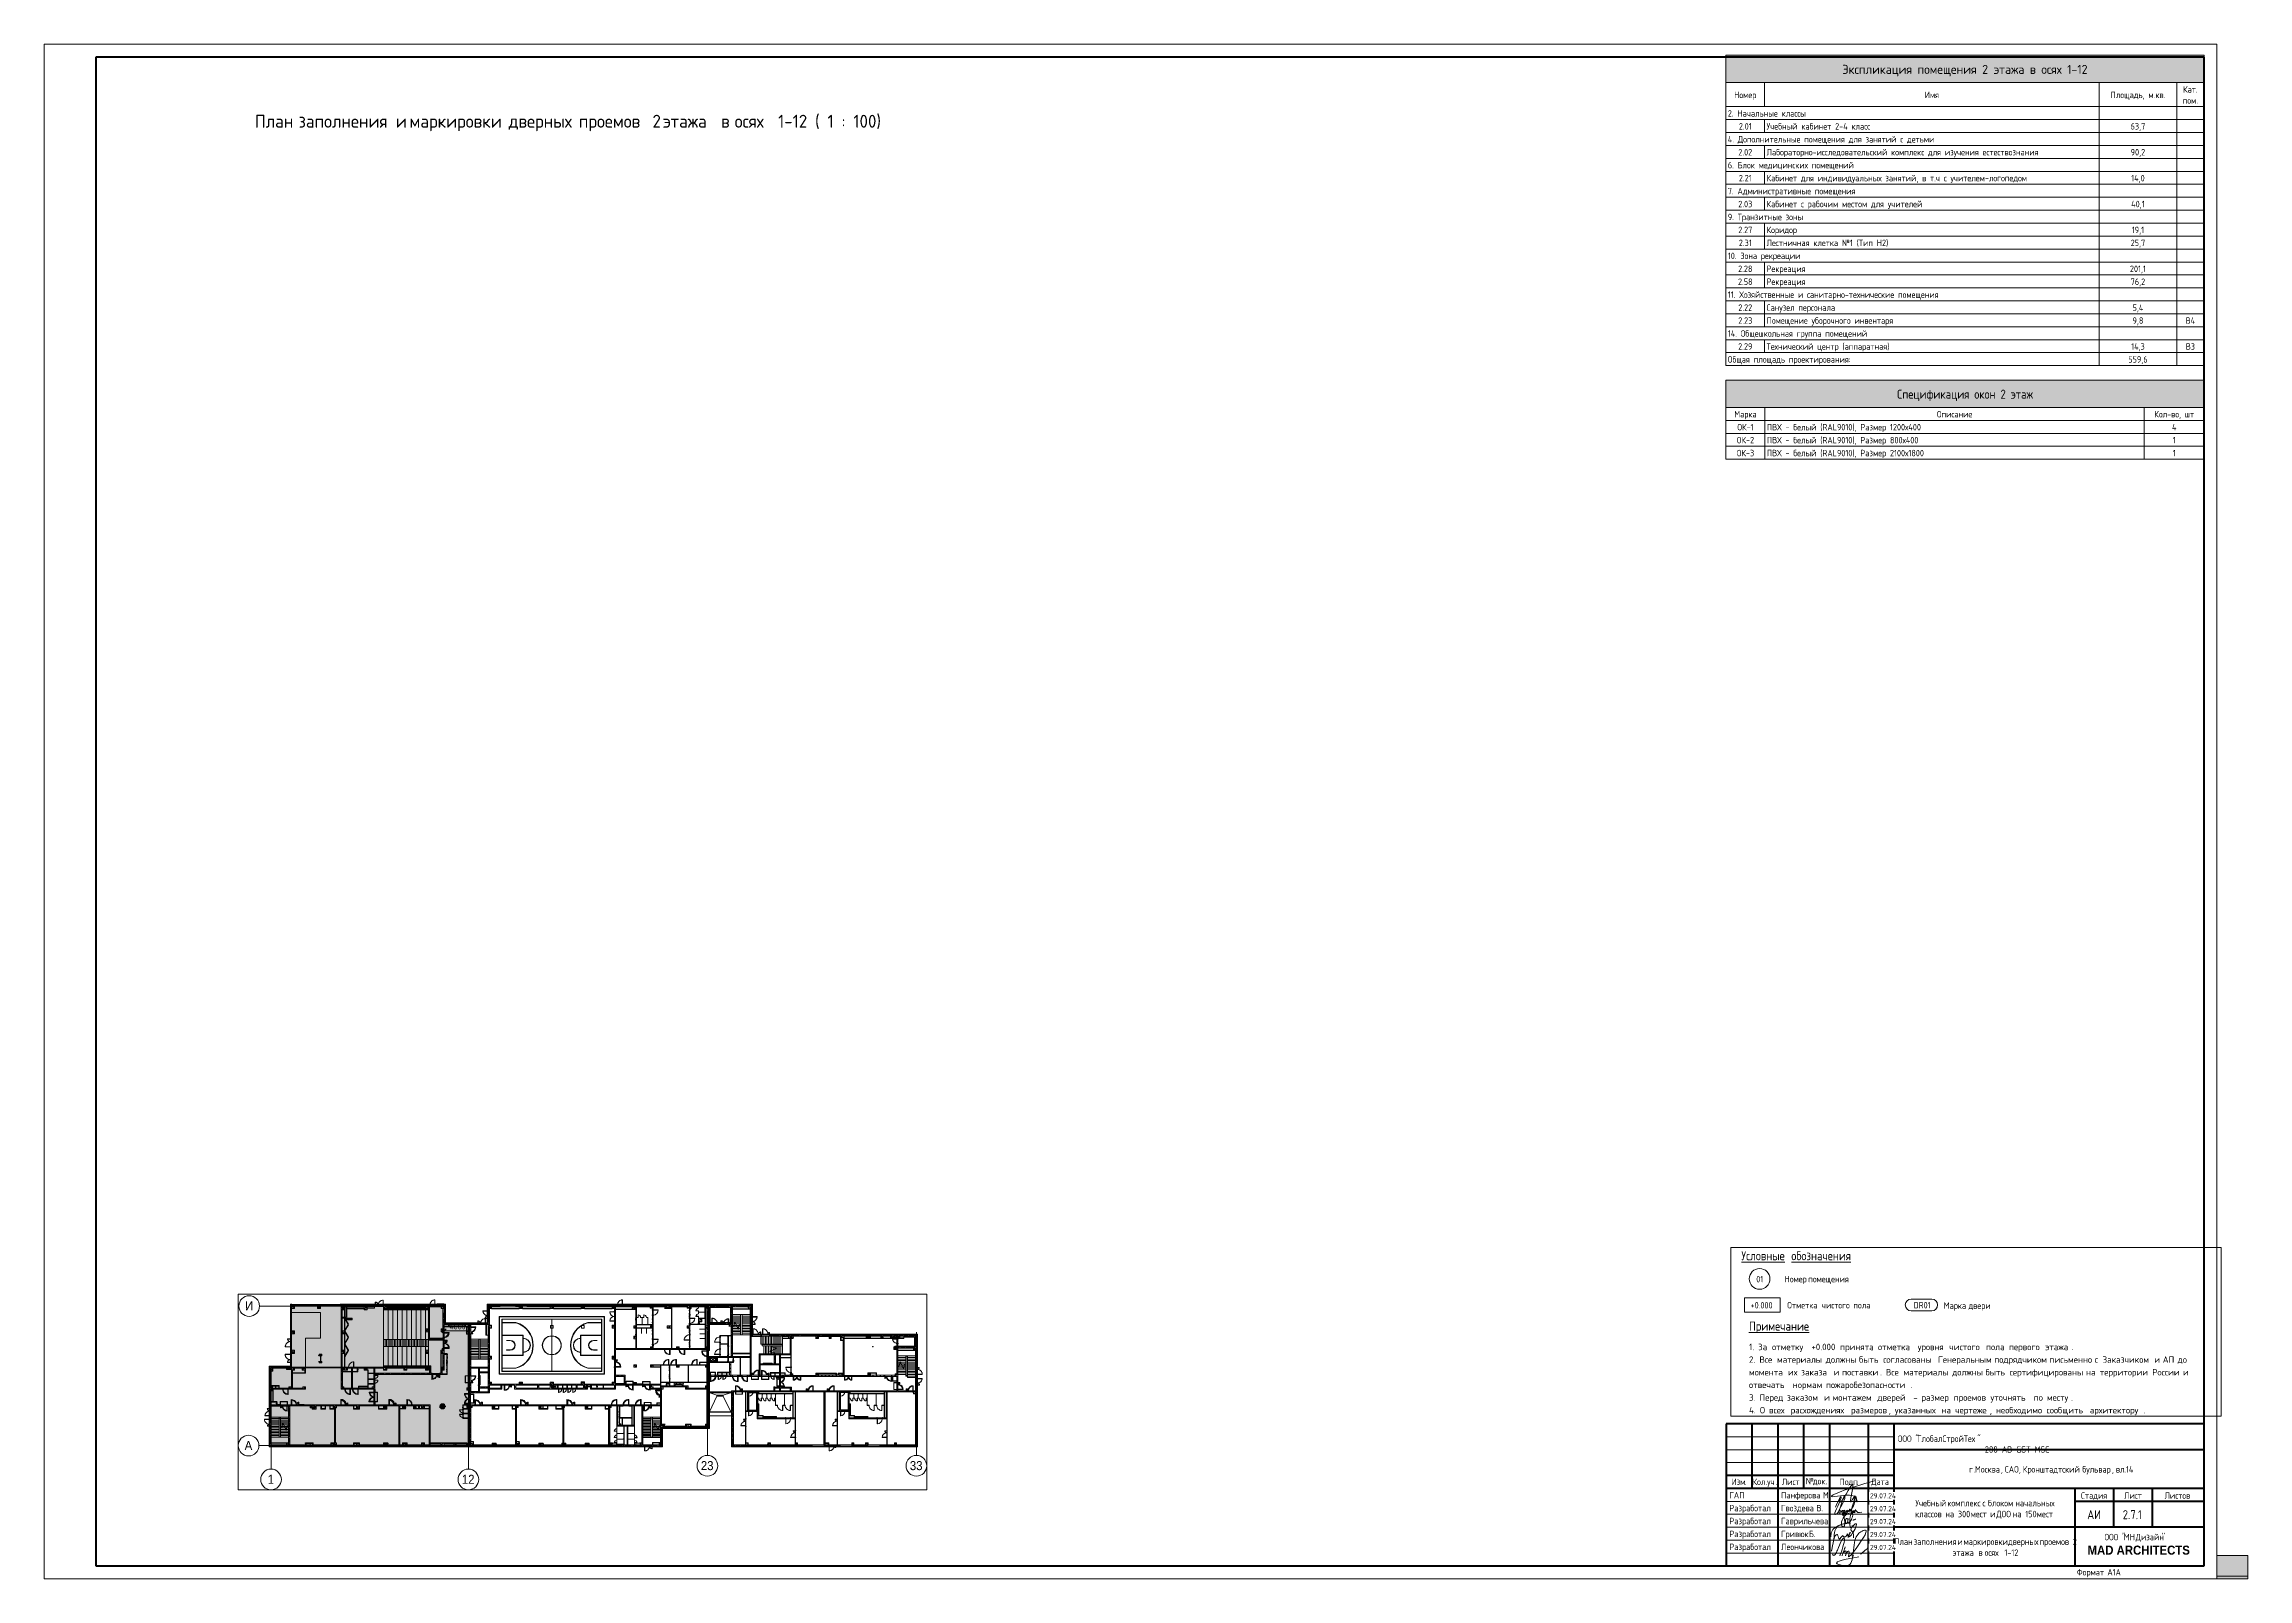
# Paper-space layout 'Layout1' of a CAD drawing. Header units: millimetres. Extents: x -841 to 12, y 0 to 594.
# The model-space entities are those that its viewports show. They can reach past a viewport. Long polylines and large blocks are cut down to what shows.
import ezdxf

# ---------------------------------------------------------------- set-up
doc = ezdxf.new("R2010")
doc.units = ezdxf.units.MM
doc.linetypes.add('200_ШТРИХ__ш1_п0_6_', pattern=[800, 500, -300])
doc.linetypes.add('Осевая', pattern=[3175, 635, -476.25, 1587.5, -476.25])
for name, color, linetype, lineweight in [('A-ANNO-DIMS', 7, 'Continuous', 9), ('A-ANNO-DIMS-500', 7, 'Continuous', 9), ('A-ANNO-NOTE', 7, 'Continuous', 9), ('A-DETL', 7, 'Continuous', 9), ('A-DETL-1', 7, 'Continuous', 5), ('A-DETL-MBND-1', 7, '200_ШТРИХ__ш1_п0_6_', 9), ('A-DOOR-6', 7, 'Continuous', 5), ('A-GENM', 7, 'Continuous', 5), ('A-GLAZ-2', 7, 'Continuous', 5), ('A-GLAZ-CURT-3', 7, 'Continuous', 5), ('A-GLAZ-CWMG-4', 7, 'Continuous', 5), ('A-ROOF', 7, 'Continuous', 5), ('A-WALL', 7, 'Continuous', 9), ('A-WALL-3', 7, 'Continuous', 5), ('G-ANNO-LEGN', 7, 'Continuous', 9), ('G-ANNO-SCHD', 7, 'Continuous', 9), ('G-ANNO-TEXT', 7, 'Continuous', 9), ('G-ANNO-TTLB', 7, 'Continuous', 9), ('I-WALL', 7, 'Continuous', 9), ('I-WALL-3', 7, 'Continuous', 5), ('M-EQPM', 7, 'Continuous', 5), ('S-COLS-2', 7, 'Continuous', 5), ('S-STRS-2', 7, 'Continuous', 5), ('S-STRS-MBND-1', 7, 'Continuous', 5), ('Оси', 7, 'Continuous', 9), ('Оси-1', 7, 'Continuous', 20), ('Оси-2', 7, 'Осевая', 9)]:
    doc.layers.add(name, color=color, linetype=linetype, lineweight=lineweight)
doc.layers.add('A-DETL-GENF-2', color=7, linetype='Continuous', lineweight=9, true_color=0xc0c0c0, transparency=0.4)
for name, color, linetype, lineweight, true_color in [('A-DETL-GENF-3', 7, 'Continuous', 5, 0xe2e2e2), ('A-DETL-GENF-4', 7, 'Continuous', 5, 0xaaaaaa), ('A-DETL-GENF-5', 7, 'Continuous', 5, 0xb7b7b7), ('A-DOOR-3', 7, 'Continuous', 5, 0xaaaaaa), ('A-DOOR-4', 7, 'Continuous', 5, 0xe2e2e2), ('A-DOOR-5', 7, 'Continuous', 5, 0xb7b7b7), ('A-DOOR-FRAM-4', 7, 'Continuous', 5, 0xe2e2e2), ('A-DOOR-FRAM-5', 7, 'Continuous', 5, 0xaaaaaa), ('A-DOOR-FRAM-6', 7, 'Continuous', 5, 0xb7b7b7), ('A-FLOR-1', 7, 'Continuous', 5, 0xb7b7b7), ('A-FLOR-2', 7, 'Continuous', 5, 0xaaaaaa), ('A-GENM-1', 7, 'Continuous', 5, 0xe2ddcd), ('A-GLAZ-3', 7, 'Continuous', 5, 0x737373), ('A-GLAZ-CURT-2', 7, 'Continuous', 5, 0x737373), ('A-GLAZ-CWMG-2', 7, 'Continuous', 5, 0x737373), ('A-GLAZ-CWMG-3', 7, 'Continuous', 5, 0x383e42), ('A-WALL-4', 7, 'Continuous', 9, 0x737373), ('A-WALL-5', 7, 'Continuous', 5, 0x737373), ('A-WALL-PATT-1', 7, 'Continuous', 5, 0x787878), ('I-WALL-1', 7, 'Continuous', 5, 0xe7e7e7), ('I-WALL-2', 7, 'Continuous', 9, 0xe7e7e7), ('I-WALL-4', 7, 'Continuous', 5, 0x737373), ('I-WALL-5', 7, 'Continuous', 5, 0x787878), ('S-COLS-1', 7, 'Continuous', 5, 0x737373), ('S-STRS-3', 7, 'Continuous', 5, 0x737373), ('S-STRS-MBND-2', 7, 'Continuous', 5, 0x737373)]:
    doc.layers.add(name, color=color, linetype=linetype, lineweight=lineweight, true_color=true_color)
doc.layers.add('G-ANNO-NPLT', color=7, linetype='Continuous', plot=False)
doc.styles.add('Arial_1', font='arial.ttf', dxfattribs={"width": 0.9, "height": 1750})
doc.styles.add('Arial_B', font='', dxfattribs={"width": 0.9, "height": 3.5})
doc.styles.add('GOST Common_3', font='GOST_Common.ttf', dxfattribs={"width": 0.9, "height": 3.5})
doc.styles.add('GOST Common_4', font='GOST_Common.ttf', dxfattribs={"width": 0.9, "height": 2.5})
doc.styles.add('GOST Common_5', font='GOST_Common.ttf', dxfattribs={"height": 5})
doc.styles.add('GOST Common_6', font='GOST_Common.ttf', dxfattribs={"height": 3.5})
doc.styles.add('GOST Common_7', font='GOST_Common.ttf', dxfattribs={"width": 0.9, "height": 2})
doc.styles.add('ISOCPEUR_3', font='isocpeur.ttf', dxfattribs={"width": 0.9, "height": 2.5})
doc.styles.add('ISOCPEUR_4', font='isocpeur.ttf', dxfattribs={"height": 2.5})
doc.styles.add('ISOCPEUR_5', font='isocpeur.ttf', dxfattribs={"width": 0.9, "height": 1000})
doc.styles.get('Arial_B').set_extended_font_data('Arial', bold=True)
doc.dimstyles.new('ISO-2_0_0_9К_Средний_округл2_2', dxfattribs={"dimscale": 304.8, "dimtxt": 995.981176, "dimasz": 2.46063, "dimexe": 1.968504, "dimexo": 0, "dimgap": 0, "dimtad": 1, "dimdec": 0, "dimrnd": 10, "dimzin": 0, "dimdsep": 46, "dimtxsty": 'ISOCPEUR_5', "dimblk1": 'OBLIQUE', "dimblk2": 'OBLIQUE', "dimsah": 1, "dimcen": 0.09, "dimdle": 1.968504, "dimazin": 0, "dimtfac": 1, "dimtdec": 4, "dimtix": 1, "dimtmove": 0, "dimatfit": 3, "dimfxl": 1, "dimtvp": 1, "dimtolj": 1, "dimtzin": 0, "dimarcsym": 2})
pattern_1 = [(45, (-38790, -7650), (-285.123, 285.123), []), (45, (-38504.88, -7650), (-285.123, 285.123), [504.031, -100.806, 16.764, -84.042])]
pattern_2 = [(45, (-38790, -150), (-285.123, 285.123), []), (45, (-38504.88, -150), (-285.123, 285.123), [504.031, -100.806, 16.764, -84.042])]
pattern_3 = [(45, (58756.86, 0), (-353.5534, 353.5534), []), (135, (58756.86, 0), (-353.5534, -353.5534), [])]
pattern_4 = [(45, (58756.86, 0), (-285.1231, 285.1231), []), (45, (59042, 0), (-285.1231, 285.1231), [504.031, -100.806, 16.764, -84.042])]
pattern_5 = [(135, (58756.86, 0), (-176.7767, -176.7767), [])]
pattern_6 = [(135, (58756.86, 0), (-353.5534, -353.5534), [])]
pattern_7 = [(45, (58756.86, 0), (-176.7767, 176.7767), [])]
pattern_8 = [(135, (1826.41, 164.685), (-14.14214, -14.14214), []), (225, (1826.41, 164.685), (14.14214, -14.14214), [])]
pattern_9 = [(45, (-296.384, 164.685), (-14.1421, 14.1421), []), (135, (-296.384, 164.685), (-14.1421, -14.1421), [])]
pattern_10 = [(135, (1751.41, 164.685), (-14.14214, -14.14214), []), (225, (1751.41, 164.685), (14.14214, -14.14214), [])]
pattern_11 = [(45, (-371.384, 164.685), (-14.1421, 14.1421), []), (135, (-371.384, 164.685), (-14.1421, -14.1421), [])]
pattern_12 = [(135, (1576.41, 164.685), (-14.14214, -14.14214), []), (225, (1576.41, 164.685), (14.14214, -14.14214), [])]
pattern_13 = [(45, (-546.384, 164.685), (-14.1421, 14.1421), []), (135, (-546.384, 164.685), (-14.1421, -14.1421), [])]
pattern_14 = [(135, (58756.86, 0), (-377.1708, -377.1708), [533.4, -88.9, 17.78, -88.9]), (135, (58756.86, 376.94), (-377.1708, -377.1708), []), (50, (58756.86, 0), (637.6445, -55.7866), [66.675, -733.425]), (355, (58756.86, 0), (-123.3494, 668.6992), [53.34, -586.74]), (100.451, (58810, -4.65), (514.299, 612.908), [56.665, -623.315]), (46.184, (58756.86, 177.8), (948.7764, -147.1497), [100.012, -1100.137]), (96.636, (58835.9, 165.5), (830.909, 865.997), [84.998, -934.973]), (351.184, (58756.9, 177.8), (830.918, 865.988), [80.01, -880.11]), (21, (58845.76, 133.35), (530.6506, -357.9283), [66.675, -733.425]), (326, (58845.76, 133.35), (216.308, 644.6585), [53.34, -586.74]), (71.451, (58890, 103.5), (746.9596, 286.7243), [56.665, -623.315]), (37.5, (58756.86, 0), (10.81053, 295.9426), [16.764, -562.864, 16.764, -578.866, -588.962]), (37.5, (58756.86, 0), (10.81053, 295.9426), [-1175.258, 16.764, -572.198]), (7.5, (58756.86, 0), (233.86916, 350.63175), [16.764, -322.834, 16.764, -549.529, -224.472]), (7.5, (58756.86, 0), (233.86916, 350.63175), [-905.891, 16.764, -207.708]), (327.5, (58558.61, 0), (474.5678, -20.0513), [16.764, -205.486, 16.764, -676.656, -920.115]), (327.5, (58558.61, 0), (474.5678, -20.0513), [-915.67, 16.764, -903.351]), (317.5, (58469.7, 0), (518.4522, 88.9934), [16.764, -272.161, 16.764, -443.738, -653.415]), (317.5, (58469.7, 0), (518.4522, 88.9934), [-749.427, 16.764, -636.651])]
pattern_15 = [(135, (1751.41, 174.685), (-14.14214, -14.14214), []), (225, (1751.41, 174.685), (14.14214, -14.14214), [])]
pattern_16 = [(45, (-371.384, 174.685), (-14.1421, 14.1421), []), (135, (-371.384, 174.685), (-14.1421, -14.1421), [])]
pattern_17 = [(135, (1751.41, 104.685), (-14.14214, -14.14214), []), (225, (1751.41, 104.685), (14.14214, -14.14214), [])]
pattern_18 = [(45, (-371.384, 104.685), (-14.1421, 14.1421), []), (135, (-371.384, 104.685), (-14.1421, -14.1421), [])]
pattern_19 = [(135, (1951.41, 104.685), (-14.14214, -14.14214), []), (225, (1951.41, 104.685), (14.14214, -14.14214), [])]
pattern_20 = [(45, (-171.384, 104.685), (-14.1421, 14.1421), []), (135, (-171.384, 104.685), (-14.1421, -14.1421), [])]
pattern_21 = [(135, (1951.41, 164.685), (-14.14214, -14.14214), []), (225, (1951.41, 164.685), (14.14214, -14.14214), [])]
pattern_22 = [(45, (-171.384, 164.685), (-14.1421, 14.1421), []), (135, (-171.384, 164.685), (-14.1421, -14.1421), [])]
pattern_23 = [(45, (58756.86, 0), (-530.33, 530.33), []), (135, (58756.86, 0), (-530.33, -530.33), [])]

psp = doc.layouts.get("Layout1")

# ---------------------------------------------------------------- texts
at = {"layer": 'G-ANNO-SCHD', "line_spacing_factor": 1.022761}
for s, insert, char_height, width, attachment_point, style in [('Экспликация помещения 2 этажа в осях 1-12', (-97.52, 585.96), 3.5, 115.0497, 2, 'GOST Common_6'), ('Номер', (-182.55, 575.57), 2.5, 9.896, 2, 'GOST Common_4'), ('Имя', (-110.31, 575.57), 2.5, 6.1548, 2, 'GOST Common_4'), ('Площадь, м.кв.', (-30.57, 575.57), 2.5, 23.8349, 2, 'GOST Common_4'), ('Кат.\\Pпом.', (-10.28, 577.7), 2.5, 7.5125, 2, 'GOST Common_4'), ('2. Начальные классы', (-189.3, 568.43), 2.5, 33.7611, 1, 'GOST Common_4'), ('2.01', (-182.55, 563.42), 2.5, 5.9135, 2, 'GOST Common_4'), ('Учебный кабинет 2-4 класс', (-174.3, 563.42), 2.5, 45.3768, 1, 'GOST Common_4'), ('63,7', (-30.57, 563.42), 2.5, 6.5471, 2, 'GOST Common_4'), ('4. Дополнительные помещения для занятий с детьми', (-189.3, 558.41), 2.5, 87.103, 1, 'GOST Common_4'), ('6. Блок медицинских помещений', (-189.3, 548.39), 2.5, 52.0445, 1, 'GOST Common_4'), ('2.02', (-182.55, 553.4), 2.5, 6.4264, 2, 'GOST Common_4'), ('Лабораторно-исследовательский комплекс для изучения естествознания', (-174.3, 553.4), 2.5, 121.8295, 1, 'GOST Common_4'), ('90,2', (-30.57, 553.4), 2.5, 6.5471, 2, 'GOST Common_4'), ('7. Административные помещения', (-189.3, 538.36), 2.5, 54.6091, 1, 'GOST Common_4'), ('2.21', (-182.55, 543.37), 2.5, 5.9135, 2, 'GOST Common_4'), ('Кабинет для индивидуальных занятий, в т.ч с учителем-логопедом', (-174.3, 543.37), 2.5, 111.149, 1, 'GOST Common_4'), ('14,0', (-30.57, 543.37), 2.5, 6.3057, 2, 'GOST Common_4'), ('2.03', (-182.55, 533.35), 2.5, 6.4264, 2, 'GOST Common_4'), ('Кабинет с рабочим местом для учителей', (-174.3, 533.35), 2.5, 67.3109, 1, 'GOST Common_4'), ('40,1', (-30.57, 533.35), 2.5, 6.3057, 2, 'GOST Common_4'), ('9. Транзитные зоны', (-189.3, 528.34), 2.5, 32.1318, 1, 'GOST Common_4'), ('2.27', (-182.55, 523.33), 2.5, 6.4264, 2, 'GOST Common_4'), ('Коридор', (-174.3, 523.33), 2.5, 13.3656, 1, 'GOST Common_4'), ('19,1', (-30.57, 523.33), 2.5, 5.5212, 2, 'GOST Common_4'), ('10. Зона рекреации', (-189.3, 513.3), 2.5, 31.1966, 1, 'GOST Common_4'), ('2.31', (-182.55, 518.32), 2.5, 5.9135, 2, 'GOST Common_4'), ('Лестничная клетка №1 (Тип Н2)', (-174.3, 518.32), 2.5, 51.9842, 1, 'GOST Common_4'), ('25,7', (-30.57, 518.32), 2.5, 6.5471, 2, 'GOST Common_4'), ('2.58', (-182.55, 503.28), 2.5, 6.4264, 2, 'GOST Common_4'), ('2.28', (-182.55, 508.29), 2.5, 6.4264, 2, 'GOST Common_4'), ('Рекреация', (-174.3, 508.29), 2.5, 17.6499, 1, 'GOST Common_4'), ('Рекреация', (-174.3, 503.28), 2.5, 17.6499, 1, 'GOST Common_4'), ('201,1', (-30.57, 508.29), 2.5, 7.3918, 2, 'GOST Common_4'), ('76,2', (-30.57, 503.28), 2.5, 6.5471, 2, 'GOST Common_4'), ('11. Хозяйственные и санитарно-технические помещения', (-189.3, 498.27), 2.5, 92.8052, 1, 'GOST Common_4'), ('2.23', (-182.55, 488.25), 2.5, 6.4264, 2, 'GOST Common_4'), ('2.22', (-182.55, 493.26), 2.5, 6.4264, 2, 'GOST Common_4'), ('Санузел персонала', (-174.3, 493.26), 2.5, 31.3172, 1, 'GOST Common_4'), ('Помещение уборочного инвентаря', (-174.3, 488.25), 2.5, 56.4193, 1, 'GOST Common_4'), ('9,8', (-30.57, 488.25), 2.5, 4.6765, 2, 'GOST Common_4'), ('5,4', (-30.57, 493.26), 2.5, 4.948, 2, 'GOST Common_4'), ('В4', (-10.28, 488.25), 2.5, 4.2842, 2, 'GOST Common_4'), ('14. Общешкольная группа помещений', (-189.3, 483.24), 2.5, 60.8846, 1, 'GOST Common_4'), ('2.29', (-182.55, 478.22), 2.5, 6.4264, 2, 'GOST Common_4'), ('Технический центр (аппаратная)', (-174.3, 478.22), 2.5, 55.1521, 1, 'GOST Common_4'), ('14,3', (-30.57, 478.22), 2.5, 6.3057, 2, 'GOST Common_4'), ('В3', (-10.28, 478.22), 2.5, 4.0127, 2, 'GOST Common_4'), ('Общая площадь проектирования:', (-189.3, 473.21), 2.5, 54.5789, 1, 'GOST Common_4'), ('559,6', (-30.57, 473.21), 2.5, 8.4176, 2, 'GOST Common_4'), ('Спецификация окон 2 этаж', (-97.49, 460.26), 3.5, 62.7198, 2, 'GOST Common_3'), ('Марка', (-182.47, 452), 2.5, 10.4391, 2, 'GOST Common_4'), ('ОК-1', (-182.47, 446.99), 2.5, 7.5125, 2, 'GOST Common_4'), ('ПВХ - белый (RAL9010), Размер 1200х400', (-174.18, 446.99), 2.5, 66.0136, 1, 'GOST Common_4'), ('Описание', (-101.52, 452), 2.5, 15.2664, 2, 'GOST Common_4'), ('Кол-во, шт', (-16.53, 452), 2.5, 18.193, 2, 'GOST Common_4'), ('\\fGOST Common|b0|i0|c204|p34|;\\W.9;4', (-16.53, 446.99), 2.5, 2.1421, 2, 'GOST Common_4'), ('ОК-3', (-182.47, 436.97), 2.5, 8.0254, 2, 'GOST Common_4'), ('ОК-2', (-182.47, 441.98), 2.5, 8.0254, 2, 'GOST Common_4'), ('ПВХ - белый (RAL9010), Размер 800х400', (-174.18, 441.98), 2.5, 64.6559, 1, 'GOST Common_4'), ('ПВХ - белый (RAL9010), Размер 2100х1800', (-174.18, 436.97), 2.5, 67.0997, 1, 'GOST Common_4'), ('\\fGOST Common|b0|i0|c204|p34|;\\W.9;1', (-16.53, 441.98), 2.5, 1.3577, 2, 'GOST Common_4'), ('\\fGOST Common|b0|i0|c204|p34|;\\W.9;1', (-16.53, 436.97), 2.5, 1.3577, 2, 'GOST Common_4')]:
    psp.add_mtext(s, dxfattribs=dict(at, insert=insert, char_height=char_height, width=width, attachment_point=attachment_point, style=style))
at = {"layer": 'G-ANNO-TTLB', "attachment_point": 1}
for s, insert, char_height, width, style in [('План', (-759.44, 566.64), 5, 18.4388, 'GOST Common_5'), ('\\fGOST Common|b0|i0|c204|p34|; ', (-744.22, 566.64), 5, 2.0844, 'GOST Common_5'), ('заполнения', (-742.5, 566.64), 5, 43.5316, 'GOST Common_5'), ('\\fGOST Common|b0|i0|c204|p34|; ', (-706.59, 566.64), 5, 2.0844, 'GOST Common_5'), ('\\fGOST Common|b0|i0|c204|p34|;и', (-704.87, 566.64), 5, 4.3291, 'GOST Common_5'), ('\\fGOST Common|b0|i0|c204|p34|; ', (-701.3, 566.64), 5, 2.0844, 'GOST Common_5'), ('маркировки', (-699.58, 566.64), 5, 44.4135, 'GOST Common_5'), ('\\fGOST Common|b0|i0|c204|p34|; ', (-662.93, 566.64), 5, 2.0844, 'GOST Common_5'), ('дверных', (-661.21, 566.64), 5, 30.865, 'GOST Common_5'), ('\\fGOST Common|b0|i0|c204|p34|; ', (-635.75, 566.64), 5, 2.0844, 'GOST Common_5'), ('проемов', (-634.03, 566.64), 5, 30.865, 'GOST Common_5'), (' 2 ', (-608.56, 566.64), 5, 8.4979, 'GOST Common_5'), ('этажа', (-601.55, 566.64), 5, 25.2532, 'GOST Common_5'), ('\\fGOST Common|b0|i0|c204|p34|; ', (-580.71, 566.64), 5, 2.0844, 'GOST Common_5'), ('\\fGOST Common|b0|i0|c204|p34|;в', (-578.99, 566.64), 5, 4.3291, 'GOST Common_5'), ('\\fGOST Common|b0|i0|c204|p34|; ', (-575.42, 566.64), 5, 2.0844, 'GOST Common_5'), ('осях', (-573.7, 566.64), 5, 16.6751, 'GOST Common_5'), (' 1-12 ( 1 : 100)', (-559.94, 566.64), 5, 47.0591, 'GOST Common_5'), ('ООО', (-123.53, 55.52), 2.5, 6.4937, 'GOST Common_4'), (' "', (-118.17, 55.52), 2.5, 2.5975, 'GOST Common_4'), ('ГлобалСтройТех', (-116.03, 55.52), 2.5, 28.2114, 'GOST Common_4'), ('"                                                                               288-AB-GST-MSC', (-92.75, 55.52), 2.5, 105.1974, 'GOST Common_4'), ('\\fGOST Common|b0|i0|c204|p34|;\\W.9;г', (-95.9, 43.66), 2.5, 1.9481, 'GOST Common_4'), ('Москва', (-93.64, 43.66), 2.5, 12.1215, 'GOST Common_4'), ('САО', (-82.09, 43.66), 2.5, 6.5658, 'GOST Common_4'), ('Кронштадтский', (-75.12, 43.66), 2.5, 26.9848, 'GOST Common_4'), ('\\fGOST Common|b0|i0|c204|p34|;\\W.9; ', (-52.86, 43.66), 2.5, 0.938, 'GOST Common_4'), ('бульвар', (-52.08, 43.66), 2.5, 13.8532, 'GOST Common_4'), ('вл', (-39.11, 43.66), 2.5, 3.8962, 'GOST Common_4'), ('.14', (-35.89, 43.66), 2.5, 4.3291, 'GOST Common_4'), ('\\fGOST Common|b0|i0|c204|p34|;\\W.9;.', (-94.29, 43.66), 2.5, 0.7937, 'GOST Common_4'), (', ', (-83.64, 43.66), 2.5, 1.8759, 'GOST Common_4'), (', ', (-76.67, 43.66), 2.5, 1.8759, 'GOST Common_4'), (', ', (-40.65, 43.66), 2.5, 1.8759, 'GOST Common_4'), ('Учебный', (-116.7, 30.59), 2.5, 14.0696, 'GOST Common_4'), ('классов', (-116.82, 26.36), 2.5, 13.2759, 'GOST Common_4'), ('\\fGOST Common|b0|i0|c204|p34|;\\W.9; ', (-105.87, 26.36), 2.5, 0.938, 'GOST Common_4'), ('\\fGOST Common|b0|i0|c204|p34|;\\W.9; ', (-105.1, 30.59), 2.5, 0.938, 'GOST Common_4'), ('на', (-105.1, 26.36), 2.5, 4.1127, 'GOST Common_4'), ('комплекс', (-104.32, 30.59), 2.5, 15.5127, 'GOST Common_4'), (' 300 ', (-101.7, 26.36), 2.5, 7.7203, 'GOST Common_4'), ('мест', (-95.33, 26.36), 2.5, 8.2253, 'GOST Common_4'), ('\\fGOST Common|b0|i0|c204|p34|;\\W.9; ', (-91.52, 30.59), 2.5, 0.938, 'GOST Common_4'), ('\\fGOST Common|b0|i0|c204|p34|;\\W.9;с', (-90.75, 30.59), 2.5, 1.6595, 'GOST Common_4'), ('\\fGOST Common|b0|i0|c204|p34|;\\W.9; ', (-89.38, 30.59), 2.5, 0.938, 'GOST Common_4'), ('\\fGOST Common|b0|i0|c204|p34|;\\W.9; ', (-88.55, 26.36), 2.5, 0.938, 'GOST Common_4'), ('блоком', (-88.61, 30.59), 2.5, 11.9051, 'GOST Common_4'), ('\\fGOST Common|b0|i0|c204|p34|;\\W.9;и', (-87.77, 26.36), 2.5, 1.9481, 'GOST Common_4'), ('\\fGOST Common|b0|i0|c204|p34|;\\W.9; ', (-86.17, 26.36), 2.5, 0.938, 'GOST Common_4'), ('ДОО', (-85.39, 26.36), 2.5, 6.7823, 'GOST Common_4'), ('\\fGOST Common|b0|i0|c204|p34|;\\W.9; ', (-79.8, 26.36), 2.5, 0.938, 'GOST Common_4'), ('на', (-79.02, 26.36), 2.5, 4.1127, 'GOST Common_4'), ('\\fGOST Common|b0|i0|c204|p34|;\\W.9; ', (-78.78, 30.59), 2.5, 0.938, 'GOST Common_4'), ('начальных', (-78.01, 30.59), 2.5, 18.1823, 'GOST Common_4'), (' 150 ', (-75.63, 26.36), 2.5, 7.143, 'GOST Common_4'), ('мест', (-69.73, 26.36), 2.5, 8.2253, 'GOST Common_4'), ('АИ', (-50.19, 26.62), 3.5, 6.5658, 'GOST Common_3'), ('2.7.1', (-36.47, 26.62), 3.5, 9.6684, 'GOST Common_3'), ('План', (-124.92, 15.66), 2.5, 8.2253, 'GOST Common_4'), ('\\fGOST Common|b0|i0|c204|p34|;\\W.9; ', (-118.13, 15.66), 2.5, 0.938, 'GOST Common_4'), ('заполнения', (-117.36, 15.66), 2.5, 19.5532, 'GOST Common_4'), ('этажа', (-102.3, 11.42), 2.5, 11.1835, 'GOST Common_4'), ('\\fGOST Common|b0|i0|c204|p34|;\\W.9; ', (-101.23, 15.66), 2.5, 0.938, 'GOST Common_4'), ('\\fGOST Common|b0|i0|c204|p34|;\\W.9;и', (-100.45, 15.66), 2.5, 1.9481, 'GOST Common_4'), ('\\fGOST Common|b0|i0|c204|p34|;\\W.9; ', (-98.84, 15.66), 2.5, 0.938, 'GOST Common_4'), ('маркировки', (-98.07, 15.66), 2.5, 19.9139, 'GOST Common_4'), ('\\fGOST Common|b0|i0|c204|p34|;\\W.9; ', (-93.07, 11.42), 2.5, 0.938, 'GOST Common_4'), ('\\fGOST Common|b0|i0|c204|p34|;\\W.9;в', (-92.3, 11.42), 2.5, 1.9481, 'GOST Common_4'), ('\\fGOST Common|b0|i0|c204|p34|;\\W.9; ', (-90.69, 11.42), 2.5, 0.938, 'GOST Common_4'), ('осях', (-89.92, 11.42), 2.5, 7.5038, 'GOST Common_4'), (' 1-12', (-83.72, 11.42), 2.5, 7.5759, 'GOST Common_4'), ('\\fGOST Common|b0|i0|c204|p34|;\\W.9; ', (-81.64, 15.66), 2.5, 0.938, 'GOST Common_4'), ('дверных', (-80.87, 15.66), 2.5, 13.8532, 'GOST Common_4'), ('\\fGOST Common|b0|i0|c204|p34|;\\W.9; ', (-69.44, 15.66), 2.5, 0.938, 'GOST Common_4'), ('проемов', (-68.66, 15.66), 2.5, 13.8532, 'GOST Common_4'), (' 2', (-57.23, 15.66), 2.5, 2.8861, 'GOST Common_4')]:
    psp.add_mtext(s, dxfattribs=dict(at, insert=insert, char_height=char_height, width=width, style=style))

msp = doc.modelspace()

# ---------------------------------------------------------------- texts
at = {"layer": 'G-ANNO-TEXT', "attachment_point": 1}
for s, insert, char_height, width, style in [('\\LУсловные', (39019.86, 2451.77), 3.5, 22.1506, 'GOST Common_3'), ('\\L\\fGOST Common|b0|i0|c204|p34|;\\W.9;\\L ', (39038.13, 2451.77), 3.5, 1.2987, 'GOST Common_3'), ('\\Lобозначения', (39039.21, 2451.77), 3.5, 30.1595, 'GOST Common_3'), ('01', (39025.62, 2442.24), 2.5, 3.319, 'GOST Common_4'), ('Номер', (39036.56, 2442.24), 2.5, 10.1734, 'GOST Common_4'), ('\\fGOST Common|b0|i0|c204|p34|;\\W.9; ', (39044.95, 2442.24), 2.5, 0.938, 'GOST Common_4'), ('помещения', (39045.73, 2442.24), 2.5, 18.543, 'GOST Common_4'), ('+0.000', (39023.42, 2432.12), 2.5, 10.5342, 'GOST Common_4'), ('Отметка', (39037.62, 2432.12), 2.5, 15.2962, 'GOST Common_4'), ('\\fGOST Common|b0|i0|c204|p34|;\\W.9; ', (39050.24, 2432.12), 2.5, 0.938, 'GOST Common_4'), ('чистого', (39051.01, 2432.12), 2.5, 13.8532, 'GOST Common_4'), ('\\fGOST Common|b0|i0|c204|p34|;\\W.9; ', (39062.44, 2432.12), 2.5, 0.938, 'GOST Common_4'), ('пола', (39063.21, 2432.12), 2.5, 8.0089, 'GOST Common_4'), ('\\fGOST Common|b0|i0|c204|p34|;\\W.9; ', (39069.82, 2432.12), 2.5, 0.938, 'GOST Common_4'), ('DR01', (39086.52, 2432.16), 2.5, 7.6481, 'ISOCPEUR_3'), ('Марка', (39098.19, 2431.96), 2.5, 10.6785, 'GOST Common_4'), ('\\fGOST Common|b0|i0|c204|p34|;\\W.9; ', (39107, 2431.96), 2.5, 0.938, 'GOST Common_4'), ('двери', (39107.78, 2431.96), 2.5, 9.7405, 'GOST Common_4'), ('\\LПримечание', (39022.81, 2424.52), 3.5, 28.5, 'GOST Common_3'), ('1. ', (39022.81, 2415.97), 2.5, 4.2489, 'ISOCPEUR_4'), ('За', (39026.32, 2415.97), 2.5, 4.73, 'ISOCPEUR_4'), ('\\fISOCPEUR|b0|i0|c204|p34|; ', (39030.22, 2415.97), 2.5, 1.8439, 'ISOCPEUR_4'), ('отметку', (39031.74, 2415.97), 2.5, 16.5148, 'ISOCPEUR_4'), (' +0.000 ', (39045.37, 2415.97), 2.5, 15.3924, 'ISOCPEUR_4'), ('принята', (39058.07, 2415.97), 2.5, 15.9536, 'ISOCPEUR_4'), ('\\fISOCPEUR|b0|i0|c204|p34|; ', (39071.23, 2415.97), 2.5, 1.8439, 'ISOCPEUR_4'), ('отметка', (39072.75, 2415.97), 2.5, 16.7553, 'ISOCPEUR_4'), ('\\fISOCPEUR|b0|i0|c204|p34|; ', (39086.58, 2415.97), 2.5, 1.8439, 'ISOCPEUR_4'), ('уровня', (39088.1, 2415.97), 2.5, 12.9873, 'ISOCPEUR_4'), ('\\fISOCPEUR|b0|i0|c204|p34|; ', (39098.82, 2415.97), 2.5, 1.8439, 'ISOCPEUR_4'), ('чистого', (39100.34, 2415.97), 2.5, 15.3924, 'ISOCPEUR_4'), ('\\fISOCPEUR|b0|i0|c204|p34|; ', (39113.04, 2415.97), 2.5, 1.8439, 'ISOCPEUR_4'), ('пола', (39114.56, 2415.97), 2.5, 8.8987, 'ISOCPEUR_4'), ('\\fISOCPEUR|b0|i0|c204|p34|; ', (39121.9, 2415.97), 2.5, 1.8439, 'ISOCPEUR_4'), ('первого', (39123.42, 2415.97), 2.5, 15.1519, 'ISOCPEUR_4'), ('\\fISOCPEUR|b0|i0|c204|p34|; ', (39135.92, 2415.97), 2.5, 1.8439, 'ISOCPEUR_4'), ('этажа', (39137.45, 2415.97), 2.5, 12.4262, 'ISOCPEUR_4'), ('2. ', (39022.81, 2411.08), 2.5, 4.8903, 'ISOCPEUR_4'), ('Все', (39026.85, 2411.08), 2.5, 6.4135, 'ISOCPEUR_4'), ('\\fISOCPEUR|b0|i0|c204|p34|; ', (39032.14, 2411.08), 2.5, 1.8439, 'ISOCPEUR_4'), ('материалы', (39033.66, 2411.08), 2.5, 21.0042, 'ISOCPEUR_4'), ('\\fISOCPEUR|b0|i0|c204|p34|; ', (39036.37, 2406.18), 2.5, 1.8439, 'ISOCPEUR_4'), ('\\fISOCPEUR|b0|i0|c204|p34|; ', (39041.47, 2406.18), 2.5, 1.8439, 'ISOCPEUR_4'), ('заказа', (39042.99, 2406.18), 2.5, 13.3882, 'ISOCPEUR_4'), ('\\fISOCPEUR|b0|i0|c204|p34|; ', (39050.99, 2411.08), 2.5, 1.8439, 'ISOCPEUR_4'), ('должны', (39052.51, 2411.08), 2.5, 13.789, 'ISOCPEUR_4'), ('\\fISOCPEUR|b0|i0|c204|p34|; ', (39054.04, 2406.18), 2.5, 1.8439, 'ISOCPEUR_4'), ('\\fISOCPEUR|b0|i0|c204|p34|; ', (39057.34, 2406.18), 2.5, 1.8439, 'ISOCPEUR_4'), ('\\fISOCPEUR|b0|i0|c204|p34|; ', (39063.89, 2411.08), 2.5, 1.8439, 'ISOCPEUR_4'), ('быть', (39065.41, 2411.08), 2.5, 9.4599, 'ISOCPEUR_4'), ('\\fISOCPEUR|b0|i0|c204|p34|; ', (39073.22, 2411.08), 2.5, 1.8439, 'ISOCPEUR_4'), ('согласованы', (39074.74, 2411.08), 2.5, 23.8903, 'ISOCPEUR_4'), ('Все', (39075.8, 2406.18), 2.5, 6.4135, 'ISOCPEUR_4'), ('\\fISOCPEUR|b0|i0|c204|p34|; ', (39081.09, 2406.18), 2.5, 1.8439, 'ISOCPEUR_4'), ('\\fISOCPEUR|b0|i0|c204|p34|; ', (39094.45, 2411.08), 2.5, 1.8439, 'ISOCPEUR_4'), ('Генеральным', (39095.97, 2411.08), 2.5, 24.5316, 'ISOCPEUR_4'), ('\\fISOCPEUR|b0|i0|c204|p34|; ', (39099.94, 2406.18), 2.5, 1.8439, 'ISOCPEUR_4'), ('\\fISOCPEUR|b0|i0|c204|p34|; ', (39112.84, 2406.18), 2.5, 1.8439, 'ISOCPEUR_4'), ('быть', (39114.36, 2406.18), 2.5, 9.4599, 'ISOCPEUR_4'), ('\\fISOCPEUR|b0|i0|c204|p34|; ', (39116.21, 2411.08), 2.5, 1.8439, 'ISOCPEUR_4'), ('подрядчиком', (39117.73, 2411.08), 2.5, 24.0506, 'ISOCPEUR_4'), ('\\fISOCPEUR|b0|i0|c204|p34|; ', (39122.17, 2406.18), 2.5, 1.8439, 'ISOCPEUR_4'), ('сертифицированы', (39123.69, 2406.18), 2.5, 33.9915, 'ISOCPEUR_4'), ('\\fISOCPEUR|b0|i0|c204|p34|; ', (39137.58, 2411.08), 2.5, 1.8439, 'ISOCPEUR_4'), ('письменно', (39139.1, 2411.08), 2.5, 19.4008, 'ISOCPEUR_4'), ('\\fISOCPEUR|b0|i0|c204|p34|;.', (39147.7, 2415.97), 2.5, 0.8819, 'ISOCPEUR_4'), ('\\fISOCPEUR|b0|i0|c204|p34|; ', (39151.73, 2406.18), 2.5, 1.8439, 'ISOCPEUR_4'), ('\\fISOCPEUR|b0|i0|c204|p34|; ', (39155.11, 2411.08), 2.5, 1.8439, 'ISOCPEUR_4'), ('\\fISOCPEUR|b0|i0|c204|p34|;с', (39156.63, 2411.08), 2.5, 1.8439, 'ISOCPEUR_4'), ('\\fISOCPEUR|b0|i0|c204|p34|; ', (39157.02, 2406.18), 2.5, 1.8439, 'ISOCPEUR_4'), ('\\fISOCPEUR|b0|i0|c204|p34|; ', (39158.15, 2411.08), 2.5, 1.8439, 'ISOCPEUR_4'), ('Заказчиком', (39159.67, 2411.08), 2.5, 22.3671, 'ISOCPEUR_4'), ('\\fISOCPEUR|b0|i0|c204|p34|; ', (39177.33, 2406.18), 2.5, 1.8439, 'ISOCPEUR_4'), ('\\fISOCPEUR|b0|i0|c204|p34|; ', (39178.13, 2411.08), 2.5, 1.8439, 'ISOCPEUR_4'), ('России', (39178.85, 2406.18), 2.5, 12.5865, 'ISOCPEUR_4'), ('\\fISOCPEUR|b0|i0|c204|p34|;и', (39179.65, 2411.08), 2.5, 2.1646, 'ISOCPEUR_4'), ('\\fISOCPEUR|b0|i0|c204|p34|; ', (39181.43, 2411.08), 2.5, 1.8439, 'ISOCPEUR_4'), ('АП', (39182.95, 2411.08), 2.5, 5.1308, 'ISOCPEUR_4'), ('\\fISOCPEUR|b0|i0|c204|p34|; ', (39187.19, 2411.08), 2.5, 1.8439, 'ISOCPEUR_4'), ('до', (39188.71, 2411.08), 2.5, 4.3291, 'ISOCPEUR_4'), ('\\fISOCPEUR|b0|i0|c204|p34|; ', (39189.24, 2406.18), 2.5, 1.8439, 'ISOCPEUR_4'), ('\\fISOCPEUR|b0|i0|c204|p34|; ', (39192.28, 2411.08), 2.5, 1.8439, 'ISOCPEUR_4'), ('\\fISOCPEUR|b0|i0|c204|p34|; ', (39192.55, 2406.18), 2.5, 1.8439, 'ISOCPEUR_4'), ('отвечать', (39022.81, 2401.29), 2.5, 18.6793, 'ISOCPEUR_4'), ('момента', (39022.81, 2406.18), 2.5, 16.4346, 'ISOCPEUR_4'), ('их', (39037.9, 2406.18), 2.5, 4.3291, 'ISOCPEUR_4'), ('\\fISOCPEUR|b0|i0|c204|p34|; ', (39038.23, 2401.29), 2.5, 1.8439, 'ISOCPEUR_4'), ('нормам', (39039.75, 2401.29), 2.5, 13.7089, 'ISOCPEUR_4'), ('\\fISOCPEUR|b0|i0|c204|p34|; ', (39051.06, 2401.29), 2.5, 1.8439, 'ISOCPEUR_4'), ('пожаробезопасности', (39052.58, 2401.29), 2.5, 39.7637, 'ISOCPEUR_4'), ('\\fISOCPEUR|b0|i0|c204|p34|;и', (39055.56, 2406.18), 2.5, 2.1646, 'ISOCPEUR_4'), ('поставки', (39058.86, 2406.18), 2.5, 17.7975, 'ISOCPEUR_4'), ('. ', (39073.55, 2406.18), 2.5, 2.7257, 'ISOCPEUR_4'), ('материалы', (39082.61, 2406.18), 2.5, 21.0042, 'ISOCPEUR_4'), ('\\fISOCPEUR|b0|i0|c204|p34|;.', (39085.39, 2401.29), 2.5, 0.8819, 'ISOCPEUR_4'), ('должны', (39101.46, 2406.18), 2.5, 13.789, 'ISOCPEUR_4'), ('на', (39153.25, 2406.18), 2.5, 4.5696, 'ISOCPEUR_4'), ('территории', (39158.55, 2406.18), 2.5, 22.7679, 'ISOCPEUR_4'), ('\\fISOCPEUR|b0|i0|c204|p34|;и', (39190.76, 2406.18), 2.5, 2.1646, 'ISOCPEUR_4'), ('3. ', (39022.81, 2396.4), 2.5, 4.8903, 'ISOCPEUR_4'), ('4. ', (39022.81, 2391.5), 2.5, 5.1308, 'ISOCPEUR_4'), ('Перед', (39026.85, 2396.4), 2.5, 11.0633, 'ISOCPEUR_4'), ('\\fISOCPEUR|b0|i0|c204|p34|;О', (39027.05, 2391.5), 2.5, 2.4051, 'ISOCPEUR_4'), ('\\fISOCPEUR|b0|i0|c204|p34|; ', (39029.03, 2391.5), 2.5, 1.8439, 'ISOCPEUR_4'), ('всех', (39030.55, 2391.5), 2.5, 8.3376, 'ISOCPEUR_4'), ('\\fISOCPEUR|b0|i0|c204|p34|; ', (39035.98, 2396.4), 2.5, 1.8439, 'ISOCPEUR_4'), ('\\fISOCPEUR|b0|i0|c204|p34|; ', (39037.43, 2391.5), 2.5, 1.8439, 'ISOCPEUR_4'), ('заказом', (39037.5, 2396.4), 2.5, 15.5527, 'ISOCPEUR_4'), ('расхождениях', (39038.95, 2391.5), 2.5, 26.4557, 'ISOCPEUR_4'), ('\\fISOCPEUR|b0|i0|c204|p34|; ', (39050.33, 2396.4), 2.5, 1.8439, 'ISOCPEUR_4'), ('\\fISOCPEUR|b0|i0|c204|p34|;и', (39051.85, 2396.4), 2.5, 2.1646, 'ISOCPEUR_4'), ('\\fISOCPEUR|b0|i0|c204|p34|; ', (39053.64, 2396.4), 2.5, 1.8439, 'ISOCPEUR_4'), ('монтажем', (39055.16, 2396.4), 2.5, 19.1603, 'ISOCPEUR_4'), ('\\fISOCPEUR|b0|i0|c204|p34|; ', (39060.78, 2391.5), 2.5, 1.8439, 'ISOCPEUR_4'), ('размеров', (39062.3, 2391.5), 2.5, 17.6371, 'ISOCPEUR_4'), ('\\fISOCPEUR|b0|i0|c204|p34|; ', (39070.97, 2396.4), 2.5, 1.8439, 'ISOCPEUR_4'), ('дверей', (39072.49, 2396.4), 2.5, 12.9873, 'ISOCPEUR_4'), (', ', (39076.86, 2391.5), 2.5, 2.8861, 'ISOCPEUR_4'), ('указанных', (39079.24, 2391.5), 2.5, 20.0422, 'ISOCPEUR_4'), ('  - ', (39083.21, 2396.4), 2.5, 7.6962, 'ISOCPEUR_4'), ('размер', (39089.56, 2396.4), 2.5, 13.308, 'ISOCPEUR_4'), ('\\fISOCPEUR|b0|i0|c204|p34|; ', (39095.77, 2391.5), 2.5, 1.8439, 'ISOCPEUR_4'), ('на', (39097.3, 2391.5), 2.5, 4.5696, 'ISOCPEUR_4'), ('\\fISOCPEUR|b0|i0|c204|p34|; ', (39100.54, 2396.4), 2.5, 1.8439, 'ISOCPEUR_4'), ('\\fISOCPEUR|b0|i0|c204|p34|; ', (39101.07, 2391.5), 2.5, 1.8439, 'ISOCPEUR_4'), ('проемов', (39102.06, 2396.4), 2.5, 15.3924, 'ISOCPEUR_4'), ('чертеже', (39102.59, 2391.5), 2.5, 16.2743, 'ISOCPEUR_4'), ('\\fISOCPEUR|b0|i0|c204|p34|; ', (39114.76, 2396.4), 2.5, 1.8439, 'ISOCPEUR_4'), (', ', (39116.01, 2391.5), 2.5, 2.8861, 'ISOCPEUR_4'), ('уточнять', (39116.28, 2396.4), 2.5, 18.4388, 'ISOCPEUR_4'), ('необходимо', (39118.4, 2391.5), 2.5, 21.8861, 'ISOCPEUR_4'), ('\\fISOCPEUR|b0|i0|c204|p34|; ', (39131.49, 2396.4), 2.5, 1.8439, 'ISOCPEUR_4'), ('по', (39133.01, 2396.4), 2.5, 4.3291, 'ISOCPEUR_4'), ('\\fISOCPEUR|b0|i0|c204|p34|; ', (39136.45, 2391.5), 2.5, 1.8439, 'ISOCPEUR_4'), ('\\fISOCPEUR|b0|i0|c204|p34|; ', (39136.59, 2396.4), 2.5, 1.8439, 'ISOCPEUR_4'), ('сообщить', (39137.97, 2391.5), 2.5, 18.4388, 'ISOCPEUR_4'), ('месту', (39138.11, 2396.4), 2.5, 11.3038, 'ISOCPEUR_4'), ('\\fISOCPEUR|b0|i0|c204|p34|;.', (39147.43, 2396.4), 2.5, 0.8819, 'ISOCPEUR_4'), ('\\fISOCPEUR|b0|i0|c204|p34|; ', (39153.19, 2391.5), 2.5, 1.8439, 'ISOCPEUR_4'), ('архитектору', (39154.71, 2391.5), 2.5, 25.173, 'ISOCPEUR_4'), ('\\fISOCPEUR|b0|i0|c204|p34|;.', (39175.48, 2391.5), 2.5, 0.8819, 'ISOCPEUR_4')]:
    msp.add_mtext(s, dxfattribs=dict(at, insert=insert, char_height=char_height, width=width, style=style))
at = {"layer": 'Оси', "char_height": 1750, "attachment_point": 1, "style": 'Arial_1'}
for s, insert, width in [('\\fArial|b0|i0|c204|p34|;\\W.9;И', (53823.48, 27905.19), 1948.1006), ('\\fArial|b0|i0|c204|p34|;\\W.9;А', (53765.4, 905.19), 1803.7969), ('23', (142053.78, -3003.03), 3030.3787), ('33', (182503.78, -3003.03), 3030.3787), ('12', (95803.78, -5649.6), 3030.3787), ('\\fArial|b0|i0|c204|p34|;\\W.9;1', (58229.28, -5649.6), 1515.1894)]:
    msp.add_mtext(s, dxfattribs=dict(at, insert=insert, width=width))

# ---------------------------------------------------------------- blocks, each defined once
blk = doc.blocks.new('Штамп_РД_основной - А1А-27074248-План заполнения и маркировки дверных проемов 2 этажа в осях 1-12')
at = {"layer": 'A-ANNO-NOTE'}
for points, knots in [([(-338.04, -117.09), (-338.7, -122.45), (-329.95, -103.67), (-335.82, -123.67), (-330.91, -113.57), (-333.31, -120.58), (-331.35, -115.2), (-331.8, -118.76), (-331.18, -118.6), (-331.48, -117.47), (-332.41, -115.06), (-346.74, -118.37), (-335.97, -113.63), (-324.18, -110.47)], [0, 0, 0, 0, 0.0513615, 0.1091052, 0.1522958, 0.178941, 0.1972205, 0.2080985, 0.2140042, 0.2188047, 0.2389907, 0.2707687, 0.3130687, 0.3130687, 0.3130687, 0.3130687]), ([(-339.6, -120.68), (-338.03, -117.16), (-337.34, -116.47), (-337.34, -117.01), (-338.8, -120.61), (-340.42, -123.93), (-338.88, -123.37), (-338.39, -122.01), (-335.91, -117.73), (-335.91, -116.39), (-336.4, -116.39), (-336.93, -117.86), (-338.31, -122.65)], [0, 0, 0, 0, 0.0080365, 0.0160998, 0.028237, 0.0420073, 0.0521324, 0.0641411, 0.0757014, 0.0858292, 0.0908816, 0.1013994, 0.1013994, 0.1013994, 0.1013994]), ([(-334.92, -121.85), (-335.39, -122.12), (-335.39, -122.36), (-335.08, -122.36), (-334.79, -121.86), (-335.46, -123.69), (-336.26, -124.25), (-335.67, -123.24), (-334.43, -122), (-333.69, -121.48), (-334.3, -121.48), (-334.58, -122.51), (-333.95, -122.51), (-332.11, -119.19), (-332.11, -118.03), (-332.59, -118.5), (-333.54, -122.06), (-333.54, -122.65)], [0, 0, 0, 0, 0.00162511, 0.00331349, 0.00754981, 0.01278161, 0.01888966, 0.02470924, 0.03042302, 0.03530305, 0.0391434, 0.04257709, 0.05077407, 0.05912564, 0.06755136, 0.07580968, 0.08321457, 0.08321457, 0.08321457, 0.08321457]), ([(-341.44, -132.23), (-341.94, -127.35), (-328.89, -126.72), (-340.13, -127.01), (-339.88, -131.73), (-341.68, -139.94), (-340.55, -134.68), (-340.23, -132.52), (-338.7, -130.28), (-338.3, -134.28), (-337.45, -132.06), (-336.73, -131.65)], [0, 0, 0, 0, 0.019426, 0.0387349, 0.0549438, 0.0672527, 0.0778646, 0.084698, 0.0906304, 0.096697, 0.1015072, 0.1015072, 0.1015072, 0.1015072]), ([(-338.31, -122.65), (-338.31, -123.16), (-337.4, -123.16), (-337.4, -122.18), (-337.76, -122.18), (-337.86, -122.27), (-337.86, -122.45), (-336.95, -122.11), (-337.26, -122.65)], [0, 0, 0, 0, 0.00358547, 0.00695057, 0.00915819, 0.01015554, 0.01205798, 0.01469377, 0.01469377, 0.01469377, 0.01469377]), ([(-336.52, -122.82), (-335.98, -125.91), (-335.98, -128.51), (-337.09, -128.51), (-337.63, -126.53), (-335.78, -123.34), (-334.29, -122.94), (-332.03, -122.74)], [0, 0, 0, 0, 0.01155157, 0.02127823, 0.03282555, 0.04509601, 0.05773263, 0.05773263, 0.05773263, 0.05773263]), ([(-337.04, -123.15), (-336.33, -122.45), (-336.88, -121.9), (-337.19, -122.22), (-336.57, -122.38), (-335.98, -121.8), (-335.98, -122.14), (-336.29, -122.45), (-335.64, -122.45), (-335.9, -123.17), (-336.96, -124.23), (-336.96, -123.36), (-335.57, -122.19), (-335.11, -122.65)], [0, 0, 0, 0, 0.00332582, 0.00612366, 0.00901076, 0.01174206, 0.01415884, 0.01630272, 0.0190767, 0.02344016, 0.02813242, 0.03439448, 0.03937975, 0.03937975, 0.03937975, 0.03937975]), ([(-336.73, -131.65), (-336.69, -132.19), (-335.41, -132.52), (-334.96, -129.96), (-334.72, -133.44), (-334.65, -131.27), (-333.5, -130.12), (-334.9, -132.4), (-333.52, -132.31), (-329.94, -124.81), (-334.86, -129.74), (-332.72, -130.12), (-332.69, -131.28), (-332.61, -132.58)], [0, 0, 0, 0, 0.0046234, 0.0123007, 0.0208561, 0.0283952, 0.03509, 0.0409642, 0.0537756, 0.0710384, 0.0891313, 0.0998193, 0.1046376, 0.1046376, 0.1046376, 0.1046376]), ([(-334.89, -125.37), (-335.11, -125.15), (-335.5, -125.15), (-335.69, -125.34), (-335.81, -126.03), (-335.81, -126.9), (-335.29, -127.04), (-334.88, -126.64), (-334.73, -125.4), (-334.73, -125.1), (-334.73, -125.1), (-334.73, -125.11), (-334.83, -126.08), (-334.77, -126.92), (-334.56, -126.92), (-333.91, -126.43), (-332.93, -124.42), (-332.93, -123.27), (-333.1, -122.97), (-333.59, -122.97), (-334.05, -124.31), (-334.22, -127.46), (-333.93, -128.25), (-333.8, -128.74)], [0, 0, 0, 0, 0.0016332, 0.00392105, 0.00702344, 0.01058969, 0.01394693, 0.01793334, 0.0215051, 0.02411625, 0.02465035, 0.02632052, 0.02939378, 0.03280325, 0.03593957, 0.04142394, 0.04849321, 0.05477683, 0.05812393, 0.06191415, 0.07043912, 0.0795646, 0.08714635, 0.08714635, 0.08714635, 0.08714635]), ([(-333.54, -122.65), (-333.3, -122.89), (-332.62, -122.21), (-333.2, -122.21), (-332.6, -122.21), (-332.14, -121.75), (-332.66, -122.65)], [0, 0, 0, 0, 0.00269646, 0.00576297, 0.00838865, 0.01167349, 0.01167349, 0.01167349, 0.01167349]), ([(-331.86, -121.61), (-331.93, -121.96), (-331.61, -121.96), (-331.61, -122.32), (-330.85, -123.08), (-329.44, -122.71)], [0, 0, 0, 0, 0.001554219, 0.00418307, 0.008514983, 0.008514983, 0.008514983, 0.008514983]), ([(-340.81, -138.96), (-340.12, -140.15), (-338.38, -136.42), (-337.65, -133.87), (-335.19, -130.73), (-337.14, -137.8), (-337.95, -139.54)], [0, 0, 0, 0, 0.00891354, 0.0206837, 0.03596829, 0.05045262, 0.05045262, 0.05045262, 0.05045262]), ([(-334.59, -139.54), (-335.36, -141.78), (-325.61, -128.89), (-328.98, -129.54), (-332.56, -132.13), (-332.82, -142.77), (-335.05, -143.85), (-340.39, -142.51), (-338.8, -141.36), (-330.59, -139.93)], [0, 0, 0, 0, 0.0206368, 0.0432038, 0.0605873, 0.0770759, 0.0945827, 0.1039292, 0.1187761, 0.1187761, 0.1187761, 0.1187761])]:
    blk.add_open_spline(points, degree=3, knots=knots, dxfattribs=at)
for points, degree in [([(-333.54, -122.65), (-333.03, -122.65)], 1), ([(-333.25, -127.9), (-332.55, -127.9)], 1), ([(-332.92, -125.74), (-332.05, -125.55), (-331.8, -125.33)], 2), ([(-332.8, -122.83), (-332.58, -123.05), (-331.86, -122.34), (-331.86, -121.61)], 3), ([(-335.86, -136.11), (-337.11, -139.54)], 1), ([(-329.93, -138.92), (-327, -136.46)], 1), ([(-336.69, -138.38), (-335.63, -137.2), (-335.23, -137.31), (-335.71, -139.54)], 3), ([(-335.71, -139.54), (-335.36, -137.28), (-333.78, -136.92), (-334.59, -139.54)], 3), ([(-333.25, -139.54), (-332.55, -139.54)], 1)]:
    blk.add_open_spline(points, degree=degree, dxfattribs=at)
at = {"layer": 'G-ANNO-TTLB'}
for p, q in [((-1033, 445.5), (-1033, -148.5)), ((-1033, 445.5), (-192, 445.5)), ((-192, 445.5), (-192, -148.5)), ((-317, -93.5), (-382, -93.5)), ((-317, -98.5), (-382, -98.5)), ((-317, -103.5), (-382, -103.5)), ((-317, -118.5), (-382, -118.5)), ((-317, -123.5), (-382, -123.5)), ((-317, -128.5), (-382, -128.5)), ((-317, -133.5), (-382, -133.5)), ((-317, -138.5), (-382, -138.5)), ((-192, -148.5), (-1033, -148.5))]:
    blk.add_line(p, q, dxfattribs=at)
at = {"layer": 'G-ANNO-TTLB', "lineweight": 40}
for p, q in [((-1013, 440.5), (-1013, -143.5)), ((-197, 440.5), (-1013, 440.5)), ((-197, -143.5), (-197, 440.5)), ((-382, -88.5), (-382, -143.5)), ((-197, -88.5), (-382, -88.5)), ((-372, -88.5), (-372, -113.5)), ((-362, -88.5), (-362, -143.5)), ((-352, -88.5), (-352, -113.5)), ((-342, -88.5), (-342, -143.5)), ((-327, -88.5), (-327, -143.5)), ((-317, -88.5), (-317, -143.5)), ((-197, -98.5), (-317, -98.5)), ((-317, -108.5), (-382, -108.5)), ((-197, -113.5), (-382, -113.5)), ((-247, -113.5), (-247, -143.5)), ((-197, -118.5), (-247, -118.5)), ((-232, -113.5), (-232, -128.5)), ((-217, -113.5), (-217, -128.5)), ((-197, -128.5), (-317, -128.5)), ((-1013, -143.5), (-197, -143.5))]:
    blk.add_line(p, q, dxfattribs=at)
at = {"layer": 'G-ANNO-TTLB', "attachment_point": 1}
for s, insert, char_height, width, style in [('Изм', (-379.88, -109.67), 2.5, 6.1329, 'GOST Common_4'), ('Кол', (-371.75, -109.67), 2.5, 6.0608, 'GOST Common_4'), ('уч', (-366.1, -109.67), 2.5, 3.8962, 'GOST Common_4'), ('Лист', (-360.41, -109.67), 2.5, 8.2975, 'GOST Common_4'), ('\\fGOST Common|b0|i0|c204|p34|;\\W.9;№', (-351.11, -109.4), 2.5, 3.319, 'GOST Common_4'), ('док', (-348.38, -109.4), 2.5, 5.8443, 'GOST Common_4'), ('Подп', (-338.08, -109.67), 2.5, 8.0089, 'GOST Common_4'), ('Дата', (-325.82, -109.67), 2.5, 9.2354, 'GOST Common_4'), ('ГАП', (-380.68, -114.84), 2.5, 6.5658, 'GOST Common_4'), ('\\fGOST Common|b0|i0|c204|p34|;\\W.9;.', (-374.82, -109.67), 2.5, 0.7937, 'GOST Common_4'), ('\\fGOST Common|b0|i0|c204|p34|;\\W.9;.', (-366.75, -109.67), 2.5, 0.7937, 'GOST Common_4'), ('\\fGOST Common|b0|i0|c204|p34|;\\W.9;.', (-362.88, -109.67), 2.5, 0.7937, 'GOST Common_4'), ('Панферова', (-360.68, -114.84), 2.5, 18.6873, 'GOST Common_4'), ('\\fGOST Common|b0|i0|c204|p34|;\\W.9; ', (-345.26, -114.84), 2.5, 0.938, 'GOST Common_4'), ('\\fGOST Common|b0|i0|c204|p34|;\\W.9;М', (-344.49, -114.84), 2.5, 2.4532, 'GOST Common_4'), ('\\fGOST Common|b0|i0|c204|p34|;\\W.9;.', (-343.55, -109.4), 2.5, 0.7937, 'GOST Common_4'), ('\\fGOST Common|b0|i0|c204|p34|;\\W.9;.', (-331.47, -109.67), 2.5, 0.7937, 'GOST Common_4'), ('Стадия', (-244.61, -114.99), 2.5, 12.4101, 'GOST Common_4'), ('Лист', (-227.92, -114.99), 2.5, 8.2975, 'GOST Common_4'), ('Листов', (-212.28, -114.99), 2.5, 12.1937, 'GOST Common_4'), ('Разработал', (-380.68, -119.84), 2.5, 20.7076, 'GOST Common_4'), ('Разработал', (-380.68, -124.84), 2.5, 20.7076, 'GOST Common_4'), ('Гвоздева', (-360.68, -119.84), 2.5, 15.657, 'GOST Common_4'), ('Гаврильчева', (-360.68, -124.84), 2.5, 21.862, 'GOST Common_4'), ('\\fGOST Common|b0|i0|c204|p34|;\\W.9; ', (-347.76, -119.84), 2.5, 0.938, 'GOST Common_4'), ('\\fGOST Common|b0|i0|c204|p34|;\\W.9;В', (-346.99, -119.84), 2.5, 2.2367, 'GOST Common_4'), ('\\fGOST Common|b0|i0|c204|p34|;\\W.9;.', (-345.14, -119.84), 2.5, 0.7937, 'GOST Common_4'), ('\\fGOST Common|b0|i0|c204|p34|;\\W.9; ', (-342.64, -124.84), 2.5, 0.7215, 'GOST Common_4'), ('Разработал', (-380.68, -129.84), 2.5, 20.7076, 'GOST Common_4'), ('Разработал', (-380.68, -134.84), 2.5, 20.7076, 'GOST Common_4'), ('Леончикова', (-360.68, -134.84), 2.5, 19.9861, 'GOST Common_4'), ('Гривюк', (-360.68, -129.84), 2.5, 12.1215, 'GOST Common_4'), ('\\fGOST Common|b0|i0|c204|p34|;\\W.9; ', (-350.68, -129.84), 2.5, 0.938, 'GOST Common_4'), ('\\fGOST Common|b0|i0|c204|p34|;\\W.9;Б', (-349.9, -129.84), 2.5, 2.1646, 'GOST Common_4'), ('\\fGOST Common|b0|i0|c204|p34|;\\W.9;.', (-348.12, -129.84), 2.5, 0.7937, 'GOST Common_4'), ('MAD ARCHITECTS', (-242.07, -135.61), 3.5, 48.5582, 'Arial_B'), ('ООО', (-235.54, -131.05), 2.5, 6.4937, 'GOST Common_4'), (' "', (-230.18, -131.05), 2.5, 2.5975, 'GOST Common_4'), ('МН', (-228.04, -131.05), 2.5, 4.6177, 'GOST Common_4'), ('\\fGOST Common|b0|i0|c204|p34|;\\W.9; ', (-224.23, -131.05), 2.5, 0.938, 'GOST Common_4'), ('Дизайн', (-223.46, -131.05), 2.5, 12.2658, 'GOST Common_4'), ('\\fGOST Common|b0|i0|c204|p34|;\\W.9;"', (-213.33, -131.05), 2.5, 1.6595, 'GOST Common_4'), ('Формат', (-246.24, -144.67), 2.5, 13.4202, 'GOST Common_4'), ('\\fGOST Common|b0|i0|c204|p34|;\\W.9; ', (-235.17, -144.67), 2.5, 0.938, 'GOST Common_4'), ('\\fGOST Common|b0|i0|c204|p34|;\\W.9;А', (-234.4, -144.67), 2.5, 2.4532, 'GOST Common_4'), ('\\fGOST Common|b0|i0|c204|p34|;\\W.9;1', (-232.37, -144.67), 2.5, 1.3709, 'GOST Common_4'), ('\\fGOST Common|b0|i0|c204|p34|;\\W.9;А', (-231.24, -144.67), 2.5, 2.4532, 'GOST Common_4')]:
    blk.add_mtext(s, dxfattribs=dict(at, insert=insert, char_height=char_height, width=width, style=style))
blk = doc.blocks.new('Штамп_Без подписи_спец_ - Без подписи-27038161-План заполнения и маркировки дверных проемов 2 этажа в осях 1-12')
at = {"layer": 'A-ANNO-NOTE'}
for p, q in [((0, 5), (35, 5)), ((0, 0), (0, 5)), ((35, 0), (0, 0)), ((20, 5), (20, 0)), ((35, 5), (35, 0))]:
    blk.add_line(p, q, dxfattribs=at)
blk = doc.blocks.new('BSC_Колонна _Прямоугольная - 600х600-23286269-2_6_1_птичка')
at = {"layer": 'S-COLS-2'}
h = blk.add_hatch(dxfattribs=at)
h.set_pattern_fill('FP_101', color=256, style=0, pattern_type=2)
h.set_pattern_definition([(45, (-29509.74, -7600), (-285.123, 285.123), []), (45, (-29224.6, -7600), (-285.123, 285.123), [504.031, -100.806, 16.764, -84.042])])
h.paths.add_polyline_path([(300, -300), (300, 300), (-300, 300), (-300, -300)])
at = {"layer": 'S-COLS-1'}
for p, q in [((300, 300), (-300, 300)), ((-300, 300), (-300, -300)), ((300, -300), (300, 300)), ((-300, -300), (300, -300))]:
    blk.add_line(p, q, dxfattribs=at)
blk = doc.blocks.new('BSC_Колонна _Прямоугольная - 500х500-23286270-2_6_1_птичка')
at = {"layer": 'S-COLS-2'}
h = blk.add_hatch(dxfattribs=at)
h.set_pattern_fill('FP_102', color=256, style=0, pattern_type=2)
h.set_pattern_definition(pattern_1)
h.paths.add_polyline_path([(-30, -250), (-30, 250), (-250, 250), (-250, -250)])
h = blk.add_hatch(dxfattribs=at)
h.set_pattern_fill('FP_102', color=256, style=0, pattern_type=2)
h.set_pattern_definition(pattern_1)
h.paths.add_polyline_path([(-30, -250), (250, -250), (250, 250), (-30, 250), (-30, 101.43)])
at = {"layer": 'S-COLS-1'}
for p, q in [((-30, 250), (-250, 250)), ((-250, 250), (-250, -250)), ((-250, -250), (-30, -250))]:
    blk.add_line(p, q, dxfattribs=at)
at = {"layer": 'S-COLS-2'}
for p, q in [((250, 250), (-30, 250)), ((250, -250), (250, 250)), ((-30, -250), (250, -250))]:
    blk.add_line(p, q, dxfattribs=at)
blk = doc.blocks.new('BSC_Колонна _Прямоугольная - 500х500-V78-2_6_1_птичка')
at = {"layer": 'S-COLS-2'}
h = blk.add_hatch(dxfattribs=at)
h.set_pattern_fill('FP_103', color=256, style=0, pattern_type=2)
h.set_pattern_definition([(45, (-43160, -7650), (-285.123, 285.123), []), (45, (-42874.88, -7650), (-285.123, 285.123), [504.031, -100.806, 16.764, -84.042])])
h.paths.add_polyline_path([(-250, -250), (250, -250), (250, 250), (-250, 250)])
for p, q in [((250, 250), (-250, 250)), ((-250, 250), (-250, -250)), ((250, -250), (250, 250)), ((-250, -250), (250, -250))]:
    blk.add_line(p, q, dxfattribs=at)
blk = doc.blocks.new('BSC_Колонна _Прямоугольная - 500х500-V79-2_6_1_птичка')
at = {"layer": 'S-COLS-2'}
h = blk.add_hatch(dxfattribs=at)
h.set_pattern_fill('FP_104', color=256, style=0, pattern_type=2)
h.set_pattern_definition([(45, (-47660, -7650), (-285.123, 285.123), []), (45, (-47374.88, -7650), (-285.123, 285.123), [504.031, -100.806, 16.764, -84.042])])
h.paths.add_polyline_path([(-250, -250), (250, -250), (250, 250), (-250, 250), (-250, 101.43)])
for p, q in [((250, 250), (-250, 250)), ((-250, 250), (-250, -250)), ((250, -250), (250, 250)), ((-250, -250), (250, -250))]:
    blk.add_line(p, q, dxfattribs=at)
blk = doc.blocks.new('BSC_Колонна _Прямоугольная - 500х500-V80-2_6_1_птичка')
at = {"layer": 'S-COLS-2'}
h = blk.add_hatch(dxfattribs=at)
h.set_pattern_fill('FP_105', color=256, style=0, pattern_type=2)
h.set_pattern_definition([(45, (-52160, -7650), (-285.123, 285.123), []), (45, (-51874.88, -7650), (-285.123, 285.123), [504.031, -100.806, 16.764, -84.042])])
h.paths.add_polyline_path([(-250, -250), (250, -250), (250, 250), (-250, 250)])
for p, q in [((250, 250), (-250, 250)), ((-250, 250), (-250, -250)), ((250, -250), (250, 250)), ((-250, -250), (250, -250))]:
    blk.add_line(p, q, dxfattribs=at)
blk = doc.blocks.new('BSC_Колонна _Прямоугольная - 500х500-V81-2_6_1_птичка')
at = {"layer": 'S-COLS-2'}
h = blk.add_hatch(dxfattribs=at)
h.set_pattern_fill('FP_106', color=256, style=0, pattern_type=2)
h.set_pattern_definition([(45, (-61160, -7650), (-285.1231, 285.1231), []), (45, (-60874.88, -7650), (-285.123, 285.123), [504.031, -100.806, 16.764, -84.042])])
h.paths.add_polyline_path([(-250, -250), (250, -250), (250, 250), (-250, 250)])
for p, q in [((250, 250), (-250, 250)), ((-250, 250), (-250, -250)), ((250, -250), (250, 250)), ((-250, -250), (250, -250))]:
    blk.add_line(p, q, dxfattribs=at)
blk = doc.blocks.new('BSC_Колонна _Прямоугольная - 600х600-V82-2_6_1_птичка')
at = {"layer": 'S-COLS-2'}
h = blk.add_hatch(dxfattribs=at)
h.set_pattern_fill('FP_107', color=256, style=0, pattern_type=2)
h.set_pattern_definition([(45, (-25860, -200), (-285.123, 285.123), []), (45, (-25574.88, -200), (-285.123, 285.123), [504.031, -100.806, 16.764, -84.042])])
h.paths.add_polyline_path([(300, -300), (300, 300), (-300, 300), (-300, -300), (-106.26, -300)])
at = {"layer": 'S-COLS-1'}
for p, q in [((300, 300), (-300, 300)), ((-300, 300), (-300, -300)), ((300, -300), (300, 300)), ((-300, -300), (300, -300))]:
    blk.add_line(p, q, dxfattribs=at)
blk = doc.blocks.new('BSC_Колонна _Прямоугольная - 600х600-V83-2_6_1_птичка')
at = {"layer": 'S-COLS-2'}
h = blk.add_hatch(dxfattribs=at)
h.set_pattern_fill('FP_108', color=256, style=0, pattern_type=2)
h.set_pattern_definition([(45, (-29509.74, -200), (-285.123, 285.123), []), (45, (-29224.6, -200), (-285.123, 285.123), [504.031, -100.806, 16.764, -84.042])])
h.paths.add_polyline_path([(-300, -300), (300, -300), (300, 300), (-300, 300)])
at = {"layer": 'S-COLS-1'}
for p, q in [((300, 300), (-300, 300)), ((-300, 300), (-300, -300)), ((300, -300), (300, 300)), ((-300, -300), (300, -300))]:
    blk.add_line(p, q, dxfattribs=at)
blk = doc.blocks.new('BSC_Колонна _Прямоугольная - 500х500-V84-2_6_1_птичка')
at = {"layer": 'S-COLS-2'}
h = blk.add_hatch(dxfattribs=at)
h.set_pattern_fill('FP_109', color=256, style=0, pattern_type=2)
h.set_pattern_definition(pattern_2)
h.paths.add_polyline_path([(-66.66, -250), (-30, -250), (-30, 250), (-250, 250), (-250, -250)])
h = blk.add_hatch(dxfattribs=at)
h.set_pattern_fill('FP_109', color=256, style=0, pattern_type=2)
h.set_pattern_definition(pattern_2)
h.paths.add_polyline_path([(-30, -250), (250, -250), (250, 250), (-30, 250), (-30, 81.34)])
at = {"layer": 'S-COLS-1'}
for p, q in [((-30, 250), (-250, 250)), ((-250, 250), (-250, -250)), ((-250, -250), (-30, -250))]:
    blk.add_line(p, q, dxfattribs=at)
at = {"layer": 'S-COLS-2'}
for p, q in [((250, 250), (-30, 250)), ((250, -250), (250, 250)), ((-30, -250), (250, -250))]:
    blk.add_line(p, q, dxfattribs=at)
blk = doc.blocks.new('BSC_Колонна _Прямоугольная - 500х500-V85-2_6_1_птичка')
at = {"layer": 'S-COLS-2'}
h = blk.add_hatch(dxfattribs=at)
h.set_pattern_fill('FP_110', color=256, style=0, pattern_type=2)
h.set_pattern_definition([(45, (-43160, -150), (-285.123, 285.123), []), (45, (-42874.88, -150), (-285.123, 285.123), [504.031, -100.806, 16.764, -84.042])])
h.paths.add_polyline_path([(-250, -250), (250, -250), (250, 250), (-250, 250)])
for p, q in [((250, 250), (-250, 250)), ((-250, 250), (-250, -250)), ((250, -250), (250, 250)), ((-250, -250), (250, -250))]:
    blk.add_line(p, q, dxfattribs=at)
blk = doc.blocks.new('BSC_Колонна _Прямоугольная - 500х500-V86-2_6_1_птичка')
at = {"layer": 'S-COLS-2'}
h = blk.add_hatch(dxfattribs=at)
h.set_pattern_fill('FP_111', color=256, style=0, pattern_type=2)
h.set_pattern_definition([(45, (-47660, -150), (-285.123, 285.123), []), (45, (-47374.88, -150), (-285.123, 285.123), [504.031, -100.806, 16.764, -84.042])])
h.paths.add_polyline_path([(-250, -250), (250, -250), (250, 250), (-250, 250), (-250, 81.34)])
for p, q in [((250, 250), (-250, 250)), ((-250, 250), (-250, -250)), ((250, -250), (250, 250)), ((-250, -250), (250, -250))]:
    blk.add_line(p, q, dxfattribs=at)
blk = doc.blocks.new('BSC_Колонна _Прямоугольная - 500х500-V87-2_6_1_птичка')
at = {"layer": 'S-COLS-2'}
h = blk.add_hatch(dxfattribs=at)
h.set_pattern_fill('FP_112', color=256, style=0, pattern_type=2)
h.set_pattern_definition([(45, (-52160, -150), (-285.123, 285.123), []), (45, (-51874.88, -150), (-285.123, 285.123), [504.031, -100.806, 16.764, -84.042])])
h.paths.add_polyline_path([(-250, -250), (250, -250), (250, 250), (-250, 250)])
for p, q in [((250, 250), (-250, 250)), ((-250, 250), (-250, -250)), ((250, -250), (250, 250)), ((-250, -250), (250, -250))]:
    blk.add_line(p, q, dxfattribs=at)
blk = doc.blocks.new('BSC_Колонна _Прямоугольная - 500х500-V88-2_6_1_птичка')
at = {"layer": 'S-COLS-2'}
h = blk.add_hatch(dxfattribs=at)
h.set_pattern_fill('FP_113', color=256, style=0, pattern_type=2)
h.set_pattern_definition([(45, (-61160, -150), (-285.123, 285.123), []), (45, (-60874.88, -150), (-285.123, 285.123), [504.031, -100.806, 16.764, -84.042])])
h.paths.add_polyline_path([(-161.07, -250), (250, -250), (250, 250), (-250, 250), (-250, -250)])
for p, q in [((250, 250), (-250, 250)), ((-250, 250), (-250, -250)), ((250, -250), (250, 250)), ((-250, -250), (250, -250))]:
    blk.add_line(p, q, dxfattribs=at)
blk = doc.blocks.new('BSC_Колонна _Прямоугольная - 500х500-V89-2_6_1_птичка')
at = {"layer": 'S-COLS-2'}
h = blk.add_hatch(dxfattribs=at)
h.set_pattern_fill('FP_114', color=256, style=0, pattern_type=2)
h.set_pattern_definition([(45, (-65660, -150), (-285.1231, 285.1231), []), (45, (-65374.88, -150), (-285.1231, 285.1231), [504.031, -100.806, 16.764, -84.042])])
h.paths.add_polyline_path([(-23.55, -250), (250, -250), (250, 250), (-250, 250), (-250, -250)])
for p, q in [((250, 250), (-250, 250)), ((-250, 250), (-250, -250)), ((250, -250), (250, 250)), ((-250, -250), (250, -250))]:
    blk.add_line(p, q, dxfattribs=at)
blk = doc.blocks.new('BSC_Колонна _Прямоугольная - 500х500-V90-2_6_1_птичка')
at = {"layer": 'S-COLS-2'}
h = blk.add_hatch(dxfattribs=at)
h.set_pattern_fill('FP_115', color=256, style=0, pattern_type=2)
h.set_pattern_definition([(45, (-75730, -3800), (-285.1231, 285.1231), []), (45, (-75444.88, -3800), (-285.1231, 285.1231), [504.031, -100.806, 16.764, -84.042])])
h.paths.add_polyline_path([(-250, -250), (250, -250), (250, 250), (-250, 250), (-250, -97.85)])
for p, q in [((250, 250), (-250, 250)), ((-250, 250), (-250, -250)), ((250, -250), (250, 250)), ((-250, -250), (250, -250))]:
    blk.add_line(p, q, dxfattribs=at)
blk = doc.blocks.new('BSC_Колонна _Прямоугольная - 500х500-V91-2_6_1_птичка')
at = {"layer": 'S-COLS-2'}
h = blk.add_hatch(dxfattribs=at)
h.set_pattern_fill('FP_116', color=256, style=0, pattern_type=2)
h.set_pattern_definition([(45, (-80600, -3800), (-285.1231, 285.1231), []), (45, (-80314.88, -3800), (-285.1231, 285.1231), [504.031, -100.806, 16.764, -84.042])])
h.paths.add_polyline_path([(-123.46, -250), (250, -250), (250, 250), (-250, 250), (-250, -250)])
for p, q in [((250, 250), (-250, 250)), ((-250, 250), (-250, -250)), ((250, -250), (250, 250)), ((-250, -250), (250, -250))]:
    blk.add_line(p, q, dxfattribs=at)
blk = doc.blocks.new('BSC_Колонна _Прямоугольная - 500х500-V92-2_6_1_птичка')
at = {"layer": 'S-COLS-2'}
h = blk.add_hatch(dxfattribs=at)
h.set_pattern_fill('FP_117', color=256, style=0, pattern_type=2)
h.set_pattern_definition([(45, (-65660, -7650), (-285.1231, 285.1231), []), (45, (-65374.88, -7650), (-285.1231, 285.1231), [504.031, -100.806, 16.764, -84.042])])
h.paths.add_polyline_path([(-23.55, -250), (250, -250), (250, 250), (-250, 250), (-250, -250)])
for p, q in [((250, 250), (-250, 250)), ((-250, 250), (-250, -250)), ((250, -250), (250, 250)), ((-250, -250), (250, -250))]:
    blk.add_line(p, q, dxfattribs=at)
blk = doc.blocks.new('BSC_Колонна _Прямоугольная - 600х600-23205240-2_6_1_птичка')
at = {"layer": 'S-COLS-2'}
h = blk.add_hatch(dxfattribs=at)
h.set_pattern_fill('FP_118', color=256, style=0, pattern_type=2)
h.set_pattern_definition([(45, (-66460, -12000), (-285.1231, 285.1231), []), (45, (-66174.88, -12000), (-285.1231, 285.1231), [504.031, -100.806, 16.764, -84.042])])
h.paths.add_polyline_path([(300, -300), (300, 300), (-300, 300), (-300, -300)])
for p, q in [((300, 300), (-300, 300)), ((-300, 300), (-300, -300)), ((300, -300), (300, 300)), ((-300, -300), (300, -300))]:
    blk.add_line(p, q, dxfattribs=at)
blk = doc.blocks.new('BSC_Колонна _Прямоугольная - 600х800-24078684-2_6_1_птичка')
at = {"layer": 'S-COLS-2'}
h = blk.add_hatch(dxfattribs=at)
h.set_pattern_fill('FP_119', color=256, style=0, pattern_type=2)
h.set_pattern_definition([(45, (-14010, -26700), (-285.123, 285.123), []), (45, (-13724.88, -26700), (-285.123, 285.123), [504.031, -100.806, 16.764, -84.042])])
h.paths.add_polyline_path([(300, -400), (300, 400), (-300, 400), (-300, -400)])
at = {"layer": 'S-COLS-1'}
for p, q in [((300, 400), (-300, 400)), ((-300, 400), (-300, -400)), ((300, -400), (300, 400)), ((-300, -400), (300, -400))]:
    blk.add_line(p, q, dxfattribs=at)
blk = doc.blocks.new('BSC_Колонна _Прямоугольная - 600х600-V93-2_6_1_птичка')
at = {"layer": 'S-COLS-2'}
h = blk.add_hatch(dxfattribs=at)
h.set_pattern_fill('FP_121', color=256, style=0, pattern_type=2)
h.set_pattern_definition([(45, (-14010, -14900), (-285.123, 285.123), []), (45, (-13724.88, -14900), (-285.123, 285.123), [504.031, -100.806, 16.764, -84.042])])
h.paths.add_polyline_path([(300, -300), (300, 300), (-300, 300), (-300, -300)])
at = {"layer": 'S-COLS-1'}
for p, q in [((300, 300), (-300, 300)), ((-300, 300), (-300, -300)), ((300, -300), (300, 300)), ((-300, -300), (300, -300))]:
    blk.add_line(p, q, dxfattribs=at)
blk = doc.blocks.new('BSC_Колонна _Прямоугольная - 600х600-23295697-2_6_1_птичка')
at = {"layer": 'S-COLS-2'}
h = blk.add_hatch(dxfattribs=at)
h.set_pattern_fill('FP_122', color=256, style=0, pattern_type=2)
h.set_pattern_definition([(45, (-14010, -18150), (-285.123, 285.123), []), (45, (-13724.88, -18150), (-285.123, 285.123), [504.031, -100.806, 16.764, -84.042])])
h.paths.add_polyline_path([(-300, -300), (300, -300), (300, 300), (-300, 300), (-300, -26.02)])
at = {"layer": 'S-COLS-1'}
for p, q in [((300, 300), (-300, 300)), ((-300, 300), (-300, -300)), ((300, -300), (300, 300)), ((-300, -300), (300, -300))]:
    blk.add_line(p, q, dxfattribs=at)
blk = doc.blocks.new('BSC_Колонна _Прямоугольная - 600х600-V94-2_6_1_птичка')
at = {"layer": 'S-COLS-2'}
h = blk.add_hatch(dxfattribs=at)
h.set_pattern_fill('FP_123', color=256, style=0, pattern_type=2)
h.set_pattern_definition([(45, (-14010, -21900), (-285.123, 285.123), []), (45, (-13724.88, -21900), (-285.123, 285.123), [504.031, -100.806, 16.764, -84.042])])
h.paths.add_polyline_path([(300, -300), (300, 300), (-300, 300), (-300, -300)])
at = {"layer": 'S-COLS-1'}
for p, q in [((300, 300), (-300, 300)), ((-300, 300), (-300, -300)), ((300, -300), (300, 300)), ((-300, -300), (300, -300))]:
    blk.add_line(p, q, dxfattribs=at)
blk = doc.blocks.new('BSC_Колонна _Прямоугольная - 600х600-V95-2_6_1_птичка')
at = {"layer": 'S-COLS-2'}
h = blk.add_hatch(dxfattribs=at)
h.set_pattern_fill('FP_124', color=256, style=0, pattern_type=2)
h.set_pattern_definition([(45, (-25860, -7600), (-285.123, 285.123), []), (45, (-25574.88, -7600), (-285.123, 285.123), [504.031, -100.806, 16.764, -84.042])])
h.paths.add_polyline_path([(-300, -300), (300, -300), (300, 300), (-300, 300), (-300, 151.43)])
at = {"layer": 'S-COLS-1'}
for p, q in [((300, 300), (-300, 300)), ((-300, 300), (-300, -300)), ((300, -300), (300, 300)), ((-300, -300), (300, -300))]:
    blk.add_line(p, q, dxfattribs=at)
blk = doc.blocks.new('BSC_Колонна _Прямоугольная - 600х600-V96-2_6_1_птичка')
at = {"layer": 'S-COLS-2'}
h = blk.add_hatch(dxfattribs=at)
h.set_pattern_fill('FP_125', color=256, style=0, pattern_type=2)
h.set_pattern_definition([(45, (-26110, -26800), (-285.123, 285.123), []), (45, (-25824.88, -26800), (-285.123, 285.123), [504.031, -100.806, 16.764, -84.042])])
h.paths.add_polyline_path([(300, -300), (300, 300), (-300, 300), (-300, -300)])
at = {"layer": 'S-COLS-1'}
for p, q in [((300, 300), (-300, 300)), ((-300, 300), (-300, -300)), ((300, -300), (300, 300)), ((-300, -300), (300, -300))]:
    blk.add_line(p, q, dxfattribs=at)
blk = doc.blocks.new('BSC_Колонна _Прямоугольная - 600х600-V97-2_6_1_птичка')
at = {"layer": 'S-COLS-2'}
h = blk.add_hatch(dxfattribs=at)
h.set_pattern_fill('FP_126', color=256, style=0, pattern_type=2)
h.set_pattern_definition([(45, (-26110, -14900), (-285.123, 285.123), []), (45, (-25824.88, -14900), (-285.123, 285.123), [504.031, -100.806, 16.764, -84.042])])
h.paths.add_polyline_path([(300, -300), (300, 300), (-300, 300), (-300, -300)])
at = {"layer": 'S-COLS-1'}
for p, q in [((300, 300), (-300, 300)), ((-300, 300), (-300, -300)), ((300, -300), (300, 300)), ((-300, -300), (300, -300))]:
    blk.add_line(p, q, dxfattribs=at)
blk = doc.blocks.new('BSC_Колонна _Прямоугольная - 600х600-V98-2_6_1_птичка')
at = {"layer": 'S-COLS-2'}
h = blk.add_hatch(dxfattribs=at)
h.set_pattern_fill('FP_127', color=256, style=0, pattern_type=2)
h.set_pattern_definition([(45, (-66460, -17000), (-285.1231, 285.1231), []), (45, (-66174.88, -17000), (-285.1231, 285.1231), [504.031, -100.806, 16.764, -84.042])])
h.paths.add_polyline_path([(-300, -300), (300, -300), (300, 300), (-300, 300), (-300, 6.93)])
for p, q in [((300, 300), (-300, 300)), ((-300, 300), (-300, -300)), ((300, -300), (300, 300)), ((-300, -300), (300, -300))]:
    blk.add_line(p, q, dxfattribs=at)
blk = doc.blocks.new('BSC_Колонна _Прямоугольная - 500х500-23287078-2_6_1_птичка')
at = {"layer": 'S-COLS-2'}
h = blk.add_hatch(dxfattribs=at)
h.set_pattern_fill('FP_129', color=256, style=0, pattern_type=2)
h.set_pattern_definition([(45, (-84450, -22950), (-285.1231, 285.1231), []), (45, (-84164.88, -22950), (-285.1231, 285.1231), [504.031, -100.806, 16.764, -84.042])])
h.paths.add_polyline_path([(-250, -250), (250, -250), (250, 250), (-250, 250), (-250, -158.39)])
for p, q in [((250, 250), (-250, 250)), ((-250, 250), (-250, -250)), ((250, -250), (250, 250)), ((-250, -250), (250, -250))]:
    blk.add_line(p, q, dxfattribs=at)
blk = doc.blocks.new('110_Дверь_СКБ_1Ст_Внутренняя1 - Д-8 950x2100h_охрана-V99-2_6_1_птичка')
at = {"layer": 'A-DOOR-3'}
h = blk.add_hatch(dxfattribs=at)
h.set_pattern_fill('FP_133', color=256, style=0, pattern_type=2)
h.set_pattern_definition(pattern_8)
h.paths.add_polyline_path([(487.5, 100), (462.5, 100), (462.5, -100), (487.5, -100), (487.5, -36.12)])
at = {"layer": 'A-DOOR-4'}
h = blk.add_hatch(color=256, dxfattribs=at)
h.paths.add_polyline_path([(-437.5, 100), (-437.5, 20), (-402.5, 20), (-402.5, 60), (-412.5, 60), (-414.07, 100)])
h.paths.add_polyline_path([(437.5, 100), (437.5, 60), (427.5, 60), (427.5, 20), (462.5, 20), (462.5, 100)])
at = {"layer": 'A-DOOR-FRAM-4'}
for points in [[(397.5, 950), (397.5, 100), (437.5, 100), (437.5, 950)], [(-492.5, 108), (-492.5, 100), (-422.5, 100), (-422.5, 108)], [(513.44, 108), (447.5, 108), (447.5, 100), (517.5, 100), (517.5, 108)], [(-422.5, 20), (-437.5, 20), (-437.5, -100), (-422.5, -100), (-422.5, -36.12)], [(462.5, 20), (447.5, 20), (447.5, -100), (462.5, -100), (462.5, -36.12)], [(-492.5, -100), (-492.5, -108), (-422.5, -108), (-422.5, -100)], [(447.5, -100), (447.5, -108), (517.5, -108), (517.5, -100)]]:
    blk.add_hatch(color=256, dxfattribs=at).paths.add_polyline_path(points)
at = {"layer": 'A-DOOR-FRAM-5'}
h = blk.add_hatch(dxfattribs=at)
h.set_pattern_fill('FP_134', color=256, style=0, pattern_type=2)
h.set_pattern_definition(pattern_9)
h.paths.add_polyline_path([(-437.5, 100), (-462.5, 100), (-462.5, -100), (-437.5, -100), (-437.5, -36.12)])
at = {"layer": 'A-DOOR-3'}
for p, q in [((437.5, 950), (397.5, 950)), ((397.5, 950), (397.5, 100)), ((437.5, 100), (437.5, 950)), ((397.5, 100), (437.5, 100))]:
    blk.add_line(p, q, dxfattribs=at)
blk.add_arc((437.5, 100), 850, 90, 180, dxfattribs=at)
at = {"layer": 'A-DOOR-FRAM-5'}
for p, q in [((-422.5, 108), (-492.5, 108)), ((-492.5, 108), (-492.5, 100)), ((-422.5, 100), (-422.5, 108)), ((517.5, 108), (447.5, 108)), ((447.5, 108), (447.5, 100)), ((517.5, 100), (517.5, 108)), ((-492.5, 100), (-422.5, 100)), ((-437.5, 100), (-462.5, 100)), ((-462.5, 100), (-462.5, -100)), ((-412.5, 100), (-437.5, 100)), ((-437.5, 100), (-437.5, 20)), ((-437.5, -100), (-437.5, 100)), ((-422.5, 100), (-437.5, 100)), ((-437.5, 100), (-437.5, 99)), ((-437.5, 99), (-422.5, 99)), ((-422.5, 99), (-422.5, 100)), ((-412.5, 60), (-412.5, 100)), ((437.5, 100), (437.5, 60)), ((462.5, 100), (437.5, 100)), ((462.5, 100), (447.5, 100)), ((447.5, 100), (447.5, 99)), ((447.5, 100), (517.5, 100)), ((447.5, 99), (462.5, 99)), ((462.5, 20), (462.5, 100)), ((487.5, 100), (462.5, 100)), ((462.5, 100), (462.5, -100)), ((462.5, 99), (462.5, 100)), ((487.5, -100), (487.5, 100)), ((-402.5, 60), (-412.5, 60)), ((-402.5, 20), (-402.5, 60)), ((437.5, 60), (427.5, 60)), ((427.5, 60), (427.5, 20)), ((-437.5, 20), (-402.5, 20)), ((-422.5, 20), (-437.5, 20)), ((-437.5, 20), (-437.5, -100)), ((-422.5, -100), (-422.5, 20)), ((427.5, 20), (462.5, 20)), ((462.5, 20), (447.5, 20)), ((447.5, 20), (447.5, -100)), ((462.5, -100), (462.5, 20)), ((-422.5, -100), (-492.5, -100)), ((-492.5, -100), (-492.5, -108)), ((-462.5, -100), (-437.5, -100)), ((-437.5, -100), (-422.5, -100)), ((-422.5, -108), (-422.5, -100)), ((447.5, -100), (462.5, -100)), ((517.5, -100), (447.5, -100)), ((447.5, -100), (447.5, -108)), ((462.5, -100), (487.5, -100)), ((517.5, -108), (517.5, -100)), ((-492.5, -108), (-422.5, -108)), ((447.5, -108), (517.5, -108))]:
    blk.add_line(p, q, dxfattribs=at)
blk = doc.blocks.new('110_Дверь_СКБ_2Ст - Д-5_п_ Из игровой в коридор-32679362-2_6_1_птичка')
at = {"layer": 'A-DOOR-4'}
for points in [[(612.5, 110), (662.5, 110), (662.5, 1010), (612.5, 1010), (612.5, 153.77)], [(-587.5, 110), (-587.5, 510), (-637.5, 510), (-637.5, 110)], [(712.5, -110), (712.5, 30), (697.5, 30), (697.5, -110)]]:
    blk.add_hatch(color=256, dxfattribs=at).paths.add_polyline_path(points)
h = blk.add_hatch(color=256, dxfattribs=at)
h.paths.add_polyline_path([(652.5, 30), (712.5, 30), (712.5, 110), (662.5, 110), (662.5, 60), (652.5, 60)])
h.paths.add_polyline_path([(-687.5, 30), (-627.5, 30), (-627.5, 60), (-637.5, 60), (-637.5, 110), (-687.5, 110)])
at = {"layer": 'A-DOOR-FRAM-4'}
for points in [[(-672.5, 110), (-672.5, 118), (-742.5, 118), (-742.5, 110)], [(767.5, 110), (767.5, 118), (697.5, 118), (697.5, 110)], [(-672.5, -110), (-672.5, 30), (-687.5, 30), (-687.5, -110)], [(-672.5, -118), (-672.5, -110), (-742.5, -110), (-742.5, -118)], [(767.5, -118), (767.5, -110), (697.5, -110), (697.5, -118)]]:
    blk.add_hatch(color=256, dxfattribs=at).paths.add_polyline_path(points)
at = {"layer": 'A-DOOR-3'}
for p, q in [((662.5, 1010), (612.5, 1010)), ((612.5, 1010), (612.5, 110)), ((662.5, 110), (662.5, 1010)), ((-637.5, 510), (-637.5, 110)), ((-587.5, 510), (-637.5, 510)), ((-587.5, 110), (-587.5, 510)), ((-637.5, 110), (-587.5, 110)), ((612.5, 110), (662.5, 110))]:
    blk.add_line(p, q, dxfattribs=at)
for centre, radius, start, end in [((662.5, 110), 900, 90, 180), ((-637.5, 110), 400, 360, 90)]:
    blk.add_arc(centre, radius, start, end, dxfattribs=at)
at = {"layer": 'A-DOOR-FRAM-5'}
for p, q in [((-672.5, 118), (-742.5, 118)), ((-742.5, 118), (-742.5, 110)), ((-672.5, 110), (-672.5, 118)), ((767.5, 118), (697.5, 118)), ((697.5, 118), (697.5, 110)), ((767.5, 110), (767.5, 118)), ((-742.5, 110), (-672.5, 110)), ((-637.5, 110), (-687.5, 110)), ((-687.5, 110), (-687.5, 30)), ((-637.5, 60), (-637.5, 110)), ((662.5, 110), (662.5, 60)), ((712.5, 110), (662.5, 110)), ((697.5, 110), (767.5, 110)), ((712.5, 30), (712.5, 110)), ((-627.5, 60), (-637.5, 60)), ((-627.5, 30), (-627.5, 60)), ((662.5, 60), (652.5, 60)), ((652.5, 60), (652.5, 30)), ((-687.5, 30), (-627.5, 30)), ((-672.5, 30), (-687.5, 30)), ((-687.5, 30), (-687.5, -110)), ((-672.5, -110), (-672.5, 30)), ((652.5, 30), (712.5, 30)), ((712.5, 30), (697.5, 30)), ((697.5, 30), (697.5, -110)), ((712.5, -110), (712.5, 30)), ((-672.5, -110), (-742.5, -110)), ((-742.5, -110), (-742.5, -118)), ((-687.5, -110), (-672.5, -110)), ((-672.5, -118), (-672.5, -110)), ((697.5, -110), (712.5, -110)), ((767.5, -110), (697.5, -110)), ((697.5, -110), (697.5, -118)), ((767.5, -118), (767.5, -110)), ((-742.5, -118), (-672.5, -118)), ((697.5, -118), (767.5, -118))]:
    blk.add_line(p, q, dxfattribs=at)
blk = doc.blocks.new('110_Дверь_СКБ_1Ст_Внутренняя1 - Д-4 1100x2100h_су мгн-32375332-2_6_1_птичка')
at = {"layer": 'A-DOOR-3'}
h = blk.add_hatch(dxfattribs=at)
h.set_pattern_fill('FP_15', color=256, style=0, pattern_type=2)
h.set_pattern_definition(pattern_10)
h.paths.add_polyline_path([(562.5, 100), (537.5, 100), (537.5, -100), (562.5, -100)])
at = {"layer": 'A-DOOR-4'}
h = blk.add_hatch(color=256, dxfattribs=at)
h.paths.add_polyline_path([(512.5, 100), (512.5, 60), (502.5, 60), (502.5, 20), (537.5, 20), (537.5, 100)])
h.paths.add_polyline_path([(-487.5, 100), (-512.5, 100), (-512.5, 20), (-477.5, 20), (-477.5, 60), (-487.5, 60)])
at = {"layer": 'A-DOOR-FRAM-4'}
for points in [[(-487.5, 1100), (-487.5, 100), (-447.5, 100), (-447.5, 1100)], [(-567.5, 108), (-567.5, 100), (-497.5, 100), (-497.5, 108)], [(522.5, 108), (522.5, 100), (592.5, 100), (592.5, 108)], [(-497.5, 20), (-512.5, 20), (-512.5, -100), (-497.5, -100)], [(537.5, 20), (522.5, 20), (522.5, -100), (537.5, -100)], [(-567.5, -100), (-567.5, -108), (-497.5, -108), (-497.5, -100)], [(592.5, -100), (522.5, -100), (522.5, -108), (592.5, -108)]]:
    blk.add_hatch(color=256, dxfattribs=at).paths.add_polyline_path(points)
at = {"layer": 'A-DOOR-FRAM-5'}
h = blk.add_hatch(dxfattribs=at)
h.set_pattern_fill('FP_16', color=256, style=0, pattern_type=2)
h.set_pattern_definition(pattern_11)
h.paths.add_polyline_path([(-512.5, 100), (-537.5, 100), (-537.5, -100), (-512.5, -100)])
at = {"layer": 'A-DOOR-5'}
for p, q in [((-487.5, 1100), (-487.5, 100)), ((-447.5, 1100), (-487.5, 1100)), ((-447.5, 100), (-447.5, 1100)), ((-487.5, 100), (-447.5, 100))]:
    blk.add_line(p, q, dxfattribs=at)
blk.add_arc((-487.5, 100), 1000, 360, 90, dxfattribs=at)
at = {"layer": 'A-DOOR-FRAM-6'}
for p, q in [((-497.5, 108), (-567.5, 108)), ((-567.5, 108), (-567.5, 100)), ((-497.5, 100), (-497.5, 108)), ((592.5, 108), (522.5, 108)), ((522.5, 108), (522.5, 100)), ((592.5, 100), (592.5, 108)), ((-567.5, 100), (-497.5, 100)), ((-512.5, 100), (-537.5, 100)), ((-537.5, 100), (-537.5, -100)), ((-487.5, 100), (-512.5, 100)), ((-512.5, 100), (-512.5, 20)), ((-512.5, -100), (-512.5, 100)), ((-497.5, 100), (-512.5, 100)), ((-512.5, 100), (-512.5, 99)), ((-512.5, 99), (-497.5, 99)), ((-497.5, 99), (-497.5, 100)), ((-487.5, 60), (-487.5, 100)), ((512.5, 100), (512.5, 60)), ((537.5, 100), (512.5, 100)), ((537.5, 100), (522.5, 100)), ((522.5, 100), (522.5, 99)), ((522.5, 100), (592.5, 100)), ((522.5, 99), (537.5, 99)), ((537.5, 20), (537.5, 100)), ((562.5, 100), (537.5, 100)), ((537.5, 100), (537.5, -100)), ((537.5, 99), (537.5, 100)), ((562.5, -100), (562.5, 100)), ((-477.5, 60), (-487.5, 60)), ((-477.5, 20), (-477.5, 60)), ((512.5, 60), (502.5, 60)), ((502.5, 60), (502.5, 20)), ((-512.5, 20), (-477.5, 20)), ((-497.5, 20), (-512.5, 20)), ((-512.5, 20), (-512.5, -100)), ((-497.5, -100), (-497.5, 20)), ((502.5, 20), (537.5, 20)), ((537.5, 20), (522.5, 20)), ((522.5, 20), (522.5, -100)), ((537.5, -100), (537.5, 20)), ((-497.5, -100), (-567.5, -100)), ((-567.5, -100), (-567.5, -108)), ((-537.5, -100), (-512.5, -100)), ((-512.5, -100), (-497.5, -100)), ((-497.5, -108), (-497.5, -100)), ((522.5, -100), (537.5, -100)), ((592.5, -100), (522.5, -100)), ((522.5, -100), (522.5, -108)), ((537.5, -100), (562.5, -100)), ((592.5, -108), (592.5, -100)), ((-567.5, -108), (-497.5, -108)), ((522.5, -108), (592.5, -108))]:
    blk.add_line(p, q, dxfattribs=at)
blk = doc.blocks.new('120_Окно_СКБ_1Ст - 120_Окно_СКБ_1Ст 900х2500_h_ с форточкой-22876038-2_6_1_птичка')
at = {"layer": 'A-GLAZ-2'}
for p, q in [((-450, -127), (-450, -57)), ((-450, -57), (-380, -57)), ((450, -57), (-450, -57)), ((-380, -57), (-380, -127)), ((380, -127), (380, -57)), ((380, -57), (450, -57)), ((450, -57), (450, -127)), ((380, -87), (-380, -87)), ((-380, -87), (-380, -127)), ((-330, -137), (-330, -87)), ((330, -137), (330, -87)), ((380, -127), (380, -87)), ((-330, -107), (330, -107)), ((330, -117), (-330, -117)), ((-380, -127), (-450, -127)), ((-450, -127), (-400, -127)), ((-380, -127), (-400, -127)), ((-400, -127), (-400, -137)), ((450, -127), (380, -127)), ((400, -127), (380, -127)), ((400, -127), (450, -127)), ((400, -137), (400, -127)), ((-400, -137), (400, -137)), ((400, -137), (-400, -137))]:
    blk.add_line(p, q, dxfattribs=at)
blk = doc.blocks.new('120_Окно_СКБ_1Ст - 120_Окно_СКБ_1Ст 900х2500_h_ с форточкой-22877787-2_6_1_птичка')
at = {"layer": 'A-GLAZ-2'}
for p, q in [((-450, -127), (-450, -57)), ((-450, -57), (-380, -57)), ((450, -57), (-450, -57)), ((-380, -57), (-380, -127)), ((380, -127), (380, -57)), ((380, -57), (450, -57)), ((450, -57), (450, -127)), ((380, -87), (-380, -87)), ((-380, -87), (-380, -127)), ((-330, -137), (-330, -87)), ((330, -137), (330, -87)), ((380, -127), (380, -87)), ((-330, -107), (330, -107)), ((330, -117), (-330, -117)), ((-380, -127), (-450, -127)), ((-450, -127), (-400, -127)), ((-380, -127), (-400, -127)), ((-400, -127), (-400, -137)), ((450, -127), (380, -127)), ((400, -127), (380, -127)), ((400, -127), (450, -127)), ((400, -137), (400, -127)), ((-400, -137), (400, -137)), ((400, -137), (-400, -137))]:
    blk.add_line(p, q, dxfattribs=at)
blk = doc.blocks.new('110_Дверь_СКБ_2Ст_Внутренняя - ДН-7д_л__ ДОО_Дв_1450x2100h_Загрузочная_ Помещение холодильных камер-21737406-2_6_1_птичка')
at = {"layer": 'A-DETL-MBND-1'}
for points in [[(767.5, 283), (767.5, 990), (687.5, 990), (687.5, 283)], [(-662.5, 283), (-662.5, 600), (-742.5, 600), (-742.5, 283)]]:
    blk.add_hatch(color=256, dxfattribs=at).paths.add_polyline_path(points)
for p, q in [((767.5, 990), (687.5, 990)), ((687.5, 990), (687.5, 283)), ((767.5, 283), (767.5, 990)), ((-742.5, 600), (-742.5, 283)), ((-662.5, 600), (-742.5, 600)), ((-662.5, 283), (-662.5, 600))]:
    blk.add_line(p, q, dxfattribs=at)
for centre, radius, start, end in [((767.5, 40), 950, 90, 165), ((-742.5, 40), 560, 26.05405, 90)]:
    blk.add_arc(centre, radius, start, end, dxfattribs=at)
blk = doc.blocks.new('110_Дверь_СКБ_1Ст_Внутренняя1 - ДН-6д_ ДОО_Дв_1150x2100-24253098-2_6_1_птичка')
at = {"layer": 'A-DETL-MBND-1'}
blk.add_hatch(color=256, dxfattribs=at).paths.add_polyline_path([(-472.5, 283), (-472.5, 1090), (-512.5, 1090), (-512.5, 283)])
for p, q in [((-512.5, 1090), (-512.5, 283)), ((-472.5, 1090), (-512.5, 1090)), ((-472.5, 283), (-472.5, 1090))]:
    blk.add_line(p, q, dxfattribs=at)
blk.add_arc((-512.5, 40), 1050, 13.41257, 90, dxfattribs=at)
blk = doc.blocks.new('Прямоугольный импост - Импост структурный с накладкой - 190мм-22856075-2_6_1_птичка')
at = {"layer": 'A-GLAZ-CWMG-2'}
for p, q in [((0, 190), (-50, 190)), ((-50, 190), (-50, 40)), ((0, 40), (0, 190)), ((-50, 40), (-40, 40)), ((-40, 40), (-40, 0)), ((-10, 0), (-10, 40)), ((-10, 40), (0, 40)), ((-40, 0), (-50, 0)), ((-50, 0), (-50, -17)), ((0, 0), (-10, 0)), ((0, -17), (0, 0)), ((-50, -17), (0, -17))]:
    blk.add_line(p, q, dxfattribs=at)
blk = doc.blocks.new('Прямоугольный импост - Импост структурный с накладкой - 190мм-V100-2_6_1_птичка')
at = {"layer": 'A-GLAZ-CWMG-2'}
for p, q in [((0, 190), (-50, 190)), ((-50, 190), (-50, 40)), ((0, 40), (0, 188.29)), ((-50, 40), (-40, 40)), ((-40, 40), (-40, 0)), ((-10, 0), (-10, 40)), ((-10, 40), (0, 40)), ((-40, 0), (-50, 0)), ((-50, 0), (-50, -17)), ((0, 0), (-10, 0)), ((0, -17), (0, 0)), ((-50, -17), (0, -17))]:
    blk.add_line(p, q, dxfattribs=at)
blk = doc.blocks.new('DOR_Проход в стене_Прямоугольный - 1050x1150 EI30-23344994-2_6_1_птичка')
at = {"layer": 'A-DOOR-3'}
for p, q in [((525, 100), (-525, 100)), ((525, -100), (-525, -100))]:
    blk.add_line(p, q, dxfattribs=at)
blk = doc.blocks.new('Прямоугольный импост - Импост структурный с накладкой - 190мм-22856805-2_6_1_птичка')
at = {"layer": 'A-GLAZ-CWMG-2'}
for p, q in [((0, 17), (-50, 17)), ((-50, 17), (-50, 0)), ((0, 11.12), (0, 17)), ((-50, 0), (-40, 0)), ((-40, 0), (-40, -40)), ((-10, -40), (-10, 0)), ((-10, 0), (-0.12, 0)), ((-40, -40), (-50, -40)), ((-50, -40), (-50, -190)), ((-0.12, -40), (-10, -40)), ((-50, -190), (0, -190))]:
    blk.add_line(p, q, dxfattribs=at)
blk = doc.blocks.new('BSC_Колонна _Прямоугольная - 600х600-23205375-2_6_1_птичка')
at = {"layer": 'S-COLS-2'}
h = blk.add_hatch(dxfattribs=at)
h.set_pattern_fill('FP_135', color=256, style=0, pattern_type=2)
h.set_pattern_definition([(45, (-54460, -12000), (-285.123, 285.123), []), (45, (-54174.88, -12000), (-285.123, 285.123), [504.031, -100.806, 16.764, -84.042])])
h.paths.add_polyline_path([(-300, -300), (300, -300), (300, 300), (-300, 300)])
for p, q in [((300, 300), (-300, 300)), ((-300, 300), (-300, -300)), ((300, -300), (300, 300)), ((-300, -300), (300, -300))]:
    blk.add_line(p, q, dxfattribs=at)
blk = doc.blocks.new('BSC_Колонна _Прямоугольная - 600х600-V101-2_6_1_птичка')
at = {"layer": 'S-COLS-2'}
h = blk.add_hatch(dxfattribs=at)
h.set_pattern_fill('FP_136', color=256, style=0, pattern_type=2)
h.set_pattern_definition([(45, (-42460, -26800), (-285.123, 285.123), []), (45, (-42174.88, -26800), (-285.123, 285.123), [504.031, -100.806, 16.764, -84.042])])
h.paths.add_polyline_path([(-300, -300), (300, -300), (300, 300), (-300, 300)])
for p, q in [((300, 300), (-300, 300)), ((-300, 300), (-300, -300)), ((300, -300), (300, 300)), ((-300, -300), (300, -300))]:
    blk.add_line(p, q, dxfattribs=at)
blk = doc.blocks.new('110_Дверь_СКБ_2Ст - Д-6_л__ ДОО_Дв_1450x2100h_Дверь из раздевальной в коридор-V102-2_6_1_птичка')
at = {"layer": 'A-DOOR-3'}
h = blk.add_hatch(dxfattribs=at)
h.set_pattern_fill('FP_137', color=256, style=0, pattern_type=2)
h.set_pattern_definition(pattern_12)
h.paths.add_polyline_path([(737.5, 100), (712.5, 100), (712.5, -100), (737.5, -100)])
at = {"layer": 'A-DOOR-4'}
for points in [[(662.5, 100), (662.5, 1050), (612.5, 1050), (612.5, 100)], [(-587.5, 100), (-587.5, 450), (-637.5, 450), (-637.5, 100)]]:
    blk.add_hatch(color=256, dxfattribs=at).paths.add_polyline_path(points)
h = blk.add_hatch(color=256, dxfattribs=at)
h.paths.add_polyline_path([(712.5, 100), (662.5, 100), (662.5, 50), (652.5, 50), (652.5, 20), (712.5, 20)])
h.paths.add_polyline_path([(-627.5, 20), (-627.5, 50), (-637.5, 50), (-637.5, 100), (-687.5, 100), (-687.5, 20)])
at = {"layer": 'A-DOOR-FRAM-4'}
for points in [[(-672.5, 100), (-672.5, 108), (-742.5, 108), (-742.5, 100)], [(767.5, 100), (767.5, 108), (697.5, 108), (697.5, 100)], [(-672.5, 20), (-687.5, 20), (-687.5, -100), (-672.5, -96.04)], [(712.5, 20), (697.5, 20), (697.5, -100), (712.5, -100)], [(-672.5, -100), (-742.5, -100), (-742.5, -108), (-672.5, -108)], [(767.5, -108), (767.5, -100), (697.5, -100), (697.5, -108)]]:
    blk.add_hatch(color=256, dxfattribs=at).paths.add_polyline_path(points)
at = {"layer": 'A-DOOR-FRAM-5'}
h = blk.add_hatch(dxfattribs=at)
h.set_pattern_fill('FP_138', color=256, style=0, pattern_type=2)
h.set_pattern_definition(pattern_13)
h.paths.add_polyline_path([(-687.5, -96.04), (-687.5, 100), (-712.5, 100), (-712.5, -100), (-687.5, -100)])
at = {"layer": 'A-DOOR-3'}
for p, q in [((662.5, 1050), (612.5, 1050)), ((612.5, 1050), (612.5, 100)), ((662.5, 100), (662.5, 1050)), ((-637.5, 450), (-637.5, 100)), ((-587.5, 450), (-637.5, 450)), ((-587.5, 100), (-587.5, 450)), ((-637.5, 100), (-587.5, 100)), ((612.5, 100), (662.5, 100))]:
    blk.add_line(p, q, dxfattribs=at)
for centre, radius, start, end in [((662.5, 100), 950, 90, 180), ((-637.5, 100), 350, 360, 90)]:
    blk.add_arc(centre, radius, start, end, dxfattribs=at)
at = {"layer": 'A-DOOR-FRAM-5'}
for p, q in [((-672.5, 108), (-742.5, 108)), ((-742.5, 108), (-742.5, 100)), ((-672.5, 100), (-672.5, 108)), ((767.5, 108), (697.5, 108)), ((697.5, 108), (697.5, 100)), ((767.5, 100), (767.5, 108)), ((-742.5, 100), (-672.5, 100)), ((-687.5, 100), (-712.5, 100)), ((-712.5, 100), (-712.5, -100)), ((-637.5, 100), (-687.5, 100)), ((-687.5, 100), (-687.5, 20)), ((-687.5, -100), (-687.5, 100)), ((-637.5, 50), (-637.5, 100)), ((662.5, 100), (662.5, 50)), ((712.5, 100), (662.5, 100)), ((697.5, 100), (767.5, 100)), ((712.5, 20), (712.5, 100)), ((737.5, 100), (712.5, 100)), ((712.5, 100), (712.5, -100)), ((737.5, -100), (737.5, 100)), ((-627.5, 50), (-637.5, 50)), ((-627.5, 20), (-627.5, 50)), ((662.5, 50), (652.5, 50)), ((652.5, 50), (652.5, 20)), ((-687.5, 20), (-627.5, 20)), ((-672.5, 20), (-687.5, 20)), ((-687.5, 20), (-687.5, -100)), ((-672.5, -100), (-672.5, 20)), ((652.5, 20), (712.5, 20)), ((712.5, 20), (697.5, 20)), ((697.5, 20), (697.5, -100)), ((712.5, -100), (712.5, 20)), ((-672.5, -100), (-742.5, -100)), ((-742.5, -100), (-742.5, -108)), ((-712.5, -100), (-687.5, -100)), ((-687.5, -100), (-672.5, -100)), ((-672.5, -108), (-672.5, -100)), ((697.5, -100), (712.5, -100)), ((767.5, -100), (697.5, -100)), ((697.5, -100), (697.5, -108)), ((712.5, -100), (737.5, -100)), ((767.5, -108), (767.5, -100)), ((-742.5, -108), (-672.5, -108)), ((697.5, -108), (767.5, -108))]:
    blk.add_line(p, q, dxfattribs=at)
blk = doc.blocks.new('Системная панель - Стекло - 40мм-22858580-2_6_1_птичка')
at = {"layer": 'A-GLAZ-CURT-2'}
for p, q in [((372.5, 40), (-372.5, 40)), ((-372.5, 40), (-372.5, 0)), ((372.5, 0), (372.5, 40)), ((-372.5, 0), (372.5, 0))]:
    blk.add_line(p, q, dxfattribs=at)
blk = doc.blocks.new('Системная панель - Стекло - 40мм-22858442-2_6_1_птичка')
at = {"layer": 'A-GLAZ-CURT-3'}
h = blk.add_hatch(dxfattribs=at)
h.set_pattern_fill('FP_140', color=256, style=0, pattern_type=2)
h.set_pattern_definition([(135, (19050.1, -4371.1), (-1414.21, -1414.21), [1000, -3000]), (135, (19550.1, -5371.1), (-1414.21, -1414.21), [3000, -1000]), (135, (20050.1, -3371.1), (-1414.21, -1414.21), [1000, -3000])])
h.paths.add_polyline_path([(385, 40), (-385, 40), (-385, 0), (385, 0)])
at = {"layer": 'A-GLAZ-CURT-2'}
for p, q in [((385, 40), (-385, 40)), ((-385, 40), (-385, 0)), ((385, 0), (385, 40)), ((-385, 0), (385, 0))]:
    blk.add_line(p, q, dxfattribs=at)
blk = doc.blocks.new('Системная панель - Стекло - 40мм-V103-2_6_1_птичка')
at = {"layer": 'A-GLAZ-CURT-2'}
for p, q in [((385, 40), (-385, 40)), ((-385, 40), (-385, 0)), ((385, 0), (385, 40)), ((-385, 0), (385, 0))]:
    blk.add_line(p, q, dxfattribs=at)
blk = doc.blocks.new('Системная панель - Стекло - 40мм-23190197-2_6_1_птичка')
at = {"layer": 'A-GLAZ-CURT-2'}
for p, q in [((268.5, 40), (-268.5, 40)), ((-268.5, 40), (-268.5, 0)), ((268.5, 0), (268.5, 40)), ((-268.5, 0), (268.5, 0))]:
    blk.add_line(p, q, dxfattribs=at)
blk = doc.blocks.new('Прямоугольный импост - Импост структурный с накладкой - 190мм-22858300-2_6_1_птичка')
at = {"layer": 'A-GLAZ-CWMG-2'}
for p, q in [((-50, 0), (-50, 17)), ((-50, 17), (-0.47, 17)), ((0, 17), (0, 0)), ((-40, 0), (-50, 0)), ((-40, -40), (-40, 0)), ((-10, 0), (-10, -40)), ((-50, -190), (-50, -40)), ((-50, -40), (-40, -40)), ((-10, -40), (0, -40)), ((0, -40), (0, -190)), ((0, -190), (-50, -190))]:
    blk.add_line(p, q, dxfattribs=at)
blk = doc.blocks.new('Прямоугольный импост - Импост структурный с накладкой - 190мм-22856798-2_6_1_птичка')
at = {"layer": 'A-GLAZ-CWMG-2'}
for p, q in [((-25, 0), (-25, 17)), ((-25, 17), (25, 17)), ((25, 17), (25, 0)), ((-15, 0), (-25, 0)), ((-15, -40), (-15, 0)), ((25, 0), (15, 0)), ((15, 0), (15, -40)), ((-25, -190), (-25, -40)), ((-25, -40), (-15, -40)), ((15, -40), (25, -40)), ((25, -40), (25, -190)), ((25, -190), (-25, -190))]:
    blk.add_line(p, q, dxfattribs=at)
blk = doc.blocks.new('Прямоугольный импост - Импост структурный с накладкой - 190мм-23186008-2_6_1_птичка')
at = {"layer": 'A-GLAZ-CWMG-3'}
for points in [[(3854.12, 19975.12), (3871.12, 19975.12), (3871.12, 20725.12), (3854.12, 20725.12), (3854.12, 20477.74)], [(4031.12, 19975.12), (4061.12, 19977.62), (4061.12, 20725.12), (3911.12, 20725.12), (3911.12, 19975.12), (3957.37, 19975.12)]]:
    blk.add_hatch(color=256, dxfattribs=at).paths.add_polyline_path(points)
at = {"layer": 'A-GLAZ-CWMG-2'}
for p, q in [((3854.12, 20725.12), (3854.12, 19975.12)), ((4061.12, 20725.12), (4061.12, 19975.12)), ((3871.12, 19975.12), (3854.12, 19975.12)), ((4061.12, 19975.12), (4031.12, 19975.12))]:
    blk.add_line(p, q, dxfattribs=at)
blk = doc.blocks.new('Прямоугольный импост - Импост структурный с накладкой - 160мм-22858437-2_6_1_птичка')
at = {"layer": 'A-GLAZ-CWMG-2'}
for p, q in [((3854.12, 23925.12), (3854.12, 23175.12)), ((4011.12, 23925.12), (4011.12, 23175.12))]:
    blk.add_line(p, q, dxfattribs=at)
blk = doc.blocks.new('Системная панель - Стекло - 40мм-V104-2_6_1_птичка')
at = {"layer": 'A-GLAZ-CURT-2'}
for p, q in [((385, 40), (-385, 40)), ((-385, 40), (-385, 0)), ((385, 0), (385, 40)), ((-385, 0), (385, 0))]:
    blk.add_line(p, q, dxfattribs=at)
blk = doc.blocks.new('Системная панель - Стекло - 40мм-V105-2_6_1_птичка')
at = {"layer": 'A-GLAZ-CURT-3'}
h = blk.add_hatch(dxfattribs=at)
h.set_pattern_fill('FP_141', color=256, style=0, pattern_type=2)
h.set_pattern_definition([(135, (23850.1, -4371.1), (-1414.21, -1414.21), [1000, -3000]), (135, (24350.1, -5371.1), (-1414.21, -1414.21), [3000, -1000]), (135, (24850.1, -3371.1), (-1414.21, -1414.21), [1000, -3000])])
h.paths.add_polyline_path([(385, 40), (-385, 40), (-385, 0), (385, 0)])
at = {"layer": 'A-GLAZ-CURT-2'}
for p, q in [((385, 40), (-385, 40)), ((-385, 40), (-385, 0)), ((385, 0), (385, 40)), ((-385, 0), (385, 0))]:
    blk.add_line(p, q, dxfattribs=at)
blk = doc.blocks.new('Прямоугольный импост - Импост структурный с накладкой - 160мм-23190189-2_6_1_птичка')
at = {"layer": 'A-GLAZ-CWMG-2'}
for p, q in [((3854.12, 15925.12), (3871.12, 15925.12)), ((3854.12, 15925.12), (3854.12, 15408.12)), ((4011.12, 15925.12), (4011.12, 15408.12))]:
    blk.add_line(p, q, dxfattribs=at)
blk = doc.blocks.new('Системная панель - Стекло - 40мм-22856069-2_6_1_птичка')
at = {"layer": 'A-GLAZ-CURT-2'}
for p, q in [((397.5, 0), (-397.5, 0)), ((-397.5, 0), (-397.5, -40)), ((397.5, -40), (397.5, 0)), ((-397.5, -40), (397.5, -40))]:
    blk.add_line(p, q, dxfattribs=at)
blk = doc.blocks.new('Системная панель - Стекло - 40мм-22856070-2_6_1_птичка')
at = {"layer": 'A-GLAZ-CURT-3'}
h = blk.add_hatch(dxfattribs=at)
h.set_pattern_fill('FP_142', color=256, style=0, pattern_type=2)
h.set_pattern_definition([(45, (-9285, -26790), (-1414.21, 1414.21), [1000, -3000]), (45, (-10285, -27290), (-1414.21, 1414.21), [3000, -1000]), (45, (-8285, -27790), (-1414.21, 1414.21), [1000, -3000])])
h.paths.add_polyline_path([(410, -40), (410, 0), (-410, 0), (-410, -40)])
at = {"layer": 'A-GLAZ-CURT-2'}
for p, q in [((410, 0), (-410, 0)), ((-410, 0), (-410, -40)), ((410, -40), (410, 0)), ((-410, -40), (410, -40))]:
    blk.add_line(p, q, dxfattribs=at)
blk = doc.blocks.new('Системная панель - Стекло - 40мм-V106-2_6_1_птичка')
at = {"layer": 'A-GLAZ-CURT-2'}
for p, q in [((410, 0), (-410, 0)), ((-410, 0), (-410, -40)), ((410, -40), (410, 0)), ((-410, -40), (410, -40))]:
    blk.add_line(p, q, dxfattribs=at)
blk = doc.blocks.new('Системная панель - Стекло - 40мм-22856305-2_6_1_птичка')
at = {"layer": 'A-GLAZ-CURT-3'}
h = blk.add_hatch(dxfattribs=at)
h.set_pattern_fill('FP_143', color=256, style=0, pattern_type=2)
h.set_pattern_definition([(45, (-11835.1, -26790), (-1414.21, 1414.21), [1000, -3000]), (45, (-12835.1, -27290), (-1414.21, 1414.21), [3000, -1000]), (45, (-10835.1, -27790), (-1414.21, 1414.21), [1000, -3000])])
h.paths.add_polyline_path([(410.13, -40), (410.13, 0), (-410.13, 0), (-410.13, -40)])
at = {"layer": 'A-GLAZ-CURT-2'}
for p, q in [((410.13, 0), (-410.13, 0)), ((-410.13, 0), (-410.13, -40)), ((410.13, -40), (410.13, 0)), ((-410.13, -40), (410.13, -40))]:
    blk.add_line(p, q, dxfattribs=at)
blk = doc.blocks.new('Системная панель - Стекло - 40мм-V107-2_6_1_птичка')
at = {"layer": 'A-GLAZ-CURT-2'}
for p, q in [((410, 0), (-410, 0)), ((-410, 0), (-410, -40)), ((410, -40), (410, 0)), ((-410, -40), (410, -40))]:
    blk.add_line(p, q, dxfattribs=at)
blk = doc.blocks.new('Системная панель - Стекло - 40мм-V108-2_6_1_птичка')
at = {"layer": 'A-GLAZ-CURT-2'}
for p, q in [((397.5, 0), (-397.5, 0)), ((-397.5, 0), (-397.5, -40)), ((397.5, -40), (397.5, 0)), ((-397.5, -40), (397.5, -40))]:
    blk.add_line(p, q, dxfattribs=at)
blk = doc.blocks.new('Прямоугольный импост - Импост структурный с накладкой - 190мм-22856073-2_6_1_птичка')
at = {"layer": 'A-GLAZ-CWMG-2'}
for p, q in [((-50, 40), (-50, 190)), ((-50, 190), (0, 190)), ((0, 190), (0, 40)), ((-40, 40), (-50, 40)), ((-40, 0), (-40, 40)), ((-10, 40), (-10, 0)), ((0, 40), (-10, 40)), ((-50, -17), (-50, 0)), ((-50, 0), (-40, 0)), ((-10, 0), (0, 0)), ((0, 0), (0, -17)), ((0, -17), (-50, -17))]:
    blk.add_line(p, q, dxfattribs=at)
blk = doc.blocks.new('Прямоугольный импост - Импост структурный с накладкой - 160мм-22794259-2_6_1_птичка')
at = {"layer": 'A-GLAZ-CWMG-2'}
for p, q in [((4160, 27307), (4935, 27307)), ((4160, 27150), (4935, 27150))]:
    blk.add_line(p, q, dxfattribs=at)
blk = doc.blocks.new('Прямоугольный импост - Импост структурный с накладкой - 160мм-20149070-2_6_1_птичка')
at = {"layer": 'A-GLAZ-CWMG-2'}
for p, q in [((8385, 27307), (9185, 27307)), ((8385, 27150), (9185, 27150))]:
    blk.add_line(p, q, dxfattribs=at)
blk = doc.blocks.new('Прямоугольный импост - Импост структурный с накладкой - 160мм-22794460-2_6_1_птичка')
at = {"layer": 'A-GLAZ-CWMG-2'}
for p, q in [((10935, 27307), (11285, 27307)), ((10935, 27150), (11285, 27150))]:
    blk.add_line(p, q, dxfattribs=at)
blk = doc.blocks.new('Прямоугольный импост - Импост структурный с накладкой - 160мм-22794342-2_6_1_птичка')
at = {"layer": 'A-GLAZ-CWMG-2'}
for p, q in [((11285, 27307), (11735.26, 27307)), ((11285, 27150), (11735.26, 27150))]:
    blk.add_line(p, q, dxfattribs=at)
blk = doc.blocks.new('Прямоугольный импост - Импост структурный с накладкой - 190мм-22856065-2_6_1_птичка')
at = {"layer": 'A-GLAZ-CWMG-2'}
for p, q in [((-25, 40), (-25, 190)), ((-25, 190), (25, 190)), ((25, 190), (25, 40)), ((-15, 40), (-25, 40)), ((-15, 0), (-15, 40)), ((15, 40), (15, 0)), ((25, 40), (15, 40)), ((-25, -17), (-25, 0)), ((-25, 0), (-15, 0)), ((15, 0), (25, 0)), ((25, 0), (25, -17)), ((25, -17), (-25, -17))]:
    blk.add_line(p, q, dxfattribs=at)
blk = doc.blocks.new('Прямоугольный импост - Импост структурный с накладкой - 190мм-V109-2_6_1_птичка')
at = {"layer": 'A-GLAZ-CWMG-2'}
for p, q in [((-50, 190), (-50, 40)), ((0, 40), (0, 190)), ((-50, 40), (-40, 40)), ((-40, 40), (-40, 0)), ((-10, 0), (-10, 40)), ((-10, 40), (0, 40)), ((-40, 0), (-50, 0)), ((-50, 0), (-50, -17)), ((0, 0), (-10, 0)), ((0, -17), (0, 0)), ((-50, -17), (0, -17))]:
    blk.add_line(p, q, dxfattribs=at)
blk = doc.blocks.new('BSC_Колонна _Прямоугольная - 500х500-V110-2_6_1_птичка')
at = {"layer": 'S-COLS-2'}
h = blk.add_hatch(dxfattribs=at)
h.set_pattern_fill('FP_144', color=256, style=0, pattern_type=2)
h.set_pattern_definition([(45, (-56660, -150), (-285.123, 285.123), []), (45, (-56374.88, -150), (-285.123, 285.123), [504.031, -100.806, 16.764, -84.042])])
h.paths.add_polyline_path([(-250, -250), (250, -250), (250, 250), (-250, 250), (-250, 81.34)])
for p, q in [((250, 250), (-250, 250)), ((-250, 250), (-250, -250)), ((250, -250), (250, 250)), ((-250, -250), (250, -250))]:
    blk.add_line(p, q, dxfattribs=at)
blk = doc.blocks.new('BSC_Колонна _Прямоугольная - 500х500-V111-2_6_1_птичка')
at = {"layer": 'S-COLS-2'}
h = blk.add_hatch(dxfattribs=at)
h.set_pattern_fill('FP_145', color=256, style=0, pattern_type=2)
h.set_pattern_definition([(45, (-56660, -7650), (-285.123, 285.123), []), (45, (-56374.88, -7650), (-285.123, 285.123), [504.031, -100.806, 16.764, -84.042])])
h.paths.add_polyline_path([(-250, -250), (250, -250), (250, 250), (-250, 250), (-250, 101.43)])
for p, q in [((250, 250), (-250, 250)), ((-250, 250), (-250, -250)), ((250, -250), (250, 250)), ((-250, -250), (250, -250))]:
    blk.add_line(p, q, dxfattribs=at)
blk = doc.blocks.new('BSC_Колонна _Прямоугольная - 600х600-V112-2_6_1_птичка')
at = {"layer": 'S-COLS-2'}
h = blk.add_hatch(dxfattribs=at)
h.set_pattern_fill('FP_146', color=256, style=0, pattern_type=2)
h.set_pattern_definition([(45, (-33310, -7600), (-285.123, 285.123), []), (45, (-33024.88, -7600), (-285.123, 285.123), [504.031, -100.806, 16.764, -84.042])])
h.paths.add_polyline_path([(300, -300), (300, 300), (-300, 300), (-300, -300), (-136.22, -300)])
at = {"layer": 'S-COLS-1'}
for p, q in [((300, 300), (-300, 300)), ((-300, 300), (-300, -300)), ((300, -300), (300, 300)), ((-300, -300), (300, -300))]:
    blk.add_line(p, q, dxfattribs=at)
blk = doc.blocks.new('BSC_Колонна _Прямоугольная - 600х600-V113-2_6_1_птичка')
at = {"layer": 'S-COLS-2'}
h = blk.add_hatch(dxfattribs=at)
h.set_pattern_fill('FP_147', color=256, style=0, pattern_type=2)
h.set_pattern_definition([(45, (-33310, -200), (-285.123, 285.123), []), (45, (-33024.88, -200), (-285.123, 285.123), [504.031, -100.806, 16.764, -84.042])])
h.paths.add_polyline_path([(300, -300), (300, 300), (-300, 300), (-300, -300), (-136.22, -300)])
at = {"layer": 'S-COLS-1'}
for p, q in [((300, 300), (-300, 300)), ((-300, 300), (-300, -300)), ((300, -300), (300, 300)), ((-300, -300), (300, -300))]:
    blk.add_line(p, q, dxfattribs=at)
blk = doc.blocks.new('BSC_Колонна _Прямоугольная - 600х600-V114-2_6_1_птичка')
at = {"layer": 'S-COLS-2'}
h = blk.add_hatch(dxfattribs=at)
h.set_pattern_fill('FP_148', color=256, style=0, pattern_type=2)
h.set_pattern_definition([(45, (-42460, -17000), (-285.123, 285.123), []), (45, (-42174.88, -17000), (-285.123, 285.123), [504.031, -100.806, 16.764, -84.042])])
h.paths.add_polyline_path([(300, -300), (300, 300), (-300, 300), (-300, -300)])
for p, q in [((300, 300), (-300, 300)), ((-300, 300), (-300, -300)), ((300, -300), (300, 300)), ((-300, -300), (300, -300))]:
    blk.add_line(p, q, dxfattribs=at)
blk = doc.blocks.new('BSC_Колонна _Прямоугольная - 600х600-V115-2_6_1_птичка')
at = {"layer": 'S-COLS-2'}
h = blk.add_hatch(dxfattribs=at)
h.set_pattern_fill('FP_149', color=256, style=0, pattern_type=2)
h.set_pattern_definition([(45, (-42460, -23000), (-285.123, 285.123), []), (45, (-42174.88, -23000), (-285.123, 285.123), [504.031, -100.806, 16.764, -84.042])])
h.paths.add_polyline_path([(-300, -300), (300, -300), (300, 300), (-300, 300), (-300, -208.39)])
for p, q in [((300, 300), (-300, 300)), ((-300, 300), (-300, -300)), ((300, -300), (300, 300)), ((-300, -300), (300, -300))]:
    blk.add_line(p, q, dxfattribs=at)
blk = doc.blocks.new('BSC_Колонна _Прямоугольная - 600х600-V116-2_6_1_птичка')
at = {"layer": 'S-COLS-2'}
h = blk.add_hatch(dxfattribs=at)
h.set_pattern_fill('FP_150', color=256, style=0, pattern_type=2)
h.set_pattern_definition([(45, (-60460, -12000), (-285.1231, 285.1231), []), (45, (-60174.88, -12000), (-285.1231, 285.1231), [504.031, -100.806, 16.764, -84.042])])
h.paths.add_polyline_path([(300, -300), (300, 300), (-300, 300), (-300, -300)])
for p, q in [((300, 300), (-300, 300)), ((-300, 300), (-300, -300)), ((300, -300), (300, 300)), ((-300, -300), (300, -300))]:
    blk.add_line(p, q, dxfattribs=at)
blk = doc.blocks.new('Системная панель - Стекло - 40мм-V117-2_6_1_птичка')
at = {"layer": 'A-GLAZ-CURT-3'}
h = blk.add_hatch(dxfattribs=at)
h.set_pattern_fill('FP_151', color=256, style=0, pattern_type=2)
h.set_pattern_definition([(45, (-17860.3, -26790), (-1414.21, 1414.21), [1000, -3000]), (45, (-18860.3, -27290), (-1414.21, 1414.21), [3000, -1000]), (45, (-16860.3, -27790), (-1414.21, 1414.21), [1000, -3000])])
h.paths.add_polyline_path([(-410, -40), (410, -40), (410, 0), (-410, 0)])
at = {"layer": 'A-GLAZ-CURT-2'}
for p, q in [((410, 0), (-410, 0)), ((-410, 0), (-410, -40)), ((410, -40), (410, 0)), ((-410, -40), (410, -40))]:
    blk.add_line(p, q, dxfattribs=at)
blk = doc.blocks.new('Системная панель - Стекло - 40мм-V118-2_6_1_птичка')
at = {"layer": 'A-GLAZ-CURT-2'}
for p, q in [((410, 0), (-410, 0)), ((-410, 0), (-410, -40)), ((410, -40), (410, 0)), ((-410, -40), (410, -40))]:
    blk.add_line(p, q, dxfattribs=at)
blk = doc.blocks.new('120_Окно_СКБ_2Ст - 120_Окно_СКБ_2Ст 2100х2400 _мал створка справа_-22446225-2_6_1_птичка')
at = {"layer": 'A-GLAZ-3'}
for p, q in [((-1050, -127), (-1050, -57)), ((-1050, -57), (-980, -57)), ((1050, -57), (-1050, -57)), ((-980, -57), (-980, -127)), ((150, -127), (150, -57)), ((150, -57), (220, -57)), ((220, -57), (220, -127)), ((980, -127), (980, -57)), ((980, -57), (1050, -57)), ((1050, -57), (1050, -127)), ((150, -87), (-980, -87)), ((-980, -87), (-980, -127)), ((-930, -137), (-930, -87)), ((100, -137), (100, -87)), ((150, -127), (150, -87)), ((980, -87), (220, -87)), ((220, -87), (220, -127)), ((270, -137), (270, -87)), ((930, -137), (930, -87)), ((980, -127), (980, -87)), ((-930, -107), (100, -107)), ((270, -107), (930, -107)), ((100, -117), (-930, -117)), ((930, -117), (270, -117)), ((-980, -127), (-1050, -127)), ((-1050, -127), (-1000, -127)), ((-980, -127), (-1000, -127)), ((-1000, -127), (-1000, -137)), ((220, -127), (150, -127)), ((170, -127), (150, -127)), ((170, -127), (200, -127)), ((170, -137), (170, -127)), ((220, -127), (200, -127)), ((200, -127), (200, -137)), ((1050, -127), (980, -127)), ((1000, -127), (980, -127)), ((1000, -127), (1050, -127)), ((1000, -137), (1000, -127)), ((-1000, -137), (170, -137)), ((170, -137), (-1000, -137)), ((200, -137), (1000, -137)), ((1000, -137), (200, -137))]:
    blk.add_line(p, q, dxfattribs=at)
blk = doc.blocks.new('120_Окно_СКБ_1Ст - 120_Окно_СКБ_1Ст 900х2500_h_-22445987-2_6_1_птичка')
at = {"layer": 'A-GLAZ-2'}
for p, q in [((-450, -127), (-450, -57)), ((-450, -57), (-380, -57)), ((450, -57), (-450, -57)), ((-380, -57), (-380, -127)), ((380, -127), (380, -57)), ((380, -57), (450, -57)), ((450, -57), (450, -127)), ((380, -87), (-380, -87)), ((-380, -87), (-380, -127)), ((-330, -137), (-330, -87)), ((330, -137), (330, -87)), ((380, -127), (380, -87)), ((-330, -107), (330, -107)), ((330, -117), (-330, -117)), ((-380, -127), (-450, -127)), ((-450, -127), (-400, -127)), ((-380, -127), (-400, -127)), ((-400, -127), (-400, -137)), ((450, -127), (380, -127)), ((400, -127), (380, -127)), ((400, -127), (450, -127)), ((400, -137), (400, -127)), ((-400, -137), (400, -137)), ((400, -137), (-400, -137))]:
    blk.add_line(p, q, dxfattribs=at)
blk = doc.blocks.new('120_Окно_СКБ_2Ст - 120_Окно_СКБ_2Ст 3100х2500 _мал_створка слева_-22446080-2_6_1_птичка')
at = {"layer": 'A-GLAZ-2'}
for p, q in [((-1550, -127), (-1550, -57)), ((-1550, -57), (-1480, -57)), ((1550, -57), (-1550, -57)), ((-1480, -57), (-1480, -127)), ((650, -127), (650, -57)), ((650, -57), (720, -57)), ((720, -57), (720, -127)), ((1480, -127), (1480, -57)), ((1480, -57), (1550, -57)), ((1550, -57), (1550, -127)), ((650, -87), (-1480, -87)), ((-1480, -87), (-1480, -127)), ((-1430, -137), (-1430, -87)), ((600, -137), (600, -87)), ((650, -127), (650, -87)), ((1480, -87), (720, -87)), ((720, -87), (720, -127)), ((770, -137), (770, -87)), ((1430, -137), (1430, -87)), ((1480, -127), (1480, -87)), ((-1430, -107), (600, -107)), ((770, -107), (1430, -107)), ((600, -117), (-1430, -117)), ((1430, -117), (770, -117)), ((-1480, -127), (-1550, -127)), ((-1550, -127), (-1500, -127)), ((-1480, -127), (-1500, -127)), ((-1500, -127), (-1500, -137)), ((720, -127), (650, -127)), ((670, -127), (650, -127)), ((670, -127), (700, -127)), ((670, -137), (670, -127)), ((720, -127), (700, -127)), ((700, -127), (700, -137)), ((1550, -127), (1480, -127)), ((1500, -127), (1480, -127)), ((1500, -127), (1550, -127)), ((1500, -137), (1500, -127)), ((-1500, -137), (670, -137)), ((670, -137), (-1500, -137)), ((700, -137), (1500, -137)), ((1500, -137), (700, -137))]:
    blk.add_line(p, q, dxfattribs=at)
blk = doc.blocks.new('120_Окно_СКБ_1Ст - 120_Окно_СКБ_1Ст 900х2500_h_-20664874-2_6_1_птичка')
at = {"layer": 'A-GLAZ-2'}
for p, q in [((-450, -127), (-450, -57)), ((-450, -57), (-380, -57)), ((450, -57), (-450, -57)), ((-380, -57), (-380, -127)), ((380, -127), (380, -57)), ((380, -57), (450, -57)), ((450, -57), (450, -127)), ((380, -87), (-380, -87)), ((-380, -87), (-380, -127)), ((-330, -137), (-330, -87)), ((330, -137), (330, -87)), ((380, -127), (380, -87)), ((-330, -107), (330, -107)), ((330, -117), (-330, -117)), ((-380, -127), (-450, -127)), ((-450, -127), (-400, -127)), ((-380, -127), (-400, -127)), ((-400, -127), (-400, -137)), ((450, -127), (380, -127)), ((400, -127), (380, -127)), ((400, -127), (450, -127)), ((400, -137), (400, -127)), ((-400, -137), (400, -137)), ((400, -137), (-400, -137))]:
    blk.add_line(p, q, dxfattribs=at)
blk = doc.blocks.new('120_Окно_СКБ_2Ст - 120_Окно_СКБ_2Ст 2100х2500 _мал створка СЛЕВА_-22446485-2_6_1_птичка')
at = {"layer": 'A-GLAZ-2'}
for p, q in [((-1050, -127), (-1050, -57)), ((-1050, -57), (-980, -57)), ((1050, -57), (-1050, -57)), ((-980, -57), (-980, -127)), ((-220, -127), (-220, -57)), ((-220, -57), (-150, -57)), ((-150, -57), (-150, -127)), ((980, -127), (980, -57)), ((980, -57), (1050, -57)), ((1050, -57), (1050, -127)), ((-220, -87), (-980, -87)), ((-980, -87), (-980, -127)), ((-930, -137), (-930, -87)), ((-270, -137), (-270, -87)), ((-220, -127), (-220, -87)), ((980, -87), (-150, -87)), ((-150, -87), (-150, -127)), ((-100, -137), (-100, -87)), ((930, -137), (930, -87)), ((980, -127), (980, -87)), ((-930, -107), (-270, -107)), ((-100, -107), (930, -107)), ((-270, -117), (-930, -117)), ((930, -117), (-100, -117)), ((-980, -127), (-1050, -127)), ((-1050, -127), (-1000, -127)), ((-980, -127), (-1000, -127)), ((-1000, -127), (-1000, -137)), ((-150, -127), (-220, -127)), ((-200, -127), (-220, -127)), ((-200, -127), (-170, -127)), ((-200, -137), (-200, -127)), ((-150, -127), (-170, -127)), ((-170, -127), (-170, -137)), ((1050, -127), (980, -127)), ((1000, -127), (980, -127)), ((1000, -127), (1050, -127)), ((1000, -137), (1000, -127)), ((-1000, -137), (-200, -137)), ((-200, -137), (-1000, -137)), ((-170, -137), (1000, -137)), ((1000, -137), (-170, -137))]:
    blk.add_line(p, q, dxfattribs=at)
blk = doc.blocks.new('120_Окно_СКБ_2Ст - 120_Окно_СКБ_2Ст 3100х2500 _мал_ створка слева-2_-22446420-2_6_1_птичка')
at = {"layer": 'A-GLAZ-2'}
for p, q in [((-1550, -127), (-1550, -57)), ((-1550, -57), (-1480, -57)), ((1550, -57), (-1550, -57)), ((-1480, -57), (-1480, -127)), ((-720, -127), (-720, -57)), ((-720, -57), (-650, -57)), ((-650, -57), (-650, -127)), ((1480, -127), (1480, -57)), ((1480, -57), (1550, -57)), ((1550, -57), (1550, -127)), ((-720, -87), (-1480, -87)), ((-1480, -87), (-1480, -127)), ((-1430, -137), (-1430, -87)), ((-770, -137), (-770, -87)), ((-720, -127), (-720, -87)), ((1480, -87), (-650, -87)), ((-650, -87), (-650, -127)), ((-600, -137), (-600, -87)), ((1430, -137), (1430, -87)), ((1480, -127), (1480, -87)), ((-1430, -107), (-770, -107)), ((-600, -107), (1430, -107)), ((-770, -117), (-1430, -117)), ((1430, -117), (-600, -117)), ((-1480, -127), (-1550, -127)), ((-1550, -127), (-1500, -127)), ((-1480, -127), (-1500, -127)), ((-1500, -127), (-1500, -137)), ((-650, -127), (-720, -127)), ((-700, -127), (-720, -127)), ((-700, -127), (-670, -127)), ((-700, -137), (-700, -127)), ((-650, -127), (-670, -127)), ((-670, -127), (-670, -137)), ((1550, -127), (1480, -127)), ((1500, -127), (1480, -127)), ((1500, -127), (1550, -127)), ((1500, -137), (1500, -127)), ((-1500, -137), (-700, -137)), ((-700, -137), (-1500, -137)), ((-670, -137), (1500, -137)), ((1500, -137), (-670, -137))]:
    blk.add_line(p, q, dxfattribs=at)
blk = doc.blocks.new('120_Окно_СКБ_2Ст - 120_Окно_СКБ_2Ст 3100х2500 _мал_ створка слева-2_-V119-2_6_1_птичка')
at = {"layer": 'A-GLAZ-2'}
for p, q in [((-1550, -127), (-1550, -57)), ((-1550, -57), (-1480, -57)), ((1550, -57), (-1550, -57)), ((-1480, -57), (-1480, -127)), ((-720, -127), (-720, -57)), ((-720, -57), (-650, -57)), ((-650, -57), (-650, -127)), ((1480, -127), (1480, -57)), ((1480, -57), (1550, -57)), ((1550, -57), (1550, -127)), ((-720, -87), (-1480, -87)), ((-1480, -87), (-1480, -127)), ((-1430, -137), (-1430, -87)), ((-770, -137), (-770, -87)), ((-720, -127), (-720, -87)), ((1480, -87), (-650, -87)), ((-650, -87), (-650, -127)), ((-600, -137), (-600, -87)), ((1430, -137), (1430, -87)), ((1480, -127), (1480, -87)), ((-1430, -107), (-770, -107)), ((-600, -107), (1430, -107)), ((-770, -117), (-1430, -117)), ((1430, -117), (-600, -117)), ((-1480, -127), (-1550, -127)), ((-1550, -127), (-1500, -127)), ((-1480, -127), (-1500, -127)), ((-1500, -127), (-1500, -137)), ((-650, -127), (-720, -127)), ((-700, -127), (-720, -127)), ((-700, -127), (-670, -127)), ((-700, -137), (-700, -127)), ((-650, -127), (-670, -127)), ((-670, -127), (-670, -137)), ((1550, -127), (1480, -127)), ((1500, -127), (1480, -127)), ((1500, -127), (1550, -127)), ((1500, -137), (1500, -127)), ((-1500, -137), (-700, -137)), ((-700, -137), (-1500, -137)), ((-670, -137), (1500, -137)), ((1500, -137), (-670, -137))]:
    blk.add_line(p, q, dxfattribs=at)
blk = doc.blocks.new('120_Окно_СКБ_2Ст - 120_Окно_СКБ_2Ст 3100х2500 _мал_ створка слева-2_-V120-2_6_1_птичка')
at = {"layer": 'A-GLAZ-2'}
for p, q in [((-1550, -127), (-1550, -57)), ((-1550, -57), (-1480, -57)), ((1550, -57), (-1550, -57)), ((-1480, -57), (-1480, -127)), ((-720, -127), (-720, -57)), ((-720, -57), (-650, -57)), ((-650, -57), (-650, -127)), ((1480, -127), (1480, -57)), ((1480, -57), (1550, -57)), ((1550, -57), (1550, -127)), ((-720, -87), (-1480, -87)), ((-1480, -87), (-1480, -127)), ((-1430, -137), (-1430, -87)), ((-770, -137), (-770, -87)), ((-720, -127), (-720, -87)), ((1480, -87), (-650, -87)), ((-650, -87), (-650, -127)), ((-600, -137), (-600, -87)), ((1430, -137), (1430, -87)), ((1480, -127), (1480, -87)), ((-1430, -107), (-770, -107)), ((-600, -107), (1430, -107)), ((-770, -117), (-1430, -117)), ((1430, -117), (-600, -117)), ((-1480, -127), (-1550, -127)), ((-1550, -127), (-1501.4, -127)), ((-1480, -127), (-1500, -127)), ((-1500, -127), (-1500, -137)), ((-650, -127), (-720, -127)), ((-700, -127), (-720, -127)), ((-700, -127), (-670, -127)), ((-700, -137), (-700, -127)), ((-650, -127), (-670, -127)), ((-670, -127), (-670, -137)), ((1550, -127), (1480, -127)), ((1500, -127), (1480, -127)), ((1500, -127), (1550, -127)), ((1500, -137), (1500, -127)), ((-1500, -137), (-700, -137)), ((-700, -137), (-1500, -137)), ((-670, -137), (1500, -137)), ((1500, -137), (-670, -137))]:
    blk.add_line(p, q, dxfattribs=at)
blk = doc.blocks.new('120_Окно_СКБ_2Ст - 120_Окно_СКБ_2Ст 2100х2500 _мал створка СЛЕВА_-V121-2_6_1_птичка')
at = {"layer": 'A-GLAZ-2'}
for p, q in [((-1050, -127), (-1050, -57)), ((-1050, -57), (-980, -57)), ((1050, -57), (-1050, -57)), ((-980, -57), (-980, -127)), ((-220, -127), (-220, -57)), ((-220, -57), (-150, -57)), ((-150, -57), (-150, -127)), ((980, -127), (980, -57)), ((980, -57), (1050, -57)), ((1050, -57), (1050, -127)), ((-220, -87), (-980, -87)), ((-980, -87), (-980, -127)), ((-930, -137), (-930, -87)), ((-270, -137), (-270, -87)), ((-220, -127), (-220, -87)), ((980, -87), (-150, -87)), ((-150, -87), (-150, -127)), ((-100, -137), (-100, -87)), ((930, -137), (930, -87)), ((980, -127), (980, -87)), ((-930, -107), (-270, -107)), ((-100, -107), (930, -107)), ((-270, -117), (-930, -117)), ((930, -117), (-100, -117)), ((-980, -127), (-1050, -127)), ((-1050, -127), (-1000, -127)), ((-980, -127), (-1000, -127)), ((-1000, -127), (-1000, -137)), ((-150, -127), (-220, -127)), ((-200, -127), (-220, -127)), ((-200, -127), (-170, -127)), ((-200, -137), (-200, -127)), ((-150, -127), (-170, -127)), ((-170, -127), (-170, -137)), ((1050, -127), (980, -127)), ((1000, -127), (980, -127)), ((1000, -127), (1050, -127)), ((1000, -137), (1000, -127)), ((-1000, -137), (-200, -137)), ((-200, -137), (-1000, -137)), ((-170, -137), (1000, -137)), ((1000, -137), (-170, -137))]:
    blk.add_line(p, q, dxfattribs=at)
blk = doc.blocks.new('120_Окно_СКБ_2Ст - 120_Окно_СКБ_2Ст 2800х2500_створка_-22445922-2_6_1_птичка')
at = {"layer": 'A-GLAZ-3'}
for p, q in [((-1400, -127), (-1400, -57)), ((-1400, -57), (-1330, -57)), ((1400, -57), (-1400, -57)), ((-1330, -57), (-1330, -127)), ((500, -127), (500, -57)), ((500, -57), (570, -57)), ((570, -57), (570, -127)), ((1330, -127), (1330, -57)), ((1330, -57), (1400, -57)), ((1400, -57), (1400, -127)), ((500, -87), (-1330, -87)), ((-1330, -87), (-1330, -127)), ((-1280, -137), (-1280, -87)), ((450, -137), (450, -87)), ((500, -127), (500, -87)), ((1330, -87), (570, -87)), ((570, -87), (570, -127)), ((620, -137), (620, -87)), ((1280, -137), (1280, -87)), ((1330, -127), (1330, -87)), ((-1280, -107), (450, -107)), ((620, -107), (1280, -107)), ((450, -117), (-1280, -117)), ((1280, -117), (620, -117)), ((-1330, -127), (-1400, -127)), ((-1400, -127), (-1350, -127)), ((-1330, -127), (-1350, -127)), ((-1350, -127), (-1350, -137)), ((570, -127), (500, -127)), ((520, -127), (500, -127)), ((520, -127), (550, -127)), ((520, -137), (520, -127)), ((570, -127), (550, -127)), ((550, -127), (550, -137)), ((1400, -127), (1330, -127)), ((1350, -127), (1330, -127)), ((1350, -127), (1400, -127)), ((1350, -137), (1350, -127)), ((-1350, -137), (520, -137)), ((520, -137), (-1350, -137)), ((550, -137), (1350, -137)), ((1350, -137), (550, -137))]:
    blk.add_line(p, q, dxfattribs=at)
blk = doc.blocks.new('120_Окно_СКБ_2Ст - 120_Окно_СКБ_2Ст 3100х2500 _мал_створка слева_ 2-22446355-2_6_1_птичка')
at = {"layer": 'A-GLAZ-3'}
for p, q in [((-1550, -127), (-1550, -57)), ((-1550, -57), (-1480, -57)), ((1550, -57), (-1550, -57)), ((-1480, -57), (-1480, -127)), ((650, -127), (650, -57)), ((650, -57), (720, -57)), ((720, -57), (720, -127)), ((1480, -127), (1480, -57)), ((1480, -57), (1550, -57)), ((1550, -57), (1550, -127)), ((650, -87), (-1480, -87)), ((-1480, -87), (-1480, -127)), ((-1430, -137), (-1430, -87)), ((600, -137), (600, -87)), ((650, -127), (650, -87)), ((1480, -87), (720, -87)), ((720, -87), (720, -127)), ((770, -137), (770, -87)), ((1430, -137), (1430, -87)), ((1480, -127), (1480, -87)), ((-1430, -107), (600, -107)), ((770, -107), (1430, -107)), ((600, -117), (-1430, -117)), ((1430, -117), (770, -117)), ((-1480, -127), (-1550, -127)), ((-1550, -127), (-1500, -127)), ((-1480, -127), (-1500, -127)), ((-1500, -127), (-1500, -137)), ((720, -127), (650, -127)), ((670, -127), (650, -127)), ((670, -127), (700, -127)), ((670, -137), (670, -127)), ((720, -127), (700, -127)), ((700, -127), (700, -137)), ((1550, -127), (1480, -127)), ((1500, -127), (1480, -127)), ((1500, -127), (1550, -127)), ((1500, -137), (1500, -127)), ((-1500, -137), (670, -137)), ((670, -137), (-1500, -137)), ((700, -137), (1500, -137)), ((1500, -137), (700, -137))]:
    blk.add_line(p, q, dxfattribs=at)
blk = doc.blocks.new('BSC_Колонна _Прямоугольная - 500х500-V122-2_6_1_птичка')
at = {"layer": 'S-COLS-2'}
h = blk.add_hatch(dxfattribs=at)
h.set_pattern_fill('FP_152', color=256, style=0, pattern_type=2)
h.set_pattern_definition([(45, (-77000, -22950), (-285.1231, 285.1231), []), (45, (-76714.88, -22950), (-285.1231, 285.1231), [504.031, -100.806, 16.764, -84.042])])
h.paths.add_polyline_path([(-250, -250), (250, -250), (250, 250), (-250, 250), (-250, -158.39)])
for p, q in [((250, 250), (-250, 250)), ((-250, 250), (-250, -250)), ((250, -250), (250, 250)), ((-250, -250), (250, -250))]:
    blk.add_line(p, q, dxfattribs=at)
blk = doc.blocks.new('BSC_Колонна _Прямоугольная - 500х500-V123-2_6_1_птичка')
at = {"layer": 'S-COLS-2'}
h = blk.add_hatch(dxfattribs=at)
h.set_pattern_fill('FP_153', color=256, style=0, pattern_type=2)
h.set_pattern_definition([(45, (-73790, -22950), (-285.1231, 285.1231), []), (45, (-73504.88, -22950), (-285.1231, 285.1231), [504.031, -100.806, 16.764, -84.042])])
h.paths.add_polyline_path([(-250, -250), (250, -250), (250, 250), (-250, 250), (-250, -158.39)])
for p, q in [((250, 250), (-250, 250)), ((-250, 250), (-250, -250)), ((250, -250), (250, 250)), ((-250, -250), (250, -250))]:
    blk.add_line(p, q, dxfattribs=at)
blk = doc.blocks.new('BSC_Колонна _Прямоугольная - 500х500-V124-2_6_1_птичка')
at = {"layer": 'S-COLS-2'}
h = blk.add_hatch(dxfattribs=at)
h.set_pattern_fill('FP_154', color=256, style=0, pattern_type=2)
h.set_pattern_definition([(45, (-70560, -22950), (-285.1231, 285.1231), []), (45, (-70274.88, -22950), (-285.1231, 285.1231), [504.031, -100.806, 16.764, -84.042])])
h.paths.add_polyline_path([(-250, -250), (250, -250), (250, 250), (-250, 250), (-250, -158.39)])
for p, q in [((250, 250), (-250, 250)), ((-250, 250), (-250, -250)), ((250, -250), (250, 250)), ((-250, -250), (250, -250))]:
    blk.add_line(p, q, dxfattribs=at)
blk = doc.blocks.new('120_Окно_СКБ_1Ст - 120_Окно_СКБ_1Ст 900х2500_h_-V125-2_6_1_птичка')
at = {"layer": 'A-GLAZ-3'}
for p, q in [((-450, -127), (-450, -57)), ((-450, -57), (-380, -57)), ((450, -57), (-450, -57)), ((-380, -57), (-380, -127)), ((380, -127), (380, -57)), ((380, -57), (450, -57)), ((450, -57), (450, -127)), ((380, -87), (-380, -87)), ((-380, -87), (-380, -127)), ((-330, -137), (-330, -87)), ((330, -137), (330, -87)), ((380, -127), (380, -87)), ((-330, -107), (330, -107)), ((330, -117), (-330, -117)), ((-380, -127), (-450, -127)), ((-450, -127), (-400, -127)), ((-380, -127), (-400, -127)), ((-400, -127), (-400, -137)), ((450, -127), (380, -127)), ((400, -127), (380, -127)), ((400, -127), (450, -127)), ((400, -137), (400, -127)), ((-400, -137), (400, -137)), ((400, -137), (-400, -137))]:
    blk.add_line(p, q, dxfattribs=at)
blk = doc.blocks.new('BSC_Колонна _Прямоугольная - 500х500-V126-2_6_1_птичка')
at = {"layer": 'S-COLS-2'}
h = blk.add_hatch(dxfattribs=at)
h.set_pattern_fill('FP_155', color=256, style=0, pattern_type=2)
h.set_pattern_definition([(45, (-140, -14950), (-285.123, 285.123), []), (45, (145.12, -14950), (-285.123, 285.123), [504.031, -100.806, 16.764, -84.042])])
h.paths.add_polyline_path([(-250, -250), (250, -250), (250, 250), (-250, 250)])
at = {"layer": 'S-COLS-1'}
for p, q in [((250, 250), (-250, 250)), ((-250, 250), (-250, -250)), ((250, -250), (250, 250)), ((-250, -250), (250, -250))]:
    blk.add_line(p, q, dxfattribs=at)
blk = doc.blocks.new('110_Дверь_СКБ_1Ст_Внутренняя1 - Д-4_1 1100x2100h_ОО_туалет для мальч_ и дев_-32102845-2_6_1_птичка')
at = {"layer": 'A-DOOR-3'}
h = blk.add_hatch(dxfattribs=at)
h.set_pattern_fill('FP_48', color=256, style=0, pattern_type=2)
h.set_pattern_definition(pattern_15)
h.paths.add_polyline_path([(562.5, -110), (562.5, 110), (537.5, 110), (537.5, -110)])
at = {"layer": 'A-DOOR-4'}
h = blk.add_hatch(color=256, dxfattribs=at)
h.paths.add_polyline_path([(502.5, 30), (537.5, 30), (537.5, 110), (512.5, 110), (512.5, 70), (502.5, 70)])
h.paths.add_polyline_path([(-477.5, 30), (-477.5, 70), (-487.5, 70), (-487.5, 110), (-512.5, 110), (-512.5, 30)])
at = {"layer": 'A-DOOR-FRAM-4'}
for points in [[(472.5, 110), (512.5, 110), (512.5, 1110), (472.5, 1110), (472.5, 539.9)], [(-497.5, 110), (-497.5, 118), (-567.5, 118), (-567.5, 110)], [(592.5, 110), (592.5, 118), (522.5, 118), (522.5, 110)], [(-497.5, -110), (-497.5, 30), (-512.5, 30), (-512.5, -110)], [(537.5, -110), (537.5, 30), (522.5, 30), (522.5, -110)], [(-497.5, -118), (-497.5, -110), (-567.5, -110), (-567.5, -118)], [(592.5, -118), (592.5, -110), (522.5, -110), (522.5, -118)]]:
    blk.add_hatch(color=256, dxfattribs=at).paths.add_polyline_path(points)
at = {"layer": 'A-DOOR-FRAM-5'}
h = blk.add_hatch(dxfattribs=at)
h.set_pattern_fill('FP_49', color=256, style=0, pattern_type=2)
h.set_pattern_definition(pattern_16)
h.paths.add_polyline_path([(-512.5, -110), (-512.5, 110), (-537.5, 110), (-537.5, -110)])
at = {"layer": 'A-DOOR-3'}
for p, q in [((512.5, 1110), (472.5, 1110)), ((472.5, 1110), (472.5, 110)), ((512.5, 110), (512.5, 1110)), ((472.5, 110), (512.5, 110))]:
    blk.add_line(p, q, dxfattribs=at)
blk.add_arc((512.5, 110), 1000, 90, 180, dxfattribs=at)
at = {"layer": 'A-DOOR-FRAM-5'}
for p, q in [((-497.5, 118), (-567.5, 118)), ((-567.5, 118), (-567.5, 110)), ((-497.5, 110), (-497.5, 118)), ((592.5, 118), (522.5, 118)), ((522.5, 118), (522.5, 110)), ((592.5, 110), (592.5, 118)), ((-567.5, 110), (-497.5, 110)), ((-512.5, 110), (-537.5, 110)), ((-537.5, 110), (-537.5, -110)), ((-487.5, 110), (-512.5, 110)), ((-512.5, 110), (-512.5, 30)), ((-512.5, -110), (-512.5, 110)), ((-497.5, 110), (-512.5, 110)), ((-512.5, 110), (-512.5, 109)), ((-512.5, 109), (-497.5, 109)), ((-497.5, 109), (-497.5, 110)), ((-487.5, 70), (-487.5, 110)), ((512.5, 110), (512.5, 70)), ((537.5, 110), (512.5, 110)), ((537.5, 110), (522.5, 110)), ((522.5, 110), (522.5, 109)), ((522.5, 110), (592.5, 110)), ((522.5, 109), (537.5, 109)), ((537.5, 30), (537.5, 110)), ((562.5, 110), (537.5, 110)), ((537.5, 110), (537.5, -110)), ((537.5, 109), (537.5, 110)), ((562.5, -110), (562.5, 110)), ((-477.5, 70), (-487.5, 70)), ((-477.5, 30), (-477.5, 70)), ((512.5, 70), (502.5, 70)), ((502.5, 70), (502.5, 30)), ((-512.5, 30), (-477.5, 30)), ((-497.5, 30), (-512.5, 30)), ((-512.5, 30), (-512.5, -110)), ((-497.5, -110), (-497.5, 30)), ((502.5, 30), (537.5, 30)), ((537.5, 30), (522.5, 30)), ((522.5, 30), (522.5, -110)), ((537.5, -110), (537.5, 30)), ((-497.5, -110), (-567.5, -110)), ((-567.5, -110), (-567.5, -118)), ((-537.5, -110), (-512.5, -110)), ((-512.5, -110), (-497.5, -110)), ((-497.5, -118), (-497.5, -110)), ((522.5, -110), (537.5, -110)), ((592.5, -110), (522.5, -110)), ((522.5, -110), (522.5, -118)), ((537.5, -110), (562.5, -110)), ((592.5, -118), (592.5, -110)), ((-567.5, -118), (-497.5, -118)), ((522.5, -118), (592.5, -118))]:
    blk.add_line(p, q, dxfattribs=at)
blk = doc.blocks.new('110_Дверь_СКБ_1Ст_Внутренняя1 - Д-4 1100x2100h_су мгн-31586709-2_6_1_птичка')
at = {"layer": 'A-DOOR-3'}
h = blk.add_hatch(dxfattribs=at)
h.set_pattern_fill('FP_48', color=256, style=0, pattern_type=2)
h.set_pattern_definition(pattern_15)
h.paths.add_polyline_path([(562.5, -110), (562.5, 110), (537.5, 110), (537.5, -110), (548.49, -110)])
at = {"layer": 'A-DOOR-4'}
h = blk.add_hatch(color=256, dxfattribs=at)
h.paths.add_polyline_path([(502.5, 30), (537.5, 30), (537.5, 110), (512.5, 110), (512.5, 70), (502.5, 70)])
h.paths.add_polyline_path([(-477.5, 30), (-477.5, 70), (-487.5, 70), (-487.5, 110), (-512.5, 110), (-512.5, 30)])
at = {"layer": 'A-DOOR-FRAM-4'}
for points in [[(472.5, 110), (512.5, 110), (512.5, 1110), (472.5, 1110), (472.5, 539.9)], [(-497.5, 110), (-497.5, 118), (-567.5, 118), (-567.5, 110)], [(522.5, 110), (592.5, 110), (592.5, 118), (522.5, 118)], [(-497.5, -110), (-497.5, 30), (-512.5, 30), (-512.5, -110)], [(537.5, -110), (537.5, 30), (522.5, 30), (522.5, -110)], [(-497.5, -118), (-497.5, -110), (-567.5, -110), (-567.5, -118)], [(522.5, -118), (592.5, -118), (592.5, -110), (522.5, -110)]]:
    blk.add_hatch(color=256, dxfattribs=at).paths.add_polyline_path(points)
at = {"layer": 'A-DOOR-FRAM-5'}
h = blk.add_hatch(dxfattribs=at)
h.set_pattern_fill('FP_49', color=256, style=0, pattern_type=2)
h.set_pattern_definition(pattern_16)
h.paths.add_polyline_path([(-512.5, -110), (-512.5, 110), (-537.5, 110), (-537.5, -110)])
at = {"layer": 'A-DOOR-3'}
for p, q in [((512.5, 1110), (472.5, 1110)), ((472.5, 1110), (472.5, 110)), ((512.5, 110), (512.5, 1110)), ((472.5, 110), (512.5, 110))]:
    blk.add_line(p, q, dxfattribs=at)
blk.add_arc((512.5, 110), 1000, 90, 180, dxfattribs=at)
at = {"layer": 'A-DOOR-FRAM-5'}
for p, q in [((-497.5, 118), (-567.5, 118)), ((-567.5, 118), (-567.5, 110)), ((-497.5, 110), (-497.5, 118)), ((592.5, 118), (522.5, 118)), ((522.5, 118), (522.5, 110)), ((592.5, 110), (592.5, 118)), ((-567.5, 110), (-497.5, 110)), ((-512.5, 110), (-537.5, 110)), ((-537.5, 110), (-537.5, -110)), ((-487.5, 110), (-512.5, 110)), ((-512.5, 110), (-512.5, 30)), ((-512.5, -110), (-512.5, 110)), ((-497.5, 110), (-512.5, 110)), ((-512.5, 110), (-512.5, 109)), ((-512.5, 109), (-497.5, 109)), ((-497.5, 109), (-497.5, 110)), ((-487.5, 70), (-487.5, 110)), ((512.5, 110), (512.5, 70)), ((537.5, 110), (512.5, 110)), ((537.5, 110), (522.5, 110)), ((522.5, 110), (522.5, 109)), ((522.5, 110), (592.5, 110)), ((522.5, 109), (537.5, 109)), ((537.5, 30), (537.5, 110)), ((562.5, 110), (537.5, 110)), ((537.5, 110), (537.5, -110)), ((537.5, 109), (537.5, 110)), ((562.5, -110), (562.5, 110)), ((-477.5, 70), (-487.5, 70)), ((-477.5, 30), (-477.5, 70)), ((512.5, 70), (502.5, 70)), ((502.5, 70), (502.5, 30)), ((-512.5, 30), (-477.5, 30)), ((-497.5, 30), (-512.5, 30)), ((-512.5, 30), (-512.5, -110)), ((-497.5, -110), (-497.5, 30)), ((502.5, 30), (537.5, 30)), ((537.5, 30), (522.5, 30)), ((522.5, 30), (522.5, -110)), ((537.5, -110), (537.5, 30)), ((-497.5, -110), (-567.5, -110)), ((-567.5, -110), (-567.5, -118)), ((-537.5, -110), (-512.5, -110)), ((-512.5, -110), (-497.5, -110)), ((-497.5, -118), (-497.5, -110)), ((522.5, -110), (537.5, -110)), ((592.5, -110), (522.5, -110)), ((522.5, -110), (522.5, -118)), ((537.5, -110), (562.5, -110)), ((592.5, -118), (592.5, -110)), ((-567.5, -118), (-497.5, -118)), ((522.5, -118), (592.5, -118))]:
    blk.add_line(p, q, dxfattribs=at)
blk = doc.blocks.new('110_Дверь_СКБ_2Ст - Д-1 Лестничная клетка EIS60-24280000-2_6_1_птичка')
at = {"layer": 'A-DOOR-4'}
for points in [[(-637.5, 1010), (-637.5, 110), (-587.5, 110), (-587.5, 1010)], [(612.5, 510), (612.5, 110), (662.5, 110), (662.5, 510)], [(712.5, 30), (697.5, 30), (697.5, -110), (712.5, -110), (712.5, -101.99)]]:
    blk.add_hatch(color=256, dxfattribs=at).paths.add_polyline_path(points)
h = blk.add_hatch(color=256, dxfattribs=at)
h.paths.add_polyline_path([(712.5, 110), (662.5, 110), (662.5, 60), (652.5, 60), (652.5, 30), (712.5, 30), (712.5, 38.57)])
h.paths.add_polyline_path([(-687.5, 110), (-687.5, 30), (-627.5, 30), (-627.5, 60), (-637.5, 60), (-637.5, 110)])
at = {"layer": 'A-DOOR-FRAM-4'}
for points in [[(-742.5, 118), (-742.5, 110), (-672.5, 110), (-672.5, 118)], [(697.5, 118), (697.5, 110), (767.5, 110), (767.5, 118)], [(-672.5, 30), (-687.5, 30), (-687.5, -110), (-672.5, -110)], [(-672.5, -110), (-742.5, -110), (-742.5, -118), (-672.5, -118)], [(767.5, -110), (697.5, -110), (697.5, -118), (767.5, -118)]]:
    blk.add_hatch(color=256, dxfattribs=at).paths.add_polyline_path(points)
at = {"layer": 'A-DOOR-5'}
for p, q in [((-637.5, 1010), (-637.5, 110)), ((-587.5, 1010), (-637.5, 1010)), ((-587.5, 110), (-587.5, 1010)), ((662.5, 510), (612.5, 510)), ((612.5, 510), (612.5, 110)), ((662.5, 110), (662.5, 510)), ((-637.5, 110), (-587.5, 110)), ((612.5, 110), (662.5, 110))]:
    blk.add_line(p, q, dxfattribs=at)
for centre, radius, start, end in [((-637.5, 110), 900, 0, 90), ((662.5, 110), 400, 90, 180)]:
    blk.add_arc(centre, radius, start, end, dxfattribs=at)
at = {"layer": 'A-DOOR-FRAM-6'}
for p, q in [((-672.5, 118), (-742.5, 118)), ((-742.5, 118), (-742.5, 110)), ((-672.5, 110), (-672.5, 118)), ((767.5, 118), (697.5, 118)), ((697.5, 118), (697.5, 110)), ((767.5, 110), (767.5, 118)), ((-742.5, 110), (-672.5, 110)), ((-637.5, 110), (-687.5, 110)), ((-687.5, 110), (-687.5, 30)), ((-637.5, 60), (-637.5, 110)), ((662.5, 110), (662.5, 60)), ((712.5, 110), (662.5, 110)), ((697.5, 110), (767.5, 110)), ((712.5, 30), (712.5, 110)), ((-627.5, 60), (-637.5, 60)), ((-627.5, 30), (-627.5, 60)), ((662.5, 60), (652.5, 60)), ((652.5, 60), (652.5, 30)), ((-687.5, 30), (-627.5, 30)), ((-672.5, 30), (-687.5, 30)), ((-687.5, 30), (-687.5, -110)), ((-672.5, -110), (-672.5, 30)), ((652.5, 30), (712.5, 30)), ((712.5, 30), (697.5, 30)), ((697.5, 30), (697.5, -110)), ((712.5, -110), (712.5, 30)), ((-672.5, -110), (-742.5, -110)), ((-742.5, -110), (-742.5, -118)), ((-687.5, -110), (-672.5, -110)), ((-672.5, -118), (-672.5, -110)), ((697.5, -110), (710.39, -110)), ((767.5, -110), (697.5, -110)), ((697.5, -110), (697.5, -118)), ((767.5, -118), (767.5, -110)), ((-742.5, -118), (-672.5, -118)), ((697.5, -118), (767.5, -118))]:
    blk.add_line(p, q, dxfattribs=at)
blk = doc.blocks.new('110_Дверь_СКБ_1Ст_Внутренняя1 - Д-4 1100x2100h_су мгн-32391219-2_6_1_птичка')
at = {"layer": 'A-DOOR-3'}
h = blk.add_hatch(dxfattribs=at)
h.set_pattern_fill('FP_156', color=256, style=0, pattern_type=2)
h.set_pattern_definition(pattern_17)
h.paths.add_polyline_path([(562.5, 40), (537.5, 40), (537.5, -40), (562.5, -40)])
at = {"layer": 'A-DOOR-4'}
h = blk.add_hatch(color=256, dxfattribs=at)
h.paths.add_polyline_path([(537.5, 40), (512.5, 40), (512.5, 0), (502.5, 0), (502.5, -40), (537.5, -40)])
h.paths.add_polyline_path([(-477.5, 0), (-487.5, 0), (-487.5, 40), (-512.5, 40), (-512.5, -40), (-477.5, -40)])
at = {"layer": 'A-DOOR-FRAM-4'}
for points in [[(-447.5, 40), (-447.5, 1040), (-487.5, 1040), (-487.5, 40)], [(-497.5, 40), (-497.5, 48), (-567.5, 48), (-567.5, 40)], [(592.5, 48), (522.5, 48), (522.5, 40), (592.5, 40)], [(-497.5, -40), (-567.5, -40), (-567.5, -48), (-497.5, -48)], [(592.5, -48), (592.5, -40), (522.5, -40), (522.5, -48)]]:
    blk.add_hatch(color=256, dxfattribs=at).paths.add_polyline_path(points)
at = {"layer": 'A-DOOR-FRAM-5'}
h = blk.add_hatch(dxfattribs=at)
h.set_pattern_fill('FP_157', color=256, style=0, pattern_type=2)
h.set_pattern_definition(pattern_18)
h.paths.add_polyline_path([(-512.5, 40), (-537.5, 40), (-537.5, -40), (-512.5, -40)])
at = {"layer": 'A-DOOR-3'}
for p, q in [((-487.5, 1040), (-487.5, 40)), ((-447.5, 1040), (-487.5, 1040)), ((-447.5, 40), (-447.5, 1040)), ((-487.5, 40), (-447.5, 40))]:
    blk.add_line(p, q, dxfattribs=at)
blk.add_arc((-487.5, 40), 1000, 360, 90, dxfattribs=at)
at = {"layer": 'A-DOOR-FRAM-5'}
for p, q in [((-497.5, 48), (-567.5, 48)), ((-567.5, 48), (-567.5, 40)), ((-497.5, 40), (-497.5, 48)), ((592.5, 48), (522.5, 48)), ((522.5, 48), (522.5, 40)), ((592.5, 40), (592.5, 48)), ((-567.5, 40), (-497.5, 40)), ((-512.5, 40), (-537.5, 40)), ((-537.5, 40), (-537.5, -40)), ((-487.5, 40), (-512.5, 40)), ((-512.5, 40), (-512.5, -40)), ((-512.5, -40), (-512.5, 40)), ((-497.5, 40), (-512.5, 40)), ((-512.5, 40), (-512.5, 39)), ((-512.5, 39), (-497.5, 39)), ((-497.5, 39), (-497.5, 40)), ((-487.5, 0), (-487.5, 40)), ((512.5, 40), (512.5, 0)), ((537.5, 40), (512.5, 40)), ((537.5, 40), (522.5, 40)), ((522.5, 40), (522.5, 39)), ((522.5, 40), (592.5, 40)), ((522.5, 39), (537.5, 39)), ((537.5, -40), (537.5, 40)), ((562.5, 40), (537.5, 40)), ((537.5, 40), (537.5, -40)), ((537.5, 39), (537.5, 40)), ((562.5, -40), (562.5, 40)), ((-477.5, 0), (-487.5, 0)), ((-477.5, -40), (-477.5, 0)), ((512.5, 0), (502.5, 0)), ((502.5, 0), (502.5, -40)), ((-497.5, -40), (-567.5, -40)), ((-567.5, -40), (-567.5, -48)), ((-537.5, -40), (-512.5, -40)), ((-497.5, -39), (-512.5, -39)), ((-512.5, -39), (-512.5, -40)), ((-512.5, -40), (-477.5, -40)), ((-512.5, -40), (-497.5, -40)), ((-497.5, -40), (-497.5, -39)), ((-497.5, -48), (-497.5, -40)), ((502.5, -40), (537.5, -40)), ((537.5, -39), (522.5, -39)), ((522.5, -39), (522.5, -40)), ((522.5, -40), (537.5, -40)), ((592.5, -40), (522.5, -40)), ((522.5, -40), (522.5, -48)), ((537.5, -40), (537.5, -39)), ((537.5, -40), (562.5, -40)), ((592.5, -48), (592.5, -40)), ((-567.5, -48), (-497.5, -48)), ((522.5, -48), (592.5, -48))]:
    blk.add_line(p, q, dxfattribs=at)
blk = doc.blocks.new('110_Дверь_СКБ_1Ст_Внутренняя1 - Д-4 1100x2100h_су мгн-V127-2_6_1_птичка')
at = {"layer": 'A-DOOR-3'}
h = blk.add_hatch(dxfattribs=at)
h.set_pattern_fill('FP_156', color=256, style=0, pattern_type=2)
h.set_pattern_definition(pattern_17)
h.paths.add_polyline_path([(537.5, -40), (562.5, -40), (562.5, 40), (537.5, 40)])
at = {"layer": 'A-DOOR-4'}
h = blk.add_hatch(color=256, dxfattribs=at)
h.paths.add_polyline_path([(-512.5, 40), (-512.5, -40), (-477.5, -40), (-477.5, 0), (-487.5, 0), (-487.5, 40)])
h.paths.add_polyline_path([(502.5, 0), (502.5, -40), (537.5, -40), (537.5, 40), (512.5, 40), (512.5, 0)])
at = {"layer": 'A-DOOR-FRAM-4'}
for points in [[(-487.5, 1040), (-487.5, 40), (-447.5, 40), (-447.5, 1040)], [(-567.5, 40), (-497.5, 40), (-497.5, 48), (-567.5, 48)], [(522.5, 40), (592.5, 40), (592.5, 48), (522.5, 48)], [(-567.5, -48), (-497.5, -48), (-497.5, -40), (-567.5, -40)], [(522.5, -48), (592.5, -48), (592.5, -40), (522.5, -40)]]:
    blk.add_hatch(color=256, dxfattribs=at).paths.add_polyline_path(points)
at = {"layer": 'A-DOOR-FRAM-5'}
h = blk.add_hatch(dxfattribs=at)
h.set_pattern_fill('FP_157', color=256, style=0, pattern_type=2)
h.set_pattern_definition(pattern_18)
h.paths.add_polyline_path([(-537.5, -40), (-512.5, -40), (-512.5, 40), (-537.5, 40)])
at = {"layer": 'A-DOOR-3'}
for p, q in [((-487.5, 1040), (-487.5, 40)), ((-447.5, 1040), (-487.5, 1040)), ((-447.5, 40), (-447.5, 1040)), ((-487.5, 40), (-447.5, 40))]:
    blk.add_line(p, q, dxfattribs=at)
blk.add_arc((-487.5, 40), 1000, 360, 90, dxfattribs=at)
at = {"layer": 'A-DOOR-FRAM-5'}
for p, q in [((-497.5, 48), (-567.5, 48)), ((-567.5, 48), (-567.5, 40)), ((-497.5, 40), (-497.5, 48)), ((592.5, 48), (522.5, 48)), ((522.5, 48), (522.5, 40)), ((592.5, 40), (592.5, 48)), ((-567.5, 40), (-497.5, 40)), ((-512.5, 40), (-537.5, 40)), ((-537.5, 40), (-537.5, -40)), ((-487.5, 40), (-512.5, 40)), ((-512.5, 40), (-512.5, -40)), ((-512.5, -40), (-512.5, 40)), ((-497.5, 40), (-512.5, 40)), ((-512.5, 40), (-512.5, 39)), ((-512.5, 39), (-497.5, 39)), ((-497.5, 39), (-497.5, 40)), ((-487.5, 0), (-487.5, 40)), ((512.5, 40), (512.5, 0)), ((537.5, 40), (512.5, 40)), ((537.5, 40), (522.5, 40)), ((522.5, 40), (522.5, 39)), ((522.5, 40), (592.5, 40)), ((522.5, 39), (537.5, 39)), ((537.5, -40), (537.5, 40)), ((562.5, 40), (537.5, 40)), ((537.5, 40), (537.5, -40)), ((537.5, 39), (537.5, 40)), ((562.5, -40), (562.5, 40)), ((-477.5, 0), (-487.5, 0)), ((-477.5, -40), (-477.5, 0)), ((512.5, 0), (502.5, 0)), ((502.5, 0), (502.5, -40)), ((-497.5, -40), (-567.5, -40)), ((-567.5, -40), (-567.5, -48)), ((-537.5, -40), (-512.5, -40)), ((-497.5, -39), (-512.5, -39)), ((-512.5, -39), (-512.5, -40)), ((-512.5, -40), (-477.5, -40)), ((-512.5, -40), (-497.5, -40)), ((-497.5, -40), (-497.5, -39)), ((-497.5, -48), (-497.5, -40)), ((502.5, -40), (537.5, -40)), ((537.5, -39), (522.5, -39)), ((522.5, -39), (522.5, -40)), ((522.5, -40), (537.5, -40)), ((592.5, -40), (522.5, -40)), ((522.5, -40), (522.5, -48)), ((537.5, -40), (537.5, -39)), ((537.5, -40), (562.5, -40)), ((592.5, -48), (592.5, -40)), ((-567.5, -48), (-497.5, -48)), ((522.5, -48), (592.5, -48))]:
    blk.add_line(p, q, dxfattribs=at)
blk = doc.blocks.new('110_Дверь_СКБ_1Ст_Внутренняя1 - Д-4 1100x2100h_су мгн-V128-2_6_1_птичка')
at = {"layer": 'A-DOOR-3'}
h = blk.add_hatch(dxfattribs=at)
h.set_pattern_fill('FP_15', color=256, style=0, pattern_type=2)
h.set_pattern_definition(pattern_10)
h.paths.add_polyline_path([(562.5, 100), (537.5, 100), (537.5, -100), (562.5, -100)])
at = {"layer": 'A-DOOR-4'}
h = blk.add_hatch(color=256, dxfattribs=at)
h.paths.add_polyline_path([(512.5, 100), (512.5, 60), (502.5, 60), (502.5, 20), (537.5, 20), (537.5, 100)])
h.paths.add_polyline_path([(-487.5, 100), (-512.5, 100), (-512.5, 20), (-477.5, 20), (-477.5, 60), (-487.5, 60)])
at = {"layer": 'A-DOOR-FRAM-4'}
for points in [[(-487.5, 1100), (-487.5, 100), (-447.5, 100), (-447.5, 1100)], [(-567.5, 108), (-567.5, 100), (-497.5, 100), (-497.5, 108)], [(522.5, 108), (522.5, 100), (592.5, 100), (592.5, 108)], [(-497.5, 20), (-512.5, 20), (-512.5, -100), (-497.5, -100)], [(537.5, 20), (522.5, 20), (522.5, -100), (537.5, -100)], [(-567.5, -100), (-567.5, -108), (-497.5, -108), (-497.5, -100)], [(592.5, -100), (522.5, -100), (522.5, -108), (592.5, -108)]]:
    blk.add_hatch(color=256, dxfattribs=at).paths.add_polyline_path(points)
at = {"layer": 'A-DOOR-FRAM-5'}
h = blk.add_hatch(dxfattribs=at)
h.set_pattern_fill('FP_16', color=256, style=0, pattern_type=2)
h.set_pattern_definition(pattern_11)
h.paths.add_polyline_path([(-512.5, 100), (-537.5, 100), (-537.5, -100), (-512.5, -100)])
at = {"layer": 'A-DOOR-3'}
for p, q in [((-487.5, 1100), (-487.5, 100)), ((-447.5, 1100), (-487.5, 1100)), ((-447.5, 100), (-447.5, 1100)), ((-487.5, 100), (-447.5, 100))]:
    blk.add_line(p, q, dxfattribs=at)
blk.add_arc((-487.5, 100), 1000, 360, 90, dxfattribs=at)
at = {"layer": 'A-DOOR-FRAM-5'}
for p, q in [((-497.5, 108), (-567.5, 108)), ((-567.5, 108), (-567.5, 100)), ((-497.5, 100), (-497.5, 108)), ((592.5, 108), (522.5, 108)), ((522.5, 108), (522.5, 100)), ((592.5, 100), (592.5, 108)), ((-567.5, 100), (-497.5, 100)), ((-512.5, 100), (-537.5, 100)), ((-537.5, 100), (-537.5, -100)), ((-487.5, 100), (-512.5, 100)), ((-512.5, 100), (-512.5, 20)), ((-512.5, -100), (-512.5, 100)), ((-497.5, 100), (-512.5, 100)), ((-512.5, 100), (-512.5, 99)), ((-512.5, 99), (-497.5, 99)), ((-497.5, 99), (-497.5, 100)), ((-487.5, 60), (-487.5, 100)), ((512.5, 100), (512.5, 60)), ((537.5, 100), (512.5, 100)), ((537.5, 100), (522.5, 100)), ((522.5, 100), (522.5, 99)), ((522.5, 100), (592.5, 100)), ((522.5, 99), (537.5, 99)), ((537.5, 20), (537.5, 100)), ((562.5, 100), (537.5, 100)), ((537.5, 100), (537.5, -100)), ((537.5, 99), (537.5, 100)), ((562.5, -100), (562.5, 100)), ((-477.5, 60), (-487.5, 60)), ((-477.5, 20), (-477.5, 60)), ((512.5, 60), (502.5, 60)), ((502.5, 60), (502.5, 20)), ((-512.5, 20), (-477.5, 20)), ((-497.5, 20), (-512.5, 20)), ((-512.5, 20), (-512.5, -100)), ((-497.5, -100), (-497.5, 20)), ((502.5, 20), (537.5, 20)), ((537.5, 20), (522.5, 20)), ((522.5, 20), (522.5, -100)), ((537.5, -100), (537.5, 20)), ((-497.5, -100), (-567.5, -100)), ((-567.5, -100), (-567.5, -108)), ((-537.5, -100), (-512.5, -100)), ((-512.5, -100), (-497.5, -100)), ((-497.5, -108), (-497.5, -100)), ((522.5, -100), (537.5, -100)), ((592.5, -100), (522.5, -100)), ((522.5, -100), (522.5, -108)), ((537.5, -100), (562.5, -100)), ((592.5, -108), (592.5, -100)), ((-567.5, -108), (-497.5, -108)), ((522.5, -108), (592.5, -108))]:
    blk.add_line(p, q, dxfattribs=at)
blk = doc.blocks.new('120_Окно_СКБ_2Ст - 120_Окно_СКБ_2Ст 2700х2500 _мал створка справа_ 2-23206922-2_6_1_птичка')
at = {"layer": 'A-GLAZ-2'}
for p, q in [((-1350, -75), (-1350, -5)), ((-1350, -5), (-1280, -5)), ((1350, -5), (-1350, -5)), ((-1280, -5), (-1280, -75)), ((450, -75), (450, -5)), ((450, -5), (520, -5)), ((520, -5), (520, -75)), ((1280, -75), (1280, -5)), ((1280, -5), (1350, -5)), ((1350, -5), (1350, -75)), ((450, -35), (-1280, -35)), ((-1280, -35), (-1280, -75)), ((-1230, -85), (-1230, -35)), ((400, -85), (400, -35)), ((450, -75), (450, -35)), ((1280, -35), (520, -35)), ((520, -35), (520, -75)), ((570, -85), (570, -35)), ((1230, -85), (1230, -35)), ((1280, -75), (1280, -35)), ((-1230, -55), (400, -55)), ((570, -55), (1230, -55)), ((400, -65), (-1230, -65)), ((1230, -65), (570, -65)), ((-1280, -75), (-1350, -75)), ((-1350, -75), (-1300, -75)), ((-1280, -75), (-1300, -75)), ((-1300, -75), (-1300, -85)), ((520, -75), (450, -75)), ((470, -75), (450, -75)), ((470, -75), (500, -75)), ((470, -85), (470, -75)), ((520, -75), (500, -75)), ((500, -75), (500, -85)), ((1350, -75), (1280, -75)), ((1300, -75), (1280, -75)), ((1300, -75), (1350, -75)), ((1300, -85), (1300, -75)), ((-1300, -85), (470, -85)), ((470, -85), (-1300, -85)), ((500, -85), (1300, -85)), ((1300, -85), (500, -85))]:
    blk.add_line(p, q, dxfattribs=at)
blk = doc.blocks.new('120_Окно_СКБ_2Ст - 120_Окно_СКБ_2Ст 3100х2500 _мал_створка слева_ 2-19089248-2_6_1_птичка')
at = {"layer": 'A-GLAZ-2'}
for p, q in [((-1550, -75), (-1550, -5)), ((-1550, -5), (-1480, -5)), ((1550, -5), (-1550, -5)), ((-1480, -5), (-1480, -75)), ((650, -75), (650, -5)), ((650, -5), (720, -5)), ((720, -5), (720, -75)), ((1480, -75), (1480, -5)), ((1480, -5), (1550, -5)), ((1550, -5), (1550, -75)), ((650, -35), (-1480, -35)), ((-1480, -35), (-1480, -75)), ((-1430, -85), (-1430, -35)), ((600, -85), (600, -35)), ((650, -75), (650, -35)), ((1480, -35), (720, -35)), ((720, -35), (720, -75)), ((770, -85), (770, -35)), ((1430, -85), (1430, -35)), ((1480, -75), (1480, -35)), ((-1430, -55), (600, -55)), ((770, -55), (1430, -55)), ((600, -65), (-1430, -65)), ((1430, -65), (770, -65)), ((-1480, -75), (-1550, -75)), ((-1550, -75), (-1500, -75)), ((-1480, -75), (-1500, -75)), ((-1500, -75), (-1500, -85)), ((720, -75), (650, -75)), ((670, -75), (650, -75)), ((670, -75), (700, -75)), ((670, -85), (670, -75)), ((720, -75), (700, -75)), ((700, -75), (700, -85)), ((1550, -75), (1480, -75)), ((1500, -75), (1480, -75)), ((1500, -75), (1550, -75)), ((1500, -85), (1500, -75)), ((-1500, -85), (670, -85)), ((670, -85), (-1500, -85)), ((700, -85), (1500, -85)), ((1500, -85), (700, -85))]:
    blk.add_line(p, q, dxfattribs=at)
blk = doc.blocks.new('120_Окно_СКБ_1Ст - 120_Окно_СКБ_1Ст 900х2500_h_-19906774-2_6_1_птичка')
at = {"layer": 'A-GLAZ-2'}
for p, q in [((-450, -75), (-450, -5)), ((-450, -5), (-380, -5)), ((450, -5), (-450, -5)), ((-380, -5), (-380, -75)), ((380, -75), (380, -5)), ((380, -5), (450, -5)), ((450, -5), (450, -75)), ((380, -35), (-380, -35)), ((-380, -35), (-380, -75)), ((-330, -85), (-330, -35)), ((330, -85), (330, -35)), ((380, -75), (380, -35)), ((-330, -55), (330, -55)), ((330, -65), (-330, -65)), ((-380, -75), (-450, -75)), ((-450, -75), (-400, -75)), ((-380, -75), (-400, -75)), ((-400, -75), (-400, -85)), ((450, -75), (380, -75)), ((400, -75), (380, -75)), ((400, -75), (450, -75)), ((400, -85), (400, -75)), ((-400, -85), (400, -85)), ((400, -85), (-400, -85))]:
    blk.add_line(p, q, dxfattribs=at)
blk = doc.blocks.new('120_Окно_СКБ_2Ст - 120_Окно_СКБ_2Ст 3100х2500 _мал_створка слева_-22274797-2_6_1_птичка')
at = {"layer": 'A-GLAZ-2'}
for p, q in [((-1550, 45), (-1550, 115)), ((-1550, 115), (-1480, 115)), ((1550, 115), (-1550, 115)), ((-1480, 115), (-1480, 45)), ((650, 45), (650, 115)), ((650, 115), (720, 115)), ((720, 115), (720, 45)), ((1480, 45), (1480, 115)), ((1480, 115), (1550, 115)), ((1550, 115), (1550, 45)), ((650, 85), (-1480, 85)), ((-1480, 85), (-1480, 45)), ((-1430, 35), (-1430, 85)), ((600, 35), (600, 85)), ((650, 45), (650, 85)), ((1480, 85), (720, 85)), ((720, 85), (720, 45)), ((770, 35), (770, 85)), ((1430, 35), (1430, 85)), ((1480, 45), (1480, 85)), ((-1430, 65), (600, 65)), ((770, 65), (1430, 65)), ((600, 55), (-1430, 55)), ((1430, 55), (770, 55)), ((-1480, 45), (-1550, 45)), ((-1550, 45), (-1500, 45)), ((-1480, 45), (-1500, 45)), ((-1500, 45), (-1500, 35)), ((720, 45), (650, 45)), ((670, 45), (650, 45)), ((670, 45), (700, 45)), ((670, 35), (670, 45)), ((720, 45), (700, 45)), ((700, 45), (700, 35)), ((1550, 45), (1480, 45)), ((1500, 45), (1480, 45)), ((1500, 45), (1550, 45)), ((1500, 35), (1500, 45)), ((-1500, 35), (670, 35)), ((670, 35), (-1500, 35)), ((700, 35), (1500, 35)), ((1500, 35), (700, 35))]:
    blk.add_line(p, q, dxfattribs=at)
blk = doc.blocks.new('120_Окно_СКБ_2Ст - 120_Окно_СКБ_2Ст 2500х2500 _мал створка справа_-23206729-2_6_1_птичка')
at = {"layer": 'A-GLAZ-2'}
for p, q in [((-1250, -75), (-1250, -5)), ((-1250, -5), (-1180, -5)), ((1250, -5), (-1250, -5)), ((-1180, -5), (-1180, -75)), ((350, -75), (350, -5)), ((350, -5), (420, -5)), ((420, -5), (420, -75)), ((1180, -75), (1180, -5)), ((1180, -5), (1250, -5)), ((1250, -5), (1250, -75)), ((350, -35), (-1180, -35)), ((-1180, -35), (-1180, -75)), ((-1130, -85), (-1130, -35)), ((300, -85), (300, -35)), ((350, -75), (350, -35)), ((1180, -35), (420, -35)), ((420, -35), (420, -75)), ((470, -85), (470, -35)), ((1130, -85), (1130, -35)), ((1180, -75), (1180, -35)), ((-1130, -55), (300, -55)), ((470, -55), (1130, -55)), ((300, -65), (-1130, -65)), ((1130, -65), (470, -65)), ((-1180, -75), (-1250, -75)), ((-1250, -75), (-1200, -75)), ((-1180, -75), (-1200, -75)), ((-1200, -75), (-1200, -85)), ((420, -75), (350, -75)), ((370, -75), (350, -75)), ((370, -75), (400, -75)), ((370, -85), (370, -75)), ((420, -75), (400, -75)), ((400, -75), (400, -85)), ((1250, -75), (1180, -75)), ((1200, -75), (1180, -75)), ((1200, -75), (1250, -75)), ((1200, -85), (1200, -75)), ((-1200, -85), (370, -85)), ((370, -85), (-1200, -85)), ((400, -85), (1200, -85)), ((1200, -85), (400, -85))]:
    blk.add_line(p, q, dxfattribs=at)
blk = doc.blocks.new('BSC_Колонна _Прямоугольная - 600х600-V129-2_6_1_птичка')
at = {"layer": 'S-COLS-2'}
h = blk.add_hatch(dxfattribs=at)
h.set_pattern_fill('FP_158', color=256, style=0, pattern_type=2)
h.set_pattern_definition([(45, (-30310, -26800), (-285.123, 285.123), []), (45, (-30024.88, -26800), (-285.123, 285.123), [504.031, -100.806, 16.764, -84.042])])
h.paths.add_polyline_path([(-300, -300), (300, -300), (300, 300), (-300, 300)])
at = {"layer": 'S-COLS-1'}
for p, q in [((300, 300), (-300, 300)), ((-300, 300), (-300, -300)), ((300, -300), (300, 300)), ((-300, -300), (300, -300))]:
    blk.add_line(p, q, dxfattribs=at)
blk = doc.blocks.new('BSC_Колонна _Прямоугольная - 600х600-V130-2_6_1_птичка')
at = {"layer": 'S-COLS-2'}
h = blk.add_hatch(dxfattribs=at)
h.set_pattern_fill('FP_159', color=256, style=0, pattern_type=2)
h.set_pattern_definition([(45, (-33310, -18150), (-285.123, 285.123), []), (45, (-33024.88, -18150), (-285.123, 285.123), [504.031, -100.806, 16.764, -84.042])])
h.paths.add_polyline_path([(300, -300), (300, 300), (-300, 300), (-300, -300)])
at = {"layer": 'S-COLS-1'}
for p, q in [((300, 300), (-300, 300)), ((-300, 300), (-300, -300)), ((300, -300), (300, 300)), ((-300, -300), (300, -300))]:
    blk.add_line(p, q, dxfattribs=at)
blk = doc.blocks.new('131_Сантехническая перегородка - СП-2-29831410-2_6_1_птичка')
at = {"layer": 'A-GENM'}
for p, q in [((0, 8), (1100, 8)), ((1100, 8), (1100, -8)), ((1100, -8), (0, -8))]:
    blk.add_line(p, q, dxfattribs=at)
blk = doc.blocks.new('131_Сантехническая перегородка - СП-2-16286057-2_6_1_птичка')
at = {"layer": 'A-GENM'}
for p, q in [((0, 8), (995.71, 8)), ((0, 8), (0, -8)), ((1100, 8), (1100, -8)), ((995.71, -8), (0, -8))]:
    blk.add_line(p, q, dxfattribs=at)
blk = doc.blocks.new('131_Сантехническая перегородка - СП-2-V131-2_6_1_птичка')
at = {"layer": 'A-GENM'}
for p, q in [((0, 8), (1000.71, 8)), ((0, 8), (0, -8)), ((1000.71, -8), (0, -8))]:
    blk.add_line(p, q, dxfattribs=at)
blk = doc.blocks.new('131_Сантехническая перегородка - СП-2-V132-2_6_1_птичка')
at = {"layer": 'A-GENM'}
for p, q in [((0, 8), (1000, 8)), ((0, 8), (0, -8)), ((1080, 8), (1100, 8)), ((1100, 8), (1100, -8)), ((1000, -8), (0, -8)), ((1100, -8), (1080, -8))]:
    blk.add_line(p, q, dxfattribs=at)
blk = doc.blocks.new('BSC_Колонна _Прямоугольная - 650х500-23287315-2_6_1_птичка')
at = {"layer": 'S-COLS-2'}
h = blk.add_hatch(dxfattribs=at)
h.set_pattern_fill('FP_160', color=256, style=0, pattern_type=2)
h.set_pattern_definition([(135, (11225, -75730), (-285.1231, -285.1231), []), (135, (11225, -75444.88), (-285.1231, -285.1231), [504.031, -100.806, 16.764, -84.042])])
h.paths.add_polyline_path([(325, 250), (-325, 250), (-325, -250), (325, -250), (325, 109.01)])
for p, q in [((325, 250), (-325, 250)), ((-325, 250), (-325, -250)), ((325, -250), (325, 250)), ((-325, -250), (325, -250))]:
    blk.add_line(p, q, dxfattribs=at)
blk = doc.blocks.new('BSC_Колонна _Прямоугольная - 500х500-V133-2_6_1_птичка')
at = {"layer": 'S-COLS-2'}
h = blk.add_hatch(dxfattribs=at)
h.set_pattern_fill('FP_161', color=256, style=0, pattern_type=2)
h.set_pattern_definition([(45, (-73790, -11150), (-285.1231, 285.1231), []), (45, (-73504.88, -11150), (-285.1231, 285.1231), [504.031, -100.806, 16.764, -84.042])])
h.paths.add_polyline_path([(-250, -250), (250, -250), (250, 250), (-250, 250), (-250, 72.24)])
for p, q in [((250, 250), (-250, 250)), ((-250, 250), (-250, -250)), ((250, -250), (250, 250)), ((-250, -250), (250, -250))]:
    blk.add_line(p, q, dxfattribs=at)
blk = doc.blocks.new('Системная панель - Стекло - 40мм-V134-2_6_1_птичка')
at = {"layer": 'A-GLAZ-CURT-3'}
h = blk.add_hatch(dxfattribs=at)
h.set_pattern_fill('FP_162', color=256, style=0, pattern_type=2)
h.set_pattern_definition([(135, (24650.1, -4371.1), (-1414.21, -1414.21), [1000, -3000]), (135, (25150.1, -5371.1), (-1414.21, -1414.21), [3000, -1000]), (135, (25650.1, -3371.1), (-1414.21, -1414.21), [1000, -3000])])
h.paths.add_polyline_path([(385, 40), (-385, 40), (-385, 0), (385, 0)])
at = {"layer": 'A-GLAZ-CURT-2'}
for p, q in [((385, 40), (-385, 40)), ((-385, 40), (-385, 0)), ((385, 0), (385, 40)), ((-385, 0), (385, 0))]:
    blk.add_line(p, q, dxfattribs=at)
blk = doc.blocks.new('Прямоугольный импост - Импост структурный с накладкой - 190мм-V135-2_6_1_птичка')
at = {"layer": 'A-GLAZ-CWMG-3'}
for points in [[(3871.12, 24775.12), (3871.12, 25525.12), (3854.12, 25525.12), (3854.12, 24775.12)], [(4061.12, 24775.12), (4061.12, 25525.12), (3911.12, 25525.12), (3911.12, 24775.12)]]:
    blk.add_hatch(color=256, dxfattribs=at).paths.add_polyline_path(points)
at = {"layer": 'A-GLAZ-CWMG-2'}
for p, q in [((3854.12, 25525.12), (3854.12, 24775.12)), ((4061.12, 25525.12), (4061.12, 24775.12))]:
    blk.add_line(p, q, dxfattribs=at)
blk = doc.blocks.new('Системная панель - Стекло - 40мм-V136-2_6_1_птичка')
at = {"layer": 'A-GLAZ-CURT-2'}
for p, q in [((410, 0), (-410, 0)), ((-410, 0), (-410, -40)), ((410, -40), (410, 0)), ((-410, -40), (410, -40))]:
    blk.add_line(p, q, dxfattribs=at)
blk = doc.blocks.new('Прямоугольный импост - Импост структурный с накладкой - 190мм-23186024-2_6_1_птичка')
at = {"layer": 'A-GLAZ-CWMG-3'}
for points in [[(9986.15, 27290), (10035, 27290), (10035, 27307), (9235, 27307), (9235, 27290)], [(9986.15, 27100), (10035, 27100), (10035, 27250), (9235, 27250), (9235, 27100), (9710, 27100)]]:
    blk.add_hatch(color=256, dxfattribs=at).paths.add_polyline_path(points)
at = {"layer": 'A-GLAZ-CWMG-2'}
for p, q in [((9235, 27307), (10035, 27307)), ((9710, 27100), (10035, 27100))]:
    blk.add_line(p, q, dxfattribs=at)
blk = doc.blocks.new('Прямоугольный импост - Импост структурный с накладкой - 190мм-V137-2_6_1_птичка')
at = {"layer": 'A-GLAZ-CWMG-2'}
for p, q in [((-25, 40), (-25, 190)), ((25, 190), (25, 40)), ((-15, 40), (-25, 40)), ((-15, 0), (-15, 40)), ((15, 40), (15, 0)), ((25, 40), (15, 40)), ((-25, -17), (-25, 0)), ((-25, 0), (-15, 0)), ((15, 0), (25, 0)), ((25, 0), (25, -17)), ((25, -17), (-25, -17))]:
    blk.add_line(p, q, dxfattribs=at)
blk = doc.blocks.new('Системная панель - Стекло - 40мм-V138-2_6_1_птичка')
at = {"layer": 'A-GLAZ-CURT-2'}
for p, q in [((410, 0), (-410, 0)), ((-410, 0), (-410, -40)), ((410, -40), (410, 0)), ((-410, -40), (410, -40))]:
    blk.add_line(p, q, dxfattribs=at)
blk = doc.blocks.new('Прямоугольный импост - Импост структурный с накладкой - 190мм-V139-2_6_1_птичка')
at = {"layer": 'A-GLAZ-CWMG-3'}
for points in [[(8131.14, 27290), (8335, 27290), (8335, 27307), (7535, 27307), (7535, 27290)], [(8131.14, 27100), (8335, 27100), (8335, 27250), (7535, 27250), (7535, 27100)]]:
    blk.add_hatch(color=256, dxfattribs=at).paths.add_polyline_path(points)
at = {"layer": 'A-GLAZ-CWMG-2'}
for p, q in [((7535, 27307), (8335, 27307)), ((7535, 27100), (8335, 27100))]:
    blk.add_line(p, q, dxfattribs=at)
blk = doc.blocks.new('Прямоугольный импост - Импост структурный с накладкой - 160мм Темный-33186089-2_6_1_птичка')
at = {"layer": 'A-GLAZ-CWMG-2'}
for p, q in [((16960.26, 27307), (17760.26, 27307)), ((16960.26, 27150), (17760.26, 27150))]:
    blk.add_line(p, q, dxfattribs=at)
blk = doc.blocks.new('110_Дверь_СКБ_1Ст_Внутренняя1 - Д-13 1100x2100h_кладовая-33288301-2_6_1_птичка')
at = {"layer": 'A-DETL-MBND-1'}
for points in [[(512.5, 113.41), (512.5, 1110), (472.5, 1110), (472.5, 113.41)], [(592.5, 113.41), (592.5, 118), (522.5, 113.41)]]:
    blk.add_hatch(color=256, dxfattribs=at).paths.add_polyline_path(points)
for p, q in [((512.5, 1110), (472.5, 1110)), ((472.5, 1110), (472.5, 113.41)), ((512.5, 113.41), (512.5, 1110)), ((-497.5, 118), (-567.5, 118)), ((592.5, 118), (522.5, 118))]:
    blk.add_line(p, q, dxfattribs=at)
blk.add_arc((512.5, 110), 1000, 90, 179.80213, dxfattribs=at)
blk = doc.blocks.new('DOR__перегородка__Прямоугольная - ТП-2_ Вн_ДПГ_9480х4200h_2-23998078-2_6_1_птичка')
at = {"layer": 'A-DETL-MBND-1'}
for p, q in [((1981.59, -71.66), (2019.1, -6.71)), ((2019.1, -6.71), (3231.45, -706.86)), ((3230.4, -706.86), (4442.75, -6.71)), ((4442.75, -6.71), (4480.26, -71.66)), ((4480.94, -71.66), (4518.45, -6.71)), ((4518.45, -6.71), (5730.8, -706.86)), ((5729.74, -706.86), (6942.09, -6.71)), ((6942.09, -6.71), (6979.6, -71.66)), ((6979.23, -71.66), (7016.74, -6.71)), ((7016.74, -6.71), (8229.09, -706.86)), ((8229.09, -706.86), (9441.44, -6.71)), ((9441.44, -6.71), (9478.95, -71.66)), ((3.41, -75), (1987.38, -75)), ((3193.94, -771.8), (1981.59, -71.66)), ((2137.35, -75), (4324.5, -75)), ((4480.26, -71.66), (3267.91, -771.8)), ((4474.47, -75), (4486.73, -75)), ((5693.29, -771.8), (4480.94, -71.66)), ((4636.7, -75), (6823.84, -75)), ((6979.6, -71.66), (5767.25, -771.8)), ((6973.81, -75), (6985.02, -75)), ((8191.58, -771.8), (6979.23, -71.66)), ((7134.99, -75), (9323.19, -75)), ((9478.95, -71.66), (8266.6, -771.8)), ((9105.17, -200.91), (9105.17, -75)), ((9180.17, -157.59), (9180.17, -75)), ((9255.17, -114.28), (9255.17, -75)), ((9473.16, -75), (9480, -75)), ((9405.17, -1474.16), (9405.17, -114.26)), ((9330.17, -1474.16), (9330.17, -157.58)), ((9255.17, -1474.16), (9255.17, -200.89)), ((9180.17, -1474.16), (9180.17, -244.2)), ((9105.17, -1474.16), (9105.17, -287.52)), ((9480, -1474.16), (9480, -450)), ((3231.45, -706.86), (3193.94, -771.8)), ((3267.91, -771.8), (3230.4, -706.86)), ((5730.8, -706.86), (5693.29, -771.8)), ((5767.25, -771.8), (5729.74, -706.86)), ((8229.09, -706.86), (8191.58, -771.8)), ((8266.6, -771.8), (8229.09, -706.86)), ((9105.17, -1474.16), (9480, -1474.16))]:
    blk.add_line(p, q, dxfattribs=at)
blk = doc.blocks.new('110_Дверь_СКБ_2Ст - Д-1 Лестничная клетка EIS60-24319353-2_6_1_птичка')
at = {"layer": 'A-DOOR-4'}
for points in [[(612.5, 1010), (612.5, 110), (662.5, 110), (662.5, 1010)], [(-587.5, 510), (-637.5, 510), (-637.5, 110), (-587.5, 110)], [(712.5, 30), (697.5, 30), (697.5, -110), (712.5, -110)]]:
    blk.add_hatch(color=256, dxfattribs=at).paths.add_polyline_path(points)
h = blk.add_hatch(color=256, dxfattribs=at)
h.paths.add_polyline_path([(712.5, 110), (662.5, 110), (662.5, 60), (652.5, 60), (652.5, 30), (712.5, 30), (712.5, 38.57)])
h.paths.add_polyline_path([(-687.5, 110), (-687.5, 30), (-627.5, 30), (-627.5, 60), (-637.5, 60), (-637.5, 110)])
at = {"layer": 'A-DOOR-FRAM-4'}
for points in [[(-742.5, 118), (-742.5, 110), (-672.5, 110), (-672.5, 118)], [(697.5, 118), (697.5, 110), (767.5, 110), (767.5, 118)], [(-672.5, 30), (-687.5, 30), (-687.5, -110), (-672.5, -110)], [(-672.5, -110), (-742.5, -110), (-742.5, -118), (-672.5, -118)], [(697.5, -110), (697.5, -118), (767.5, -118), (767.5, -110)]]:
    blk.add_hatch(color=256, dxfattribs=at).paths.add_polyline_path(points)
at = {"layer": 'A-DOOR-3'}
for p, q in [((662.5, 1010), (612.5, 1010)), ((612.5, 1010), (612.5, 110)), ((662.5, 110), (662.5, 1010)), ((-637.5, 510), (-637.5, 110)), ((-587.5, 510), (-637.5, 510)), ((-587.5, 110), (-587.5, 510)), ((-637.5, 110), (-587.5, 110)), ((612.5, 110), (662.5, 110))]:
    blk.add_line(p, q, dxfattribs=at)
for centre, radius, start, end in [((662.5, 110), 900, 90, 180), ((-637.5, 110), 400, 360, 90)]:
    blk.add_arc(centre, radius, start, end, dxfattribs=at)
at = {"layer": 'A-DOOR-FRAM-5'}
for p, q in [((-672.5, 118), (-742.5, 118)), ((-742.5, 118), (-742.5, 110)), ((-672.5, 110), (-672.5, 118)), ((767.5, 118), (697.5, 118)), ((697.5, 118), (697.5, 110)), ((767.5, 110), (767.5, 118)), ((-742.5, 110), (-672.5, 110)), ((-637.5, 110), (-687.5, 110)), ((-687.5, 110), (-687.5, 30)), ((-637.5, 60), (-637.5, 110)), ((662.5, 110), (662.5, 60)), ((712.5, 110), (662.5, 110)), ((697.5, 110), (767.5, 110)), ((712.5, 30), (712.5, 110)), ((-627.5, 60), (-637.5, 60)), ((-627.5, 30), (-627.5, 60)), ((662.5, 60), (652.5, 60)), ((652.5, 60), (652.5, 30)), ((-687.5, 30), (-627.5, 30)), ((-672.5, 30), (-687.5, 30)), ((-687.5, 30), (-687.5, -110)), ((-672.5, -110), (-672.5, 30)), ((652.5, 30), (712.5, 30)), ((712.5, 30), (697.5, 30)), ((697.5, 30), (697.5, -110)), ((712.5, -110), (712.5, 30)), ((-672.5, -110), (-742.5, -110)), ((-742.5, -110), (-742.5, -118)), ((-687.5, -110), (-672.5, -110)), ((-672.5, -118), (-672.5, -110)), ((697.5, -110), (712.5, -110)), ((767.5, -110), (697.5, -110)), ((697.5, -110), (697.5, -118)), ((767.5, -118), (767.5, -110)), ((-742.5, -118), (-672.5, -118)), ((697.5, -118), (767.5, -118))]:
    blk.add_line(p, q, dxfattribs=at)
blk = doc.blocks.new('BSC_Колонна _Прямоугольная - 600х600-V140-2_6_1_птичка')
at = {"layer": 'S-COLS-2'}
h = blk.add_hatch(dxfattribs=at)
h.set_pattern_fill('FP_163', color=256, style=0, pattern_type=2)
h.set_pattern_definition([(45, (-33310, -14900), (-285.123, 285.123), []), (45, (-33024.88, -14900), (-285.123, 285.123), [504.031, -100.806, 16.764, -84.042])])
h.paths.add_polyline_path([(-300, -300), (300, -300), (300, 300), (-300, 300), (-300, -206.95)])
at = {"layer": 'S-COLS-1'}
for p, q in [((300, 300), (-300, 300)), ((-300, 300), (-300, -300)), ((300, -300), (300, 300)), ((-300, -300), (300, -300))]:
    blk.add_line(p, q, dxfattribs=at)
blk = doc.blocks.new('110_Дверь_СКБ_2Ст - Д-1_л_Лестничная клетка EIS60 2-32142534-2_6_1_птичка')
at = {"layer": 'A-DOOR-4'}
for points in [[(662.5, 110), (662.5, 1010), (612.5, 1010), (612.5, 110)], [(-587.5, 510), (-637.5, 510), (-637.5, 110), (-587.5, 110), (-587.5, 430.51)], [(712.5, 30), (697.5, 30), (697.5, -110), (712.5, -110), (712.5, -33.24)]]:
    blk.add_hatch(color=256, dxfattribs=at).paths.add_polyline_path(points)
h = blk.add_hatch(color=256, dxfattribs=at)
h.paths.add_polyline_path([(712.5, 110), (662.5, 110), (662.5, 60), (652.5, 60), (652.5, 30), (712.5, 30)])
h.paths.add_polyline_path([(-627.5, 30), (-627.5, 60), (-637.5, 60), (-637.5, 110), (-687.5, 110), (-687.5, 30)])
at = {"layer": 'A-DOOR-FRAM-4'}
for points in [[(-672.5, 110), (-672.5, 118), (-742.5, 118), (-742.5, 110)], [(767.5, 110), (767.5, 118), (697.5, 118), (697.5, 110)], [(-672.5, 30), (-687.5, 30), (-687.5, -110), (-672.5, -110), (-672.5, -33.24)], [(-672.5, -110), (-742.5, -110), (-742.5, -118), (-672.5, -118)], [(767.5, -118), (767.5, -110), (697.5, -110), (697.5, -118)]]:
    blk.add_hatch(color=256, dxfattribs=at).paths.add_polyline_path(points)
at = {"layer": 'A-DOOR-3'}
for p, q in [((662.5, 1010), (612.5, 1010)), ((612.5, 1010), (612.5, 110)), ((662.5, 110), (662.5, 1010)), ((-637.5, 510), (-637.5, 110)), ((-587.5, 510), (-637.5, 510)), ((-587.5, 110), (-587.5, 510)), ((-637.5, 110), (-587.5, 110)), ((612.5, 110), (662.5, 110))]:
    blk.add_line(p, q, dxfattribs=at)
for centre, radius, start, end in [((662.5, 110), 900, 90, 180), ((-637.5, 110), 400, 360, 90)]:
    blk.add_arc(centre, radius, start, end, dxfattribs=at)
at = {"layer": 'A-DOOR-FRAM-5'}
for p, q in [((-672.5, 118), (-742.5, 118)), ((-742.5, 118), (-742.5, 110)), ((-672.5, 110), (-672.5, 118)), ((767.5, 118), (697.5, 118)), ((697.5, 118), (697.5, 110)), ((767.5, 110), (767.5, 118)), ((-742.5, 110), (-672.5, 110)), ((-637.5, 110), (-687.5, 110)), ((-687.5, 110), (-687.5, 30)), ((-637.5, 60), (-637.5, 110)), ((662.5, 110), (662.5, 60)), ((712.5, 110), (662.5, 110)), ((697.5, 110), (767.5, 110)), ((712.5, 30), (712.5, 110)), ((-627.5, 60), (-637.5, 60)), ((-627.5, 30), (-627.5, 60)), ((662.5, 60), (652.5, 60)), ((652.5, 60), (652.5, 30)), ((-687.5, 30), (-627.5, 30)), ((-672.5, 30), (-687.5, 30)), ((-687.5, 30), (-687.5, -110)), ((-672.5, -110), (-672.5, 30)), ((652.5, 30), (712.5, 30)), ((712.5, 30), (697.5, 30)), ((697.5, 30), (697.5, -110)), ((712.5, -110), (712.5, 30)), ((-672.5, -110), (-742.5, -110)), ((-742.5, -110), (-742.5, -118)), ((-687.5, -110), (-672.5, -110)), ((-672.5, -118), (-672.5, -110)), ((697.5, -110), (712.5, -110)), ((767.5, -110), (697.5, -110)), ((697.5, -110), (697.5, -118)), ((767.5, -118), (767.5, -110)), ((-742.5, -118), (-672.5, -118)), ((697.5, -118), (767.5, -118))]:
    blk.add_line(p, q, dxfattribs=at)
blk = doc.blocks.new('110_Дверь_СКБ_1Ст_Внутренняя1 - Д-3б_п_ 1100x2100h_много всего 2-32816779-2_6_1_птичка')
at = {"layer": 'A-DOOR-3'}
h = blk.add_hatch(dxfattribs=at)
h.set_pattern_fill('FP_156', color=256, style=0, pattern_type=2)
h.set_pattern_definition(pattern_17)
h.paths.add_polyline_path([(537.5, -40), (562.5, -40), (562.5, 40), (537.5, 40)])
at = {"layer": 'A-DOOR-4'}
h = blk.add_hatch(color=256, dxfattribs=at)
h.paths.add_polyline_path([(-512.5, 40), (-512.5, -40), (-477.5, -40), (-477.5, 0), (-487.5, 0), (-487.5, 40)])
h.paths.add_polyline_path([(502.5, 0), (502.5, -40), (537.5, -40), (537.5, 40), (512.5, 40), (512.5, 0)])
at = {"layer": 'A-DOOR-FRAM-4'}
for points in [[(472.5, 40), (512.5, 40), (512.5, 1040), (472.5, 1040)], [(-567.5, 40), (-497.5, 40), (-497.5, 48), (-567.5, 48)], [(522.5, 40), (592.5, 40), (592.5, 48), (522.5, 48)], [(-567.5, -48), (-497.5, -48), (-497.5, -40), (-567.5, -40)], [(522.5, -48), (592.5, -48), (592.5, -40), (522.5, -40)]]:
    blk.add_hatch(color=256, dxfattribs=at).paths.add_polyline_path(points)
at = {"layer": 'A-DOOR-FRAM-5'}
h = blk.add_hatch(dxfattribs=at)
h.set_pattern_fill('FP_157', color=256, style=0, pattern_type=2)
h.set_pattern_definition(pattern_18)
h.paths.add_polyline_path([(-537.5, -40), (-512.5, -40), (-512.5, 40), (-537.5, 40)])
at = {"layer": 'A-DOOR-3'}
for p, q in [((512.5, 1040), (472.5, 1040)), ((472.5, 1040), (472.5, 40)), ((512.5, 40), (512.5, 1040)), ((472.5, 40), (512.5, 40))]:
    blk.add_line(p, q, dxfattribs=at)
blk.add_arc((512.5, 40), 1000, 90, 180, dxfattribs=at)
at = {"layer": 'A-DOOR-FRAM-5'}
for p, q in [((-497.5, 48), (-567.5, 48)), ((-567.5, 48), (-567.5, 40)), ((-497.5, 40), (-497.5, 48)), ((592.5, 48), (522.5, 48)), ((522.5, 48), (522.5, 40)), ((592.5, 40), (592.5, 48)), ((-567.5, 40), (-497.5, 40)), ((-512.5, 40), (-537.5, 40)), ((-537.5, 40), (-537.5, -40)), ((-487.5, 40), (-512.5, 40)), ((-512.5, 40), (-512.5, -40)), ((-512.5, -40), (-512.5, 40)), ((-497.5, 40), (-512.5, 40)), ((-512.5, 40), (-512.5, 39)), ((-512.5, 39), (-497.5, 39)), ((-497.5, 39), (-497.5, 40)), ((-487.5, 0), (-487.5, 40)), ((512.5, 40), (512.5, 0)), ((537.5, 40), (512.5, 40)), ((537.5, 40), (522.5, 40)), ((522.5, 40), (522.5, 39)), ((522.5, 40), (592.5, 40)), ((522.5, 39), (537.5, 39)), ((537.5, -40), (537.5, 40)), ((562.5, 40), (537.5, 40)), ((537.5, 40), (537.5, -40)), ((537.5, 39), (537.5, 40)), ((562.5, -40), (562.5, 40)), ((-477.5, 0), (-487.5, 0)), ((-477.5, -40), (-477.5, 0)), ((512.5, 0), (502.5, 0)), ((502.5, 0), (502.5, -40)), ((-497.5, -40), (-567.5, -40)), ((-567.5, -40), (-567.5, -48)), ((-537.5, -40), (-512.5, -40)), ((-497.5, -39), (-512.5, -39)), ((-512.5, -39), (-512.5, -40)), ((-512.5, -40), (-477.5, -40)), ((-512.5, -40), (-497.5, -40)), ((-497.5, -40), (-497.5, -39)), ((-497.5, -48), (-497.5, -40)), ((502.5, -40), (537.5, -40)), ((537.5, -39), (522.5, -39)), ((522.5, -39), (522.5, -40)), ((522.5, -40), (537.5, -40)), ((592.5, -40), (522.5, -40)), ((522.5, -40), (522.5, -48)), ((537.5, -40), (537.5, -39)), ((537.5, -40), (562.5, -40)), ((592.5, -48), (592.5, -40)), ((-567.5, -48), (-497.5, -48)), ((522.5, -48), (592.5, -48))]:
    blk.add_line(p, q, dxfattribs=at)
blk = doc.blocks.new('120_Окно_СКБ_1Ст - 120_Окно_СКБ_1Ст 900х2500_h_ с форточкой-V141-2_6_1_птичка')
at = {"layer": 'A-GLAZ-2'}
for p, q in [((-450, -127), (-450, -57)), ((-450, -57), (-380, -57)), ((450, -57), (-450, -57)), ((-380, -57), (-380, -127)), ((380, -127), (380, -57)), ((380, -57), (450, -57)), ((450, -57), (450, -127)), ((380, -87), (-380, -87)), ((-380, -87), (-380, -127)), ((-330, -137), (-330, -87)), ((330, -137), (330, -87)), ((380, -127), (380, -87)), ((-330, -107), (330, -107)), ((330, -117), (-330, -117)), ((-380, -127), (-450, -127)), ((-450, -127), (-400, -127)), ((-380, -127), (-400, -127)), ((-400, -127), (-400, -137)), ((450, -127), (380, -127)), ((400, -127), (380, -127)), ((400, -127), (450, -127)), ((400, -137), (400, -127)), ((-400, -137), (400, -137)), ((400, -137), (-400, -137))]:
    blk.add_line(p, q, dxfattribs=at)
blk = doc.blocks.new('120_Окно_СКБ_2Ст_Фрамуга сверху - 120_Окно_СКБ_2Ст_2300х2500_h_ ДОО-22877051-2_6_1_птичка')
at = {"layer": 'A-GLAZ-2'}
for p, q in [((-1150, 13), (-1150, 83)), ((-1150, 83), (-1080, 83)), ((1150, 83), (-1150, 83)), ((-1080, 83), (-1080, 13)), ((-1080, 83), (1080, 83)), ((520, 13), (520, 83)), ((520, 83), (590, 83)), ((590, 83), (590, 13)), ((1080, 13), (1080, 83)), ((1080, 83), (1150, 83)), ((1150, 83), (1150, 13)), ((520, 53), (-1080, 53)), ((-1080, 53), (-1080, 13)), ((-1030, 3), (-1030, 53)), ((470, 3), (470, 53)), ((520, 13), (520, 53)), ((1080, 53), (590, 53)), ((590, 53), (590, 13)), ((640, 3), (640, 53)), ((1030, 3), (1030, 53)), ((1080, 13), (1080, 53)), ((-1030, 33), (470, 33)), ((640, 33), (1030, 33)), ((470, 23), (-1030, 23)), ((1030, 23), (640, 23)), ((-1080, 13), (-1150, 13)), ((-1150, 13), (-1100, 13)), ((-1080, 13), (-1100, 13)), ((-1100, 13), (-1100, 3)), ((590, 13), (520, 13)), ((540, 13), (520, 13)), ((540, 13), (570, 13)), ((540, 13), (570, 13)), ((540, 3), (540, 13)), ((590, 13), (570, 13)), ((570, 13), (570, 3)), ((1150, 13), (1080, 13)), ((1100, 13), (1080, 13)), ((1100, 13), (1150, 13)), ((1100, 3), (1100, 13)), ((-1100, 3), (540, 3)), ((540, 3), (-1100, 3)), ((570, 3), (1100, 3)), ((1100, 3), (570, 3))]:
    blk.add_line(p, q, dxfattribs=at)
blk = doc.blocks.new('120_Окно_СКБ_1Ст - 120_Окно_СКБ_1Ст 900х2500_h_ с форточкой-22876796-2_6_1_птичка')
at = {"layer": 'A-GLAZ-2'}
for p, q in [((-450, -127), (-450, -57)), ((-450, -57), (-380, -57)), ((450, -57), (-450, -57)), ((-380, -57), (-380, -127)), ((380, -127), (380, -57)), ((380, -57), (450, -57)), ((450, -57), (450, -127)), ((380, -87), (-380, -87)), ((-380, -87), (-380, -127)), ((-330, -137), (-330, -87)), ((330, -137), (330, -87)), ((380, -127), (380, -87)), ((-330, -107), (330, -107)), ((330, -117), (-330, -117)), ((-380, -127), (-450, -127)), ((-450, -127), (-400, -127)), ((-380, -127), (-400, -127)), ((-400, -127), (-400, -137)), ((450, -127), (380, -127)), ((400, -127), (380, -127)), ((400, -127), (450, -127)), ((400, -137), (400, -127)), ((-400, -137), (400, -137)), ((400, -137), (-400, -137))]:
    blk.add_line(p, q, dxfattribs=at)
blk = doc.blocks.new('BSC_Колонна _Прямоугольная - 250х900-23282983-2_6_1_птичка')
at = {"layer": 'S-COLS-2'}
h = blk.add_hatch(dxfattribs=at)
h.set_pattern_fill('FP_164', color=256, style=0, pattern_type=2)
h.set_pattern_definition([(45, (-99480, -25), (-285.1231, 285.1231), []), (45, (-99194.88, -25), (-285.1231, 285.1231), [504.031, -100.806, 16.764, -84.042])])
h.paths.add_polyline_path([(450, -125), (450, 125), (-450, 125), (-450, -125)])
for p, q in [((450, 125), (-450, 125)), ((-450, 125), (-450, -125)), ((450, -125), (450, 125)), ((-450, -125), (450, -125))]:
    blk.add_line(p, q, dxfattribs=at)
blk = doc.blocks.new('110_Дверь_СКБ_2Ст_Внутренняя - ДН-4д_ ДОО_Дв_1450x2100h_Лестничная клетка-23615437-2_6_1_птичка')
at = {"layer": 'A-DETL-MBND-1'}
for points in [[(-662.5, 990), (-742.5, 990), (-742.5, 125), (-662.5, 125), (-662.5, 276.61)], [(767.5, 125), (767.5, 600), (687.5, 600), (687.5, 125)]]:
    blk.add_hatch(color=256, dxfattribs=at).paths.add_polyline_path(points)
for p, q in [((-742.5, 990), (-742.5, 125)), ((-662.5, 990), (-742.5, 990)), ((-662.5, 125), (-662.5, 990)), ((767.5, 600), (687.5, 600)), ((687.5, 600), (687.5, 125)), ((767.5, 125), (767.5, 600))]:
    blk.add_line(p, q, dxfattribs=at)
for centre, radius, start, end in [((-742.5, 40), 950, 5.1855, 90), ((767.5, 40), 560, 90, 171.07571)]:
    blk.add_arc(centre, radius, start, end, dxfattribs=at)
blk = doc.blocks.new('110_Дверь_СКБ_1Ст_Внутренняя1 - Д-7а_л__950x2100h_Туалет-V142-2_6_1_птичка')
at = {"layer": 'A-DOOR-3'}
h = blk.add_hatch(dxfattribs=at)
h.set_pattern_fill('FP_165', color=256, style=0, pattern_type=2)
h.set_pattern_definition([(135, (1776.41, 174.685), (-14.14214, -14.14214), []), (225, (1776.41, 174.685), (14.14214, -14.14214), [])])
h.paths.add_polyline_path([(537.5, 110), (512.5, 110), (512.5, -110), (537.5, -110)])
at = {"layer": 'A-DOOR-4'}
h = blk.add_hatch(color=256, dxfattribs=at)
h.paths.add_polyline_path([(487.5, 110), (487.5, 70), (477.5, 70), (477.5, 30), (512.5, 30), (512.5, 110)])
h.paths.add_polyline_path([(-462.5, 110), (-487.5, 110), (-487.5, 30), (-452.5, 30), (-452.5, 70), (-462.5, 70)])
at = {"layer": 'A-DOOR-FRAM-4'}
for points in [[(447.5, 1060), (447.5, 110), (487.5, 110), (487.5, 1060)], [(-542.5, 118), (-542.5, 110), (-472.5, 110), (-472.5, 118)], [(567.5, 118), (497.5, 118), (497.5, 110), (567.5, 110)], [(-472.5, 30), (-487.5, 30), (-487.5, -110), (-472.5, -110)], [(512.5, 30), (497.5, 30), (497.5, -110), (512.5, -110)], [(-542.5, -110), (-542.5, -118), (-472.5, -118), (-472.5, -110)], [(567.5, -110), (497.5, -110), (497.5, -118), (567.5, -118)]]:
    blk.add_hatch(color=256, dxfattribs=at).paths.add_polyline_path(points)
at = {"layer": 'A-DOOR-FRAM-5'}
h = blk.add_hatch(dxfattribs=at)
h.set_pattern_fill('FP_166', color=256, style=0, pattern_type=2)
h.set_pattern_definition([(45, (-346.384, 174.685), (-14.1421, 14.1421), []), (135, (-346.384, 174.685), (-14.1421, -14.1421), [])])
h.paths.add_polyline_path([(-487.5, 110), (-512.5, 110), (-512.5, -110), (-487.5, -110)])
at = {"layer": 'A-DOOR-3'}
for p, q in [((487.5, 1060), (447.5, 1060)), ((447.5, 1060), (447.5, 110)), ((487.5, 110), (487.5, 1060)), ((447.5, 110), (487.5, 110))]:
    blk.add_line(p, q, dxfattribs=at)
blk.add_arc((487.5, 110), 950, 90, 180, dxfattribs=at)
at = {"layer": 'A-DOOR-FRAM-5'}
for p, q in [((-472.5, 118), (-542.5, 118)), ((-542.5, 118), (-542.5, 110)), ((-472.5, 110), (-472.5, 118)), ((567.5, 118), (497.5, 118)), ((497.5, 118), (497.5, 110)), ((567.5, 110), (567.5, 118)), ((-542.5, 110), (-472.5, 110)), ((-487.5, 110), (-512.5, 110)), ((-512.5, 110), (-512.5, -110)), ((-462.5, 110), (-487.5, 110)), ((-487.5, 110), (-487.5, 30)), ((-487.5, -110), (-487.5, 110)), ((-472.5, 110), (-487.5, 110)), ((-487.5, 110), (-487.5, 109)), ((-487.5, 109), (-472.5, 109)), ((-472.5, 109), (-472.5, 110)), ((-462.5, 70), (-462.5, 110)), ((487.5, 110), (487.5, 70)), ((512.5, 110), (487.5, 110)), ((512.5, 110), (497.5, 110)), ((497.5, 110), (497.5, 109)), ((497.5, 110), (567.5, 110)), ((497.5, 109), (512.5, 109)), ((512.5, 30), (512.5, 110)), ((537.5, 110), (512.5, 110)), ((512.5, 110), (512.5, -110)), ((512.5, 109), (512.5, 110)), ((537.5, -110), (537.5, 110)), ((-452.5, 70), (-462.5, 70)), ((-452.5, 30), (-452.5, 70)), ((487.5, 70), (477.5, 70)), ((477.5, 70), (477.5, 30)), ((-487.5, 30), (-452.5, 30)), ((-472.5, 30), (-487.5, 30)), ((-487.5, 30), (-487.5, -110)), ((-472.5, -110), (-472.5, 30)), ((477.5, 30), (512.5, 30)), ((512.5, 30), (497.5, 30)), ((497.5, 30), (497.5, -110)), ((512.5, -110), (512.5, 30)), ((-472.5, -110), (-542.5, -110)), ((-542.5, -110), (-542.5, -118)), ((-512.5, -110), (-487.5, -110)), ((-487.5, -110), (-472.5, -110)), ((-472.5, -118), (-472.5, -110)), ((497.5, -110), (512.5, -110)), ((567.5, -110), (497.5, -110)), ((497.5, -110), (497.5, -118)), ((512.5, -110), (537.5, -110)), ((567.5, -118), (567.5, -110)), ((-542.5, -118), (-472.5, -118)), ((497.5, -118), (567.5, -118))]:
    blk.add_line(p, q, dxfattribs=at)
blk = doc.blocks.new('110_Дверь_СКБ_2Ст - Д-2а_л_ Из коридора на лестницу-32216062-2_6_1_птичка')
at = {"layer": 'A-DOOR-4'}
for points in [[(612.5, 100), (662.5, 100), (662.5, 1000), (612.5, 1000), (612.5, 722.24)], [(-587.5, 100), (-587.5, 500), (-637.5, 500), (-637.5, 100)], [(712.5, -100), (712.5, 20), (697.5, 20), (697.5, -100)]]:
    blk.add_hatch(color=256, dxfattribs=at).paths.add_polyline_path(points)
h = blk.add_hatch(color=256, dxfattribs=at)
h.paths.add_polyline_path([(652.5, 20), (712.5, 20), (712.5, 100), (662.5, 100), (662.5, 50), (652.5, 50)])
h.paths.add_polyline_path([(-687.5, 20), (-627.5, 20), (-627.5, 50), (-637.5, 50), (-637.5, 100), (-687.5, 100)])
at = {"layer": 'A-DOOR-FRAM-4'}
for points in [[(-672.5, 100), (-672.5, 108), (-742.5, 108), (-742.5, 100)], [(767.5, 100), (767.5, 108), (697.5, 108), (697.5, 100)], [(-672.5, -100), (-672.5, 20), (-687.5, 20), (-687.5, -100)], [(-672.5, -108), (-672.5, -100), (-742.5, -100), (-742.5, -108)], [(767.5, -108), (767.5, -100), (697.5, -100), (697.5, -108)]]:
    blk.add_hatch(color=256, dxfattribs=at).paths.add_polyline_path(points)
at = {"layer": 'A-DOOR-3'}
for p, q in [((662.5, 1000), (612.5, 1000)), ((612.5, 1000), (612.5, 100)), ((662.5, 100), (662.5, 1000)), ((-637.5, 500), (-637.5, 100)), ((-587.5, 500), (-637.5, 500)), ((-587.5, 100), (-587.5, 500)), ((-637.5, 100), (-587.5, 100)), ((612.5, 100), (662.5, 100))]:
    blk.add_line(p, q, dxfattribs=at)
for centre, radius, start, end in [((662.5, 100), 900, 90, 180), ((-637.5, 100), 400, 360, 90)]:
    blk.add_arc(centre, radius, start, end, dxfattribs=at)
at = {"layer": 'A-DOOR-FRAM-5'}
for p, q in [((-672.5, 108), (-742.5, 108)), ((-742.5, 108), (-742.5, 100)), ((-672.5, 100), (-672.5, 108)), ((767.5, 108), (697.5, 108)), ((697.5, 108), (697.5, 100)), ((767.5, 100), (767.5, 108)), ((-742.5, 100), (-672.5, 100)), ((-637.5, 100), (-687.5, 100)), ((-687.5, 100), (-687.5, 20)), ((-637.5, 50), (-637.5, 100)), ((662.5, 100), (662.5, 50)), ((712.5, 100), (662.5, 100)), ((697.5, 100), (767.5, 100)), ((712.5, 20), (712.5, 100)), ((-627.5, 50), (-637.5, 50)), ((-627.5, 20), (-627.5, 50)), ((662.5, 50), (652.5, 50)), ((652.5, 50), (652.5, 20)), ((-687.5, 20), (-627.5, 20)), ((-672.5, 20), (-687.5, 20)), ((-687.5, 20), (-687.5, -100)), ((-672.5, -100), (-672.5, 20)), ((652.5, 20), (712.5, 20)), ((712.5, 20), (697.5, 20)), ((697.5, 20), (697.5, -100)), ((712.5, -100), (712.5, 20)), ((-672.5, -100), (-742.5, -100)), ((-742.5, -100), (-742.5, -108)), ((-687.5, -100), (-672.5, -100)), ((-672.5, -108), (-672.5, -100)), ((697.5, -100), (712.5, -100)), ((767.5, -100), (697.5, -100)), ((697.5, -100), (697.5, -108)), ((767.5, -108), (767.5, -100)), ((-742.5, -108), (-672.5, -108)), ((697.5, -108), (767.5, -108))]:
    blk.add_line(p, q, dxfattribs=at)
blk = doc.blocks.new('110_Дверь_СКБ_2Ст - Д-5_п_ Из игровой в коридор-32215844-2_6_1_птичка')
at = {"layer": 'A-DOOR-4'}
for points in [[(-637.5, 40), (-587.5, 40), (-587.5, 940), (-637.5, 940)], [(612.5, 440), (612.5, 40), (662.5, 40), (662.5, 440)]]:
    blk.add_hatch(color=256, dxfattribs=at).paths.add_polyline_path(points)
h = blk.add_hatch(color=256, dxfattribs=at)
h.paths.add_polyline_path([(-687.5, 40), (-687.5, -40), (-627.5, -40), (-627.5, -10), (-637.5, -10), (-637.5, 40)])
h.paths.add_polyline_path([(652.5, -40), (712.5, -40), (712.5, 40), (662.5, 40), (662.5, -10), (652.5, -10)])
at = {"layer": 'A-DOOR-FRAM-4'}
for points in [[(-742.5, 40), (-672.5, 40), (-672.5, 48), (-742.5, 48)], [(697.5, 40), (767.5, 40), (767.5, 48), (697.5, 48)], [(-742.5, -48), (-672.5, -48), (-672.5, -40), (-742.5, -40)], [(697.5, -48), (767.5, -48), (767.5, -40), (697.5, -40)]]:
    blk.add_hatch(color=256, dxfattribs=at).paths.add_polyline_path(points)
at = {"layer": 'A-DOOR-3'}
for p, q in [((-637.5, 940), (-637.5, 40)), ((-587.5, 940), (-637.5, 940)), ((-587.5, 40), (-587.5, 940)), ((662.5, 440), (612.5, 440)), ((612.5, 440), (612.5, 40)), ((662.5, 40), (662.5, 440)), ((-637.5, 40), (-587.5, 40)), ((612.5, 40), (662.5, 40))]:
    blk.add_line(p, q, dxfattribs=at)
for centre, radius, start, end in [((-637.5, 40), 900, 0, 90), ((662.5, 40), 400, 90, 180)]:
    blk.add_arc(centre, radius, start, end, dxfattribs=at)
at = {"layer": 'A-DOOR-FRAM-5'}
for p, q in [((-672.5, 48), (-742.5, 48)), ((-742.5, 48), (-742.5, 40)), ((-672.5, 40), (-672.5, 48)), ((767.5, 48), (697.5, 48)), ((697.5, 48), (697.5, 40)), ((767.5, 40), (767.5, 48)), ((-742.5, 40), (-672.5, 40)), ((-637.5, 40), (-687.5, 40)), ((-687.5, 40), (-687.5, -40)), ((-637.5, -10), (-637.5, 40)), ((662.5, 40), (662.5, -10)), ((712.5, 40), (662.5, 40)), ((697.5, 40), (767.5, 40)), ((712.5, -40), (712.5, 40)), ((-627.5, -10), (-637.5, -10)), ((-627.5, -40), (-627.5, -10)), ((662.5, -10), (652.5, -10)), ((652.5, -10), (652.5, -40)), ((-672.5, -40), (-742.5, -40)), ((-742.5, -40), (-742.5, -48)), ((-672.5, -39), (-687.5, -39)), ((-687.5, -39), (-687.5, -40)), ((-687.5, -40), (-627.5, -40)), ((-687.5, -40), (-672.5, -40)), ((-672.5, -40), (-672.5, -39)), ((-672.5, -48), (-672.5, -40)), ((652.5, -40), (712.5, -40)), ((712.5, -39), (697.5, -39)), ((697.5, -39), (697.5, -40)), ((697.5, -40), (712.5, -40)), ((767.5, -40), (697.5, -40)), ((697.5, -40), (697.5, -48)), ((712.5, -40), (712.5, -39)), ((767.5, -48), (767.5, -40)), ((-742.5, -48), (-672.5, -48)), ((697.5, -48), (767.5, -48))]:
    blk.add_line(p, q, dxfattribs=at)
blk = doc.blocks.new('110_Дверь_СКБ_2Ст - Д-2а_п_ Из коридора на лестницу-32215207-2_6_1_птичка')
at = {"layer": 'A-DOOR-4'}
for points in [[(-587.5, 100), (-587.5, 1000), (-637.5, 1000), (-637.5, 100)], [(662.5, 100), (662.5, 500), (612.5, 500), (612.5, 100)], [(712.5, -100), (712.5, 20), (697.5, 20), (697.5, -100)]]:
    blk.add_hatch(color=256, dxfattribs=at).paths.add_polyline_path(points)
h = blk.add_hatch(color=256, dxfattribs=at)
h.paths.add_polyline_path([(652.5, 20), (712.5, 20), (712.5, 100), (662.5, 100), (662.5, 50), (652.5, 50)])
h.paths.add_polyline_path([(-687.5, 20), (-627.5, 20), (-627.5, 50), (-637.5, 50), (-637.5, 100), (-687.5, 100)])
at = {"layer": 'A-DOOR-FRAM-4'}
for points in [[(-672.5, 100), (-672.5, 108), (-742.5, 108), (-742.5, 100)], [(767.5, 100), (767.5, 108), (697.5, 108), (697.5, 100)], [(-672.5, -100), (-672.5, 20), (-687.5, 20), (-687.5, -100)], [(-672.5, -108), (-672.5, -100), (-742.5, -100), (-742.5, -108)], [(767.5, -108), (767.5, -100), (697.5, -100), (697.5, -108)]]:
    blk.add_hatch(color=256, dxfattribs=at).paths.add_polyline_path(points)
at = {"layer": 'A-DOOR-3'}
for p, q in [((-637.5, 1000), (-637.5, 100)), ((-587.5, 1000), (-637.5, 1000)), ((-587.5, 100), (-587.5, 1000)), ((662.5, 500), (612.5, 500)), ((612.5, 500), (612.5, 100)), ((662.5, 100), (662.5, 500)), ((-637.5, 100), (-587.5, 100)), ((612.5, 100), (662.5, 100))]:
    blk.add_line(p, q, dxfattribs=at)
for centre, radius, start, end in [((-637.5, 100), 900, 0, 90), ((662.5, 100), 400, 90, 180)]:
    blk.add_arc(centre, radius, start, end, dxfattribs=at)
at = {"layer": 'A-DOOR-FRAM-5'}
for p, q in [((-672.5, 108), (-742.5, 108)), ((-742.5, 108), (-742.5, 100)), ((-672.5, 100), (-672.5, 108)), ((767.5, 108), (697.5, 108)), ((697.5, 108), (697.5, 100)), ((767.5, 100), (767.5, 108)), ((-742.5, 100), (-672.5, 100)), ((-637.5, 100), (-687.5, 100)), ((-687.5, 100), (-687.5, 20)), ((-637.5, 50), (-637.5, 100)), ((662.5, 100), (662.5, 50)), ((712.5, 100), (662.5, 100)), ((697.5, 100), (767.5, 100)), ((712.5, 20), (712.5, 100)), ((-627.5, 50), (-637.5, 50)), ((-627.5, 20), (-627.5, 50)), ((662.5, 50), (652.5, 50)), ((652.5, 50), (652.5, 20)), ((-687.5, 20), (-627.5, 20)), ((-672.5, 20), (-687.5, 20)), ((-687.5, 20), (-687.5, -100)), ((-672.5, -100), (-672.5, 20)), ((652.5, 20), (712.5, 20)), ((712.5, 20), (697.5, 20)), ((697.5, 20), (697.5, -100)), ((712.5, -100), (712.5, 20)), ((-672.5, -100), (-742.5, -100)), ((-742.5, -100), (-742.5, -108)), ((-687.5, -100), (-672.5, -100)), ((-672.5, -108), (-672.5, -100)), ((697.5, -100), (712.5, -100)), ((767.5, -100), (697.5, -100)), ((697.5, -100), (697.5, -108)), ((767.5, -108), (767.5, -100)), ((-742.5, -108), (-672.5, -108)), ((697.5, -108), (767.5, -108))]:
    blk.add_line(p, q, dxfattribs=at)
blk = doc.blocks.new('BSC_Колонна _Прямоугольная - 250х900-V143-2_6_1_птичка')
at = {"layer": 'S-COLS-2'}
h = blk.add_hatch(dxfattribs=at)
h.set_pattern_fill('FP_167', color=256, style=0, pattern_type=2)
h.set_pattern_definition([(45, (-94080, -25), (-285.1231, 285.1231), []), (45, (-93794.88, -25), (-285.1231, 285.1231), [504.031, -100.806, 16.764, -84.042])])
h.paths.add_polyline_path([(450, -125), (450, 125), (-450, 125), (-450, -125), (309.11, -125)])
for p, q in [((450, 125), (-450, 125)), ((-450, 125), (-450, -125)), ((450, -125), (450, 125)), ((-450, -125), (450, -125))]:
    blk.add_line(p, q, dxfattribs=at)
blk = doc.blocks.new('BSC_Колонна _Прямоугольная - 250х900-V144-2_6_1_птичка')
at = {"layer": 'S-COLS-2'}
h = blk.add_hatch(dxfattribs=at)
h.set_pattern_fill('FP_168', color=256, style=0, pattern_type=2)
h.set_pattern_definition([(45, (-102180, -25), (-285.1231, 285.1231), []), (45, (-101894.88, -25), (-285.1231, 285.1231), [504.031, -100.806, 16.764, -84.042])])
h.paths.add_polyline_path([(450, -125), (450, 125), (-450, 125), (-450, -125), (-370.85, -125)])
for p, q in [((450, 125), (-450, 125)), ((-450, 125), (-450, -125)), ((450, -125), (450, 125)), ((-450, -125), (450, -125))]:
    blk.add_line(p, q, dxfattribs=at)
blk = doc.blocks.new('110_Дверь_СКБ_1Ст_Внутренняя1 - Д-8 950x2100h_охрана-V145-2_6_1_птичка')
at = {"layer": 'A-DOOR-3'}
h = blk.add_hatch(dxfattribs=at)
h.set_pattern_fill('FP_133', color=256, style=0, pattern_type=2)
h.set_pattern_definition(pattern_8)
h.paths.add_polyline_path([(463.4, 100), (462.5, 100), (463.4, -100), (487.5, -100), (487.5, 100)])
at = {"layer": 'A-DOOR-4'}
h = blk.add_hatch(color=256, dxfattribs=at)
h.paths.add_polyline_path([(437.5, 100), (437.5, 60), (427.5, 60), (427.5, 20), (462.5, 20), (462.5, 100)])
h.paths.add_polyline_path([(-412.5, 100), (-437.5, 100), (-437.5, 20), (-402.5, 20), (-402.5, 60), (-412.5, 60)])
at = {"layer": 'A-DOOR-FRAM-4'}
for points in [[(397.5, 950), (397.5, 100), (437.5, 100), (437.5, 950)], [(-422.5, 108), (-492.5, 108), (-492.5, 100), (-422.5, 100)], [(463.4, 108), (447.5, 108), (447.5, 100), (517.5, 100), (517.5, 108)], [(-422.5, 20), (-437.5, 20), (-437.5, -100), (-422.5, -100)], [(462.5, 20), (447.5, 20), (447.5, -100), (462.5, -100)], [(-422.5, -100), (-492.5, -100), (-492.5, -108), (-422.5, -108)], [(517.5, -100), (447.5, -100), (447.5, -108), (517.5, -108)]]:
    blk.add_hatch(color=256, dxfattribs=at).paths.add_polyline_path(points)
at = {"layer": 'A-DOOR-FRAM-5'}
h = blk.add_hatch(dxfattribs=at)
h.set_pattern_fill('FP_134', color=256, style=0, pattern_type=2)
h.set_pattern_definition(pattern_9)
h.paths.add_polyline_path([(-437.5, 100), (-462.5, 100), (-462.5, -100), (-437.5, -100)])
at = {"layer": 'A-DOOR-3'}
for p, q in [((437.5, 950), (397.5, 950)), ((397.5, 950), (397.5, 100)), ((437.5, 100), (437.5, 950)), ((397.5, 100), (437.5, 100))]:
    blk.add_line(p, q, dxfattribs=at)
blk.add_arc((437.5, 100), 850, 90, 180, dxfattribs=at)
at = {"layer": 'A-DOOR-FRAM-5'}
for p, q in [((-422.5, 108), (-492.5, 108)), ((-492.5, 108), (-492.5, 100)), ((-422.5, 100), (-422.5, 108)), ((517.5, 108), (447.5, 108)), ((447.5, 108), (447.5, 100)), ((517.5, 100), (517.5, 108)), ((-492.5, 100), (-422.5, 100)), ((-437.5, 100), (-462.5, 100)), ((-462.5, 100), (-462.5, -100)), ((-412.5, 100), (-437.5, 100)), ((-437.5, 100), (-437.5, 20)), ((-437.5, -100), (-437.5, 100)), ((-422.5, 100), (-437.5, 100)), ((-437.5, 100), (-437.5, 99)), ((-437.5, 99), (-422.5, 99)), ((-422.5, 99), (-422.5, 100)), ((-412.5, 60), (-412.5, 100)), ((437.5, 100), (437.5, 60)), ((462.5, 100), (437.5, 100)), ((462.5, 100), (447.5, 100)), ((447.5, 100), (447.5, 99)), ((447.5, 100), (517.5, 100)), ((447.5, 99), (462.5, 99)), ((462.5, 20), (462.5, 100)), ((487.5, 100), (462.5, 100)), ((462.5, 100), (462.5, -100)), ((462.5, 99), (462.5, 100)), ((487.5, -100), (487.5, 100)), ((-402.5, 60), (-412.5, 60)), ((-402.5, 20), (-402.5, 60)), ((437.5, 60), (427.5, 60)), ((427.5, 60), (427.5, 20)), ((-437.5, 20), (-402.5, 20)), ((-422.5, 20), (-437.5, 20)), ((-437.5, 20), (-437.5, -100)), ((-422.5, -100), (-422.5, 20)), ((427.5, 20), (462.5, 20)), ((462.5, 20), (447.5, 20)), ((447.5, 20), (447.5, -100)), ((462.5, -100), (462.5, 20)), ((-422.5, -100), (-492.5, -100)), ((-492.5, -100), (-492.5, -108)), ((-462.5, -100), (-437.5, -100)), ((-437.5, -100), (-422.5, -100)), ((-422.5, -108), (-422.5, -100)), ((447.5, -100), (462.5, -100)), ((517.5, -100), (447.5, -100)), ((447.5, -100), (447.5, -108)), ((462.5, -100), (487.5, -100)), ((517.5, -108), (517.5, -100)), ((-492.5, -108), (-422.5, -108)), ((447.5, -108), (517.5, -108))]:
    blk.add_line(p, q, dxfattribs=at)
blk = doc.blocks.new('110_Дверь_СКБ_1Ст_Внутренняя1 - Д-8 950x2100h_охрана-V146-2_6_1_птичка')
at = {"layer": 'A-DOOR-3'}
h = blk.add_hatch(dxfattribs=at)
h.set_pattern_fill('FP_169', color=256, style=0, pattern_type=2)
h.set_pattern_definition([(135, (1826.41, 104.685), (-14.14214, -14.14214), []), (225, (1826.41, 104.685), (14.14214, -14.14214), [])])
h.paths.add_polyline_path([(487.5, 40), (462.5, 40), (462.5, -40), (487.5, -40)])
at = {"layer": 'A-DOOR-4'}
h = blk.add_hatch(color=256, dxfattribs=at)
h.paths.add_polyline_path([(437.5, 40), (437.5, 0), (427.5, 0), (427.5, -40), (462.5, -40), (462.5, 40)])
h.paths.add_polyline_path([(-412.5, 40), (-437.5, 40), (-437.5, -40), (-402.5, -40), (-402.5, 0), (-412.5, 0)])
at = {"layer": 'A-DOOR-FRAM-4'}
for points in [[(437.5, 890), (397.5, 890), (397.5, 40), (437.5, 40), (437.5, 65.5)], [(-492.5, 48), (-492.5, 40), (-422.5, 40), (-422.5, 48)], [(517.5, 48), (447.5, 48), (447.5, 40), (517.5, 40)], [(-422.5, -40), (-492.5, -40), (-492.5, -48), (-422.5, -48)], [(447.5, -40), (447.5, -48), (517.5, -48), (517.5, -40)]]:
    blk.add_hatch(color=256, dxfattribs=at).paths.add_polyline_path(points)
at = {"layer": 'A-DOOR-FRAM-5'}
h = blk.add_hatch(dxfattribs=at)
h.set_pattern_fill('FP_170', color=256, style=0, pattern_type=2)
h.set_pattern_definition([(45, (-296.384, 104.685), (-14.1421, 14.1421), []), (135, (-296.384, 104.685), (-14.1421, -14.1421), [])])
h.paths.add_polyline_path([(-437.5, 40), (-462.5, 40), (-462.5, -40), (-437.5, -40)])
at = {"layer": 'A-DOOR-3'}
for p, q in [((437.5, 890), (397.5, 890)), ((397.5, 890), (397.5, 40)), ((437.5, 40), (437.5, 890)), ((397.5, 40), (437.5, 40))]:
    blk.add_line(p, q, dxfattribs=at)
blk.add_arc((437.5, 40), 850, 90, 180, dxfattribs=at)
at = {"layer": 'A-DOOR-FRAM-5'}
for p, q in [((-422.5, 48), (-492.5, 48)), ((-492.5, 48), (-492.5, 40)), ((-422.5, 40), (-422.5, 48)), ((517.5, 48), (447.5, 48)), ((447.5, 48), (447.5, 40)), ((517.5, 40), (517.5, 48)), ((-492.5, 40), (-422.5, 40)), ((-437.5, 40), (-462.5, 40)), ((-462.5, 40), (-462.5, -40)), ((-412.5, 40), (-437.5, 40)), ((-437.5, 40), (-437.5, -40)), ((-437.5, -40), (-437.5, 40)), ((-422.5, 40), (-437.5, 40)), ((-437.5, 40), (-437.5, 39)), ((-437.5, 39), (-422.5, 39)), ((-422.5, 39), (-422.5, 40)), ((-412.5, 0), (-412.5, 40)), ((437.5, 40), (437.5, 0)), ((462.5, 40), (437.5, 40)), ((462.5, 40), (447.5, 40)), ((447.5, 40), (447.5, 39)), ((447.5, 40), (517.5, 40)), ((447.5, 39), (462.5, 39)), ((462.5, -40), (462.5, 40)), ((487.5, 40), (462.5, 40)), ((462.5, 40), (462.5, -40)), ((462.5, 39), (462.5, 40)), ((487.5, -40), (487.5, 40)), ((-402.5, 0), (-412.5, 0)), ((-402.5, -40), (-402.5, 0)), ((437.5, 0), (427.5, 0)), ((427.5, 0), (427.5, -40)), ((-422.5, -40), (-492.5, -40)), ((-492.5, -40), (-492.5, -48)), ((-462.5, -40), (-437.5, -40)), ((-422.5, -39), (-437.5, -39)), ((-437.5, -39), (-437.5, -40)), ((-437.5, -40), (-402.5, -40)), ((-437.5, -40), (-422.5, -40)), ((-422.5, -40), (-422.5, -39)), ((-422.5, -48), (-422.5, -40)), ((427.5, -40), (462.5, -40)), ((462.5, -39), (447.5, -39)), ((447.5, -39), (447.5, -40)), ((447.5, -40), (462.5, -40)), ((517.5, -40), (447.5, -40)), ((447.5, -40), (447.5, -48)), ((462.5, -40), (462.5, -39)), ((462.5, -40), (487.5, -40)), ((517.5, -48), (517.5, -40)), ((-492.5, -48), (-422.5, -48)), ((447.5, -48), (517.5, -48))]:
    blk.add_line(p, q, dxfattribs=at)
blk = doc.blocks.new('120_Окно_СКБ_2Ст_Фрамуга сверху - 120_Окно_СКБ_2Ст_2300х2500_h_ ДОО-23103760-2_6_1_птичка')
at = {"layer": 'A-GLAZ-2'}
for p, q in [((-1150, -127), (-1150, -57)), ((-1150, -57), (-1080, -57)), ((1150, -57), (-1150, -57)), ((-1080, -57), (-1080, -127)), ((-1080, -57), (1080, -57)), ((520, -127), (520, -57)), ((520, -57), (590, -57)), ((590, -57), (590, -127)), ((1080, -127), (1080, -57)), ((1080, -57), (1150, -57)), ((1150, -57), (1150, -127)), ((520, -87), (-1080, -87)), ((-1080, -87), (-1080, -127)), ((-1030, -137), (-1030, -87)), ((470, -137), (470, -87)), ((520, -127), (520, -87)), ((1080, -87), (590, -87)), ((590, -87), (590, -127)), ((640, -137), (640, -87)), ((1030, -137), (1030, -87)), ((1080, -127), (1080, -87)), ((-1030, -107), (470, -107)), ((640, -107), (1030, -107)), ((470, -117), (-1030, -117)), ((1030, -117), (640, -117)), ((-1080, -127), (-1150, -127)), ((-1150, -127), (-1100, -127)), ((-1080, -127), (-1100, -127)), ((-1100, -127), (-1100, -137)), ((590, -127), (520, -127)), ((540, -127), (520, -127)), ((540, -127), (570, -127)), ((540, -127), (570, -127)), ((540, -137), (540, -127)), ((590, -127), (570, -127)), ((570, -127), (570, -137)), ((1150, -127), (1080, -127)), ((1100, -127), (1080, -127)), ((1100, -127), (1149.78, -127)), ((1100, -137), (1100, -127)), ((-1100, -137), (540, -137)), ((540, -137), (-1100, -137)), ((570, -137), (1100, -137)), ((1100, -137), (570, -137))]:
    blk.add_line(p, q, dxfattribs=at)
blk = doc.blocks.new('120_Окно_СКБ_1Ст - 120_Окно_СКБ_1Ст 900х2500_h_ с форточкой-V147-2_6_1_птичка')
at = {"layer": 'A-GLAZ-2'}
for p, q in [((-450, -127), (-450, -57)), ((-450, -57), (-380, -57)), ((450, -57), (-450, -57)), ((-380, -57), (-380, -127)), ((380, -127), (380, -57)), ((380, -57), (450, -57)), ((450, -57), (450, -127)), ((380, -87), (-380, -87)), ((-380, -87), (-380, -127)), ((-330, -137), (-330, -87)), ((330, -137), (330, -87)), ((380, -127), (380, -87)), ((-330, -107), (330, -107)), ((330, -117), (-330, -117)), ((-380, -127), (-450, -127)), ((-450, -127), (-400, -127)), ((-380, -127), (-400, -127)), ((-400, -127), (-400, -137)), ((450, -127), (380, -127)), ((400, -127), (380, -127)), ((400, -127), (449.78, -127)), ((400, -137), (400, -127)), ((-400, -137), (400, -137)), ((400, -137), (-400, -137))]:
    blk.add_line(p, q, dxfattribs=at)
blk = doc.blocks.new('110_Дверь_СКБ_2Ст_Наружная - ДН-5_л__ Двухстворчатая 1350 х3800 _h_ в свету с верхним остеклением-21877029-2_6_1_птичка')
at = {"layer": 'A-DETL-MBND-1'}
for points in [[(619.5, 1010), (619.5, 258), (659.5, 258), (659.5, 1010)], [(-620.5, 370), (-620.5, 258), (-580.5, 258), (-580.5, 370)]]:
    blk.add_hatch(color=256, dxfattribs=at).paths.add_polyline_path(points)
for p, q in [((659.5, 1010), (619.5, 1010)), ((619.5, 1010), (619.5, 258)), ((659.5, 258), (659.5, 1010)), ((-620.5, 370), (-620.5, 258)), ((-580.5, 370), (-620.5, 370)), ((-580.5, 258), (-580.5, 370))]:
    blk.add_line(p, q, dxfattribs=at)
for centre, radius, start, end in [((659.5, 50), 960, 90, 167.44296), ((-620.5, 50), 320, 42.29423, 90)]:
    blk.add_arc(centre, radius, start, end, dxfattribs=at)
blk = doc.blocks.new('120_Окно_СКБ_1Ст - 120_Окно_СКБ_1Ст 1200х2500_h_ с форточкой2-24160662-2_6_1_птичка')
at = {"layer": 'A-GLAZ-2'}
for p, q in [((-600, -127), (-600, -57)), ((-600, -57), (-530, -57)), ((600, -57), (-600, -57)), ((-530, -57), (-530, -127)), ((530, -127), (530, -57)), ((530, -57), (600, -57)), ((600, -57), (600, -127)), ((530, -87), (-530, -87)), ((-530, -87), (-530, -127)), ((-480, -137), (-480, -87)), ((480, -137), (480, -87)), ((530, -127), (530, -87)), ((-480, -107), (480, -107)), ((480, -117), (-480, -117)), ((-530, -127), (-600, -127)), ((-600, -127), (-550, -127)), ((-530, -127), (-550, -127)), ((-550, -127), (-550, -137)), ((600, -127), (530, -127)), ((550, -127), (530, -127)), ((550, -127), (600, -127)), ((550, -137), (550, -127)), ((-550, -137), (550, -137)), ((550, -137), (-550, -137))]:
    blk.add_line(p, q, dxfattribs=at)
blk = doc.blocks.new('BSC_Колонна _Прямоугольная - 600х600-V148-2_6_1_птичка')
at = {"layer": 'S-COLS-2'}
h = blk.add_hatch(dxfattribs=at)
h.set_pattern_fill('FP_171', color=256, style=0, pattern_type=2)
h.set_pattern_definition([(45, (-22210, -26800), (-285.123, 285.123), []), (45, (-21924.88, -26800), (-285.123, 285.123), [504.031, -100.806, 16.764, -84.042])])
h.paths.add_polyline_path([(300, -300), (300, 300), (-300, 300), (-300, -300)])
at = {"layer": 'S-COLS-1'}
for p, q in [((300, 300), (-300, 300)), ((-300, 300), (-300, -300)), ((300, -300), (300, 300)), ((-300, -300), (300, -300))]:
    blk.add_line(p, q, dxfattribs=at)
blk = doc.blocks.new('BSC_Колонна _Прямоугольная - 500х500-V149-2_6_1_птичка')
at = {"layer": 'S-COLS-2'}
h = blk.add_hatch(dxfattribs=at)
h.set_pattern_fill('FP_172', color=256, style=0, pattern_type=2)
h.set_pattern_definition([(45, (-19960, -11150), (-285.123, 285.123), []), (45, (-19674.88, -11150), (-285.123, 285.123), [504.031, -100.806, 16.764, -84.042])])
h.paths.add_polyline_path([(-250, -250), (250, -250), (250, 250), (-250, 250), (-250, 72.24)])
at = {"layer": 'S-COLS-1'}
for p, q in [((250, 250), (-250, 250)), ((-250, 250), (-250, -250)), ((250, -250), (250, 250)), ((-250, -250), (250, -250))]:
    blk.add_line(p, q, dxfattribs=at)
blk = doc.blocks.new('BSC_Колонна _Прямоугольная - 600х600-V150-2_6_1_птичка')
at = {"layer": 'S-COLS-2'}
h = blk.add_hatch(dxfattribs=at)
h.set_pattern_fill('FP_173', color=256, style=0, pattern_type=2)
h.set_pattern_definition([(45, (-30310, -14900), (-285.123, 285.123), []), (45, (-30024.88, -14900), (-285.123, 285.123), [504.031, -100.806, 16.764, -84.042])])
h.paths.add_polyline_path([(300, -300), (300, 300), (-300, 300), (-300, -300), (81.26, -300)])
at = {"layer": 'S-COLS-1'}
for p, q in [((300, 300), (-300, 300)), ((-300, 300), (-300, -300)), ((300, -300), (300, 300)), ((-300, -300), (300, -300))]:
    blk.add_line(p, q, dxfattribs=at)
blk = doc.blocks.new('BSC_Колонна _Прямоугольная - 500х500-33455413-2_6_1_птичка')
at = {"layer": 'A-DETL-MBND-1'}
for p, q in [((-250, 250), (-23.19, 250)), ((-250, -250), (-250, 250)), ((26.81, 250), (250, 250)), ((250, 250), (250, -250)), ((-23.19, -250), (-250, -250)), ((250, -250), (26.81, -250))]:
    blk.add_line(p, q, dxfattribs=at)
blk = doc.blocks.new('BSC_Колонна _Прямоугольная - 500х500-V151-2_6_1_птичка')
at = {"layer": 'S-COLS-2'}
h = blk.add_hatch(dxfattribs=at)
h.set_pattern_fill('FP_174', color=256, style=0, pattern_type=2)
h.set_pattern_definition([(45, (-70560, -15400), (-285.1231, 285.1231), []), (45, (-70274.88, -15400), (-285.1231, 285.1231), [504.031, -100.806, 16.764, -84.042])])
h.paths.add_polyline_path([(-250, -250), (250, -250), (250, 250), (-250, 250)])
for p, q in [((250, 250), (-250, 250)), ((-250, 250), (-250, -250)), ((250, -250), (250, 250)), ((-250, -250), (250, -250))]:
    blk.add_line(p, q, dxfattribs=at)
blk = doc.blocks.new('BSC_Колонна _Прямоугольная - 500х500-V152-2_6_1_птичка')
at = {"layer": 'S-COLS-2'}
h = blk.add_hatch(dxfattribs=at)
h.set_pattern_fill('FP_175', color=256, style=0, pattern_type=2)
h.set_pattern_definition([(45, (-73790, -15400), (-285.1231, 285.1231), []), (45, (-73504.88, -15400), (-285.1231, 285.1231), [504.031, -100.806, 16.764, -84.042])])
h.paths.add_polyline_path([(-250, -250), (250, -250), (250, 250), (-250, 250)])
for p, q in [((250, 250), (-250, 250)), ((-250, 250), (-250, -250)), ((250, -250), (250, 250)), ((-250, -250), (250, -250))]:
    blk.add_line(p, q, dxfattribs=at)
blk = doc.blocks.new('BSC_Колонна _Прямоугольная - 500х500-V153-2_6_1_птичка')
at = {"layer": 'S-COLS-2'}
h = blk.add_hatch(dxfattribs=at)
h.set_pattern_fill('FP_176', color=256, style=0, pattern_type=2)
h.set_pattern_definition([(45, (-78830, -15400), (-285.1231, 285.1231), []), (45, (-78544.88, -15400), (-285.1231, 285.1231), [504.031, -100.806, 16.764, -84.042])])
h.paths.add_polyline_path([(-250, -250), (250, -250), (250, 250), (-250, 250), (-250, 170), (-220, 170), (-220, 162), (-250, 162)])
for p, q in [((250, 250), (-220, 250)), ((250, -250), (250, 250)), ((-250, 162), (-250, -250)), ((-250, -250), (250, -250))]:
    blk.add_line(p, q, dxfattribs=at)
blk = doc.blocks.new('120_Окно_СКБ_2Ст - 120_Окно_СКБ_2Ст 1900х2400 глухое-23537524-2_6_1_птичка')
at = {"layer": 'A-GLAZ-2'}
for p, q in [((-950, 5), (-950, 75)), ((-950, 75), (-880, 75)), ((950, 75), (-950, 75)), ((-880, 75), (-880, 5)), ((-120, 5), (-120, 75)), ((-120, 75), (-50, 75)), ((-50, 75), (-50, 5)), ((880, 5), (880, 75)), ((880, 75), (950, 75)), ((950, 75), (950, 5)), ((-120, 45), (-880, 45)), ((880, 45), (-50, 45)), ((-120, 35), (-880, 35)), ((880, 35), (-50, 35)), ((-880, 5), (-950, 5)), ((-950, 5), (950, 5)), ((-50, 5), (-120, 5)), ((950, 5), (880, 5))]:
    blk.add_line(p, q, dxfattribs=at)
blk = doc.blocks.new('120_Окно_СКБ_1Ст - 120_Окно_СКБ_1Ст 900х2500_h_-V154-2_6_1_птичка')
at = {"layer": 'A-GLAZ-3'}
for p, q in [((-450, -75), (-450, -5)), ((-450, -5), (-380, -5)), ((450, -5), (-450, -5)), ((-380, -5), (-380, -75)), ((380, -75), (380, -5)), ((380, -5), (450, -5)), ((450, -5), (450, -75)), ((380, -35), (-380, -35)), ((-380, -35), (-380, -75)), ((-330, -85), (-330, -35)), ((330, -85), (330, -35)), ((380, -75), (380, -35)), ((-330, -55), (330, -55)), ((330, -65), (-330, -65)), ((-380, -75), (-450, -75)), ((-450, -75), (-400, -75)), ((-380, -75), (-400, -75)), ((-400, -75), (-400, -85)), ((450, -75), (380, -75)), ((400, -75), (380, -75)), ((400, -75), (450, -75)), ((400, -85), (400, -75)), ((-400, -85), (400, -85)), ((400, -85), (-400, -85))]:
    blk.add_line(p, q, dxfattribs=at)
blk = doc.blocks.new('110_Дверь_СКБ_2Ст - Д-10 1800x2100h_Актовый зал EI30-32403870-2_6_1_птичка')
at = {"layer": 'A-DOOR-3'}
h = blk.add_hatch(dxfattribs=at)
h.set_pattern_fill('FP_177', color=256, style=0, pattern_type=2)
h.set_pattern_definition([(135, (1351.41, 164.685), (-14.1421, -14.1421), []), (225, (1351.41, 164.685), (14.1421, -14.1421), [])])
h.paths.add_polyline_path([(937.5, -100), (962.5, -100), (962.5, 100), (937.5, 100)])
at = {"layer": 'A-DOOR-4'}
for points in [[(-887.5, 1000), (-887.5, 100), (-837.5, 100), (-837.5, 1000)], [(862.5, 100), (912.5, 100), (912.5, 1000), (862.5, 1000)]]:
    blk.add_hatch(color=256, dxfattribs=at).paths.add_polyline_path(points)
h = blk.add_hatch(color=256, dxfattribs=at)
h.paths.add_polyline_path([(-912.5, 100), (-912.5, 20), (-877.5, 20), (-877.5, 50), (-887.5, 50), (-887.5, 100)])
h.paths.add_polyline_path([(902.5, 20), (937.5, 20), (937.5, 100), (912.5, 100), (912.5, 50), (902.5, 50)])
at = {"layer": 'A-DOOR-FRAM-4'}
for points in [[(-967.5, 100), (-897.5, 100), (-897.5, 108), (-967.5, 108)], [(922.5, 100), (992.5, 100), (992.5, 108), (922.5, 108)], [(-912.5, -100), (-897.5, -100), (-897.5, 20), (-912.5, 20)], [(922.5, -100), (937.5, -100), (937.5, 20), (922.5, 20)], [(-967.5, -108), (-897.5, -108), (-897.5, -100), (-967.5, -100)], [(922.5, -108), (992.5, -108), (992.5, -100), (922.5, -100)]]:
    blk.add_hatch(color=256, dxfattribs=at).paths.add_polyline_path(points)
at = {"layer": 'A-DOOR-FRAM-5'}
h = blk.add_hatch(dxfattribs=at)
h.set_pattern_fill('FP_178', color=256, style=0, pattern_type=2)
h.set_pattern_definition([(45, (-771.384, 164.685), (-14.1421, 14.1421), []), (135, (-771.384, 164.685), (-14.1421, -14.1421), [])])
h.paths.add_polyline_path([(-937.5, -100), (-912.5, -100), (-912.5, 100), (-937.5, 100)])
at = {"layer": 'A-DOOR-3'}
for p, q in [((-887.5, 1000), (-887.5, 100)), ((-837.5, 1000), (-887.5, 1000)), ((-837.5, 100), (-837.5, 1000)), ((912.5, 1000), (862.5, 1000)), ((862.5, 1000), (862.5, 100)), ((912.5, 100), (912.5, 1000)), ((-887.5, 100), (-837.5, 100)), ((862.5, 100), (912.5, 100))]:
    blk.add_line(p, q, dxfattribs=at)
for centre, start, end in [((-887.5, 100), 0, 90), ((912.5, 100), 90, 180)]:
    blk.add_arc(centre, 900, start, end, dxfattribs=at)
at = {"layer": 'A-DOOR-FRAM-5'}
for p, q in [((-897.5, 108), (-967.5, 108)), ((-967.5, 108), (-967.5, 100)), ((-897.5, 100), (-897.5, 108)), ((992.5, 108), (922.5, 108)), ((922.5, 108), (922.5, 100)), ((992.5, 100), (992.5, 108)), ((-967.5, 100), (-897.5, 100)), ((-912.5, 100), (-937.5, 100)), ((-937.5, 100), (-937.5, -100)), ((-887.5, 100), (-912.5, 100)), ((-912.5, 100), (-912.5, 20)), ((-912.5, -100), (-912.5, 100)), ((-887.5, 50), (-887.5, 100)), ((912.5, 100), (912.5, 50)), ((937.5, 100), (912.5, 100)), ((922.5, 100), (992.5, 100)), ((937.5, 20), (937.5, 100)), ((962.5, 100), (937.5, 100)), ((937.5, 100), (937.5, -100)), ((962.5, -100), (962.5, 100)), ((-877.5, 50), (-887.5, 50)), ((-877.5, 20), (-877.5, 50)), ((912.5, 50), (902.5, 50)), ((902.5, 50), (902.5, 20)), ((-912.5, 20), (-877.5, 20)), ((-897.5, 20), (-912.5, 20)), ((-912.5, 20), (-912.5, -100)), ((-897.5, -100), (-897.5, 20)), ((902.5, 20), (937.5, 20)), ((937.5, 20), (922.5, 20)), ((922.5, 20), (922.5, -100)), ((937.5, -100), (937.5, 20)), ((-897.5, -100), (-967.5, -100)), ((-967.5, -100), (-967.5, -108)), ((-937.5, -100), (-912.5, -100)), ((-912.5, -100), (-897.5, -100)), ((-897.5, -108), (-897.5, -100)), ((922.5, -100), (937.5, -100)), ((992.5, -100), (922.5, -100)), ((922.5, -100), (922.5, -108)), ((937.5, -100), (962.5, -100)), ((992.5, -108), (992.5, -100)), ((-967.5, -108), (-897.5, -108)), ((922.5, -108), (992.5, -108))]:
    blk.add_line(p, q, dxfattribs=at)
blk = doc.blocks.new('110_Дверь_СКБ_2Ст - Д-6_л__ ДОО_Дв_1450x2100h_Дверь из раздевальной в коридор-V155-2_6_1_птичка')
at = {"layer": 'A-DOOR-3'}
h = blk.add_hatch(dxfattribs=at)
h.set_pattern_fill('FP_137', color=256, style=0, pattern_type=2)
h.set_pattern_definition(pattern_12)
h.paths.add_polyline_path([(737.5, 100), (712.5, 100), (712.5, -100), (737.5, -100), (737.5, -0.71)])
at = {"layer": 'A-DOOR-4'}
for points in [[(612.5, 1050), (612.5, 100), (662.5, 100), (662.5, 1050)], [(-637.5, 450), (-637.5, 100), (-587.5, 100), (-587.5, 450)]]:
    blk.add_hatch(color=256, dxfattribs=at).paths.add_polyline_path(points)
h = blk.add_hatch(color=256, dxfattribs=at)
h.paths.add_polyline_path([(-637.5, 100), (-687.5, 100), (-687.5, 20), (-627.5, 20), (-627.5, 50), (-637.5, 50)])
h.paths.add_polyline_path([(712.5, 100), (662.5, 100), (662.5, 50), (652.5, 50), (652.5, 20), (712.5, 20)])
at = {"layer": 'A-DOOR-FRAM-4'}
for points in [[(-742.5, 108), (-742.5, 100), (-672.5, 100), (-672.5, 108)], [(767.5, 108), (697.5, 108), (697.5, 100), (767.5, 100)], [(-672.5, 20), (-687.5, 20), (-687.5, -100), (-672.5, -100), (-672.5, -0.71)], [(712.5, 20), (697.5, 20), (697.5, -100), (712.5, -100), (712.5, -0.71)], [(-672.5, -100), (-742.5, -100), (-742.5, -108), (-672.5, -108)], [(767.5, -100), (697.5, -100), (697.5, -108), (767.5, -108)]]:
    blk.add_hatch(color=256, dxfattribs=at).paths.add_polyline_path(points)
at = {"layer": 'A-DOOR-FRAM-5'}
h = blk.add_hatch(dxfattribs=at)
h.set_pattern_fill('FP_138', color=256, style=0, pattern_type=2)
h.set_pattern_definition(pattern_13)
h.paths.add_polyline_path([(-712.5, 100), (-712.5, -100), (-687.5, -100), (-687.5, 100)])
at = {"layer": 'A-DOOR-3'}
for p, q in [((662.5, 1050), (612.5, 1050)), ((612.5, 1050), (612.5, 100)), ((662.5, 100), (662.5, 1050)), ((-637.5, 450), (-637.5, 100)), ((-587.5, 450), (-637.5, 450)), ((-587.5, 100), (-587.5, 450)), ((-637.5, 100), (-587.5, 100)), ((612.5, 100), (662.5, 100))]:
    blk.add_line(p, q, dxfattribs=at)
for centre, radius, start, end in [((662.5, 100), 950, 90, 180), ((-637.5, 100), 350, 360, 90)]:
    blk.add_arc(centre, radius, start, end, dxfattribs=at)
at = {"layer": 'A-DOOR-FRAM-5'}
for p, q in [((-672.5, 108), (-742.5, 108)), ((-742.5, 108), (-742.5, 100)), ((-672.5, 100), (-672.5, 108)), ((767.5, 108), (697.5, 108)), ((697.5, 108), (697.5, 100)), ((767.5, 100), (767.5, 108)), ((-742.5, 100), (-672.5, 100)), ((-687.5, 100), (-712.5, 100)), ((-712.5, 100), (-712.5, -100)), ((-637.5, 100), (-687.5, 100)), ((-687.5, 100), (-687.5, 20)), ((-687.5, -100), (-687.5, 100)), ((-637.5, 50), (-637.5, 100)), ((662.5, 100), (662.5, 50)), ((712.5, 100), (662.5, 100)), ((697.5, 100), (767.5, 100)), ((712.5, 20), (712.5, 100)), ((737.5, 100), (712.5, 100)), ((712.5, 100), (712.5, -100)), ((737.5, -100), (737.5, 100)), ((-627.5, 50), (-637.5, 50)), ((-627.5, 20), (-627.5, 50)), ((662.5, 50), (652.5, 50)), ((652.5, 50), (652.5, 20)), ((-687.5, 20), (-627.5, 20)), ((-672.5, 20), (-687.5, 20)), ((-687.5, 20), (-687.5, -100)), ((-672.5, -100), (-672.5, 20)), ((652.5, 20), (712.5, 20)), ((712.5, 20), (697.5, 20)), ((697.5, 20), (697.5, -100)), ((712.5, -100), (712.5, 20)), ((-672.5, -100), (-742.5, -100)), ((-742.5, -100), (-742.5, -108)), ((-712.5, -100), (-687.5, -100)), ((-687.5, -100), (-672.5, -100)), ((-672.5, -108), (-672.5, -100)), ((697.5, -100), (712.5, -100)), ((767.5, -100), (697.5, -100)), ((697.5, -100), (697.5, -108)), ((712.5, -100), (737.5, -100)), ((767.5, -108), (767.5, -100)), ((-742.5, -108), (-672.5, -108)), ((697.5, -108), (767.5, -108))]:
    blk.add_line(p, q, dxfattribs=at)
blk = doc.blocks.new('110_Дверь_СКБ_1Ст_Внутренняя1 - Д-4 _л_ 1100x2100h_су мгн-V156-2_6_1_птичка')
at = {"layer": 'A-DOOR-3'}
h = blk.add_hatch(dxfattribs=at)
h.set_pattern_fill('FP_48', color=256, style=0, pattern_type=2)
h.set_pattern_definition(pattern_15)
h.paths.add_polyline_path([(537.5, -110), (562.5, -110), (562.5, 110), (537.5, 110)])
at = {"layer": 'A-DOOR-4'}
h = blk.add_hatch(color=256, dxfattribs=at)
h.paths.add_polyline_path([(-512.5, 110), (-512.5, 30), (-477.5, 30), (-477.5, 70), (-487.5, 70), (-487.5, 110)])
h.paths.add_polyline_path([(502.5, 70), (502.5, 30), (537.5, 30), (537.5, 110), (512.5, 110), (512.5, 70)])
at = {"layer": 'A-DOOR-FRAM-4'}
for points in [[(472.5, 110), (512.5, 110), (512.5, 1110), (472.5, 1110), (472.5, 403.44)], [(-567.5, 110), (-497.5, 110), (-497.5, 118), (-567.5, 118)], [(522.5, 110), (592.5, 110), (592.5, 118), (522.5, 118)], [(-512.5, 30), (-512.5, -110), (-497.5, -110), (-497.5, 30)], [(522.5, -110), (537.5, -110), (537.5, 30), (522.5, 30)], [(-567.5, -118), (-497.5, -118), (-497.5, -110), (-567.5, -110)], [(522.5, -118), (592.5, -118), (592.5, -110), (522.5, -110)]]:
    blk.add_hatch(color=256, dxfattribs=at).paths.add_polyline_path(points)
at = {"layer": 'A-DOOR-FRAM-5'}
h = blk.add_hatch(dxfattribs=at)
h.set_pattern_fill('FP_49', color=256, style=0, pattern_type=2)
h.set_pattern_definition(pattern_16)
h.paths.add_polyline_path([(-537.5, 110), (-537.5, -110), (-512.5, -110), (-512.5, 110)])
at = {"layer": 'A-DOOR-3'}
for p, q in [((512.5, 1110), (472.5, 1110)), ((472.5, 1110), (472.5, 110)), ((512.5, 110), (512.5, 1110)), ((472.5, 110), (512.5, 110))]:
    blk.add_line(p, q, dxfattribs=at)
blk.add_arc((512.5, 110), 1000, 90, 180, dxfattribs=at)
at = {"layer": 'A-DOOR-FRAM-5'}
for p, q in [((-497.5, 118), (-567.5, 118)), ((-567.5, 118), (-567.5, 110)), ((-497.5, 110), (-497.5, 118)), ((592.5, 118), (522.5, 118)), ((522.5, 118), (522.5, 110)), ((592.5, 110), (592.5, 118)), ((-567.5, 110), (-497.5, 110)), ((-512.5, 110), (-537.5, 110)), ((-537.5, 110), (-537.5, -110)), ((-487.5, 110), (-512.5, 110)), ((-512.5, 110), (-512.5, 30)), ((-512.5, -110), (-512.5, 110)), ((-497.5, 110), (-512.5, 110)), ((-512.5, 110), (-512.5, 109)), ((-512.5, 109), (-497.5, 109)), ((-497.5, 109), (-497.5, 110)), ((-487.5, 70), (-487.5, 110)), ((512.5, 110), (512.5, 70)), ((537.5, 110), (512.5, 110)), ((537.5, 110), (522.5, 110)), ((522.5, 110), (522.5, 109)), ((522.5, 110), (592.5, 110)), ((522.5, 109), (537.5, 109)), ((537.5, 30), (537.5, 110)), ((562.5, 110), (537.5, 110)), ((537.5, 110), (537.5, -110)), ((537.5, 109), (537.5, 110)), ((562.5, -110), (562.5, 110)), ((-477.5, 70), (-487.5, 70)), ((-477.5, 30), (-477.5, 70)), ((512.5, 70), (502.5, 70)), ((502.5, 70), (502.5, 30)), ((-512.5, 30), (-477.5, 30)), ((-497.5, 30), (-512.5, 30)), ((-512.5, 30), (-512.5, -110)), ((-497.5, -110), (-497.5, 30)), ((502.5, 30), (537.5, 30)), ((537.5, 30), (522.5, 30)), ((522.5, 30), (522.5, -110)), ((537.5, -110), (537.5, 30)), ((-497.5, -110), (-567.5, -110)), ((-567.5, -110), (-567.5, -118)), ((-537.5, -110), (-512.5, -110)), ((-512.5, -110), (-497.5, -110)), ((-497.5, -118), (-497.5, -110)), ((522.5, -110), (537.5, -110)), ((592.5, -110), (522.5, -110)), ((522.5, -110), (522.5, -118)), ((537.5, -110), (562.5, -110)), ((592.5, -118), (592.5, -110)), ((-567.5, -118), (-497.5, -118)), ((522.5, -118), (592.5, -118))]:
    blk.add_line(p, q, dxfattribs=at)
blk = doc.blocks.new('110_Дверь_СКБ_1Ст_Внутренняя1 - Д-4 _л_ 1100x2100h_су мгн-32399984-2_6_1_птичка')
at = {"layer": 'A-DOOR-3'}
h = blk.add_hatch(dxfattribs=at)
h.set_pattern_fill('FP_156', color=256, style=0, pattern_type=2)
h.set_pattern_definition(pattern_17)
h.paths.add_polyline_path([(562.5, -40), (562.5, 40), (537.5, 40), (537.5, -40)])
at = {"layer": 'A-DOOR-4'}
h = blk.add_hatch(color=256, dxfattribs=at)
h.paths.add_polyline_path([(502.5, -40), (537.5, -40), (537.5, 40), (512.5, 40), (512.5, 0), (502.5, 0)])
h.paths.add_polyline_path([(-477.5, -40), (-477.5, 0), (-487.5, 0), (-487.5, 40), (-512.5, 40), (-512.5, -40)])
at = {"layer": 'A-DOOR-FRAM-4'}
for points in [[(472.5, 40), (512.5, 40), (512.5, 1040), (472.5, 1040), (472.5, 239.99)], [(-497.5, 40), (-497.5, 48), (-567.5, 48), (-567.5, 40)], [(592.5, 40), (592.5, 48), (522.5, 48), (522.5, 40)], [(-497.5, -48), (-497.5, -40), (-567.5, -40), (-567.5, -48)], [(592.5, -48), (592.5, -40), (522.5, -40), (522.5, -48)]]:
    blk.add_hatch(color=256, dxfattribs=at).paths.add_polyline_path(points)
at = {"layer": 'A-DOOR-FRAM-5'}
h = blk.add_hatch(dxfattribs=at)
h.set_pattern_fill('FP_157', color=256, style=0, pattern_type=2)
h.set_pattern_definition(pattern_18)
h.paths.add_polyline_path([(-512.5, -40), (-512.5, 40), (-537.5, 40), (-537.5, -40)])
at = {"layer": 'A-DOOR-3'}
for p, q in [((512.5, 1040), (472.5, 1040)), ((472.5, 1040), (472.5, 40)), ((512.5, 40), (512.5, 1040)), ((472.5, 40), (512.5, 40))]:
    blk.add_line(p, q, dxfattribs=at)
blk.add_arc((512.5, 40), 1000, 90, 180, dxfattribs=at)
at = {"layer": 'A-DOOR-FRAM-5'}
for p, q in [((-497.5, 48), (-567.5, 48)), ((-567.5, 48), (-567.5, 40)), ((-497.5, 40), (-497.5, 48)), ((592.5, 48), (522.5, 48)), ((522.5, 48), (522.5, 40)), ((592.5, 40), (592.5, 48)), ((-567.5, 40), (-497.5, 40)), ((-512.5, 40), (-537.5, 40)), ((-537.5, 40), (-537.5, -40)), ((-487.5, 40), (-512.5, 40)), ((-512.5, 40), (-512.5, -40)), ((-512.5, -40), (-512.5, 40)), ((-497.5, 40), (-512.5, 40)), ((-512.5, 40), (-512.5, 39)), ((-512.5, 39), (-497.5, 39)), ((-497.5, 39), (-497.5, 40)), ((-487.5, 0), (-487.5, 40)), ((512.5, 40), (512.5, 0)), ((537.5, 40), (512.5, 40)), ((537.5, 40), (522.5, 40)), ((522.5, 40), (522.5, 39)), ((522.5, 40), (592.5, 40)), ((522.5, 39), (537.5, 39)), ((537.5, -40), (537.5, 40)), ((562.5, 40), (537.5, 40)), ((537.5, 40), (537.5, -40)), ((537.5, 39), (537.5, 40)), ((562.5, -40), (562.5, 40)), ((-477.5, 0), (-487.5, 0)), ((-477.5, -40), (-477.5, 0)), ((512.5, 0), (502.5, 0)), ((502.5, 0), (502.5, -40)), ((-497.5, -40), (-567.5, -40)), ((-567.5, -40), (-567.5, -48)), ((-537.5, -40), (-512.5, -40)), ((-497.5, -39), (-512.5, -39)), ((-512.5, -39), (-512.5, -40)), ((-512.5, -40), (-477.5, -40)), ((-512.5, -40), (-497.5, -40)), ((-497.5, -40), (-497.5, -39)), ((-497.5, -48), (-497.5, -40)), ((502.5, -40), (537.5, -40)), ((537.5, -39), (522.5, -39)), ((522.5, -39), (522.5, -40)), ((522.5, -40), (537.5, -40)), ((592.5, -40), (522.5, -40)), ((522.5, -40), (522.5, -48)), ((537.5, -40), (537.5, -39)), ((537.5, -40), (562.5, -40)), ((592.5, -48), (592.5, -40)), ((-567.5, -48), (-497.5, -48)), ((522.5, -48), (592.5, -48))]:
    blk.add_line(p, q, dxfattribs=at)
blk = doc.blocks.new('110_Дверь_СКБ_1Ст_Внутренняя1 - Д-3 _п_ 1100x2100h_много всего-32102842-2_6_1_птичка')
at = {"layer": 'A-DOOR-3'}
h = blk.add_hatch(dxfattribs=at)
h.set_pattern_fill('FP_48', color=256, style=0, pattern_type=2)
h.set_pattern_definition(pattern_15)
h.paths.add_polyline_path([(562.5, 110), (537.5, 110), (537.5, -110), (562.5, -110), (562.5, -26.12)])
at = {"layer": 'A-DOOR-4'}
h = blk.add_hatch(color=256, dxfattribs=at)
h.paths.add_polyline_path([(512.5, 110), (512.5, 70), (502.5, 70), (502.5, 30), (537.5, 30), (537.5, 110)])
h.paths.add_polyline_path([(-487.5, 110), (-512.5, 110), (-512.5, 30), (-477.5, 30), (-477.5, 70), (-487.5, 70)])
at = {"layer": 'A-DOOR-FRAM-4'}
for points in [[(-487.5, 1110), (-487.5, 110), (-447.5, 110), (-447.5, 1110)], [(-567.5, 118), (-567.5, 110), (-497.5, 110), (-497.5, 118)], [(592.5, 118), (522.5, 118), (522.5, 110), (592.5, 110)], [(-497.5, 30), (-512.5, 30), (-512.5, -110), (-497.5, -110), (-497.5, -26.12)], [(537.5, 30), (522.5, 30), (522.5, -110), (537.5, -110), (537.5, -26.12)], [(-567.5, -110), (-567.5, -118), (-497.5, -118), (-497.5, -110)], [(592.5, -110), (522.5, -110), (522.5, -118), (592.5, -118)]]:
    blk.add_hatch(color=256, dxfattribs=at).paths.add_polyline_path(points)
at = {"layer": 'A-DOOR-FRAM-5'}
h = blk.add_hatch(dxfattribs=at)
h.set_pattern_fill('FP_49', color=256, style=0, pattern_type=2)
h.set_pattern_definition(pattern_16)
h.paths.add_polyline_path([(-512.5, 110), (-537.5, 110), (-537.5, -110), (-512.5, -110), (-512.5, -26.12)])
at = {"layer": 'A-DOOR-3'}
for p, q in [((-487.5, 1110), (-487.5, 110)), ((-447.5, 1110), (-487.5, 1110)), ((-447.5, 110), (-447.5, 1110)), ((-487.5, 110), (-447.5, 110))]:
    blk.add_line(p, q, dxfattribs=at)
blk.add_arc((-487.5, 110), 1000, 360, 90, dxfattribs=at)
at = {"layer": 'A-DOOR-FRAM-5'}
for p, q in [((-497.5, 118), (-567.5, 118)), ((-567.5, 118), (-567.5, 110)), ((-497.5, 110), (-497.5, 118)), ((592.5, 118), (522.5, 118)), ((522.5, 118), (522.5, 110)), ((592.5, 110), (592.5, 118)), ((-567.5, 110), (-497.5, 110)), ((-512.5, 110), (-537.5, 110)), ((-537.5, 110), (-537.5, -110)), ((-487.5, 110), (-512.5, 110)), ((-512.5, 110), (-512.5, 30)), ((-512.5, -110), (-512.5, 110)), ((-497.5, 110), (-512.5, 110)), ((-512.5, 110), (-512.5, 109)), ((-512.5, 109), (-497.5, 109)), ((-497.5, 109), (-497.5, 110)), ((-487.5, 70), (-487.5, 110)), ((512.5, 110), (512.5, 70)), ((537.5, 110), (512.5, 110)), ((537.5, 110), (522.5, 110)), ((522.5, 110), (522.5, 109)), ((522.5, 110), (592.5, 110)), ((522.5, 109), (537.5, 109)), ((537.5, 30), (537.5, 110)), ((562.5, 110), (537.5, 110)), ((537.5, 110), (537.5, -110)), ((537.5, 109), (537.5, 110)), ((562.5, -110), (562.5, 110)), ((-477.5, 70), (-487.5, 70)), ((-477.5, 30), (-477.5, 70)), ((512.5, 70), (502.5, 70)), ((502.5, 70), (502.5, 30)), ((-512.5, 30), (-477.5, 30)), ((-497.5, 30), (-512.5, 30)), ((-512.5, 30), (-512.5, -110)), ((-497.5, -110), (-497.5, 30)), ((502.5, 30), (537.5, 30)), ((537.5, 30), (522.5, 30)), ((522.5, 30), (522.5, -110)), ((537.5, -110), (537.5, 30)), ((-497.5, -110), (-567.5, -110)), ((-567.5, -110), (-567.5, -118)), ((-537.5, -110), (-512.5, -110)), ((-512.5, -110), (-497.5, -110)), ((-497.5, -118), (-497.5, -110)), ((522.5, -110), (537.5, -110)), ((592.5, -110), (522.5, -110)), ((522.5, -110), (522.5, -118)), ((537.5, -110), (562.5, -110)), ((592.5, -118), (592.5, -110)), ((-567.5, -118), (-497.5, -118)), ((522.5, -118), (592.5, -118))]:
    blk.add_line(p, q, dxfattribs=at)
blk = doc.blocks.new('110_Дверь_СКБ_1Ст_Внутренняя1 - Д-3 _п_ 1100x2100h_много всего-32102838-2_6_1_птичка')
at = {"layer": 'A-DOOR-3'}
h = blk.add_hatch(dxfattribs=at)
h.set_pattern_fill('FP_15', color=256, style=0, pattern_type=2)
h.set_pattern_definition(pattern_10)
h.paths.add_polyline_path([(562.5, 100), (537.5, 100), (537.5, -100), (562.5, -100), (562.5, -36.12)])
at = {"layer": 'A-DOOR-4'}
h = blk.add_hatch(color=256, dxfattribs=at)
h.paths.add_polyline_path([(512.5, 100), (512.5, 60), (502.5, 60), (502.5, 20), (537.5, 20), (537.5, 100)])
h.paths.add_polyline_path([(-487.5, 100), (-512.5, 100), (-512.5, 20), (-477.5, 20), (-477.5, 60), (-487.5, 60)])
at = {"layer": 'A-DOOR-FRAM-4'}
for points in [[(-487.5, 1100), (-487.5, 100), (-447.5, 100), (-447.5, 1100)], [(-567.5, 108), (-567.5, 100), (-497.5, 100), (-497.5, 108)], [(522.5, 108), (522.5, 100), (592.5, 100), (592.5, 108)], [(-497.5, 20), (-512.5, 20), (-512.5, -100), (-497.5, -100), (-497.5, -36.12)], [(537.5, 20), (522.5, 20), (522.5, -100), (537.5, -100), (537.5, -36.12)], [(-567.5, -100), (-567.5, -108), (-497.5, -108), (-497.5, -100)], [(592.5, -100), (522.5, -100), (522.5, -108), (592.5, -108)]]:
    blk.add_hatch(color=256, dxfattribs=at).paths.add_polyline_path(points)
at = {"layer": 'A-DOOR-FRAM-5'}
h = blk.add_hatch(dxfattribs=at)
h.set_pattern_fill('FP_16', color=256, style=0, pattern_type=2)
h.set_pattern_definition(pattern_11)
h.paths.add_polyline_path([(-512.5, 100), (-537.5, 100), (-537.5, -100), (-512.5, -100), (-512.5, -36.12)])
at = {"layer": 'A-DOOR-3'}
for p, q in [((-487.5, 1100), (-487.5, 100)), ((-447.5, 1100), (-487.5, 1100)), ((-447.5, 100), (-447.5, 1100)), ((-487.5, 100), (-447.5, 100))]:
    blk.add_line(p, q, dxfattribs=at)
blk.add_arc((-487.5, 100), 1000, 360, 90, dxfattribs=at)
at = {"layer": 'A-DOOR-FRAM-5'}
for p, q in [((-497.5, 108), (-567.5, 108)), ((-567.5, 108), (-567.5, 100)), ((-497.5, 100), (-497.5, 108)), ((592.5, 108), (522.5, 108)), ((522.5, 108), (522.5, 100)), ((592.5, 100), (592.5, 108)), ((-567.5, 100), (-497.5, 100)), ((-512.5, 100), (-537.5, 100)), ((-537.5, 100), (-537.5, -100)), ((-487.5, 100), (-512.5, 100)), ((-512.5, 100), (-512.5, 20)), ((-512.5, -100), (-512.5, 100)), ((-497.5, 100), (-512.5, 100)), ((-512.5, 100), (-512.5, 99)), ((-512.5, 99), (-497.5, 99)), ((-497.5, 99), (-497.5, 100)), ((-487.5, 60), (-487.5, 100)), ((512.5, 100), (512.5, 60)), ((537.5, 100), (512.5, 100)), ((537.5, 100), (522.5, 100)), ((522.5, 100), (522.5, 99)), ((522.5, 100), (592.5, 100)), ((522.5, 99), (537.5, 99)), ((537.5, 20), (537.5, 100)), ((562.5, 100), (537.5, 100)), ((537.5, 100), (537.5, -100)), ((537.5, 99), (537.5, 100)), ((562.5, -100), (562.5, 100)), ((-477.5, 60), (-487.5, 60)), ((-477.5, 20), (-477.5, 60)), ((512.5, 60), (502.5, 60)), ((502.5, 60), (502.5, 20)), ((-512.5, 20), (-477.5, 20)), ((-497.5, 20), (-512.5, 20)), ((-512.5, 20), (-512.5, -100)), ((-497.5, -100), (-497.5, 20)), ((502.5, 20), (537.5, 20)), ((537.5, 20), (522.5, 20)), ((522.5, 20), (522.5, -100)), ((537.5, -100), (537.5, 20)), ((-497.5, -100), (-567.5, -100)), ((-567.5, -100), (-567.5, -108)), ((-537.5, -100), (-512.5, -100)), ((-512.5, -100), (-497.5, -100)), ((-497.5, -108), (-497.5, -100)), ((522.5, -100), (537.5, -100)), ((592.5, -100), (522.5, -100)), ((522.5, -100), (522.5, -108)), ((537.5, -100), (562.5, -100)), ((592.5, -108), (592.5, -100)), ((-567.5, -108), (-497.5, -108)), ((522.5, -108), (592.5, -108))]:
    blk.add_line(p, q, dxfattribs=at)
blk = doc.blocks.new('BSC_Колонна _Прямоугольная - 500х500-V157-2_6_1_птичка')
at = {"layer": 'S-COLS-2'}
h = blk.add_hatch(dxfattribs=at)
h.set_pattern_fill('FP_179', color=256, style=0, pattern_type=2)
h.set_pattern_definition([(45, (-38240, -150), (-285.123, 285.123), []), (45, (-37954.88, -150), (-285.123, 285.123), [504.031, -100.806, 16.764, -84.042])])
h.paths.add_polyline_path([(-250, -250), (250, -250), (250, 250), (-250, 250), (-250, -85.06)])
at = {"layer": 'S-COLS-1'}
for p, q in [((250, 250), (-250, 250)), ((-250, 250), (-250, -250)), ((250, -250), (250, 250)), ((-250, -250), (250, -250))]:
    blk.add_line(p, q, dxfattribs=at)
blk = doc.blocks.new('BSC_Колонна _Прямоугольная - 500х500-V158-2_6_1_птичка')
at = {"layer": 'S-COLS-2'}
h = blk.add_hatch(dxfattribs=at)
h.set_pattern_fill('FP_180', color=256, style=0, pattern_type=2)
h.set_pattern_definition([(45, (-38240, -7650), (-285.123, 285.123), []), (45, (-37954.88, -7650), (-285.123, 285.123), [504.031, -100.806, 16.764, -84.042])])
h.paths.add_polyline_path([(-250, -250), (250, -250), (250, 250), (-250, 250), (-250, 101.43)])
at = {"layer": 'S-COLS-1'}
for p, q in [((250, 250), (-250, 250)), ((-250, 250), (-250, -250)), ((250, -250), (250, 250)), ((-250, -250), (250, -250))]:
    blk.add_line(p, q, dxfattribs=at)
blk = doc.blocks.new('160_Подъемник - 160_Подъемник-23521422-2_6_1_птичка')
at = {"layer": 'A-GENM'}
for p, q in [((220, 0), (592.39, 215)), ((220, 0), (592.39, 215)), ((1080, 0), (707.61, 215)), ((1080, 0), (707.61, 215)), ((220, 20), (125, 20)), ((125, 20), (125, 0)), ((220, 20), (125, 20)), ((125, 20), (125, 0)), ((220, 0), (220, 20)), ((1080, 20), (220, 20)), ((220, 20), (1080, 20)), ((220, 0), (220, 20)), ((1080, 20), (220, 20)), ((220, 20), (1080, 20)), ((1080, 0), (1080, 20)), ((1080, 20), (1175, 20)), ((1080, 0), (1080, 20)), ((1080, 20), (1175, 20)), ((1175, 20), (1175, 0)), ((1175, 20), (1175, 0)), ((-20, -95), (-20, 0)), ((-20, 0), (0, 0)), ((0, 0), (0, -95)), ((125, 0), (220, 0)), ((125, 0), (220, 0)), ((1175, 0), (1080, 0)), ((1175, 0), (1080, 0)), ((0, -95), (-20, -95)), ((-20, -95), (-20, -655)), ((-20, -655), (-20, -95)), ((0, -655), (-191.53, -128.77)), ((0, -655), (-20, -655)), ((-20, -655), (-20, -750)), ((0, -750), (0, -655)), ((-20, -750), (0, -750)), ((125, -770), (125, -750)), ((125, -750), (220, -750)), ((125, -770), (125, -750)), ((125, -750), (220, -750)), ((220, -750), (220, -770)), ((220, -750), (592.39, -965)), ((220, -750), (220, -770)), ((220, -750), (592.39, -965)), ((1080, -750), (707.61, -965)), ((1080, -750), (707.61, -965)), ((1080, -750), (1080, -770)), ((1175, -750), (1080, -750)), ((1080, -750), (1080, -770)), ((1175, -750), (1080, -750)), ((1175, -770), (1175, -750)), ((1175, -770), (1175, -750)), ((220, -770), (125, -770)), ((220, -770), (125, -770)), ((1080, -770), (220, -770)), ((220, -770), (1080, -770)), ((220, -770), (791.98, -770)), ((1080, -770), (508.02, -770)), ((1080, -770), (1175, -770)), ((1080, -770), (1175, -770))]:
    blk.add_line(p, q, dxfattribs=at)
for centre, radius, start, end in [((220, 0), 430, 0, 30), ((220, 0), 430, 0, 30), ((1080, 0), 430, 150, 180), ((1080, 0), 430, 150, 180), ((0, -655), 560, 90, 110), ((220, -750), 430, 330, 0), ((220, -750), 430, 330, 0), ((1080, -750), 430, 180, 210), ((1080, -750), 430, 180, 210)]:
    blk.add_arc(centre, radius, start, end, dxfattribs=at)
at = {"layer": 'M-EQPM'}
for p, q in [((1300, 0), (0, 0)), ((0, 0), (0, -750)), ((1300, -750), (1300, 0)), ((1100, -625), (200, -125)), ((200, -625), (1100, -125)), ((1100, -125), (200, -125)), ((200, -125), (200, -625)), ((1100, -625), (1100, -125)), ((200, -625), (1100, -625)), ((0, -750), (1300, -750))]:
    blk.add_line(p, q, dxfattribs=at)
blk = doc.blocks.new('110_Дверь_СКБ_2Ст - Д-3а 1450x2100h_Лестничная клетка из коридора-32352288-2_6_1_птичка')
at = {"layer": 'A-DOOR-4'}
for points in [[(-587.5, 100), (-587.5, 1000), (-637.5, 1000), (-637.5, 100)], [(662.5, 100), (662.5, 500), (612.5, 500), (612.5, 100)], [(712.5, -100), (712.5, 20), (697.5, 20), (697.5, -100)]]:
    blk.add_hatch(color=256, dxfattribs=at).paths.add_polyline_path(points)
h = blk.add_hatch(color=256, dxfattribs=at)
h.paths.add_polyline_path([(-627.5, 20), (-627.5, 50), (-637.5, 50), (-637.5, 100), (-687.5, 100), (-687.5, 20)])
h.paths.add_polyline_path([(712.5, 20), (712.5, 100), (662.5, 100), (662.5, 50), (652.5, 50), (652.5, 20)])
at = {"layer": 'A-DOOR-FRAM-4'}
for points in [[(-672.5, 100), (-672.5, 108), (-742.5, 108), (-742.5, 100)], [(767.5, 100), (767.5, 108), (697.5, 108), (697.5, 100)], [(-672.5, -100), (-672.5, 20), (-687.5, 20), (-687.5, -100)], [(-672.5, -108), (-672.5, -100), (-742.5, -100), (-742.5, -108)], [(767.5, -108), (767.5, -100), (697.5, -100), (697.5, -108)]]:
    blk.add_hatch(color=256, dxfattribs=at).paths.add_polyline_path(points)
at = {"layer": 'A-DOOR-3'}
for p, q in [((-637.5, 1000), (-637.5, 100)), ((-587.5, 1000), (-637.5, 1000)), ((-587.5, 100), (-587.5, 1000)), ((662.5, 500), (612.5, 500)), ((612.5, 500), (612.5, 100)), ((662.5, 100), (662.5, 500)), ((-637.5, 100), (-587.5, 100)), ((612.5, 100), (662.5, 100))]:
    blk.add_line(p, q, dxfattribs=at)
for centre, radius, start, end in [((-637.5, 100), 900, 0, 90), ((662.5, 100), 400, 90, 180)]:
    blk.add_arc(centre, radius, start, end, dxfattribs=at)
at = {"layer": 'A-DOOR-FRAM-5'}
for p, q in [((-672.5, 108), (-742.5, 108)), ((-742.5, 108), (-742.5, 100)), ((-672.5, 100), (-672.5, 108)), ((767.5, 108), (697.5, 108)), ((697.5, 108), (697.5, 100)), ((767.5, 100), (767.5, 108)), ((-742.5, 100), (-672.5, 100)), ((-637.5, 100), (-687.5, 100)), ((-687.5, 100), (-687.5, 20)), ((-637.5, 50), (-637.5, 100)), ((662.5, 100), (662.5, 50)), ((712.5, 100), (662.5, 100)), ((697.5, 100), (767.5, 100)), ((712.5, 20), (712.5, 100)), ((-627.5, 50), (-637.5, 50)), ((-627.5, 20), (-627.5, 50)), ((662.5, 50), (652.5, 50)), ((652.5, 50), (652.5, 20)), ((-687.5, 20), (-627.5, 20)), ((-672.5, 20), (-687.5, 20)), ((-687.5, 20), (-687.5, -100)), ((-672.5, -100), (-672.5, 20)), ((652.5, 20), (712.5, 20)), ((712.5, 20), (697.5, 20)), ((697.5, 20), (697.5, -100)), ((712.5, -100), (712.5, 20)), ((-672.5, -100), (-742.5, -100)), ((-742.5, -100), (-742.5, -108)), ((-687.5, -100), (-672.5, -100)), ((-672.5, -108), (-672.5, -100)), ((697.5, -100), (712.5, -100)), ((767.5, -100), (697.5, -100)), ((697.5, -100), (697.5, -108)), ((767.5, -108), (767.5, -100)), ((-742.5, -108), (-672.5, -108)), ((697.5, -108), (767.5, -108))]:
    blk.add_line(p, q, dxfattribs=at)
blk = doc.blocks.new('Перекрытия 3 - Перекрытия 4-20977624-2_6_1_птичка')
at = {"layer": 'S-STRS-3'}
for p, q in [((21910, 26500), (21910, 26351.11)), ((22810, 26351.11), (22810, 26500)), ((23710, 26351.11), (23710, 26500)), ((24610, 26351.11), (24610, 26500)), ((25510, 26351.11), (25510, 26500)), ((26410, 26351.11), (26410, 26500)), ((27310, 26351.11), (27310, 26500)), ((28210, 26351.11), (28210, 26500)), ((29110, 26351.11), (29110, 26500)), ((30010, 26351.11), (30010, 26500)), ((21910, 26270.38), (21910, 20500)), ((22810, 20500), (22810, 26270.38)), ((23710, 20500), (23710, 26270.38)), ((24610, 20500), (24610, 26270.38)), ((25510, 20500), (25510, 26270.38)), ((26410, 20500), (26410, 26270.38)), ((27310, 20500), (27310, 26270.38)), ((28210, 20500), (28210, 26270.38)), ((29110, 20500), (29110, 26270.38)), ((30010, 22600), (30010, 26270.38)), ((30010, 20500), (30010, 22000)), ((22490, 20500), (21910, 20500)), ((23390, 20500), (22810, 20500)), ((24290, 20500), (23710, 20500)), ((25190, 20500), (24610, 20500)), ((26090, 20500), (25510, 20500)), ((26990, 20500), (26410, 20500)), ((27890, 20500), (27310, 20500)), ((28790, 20500), (28210, 20500)), ((29690, 20500), (29110, 20500)), ((30610, 20500), (30010, 20500))]:
    blk.add_line(p, q, dxfattribs=at)
blk = doc.blocks.new('Закладная деталь приямка - 200_100-20924312-2_6_1_птичка')
at = {"layer": 'M-EQPM'}
for p, q in [((85000, 16755), (84970, 16755)), ((85000, 16755), (84970, 16755)), ((85000, 16555), (85000, 16755)), ((85000, 16755), (85000, 16555)), ((84970, 16555), (85000, 16555)), ((85000, 16555), (84970, 16555))]:
    blk.add_line(p, q, dxfattribs=at)
blk = doc.blocks.new('Закладная деталь приямка - 200_100-V159-2_6_1_птичка')
at = {"layer": 'M-EQPM'}
for p, q in [((86240, 16755), (86240, 16555)), ((86240, 16555), (86240, 16755)), ((86270, 16755), (86240, 16755)), ((86240, 16755), (86270, 16755)), ((86240, 16555), (86270, 16555)), ((86240, 16555), (86270, 16555))]:
    blk.add_line(p, q, dxfattribs=at)
blk = doc.blocks.new('Закладная деталь приямка - 150_100-20924311-2_6_1_птичка')
at = {"layer": 'M-EQPM'}
for p, q in [((85070, 17050), (85070, 17000)), ((85070, 17050), (85070, 17000)), ((84970, 17000), (85070, 17000)), ((85070, 17000), (84970, 17000))]:
    blk.add_line(p, q, dxfattribs=at)
blk = doc.blocks.new('Закладная деталь приямка - 150_100-V160-2_6_1_птичка')
at = {"layer": 'M-EQPM'}
for p, q in [((86170, 17000), (86170, 17050)), ((86170, 17000), (86170, 17050)), ((86270, 17000), (86170, 17000)), ((86170, 17000), (86270, 17000))]:
    blk.add_line(p, q, dxfattribs=at)
blk = doc.blocks.new('Закладная деталь приямка - 150_100-V161-2_6_1_птичка')
at = {"layer": 'M-EQPM'}
for p, q in [((86270, 16310), (86170, 16310)), ((86170, 16310), (86270, 16310)), ((86170, 16310), (86170, 16300)), ((86170, 16310), (86170, 16300))]:
    blk.add_line(p, q, dxfattribs=at)
blk = doc.blocks.new('Закладная деталь приямка - 150_100-V162-2_6_1_птичка')
at = {"layer": 'M-EQPM'}
for p, q in [((85070, 16310), (84970, 16310)), ((84970, 16310), (85070, 16310)), ((85070, 16300), (85070, 16310)), ((85070, 16310), (85070, 16300))]:
    blk.add_line(p, q, dxfattribs=at)
blk = doc.blocks.new('110_Дверь_СКБ_1Ст_Внутренняя1 - Д-4к_п__1100x2100h_Артистические EI30-V163-2_6_1_птичка')
at = {"layer": 'A-DOOR-3'}
h = blk.add_hatch(dxfattribs=at)
h.set_pattern_fill('FP_48', color=256, style=0, pattern_type=2)
h.set_pattern_definition(pattern_15)
h.paths.add_polyline_path([(562.5, -110), (562.5, 110), (537.5, 110), (537.5, -110)])
at = {"layer": 'A-DOOR-4'}
h = blk.add_hatch(color=256, dxfattribs=at)
h.paths.add_polyline_path([(502.5, 30), (537.5, 30), (537.5, 110), (512.5, 110), (512.5, 70), (502.5, 70)])
h.paths.add_polyline_path([(-477.5, 30), (-477.5, 70), (-487.5, 70), (-487.5, 110), (-512.5, 110), (-512.5, 30)])
at = {"layer": 'A-DOOR-FRAM-4'}
for points in [[(-447.5, 110), (-447.5, 1110), (-487.5, 1110), (-487.5, 110)], [(-497.5, 110), (-497.5, 118), (-567.5, 118), (-567.5, 110)], [(592.5, 110), (592.5, 118), (522.5, 118), (522.5, 110)], [(-497.5, -110), (-497.5, 30), (-512.5, 30), (-512.5, -110)], [(537.5, -110), (537.5, 30), (522.5, 30), (522.5, -110)], [(-497.5, -118), (-497.5, -110), (-567.5, -110), (-567.5, -118)], [(592.5, -118), (592.5, -110), (522.5, -110), (522.5, -118)]]:
    blk.add_hatch(color=256, dxfattribs=at).paths.add_polyline_path(points)
at = {"layer": 'A-DOOR-FRAM-5'}
h = blk.add_hatch(dxfattribs=at)
h.set_pattern_fill('FP_49', color=256, style=0, pattern_type=2)
h.set_pattern_definition(pattern_16)
h.paths.add_polyline_path([(-512.5, -110), (-512.5, 110), (-537.5, 110), (-537.5, -110)])
at = {"layer": 'A-DOOR-5'}
for p, q in [((-487.5, 1110), (-487.5, 110)), ((-447.5, 1110), (-487.5, 1110)), ((-447.5, 110), (-447.5, 1110)), ((-487.5, 110), (-447.5, 110))]:
    blk.add_line(p, q, dxfattribs=at)
blk.add_arc((-487.5, 110), 1000, 360, 90, dxfattribs=at)
at = {"layer": 'A-DOOR-FRAM-6'}
for p, q in [((-497.5, 118), (-567.5, 118)), ((-567.5, 118), (-567.5, 110)), ((-497.5, 110), (-497.5, 118)), ((592.5, 118), (522.5, 118)), ((522.5, 118), (522.5, 110)), ((592.5, 110), (592.5, 118)), ((-567.5, 110), (-497.5, 110)), ((-512.5, 110), (-537.5, 110)), ((-537.5, 110), (-537.5, -110)), ((-487.5, 110), (-512.5, 110)), ((-512.5, 110), (-512.5, 30)), ((-512.5, -110), (-512.5, 110)), ((-497.5, 110), (-512.5, 110)), ((-512.5, 110), (-512.5, 109)), ((-512.5, 109), (-497.5, 109)), ((-497.5, 109), (-497.5, 110)), ((-487.5, 70), (-487.5, 110)), ((512.5, 110), (512.5, 70)), ((537.5, 110), (512.5, 110)), ((537.5, 110), (522.5, 110)), ((522.5, 110), (522.5, 109)), ((522.5, 110), (592.5, 110)), ((522.5, 109), (537.5, 109)), ((537.5, 30), (537.5, 110)), ((562.5, 110), (537.5, 110)), ((537.5, 110), (537.5, -110)), ((537.5, 109), (537.5, 110)), ((562.5, -110), (562.5, 110)), ((-477.5, 70), (-487.5, 70)), ((-477.5, 30), (-477.5, 70)), ((512.5, 70), (502.5, 70)), ((502.5, 70), (502.5, 30)), ((-512.5, 30), (-477.5, 30)), ((-497.5, 30), (-512.5, 30)), ((-512.5, 30), (-512.5, -110)), ((-497.5, -110), (-497.5, 30)), ((502.5, 30), (537.5, 30)), ((537.5, 30), (522.5, 30)), ((522.5, 30), (522.5, -110)), ((537.5, -110), (537.5, 30)), ((-497.5, -110), (-567.5, -110)), ((-567.5, -110), (-567.5, -118)), ((-537.5, -110), (-512.5, -110)), ((-512.5, -110), (-497.5, -110)), ((-497.5, -118), (-497.5, -110)), ((522.5, -110), (537.5, -110)), ((592.5, -110), (522.5, -110)), ((522.5, -110), (522.5, -118)), ((537.5, -110), (562.5, -110)), ((592.5, -118), (592.5, -110)), ((-567.5, -118), (-497.5, -118)), ((522.5, -118), (592.5, -118))]:
    blk.add_line(p, q, dxfattribs=at)
blk = doc.blocks.new('110_Дверь_СКБ_1Ст_Наружная - ДН-2д_л__ Дверь из подвала ЛК _900 мм в свету_ 3300 фрамуга метал-22954314-2_6_1_птичка')
at = {"layer": 'A-DETL-MBND-1'}
blk.add_hatch(color=256, dxfattribs=at).paths.add_polyline_path([(489.5, 115), (489.5, 970), (449.5, 970), (449.5, 115)])
for p, q in [((489.5, 970), (449.5, 970)), ((449.5, 970), (449.5, 115)), ((489.5, 115), (489.5, 970))]:
    blk.add_line(p, q, dxfattribs=at)
blk.add_arc((489.5, 30), 940, 90, 174.73278, dxfattribs=at)
blk = doc.blocks.new('110_Дверь_СКБ_1Ст_Внутренняя1 - Д-4к_п__1100x2100h_Артистические EI30-33310874-2_6_1_птичка')
at = {"layer": 'A-DOOR-3'}
h = blk.add_hatch(dxfattribs=at)
h.set_pattern_fill('FP_15', color=256, style=0, pattern_type=2)
h.set_pattern_definition(pattern_10)
h.paths.add_polyline_path([(537.5, 100), (537.5, -100), (562.5, -100), (562.5, 100)])
at = {"layer": 'A-DOOR-4'}
h = blk.add_hatch(color=256, dxfattribs=at)
h.paths.add_polyline_path([(512.5, 100), (512.5, 60), (502.5, 60), (502.5, 20), (537.5, 20), (537.5, 100)])
h.paths.add_polyline_path([(-487.5, 100), (-512.5, 100), (-512.5, 20), (-477.5, 20), (-477.5, 60), (-487.5, 60)])
at = {"layer": 'A-DOOR-FRAM-4'}
for points in [[(-447.5, 1100), (-487.5, 1100), (-487.5, 100), (-447.5, 100), (-447.5, 934.69)], [(-567.5, 108), (-567.5, 100), (-497.5, 100), (-497.5, 108)], [(592.5, 108), (522.5, 108), (522.5, 100), (592.5, 100)], [(-497.5, 20), (-512.5, 20), (-512.5, -100), (-497.5, -100)], [(537.5, 20), (522.5, 20), (522.5, -100), (537.5, -100)], [(-567.5, -100), (-567.5, -108), (-497.5, -108), (-497.5, -100)], [(522.5, -100), (522.5, -108), (592.5, -108), (592.5, -100)]]:
    blk.add_hatch(color=256, dxfattribs=at).paths.add_polyline_path(points)
at = {"layer": 'A-DOOR-FRAM-5'}
h = blk.add_hatch(dxfattribs=at)
h.set_pattern_fill('FP_16', color=256, style=0, pattern_type=2)
h.set_pattern_definition(pattern_11)
h.paths.add_polyline_path([(-512.5, 100), (-537.5, 100), (-537.5, -100), (-512.5, -100)])
at = {"layer": 'A-DOOR-5'}
for p, q in [((-487.5, 1100), (-487.5, 100)), ((-447.5, 1100), (-487.5, 1100)), ((-447.5, 100), (-447.5, 1100)), ((-487.5, 100), (-447.5, 100))]:
    blk.add_line(p, q, dxfattribs=at)
for start, end in [(30.12554, 90), (360, 30)]:
    blk.add_arc((-487.5, 100), 1000, start, end, dxfattribs=at)
at = {"layer": 'A-DOOR-FRAM-6'}
for p, q in [((-497.5, 108), (-567.5, 108)), ((-567.5, 108), (-567.5, 100)), ((-497.5, 100), (-497.5, 108)), ((592.5, 108), (522.5, 108)), ((522.5, 108), (522.5, 100)), ((592.5, 100), (592.5, 108)), ((-567.5, 100), (-497.5, 100)), ((-512.5, 100), (-537.5, 100)), ((-537.5, 100), (-537.5, -100)), ((-487.5, 100), (-512.5, 100)), ((-512.5, 100), (-512.5, 20)), ((-512.5, -100), (-512.5, 100)), ((-497.5, 100), (-512.5, 100)), ((-512.5, 100), (-512.5, 99)), ((-512.5, 99), (-497.5, 99)), ((-497.5, 99), (-497.5, 100)), ((-487.5, 60), (-487.5, 100)), ((512.5, 100), (512.5, 60)), ((537.5, 100), (512.5, 100)), ((537.5, 100), (522.5, 100)), ((522.5, 100), (522.5, 99)), ((522.5, 100), (592.5, 100)), ((522.5, 99), (537.5, 99)), ((537.5, 20), (537.5, 100)), ((562.5, 100), (537.5, 100)), ((537.5, 100), (537.5, -100)), ((537.5, 99), (537.5, 100)), ((562.5, -100), (562.5, 100)), ((-477.5, 60), (-487.5, 60)), ((-477.5, 20), (-477.5, 60)), ((512.5, 60), (502.5, 60)), ((502.5, 60), (502.5, 20)), ((-512.5, 20), (-477.5, 20)), ((-497.5, 20), (-512.5, 20)), ((-512.5, 20), (-512.5, -100)), ((-497.5, -100), (-497.5, 20)), ((502.5, 20), (537.5, 20)), ((537.5, 20), (522.5, 20)), ((522.5, 20), (522.5, -100)), ((537.5, -100), (537.5, 20)), ((-497.5, -100), (-567.5, -100)), ((-567.5, -100), (-567.5, -108)), ((-537.5, -100), (-512.5, -100)), ((-512.5, -100), (-497.5, -100)), ((-497.5, -108), (-497.5, -100)), ((522.5, -100), (537.5, -100)), ((592.5, -100), (522.5, -100)), ((522.5, -100), (522.5, -108)), ((537.5, -100), (562.5, -100)), ((592.5, -108), (592.5, -100)), ((-567.5, -108), (-497.5, -108)), ((522.5, -108), (592.5, -108))]:
    blk.add_line(p, q, dxfattribs=at)
blk = doc.blocks.new('120_Окно_СКБ_2Ст - 120_Окно_СКБ_2Ст 2700х2500 _мал створка слева_-22808065-2_6_1_птичка')
at = {"layer": 'A-GLAZ-2'}
for p, q in [((-1350, -75), (-1350, -5)), ((-1350, -5), (-1280, -5)), ((1350, -5), (-1350, -5)), ((-1280, -5), (-1280, -75)), ((-520, -75), (-520, -5)), ((-520, -5), (-450, -5)), ((-450, -5), (-450, -75)), ((1280, -75), (1280, -5)), ((1280, -5), (1350, -5)), ((1350, -5), (1350, -75)), ((-520, -35), (-1280, -35)), ((-1280, -35), (-1280, -75)), ((-1230, -85), (-1230, -35)), ((-570, -85), (-570, -35)), ((-520, -75), (-520, -35)), ((1280, -35), (-450, -35)), ((-450, -35), (-450, -75)), ((-400, -85), (-400, -35)), ((1230, -85), (1230, -35)), ((1280, -75), (1280, -35)), ((-1230, -55), (-570, -55)), ((-400, -55), (1230, -55)), ((-570, -65), (-1230, -65)), ((1230, -65), (-400, -65)), ((-1280, -75), (-1350, -75)), ((-1350, -75), (-1300, -75)), ((-1280, -75), (-1300, -75)), ((-1300, -75), (-1300, -85)), ((-450, -75), (-520, -75)), ((-500, -75), (-520, -75)), ((-500, -75), (-470, -75)), ((-500, -85), (-500, -75)), ((-450, -75), (-470, -75)), ((-470, -75), (-470, -85)), ((1350, -75), (1280, -75)), ((1300, -75), (1280, -75)), ((1300, -75), (1350, -75)), ((1300, -85), (1300, -75)), ((-1300, -85), (-500, -85)), ((-500, -85), (-1300, -85)), ((-470, -85), (1300, -85)), ((1300, -85), (-470, -85))]:
    blk.add_line(p, q, dxfattribs=at)
blk = doc.blocks.new('120_Окно_СКБ_1Ст - 120_Окно_СКБ_1Ст 900х2500_h_-19906150-2_6_1_птичка')
at = {"layer": 'A-GLAZ-2'}
for p, q in [((-450, -75), (-450, -5)), ((-450, -5), (-380, -5)), ((450, -5), (-450, -5)), ((-380, -5), (-380, -75)), ((380, -75), (380, -5)), ((380, -5), (450, -5)), ((450, -5), (450, -75)), ((380, -35), (-380, -35)), ((-380, -35), (-380, -75)), ((-330, -85), (-330, -35)), ((330, -85), (330, -35)), ((380, -75), (380, -35)), ((-330, -55), (330, -55)), ((330, -65), (-330, -65)), ((-380, -75), (-450, -75)), ((-450, -75), (-400, -75)), ((-380, -75), (-400, -75)), ((-400, -75), (-400, -85)), ((450, -75), (380, -75)), ((400, -75), (380, -75)), ((400, -75), (450, -75)), ((400, -85), (400, -75)), ((-400, -85), (400, -85)), ((400, -85), (-400, -85))]:
    blk.add_line(p, q, dxfattribs=at)
blk = doc.blocks.new('110_Дверь_СКБ_1Ст_Внутренняя1 - Д-3 _п_ 1100x2100h_много всего-32422909-2_6_1_птичка')
at = {"layer": 'A-DOOR-3'}
h = blk.add_hatch(dxfattribs=at)
h.set_pattern_fill('FP_156', color=256, style=0, pattern_type=2)
h.set_pattern_definition(pattern_17)
h.paths.add_polyline_path([(537.5, -40), (562.5, -40), (562.5, 40), (537.5, 40)])
at = {"layer": 'A-DOOR-4'}
h = blk.add_hatch(color=256, dxfattribs=at)
h.paths.add_polyline_path([(-512.5, 40), (-512.5, -40), (-477.5, -40), (-477.5, 0), (-487.5, 0), (-487.5, 40)])
h.paths.add_polyline_path([(502.5, 0), (502.5, -40), (537.5, -40), (537.5, 40), (512.5, 40), (512.5, 0)])
at = {"layer": 'A-DOOR-FRAM-4'}
for points in [[(-487.5, 1040), (-487.5, 40), (-447.5, 40), (-447.5, 1040)], [(-567.5, 40), (-497.5, 40), (-497.5, 48), (-567.5, 48)], [(522.5, 40), (592.5, 40), (592.5, 48), (522.5, 48)], [(-567.5, -48), (-497.5, -48), (-497.5, -40), (-567.5, -40)], [(522.5, -48), (592.5, -48), (592.5, -40), (522.5, -40)]]:
    blk.add_hatch(color=256, dxfattribs=at).paths.add_polyline_path(points)
at = {"layer": 'A-DOOR-FRAM-5'}
h = blk.add_hatch(dxfattribs=at)
h.set_pattern_fill('FP_157', color=256, style=0, pattern_type=2)
h.set_pattern_definition(pattern_18)
h.paths.add_polyline_path([(-537.5, 40), (-537.5, -40), (-512.5, -40), (-512.5, 40)])
at = {"layer": 'A-DOOR-3'}
for p, q in [((-487.5, 1040), (-487.5, 40)), ((-447.5, 1040), (-487.5, 1040)), ((-447.5, 40), (-447.5, 1040)), ((-487.5, 40), (-447.5, 40))]:
    blk.add_line(p, q, dxfattribs=at)
blk.add_arc((-487.5, 40), 1000, 360, 90, dxfattribs=at)
at = {"layer": 'A-DOOR-FRAM-5'}
for p, q in [((-497.5, 48), (-567.5, 48)), ((-567.5, 48), (-567.5, 40)), ((-497.5, 40), (-497.5, 48)), ((592.5, 48), (522.5, 48)), ((522.5, 48), (522.5, 40)), ((592.5, 40), (592.5, 48)), ((-567.5, 40), (-497.5, 40)), ((-512.5, 40), (-537.5, 40)), ((-537.5, 40), (-537.5, -40)), ((-487.5, 40), (-512.5, 40)), ((-512.5, 40), (-512.5, -40)), ((-512.5, -40), (-512.5, 40)), ((-497.5, 40), (-512.5, 40)), ((-512.5, 40), (-512.5, 39)), ((-512.5, 39), (-497.5, 39)), ((-497.5, 39), (-497.5, 40)), ((-487.5, 0), (-487.5, 40)), ((512.5, 40), (512.5, 0)), ((537.5, 40), (512.5, 40)), ((537.5, 40), (522.5, 40)), ((522.5, 40), (522.5, 39)), ((522.5, 40), (592.5, 40)), ((522.5, 39), (537.5, 39)), ((537.5, -40), (537.5, 40)), ((562.5, 40), (537.5, 40)), ((537.5, 40), (537.5, -40)), ((537.5, 39), (537.5, 40)), ((562.5, -40), (562.5, 40)), ((-477.5, 0), (-487.5, 0)), ((-477.5, -40), (-477.5, 0)), ((512.5, 0), (502.5, 0)), ((502.5, 0), (502.5, -40)), ((-497.5, -40), (-567.5, -40)), ((-567.5, -40), (-567.5, -48)), ((-537.5, -40), (-512.5, -40)), ((-497.5, -39), (-512.5, -39)), ((-512.5, -39), (-512.5, -40)), ((-512.5, -40), (-477.5, -40)), ((-512.5, -40), (-497.5, -40)), ((-497.5, -40), (-497.5, -39)), ((-497.5, -48), (-497.5, -40)), ((502.5, -40), (537.5, -40)), ((537.5, -39), (522.5, -39)), ((522.5, -39), (522.5, -40)), ((522.5, -40), (537.5, -40)), ((592.5, -40), (522.5, -40)), ((522.5, -40), (522.5, -48)), ((537.5, -40), (537.5, -39)), ((537.5, -40), (562.5, -40)), ((592.5, -48), (592.5, -40)), ((-567.5, -48), (-497.5, -48)), ((522.5, -48), (592.5, -48))]:
    blk.add_line(p, q, dxfattribs=at)
blk = doc.blocks.new('120_Окно_СКБ_2Ст - 120_Окно_СКБ_2Ст 2100х1800 _мал створка справа_-24235684-2_6_1_птичка')
at = {"layer": 'A-GLAZ-3'}
for p, q in [((-1050, 30), (-1050, 100)), ((-1050, 100), (-980, 100)), ((1050, 100), (-1050, 100)), ((-980, 100), (-980, 30)), ((150, 30), (150, 100)), ((150, 100), (220, 100)), ((220, 100), (220, 30)), ((980, 30), (980, 100)), ((980, 100), (1050, 100)), ((1050, 100), (1050, 30)), ((150, 70), (-980, 70)), ((-980, 70), (-980, 30)), ((-930, 20), (-930, 70)), ((100, 20), (100, 70)), ((150, 30), (150, 70)), ((980, 70), (220, 70)), ((220, 70), (220, 30)), ((270, 20), (270, 70)), ((930, 20), (930, 70)), ((980, 30), (980, 70)), ((-930, 50), (100, 50)), ((270, 50), (930, 50)), ((100, 40), (-930, 40)), ((930, 40), (270, 40)), ((-980, 30), (-1050, 30)), ((-1050, 30), (-1000, 30)), ((-980, 30), (-1000, 30)), ((-1000, 30), (-1000, 20)), ((220, 30), (150, 30)), ((170, 30), (150, 30)), ((170, 30), (200, 30)), ((170, 20), (170, 30)), ((220, 30), (200, 30)), ((200, 30), (200, 20)), ((1050, 30), (980, 30)), ((1000, 30), (980, 30)), ((1000, 30), (1050, 30)), ((1000, 20), (1000, 30)), ((-1000, 20), (170, 20)), ((170, 20), (-1000, 20)), ((200, 20), (1000, 20)), ((1000, 20), (200, 20))]:
    blk.add_line(p, q, dxfattribs=at)
blk = doc.blocks.new('Системная панель - Стекло - 40мм-23946635-2_6_1_птичка')
at = {"layer": 'A-GLAZ-CURT-3'}
h = blk.add_hatch(dxfattribs=at)
h.set_pattern_fill('FP_181', color=256, style=0, pattern_type=2)
h.set_pattern_definition([(45, (-86642.5, -9710), (-1414.214, 1414.214), [1000, -3000]), (45, (-87642.5, -10210), (-1414.214, 1414.214), [3000, -1000]), (45, (-85642.5, -10710), (-1414.214, 1414.214), [1000, -3000])])
h.paths.add_polyline_path([(-100.93, 0), (1152.5, 0), (1152.5, 40), (-1152.5, 40), (-1152.5, 0), (-1028.44, 0)])
for p, q in [((1152.5, 40), (-1152.5, 40)), ((-1152.5, 40), (-1152.5, 0)), ((1152.5, 0), (1152.5, 40)), ((-1152.5, 0), (1152.5, 0))]:
    blk.add_line(p, q, dxfattribs=at)
blk = doc.blocks.new('Системная панель - Стекло - 40мм-23946636-2_6_1_птичка')
at = {"layer": 'A-GLAZ-CURT-3'}
h = blk.add_hatch(dxfattribs=at)
h.set_pattern_fill('FP_182', color=256, style=0, pattern_type=2)
h.set_pattern_definition([(45, (-88744.2, -9710), (-1414.214, 1414.214), [1000, -3000]), (45, (-89744.2, -10210), (-1414.214, 1414.214), [3000, -1000]), (45, (-87744.2, -10710), (-1414.214, 1414.214), [1000, -3000])])
h.paths.add_polyline_path([(-347.67, 0), (919.25, 0), (919.25, 40), (-919.25, 40), (-919.25, 0), (-811.43, 0)])
for p, q in [((919.25, 40), (-919.25, 40)), ((-919.25, 40), (-919.25, 0)), ((919.25, 0), (919.25, 40)), ((-919.25, 0), (919.25, 0))]:
    blk.add_line(p, q, dxfattribs=at)
blk = doc.blocks.new('Прямоугольный импост - Импост структурный с накладкой - 190мм-23186047-2_6_1_птичка')
at = {"layer": 'A-GLAZ-CWMG-3'}
for points in [[(86041.57, 10250), (87285, 10250), (87285, 10400), (85000, 10400), (85000, 10250), (85114.06, 10250)], [(86041.57, 10193), (87285, 10193), (87285, 10210), (85000, 10210), (85000, 10193), (85114.06, 10193)]]:
    blk.add_hatch(color=256, dxfattribs=at).paths.add_polyline_path(points)
at = {"layer": 'A-GLAZ-CWMG-4'}
for p, q in [((87285, 10400), (85000, 10400)), ((87285, 10193), (85000, 10193))]:
    blk.add_line(p, q, dxfattribs=at)
blk = doc.blocks.new('Прямоугольный импост - Импост структурный с накладкой - 190мм-23186048-2_6_1_птичка')
at = {"layer": 'A-GLAZ-CWMG-3'}
for points in [[(88000, 10250), (88000, 10400), (87335, 10400), (87335, 10250), (87896.58, 10250)], [(87335, 10193), (88000, 10193), (88000, 10210), (87335, 10210)]]:
    blk.add_hatch(color=256, dxfattribs=at).paths.add_polyline_path(points)
at = {"layer": 'A-GLAZ-CWMG-4'}
for p, q in [((88000, 10400), (87335, 10400)), ((88000, 10193), (87335, 10193))]:
    blk.add_line(p, q, dxfattribs=at)
blk = doc.blocks.new('Прямоугольный импост - Импост структурный с накладкой - 190мм-23186049-2_6_1_птичка')
at = {"layer": 'A-GLAZ-CWMG-3'}
for points in [[(89153.5, 10250), (89153.5, 10400), (88000, 10400), (88000, 10250), (88824.08, 10250)], [(88000, 10193), (89153.5, 10193), (89153.5, 10210), (88000, 10210)]]:
    blk.add_hatch(color=256, dxfattribs=at).paths.add_polyline_path(points)
at = {"layer": 'A-GLAZ-CWMG-4'}
for p, q in [((89153.5, 10400), (88000, 10400)), ((89153.5, 10193), (88000, 10193))]:
    blk.add_line(p, q, dxfattribs=at)
blk = doc.blocks.new('Прямоугольный импост - Импост структурный с накладкой - 190мм-23946639-2_6_1_птичка')
at = {"layer": 'A-GLAZ-CWMG-4'}
for p, q in [((-50, 0), (-50, 17)), ((-50, 17), (0, 17)), ((0, 17), (0, 0)), ((-40, 0), (-50, 0)), ((-40, -40), (-40, 0)), ((0, 0), (-10, 0)), ((-10, 0), (-10, -40)), ((-50, -190), (-50, -40)), ((-50, -40), (-40, -40)), ((-10, -40), (0, -40)), ((0, -40), (0, -190)), ((0, -190), (-50, -190))]:
    blk.add_line(p, q, dxfattribs=at)
blk = doc.blocks.new('Прямоугольный импост - Импост структурный с накладкой - 190мм-23946641-2_6_1_птичка')
at = {"layer": 'A-GLAZ-CWMG-4'}
for p, q in [((0, 17), (-50, 17)), ((-50, 17), (-50, 0)), ((0, 0), (0, 17)), ((-50, 0), (-40, 0)), ((-40, 0), (-40, -40)), ((-10, -40), (-10, 0)), ((-10, 0), (0, 0)), ((-40, -40), (-50, -40)), ((-50, -40), (-50, -190)), ((0, -40), (-10, -40)), ((0, -190), (0, -40)), ((-50, -190), (0, -190))]:
    blk.add_line(p, q, dxfattribs=at)
blk = doc.blocks.new('Прямоугольный импост - Импост структурный с накладкой - 190мм-23946633-2_6_1_птичка')
at = {"layer": 'A-GLAZ-CWMG-4'}
for p, q in [((-25, 0), (-25, 17)), ((-25, 17), (25, 17)), ((25, 17), (25, 0)), ((-15, 0), (-25, 0)), ((-15, -40), (-15, 0)), ((25, 0), (15, 0)), ((15, 0), (15, -40)), ((-25, -190), (-25, -40)), ((-25, -40), (-15, -40)), ((15, -40), (25, -40)), ((25, -40), (25, -190)), ((25, -190), (-25, -190))]:
    blk.add_line(p, q, dxfattribs=at)
blk = doc.blocks.new('BSC_Колонна _Прямоугольная - 600х600-V164-2_6_1_птичка')
at = {"layer": 'S-COLS-2'}
h = blk.add_hatch(dxfattribs=at)
h.set_pattern_fill('FP_183', color=256, style=0, pattern_type=2)
h.set_pattern_definition([(45, (-33310, -22300), (-285.123, 285.123), []), (45, (-33024.88, -22300), (-285.123, 285.123), [504.031, -100.806, 16.764, -84.042])])
h.paths.add_polyline_path([(300, -300), (300, 300), (-300, 300), (-300, -300)])
at = {"layer": 'S-COLS-1'}
for p, q in [((300, 300), (-300, 300)), ((-300, 300), (-300, -300)), ((300, -300), (300, 300)), ((-300, -300), (300, -300))]:
    blk.add_line(p, q, dxfattribs=at)
blk = doc.blocks.new('110_Дверь_СКБ_2Ст_Наружная - ДН-1_л__ Двухстворчатая 1350 х3200 _ЛК_ в свету с верхним остеклением 2-22448815-2_6_1_птичка')
at = {"layer": 'A-DETL-MBND-1'}
for points in [[(754.5, 79.28), (754.5, 869), (694.5, 869), (694.5, 79.28)], [(-655.5, 79.28), (-655.5, 419), (-715.5, 419), (-715.5, 79.28)]]:
    blk.add_hatch(color=256, dxfattribs=at).paths.add_polyline_path(points)
for p, q in [((754.5, 869), (694.5, 869)), ((694.5, 869), (694.5, 79.28)), ((754.5, 79.28), (754.5, 869)), ((-715.5, 419), (-715.5, 79.28)), ((-655.5, 419), (-715.5, 419)), ((-655.5, 79.28), (-655.5, 419))]:
    blk.add_line(p, q, dxfattribs=at)
for centre, radius, start, end in [((754.5, -91), 960, 90, 169.72024), ((-715.5, -91), 510, 19.63052, 90)]:
    blk.add_arc(centre, radius, start, end, dxfattribs=at)
blk = doc.blocks.new('Системная панель - Стекло - 40мм-V165-2_6_1_птичка')
at = {"layer": 'A-GLAZ-CURT-2'}
for p, q in [((410, 0), (-410, 0)), ((-410, 0), (-410, -40)), ((410, -40), (410, 0)), ((-410, -40), (410, -40))]:
    blk.add_line(p, q, dxfattribs=at)
blk = doc.blocks.new('Системная панель - Стекло - 40мм-V166-2_6_1_птичка')
at = {"layer": 'A-GLAZ-CURT-2'}
for p, q in [((410, 0), (-410, 0)), ((-410, 0), (-410, -40)), ((410, -40), (410, 0)), ((-410, -40), (410, -40))]:
    blk.add_line(p, q, dxfattribs=at)
blk = doc.blocks.new('Прямоугольный импост - Импост структурный с накладкой - 190мм-22858574-2_6_1_птичка')
at = {"layer": 'A-GLAZ-CWMG-3'}
for points in [[(3871.12, 26375.12), (3871.12, 27100.12), (3854.12, 27100.12), (3854.12, 26375.12)], [(4061.12, 26375.12), (4060, 27100.12), (3911.12, 27100.12), (3911.12, 26375.12), (4060, 26375.12)]]:
    blk.add_hatch(color=256, dxfattribs=at).paths.add_polyline_path(points)
at = {"layer": 'A-GLAZ-CWMG-2'}
for p, q in [((3854.12, 27100.12), (3854.12, 26375.12)), ((4061.12, 26500), (4061.12, 26375.12))]:
    blk.add_line(p, q, dxfattribs=at)
blk = doc.blocks.new('Системная панель - Стекло - 40мм-V167-2_6_1_птичка')
at = {"layer": 'A-GLAZ-CURT-2'}
for p, q in [((385, 40), (-385, 40)), ((-385, 40), (-385, 0)), ((385, 0), (385, 40)), ((-385, 0), (385, 0))]:
    blk.add_line(p, q, dxfattribs=at)
blk = doc.blocks.new('Системная панель - Стекло - 40мм-22861488-2_6_1_птичка')
at = {"layer": 'A-GLAZ-CURT-2'}
for p, q in [((385, 40), (-385, 40)), ((-385, 40), (-385, 0)), ((385, 0), (385, 40)), ((-385, 0), (385, 0))]:
    blk.add_line(p, q, dxfattribs=at)
blk = doc.blocks.new('Прямоугольный импост - Импост структурный с накладкой - 190мм-23998948-2_6_1_птичка')
at = {"layer": 'A-GLAZ-CWMG-3'}
for points in [[(3871.12, 21150.12), (3871.12, 21525.12), (3854.12, 21525.12), (3854.12, 21150.12)], [(4061.12, 21150.12), (4061.12, 21525.12), (3911.12, 21525.12), (3911.12, 21150.12)]]:
    blk.add_hatch(color=256, dxfattribs=at).paths.add_polyline_path(points)
at = {"layer": 'A-GLAZ-CWMG-2'}
for p, q in [((3854.12, 21525.12), (3854.12, 21150.12)), ((4061.12, 21525.12), (4061.12, 21150.12)), ((3871.12, 21150.12), (3854.12, 21150.12)), ((4061.12, 21150.12), (3911.12, 21150.12))]:
    blk.add_line(p, q, dxfattribs=at)
blk = doc.blocks.new('Прямоугольный импост - Импост структурный с накладкой - 160мм-V168-2_6_1_птичка')
at = {"layer": 'A-GLAZ-CWMG-2'}
for p, q in [((3854.12, 19925.12), (3871.12, 19925.12)), ((3854.12, 19925.12), (3854.12, 19175.12)), ((4011.12, 19925.12), (4011.12, 19175.12))]:
    blk.add_line(p, q, dxfattribs=at)
blk = doc.blocks.new('110_Дверь_СКБ_1Ст - д-18 700x2100h_Технический шкаф ЭОМ и СС-21511926-2_6_1_птичка')
at = {"layer": 'A-DOOR-3'}
h = blk.add_hatch(dxfattribs=at)
h.set_pattern_fill('FP_55', color=256, style=0, pattern_type=2)
h.set_pattern_definition(pattern_19)
h.paths.add_polyline_path([(337.5, -40), (362.5, -40), (362.5, 40), (337.5, 40)])
at = {"layer": 'A-DOOR-4'}
h = blk.add_hatch(color=256, dxfattribs=at)
h.paths.add_polyline_path([(-312.5, 40), (-312.5, -40), (-277.5, -40), (-277.5, 0), (-287.5, 0), (-287.5, 40)])
h.paths.add_polyline_path([(302.5, 0), (302.5, -40), (337.5, -40), (337.5, 40), (312.5, 40), (312.5, 0)])
at = {"layer": 'A-DOOR-FRAM-4'}
blk.add_hatch(color=256, dxfattribs=at).paths.add_polyline_path([(272.5, 640), (272.5, 40), (312.5, 40), (312.5, 640)])
at = {"layer": 'A-DOOR-FRAM-5'}
h = blk.add_hatch(dxfattribs=at)
h.set_pattern_fill('FP_56', color=256, style=0, pattern_type=2)
h.set_pattern_definition(pattern_20)
h.paths.add_polyline_path([(-337.5, -40), (-312.5, -40), (-312.5, 40), (-337.5, 40)])
at = {"layer": 'A-DOOR-5'}
for p, q in [((312.5, 640), (272.5, 640)), ((272.5, 640), (272.5, 40)), ((312.5, 40), (312.5, 640)), ((272.5, 40), (312.5, 40))]:
    blk.add_line(p, q, dxfattribs=at)
blk.add_arc((312.5, 40), 600, 90, 180, dxfattribs=at)
at = {"layer": 'A-DOOR-FRAM-6'}
for p, q in [((-312.5, 40), (-337.5, 40)), ((-337.5, 40), (-337.5, -40)), ((-287.5, 40), (-312.5, 40)), ((-312.5, 40), (-312.5, -40)), ((-312.5, -40), (-312.5, 40)), ((-287.5, 0), (-287.5, 40)), ((-287.5, 40), (272.5, 40)), ((312.5, 40), (312.5, 0)), ((337.5, 40), (312.5, 40)), ((337.5, -40), (337.5, 40)), ((362.5, 40), (337.5, 40)), ((337.5, 40), (337.5, -40)), ((362.5, -40), (362.5, 40)), ((-277.5, 0), (-287.5, 0)), ((-277.5, -40), (-277.5, 0)), ((312.5, 0), (302.5, 0)), ((302.5, 0), (302.5, -40)), ((-337.5, -40), (-312.5, -40)), ((-312.5, -40), (-277.5, -40)), ((302.5, -40), (-277.5, -40)), ((302.5, -40), (337.5, -40)), ((337.5, -40), (362.5, -40))]:
    blk.add_line(p, q, dxfattribs=at)
blk = doc.blocks.new('110_Дверь_СКБ_1Ст - д-18 700x2100h_Технический шкаф ЭОМ и СС-V169-2_6_1_птичка')
at = {"layer": 'A-DOOR-3'}
h = blk.add_hatch(dxfattribs=at)
h.set_pattern_fill('FP_55', color=256, style=0, pattern_type=2)
h.set_pattern_definition(pattern_19)
h.paths.add_polyline_path([(337.5, 40), (337.5, -40), (362.5, -40), (362.5, 40)])
at = {"layer": 'A-DOOR-4'}
h = blk.add_hatch(color=256, dxfattribs=at)
h.paths.add_polyline_path([(-312.5, 40), (-312.5, -40), (-277.5, -40), (-277.5, 0), (-287.5, 0), (-287.5, 40)])
h.paths.add_polyline_path([(302.5, 0), (302.5, -40), (337.5, -34.57), (337.5, 40), (312.5, 40), (312.5, 0)])
at = {"layer": 'A-DOOR-FRAM-4'}
blk.add_hatch(color=256, dxfattribs=at).paths.add_polyline_path([(272.5, 640), (272.5, 40), (312.5, 40), (312.5, 640)])
at = {"layer": 'A-DOOR-FRAM-5'}
h = blk.add_hatch(dxfattribs=at)
h.set_pattern_fill('FP_56', color=256, style=0, pattern_type=2)
h.set_pattern_definition(pattern_20)
h.paths.add_polyline_path([(-337.5, -40), (-312.5, -40), (-312.5, 40), (-337.5, 40)])
at = {"layer": 'A-DOOR-5'}
for p, q in [((312.5, 640), (272.5, 640)), ((272.5, 640), (272.5, 40)), ((312.5, 40), (312.5, 640)), ((272.5, 40), (312.5, 40))]:
    blk.add_line(p, q, dxfattribs=at)
blk.add_arc((312.5, 40), 600, 90, 180, dxfattribs=at)
at = {"layer": 'A-DOOR-FRAM-6'}
for p, q in [((-312.5, 40), (-337.5, 40)), ((-337.5, 40), (-337.5, -40)), ((-287.5, 40), (-312.5, 40)), ((-312.5, 40), (-312.5, -40)), ((-312.5, -40), (-312.5, 40)), ((-287.5, 0), (-287.5, 40)), ((-287.5, 40), (272.5, 40)), ((312.5, 40), (312.5, 0)), ((337.5, 40), (312.5, 40)), ((337.5, -34.57), (337.5, 40)), ((362.5, 40), (337.5, 40)), ((337.5, 40), (337.5, -34.57)), ((362.5, -40), (362.5, 40)), ((-277.5, 0), (-287.5, 0)), ((-277.5, -40), (-277.5, 0)), ((312.5, 0), (302.5, 0)), ((302.5, 0), (302.5, -40)), ((-337.5, -40), (-312.5, -40)), ((-312.5, -40), (-277.5, -40)), ((302.5, -40), (-277.5, -40)), ((302.5, -40), (337.5, -40)), ((337.5, -40), (362.5, -40))]:
    blk.add_line(p, q, dxfattribs=at)
blk = doc.blocks.new('110_Дверь_СКБ_1Ст - д-18 _п_ 700x2100h_Технический шкаф ЭОМ и СС-32102833-2_6_1_птичка')
at = {"layer": 'A-DOOR-3'}
h = blk.add_hatch(dxfattribs=at)
h.set_pattern_fill('FP_57', color=256, style=0, pattern_type=2)
h.set_pattern_definition([(135, (1951.41, 174.685), (-14.14214, -14.14214), []), (225, (1951.41, 174.685), (14.14214, -14.14214), [])])
h.paths.add_polyline_path([(362.5, 110), (337.5, 110), (337.5, 30), (362.5, 30)])
at = {"layer": 'A-DOOR-4'}
h = blk.add_hatch(color=256, dxfattribs=at)
h.paths.add_polyline_path([(337.5, 110), (312.5, 110), (312.5, 70), (302.5, 70), (302.5, 30), (337.5, 30)])
h.paths.add_polyline_path([(-277.5, 70), (-287.5, 70), (-287.5, 110), (-312.5, 110), (-312.5, 30), (-277.5, 30)])
at = {"layer": 'A-DOOR-FRAM-4'}
blk.add_hatch(color=256, dxfattribs=at).paths.add_polyline_path([(-247.5, 710), (-287.5, 710), (-287.5, 110), (-247.5, 110)])
at = {"layer": 'A-DOOR-FRAM-5'}
h = blk.add_hatch(dxfattribs=at)
h.set_pattern_fill('FP_58', color=256, style=0, pattern_type=2)
h.set_pattern_definition([(45, (-171.384, 174.685), (-14.1421, 14.1421), []), (135, (-171.384, 174.685), (-14.1421, -14.1421), [])])
h.paths.add_polyline_path([(-312.5, 110), (-337.5, 110), (-337.5, 30), (-312.5, 30)])
at = {"layer": 'A-DOOR-5'}
for p, q in [((-287.5, 710), (-287.5, 110)), ((-247.5, 710), (-287.5, 710)), ((-247.5, 110), (-247.5, 710)), ((-287.5, 110), (-247.5, 110))]:
    blk.add_line(p, q, dxfattribs=at)
blk.add_arc((-287.5, 110), 600, 360, 90, dxfattribs=at)
at = {"layer": 'A-DOOR-FRAM-6'}
for p, q in [((-312.5, 110), (-337.5, 110)), ((-337.5, 110), (-337.5, 30)), ((-287.5, 110), (-312.5, 110)), ((-312.5, 110), (-312.5, 30)), ((-312.5, 30), (-312.5, 110)), ((-287.5, 70), (-287.5, 110)), ((-247.5, 110), (312.5, 110)), ((312.5, 110), (312.5, 70)), ((337.5, 110), (312.5, 110)), ((337.5, 30), (337.5, 110)), ((362.5, 110), (337.5, 110)), ((337.5, 110), (337.5, 30)), ((362.5, 30), (362.5, 110)), ((-277.5, 70), (-287.5, 70)), ((-277.5, 30), (-277.5, 70)), ((312.5, 70), (302.5, 70)), ((302.5, 70), (302.5, 30)), ((-337.5, 30), (-312.5, 30)), ((-312.5, 30), (-277.5, 30)), ((302.5, 30), (-277.5, 30)), ((302.5, 30), (337.5, 30)), ((337.5, 30), (362.5, 30))]:
    blk.add_line(p, q, dxfattribs=at)
blk = doc.blocks.new('110_Дверь_СКБ_1Ст_Внутренняя1 - Д-5 _л_ 1100x2100h_су мгн EIW30-32897889-2_6_1_птичка')
at = {"layer": 'A-DOOR-3'}
h = blk.add_hatch(dxfattribs=at)
h.set_pattern_fill('FP_156', color=256, style=0, pattern_type=2)
h.set_pattern_definition(pattern_17)
h.paths.add_polyline_path([(562.5, -40), (562.5, 40), (537.5, 40), (537.5, -40)])
at = {"layer": 'A-DOOR-4'}
h = blk.add_hatch(color=256, dxfattribs=at)
h.paths.add_polyline_path([(502.5, -40), (537.5, -40), (537.5, 40), (512.5, 40), (512.5, 0), (502.5, 0)])
h.paths.add_polyline_path([(-477.5, -40), (-477.5, 0), (-487.5, 0), (-487.5, 40), (-512.5, 40), (-512.5, -40)])
at = {"layer": 'A-DOOR-FRAM-4'}
for points in [[(472.5, 40), (512.5, 40), (512.5, 1040), (472.5, 1040), (472.5, 239.99)], [(-497.5, 40), (-497.5, 48), (-567.5, 48), (-567.5, 40)], [(592.5, 40), (592.5, 48), (522.5, 48), (522.5, 40)], [(-497.5, -48), (-497.5, -40), (-567.5, -40), (-567.5, -48)], [(592.5, -48), (592.5, -40), (522.5, -40), (522.5, -48)]]:
    blk.add_hatch(color=256, dxfattribs=at).paths.add_polyline_path(points)
at = {"layer": 'A-DOOR-FRAM-5'}
h = blk.add_hatch(dxfattribs=at)
h.set_pattern_fill('FP_157', color=256, style=0, pattern_type=2)
h.set_pattern_definition(pattern_18)
h.paths.add_polyline_path([(-512.5, -40), (-512.5, 40), (-537.5, 40), (-537.5, -40)])
at = {"layer": 'A-DOOR-3'}
for p, q in [((512.5, 1040), (472.5, 1040)), ((472.5, 1040), (472.5, 40)), ((512.5, 40), (512.5, 1040)), ((472.5, 40), (512.5, 40))]:
    blk.add_line(p, q, dxfattribs=at)
blk.add_arc((512.5, 40), 1000, 90, 180, dxfattribs=at)
at = {"layer": 'A-DOOR-FRAM-5'}
for p, q in [((-497.5, 48), (-567.5, 48)), ((-567.5, 48), (-567.5, 40)), ((-497.5, 40), (-497.5, 48)), ((592.5, 48), (522.5, 48)), ((522.5, 48), (522.5, 40)), ((592.5, 40), (592.5, 48)), ((-567.5, 40), (-497.5, 40)), ((-512.5, 40), (-537.5, 40)), ((-537.5, 40), (-537.5, -40)), ((-487.5, 40), (-512.5, 40)), ((-512.5, 40), (-512.5, -40)), ((-512.5, -40), (-512.5, 40)), ((-497.5, 40), (-512.5, 40)), ((-512.5, 40), (-512.5, 39)), ((-512.5, 39), (-497.5, 39)), ((-497.5, 39), (-497.5, 40)), ((-487.5, 0), (-487.5, 40)), ((512.5, 40), (512.5, 0)), ((537.5, 40), (512.5, 40)), ((537.5, 40), (522.5, 40)), ((522.5, 40), (522.5, 39)), ((522.5, 40), (592.5, 40)), ((522.5, 39), (537.5, 39)), ((537.5, -40), (537.5, 40)), ((562.5, 40), (537.5, 40)), ((537.5, 40), (537.5, -40)), ((537.5, 39), (537.5, 40)), ((562.5, -40), (562.5, 40)), ((-477.5, 0), (-487.5, 0)), ((-477.5, -40), (-477.5, 0)), ((512.5, 0), (502.5, 0)), ((502.5, 0), (502.5, -40)), ((-497.5, -40), (-567.5, -40)), ((-567.5, -40), (-567.5, -48)), ((-537.5, -40), (-512.5, -40)), ((-497.5, -39), (-512.5, -39)), ((-512.5, -39), (-512.5, -40)), ((-512.5, -40), (-477.5, -40)), ((-512.5, -40), (-497.5, -40)), ((-497.5, -40), (-497.5, -39)), ((-497.5, -48), (-497.5, -40)), ((502.5, -40), (537.5, -40)), ((537.5, -39), (522.5, -39)), ((522.5, -39), (522.5, -40)), ((522.5, -40), (537.5, -40)), ((592.5, -40), (522.5, -40)), ((522.5, -40), (522.5, -48)), ((537.5, -40), (537.5, -39)), ((537.5, -40), (562.5, -40)), ((592.5, -48), (592.5, -40)), ((-567.5, -48), (-497.5, -48)), ((522.5, -48), (592.5, -48))]:
    blk.add_line(p, q, dxfattribs=at)
blk = doc.blocks.new('BSC_Колонна _Прямоугольная - 500х500-V170-2_6_1_птичка')
at = {"layer": 'S-COLS-2'}
h = blk.add_hatch(dxfattribs=at)
h.set_pattern_fill('FP_184', color=256, style=0, pattern_type=2)
h.set_pattern_definition([(45, (-70560, -20900), (-285.1231, 285.1231), []), (45, (-70274.88, -20900), (-285.1231, 285.1231), [504.031, -100.806, 16.764, -84.042])])
h.paths.add_polyline_path([(-250, -250), (250, -250), (250, 250), (-250, 250)])
for p, q in [((250, 250), (-250, 250)), ((-250, 250), (-250, -250)), ((250, -250), (250, 250)), ((-250, -250), (250, -250))]:
    blk.add_line(p, q, dxfattribs=at)
blk = doc.blocks.new('120_Окно_СКБ_2Ст - 120_Окно_СКБ_2Ст 2100х2400 _мал створка справа_-19092174-2_6_1_птичка')
at = {"layer": 'A-GLAZ-2'}
for p, q in [((-1050, -75), (-1050, -5)), ((-1050, -5), (-980, -5)), ((1050, -5), (-1050, -5)), ((-980, -5), (-980, -75)), ((150, -75), (150, -5)), ((150, -5), (220, -5)), ((220, -5), (220, -75)), ((980, -75), (980, -5)), ((980, -5), (1050, -5)), ((1050, -5), (1050, -75)), ((150, -35), (-980, -35)), ((-980, -35), (-980, -75)), ((-930, -85), (-930, -35)), ((100, -85), (100, -35)), ((150, -75), (150, -35)), ((980, -35), (220, -35)), ((220, -35), (220, -75)), ((270, -85), (270, -35)), ((930, -85), (930, -35)), ((980, -75), (980, -35)), ((-930, -55), (100, -55)), ((270, -55), (930, -55)), ((100, -65), (-930, -65)), ((930, -65), (270, -65)), ((-980, -75), (-1050, -75)), ((-1050, -75), (-1000, -75)), ((-980, -75), (-1000, -75)), ((-1000, -75), (-1000, -85)), ((220, -75), (150, -75)), ((170, -75), (150, -75)), ((170, -75), (200, -75)), ((170, -85), (170, -75)), ((220, -75), (200, -75)), ((200, -75), (200, -85)), ((1050, -75), (980, -75)), ((1000, -75), (980, -75)), ((1000, -75), (1050, -75)), ((1000, -85), (1000, -75)), ((-1000, -85), (170, -85)), ((170, -85), (-1000, -85)), ((200, -85), (1000, -85)), ((1000, -85), (200, -85))]:
    blk.add_line(p, q, dxfattribs=at)
blk = doc.blocks.new('120_Окно_СКБ_2Ст_Фрамуга сверху - 120_Окно_СКБ_2Ст_2300х2500_h_ ДОО-V171-2_6_1_птичка')
at = {"layer": 'A-GLAZ-2'}
for p, q in [((-1150, -127), (-1150, -57)), ((-1150, -57), (-1080, -57)), ((1150, -57), (-1150, -57)), ((-1080, -57), (-1080, -127)), ((-1080, -57), (1080, -57)), ((520, -127), (520, -57)), ((520, -57), (590, -57)), ((590, -57), (590, -127)), ((1080, -127), (1080, -57)), ((1080, -57), (1150, -57)), ((1150, -57), (1150, -127)), ((520, -87), (-1080, -87)), ((-1080, -87), (-1080, -127)), ((-1030, -137), (-1030, -87)), ((470, -137), (470, -87)), ((520, -127), (520, -87)), ((1080, -87), (590, -87)), ((590, -87), (590, -127)), ((640, -137), (640, -87)), ((1030, -137), (1030, -87)), ((1080, -127), (1080, -87)), ((-1030, -107), (470, -107)), ((640, -107), (1030, -107)), ((470, -117), (-1030, -117)), ((1030, -117), (640, -117)), ((-1080, -127), (-1150, -127)), ((-1150, -127), (-1100, -127)), ((-1080, -127), (-1100, -127)), ((-1100, -127), (-1100, -137)), ((590, -127), (520, -127)), ((540, -127), (520, -127)), ((540, -127), (570, -127)), ((540, -127), (570, -127)), ((540, -137), (540, -127)), ((590, -127), (570, -127)), ((570, -127), (570, -137)), ((1150, -127), (1080, -127)), ((1100, -127), (1080, -127)), ((1100, -127), (1150, -127)), ((1100, -137), (1100, -127)), ((-1100, -137), (540, -137)), ((540, -137), (-1100, -137)), ((570, -137), (1100, -137)), ((1100, -137), (570, -137))]:
    blk.add_line(p, q, dxfattribs=at)
blk = doc.blocks.new('110_Дверь_СКБ_1Ст - д-18 700x2100h_Технический шкаф ЭОМ и СС-V172-2_6_1_птичка')
at = {"layer": 'A-DOOR-3'}
h = blk.add_hatch(dxfattribs=at)
h.set_pattern_fill('FP_185', color=256, style=0, pattern_type=2)
h.set_pattern_definition(pattern_21)
h.paths.add_polyline_path([(362.5, 100), (337.5, 100), (337.5, 20), (362.5, 20)])
at = {"layer": 'A-DOOR-4'}
h = blk.add_hatch(color=256, dxfattribs=at)
h.paths.add_polyline_path([(-312.5, 100), (-312.5, 20), (-277.5, 20), (-277.5, 60), (-287.5, 60), (-287.5, 100), (-298.9, 100)])
h.paths.add_polyline_path([(312.5, 100), (312.5, 60), (302.5, 60), (302.5, 20), (337.5, 20), (337.5, 100)])
at = {"layer": 'A-DOOR-FRAM-4'}
blk.add_hatch(color=256, dxfattribs=at).paths.add_polyline_path([(272.5, 700), (272.5, 100), (312.5, 100), (312.5, 700)])
at = {"layer": 'A-DOOR-FRAM-5'}
h = blk.add_hatch(dxfattribs=at)
h.set_pattern_fill('FP_186', color=256, style=0, pattern_type=2)
h.set_pattern_definition(pattern_22)
h.paths.add_polyline_path([(-312.5, 100), (-337.5, 100), (-337.5, 20), (-312.5, 20)])
at = {"layer": 'A-DOOR-3'}
for p, q in [((312.5, 700), (272.5, 700)), ((272.5, 700), (272.5, 100)), ((312.5, 100), (312.5, 700)), ((272.5, 100), (312.5, 100))]:
    blk.add_line(p, q, dxfattribs=at)
blk.add_arc((312.5, 100), 600, 90, 180, dxfattribs=at)
at = {"layer": 'A-DOOR-FRAM-5'}
for p, q in [((-312.5, 100), (-337.5, 100)), ((-337.5, 100), (-337.5, 20)), ((-287.5, 100), (-312.5, 100)), ((-312.5, 100), (-312.5, 20)), ((-312.5, 20), (-312.5, 100)), ((-287.5, 60), (-287.5, 100)), ((-287.5, 100), (272.5, 100)), ((312.5, 100), (312.5, 60)), ((337.5, 100), (312.5, 100)), ((337.5, 20), (337.5, 100)), ((362.5, 100), (337.5, 100)), ((337.5, 100), (337.5, 20)), ((362.5, 20), (362.5, 100)), ((-277.5, 60), (-287.5, 60)), ((-277.5, 20), (-277.5, 60)), ((312.5, 60), (302.5, 60)), ((302.5, 60), (302.5, 20)), ((-337.5, 20), (-312.5, 20)), ((-312.5, 20), (-277.5, 20)), ((302.5, 20), (-277.5, 20)), ((302.5, 20), (337.5, 20)), ((337.5, 20), (362.5, 20))]:
    blk.add_line(p, q, dxfattribs=at)
blk = doc.blocks.new('110_Дверь_СКБ_1Ст - д-18 700x2100h_Технический шкаф ЭОМ и СС-V173-2_6_1_птичка')
at = {"layer": 'A-DOOR-3'}
h = blk.add_hatch(dxfattribs=at)
h.set_pattern_fill('FP_185', color=256, style=0, pattern_type=2)
h.set_pattern_definition(pattern_21)
h.paths.add_polyline_path([(362.5, 100), (337.5, 100), (337.5, 20), (362.5, 20)])
at = {"layer": 'A-DOOR-4'}
h = blk.add_hatch(color=256, dxfattribs=at)
h.paths.add_polyline_path([(312.5, 100), (312.5, 60), (302.5, 60), (302.5, 20), (337.5, 20), (337.5, 100)])
h.paths.add_polyline_path([(-287.5, 100), (-312.5, 100), (-312.5, 20), (-277.5, 20), (-277.5, 60), (-287.5, 60)])
at = {"layer": 'A-DOOR-FRAM-4'}
blk.add_hatch(color=256, dxfattribs=at).paths.add_polyline_path([(272.5, 700), (272.5, 100), (312.5, 100), (312.5, 700)])
at = {"layer": 'A-DOOR-FRAM-5'}
h = blk.add_hatch(dxfattribs=at)
h.set_pattern_fill('FP_186', color=256, style=0, pattern_type=2)
h.set_pattern_definition(pattern_22)
h.paths.add_polyline_path([(-316.41, 100), (-337.5, 100), (-337.5, 20), (-312.5, 20), (-312.5, 100)])
at = {"layer": 'A-DOOR-3'}
for p, q in [((312.5, 700), (272.5, 700)), ((272.5, 700), (272.5, 100)), ((312.5, 100), (312.5, 700)), ((272.5, 100), (312.5, 100))]:
    blk.add_line(p, q, dxfattribs=at)
blk.add_arc((312.5, 100), 600, 90, 180, dxfattribs=at)
at = {"layer": 'A-DOOR-FRAM-5'}
for p, q in [((-312.5, 100), (-337.5, 100)), ((-337.5, 100), (-337.5, 20)), ((-287.5, 100), (-312.5, 100)), ((-312.5, 100), (-312.5, 20)), ((-312.5, 20), (-312.5, 100)), ((-287.5, 60), (-287.5, 100)), ((-287.5, 100), (272.5, 100)), ((312.5, 100), (312.5, 60)), ((337.5, 100), (312.5, 100)), ((337.5, 20), (337.5, 100)), ((362.5, 100), (337.5, 100)), ((337.5, 100), (337.5, 20)), ((362.5, 20), (362.5, 100)), ((-277.5, 60), (-287.5, 60)), ((-277.5, 20), (-277.5, 60)), ((312.5, 60), (302.5, 60)), ((302.5, 60), (302.5, 20)), ((-337.5, 20), (-312.5, 20)), ((-312.5, 20), (-277.5, 20)), ((302.5, 20), (-277.5, 20)), ((302.5, 20), (337.5, 20)), ((337.5, 20), (362.5, 20))]:
    blk.add_line(p, q, dxfattribs=at)
blk = doc.blocks.new('110_Дверь_СКБ_1Ст - д-18 700x2100h_Технический шкаф ЭОМ и СС-23698042-2_6_1_птичка')
at = {"layer": 'A-DOOR-3'}
h = blk.add_hatch(dxfattribs=at)
h.set_pattern_fill('FP_187', color=256, style=0, pattern_type=2)
h.set_pattern_definition([(135, (1951.41, 124.685), (-14.14214, -14.14214), []), (225, (1951.41, 124.685), (14.14214, -14.14214), [])])
h.paths.add_polyline_path([(362.5, 60), (337.5, 60), (337.5, -20), (362.5, -20)])
at = {"layer": 'A-DOOR-4'}
h = blk.add_hatch(color=256, dxfattribs=at)
h.paths.add_polyline_path([(312.5, 60), (312.5, 20), (302.5, 20), (302.5, -20), (337.5, -20), (337.5, 60)])
h.paths.add_polyline_path([(-287.5, 60), (-312.5, 60), (-312.5, -20), (-277.5, -20), (-277.5, 20), (-287.5, 20)])
at = {"layer": 'A-DOOR-FRAM-4'}
blk.add_hatch(color=256, dxfattribs=at).paths.add_polyline_path([(-247.5, 660), (-287.5, 660), (-287.5, 60), (-247.5, 60), (-247.5, 502.35)])
at = {"layer": 'A-DOOR-FRAM-5'}
h = blk.add_hatch(dxfattribs=at)
h.set_pattern_fill('FP_188', color=256, style=0, pattern_type=2)
h.set_pattern_definition([(45, (-171.384, 124.685), (-14.1421, 14.1421), []), (135, (-171.384, 124.685), (-14.1421, -14.1421), [])])
h.paths.add_polyline_path([(-312.5, 60), (-337.5, 60), (-337.5, -20), (-312.5, -20)])
at = {"layer": 'A-DOOR-3'}
for p, q in [((-287.5, 660), (-287.5, 60)), ((-247.5, 660), (-287.5, 660)), ((-247.5, 60), (-247.5, 660)), ((-287.5, 60), (-247.5, 60))]:
    blk.add_line(p, q, dxfattribs=at)
blk.add_arc((-287.5, 60), 600, 360, 90, dxfattribs=at)
at = {"layer": 'A-DOOR-FRAM-5'}
for p, q in [((-312.5, 60), (-337.5, 60)), ((-337.5, 60), (-337.5, -20)), ((-287.5, 60), (-312.5, 60)), ((-312.5, 60), (-312.5, -20)), ((-312.5, -20), (-312.5, 60)), ((-287.5, 20), (-287.5, 60)), ((-247.5, 60), (312.5, 60)), ((312.5, 60), (312.5, 20)), ((337.5, 60), (312.5, 60)), ((337.5, -20), (337.5, 60)), ((362.5, 60), (337.5, 60)), ((337.5, 60), (337.5, -20)), ((362.5, -20), (362.5, 60)), ((-277.5, 20), (-287.5, 20)), ((-277.5, -20), (-277.5, 20)), ((312.5, 20), (302.5, 20)), ((302.5, 20), (302.5, -20)), ((-337.5, -20), (-312.5, -20)), ((-312.5, -20), (-277.5, -20)), ((302.5, -20), (-277.5, -20)), ((302.5, -20), (337.5, -20)), ((337.5, -20), (362.5, -20))]:
    blk.add_line(p, q, dxfattribs=at)
blk = doc.blocks.new('BSC_Колонна _Прямоугольная - 700х500-23282984-2_6_1_птичка')
at = {"layer": 'S-COLS-2'}
h = blk.add_hatch(dxfattribs=at)
h.set_pattern_fill('FP_189', color=256, style=0, pattern_type=2)
h.set_pattern_definition([(45, (-120500, -21150), (-285.1231, 285.1231), []), (45, (-120214.88, -21150), (-285.1231, 285.1231), [504.031, -100.806, 16.764, -84.042])])
h.paths.add_polyline_path([(-140.75, -250), (350, -250), (350, 250), (-350, 250), (-350, -250)])
for p, q in [((350, 250), (-350, 250)), ((-350, 250), (-350, -250)), ((350, -250), (350, 250)), ((-350, -250), (350, -250))]:
    blk.add_line(p, q, dxfattribs=at)
blk = doc.blocks.new('BSC_Колонна _Прямоугольная - 500х500-23282985-2_6_1_птичка')
at = {"layer": 'S-COLS-2'}
h = blk.add_hatch(dxfattribs=at)
h.set_pattern_fill('FP_190', color=256, style=0, pattern_type=2)
h.set_pattern_definition([(45, (-115850.45, -21150), (-285.1231, 285.1231), []), (45, (-115565.32, -21150), (-285.1231, 285.1231), [504.031, -100.806, 16.764, -84.042])])
h.paths.add_polyline_path([(-250, -250), (250, -250), (250, 250), (-250, 250), (-250, -93.79)])
for p, q in [((250, 250), (-250, 250)), ((-250, 250), (-250, -250)), ((250, -250), (250, 250)), ((-250, -250), (250, -250))]:
    blk.add_line(p, q, dxfattribs=at)
blk = doc.blocks.new('BSC_Колонна _Прямоугольная - 500х500-V174-2_6_1_птичка')
at = {"layer": 'S-COLS-2'}
h = blk.add_hatch(dxfattribs=at)
h.set_pattern_fill('FP_191', color=256, style=0, pattern_type=2)
h.set_pattern_definition([(45, (-73790, -18850), (-285.1231, 285.1231), []), (45, (-73504.88, -18850), (-285.1231, 285.1231), [504.031, -100.806, 16.764, -84.042])])
h.paths.add_polyline_path([(-250, -250), (250, -250), (250, 250), (-250, 250)])
for p, q in [((250, 250), (-250, 250)), ((-250, 250), (-250, -250)), ((250, -250), (250, 250)), ((-250, -250), (250, -250))]:
    blk.add_line(p, q, dxfattribs=at)
blk = doc.blocks.new('BSC_Колонна _Прямоугольная - 500х500-V175-2_6_1_птичка')
at = {"layer": 'S-COLS-2'}
h = blk.add_hatch(dxfattribs=at)
h.set_pattern_fill('FP_192', color=256, style=0, pattern_type=2)
h.set_pattern_definition([(45, (-78830, -18850), (-285.1231, 285.1231), []), (45, (-78544.88, -18850), (-285.1231, 285.1231), [504.031, -100.806, 16.764, -84.042])])
h.paths.add_polyline_path([(-208.47, -250), (250, -250), (250, -50), (220, -50), (220, -42), (250, -42), (250, 250), (-250, 250), (-250, -250)])
for p, q in [((250, 250), (-250, 250)), ((-250, 250), (-250, -250)), ((250, -42), (250, 250)), ((-250, -250), (220, -250))]:
    blk.add_line(p, q, dxfattribs=at)
blk = doc.blocks.new('BSC_Колонна _Прямоугольная - 500х500-V176-2_6_1_птичка')
at = {"layer": 'S-COLS-2'}
h = blk.add_hatch(dxfattribs=at)
h.set_pattern_fill('FP_193', color=256, style=0, pattern_type=2)
h.set_pattern_definition([(45, (-84450, -18850), (-285.1231, 285.1231), []), (45, (-84164.88, -18850), (-285.1231, 285.1231), [504.031, -100.806, 16.764, -84.042])])
h.paths.add_polyline_path([(-250, -250), (250, -250), (250, 250), (-250, 250), (-250, -107.67)])
for p, q in [((250, 250), (-250, 250)), ((-250, 250), (-250, -250)), ((250, -250), (250, 250)), ((-250, -250), (250, -250))]:
    blk.add_line(p, q, dxfattribs=at)
blk = doc.blocks.new('BSC_Колонна _Прямоугольная - 500х500-V177-2_6_1_птичка')
at = {"layer": 'S-COLS-2'}
h = blk.add_hatch(dxfattribs=at)
h.set_pattern_fill('FP_194', color=256, style=0, pattern_type=2)
h.set_pattern_definition([(45, (-80900, -22950), (-285.1231, 285.1231), []), (45, (-80614.88, -22950), (-285.1231, 285.1231), [504.031, -100.806, 16.764, -84.042])])
h.paths.add_polyline_path([(-250, -250), (250, -250), (250, 250), (-250, 250), (-250, -158.39)])
for p, q in [((250, 250), (-250, 250)), ((-250, 250), (-250, -250)), ((250, -250), (250, 250)), ((-250, -250), (250, -250))]:
    blk.add_line(p, q, dxfattribs=at)
blk = doc.blocks.new('BSC_Колонна _Прямоугольная - 500х500-V178-2_6_1_птичка')
at = {"layer": 'S-COLS-2'}
h = blk.add_hatch(dxfattribs=at)
h.set_pattern_fill('FP_195', color=256, style=0, pattern_type=2)
h.set_pattern_definition([(45, (-13960, -11150), (-285.123, 285.123), []), (45, (-13674.88, -11150), (-285.123, 285.123), [504.031, -100.806, 16.764, -84.042])])
h.paths.add_polyline_path([(-250, -250), (250, -250), (250, 250), (-250, 250), (-250, -208.16)])
at = {"layer": 'S-COLS-1'}
for p, q in [((250, 250), (-250, 250)), ((-250, 250), (-250, -250)), ((250, -250), (250, 250)), ((-250, -250), (250, -250))]:
    blk.add_line(p, q, dxfattribs=at)
blk = doc.blocks.new('BSC_Колонна _Прямоугольная - 200х200-22401950-2_6_1_птичка')
at = {"layer": 'S-COLS-2'}
h = blk.add_hatch(dxfattribs=at)
h.set_pattern_fill('FP_196', color=256, style=0, pattern_type=2)
h.set_pattern_definition([(45, (-3960, -27250), (-176.7767, 176.7767), [])])
h.paths.add_polyline_path([(-100, -100), (100, -100), (100, 100), (-100, 99.05)])
at = {"layer": 'S-COLS-1'}
for p, q in [((100, 100), (-100, 100)), ((-100, 99.05), (-100, -100)), ((100, -100), (100, 100)), ((-100, -100), (100, -100))]:
    blk.add_line(p, q, dxfattribs=at)
blk = doc.blocks.new('Системная панель - Стекло - 40мм-V179-2_6_1_птичка')
at = {"layer": 'A-GLAZ-CURT-3'}
h = blk.add_hatch(dxfattribs=at)
h.set_pattern_fill('FP_197', color=256, style=0, pattern_type=2)
h.set_pattern_definition([(45, (-6735, -26790), (-1414.21, 1414.21), [1000, -3000]), (45, (-7735, -27290), (-1414.21, 1414.21), [3000, -1000]), (45, (-5735, -27790), (-1414.21, 1414.21), [1000, -3000])])
h.paths.add_polyline_path([(410, -40), (410, 0), (-410, 0), (-410, -40), (41.13, -40)])
at = {"layer": 'A-GLAZ-CURT-2'}
for p, q in [((410, 0), (-410, 0)), ((-410, 0), (-410, -40)), ((410, -40), (410, 0)), ((-410, -40), (410, -40))]:
    blk.add_line(p, q, dxfattribs=at)
blk = doc.blocks.new('Системная панель - Стекло - 40мм-V180-2_6_1_птичка')
at = {"layer": 'A-GLAZ-CURT-2'}
for p, q in [((385, 40), (-385, 40)), ((-385, 40), (-385, 0)), ((385, 0), (385, 40)), ((-385, 0), (385, 0))]:
    blk.add_line(p, q, dxfattribs=at)
blk = doc.blocks.new('Системная панель - Стекло - 40мм-V181-2_6_1_птичка')
at = {"layer": 'A-GLAZ-CURT-2'}
for p, q in [((385, 40), (-385, 40)), ((-385, 40), (-385, 0)), ((385, 0), (385, 40)), ((-385, 0), (385, 0))]:
    blk.add_line(p, q, dxfattribs=at)
blk = doc.blocks.new('Прямоугольный импост - Импост структурный с накладкой - 160мм-23998949-2_6_1_птичка')
at = {"layer": 'A-GLAZ-CWMG-2'}
for p, q in [((3854.12, 21150.12), (3871.12, 21150.12)), ((3854.12, 21150.12), (3854.12, 20775.12)), ((3911.12, 21150.12), (4011.12, 21150.12)), ((4011.12, 21150.12), (4011.12, 20775.12))]:
    blk.add_line(p, q, dxfattribs=at)
blk = doc.blocks.new('BSC_Колонна _Прямоугольная - 600х600-V182-2_6_1_птичка')
at = {"layer": 'S-COLS-2'}
h = blk.add_hatch(dxfattribs=at)
h.set_pattern_fill('FP_198', color=256, style=0, pattern_type=2)
h.set_pattern_definition([(45, (-22210, -14900), (-285.123, 285.123), []), (45, (-21924.88, -14900), (-285.123, 285.123), [504.031, -100.806, 16.764, -84.042])])
h.paths.add_polyline_path([(300, -300), (300, 300), (-300, 300), (-300, -300)])
at = {"layer": 'S-COLS-1'}
for p, q in [((300, 300), (-300, 300)), ((-300, 300), (-300, -300)), ((300, -300), (300, 300)), ((-300, -300), (300, -300))]:
    blk.add_line(p, q, dxfattribs=at)
blk = doc.blocks.new('BSC_Колонна _Прямоугольная - 500х500-V183-2_6_1_птичка')
at = {"layer": 'A-DETL-MBND-1'}
for p, q in [((-197.97, 250), (250, 250)), ((250, 250), (250, -250)), ((-250, -250), (-250, 216.37)), ((250, -250), (-250, -250))]:
    blk.add_line(p, q, dxfattribs=at)
blk = doc.blocks.new('BSC_Колонна _Прямоугольная - 500х500-23282986-2_6_1_птичка')
at = {"layer": 'S-COLS-2'}
h = blk.add_hatch(dxfattribs=at)
h.set_pattern_fill('FP_199', color=256, style=0, pattern_type=2)
h.set_pattern_definition([(45, (-105800, -21150), (-285.1231, 285.1231), []), (45, (-105514.88, -21150), (-285.1231, 285.1231), [504.031, -100.806, 16.764, -84.042])])
h.paths.add_polyline_path([(-250, -250), (250, -250), (250, 250), (-250, 250), (-250, -93.79)])
for p, q in [((250, 250), (-250, 250)), ((-250, 250), (-250, -250)), ((250, -250), (250, 250)), ((-250, -250), (250, -250))]:
    blk.add_line(p, q, dxfattribs=at)
blk = doc.blocks.new('BSC_Колонна _Прямоугольная - 600х600-V184-2_6_1_птичка')
at = {"layer": 'S-COLS-2'}
h = blk.add_hatch(dxfattribs=at)
h.set_pattern_fill('FP_200', color=256, style=0, pattern_type=2)
h.set_pattern_definition([(45, (-9410, -26800), (-285.123, 285.123), []), (45, (-9124.88, -26800), (-285.123, 285.123), [504.031, -100.806, 16.764, -84.042])])
h.paths.add_polyline_path([(-300, -300), (300, -300), (300, 300), (-300, 300), (-300, -75.93)])
at = {"layer": 'S-COLS-1'}
for p, q in [((300, 300), (-300, 300)), ((-300, 300), (-300, -300)), ((300, -300), (300, 300)), ((-300, -300), (300, -300))]:
    blk.add_line(p, q, dxfattribs=at)
blk = doc.blocks.new('BSC_Колонна _Прямоугольная - 600х600-V185-2_6_1_птичка')
at = {"layer": 'S-COLS-2'}
h = blk.add_hatch(dxfattribs=at)
h.set_pattern_fill('FP_201', color=256, style=0, pattern_type=2)
h.set_pattern_definition([(45, (-4360, -26800), (-285.123, 285.123), []), (45, (-4074.88, -26800), (-285.123, 285.123), [504.031, -100.806, 16.764, -84.042])])
h.paths.add_polyline_path([(-300, -300), (300, -300), (300, 300), (-300, 300), (-300, 40.89)])
at = {"layer": 'S-COLS-1'}
for p, q in [((300, 300), (-300, 300)), ((-300, 300), (-300, -300)), ((300, -300), (300, 300)), ((-300, -300), (300, -300))]:
    blk.add_line(p, q, dxfattribs=at)
blk = doc.blocks.new('BSC_Колонна _Прямоугольная - 600х600-17858062-2_6_1_птичка')
at = {"layer": 'S-COLS-2'}
h = blk.add_hatch(dxfattribs=at)
h.set_pattern_fill('FP_202', color=256, style=0, pattern_type=2)
h.set_pattern_definition([(45, (-4360, -18150), (-285.123, 285.123), []), (45, (-4074.88, -18150), (-285.123, 285.123), [504.031, -100.806, 16.764, -84.042])])
h.paths.add_polyline_path([(300, -300), (300, 300), (-300, 300), (-300, -300), (61.12, -300)])
at = {"layer": 'S-COLS-1'}
for p, q in [((300, 300), (-300, 300)), ((-300, 300), (-300, -300)), ((300, -300), (300, 300)), ((-300, -300), (300, -300))]:
    blk.add_line(p, q, dxfattribs=at)
blk = doc.blocks.new('BSC_Колонна _Прямоугольная - 600х600-V186-2_6_1_птичка')
at = {"layer": 'S-COLS-2'}
h = blk.add_hatch(dxfattribs=at)
h.set_pattern_fill('FP_203', color=256, style=0, pattern_type=2)
h.set_pattern_definition([(45, (-4360, -21900), (-285.123, 285.123), []), (45, (-4074.88, -21900), (-285.123, 285.123), [504.031, -100.806, 16.764, -84.042])])
h.paths.add_polyline_path([(-300, -300), (300, -300), (300, 300), (-300, 300), (-300, -265.32)])
at = {"layer": 'S-COLS-1'}
for p, q in [((300, 300), (-300, 300)), ((-300, 300), (-300, -300)), ((300, -300), (300, 300)), ((-300, -300), (300, -300))]:
    blk.add_line(p, q, dxfattribs=at)
blk = doc.blocks.new('120_Окно_СКБ_2Ст - 120_Окно_СКБ_2Ст 2800х2500 4-24273432-2_6_1_птичка')
at = {"layer": 'A-GLAZ-3'}
for p, q in [((-1400, -127), (-1400, -57)), ((-1400, -57), (-1330, -57)), ((1400, -57), (-1400, -57)), ((-1330, -57), (-1330, -127)), ((-570, -127), (-570, -57)), ((-570, -57), (-500, -57)), ((-500, -57), (-500, -127)), ((1330, -127), (1330, -57)), ((1330, -57), (1400, -57)), ((1400, -57), (1400, -127)), ((-570, -87), (-1330, -87)), ((-1330, -87), (-1330, -127)), ((-1280, -137), (-1280, -87)), ((-620, -137), (-620, -87)), ((-570, -127), (-570, -87)), ((1330, -87), (-500, -87)), ((-500, -87), (-500, -127)), ((-450, -137), (-450, -87)), ((1280, -137), (1280, -87)), ((1330, -127), (1330, -87)), ((-1280, -107), (-620, -107)), ((-450, -107), (1280, -107)), ((-620, -117), (-1280, -117)), ((1280, -117), (-450, -117)), ((-1330, -127), (-1400, -127)), ((-1400, -127), (-1350, -127)), ((-1330, -127), (-1350, -127)), ((-1350, -127), (-1350, -137)), ((-500, -127), (-570, -127)), ((-550, -127), (-570, -127)), ((-550, -127), (-520, -127)), ((-550, -137), (-550, -127)), ((-500, -127), (-520, -127)), ((-520, -127), (-520, -137)), ((1400, -127), (1330, -127)), ((1350, -127), (1330, -127)), ((1350, -127), (1400, -127)), ((1350, -137), (1350, -127)), ((-1350, -137), (-550, -137)), ((-550, -137), (-1350, -137)), ((-520, -137), (1350, -137)), ((1350, -137), (-520, -137))]:
    blk.add_line(p, q, dxfattribs=at)
blk = doc.blocks.new('120_Окно_СКБ_1Ст - 120_Окно_СКБ_1Ст 900х2500_h_-V187-2_6_1_птичка')
at = {"layer": 'A-GLAZ-3'}
for p, q in [((-450, -127), (-450, -57)), ((-450, -57), (-380, -57)), ((450, -57), (-450, -57)), ((-380, -57), (-380, -127)), ((380, -127), (380, -57)), ((380, -57), (450, -57)), ((450, -57), (450, -127)), ((380, -87), (-380, -87)), ((-380, -87), (-380, -127)), ((-330, -137), (-330, -87)), ((330, -137), (330, -87)), ((380, -127), (380, -87)), ((-330, -107), (330, -107)), ((330, -117), (-330, -117)), ((-380, -127), (-450, -127)), ((-450, -127), (-400, -127)), ((-380, -127), (-400, -127)), ((-400, -127), (-400, -137)), ((450, -127), (380, -127)), ((400, -127), (380, -127)), ((400, -127), (450, -127)), ((400, -137), (400, -127)), ((-400, -137), (400, -137)), ((400, -137), (-400, -137))]:
    blk.add_line(p, q, dxfattribs=at)
blk = doc.blocks.new('BSC_Колонна _Прямоугольная - 600х600-V188-2_6_1_птичка')
at = {"layer": 'S-COLS-2'}
h = blk.add_hatch(dxfattribs=at)
h.set_pattern_fill('FP_204', color=256, style=0, pattern_type=2)
h.set_pattern_definition([(45, (-22210, -7600), (-285.123, 285.123), []), (45, (-21924.88, -7600), (-285.123, 285.123), [504.031, -100.806, 16.764, -84.042])])
h.paths.add_polyline_path([(300, -300), (300, 300), (-300, 300), (-300, -300)])
at = {"layer": 'S-COLS-1'}
for p, q in [((300, 300), (-300, 300)), ((-300, 300), (-300, -300)), ((300, -300), (300, 300)), ((-300, -300), (300, -300))]:
    blk.add_line(p, q, dxfattribs=at)
blk = doc.blocks.new('BSC_Колонна _Прямоугольная - 600х600-V189-2_6_1_птичка')
at = {"layer": 'S-COLS-2'}
h = blk.add_hatch(dxfattribs=at)
h.set_pattern_fill('FP_205', color=256, style=0, pattern_type=2)
h.set_pattern_definition([(45, (-22210, -200), (-285.123, 285.123), []), (45, (-21924.88, -200), (-285.123, 285.123), [504.031, -100.806, 16.764, -84.042])])
h.paths.add_polyline_path([(-166.28, -300), (300, -300), (300, 300), (-300, 300), (-300, -300)])
at = {"layer": 'S-COLS-1'}
for p, q in [((300, 300), (-300, 300)), ((-300, 300), (-300, -300)), ((300, -300), (300, 300)), ((-300, -300), (300, -300))]:
    blk.add_line(p, q, dxfattribs=at)
blk = doc.blocks.new('110_Дверь_СКБ_2Ст - Д-1 Лестничная клетка EIS60-V190-2_6_1_птичка')
at = {"layer": 'A-DOOR-4'}
for points in [[(-587.5, 110), (-587.5, 1010), (-637.5, 1010), (-637.5, 110)], [(662.5, 510), (612.5, 510), (612.5, 110), (662.5, 110)], [(712.5, 30), (697.5, 30), (697.5, -110), (712.5, -110)]]:
    blk.add_hatch(color=256, dxfattribs=at).paths.add_polyline_path(points)
h = blk.add_hatch(color=256, dxfattribs=at)
h.paths.add_polyline_path([(712.5, 110), (662.5, 110), (662.5, 60), (652.5, 60), (652.82, 30), (712.5, 30), (712.5, 88.81)])
h.paths.add_polyline_path([(-627.5, 60), (-637.5, 60), (-637.5, 110), (-687.5, 110), (-687.5, 30), (-627.5, 30)])
at = {"layer": 'A-DOOR-FRAM-4'}
for points in [[(-672.5, 110), (-672.5, 118), (-742.5, 118), (-742.5, 110)], [(767.5, 110), (767.5, 118), (697.5, 118), (697.5, 110)], [(-672.5, 30), (-687.5, 30), (-687.5, -110), (-672.5, -110)], [(-672.5, -110), (-742.5, -110), (-742.5, -118), (-672.5, -118)], [(767.5, -118), (767.5, -110), (697.5, -110), (697.5, -118)]]:
    blk.add_hatch(color=256, dxfattribs=at).paths.add_polyline_path(points)
at = {"layer": 'A-DOOR-3'}
for p, q in [((-637.5, 1010), (-637.5, 110)), ((-587.5, 1010), (-637.5, 1010)), ((-587.5, 110), (-587.5, 1010)), ((662.5, 510), (612.5, 510)), ((612.5, 510), (612.5, 110)), ((662.5, 110), (662.5, 510))]:
    blk.add_line(p, q, dxfattribs=at)
for centre, radius, start, end in [((-637.5, 110), 900, 0, 90), ((662.5, 110), 400, 90, 180)]:
    blk.add_arc(centre, radius, start, end, dxfattribs=at)
at = {"layer": 'A-DOOR-5'}
for p, q in [((-637.5, 110), (-587.5, 110)), ((612.5, 110), (662.5, 110))]:
    blk.add_line(p, q, dxfattribs=at)
at = {"layer": 'A-DOOR-FRAM-5'}
for p, q in [((-672.5, 118), (-742.5, 118)), ((-742.5, 118), (-742.5, 110)), ((-672.5, 110), (-672.5, 118)), ((767.5, 118), (697.5, 118)), ((697.5, 118), (697.5, 110)), ((767.5, 110), (767.5, 118))]:
    blk.add_line(p, q, dxfattribs=at)
at = {"layer": 'A-DOOR-FRAM-6'}
for p, q in [((-742.5, 110), (-672.5, 110)), ((-637.5, 110), (-687.5, 110)), ((-687.5, 110), (-687.5, 30)), ((-637.5, 60), (-637.5, 110)), ((662.5, 110), (662.5, 60)), ((712.5, 110), (662.5, 110)), ((697.5, 110), (767.5, 110)), ((712.5, 30), (712.5, 110)), ((-627.5, 60), (-637.5, 60)), ((-627.5, 30), (-627.5, 60)), ((662.5, 60), (652.5, 60)), ((652.5, 60), (652.5, 30)), ((-687.5, 30), (-627.5, 30)), ((-672.5, 30), (-687.5, 30)), ((-687.5, 30), (-687.5, -110)), ((-672.5, -110), (-672.5, 30)), ((652.5, 30), (712.5, 30)), ((712.5, 30), (697.5, 30)), ((697.5, 30), (697.5, -110)), ((712.5, -110), (712.5, 30)), ((-672.5, -110), (-742.5, -110)), ((-742.5, -110), (-742.5, -118)), ((-687.5, -110), (-672.5, -110)), ((-672.5, -118), (-672.5, -110)), ((697.5, -110), (712.5, -110)), ((767.5, -110), (697.5, -110)), ((697.5, -110), (697.5, -118)), ((767.5, -118), (767.5, -110)), ((-742.5, -118), (-672.5, -118)), ((697.5, -118), (767.5, -118))]:
    blk.add_line(p, q, dxfattribs=at)
blk = doc.blocks.new('BSC_Колонна _Прямоугольная - 600х600-V191-2_6_1_птичка')
at = {"layer": 'S-COLS-2'}
h = blk.add_hatch(dxfattribs=at)
h.set_pattern_fill('FP_206', color=256, style=0, pattern_type=2)
h.set_pattern_definition([(45, (-7960, -7600), (-285.123, 285.123), []), (45, (-7674.88, -7600), (-285.123, 285.123), [504.031, -100.806, 16.764, -84.042])])
h.paths.add_polyline_path([(300, -300), (300, 300), (-300, 300), (-300, -300), (171.14, -300)])
at = {"layer": 'S-COLS-1'}
for p, q in [((300, 300), (-300, 300)), ((-300, 300), (-300, -300)), ((300, -300), (300, 300)), ((-300, -300), (300, -300))]:
    blk.add_line(p, q, dxfattribs=at)
blk = doc.blocks.new('BSC_Колонна _Прямоугольная - 500х500-22206884-2_6_1_птичка')
at = {"layer": 'S-COLS-2'}
h = blk.add_hatch(dxfattribs=at)
h.set_pattern_fill('FP_207', color=256, style=0, pattern_type=2)
h.set_pattern_definition([(45, (-6510, -11150), (-285.123, 285.123), []), (45, (-6224.88, -11150), (-285.123, 285.123), [504.031, -100.806, 16.764, -84.042])])
h.paths.add_polyline_path([(-250, -250), (250, -250), (250, 250), (-250, 250), (-250, 72.24)])
at = {"layer": 'S-COLS-1'}
for p, q in [((250, 250), (-250, 250)), ((-250, 250), (-250, -250)), ((250, -250), (250, 250)), ((-250, -250), (250, -250))]:
    blk.add_line(p, q, dxfattribs=at)
blk = doc.blocks.new('BSC_Колонна _Прямоугольная - 500х500-V192-2_6_1_птичка')
at = {"layer": 'S-COLS-2'}
h = blk.add_hatch(dxfattribs=at)
h.set_pattern_fill('FP_208', color=256, style=0, pattern_type=2)
h.set_pattern_definition([(45, (-3810, -11150), (-285.123, 285.123), []), (45, (-3524.88, -11150), (-285.123, 285.123), [504.031, -100.806, 16.764, -84.042])])
h.paths.add_polyline_path([(-250, -250), (250, -250), (250, 250), (-250, 250), (-250, 72.24)])
at = {"layer": 'S-COLS-1'}
for p, q in [((250, 250), (-250, 250)), ((-250, 250), (-250, -250)), ((250, -250), (250, 250)), ((-250, -250), (250, -250))]:
    blk.add_line(p, q, dxfattribs=at)
blk = doc.blocks.new('BSC_Колонна _Прямоугольная - 600х800-V193-2_6_1_птичка')
at = {"layer": 'S-COLS-2'}
h = blk.add_hatch(dxfattribs=at)
h.set_pattern_fill('FP_209', color=256, style=0, pattern_type=2)
h.set_pattern_definition([(45, (-18410.26, -26700), (-285.123, 285.123), []), (45, (-18125.13, -26700), (-285.123, 285.123), [504.031, -100.806, 16.764, -84.042])])
h.paths.add_polyline_path([(-300, -400), (300, -400), (300, 400), (-300, 400)])
at = {"layer": 'S-COLS-1'}
for p, q in [((300, 400), (-300, 400)), ((-300, 400), (-300, -400)), ((300, -400), (300, 400)), ((-300, -400), (300, -400))]:
    blk.add_line(p, q, dxfattribs=at)
blk = doc.blocks.new('110_Дверь_СКБ_2Ст_Наружная - ДН-1_л__ Двухстворчатая 1350 х3200 _ЛК_ в свету с верхним остеклением 2-V194-2_6_1_птичка')
at = {"layer": 'A-DETL-MBND-1'}
for points in [[(754.5, 869), (694.5, 869), (694.5, 79), (754.5, 79), (754.5, 168.13)], [(-655.5, 419), (-715.5, 419), (-715.5, 79), (-655.5, 79), (-655.5, 168.13)]]:
    blk.add_hatch(color=256, dxfattribs=at).paths.add_polyline_path(points)
for p, q in [((754.5, 869), (694.5, 869)), ((694.5, 869), (694.5, 79)), ((754.5, 79), (754.5, 869)), ((-715.5, 419), (-715.5, 79)), ((-655.5, 419), (-715.5, 419)), ((-655.5, 79), (-655.5, 419))]:
    blk.add_line(p, q, dxfattribs=at)
for centre, radius, start, end in [((754.5, -91), 960, 90, 169.73704), ((-715.5, -91), 510, 19.59844, 90)]:
    blk.add_arc(centre, radius, start, end, dxfattribs=at)
blk = doc.blocks.new('110_Дверь_СКБ_1Ст_Наружная - ДН-2д_л__ Дверь из подвала ЛК _900 мм в свету_ 3300-22851703-2_6_1_птичка')
at = {"layer": 'A-DETL-MBND-1'}
blk.add_hatch(color=256, dxfattribs=at).paths.add_polyline_path([(489.5, 135), (489.5, 990), (449.5, 990), (449.5, 135)])
for p, q in [((489.5, 990), (449.5, 990)), ((449.5, 990), (449.5, 135)), ((489.5, 135), (489.5, 990))]:
    blk.add_line(p, q, dxfattribs=at)
blk.add_arc((489.5, 50), 940, 90, 174.73278, dxfattribs=at)
blk = doc.blocks.new('DRS_ДПУ_распашная__2Ст_Прямоугольная1 - ВН-4_ Нр_ДО_1500х2200 глухая-26741401-2_6_1_птичка')
at = {"layer": 'A-DETL-MBND-1'}
h = blk.add_hatch(color=256, dxfattribs=at)
h.paths.add_polyline_path([(-760, 10), (-730, 10), (-730, 1050), (-770, 1050), (-770, 10)])
h.paths.add_polyline_path([(-760, 0), (-760, 10), (-770, 0)])
h = blk.add_hatch(color=256, dxfattribs=at)
h.paths.add_polyline_path([(760, 0), (770, 0), (760, 10)])
h.paths.add_polyline_path([(770, 10), (770, 423.08), (730, 423.08), (732.86, 10), (760, 10)])
for p, q in [((-770, 1050), (-770, 10)), ((-730, 1050), (-770, 1050)), ((-730, 10), (-730, 1050)), ((770, 423.08), (730, 423.08)), ((730, 423.08), (730, 10)), ((770, 10), (770, 423.08))]:
    blk.add_line(p, q, dxfattribs=at)
for centre, radius, start, end in [((-770, 0), 1050, 0.55196, 90), ((770, 0), 423.08, 90, 178.61029)]:
    blk.add_arc(centre, radius, start, end, dxfattribs=at)
blk = doc.blocks.new('Прямоугольный импост - Импост структурный с накладкой - 170мм-23713232-2_6_1_птичка')
at = {"layer": 'A-DETL-MBND-1'}
blk.add_line((0, 0), (-10, 0), dxfattribs=at)
blk = doc.blocks.new('Прямоугольный импост - Импост структурный с накладкой - 170мм-23713241-2_6_1_птичка')
at = {"layer": 'A-DETL-MBND-1'}
for p, q in [((-10, 0), (0, 0)), ((0, 0), (0, -10))]:
    blk.add_line(p, q, dxfattribs=at)
blk = doc.blocks.new('DRS_ДПУ_распашная__2Ст_Прямоугольная1 - ВН-4_ Нр_ДО_1500х2200 глухая-26857260-2_6_1_птичка')
at = {"layer": 'A-DETL-MBND-1'}
blk.add_hatch(color=256, dxfattribs=at).paths.add_polyline_path([(-662.5, 10), (-632.5, 10), (-632.5, 1050), (-672.5, 1050), (-672.5, 10)])
h = blk.add_hatch(color=256, dxfattribs=at)
h.paths.add_polyline_path([(662.5, 0), (672.5, 0), (662.5, 10)])
h.paths.add_polyline_path([(662.5, 10), (672.5, 10), (672.5, 325.58), (632.5, 325.58), (632.5, 10)])
for p, q in [((-672.5, 1050), (-672.5, 10)), ((-632.5, 1050), (-672.5, 1050)), ((-632.5, 10), (-632.5, 1050)), ((672.5, 325.58), (632.5, 325.58)), ((632.5, 325.58), (632.5, 10)), ((672.5, 10), (672.5, 325.58))]:
    blk.add_line(p, q, dxfattribs=at)
for centre, radius, start, end in [((-672.5, 0), 1050, 0.55196, 90), ((672.5, 0), 325.58, 90, 178.15712)]:
    blk.add_arc(centre, radius, start, end, dxfattribs=at)
blk = doc.blocks.new('Прямоугольный импост - Импост структурный с накладкой - 170мм-22874499-2_6_1_птичка')
at = {"layer": 'A-GLAZ-CWMG-4'}
for p, q in [((0, 160), (-50, 160)), ((-50, 160), (-50, 40)), ((0, 40), (0, 160)), ((-50, 40), (-40, 40)), ((-40, 40), (-40, 0)), ((-10, 0), (-10, 40)), ((-10, 40), (0, 40)), ((-40, 0), (-50, 0)), ((-50, 0), (-50, -10)), ((0, 0), (-10, 0)), ((0, -10), (0, 0)), ((-50, -10), (0, -10))]:
    blk.add_line(p, q, dxfattribs=at)
blk = doc.blocks.new('110_Дверь_СКБ_2Ст - Д-2 1450x2100h_Лестничная клетка EIS60-31576737-2_6_1_птичка')
at = {"layer": 'A-DOOR-4'}
for points in [[(-587.5, 110), (-587.5, 1010), (-637.5, 1010), (-637.5, 110)], [(662.5, 510), (612.5, 510), (612.5, 110), (662.5, 110)], [(712.5, 30), (697.5, 30), (697.5, -110), (712.5, -110)]]:
    blk.add_hatch(color=256, dxfattribs=at).paths.add_polyline_path(points)
h = blk.add_hatch(color=256, dxfattribs=at)
h.paths.add_polyline_path([(712.5, 110), (662.5, 110), (662.5, 60), (652.5, 60), (652.5, 30), (712.5, 30), (712.5, 88.81)])
h.paths.add_polyline_path([(-627.5, 30), (-627.5, 60), (-637.5, 60), (-637.5, 110), (-687.5, 110), (-687.5, 30)])
at = {"layer": 'A-DOOR-FRAM-4'}
for points in [[(-672.5, 110), (-672.5, 118), (-742.5, 118), (-742.5, 110), (-698.62, 110)], [(767.5, 110), (767.5, 118), (697.5, 118), (697.5, 110)], [(-672.5, 30), (-687.5, 30), (-687.5, -110), (-672.5, -110)], [(-672.5, -110), (-742.5, -110), (-742.5, -118), (-672.5, -118)], [(767.5, -118), (767.5, -110), (697.5, -110), (697.5, -118)]]:
    blk.add_hatch(color=256, dxfattribs=at).paths.add_polyline_path(points)
at = {"layer": 'A-DOOR-3'}
for p, q in [((-637.5, 1010), (-637.5, 110)), ((-587.5, 1010), (-637.5, 1010)), ((-587.5, 110), (-587.5, 1010)), ((662.5, 510), (612.5, 510)), ((612.5, 510), (612.5, 110)), ((662.5, 110), (662.5, 510))]:
    blk.add_line(p, q, dxfattribs=at)
for centre, radius, start, end in [((-637.5, 110), 900, 0, 90), ((662.5, 110), 400, 90, 180)]:
    blk.add_arc(centre, radius, start, end, dxfattribs=at)
at = {"layer": 'A-DOOR-5'}
for p, q in [((-637.5, 110), (-587.5, 110)), ((612.5, 110), (662.5, 110))]:
    blk.add_line(p, q, dxfattribs=at)
at = {"layer": 'A-DOOR-FRAM-5'}
for p, q in [((-672.5, 118), (-742.5, 118)), ((-742.5, 118), (-742.5, 110)), ((-672.5, 110), (-672.5, 118)), ((767.5, 118), (697.5, 118)), ((697.5, 118), (697.5, 110)), ((767.5, 110), (767.5, 118))]:
    blk.add_line(p, q, dxfattribs=at)
at = {"layer": 'A-DOOR-FRAM-6'}
for p, q in [((-742.5, 110), (-672.5, 110)), ((-637.5, 110), (-687.5, 110)), ((-687.5, 110), (-687.5, 30)), ((-637.5, 60), (-637.5, 110)), ((662.5, 110), (662.5, 60)), ((712.5, 110), (662.5, 110)), ((697.5, 110), (767.5, 110)), ((712.5, 30), (712.5, 110)), ((-627.5, 60), (-637.5, 60)), ((-627.5, 30), (-627.5, 60)), ((662.5, 60), (652.5, 60)), ((652.5, 60), (652.5, 30)), ((-687.5, 30), (-627.5, 30)), ((-672.5, 30), (-687.5, 30)), ((-687.5, 30), (-687.5, -110)), ((-672.5, -110), (-672.5, 30)), ((652.5, 30), (712.5, 30)), ((712.5, 30), (697.5, 30)), ((697.5, 30), (697.5, -110)), ((712.5, -110), (712.5, 30)), ((-672.5, -110), (-742.5, -110)), ((-742.5, -110), (-742.5, -118)), ((-687.5, -110), (-672.5, -110)), ((-672.5, -118), (-672.5, -110)), ((697.5, -110), (712.5, -110)), ((767.5, -110), (697.5, -110)), ((697.5, -110), (697.5, -118)), ((767.5, -118), (767.5, -110)), ((-742.5, -118), (-672.5, -118)), ((697.5, -118), (767.5, -118))]:
    blk.add_line(p, q, dxfattribs=at)
blk = doc.blocks.new('120_Окно_СКБ_1Ст - 120_Окно_СКБ_1Ст_1600х2500_h_ 2-22959204-2_6_1_птичка')
at = {"layer": 'A-GLAZ-3'}
for p, q in [((-800, -127), (-800, -57)), ((-800, -57), (-730, -57)), ((800, -57), (-800, -57)), ((-730, -57), (-730, -127)), ((730, -127), (730, -57)), ((730, -57), (800, -57)), ((800, -57), (800, -127)), ((730, -87), (-730, -87)), ((-730, -87), (-730, -127)), ((-680, -137), (-680, -87)), ((680, -137), (680, -87)), ((730, -127), (730, -87)), ((-680, -107), (680, -107)), ((680, -117), (-680, -117)), ((-730, -127), (-800, -127)), ((-800, -127), (-750, -127)), ((-730, -127), (-750, -127)), ((-750, -127), (-750, -137)), ((800, -127), (730, -127)), ((750, -127), (730, -127)), ((750, -127), (800, -127)), ((750, -137), (750, -127)), ((-750, -137), (750, -137)), ((750, -137), (-750, -137))]:
    blk.add_line(p, q, dxfattribs=at)
blk = doc.blocks.new('120_Окно_СКБ_2Ст - 120_Окно_СКБ_2Ст 2100х2500 _мал створка справа_-22445857-2_6_1_птичка')
at = {"layer": 'A-GLAZ-3'}
for p, q in [((-1050, -127), (-1050, -57)), ((-1050, -57), (-980, -57)), ((1050, -57), (-1050, -57)), ((-980, -57), (-980, -127)), ((150, -127), (150, -57)), ((150, -57), (220, -57)), ((220, -57), (220, -127)), ((980, -127), (980, -57)), ((980, -57), (1050, -57)), ((1050, -57), (1050, -127)), ((150, -87), (-980, -87)), ((-980, -87), (-980, -127)), ((-930, -137), (-930, -87)), ((100, -137), (100, -87)), ((150, -127), (150, -87)), ((980, -87), (220, -87)), ((220, -87), (220, -127)), ((270, -137), (270, -87)), ((930, -137), (930, -87)), ((980, -127), (980, -87)), ((-930, -107), (100, -107)), ((270, -107), (930, -107)), ((100, -117), (-930, -117)), ((930, -117), (270, -117)), ((-980, -127), (-1050, -127)), ((-1050, -127), (-1000, -127)), ((-980, -127), (-1000, -127)), ((-1000, -127), (-1000, -137)), ((220, -127), (150, -127)), ((170, -127), (150, -127)), ((170, -127), (200, -127)), ((170, -137), (170, -127)), ((220, -127), (200, -127)), ((200, -127), (200, -137)), ((1050, -127), (980, -127)), ((1000, -127), (980, -127)), ((1000, -127), (1050, -127)), ((1000, -137), (1000, -127)), ((-1000, -137), (170, -137)), ((170, -137), (-1000, -137)), ((200, -137), (1000, -137)), ((1000, -137), (200, -137))]:
    blk.add_line(p, q, dxfattribs=at)
blk = doc.blocks.new('110_Дверь_СКБ_2Ст_Наружная - ДН-1_л__ Двухстворчатая 1350 х3200 _ЛК_ в свету с верхним остеклением 2-22796854-2_6_1_птичка')
at = {"layer": 'A-DETL-MBND-1'}
for points in [[(-715.5, 869), (-715.5, 79), (-655.5, 79), (-655.5, 869)], [(694.5, 419), (694.5, 79), (754.5, 79), (754.5, 419)]]:
    blk.add_hatch(color=256, dxfattribs=at).paths.add_polyline_path(points)
for p, q in [((-715.5, 869), (-715.5, 79)), ((-655.5, 869), (-715.5, 869)), ((-655.5, 79), (-655.5, 869)), ((754.5, 419), (694.5, 419)), ((694.5, 419), (694.5, 79)), ((754.5, 79), (754.5, 419))]:
    blk.add_line(p, q, dxfattribs=at)
for centre, radius, start, end in [((-715.5, -91), 960, 10.26296, 90), ((754.5, -91), 510, 90, 160.40155)]:
    blk.add_arc(centre, radius, start, end, dxfattribs=at)
blk = doc.blocks.new('110_Дверь_СКБ_2Ст_Наружная - ДН-3_л__ Двухстворчатая 1200 х3200 из подвала EI30-23666533-2_6_1_птичка')
at = {"layer": 'A-DETL-MBND-1'}
for points in [[(619.5, 989), (619.5, 79), (679.5, 79), (679.5, 989)], [(-640.5, 79), (-580.5, 79), (-580.5, 389), (-640.5, 389)]]:
    blk.add_hatch(color=256, dxfattribs=at).paths.add_polyline_path(points)
for p, q in [((679.5, 989), (619.5, 989)), ((619.5, 989), (619.5, 79)), ((679.5, 79), (679.5, 989)), ((-640.5, 389), (-640.5, 79)), ((-580.5, 389), (-640.5, 389)), ((-580.5, 79), (-580.5, 389))]:
    blk.add_line(p, q, dxfattribs=at)
for centre, radius, start, end in [((679.5, 29), 960, 90, 176.98148), ((-640.5, 29), 360, 8.16602, 90)]:
    blk.add_arc(centre, radius, start, end, dxfattribs=at)
blk = doc.blocks.new('110_Дверь_СКБ_2Ст_Наружная - ДН-3_1_л__ Двухстворчатая 1200 х2900 из подвала EI30-23667726-2_6_1_птичка')
at = {"layer": 'A-DETL-MBND-1'}
for points in [[(679.5, 989), (619.5, 989), (619.5, 79), (679.5, 79)], [(-580.5, 79), (-580.5, 389), (-640.5, 389), (-640.5, 79)]]:
    blk.add_hatch(color=256, dxfattribs=at).paths.add_polyline_path(points)
for p, q in [((679.5, 989), (619.5, 989)), ((619.5, 989), (619.5, 79)), ((679.5, 79), (679.5, 989)), ((-640.5, 389), (-640.5, 79)), ((-580.5, 389), (-640.5, 389)), ((-580.5, 79), (-580.5, 389))]:
    blk.add_line(p, q, dxfattribs=at)
for centre, radius, start, end in [((679.5, 29), 960, 90, 176.98148), ((-640.5, 29), 360, 8.16602, 90)]:
    blk.add_arc(centre, radius, start, end, dxfattribs=at)
blk = doc.blocks.new('120_Окно_СКБ_1Ст - 120_Окно_СКБ_1Ст 800х2500 EI30-23532001-2_6_1_птичка')
at = {"layer": 'A-GLAZ-2'}
for p, q in [((-400, -127), (-400, -57)), ((-400, -57), (-330, -57)), ((400, -57), (-400, -57)), ((-330, -57), (-330, -127)), ((330, -127), (330, -57)), ((330, -57), (400, -57)), ((400, -57), (400, -127)), ((330, -87), (-330, -87)), ((330, -97), (-330, -97)), ((-330, -127), (-400, -127)), ((-400, -127), (400, -127)), ((400, -127), (330, -127))]:
    blk.add_line(p, q, dxfattribs=at)
blk = doc.blocks.new('Дверь_Витражная_СКБ_2Ст - ВН-6-31912847-2_6_1_птичка')
at = {"layer": 'A-DETL-MBND-1'}
for points in [[(-643, -370), (-598, -370), (-598, -20), (-643, -20)], [(562, -884), (607, -884), (607, -20), (562, -20)]]:
    blk.add_hatch(color=256, dxfattribs=at).paths.add_polyline_path(points)
for p, q in [((-607, -20), (-715, -20)), ((-715, -20), (-607, -20)), ((-598, -20), (-643, -20)), ((-643, -370), (-643, -20)), ((-598, -20), (-643, -20)), ((-643, -20), (-643, -370)), ((-607, -370), (-607, -20)), ((-598, -370), (-598, -20)), ((-598, -370), (-598, -20)), ((562, -20), (607, -20)), ((562, -884), (562, -20)), ((562, -20), (562, -884)), ((607, -20), (562, -20)), ((607, -884), (607, -20)), ((607, -884), (607, -20)), ((607, -20), (715, -20)), ((607, -20), (715, -20)), ((607, -884), (607, -20)), ((-643, -100), (-598, -100)), ((-633, -290), (-633, -100)), ((-589, -290), (-589, -100)), ((553, -804), (553, -100)), ((607, -100), (562, -100)), ((597, -804), (597, -100)), ((-643, -290), (-598, -290)), ((-643, -370), (-598, -370)), ((-643, -370), (-598, -370)), ((607, -804), (562, -804)), ((607, -884), (562, -884)), ((562, -884), (607, -884))]:
    blk.add_line(p, q, dxfattribs=at)
for centre, radius, start, end in [((-607, -20), 350, 270, 0), ((607, -20), 864, 180, 270)]:
    blk.add_arc(centre, radius, start, end, dxfattribs=at)
blk = doc.blocks.new('PNS_Панель прямоугольная1 - Нр_Стекло - 40мм-22959730-2_6_1_птичка')
at = {"layer": 'A-GLAZ-2'}
for p, q in [((-770, 0), (770, 0)), ((770, 0), (-770, 0)), ((-760, -40), (760, -40))]:
    blk.add_line(p, q, dxfattribs=at)
blk = doc.blocks.new('PNS_Панель прямоугольная1 - Нр_Стекло - 40мм-23689183-2_6_1_птичка')
at = {"layer": 'A-GLAZ-2'}
for p, q in [((-825, 0), (825, 0)), ((825, 0), (-825, 0)), ((-815, -40), (815, -40))]:
    blk.add_line(p, q, dxfattribs=at)
blk = doc.blocks.new('Прямоугольный импост - Импост структурный с накладкой - 170мм-22874516-2_6_1_птичка')
at = {"layer": 'A-GLAZ-CWMG-4'}
for p, q in [((-50, 40), (-50, 160)), ((-50, 160), (0, 160)), ((0, 160), (0, 40)), ((-40, 40), (-50, 40)), ((-40, 0), (-40, 40)), ((-10, 40), (-10, 0)), ((0, 40), (-10, 40)), ((-50, -10), (-50, 0)), ((-50, 0), (-40, 0)), ((-10, 0), (0, 0)), ((0, 0), (0, -10)), ((0, -10), (-50, -10))]:
    blk.add_line(p, q, dxfattribs=at)
blk = doc.blocks.new('Прямоугольный импост - Импост структурный с накладкой - 170мм-22855553-2_6_1_птичка')
at = {"layer": 'A-GLAZ-CWMG-4'}
for p, q in [((93360, 21560), (93360, 21570)), ((93360, 21570), (94880, 21570)), ((94880, 21570), (94880, 21560)), ((93360, 21400), (94880, 21400))]:
    blk.add_line(p, q, dxfattribs=at)
blk = doc.blocks.new('Прямоугольный импост - Импост структурный с накладкой - 170мм-23689142-2_6_1_птичка')
at = {"layer": 'A-GLAZ-CWMG-4'}
for p, q in [((94930, 21560), (94930, 21570)), ((94930, 21570), (96560, 21570)), ((96560, 21570), (96560, 21560)), ((94930, 21400), (96560, 21400))]:
    blk.add_line(p, q, dxfattribs=at)
blk = doc.blocks.new('Прямоугольный импост - Импост структурный с накладкой - 170мм-22874498-2_6_1_птичка')
at = {"layer": 'A-GLAZ-CWMG-4'}
for p, q in [((-25, 40), (-25, 160)), ((-25, 160), (25, 160)), ((25, 160), (25, 40)), ((-15, 40), (-25, 40)), ((-15, 0), (-15, 40)), ((15, 40), (15, 0)), ((25, 40), (15, 40)), ((-25, -10), (-25, 0)), ((-25, 0), (-15, 0)), ((15, 0), (25, 0)), ((25, 0), (25, -10)), ((25, -10), (-25, -10))]:
    blk.add_line(p, q, dxfattribs=at)
blk = doc.blocks.new('Системная панель - Стекло - 40мм-V195-2_6_1_птичка')
at = {"layer": 'A-GLAZ-CURT-2'}
for p, q in [((385, 40), (-385, 40)), ((-385, 40), (-385, 0)), ((385, 0), (385, 40)), ((-385, 0), (385, 0))]:
    blk.add_line(p, q, dxfattribs=at)
blk = doc.blocks.new('Прямоугольный импост - Импост структурный с накладкой - 190мм-V196-2_6_1_птичка')
at = {"layer": 'A-GLAZ-CWMG-3'}
for points in [[(3871.12, 21575.12), (3871.12, 22325.12), (3854.12, 22325.12), (3854.12, 21575.12)], [(4061.12, 21575.12), (4060, 22325.12), (3911.12, 22325.12), (3911.12, 21575.12), (4060, 21575.12)]]:
    blk.add_hatch(color=256, dxfattribs=at).paths.add_polyline_path(points)
at = {"layer": 'A-GLAZ-CWMG-2'}
for p, q in [((3854.12, 22325.12), (3854.12, 21575.12)), ((4061.12, 22325.12), (4061.12, 22200)), ((4061.12, 21600), (4061.12, 21575.12))]:
    blk.add_line(p, q, dxfattribs=at)
blk = doc.blocks.new('Прямоугольный импост - Импост структурный с накладкой - 170мм-23998904-2_6_1_птичка')
at = {"layer": 'A-GLAZ-CWMG-2'}
for p, q in [((-25, 0), (-25, 10)), ((-25, 10), (25, 10)), ((25, 10), (25, 0)), ((-15, 0), (-25, 0)), ((-15, -40), (-15, 0)), ((25, 0), (15, 0)), ((15, 0), (15, -40)), ((-25, -160), (-25, -40)), ((-25, -40), (-15, -40)), ((15, -40), (25, -40)), ((25, -40), (25, -160)), ((25, -160), (-25, -160))]:
    blk.add_line(p, q, dxfattribs=at)
blk = doc.blocks.new('110_Дверь_СКБ_2Ст_Наружная - ДН-1_л__ Двухстворчатая 1350 х3200 _ЛК_ в свету с верхним остеклением EI30-23529464-2_6_1_птичка')
at = {"layer": 'A-DETL-MBND-1'}
for points in [[(694.5, 513.68), (694.5, 125), (754.5, 125), (754.5, 915), (694.5, 915)], [(-715.5, 125), (-655.5, 125), (-655.5, 465), (-715.5, 465)]]:
    blk.add_hatch(color=256, dxfattribs=at).paths.add_polyline_path(points)
for p, q in [((754.5, 915), (694.5, 915)), ((694.5, 915), (694.5, 125)), ((754.5, 125), (754.5, 915)), ((-715.5, 465), (-715.5, 125)), ((-655.5, 465), (-715.5, 465)), ((-655.5, 125), (-655.5, 465))]:
    blk.add_line(p, q, dxfattribs=at)
for centre, radius, start, end in [((754.5, -45), 960, 90, 169.73704), ((-715.5, -45), 510, 19.59844, 90)]:
    blk.add_arc(centre, radius, start, end, dxfattribs=at)
blk = doc.blocks.new('парапет9 - парапет-22867712-2_6_1_птичка')
at = {"layer": 'A-GENM'}
for p, q in [((89202, 8001.87), (84950, 8001.87)), ((89202, 7963.86), (84950, 7963.86)), ((84950, 7255.36), (89202, 7255.36))]:
    blk.add_line(p, q, dxfattribs=at)
blk = doc.blocks.new('BSC_Колонна _Прямоугольная - 500х500-22291386-2_6_1_птичка')
at = {"layer": 'S-COLS-2'}
h = blk.add_hatch(dxfattribs=at)
h.set_pattern_fill('FP_210', color=256, style=0, pattern_type=2)
h.set_pattern_definition([(45, (-121180, -13650), (-285.1231, 285.1231), []), (45, (-120894.88, -13650), (-285.1231, 285.1231), [504.031, -100.806, 16.764, -84.042])])
h.paths.add_polyline_path([(-250, -250), (250, -250), (250, 250), (-250, 250), (-250, -113.88)])
for p, q in [((250, 250), (-250, 250)), ((-250, 250), (-250, -250)), ((250, -250), (250, 250)), ((-250, -250), (250, -250))]:
    blk.add_line(p, q, dxfattribs=at)
blk = doc.blocks.new('BSC_Колонна _Прямоугольная - 700х500-V197-2_6_1_птичка')
at = {"layer": 'S-COLS-2'}
h = blk.add_hatch(dxfattribs=at)
h.set_pattern_fill('FP_211', color=256, style=0, pattern_type=2)
h.set_pattern_definition([(45, (-110700, -21150), (-285.1231, 285.1231), []), (45, (-110414.88, -21150), (-285.1231, 285.1231), [504.031, -100.806, 16.764, -84.042])])
h.paths.add_polyline_path([(-350, -250), (350, -250), (350, 250), (-350, 250)])
for p, q in [((350, 250), (-350, 250)), ((-350, 250), (-350, -250)), ((350, -250), (350, 250)), ((-350, -250), (350, -250))]:
    blk.add_line(p, q, dxfattribs=at)
blk = doc.blocks.new('BSC_Колонна _Прямоугольная - 650х500-V198-2_6_1_птичка')
at = {"layer": 'S-COLS-2'}
h = blk.add_hatch(dxfattribs=at)
h.set_pattern_fill('FP_212', color=256, style=0, pattern_type=2)
h.set_pattern_definition([(135, (11225, -80600), (-285.1231, -285.1231), []), (135, (11225, -80314.88), (-285.1231, -285.1231), [504.031, -100.806, 16.764, -84.042])])
h.paths.add_polyline_path([(325, 250), (-325, 250), (-325, -250), (325, -250), (325, -123.46)])
for p, q in [((325, 250), (-325, 250)), ((-325, 250), (-325, -250)), ((325, -250), (325, 250)), ((-325, -250), (325, -250))]:
    blk.add_line(p, q, dxfattribs=at)
blk = doc.blocks.new('BSC_Колонна _Прямоугольная - 500х500-V199-2_6_1_птичка')
at = {"layer": 'S-COLS-2'}
h = blk.add_hatch(dxfattribs=at)
h.set_pattern_fill('FP_213', color=256, style=0, pattern_type=2)
h.set_pattern_definition([(45, (-84450, -3800), (-285.1231, 285.1231), []), (45, (-84164.88, -3800), (-285.1231, 285.1231), [504.031, -100.806, 16.764, -84.042])])
h.paths.add_polyline_path([(-250, -250), (250, -250), (250, 250), (-250, 250), (-250, -97.85)])
for p, q in [((250, 250), (-250, 250)), ((-250, 250), (-250, -250)), ((250, -250), (250, 250)), ((-250, -250), (250, -250))]:
    blk.add_line(p, q, dxfattribs=at)
blk = doc.blocks.new('BSC_Колонна _Прямоугольная - 600х600-20441433-2_6_1_птичка')
at = {"layer": 'S-COLS-2'}
h = blk.add_hatch(dxfattribs=at)
h.set_pattern_fill('FP_214', color=256, style=0, pattern_type=2)
h.set_pattern_definition([(45, (-12460, -7600), (-285.123, 285.123), []), (45, (-12174.88, -7600), (-285.123, 285.123), [504.031, -100.806, 16.764, -84.042])])
h.paths.add_polyline_path([(300, -300), (300, 300), (-300, 300), (-300, -300)])
at = {"layer": 'S-COLS-1'}
for p, q in [((300, 300), (-300, 300)), ((-300, 300), (-300, -300)), ((300, -300), (300, 300)), ((-300, -300), (300, -300))]:
    blk.add_line(p, q, dxfattribs=at)
blk = doc.blocks.new('BSC_Колонна _Прямоугольная - 600х600-V200-2_6_1_птичка')
at = {"layer": 'S-COLS-2'}
h = blk.add_hatch(dxfattribs=at)
h.set_pattern_fill('FP_215', color=256, style=0, pattern_type=2)
h.set_pattern_definition([(45, (-16960, -7600), (-285.123, 285.123), []), (45, (-16674.88, -7600), (-285.123, 285.123), [504.031, -100.806, 16.764, -84.042])])
h.paths.add_polyline_path([(300, -300), (300, 300), (-300, 300), (-300, -300)])
at = {"layer": 'S-COLS-1'}
for p, q in [((300, 300), (-300, 300)), ((-300, 300), (-300, -300)), ((300, -300), (300, 300)), ((-300, -300), (300, -300))]:
    blk.add_line(p, q, dxfattribs=at)
blk = doc.blocks.new('BSC_Колонна _Прямоугольная - 500х500-V201-2_6_1_птичка')
at = {"layer": 'S-COLS-2'}
h = blk.add_hatch(dxfattribs=at)
h.set_pattern_fill('FP_216', color=256, style=0, pattern_type=2)
h.set_pattern_definition([(45, (-140, -11150), (-285.123, 285.123), []), (45, (145.12, -11150), (-285.123, 285.123), [504.031, -100.806, 16.764, -84.042])])
h.paths.add_polyline_path([(-250, -250), (250, -250), (250, 250), (-250, 250), (-250, 72.24)])
at = {"layer": 'S-COLS-1'}
for p, q in [((250, 250), (-250, 250)), ((-250, 250), (-250, -250)), ((250, -250), (250, 250)), ((-250, -250), (250, -250))]:
    blk.add_line(p, q, dxfattribs=at)
blk = doc.blocks.new('BSC_Колонна _Прямоугольная - 500х500-V202-2_6_1_птичка')
at = {"layer": 'S-COLS-2'}
h = blk.add_hatch(dxfattribs=at)
h.set_pattern_fill('FP_217', color=256, style=0, pattern_type=2)
h.set_pattern_definition([(45, (-38240, -10950), (-285.123, 285.123), []), (45, (-37954.88, -10950), (-285.123, 285.123), [504.031, -100.806, 16.764, -84.042])])
h.paths.add_polyline_path([(-250, -250), (250, -250), (250, 250), (-250, 250)])
at = {"layer": 'S-COLS-1'}
for p, q in [((250, 250), (-250, 250)), ((-250, 250), (-250, -250)), ((250, -250), (250, 250)), ((-250, -250), (250, -250))]:
    blk.add_line(p, q, dxfattribs=at)
blk = doc.blocks.new('Дверь_Витражная_СКБ_2Ст - ВН-1_ ДВН_ДАО_Главный вход_1800 в свету 3-31912953-2_6_1_птичка')
at = {"layer": 'A-DETL-MBND-1'}
for points in [[(768, -19.12), (768, -17), (726.25, -19.12)], [(-777, -377.5), (-777, -19.12), (-822, -19.12), (-822, -554), (-777, -554)], [(768, -90.1), (768, -19.12), (723, -19.12), (723, -1000), (768, -1000), (768, -377.5)]]:
    blk.add_hatch(color=256, dxfattribs=at).paths.add_polyline_path(points)
for p, q in [((-822, -554), (-822, -19.12)), ((-822, -19.12), (-822, -554)), ((-822, -554), (-822, -19.12)), ((-777, -554), (-777, -19.12)), ((-777, -554), (-777, -19.12)), ((723, -1000), (723, -19.12)), ((723, -19.12), (723, -1000)), ((732, -1000), (732, -19.12)), ((768, -1000), (768, -19.12)), ((768, -1000), (768, -19.12)), ((-822, -80), (-777, -80)), ((-812, -474), (-812, -80)), ((-768, -474), (-768, -80)), ((714, -920), (714, -80)), ((768, -80), (723, -80)), ((758, -920), (758, -80)), ((-822, -474), (-777, -474)), ((-822, -554), (-777, -554)), ((-822, -554), (-777, -554)), ((768, -920), (723, -920)), ((768, -1000), (723, -1000)), ((723, -1000), (768, -1000))]:
    blk.add_line(p, q, dxfattribs=at)
for centre, radius, start, end in [((-822, 0), 554, 270, 357.97078), ((732, 0), 1000, 181.10813, 270)]:
    blk.add_arc(centre, radius, start, end, dxfattribs=at)
blk = doc.blocks.new('Системная панель - Стекло - 40мм-23933787-2_6_1_птичка')
at = {"layer": 'A-GLAZ-CURT-2'}
for p, q in [((385, 40), (-385, 40)), ((-385, 40), (-385, 0)), ((385, 0), (385, 40)), ((-385, 0), (385, 0))]:
    blk.add_line(p, q, dxfattribs=at)
blk = doc.blocks.new('Прямоугольный импост - Импост структурный с накладкой - 190мм-23933782-2_6_1_птичка')
at = {"layer": 'A-GLAZ-CWMG-3'}
for points in [[(3871.12, 17750.12), (3871.12, 18325.12), (3854.12, 18325.12), (3854.12, 17750.12)], [(4061.12, 17750.12), (4060, 18325.12), (3911.12, 18325.12), (3911.12, 17750.12), (4060, 17750.12)]]:
    blk.add_hatch(color=256, dxfattribs=at).paths.add_polyline_path(points)
at = {"layer": 'A-GLAZ-CWMG-2'}
for p, q in [((3854.12, 18325.12), (3854.12, 17750.12)), ((4061.12, 17850), (4061.12, 17750.12))]:
    blk.add_line(p, q, dxfattribs=at)
blk = doc.blocks.new('Прямоугольный импост - Импост структурный с накладкой - 190мм-V203-2_6_1_птичка')
at = {"layer": 'A-GLAZ-CWMG-2'}
for p, q in [((-25, 0), (-25, 17)), ((-25, 17), (25, 17)), ((25, 17), (25, 0)), ((-15, 0), (-25, 0)), ((-15, -40), (-15, 0)), ((25, 0), (15, 0)), ((15, 0), (15, -40)), ((-25, -188.88), (-25, -40)), ((-25, -40), (-15, -40)), ((15, -40), (25, -40)), ((25, -40), (25, -188.88))]:
    blk.add_line(p, q, dxfattribs=at)
blk = doc.blocks.new('BSC_Колонна _Прямоугольная - 500х500-17857564-2_6_1_птичка')
at = {"layer": 'S-COLS-2'}
h = blk.add_hatch(dxfattribs=at)
h.set_pattern_fill('FP_218', color=256, style=0, pattern_type=2)
h.set_pattern_definition([(45, (-100850, -13650), (-285.1231, 285.1231), []), (45, (-100564.88, -13650), (-285.1231, 285.1231), [504.031, -100.806, 16.764, -84.042])])
h.paths.add_polyline_path([(-250, -250), (250, -250), (250, 250), (-250, 250), (-250, -113.88)])
for p, q in [((250, 250), (-250, 250)), ((-250, 250), (-250, -250)), ((250, -250), (250, 250)), ((-250, -250), (250, -250))]:
    blk.add_line(p, q, dxfattribs=at)
blk = doc.blocks.new('Указатель_Домовой_Квартальный_По грани - Указатель одинарный-23221565-2_6_1_птичка')
at = {"layer": 'A-DETL-MBND-1'}
for p, q in [((32260, 27430), (32260, 27350)), ((32261.19, 27430), (32260, 27430)), ((32260, 27430), (32295, 27430)), ((32270, 27432), (32270, 27430)), ((32295, 27432), (32270, 27432)), ((32270, 27432), (32295, 27432)), ((32295, 27432), (32275, 27432)), ((32275, 27432), (32295, 27432)), ((32295, 27432), (33525, 27432)), ((32295, 27430), (33525, 27430)), ((33525, 27432), (33545, 27432)), ((33545, 27432), (33525, 27432)), ((33525, 27432), (33550, 27432)), ((33550, 27432), (33525, 27432)), ((33525, 27430), (33560, 27430)), ((33550, 27430), (33550, 27432)), ((33560, 27430), (33558.81, 27430)), ((33560, 27350), (33560, 27430))]:
    blk.add_line(p, q, dxfattribs=at)
blk = doc.blocks.new('BSC_Колонна _Прямоугольная - 500х500-V204-2_6_1_птичка')
at = {"layer": 'S-COLS-2'}
h = blk.add_hatch(dxfattribs=at)
h.set_pattern_fill('FP_219', color=256, style=0, pattern_type=2)
h.set_pattern_definition([(45, (-121180, -18850), (-285.1231, 285.1231), []), (45, (-120894.88, -18850), (-285.1231, 285.1231), [504.031, -100.806, 16.764, -84.042])])
h.paths.add_polyline_path([(-250, -250), (250, -250), (250, 250), (-250, 250), (-250, -107.67)])
for p, q in [((250, 250), (-250, 250)), ((-250, 250), (-250, -250)), ((250, -250), (250, 250)), ((-250, -250), (250, -250))]:
    blk.add_line(p, q, dxfattribs=at)
blk = doc.blocks.new('110_Дверь_СКБ_2Ст_Наружная - ДН-1_л_ Двухстворчатая 1450 х3300 _h_ в свету с верхним остеклением-23567691-2_6_1_птичка')
at = {"layer": 'A-DETL-MBND-1'}
for points in [[(784.5, 125), (784.5, 915), (744.5, 915), (744.5, 125)], [(-705.5, 125), (-705.5, 525), (-745.5, 525), (-745.5, 125)]]:
    blk.add_hatch(color=256, dxfattribs=at).paths.add_polyline_path(points)
for p, q in [((784.5, 915), (744.5, 915)), ((744.5, 915), (744.5, 125)), ((784.5, 125), (784.5, 915)), ((-745.5, 525), (-745.5, 125)), ((-705.5, 525), (-745.5, 525)), ((-705.5, 125), (-705.5, 525))]:
    blk.add_line(p, q, dxfattribs=at)
for centre, radius, start, end in [((784.5, -45), 960, 90, 169.73704), ((-745.5, -45), 570, 17.53545, 90)]:
    blk.add_arc(centre, radius, start, end, dxfattribs=at)
blk = doc.blocks.new('Системная панель - Стекло - 40мм-23997895-2_6_1_птичка')
at = {"layer": 'A-GLAZ-CURT-2'}
for p, q in [((420, 0), (-420, 0)), ((-420, 0), (-420, -40)), ((420, -40), (420, 0)), ((-420, -40), (420, -40))]:
    blk.add_line(p, q, dxfattribs=at)
blk = doc.blocks.new('Прямоугольный импост - Импост структурный с накладкой - 160мм-23771928-2_6_1_птичка')
at = {"layer": 'A-GLAZ-CWMG-2'}
for p, q in [((7630, 15200), (6810, 15200)), ((7630, 15043), (6810, 15043))]:
    blk.add_line(p, q, dxfattribs=at)
blk = doc.blocks.new('Прямоугольный импост - Импост структурный с накладкой - 160мм-23997896-2_6_1_птичка')
at = {"layer": 'A-GLAZ-CWMG-2'}
for p, q in [((-50, 40), (-50, 140)), ((-50, 140), (-0.26, 140)), ((-40, 40), (-50, 40)), ((-40, 0), (-40, 40)), ((-10, 40), (-10, 0)), ((-0.26, 40), (-10, 40)), ((-50, -17), (-50, 0)), ((-50, 0), (-40, 0)), ((-10, 0), (-0.26, 0)), ((-0.26, -17), (-50, -17))]:
    blk.add_line(p, q, dxfattribs=at)
blk = doc.blocks.new('Прямоугольный импост - Импост структурный с накладкой - 160мм-23997897-2_6_1_птичка')
at = {"layer": 'A-GLAZ-CWMG-2'}
for p, q in [((0, 140), (-50, 140)), ((-50, 140), (-50, 40)), ((0, 40), (0, 140)), ((-50, 40), (-40, 40)), ((-40, 40), (-40, 0)), ((-10, 0), (-10, 40)), ((-10, 40), (0, 40)), ((-40, 0), (-50, 0)), ((-50, 0), (-50, -17)), ((0, 0), (-10, 0)), ((0, -17), (0, 0)), ((-50, -17), (0, -17))]:
    blk.add_line(p, q, dxfattribs=at)
blk = doc.blocks.new('Системная панель - Стекло - 40мм-23997898-2_6_1_птичка')
at = {"layer": 'A-GLAZ-CURT-3'}
h = blk.add_hatch(dxfattribs=at)
h.set_pattern_fill('FP_220', color=256, style=0, pattern_type=2)
h.set_pattern_definition([(45, (-13750.1, -14683), (-1414.21, 1414.21), [1000, -3000]), (45, (-14750.1, -15183), (-1414.21, 1414.21), [3000, -1000]), (45, (-12750.1, -15683), (-1414.21, 1414.21), [1000, -3000])])
h.paths.add_polyline_path([(420.13, -40), (420.13, 0), (-420.13, 0), (-420.13, -40)])
at = {"layer": 'A-GLAZ-CURT-2'}
for p, q in [((420.13, 0), (-420.13, 0)), ((-420.13, 0), (-420.13, -40)), ((420.13, -40), (420.13, 0)), ((-420.13, -40), (420.13, -40))]:
    blk.add_line(p, q, dxfattribs=at)
blk = doc.blocks.new('Прямоугольный импост - Импост структурный с накладкой - 160мм-23771920-2_6_1_птичка')
at = {"layer": 'A-GLAZ-CWMG-2'}
for p, q in [((13660.26, 15200), (12840, 15200)), ((13660.26, 15043), (12840, 15043))]:
    blk.add_line(p, q, dxfattribs=at)
blk = doc.blocks.new('Прямоугольный импост - Импост структурный с накладкой - 160мм-23997894-2_6_1_птичка')
at = {"layer": 'A-GLAZ-CWMG-2'}
for p, q in [((-25, 40), (-25, 140)), ((-25, 140), (25, 140)), ((25, 140), (25, 40)), ((-15, 40), (-25, 40)), ((-15, 0), (-15, 40)), ((15, 40), (15, 0)), ((25, 40), (15, 40)), ((-25, -17), (-25, 0)), ((-25, 0), (-15, 0)), ((15, 0), (25, 0)), ((25, 0), (25, -17)), ((25, -17), (-25, -17))]:
    blk.add_line(p, q, dxfattribs=at)
blk = doc.blocks.new('Системная панель - Стекло - 40мм-23997899-2_6_1_птичка')
at = {"layer": 'A-GLAZ-CURT-2'}
for p, q in [((415, 0), (-415, 0)), ((-415, 0), (-415, -40)), ((415, -40), (415, 0)), ((-415, -40), (415, -40))]:
    blk.add_line(p, q, dxfattribs=at)
blk = doc.blocks.new('Прямоугольный импост - Импост структурный с накладкой - 160мм-23771909-2_6_1_птичка')
at = {"layer": 'A-GLAZ-CWMG-2'}
for p, q in [((11930, 15200), (11120, 15200)), ((11930, 15043), (11120, 15043))]:
    blk.add_line(p, q, dxfattribs=at)
blk = doc.blocks.new('Системная панель - Стекло - 40мм-V206-2_6_1_птичка')
at = {"layer": 'A-GLAZ-CURT-2'}
for p, q in [((410, 0), (-410, 0)), ((-410, 0), (-410, -40)), ((410, -40), (410, 0)), ((-410, -40), (410, -40))]:
    blk.add_line(p, q, dxfattribs=at)
blk = doc.blocks.new('DOR_Дверь лифта - 1350х2050h-19118285-2_6_1_птичка')
at = {"layer": 'A-DOOR-3'}
for p, q in [((-600, 125), (-720, 125)), ((-720, 125), (-720, 110)), ((-600, 110), (-600, 125)), ((720, 125), (600, 125)), ((600, 125), (600, 110)), ((720, 110), (720, 125)), ((-720, 110), (-600, 110)), ((-675, 110), (-675, -110)), ((-600, 110), (-675, 110)), ((600, 110), (-600, 110)), ((-600, 110), (-600, -110)), ((600, -110), (600, 110)), ((675, 110), (600, 110)), ((600, 110), (720, 110)), ((675, -110), (675, 110)), ((-675, -110), (-600, -110)), ((-600, -110), (600, -110)), ((600, -110), (675, -110)), ((-20, -120), (-20, -150)), ((600, -120), (-20, -120)), ((600, -150), (600, -120)), ((-600, -150), (-600, -180)), ((20, -150), (-600, -150)), ((-20, -150), (600, -150)), ((20, -180), (20, -150)), ((-600, -180), (20, -180)), ((-600, -190), (-600, -220)), ((20, -190), (-600, -190)), ((20, -220), (20, -190)), ((-600, -220), (20, -220)), ((-20, -220), (-20, -250)), ((600, -220), (-20, -220)), ((600, -250), (600, -220)), ((-20, -250), (600, -250))]:
    blk.add_line(p, q, dxfattribs=at)
at = {"layer": 'A-DOOR-FRAM-5'}
for p, q in [((600, -117), (600, -120)), ((1203, -117), (600, -117)), ((1203, -183), (1203, -117)), ((600, -120), (1200, -120)), ((1200, -120), (1200, -180)), ((1200, -180), (20, -180)), ((20, -180), (20, -183)), ((20, -183), (1203, -183)), ((1203, -187), (20, -187)), ((20, -187), (20, -190)), ((1203, -253), (1203, -187)), ((20, -190), (1200, -190)), ((1200, -190), (1200, -250)), ((600, -250), (600, -253)), ((1200, -250), (600, -250)), ((600, -253), (1203, -253))]:
    blk.add_line(p, q, dxfattribs=at)
blk = doc.blocks.new('Системная панель - Стекло - 40мм-V207-2_6_1_птичка')
at = {"layer": 'A-GLAZ-CURT-2'}
for p, q in [((415, 0), (-415, 0)), ((-415, 0), (-415, -40)), ((415, -40), (415, 0)), ((-415, -40), (415, -40))]:
    blk.add_line(p, q, dxfattribs=at)
blk = doc.blocks.new('Системная панель - Стекло - 40мм-V208-2_6_1_птичка')
at = {"layer": 'A-GLAZ-CURT-2'}
for p, q in [((415, 0), (-415, 0)), ((-415, 0), (-415, -40)), ((415, -40), (415, 0)), ((-415, -40), (415, -40))]:
    blk.add_line(p, q, dxfattribs=at)
blk = doc.blocks.new('Системная панель - Стекло - 40мм-V209-2_6_1_птичка')
at = {"layer": 'A-GLAZ-CURT-3'}
h = blk.add_hatch(dxfattribs=at)
h.set_pattern_fill('FP_222', color=256, style=0, pattern_type=2)
h.set_pattern_definition([(45, (-8585, -14683), (-1414.21, 1414.21), [1000, -3000]), (45, (-9585, -15183), (-1414.21, 1414.21), [3000, -1000]), (45, (-7585, -15683), (-1414.21, 1414.21), [1000, -3000])])
h.paths.add_polyline_path([(415, -40), (415, 0), (-415, 0), (-415, -40), (46.14, -40)])
at = {"layer": 'A-GLAZ-CURT-2'}
for p, q in [((415, 0), (-415, 0)), ((-415, 0), (-415, -40)), ((415, -40), (415, 0)), ((-415, -40), (415, -40))]:
    blk.add_line(p, q, dxfattribs=at)
blk = doc.blocks.new('Системная панель - Стекло - 40мм-V210-2_6_1_птичка')
at = {"layer": 'A-GLAZ-CURT-2'}
for p, q in [((415, 0), (-415, 0)), ((-415, 0), (-415, -40)), ((415, -40), (415, 0)), ((-415, -40), (415, -40))]:
    blk.add_line(p, q, dxfattribs=at)
blk = doc.blocks.new('Системная панель - Стекло - 40мм-V211-2_6_1_птичка')
at = {"layer": 'A-GLAZ-CURT-2'}
for p, q in [((415, 0), (-415, 0)), ((-415, 0), (-415, -40)), ((415, -40), (415, 0)), ((-415, -40), (415, -40))]:
    blk.add_line(p, q, dxfattribs=at)
blk = doc.blocks.new('Дверь_Витражная_СКБ_2Ст - ВН-1_ ДВН_ДАО_Главный вход_1800 в свету 4-31912968-2_6_1_птичка')
at = {"layer": 'A-DETL-MBND-1'}
for points in [[(-777, -19.12), (-777, -17), (-873.75, -19.12)], [(885, -19.12), (885, -17), (875, -19.12)], [(-768, -377.5), (-768, -20), (-813, -20), (-813, -1020), (-768, -1020)], [(777, -574), (777, -20), (732, -20), (732, -574)]]:
    blk.add_hatch(color=256, dxfattribs=at).paths.add_polyline_path(points)
for p, q in [((-777, -20), (-885, -20)), ((-885, -20), (-777, -20)), ((-768, -20), (-813, -20)), ((-813, -1020), (-813, -20)), ((-768, -20), (-813, -20)), ((-813, -20), (-813, -1020)), ((-777, -1020), (-777, -20)), ((-768, -1020), (-768, -20)), ((-768, -1020), (-768, -20)), ((732, -20), (777, -20)), ((732, -574), (732, -20)), ((732, -20), (732, -574)), ((777, -20), (732, -20)), ((777, -574), (777, -20)), ((777, -574), (777, -20)), ((777, -20), (885, -20)), ((777, -20), (885, -20)), ((777, -574), (777, -20)), ((-813, -100), (-768, -100)), ((-803, -940), (-803, -100)), ((-759, -940), (-759, -100)), ((723, -494), (723, -100)), ((777, -100), (732, -100)), ((767, -494), (767, -100)), ((777, -494), (732, -494)), ((777, -574), (732, -574)), ((732, -574), (777, -574)), ((-813, -940), (-768, -940)), ((-813, -1020), (-768, -1020)), ((-813, -1020), (-768, -1020))]:
    blk.add_line(p, q, dxfattribs=at)
for centre, radius, start, end in [((-777, -20), 1000, 270, 0), ((777, -20), 554, 180, 270)]:
    blk.add_arc(centre, radius, start, end, dxfattribs=at)
blk = doc.blocks.new('Прямоугольный импост - Импост структурный с накладкой - 190мм-23933784-2_6_1_птичка')
at = {"layer": 'A-GLAZ-CWMG-3'}
for points in [[(3871.12, 17575.12), (3871.12, 17750.12), (3854.12, 17750.12), (3854.12, 17575.12)], [(4061.12, 17575.12), (4061.12, 17750.12), (3911.12, 17750.12), (3911.12, 17575.12)]]:
    blk.add_hatch(color=256, dxfattribs=at).paths.add_polyline_path(points)
at = {"layer": 'A-GLAZ-CWMG-2'}
for p, q in [((3854.12, 17750.12), (3854.12, 17575.12)), ((4061.12, 17750.12), (4061.12, 17575.12))]:
    blk.add_line(p, q, dxfattribs=at)
blk = doc.blocks.new('Прямоугольный импост - Импост структурный с накладкой - 190мм-23933747-2_6_1_птичка')
at = {"layer": 'A-GLAZ-CWMG-3'}
for points in [[(3871.12, 18375.12), (3871.12, 18950.12), (3854.12, 18950.12), (3854.12, 18375.12)], [(4060, 18375.12), (4061.12, 18950.12), (3911.12, 18950.12), (3911.12, 18375.12)]]:
    blk.add_hatch(color=256, dxfattribs=at).paths.add_polyline_path(points)
at = {"layer": 'A-GLAZ-CWMG-2'}
for p, q in [((3854.12, 18950.12), (3854.12, 18375.12)), ((4061.12, 18950.12), (4061.12, 18450))]:
    blk.add_line(p, q, dxfattribs=at)
blk = doc.blocks.new('Системная панель - Стекло - 40мм-V212-2_6_1_птичка')
at = {"layer": 'A-GLAZ-CURT-2'}
for p, q in [((385, 40), (-385, 40)), ((-385, 40), (-385, 0)), ((385, 0), (385, 40)), ((-385, 0), (385, 0))]:
    blk.add_line(p, q, dxfattribs=at)
blk = doc.blocks.new('Системная панель - Стекло - 40мм-23933750-2_6_1_птичка')
at = {"layer": 'A-GLAZ-CURT-3'}
h = blk.add_hatch(dxfattribs=at)
h.set_pattern_fill('FP_223', color=256, style=0, pattern_type=2)
h.set_pattern_definition([(135, (18250.1, -4371.1), (-1414.21, -1414.21), [1000, -3000]), (135, (18750.1, -5371.1), (-1414.21, -1414.21), [3000, -1000]), (135, (19250.1, -3371.1), (-1414.21, -1414.21), [1000, -3000])])
h.paths.add_polyline_path([(385, 40), (-385, 40), (-385, 0), (385, 0)])
at = {"layer": 'A-GLAZ-CURT-2'}
for p, q in [((385, 40), (-385, 40)), ((-385, 40), (-385, 0)), ((385, 0), (385, 40)), ((-385, 0), (385, 0))]:
    blk.add_line(p, q, dxfattribs=at)
blk = doc.blocks.new('Прямоугольный импост - Импост структурный с накладкой - 190мм-23933749-2_6_1_птичка')
at = {"layer": 'A-GLAZ-CWMG-3'}
for points in [[(3871.12, 18950.12), (3871.12, 19125.12), (3854.12, 19125.12), (3854.12, 18950.12)], [(3911.12, 18950.12), (4061.12, 18950.12), (4061.12, 19125.12), (3911.12, 19125.12)]]:
    blk.add_hatch(color=256, dxfattribs=at).paths.add_polyline_path(points)
at = {"layer": 'A-GLAZ-CWMG-2'}
for p, q in [((3854.12, 19125.12), (3854.12, 18950.12)), ((4061.12, 19125.12), (4061.12, 18950.12))]:
    blk.add_line(p, q, dxfattribs=at)
blk = doc.blocks.new('Прямоугольный импост - Импост структурный с накладкой - 190мм-23998909-2_6_1_птичка')
at = {"layer": 'A-GLAZ-CWMG-3'}
h = blk.add_hatch(color=256, dxfattribs=at)
h.paths.add_polyline_path([(25, -190), (-25, -190), (-23, -160), (25, -160)])
h.paths.add_polyline_path([(25, 10), (25, 0), (15, 0)])
h.paths.add_polyline_path([(-25, 10), (-15, 0), (-25, 0)])
h.paths.add_polyline_path([(25, 17), (20.88, 10), (-25, 10), (-25, 17), (15, 17)])
at = {"layer": 'A-GLAZ-CWMG-2'}
for p, q in [((-25, 17), (25, 17)), ((25, -160), (25, -190)), ((25, -190), (-25, -190))]:
    blk.add_line(p, q, dxfattribs=at)
blk = doc.blocks.new('Прямоугольный импост - Импост структурный с накладкой - 190мм-V213-2_6_1_птичка')
at = {"layer": 'A-GLAZ-CWMG-3'}
h = blk.add_hatch(color=256, dxfattribs=at)
h.paths.add_polyline_path([(25, 10), (25, 0), (15, 0)])
h.paths.add_polyline_path([(-25, 10), (-15, 0), (-25, 0)])
h.paths.add_polyline_path([(25, 10), (-25, 10), (-25, 17), (25, 13.33)])
h.paths.add_polyline_path([(25, -190), (-25, -190), (-23, -160), (25, -160)])
at = {"layer": 'A-GLAZ-CWMG-2'}
for p, q in [((-25, 17), (25, 17)), ((25, -160), (25, -190)), ((25, -190), (-25, -190))]:
    blk.add_line(p, q, dxfattribs=at)
blk = doc.blocks.new('Прямоугольный импост - Импост структурный с накладкой - 190мм-V214-2_6_1_птичка')
at = {"layer": 'A-DETL-MBND-1'}
blk.add_hatch(color=256, dxfattribs=at).paths.add_polyline_path([(4061.12, 23975.12), (4061.12, 24725.12), (4011.12, 24725.12), (4011.12, 23975.12)])
blk.add_line((4061.12, 24725.12), (4061.12, 23975.12), dxfattribs=at)
blk = doc.blocks.new('Прямоугольный импост - Импост структурный с накладкой - 190мм-23998951-2_6_1_птичка')
at = {"layer": 'A-DETL-MBND-1'}
blk.add_hatch(color=256, dxfattribs=at).paths.add_polyline_path([(4061.12, 20775.12), (4061.12, 21150.12), (4011.12, 21150.12), (4011.12, 20775.12)])
blk.add_line((4061.12, 21150.12), (4061.12, 20775.12), dxfattribs=at)
blk = doc.blocks.new('Прямоугольный импост - Импост структурный с накладкой - 190мм-23998911-2_6_1_птичка')
at = {"layer": 'A-DETL-MBND-1'}
blk.add_hatch(color=256, dxfattribs=at).paths.add_polyline_path([(4030.64, 15408.12), (4061.12, 15408.12), (4061.12, 15925.12), (4011.12, 15925.12), (4011.12, 15408.12)])
blk.add_line((4061.12, 15925.12), (4061.12, 15408.12), dxfattribs=at)
blk = doc.blocks.new('120_Окно_СКБ_1Ст - 120_Окно_СКБ_1Ст 400х800 EI30-24230873-2_6_1_птичка')
at = {"layer": 'A-GLAZ-3'}
for p, q in [((-400, 30), (-400, 100)), ((-400, 100), (-330, 100)), ((400, 100), (-400, 100)), ((-330, 100), (-330, 30)), ((330, 30), (330, 100)), ((330, 100), (400, 100)), ((400, 100), (400, 30)), ((330, 70), (-330, 70)), ((330, 60), (-330, 60)), ((-330, 30), (-400, 30)), ((-400, 30), (400, 30)), ((400, 30), (330, 30))]:
    blk.add_line(p, q, dxfattribs=at)
blk = doc.blocks.new('120_Окно_СКБ_1Ст - 120_Окно_СКБ_1Ст 400х1200 EI30-24228621-2_6_1_птичка')
at = {"layer": 'A-GLAZ-2'}
for p, q in [((-600, 40), (-600, 110)), ((-600, 110), (-530, 110)), ((600, 110), (-600, 110)), ((-530, 110), (-530, 40)), ((530, 40), (530, 110)), ((530, 110), (600, 110)), ((600, 110), (600, 40)), ((530, 80), (-530, 80)), ((530, 70), (-530, 70)), ((-530, 40), (-600, 40)), ((-600, 40), (600, 40)), ((600, 40), (530, 40))]:
    blk.add_line(p, q, dxfattribs=at)
blk = doc.blocks.new('110_Дверь_СКБ_1Ст_Внутренняя1 - Д-4б _огнестойкая EI 30_-32701367-2_6_1_птичка')
at = {"layer": 'A-DOOR-3'}
h = blk.add_hatch(dxfattribs=at)
h.set_pattern_fill('FP_15', color=256, style=0, pattern_type=2)
h.set_pattern_definition(pattern_10)
h.paths.add_polyline_path([(562.5, 100), (537.5, 100), (537.5, -100), (562.5, -100)])
at = {"layer": 'A-DOOR-4'}
h = blk.add_hatch(color=256, dxfattribs=at)
h.paths.add_polyline_path([(537.5, 100), (512.5, 100), (512.5, 60), (502.5, 60), (502.5, 20), (537.5, 20)])
h.paths.add_polyline_path([(-477.5, 60), (-487.5, 60), (-487.5, 100), (-512.5, 100), (-512.5, 20), (-477.5, 20)])
at = {"layer": 'A-DOOR-FRAM-4'}
for points in [[(-447.5, 739.58), (-447.5, 1100), (-487.5, 1100), (-487.5, 100), (-447.5, 100), (-447.5, 591.28)], [(-497.5, 100), (-497.5, 108), (-567.5, 108), (-567.5, 100)], [(592.5, 108), (522.5, 108), (522.5, 100), (592.5, 100)], [(-497.5, 20), (-512.5, 20), (-512.5, -100), (-497.5, -100)], [(537.5, 20), (522.5, 20), (522.5, -100), (537.5, -100)], [(-497.5, -108), (-497.5, -100), (-567.5, -100), (-567.5, -108)], [(592.5, -100), (522.5, -100), (522.5, -108), (592.5, -108)]]:
    blk.add_hatch(color=256, dxfattribs=at).paths.add_polyline_path(points)
at = {"layer": 'A-DOOR-FRAM-5'}
h = blk.add_hatch(dxfattribs=at)
h.set_pattern_fill('FP_16', color=256, style=0, pattern_type=2)
h.set_pattern_definition(pattern_11)
h.paths.add_polyline_path([(-512.5, 100), (-537.5, 100), (-537.5, -100), (-512.5, -100)])
at = {"layer": 'A-DOOR-5'}
for p, q in [((-487.5, 1100), (-487.5, 100)), ((-447.5, 1100), (-487.5, 1100)), ((-447.5, 100), (-447.5, 1100)), ((-487.5, 100), (-447.5, 100))]:
    blk.add_line(p, q, dxfattribs=at)
blk.add_arc((-487.5, 100), 1000, 360, 90, dxfattribs=at)
at = {"layer": 'A-DOOR-FRAM-6'}
for p, q in [((-497.5, 108), (-567.5, 108)), ((-567.5, 108), (-567.5, 100)), ((-497.5, 100), (-497.5, 108)), ((592.5, 108), (522.5, 108)), ((522.5, 108), (522.5, 100)), ((592.5, 100), (592.5, 108)), ((-567.5, 100), (-497.5, 100)), ((-512.5, 100), (-537.5, 100)), ((-537.5, 100), (-537.5, -100)), ((-487.5, 100), (-512.5, 100)), ((-512.5, 100), (-512.5, 20)), ((-512.5, -100), (-512.5, 100)), ((-497.5, 100), (-512.5, 100)), ((-512.5, 100), (-512.5, 99)), ((-512.5, 99), (-497.5, 99)), ((-497.5, 99), (-497.5, 100)), ((-487.5, 60), (-487.5, 100)), ((512.5, 100), (512.5, 60)), ((537.5, 100), (512.5, 100)), ((537.5, 100), (522.5, 100)), ((522.5, 100), (522.5, 99)), ((522.5, 100), (592.5, 100)), ((522.5, 99), (537.5, 99)), ((537.5, 20), (537.5, 100)), ((562.5, 100), (537.5, 100)), ((537.5, 100), (537.5, -100)), ((537.5, 99), (537.5, 100)), ((562.5, -100), (562.5, 100)), ((-477.5, 60), (-487.5, 60)), ((-477.5, 20), (-477.5, 60)), ((512.5, 60), (502.5, 60)), ((502.5, 60), (502.5, 20)), ((-512.5, 20), (-477.5, 20)), ((-497.5, 20), (-512.5, 20)), ((-512.5, 20), (-512.5, -100)), ((-497.5, -100), (-497.5, 20)), ((502.5, 20), (537.5, 20)), ((537.5, 20), (522.5, 20)), ((522.5, 20), (522.5, -100)), ((537.5, -100), (537.5, 20)), ((-497.5, -100), (-567.5, -100)), ((-567.5, -100), (-567.5, -108)), ((-537.5, -100), (-512.5, -100)), ((-512.5, -100), (-497.5, -100)), ((-497.5, -108), (-497.5, -100)), ((522.5, -100), (537.5, -100)), ((592.5, -100), (522.5, -100)), ((522.5, -100), (522.5, -108)), ((537.5, -100), (562.5, -100)), ((592.5, -108), (592.5, -100)), ((-567.5, -108), (-497.5, -108)), ((522.5, -108), (592.5, -108))]:
    blk.add_line(p, q, dxfattribs=at)
blk = doc.blocks.new('131_Сантехническая перегородка_Дверь_ поз_4 - СД-1-V215-2_6_1_птичка')
at = {"layer": 'A-GENM-1'}
for points in [[(-190, -8), (250, -8), (250, 8), (-190, 8)], [(750, -8), (1190, -8), (1190, 8), (750, 8)]]:
    blk.add_hatch(color=256, dxfattribs=at).paths.add_polyline_path(points)
at = {"layer": 'A-DOOR-6'}
for p, q in [((266, 508), (250, 508)), ((250, 8), (250, 508)), ((266, 8), (266, 508)), ((266, 8), (250, 8))]:
    blk.add_line(p, q, dxfattribs=at)
blk.add_arc((250, 8), 500, 360, 90, dxfattribs=at)
at = {"layer": 'A-GENM'}
for p, q in [((250, 8), (-190, 8)), ((-190, 8), (-190, -8)), ((250, -8), (250, 8)), ((1190, 8), (750, 8)), ((750, 8), (750, -8)), ((1190, -8), (1190, 8)), ((-190, -8), (250, -8)), ((750, -8), (1190, -8))]:
    blk.add_line(p, q, dxfattribs=at)
blk = doc.blocks.new('131_Сантехническая перегородка_Дверь - СД-1-V216-2_6_1_птичка')
at = {"layer": 'A-GENM-1'}
for points in [[(0, -8), (317.34, -8), (317.34, 8), (0, 8)], [(817.34, -8), (1134.67, -8), (1134.67, 8), (817.34, 8)]]:
    blk.add_hatch(color=256, dxfattribs=at).paths.add_polyline_path(points)
at = {"layer": 'A-DOOR-6'}
for p, q in [((333.34, -8), (317.34, -8)), ((317.34, -8), (317.34, -508)), ((333.34, -8), (333.34, -508)), ((333.34, -508), (317.34, -508))]:
    blk.add_line(p, q, dxfattribs=at)
blk.add_arc((317.34, -8), 500, 270, 0, dxfattribs=at)
at = {"layer": 'A-GENM'}
for p, q in [((317.34, 8), (0, 8)), ((0, 8), (0, -8)), ((317.34, -8), (317.34, 8)), ((1134.67, 8), (817.34, 8)), ((817.34, 8), (817.34, -8)), ((1134.67, -8), (1134.67, 8)), ((0, -8), (317.34, -8)), ((817.34, -8), (1134.67, -8))]:
    blk.add_line(p, q, dxfattribs=at)
blk = doc.blocks.new('131_Сантехническая перегородка_Дверь - СД-1-V217-2_6_1_птичка')
at = {"layer": 'A-GENM-1'}
for points in [[(0, -8), (305.18, -8), (305.18, 8), (0, 8)], [(805.18, -8), (1110.37, -8), (1110.37, 8), (805.18, 8)]]:
    blk.add_hatch(color=256, dxfattribs=at).paths.add_polyline_path(points)
at = {"layer": 'A-DOOR-6'}
for p, q in [((321.18, 508), (305.18, 508)), ((305.18, 8), (305.18, 508)), ((321.18, 8), (321.18, 508)), ((321.18, 8), (305.18, 8))]:
    blk.add_line(p, q, dxfattribs=at)
blk.add_arc((305.18, 8), 500, 360, 90, dxfattribs=at)
at = {"layer": 'A-GENM'}
for p, q in [((305.18, 8), (0, 8)), ((0, 8), (0, -8)), ((305.18, -8), (305.18, 8)), ((1110.37, 8), (805.18, 8)), ((805.18, 8), (805.18, -8)), ((1110.37, -8), (1110.37, 8)), ((0, -8), (305.18, -8)), ((805.18, -8), (1110.37, -8))]:
    blk.add_line(p, q, dxfattribs=at)
blk = doc.blocks.new('131_Сантехническая перегородка_Дверь_сдвиг_ - СД-1-V218-2_6_1_птичка')
at = {"layer": 'A-GENM-1'}
for points in [[(0, -8), (400, -8), (400, 8), (0, 8)], [(900, -8), (1100, -8), (1100, 8), (900, 8)]]:
    blk.add_hatch(color=256, dxfattribs=at).paths.add_polyline_path(points)
at = {"layer": 'A-DOOR-6'}
for p, q in [((416, 508), (400, 508)), ((400, 8), (400, 508)), ((416, 8), (416, 508)), ((416, 8), (400, 8))]:
    blk.add_line(p, q, dxfattribs=at)
blk.add_arc((400, 8), 500, 360, 90, dxfattribs=at)
at = {"layer": 'A-GENM'}
for p, q in [((400, 8), (0, 8)), ((0, 8), (0, -8)), ((400, -8), (400, 8)), ((1100, 8), (900, 8)), ((900, 8), (900, -8)), ((1100, -8), (1100, 8)), ((0, -8), (400, -8)), ((900, -8), (1100, -8))]:
    blk.add_line(p, q, dxfattribs=at)
blk = doc.blocks.new('131_Сантехническая перегородка_Дверь_сдвиг_ - СД-1-V219-2_6_1_птичка')
at = {"layer": 'A-GENM-1'}
for points in [[(0, -8), (400, -8), (400, 8), (0, 8)], [(900, -8), (1100, -8), (1100, 8), (900, 8)]]:
    blk.add_hatch(color=256, dxfattribs=at).paths.add_polyline_path(points)
at = {"layer": 'A-DOOR-6'}
for p, q in [((416, -8), (400, -8)), ((400, -8), (400, -508)), ((416, -8), (416, -508)), ((416, -508), (400, -508))]:
    blk.add_line(p, q, dxfattribs=at)
blk.add_arc((400, -8), 500, 270, 0, dxfattribs=at)
at = {"layer": 'A-GENM'}
for p, q in [((400, 8), (0, 8)), ((0, 8), (0, -8)), ((400, -8), (400, 8)), ((1100, 8), (900, 8)), ((900, 8), (900, -8)), ((1100, -8), (1100, 8)), ((0, -8), (400, -8)), ((900, -8), (1100, -8))]:
    blk.add_line(p, q, dxfattribs=at)
blk = doc.blocks.new('131_Сантехническая перегородка - СП-4-V220-2_6_1_птичка')
at = {"layer": 'A-GENM-1'}
blk.add_hatch(color=256, dxfattribs=at).paths.add_polyline_path([(1330, -8), (1330, 8), (55.19, 8), (55.19, -8), (225.67, -8)])
at = {"layer": 'A-GENM'}
for p, q in [((1330, 8), (55.19, 8)), ((55.19, 8), (55.19, -8)), ((1330, -8), (1330, 8)), ((55.19, -8), (1330, -8))]:
    blk.add_line(p, q, dxfattribs=at)
at = {"layer": 'A-GENM', "flags": 128}
for points in [[(126.66, 8), (126.33, 8.5), (125.98, 9), (125.61, 9.47), (125.22, 9.93), (124.81, 10.38), (124.39, 10.81), (123.95, 11.22), (123.49, 11.61), (123.02, 11.99), (122.53, 12.34), (122.03, 12.68), (121.52, 12.99), (120.99, 13.29), (120.46, 13.56), (119.91, 13.81), (119.35, 14.04), (118.79, 14.25), (118.21, 14.44), (117.63, 14.6), (117.04, 14.74), (116.45, 14.85), (115.86, 14.94), (115.26, 15.01), (114.66, 15.05), (114.05, 15.07), (113.45, 15.06), (112.85, 15.04), (112.25, 14.98), (111.65, 14.9), (111.06, 14.8), (110.47, 14.68), (109.88, 14.53), (109.3, 14.36), (108.73, 14.16), (108.17, 13.95), (107.62, 13.71), (107.08, 13.45), (106.54, 13.16), (106.02, 12.86), (105.52, 12.53), (105.02, 12.19), (104.54, 11.82), (104.08, 11.44), (103.63, 11.04), (103.19, 10.62), (102.78, 10.18), (102.38, 9.73), (102, 9.26), (101.64, 8.78), (101.3, 8.28), (101.11, 8)], [(101.11, -8), (101.44, -8.5), (101.79, -9), (102.16, -9.47), (102.55, -9.93), (102.96, -10.38), (103.38, -10.81), (103.82, -11.22), (104.28, -11.61), (104.75, -11.99), (105.24, -12.34), (105.74, -12.68), (106.25, -12.99), (106.78, -13.29), (107.31, -13.56), (107.86, -13.81), (108.42, -14.04), (108.98, -14.25), (109.56, -14.44), (110.14, -14.6), (110.73, -14.74), (111.32, -14.85), (111.91, -14.94), (112.51, -15.01), (113.11, -15.05), (113.72, -15.07), (114.32, -15.06), (114.92, -15.04), (115.52, -14.98), (116.12, -14.9), (116.71, -14.8), (117.3, -14.68), (117.89, -14.53), (118.46, -14.36), (119.04, -14.16), (119.6, -13.95), (120.15, -13.71), (120.69, -13.45), (121.23, -13.16), (121.75, -12.86), (122.25, -12.53), (122.75, -12.19), (123.23, -11.82), (123.69, -11.44), (124.14, -11.04), (124.58, -10.62), (124.99, -10.18), (125.39, -9.73), (125.77, -9.26), (126.13, -8.78), (126.47, -8.28), (126.66, -8)]]:
    blk.add_lwpolyline(points, dxfattribs=at)
at = {"layer": 'A-GENM'}
for radius, start, end in [(24.61, 19.91127, 160.08873), (17.57, 45, 135), (17.57, 45, 135), (15.07, 45, 135), (24.61, 199.91127, 340.08873), (17.57, 225, 315), (17.57, 225, 315), (15.07, 225, 315)]:
    blk.add_arc((113.88, 0), radius, start, end, dxfattribs=at)
blk = doc.blocks.new('131_Сантехническая перегородка - СП-4-V221-2_6_1_птичка')
at = {"layer": 'A-GENM-1'}
blk.add_hatch(color=256, dxfattribs=at).paths.add_polyline_path([(1330, -8), (1330, 8), (71.34, 8), (71.34, -8), (241.81, -8)])
at = {"layer": 'A-GENM'}
for p, q in [((1330, 8), (71.34, 8)), ((71.34, 8), (71.34, -8)), ((1330, -8), (1330, 8)), ((71.34, -8), (1330, -8))]:
    blk.add_line(p, q, dxfattribs=at)
at = {"layer": 'A-GENM', "flags": 128}
for points in [[(142.8, 8), (142.47, 8.5), (142.12, 9), (141.75, 9.47), (141.36, 9.93), (140.96, 10.38), (140.53, 10.81), (140.09, 11.22), (139.64, 11.61), (139.16, 11.99), (138.68, 12.34), (138.18, 12.68), (137.66, 12.99), (137.14, 13.29), (136.6, 13.56), (136.05, 13.81), (135.5, 14.04), (134.93, 14.25), (134.36, 14.44), (133.78, 14.6), (133.19, 14.74), (132.6, 14.85), (132, 14.94), (131.4, 15.01), (130.8, 15.05), (130.2, 15.07), (129.59, 15.06), (128.99, 15.04), (128.39, 14.98), (127.79, 14.9), (127.2, 14.8), (126.61, 14.68), (126.03, 14.53), (125.45, 14.36), (124.88, 14.16), (124.32, 13.95), (123.76, 13.71), (123.22, 13.45), (122.69, 13.16), (122.17, 12.86), (121.66, 12.53), (121.16, 12.19), (120.68, 11.82), (120.22, 11.44), (119.77, 11.04), (119.34, 10.62), (118.92, 10.18), (118.52, 9.73), (118.14, 9.26), (117.78, 8.78), (117.44, 8.28), (117.26, 8)], [(117.26, -8), (117.59, -8.5), (117.94, -9), (118.31, -9.47), (118.69, -9.93), (119.1, -10.38), (119.52, -10.81), (119.96, -11.22), (120.42, -11.61), (120.89, -11.99), (121.38, -12.34), (121.88, -12.68), (122.39, -12.99), (122.92, -13.29), (123.46, -13.56), (124, -13.81), (124.56, -14.04), (125.13, -14.25), (125.7, -14.44), (126.28, -14.6), (126.87, -14.74), (127.46, -14.85), (128.06, -14.94), (128.66, -15.01), (129.26, -15.05), (129.86, -15.07), (130.46, -15.06), (131.06, -15.04), (131.66, -14.98), (132.26, -14.9), (132.86, -14.8), (133.45, -14.68), (134.03, -14.53), (134.61, -14.36), (135.18, -14.16), (135.74, -13.95), (136.29, -13.71), (136.84, -13.45), (137.37, -13.16), (137.89, -12.86), (138.4, -12.53), (138.89, -12.19), (139.37, -11.82), (139.84, -11.44), (140.29, -11.04), (140.72, -10.62), (141.14, -10.18), (141.54, -9.73), (141.92, -9.26), (142.28, -8.78), (142.62, -8.28), (142.8, -8)]]:
    blk.add_lwpolyline(points, dxfattribs=at)
at = {"layer": 'A-GENM'}
for radius, start, end in [(24.61, 19.91127, 160.08873), (17.57, 45, 135), (17.57, 45, 135), (15.07, 45, 135), (24.61, 199.91127, 340.08873), (17.57, 225, 315), (17.57, 225, 315), (15.07, 225, 315)]:
    blk.add_arc((130.03, 0), radius, start, end, dxfattribs=at)
blk = doc.blocks.new('131_Сантехническая перегородка - СП-4-V222-2_6_1_птичка')
at = {"layer": 'A-GENM-1'}
blk.add_hatch(color=256, dxfattribs=at).paths.add_polyline_path([(1330, 8), (39.89, 8), (39.89, -8), (1330, -8)])
at = {"layer": 'A-GENM'}
for p, q in [((1330, 8), (39.89, 8)), ((39.89, 8), (39.89, -8)), ((1330, -8), (1330, 8)), ((39.89, -8), (1330, -8))]:
    blk.add_line(p, q, dxfattribs=at)
at = {"layer": 'A-GENM', "flags": 128}
for points in [[(111.35, 8), (111.02, 8.5), (110.67, 9), (110.3, 9.47), (109.91, 9.93), (109.51, 10.38), (109.08, 10.81), (108.64, 11.22), (108.19, 11.61), (107.71, 11.99), (107.23, 12.34), (106.73, 12.68), (106.21, 12.99), (105.69, 13.29), (105.15, 13.56), (104.6, 13.81), (104.05, 14.04), (103.48, 14.25), (102.91, 14.44), (102.32, 14.6), (101.74, 14.74), (101.15, 14.85), (100.55, 14.94), (99.95, 15.01), (99.35, 15.05), (98.75, 15.07), (98.14, 15.06), (97.54, 15.04), (96.94, 14.98), (96.34, 14.9), (95.75, 14.8), (95.16, 14.68), (94.58, 14.53), (94, 14.36), (93.43, 14.16), (92.87, 13.95), (92.31, 13.71), (91.77, 13.45), (91.24, 13.16), (90.72, 12.86), (90.21, 12.53), (89.71, 12.19), (89.23, 11.82), (88.77, 11.44), (88.32, 11.04), (87.89, 10.62), (87.47, 10.18), (87.07, 9.73), (86.69, 9.26), (86.33, 8.78), (85.99, 8.28), (85.81, 8)], [(85.81, -8), (86.14, -8.5), (86.49, -9), (86.86, -9.47), (87.24, -9.93), (87.65, -10.38), (88.07, -10.81), (88.51, -11.22), (88.97, -11.61), (89.44, -11.99), (89.93, -12.34), (90.43, -12.68), (90.94, -12.99), (91.47, -13.29), (92.01, -13.56), (92.55, -13.81), (93.11, -14.04), (93.68, -14.25), (94.25, -14.44), (94.83, -14.6), (95.42, -14.74), (96.01, -14.85), (96.61, -14.94), (97.21, -15.01), (97.81, -15.05), (98.41, -15.07), (99.01, -15.06), (99.61, -15.04), (100.21, -14.98), (100.81, -14.9), (101.41, -14.8), (102, -14.68), (102.58, -14.53), (103.16, -14.36), (103.73, -14.16), (104.29, -13.95), (104.84, -13.71), (105.39, -13.45), (105.92, -13.16), (106.44, -12.86), (106.95, -12.53), (107.44, -12.19), (107.92, -11.82), (108.39, -11.44), (108.84, -11.04), (109.27, -10.62), (109.69, -10.18), (110.09, -9.73), (110.47, -9.26), (110.83, -8.78), (111.17, -8.28), (111.35, -8)]]:
    blk.add_lwpolyline(points, dxfattribs=at)
at = {"layer": 'A-GENM'}
for radius, start, end in [(24.61, 19.91127, 160.08873), (17.57, 45, 135), (17.57, 45, 135), (15.07, 45, 135), (24.61, 199.91127, 340.08873), (17.57, 225, 315), (17.57, 225, 315), (15.07, 225, 315)]:
    blk.add_arc((98.58, 0), radius, start, end, dxfattribs=at)
blk = doc.blocks.new('131_Сантехническая перегородка - СП-4-V223-2_6_1_птичка')
at = {"layer": 'A-GENM-1'}
blk.add_hatch(color=256, dxfattribs=at).paths.add_polyline_path([(1330, 8), (25.52, 8), (25.52, -8), (1330, -8)])
at = {"layer": 'A-GENM'}
for p, q in [((1330, 8), (25.52, 8)), ((25.52, 8), (25.52, -8)), ((1330, -8), (1330, 8)), ((25.52, -8), (1330, -8))]:
    blk.add_line(p, q, dxfattribs=at)
at = {"layer": 'A-GENM', "flags": 128}
for points in [[(96.98, 8), (96.65, 8.5), (96.3, 9), (95.94, 9.47), (95.55, 9.93), (95.14, 10.38), (94.72, 10.81), (94.28, 11.22), (93.82, 11.61), (93.35, 11.99), (92.86, 12.34), (92.36, 12.68), (91.85, 12.99), (91.32, 13.29), (90.78, 13.56), (90.24, 13.81), (89.68, 14.04), (89.11, 14.25), (88.54, 14.44), (87.96, 14.6), (87.37, 14.74), (86.78, 14.85), (86.18, 14.94), (85.59, 15.01), (84.98, 15.05), (84.38, 15.07), (83.78, 15.06), (83.18, 15.04), (82.58, 14.98), (81.98, 14.9), (81.38, 14.8), (80.79, 14.68), (80.21, 14.53), (79.63, 14.36), (79.06, 14.16), (78.5, 13.95), (77.95, 13.71), (77.4, 13.45), (76.87, 13.16), (76.35, 12.86), (75.84, 12.53), (75.35, 12.19), (74.87, 11.82), (74.4, 11.44), (73.95, 11.04), (73.52, 10.62), (73.1, 10.18), (72.71, 9.73), (72.33, 9.26), (71.96, 8.78), (71.62, 8.28), (71.44, 8)], [(71.44, -8), (71.77, -8.5), (72.12, -9), (72.49, -9.47), (72.88, -9.93), (73.28, -10.38), (73.71, -10.81), (74.15, -11.22), (74.6, -11.61), (75.08, -11.99), (75.56, -12.34), (76.06, -12.68), (76.58, -12.99), (77.1, -13.29), (77.64, -13.56), (78.19, -13.81), (78.75, -14.04), (79.31, -14.25), (79.88, -14.44), (80.47, -14.6), (81.05, -14.74), (81.64, -14.85), (82.24, -14.94), (82.84, -15.01), (83.44, -15.05), (84.04, -15.07), (84.65, -15.06), (85.25, -15.04), (85.85, -14.98), (86.45, -14.9), (87.04, -14.8), (87.63, -14.68), (88.21, -14.53), (88.79, -14.36), (89.36, -14.16), (89.92, -13.95), (90.48, -13.71), (91.02, -13.45), (91.55, -13.16), (92.07, -12.86), (92.58, -12.53), (93.08, -12.19), (93.56, -11.82), (94.02, -11.44), (94.47, -11.04), (94.91, -10.62), (95.32, -10.18), (95.72, -9.73), (96.1, -9.26), (96.46, -8.78), (96.8, -8.28), (96.98, -8)]]:
    blk.add_lwpolyline(points, dxfattribs=at)
at = {"layer": 'A-GENM'}
for radius, start, end in [(24.61, 19.91127, 160.08873), (17.57, 45, 135), (17.57, 45, 135), (15.07, 45, 135), (24.61, 199.91127, 340.08873), (17.57, 225, 315), (17.57, 225, 315), (15.07, 225, 315)]:
    blk.add_arc((84.21, 0), radius, start, end, dxfattribs=at)
blk = doc.blocks.new('131_Сантехническая перегородка 7 - СП-1-V224-2_6_1_птичка')
at = {"layer": 'A-GENM-1'}
blk.add_hatch(color=256, dxfattribs=at).paths.add_polyline_path([(2165.92, 8), (-4.08, 8), (-4.08, -8), (2165.92, -8)])
at = {"layer": 'A-GENM'}
for p, q in [((2165.92, 8), (-4.08, 8)), ((-4.08, 8), (-4.08, -8)), ((2165.92, -8), (2165.92, 8)), ((-4.08, -8), (2165.92, -8))]:
    blk.add_line(p, q, dxfattribs=at)
at = {"layer": 'A-GENM', "flags": 128}
for points in [[(71.47, 8), (71.14, 8.5), (70.79, 9), (70.42, 9.47), (70.03, 9.93), (69.62, 10.38), (69.2, 10.81), (68.76, 11.22), (68.3, 11.61), (67.83, 11.99), (67.34, 12.34), (66.84, 12.68), (66.33, 12.99), (65.8, 13.29), (65.26, 13.56), (64.72, 13.81), (64.16, 14.04), (63.59, 14.25), (63.02, 14.44), (62.44, 14.6), (61.85, 14.74), (61.26, 14.85), (60.66, 14.94), (60.07, 15.01), (59.46, 15.05), (58.86, 15.07), (58.26, 15.06), (57.66, 15.04), (57.06, 14.98), (56.46, 14.9), (55.86, 14.8), (55.27, 14.68), (54.69, 14.53), (54.11, 14.36), (53.54, 14.16), (52.98, 13.95), (52.43, 13.71), (51.88, 13.45), (51.35, 13.16), (50.83, 12.86), (50.32, 12.53), (49.83, 12.19), (49.35, 11.82), (48.88, 11.44), (48.43, 11.04), (48, 10.62), (47.58, 10.18), (47.19, 9.73), (46.81, 9.26), (46.44, 8.78), (46.1, 8.28), (45.92, 8)], [(45.92, -8), (46.25, -8.5), (46.6, -9), (46.97, -9.47), (47.36, -9.93), (47.76, -10.38), (48.19, -10.81), (48.63, -11.22), (49.09, -11.61), (49.56, -11.99), (50.04, -12.34), (50.54, -12.68), (51.06, -12.99), (51.58, -13.29), (52.12, -13.56), (52.67, -13.81), (53.23, -14.04), (53.79, -14.25), (54.37, -14.44), (54.95, -14.6), (55.53, -14.74), (56.12, -14.85), (56.72, -14.94), (57.32, -15.01), (57.92, -15.05), (58.52, -15.07), (59.13, -15.06), (59.73, -15.04), (60.33, -14.98), (60.93, -14.9), (61.52, -14.8), (62.11, -14.68), (62.69, -14.53), (63.27, -14.36), (63.84, -14.16), (64.41, -13.95), (64.96, -13.71), (65.5, -13.45), (66.03, -13.16), (66.55, -12.86), (67.06, -12.53), (67.56, -12.19), (68.04, -11.82), (68.5, -11.44), (68.95, -11.04), (69.39, -10.62), (69.8, -10.18), (70.2, -9.73), (70.58, -9.26), (70.94, -8.78), (71.28, -8.28), (71.47, -8)]]:
    blk.add_lwpolyline(points, dxfattribs=at)
at = {"layer": 'A-GENM'}
for radius, start, end in [(24.61, 19.91127, 160.08873), (17.57, 45, 135), (17.57, 45, 135), (15.07, 45, 135), (24.61, 199.91127, 340.08873), (17.57, 225, 315), (17.57, 225, 315), (15.07, 225, 315)]:
    blk.add_arc((58.69, 0), radius, start, end, dxfattribs=at)
blk = doc.blocks.new('131_Сантехническая перегородка 6 - СП-1-V225-2_6_1_птичка')
at = {"layer": 'A-GENM-1'}
blk.add_hatch(color=256, dxfattribs=at).paths.add_polyline_path([(800, 8), (0, 8), (0, -8), (800, -8)])
at = {"layer": 'A-GENM'}
for p, q in [((800, 8), (0, 8)), ((0, 8), (0, -8)), ((800, -8), (800, 8)), ((0, -8), (800, -8))]:
    blk.add_line(p, q, dxfattribs=at)
at = {"layer": 'A-GENM', "flags": 128}
for points in [[(71.47, 8), (71.14, 8.5), (70.79, 9), (70.42, 9.47), (70.03, 9.93), (69.62, 10.38), (69.2, 10.81), (68.76, 11.22), (68.3, 11.61), (67.83, 11.99), (67.34, 12.34), (66.84, 12.68), (66.33, 12.99), (65.8, 13.29), (65.26, 13.56), (64.72, 13.81), (64.16, 14.04), (63.59, 14.25), (63.02, 14.44), (62.44, 14.6), (61.85, 14.74), (61.26, 14.85), (60.66, 14.94), (60.07, 15.01), (59.46, 15.05), (58.86, 15.07), (58.26, 15.06), (57.66, 15.04), (57.06, 14.98), (56.46, 14.9), (55.86, 14.8), (55.27, 14.68), (54.69, 14.53), (54.11, 14.36), (53.54, 14.16), (52.98, 13.95), (52.43, 13.71), (51.88, 13.45), (51.35, 13.16), (50.83, 12.86), (50.32, 12.53), (49.83, 12.19), (49.35, 11.82), (48.88, 11.44), (48.43, 11.04), (48, 10.62), (47.58, 10.18), (47.19, 9.73), (46.81, 9.26), (46.44, 8.78), (46.1, 8.28), (45.92, 8)], [(45.92, -8), (46.25, -8.5), (46.6, -9), (46.97, -9.47), (47.36, -9.93), (47.76, -10.38), (48.19, -10.81), (48.63, -11.22), (49.09, -11.61), (49.56, -11.99), (50.04, -12.34), (50.54, -12.68), (51.06, -12.99), (51.58, -13.29), (52.12, -13.56), (52.67, -13.81), (53.23, -14.04), (53.79, -14.25), (54.37, -14.44), (54.95, -14.6), (55.53, -14.74), (56.12, -14.85), (56.72, -14.94), (57.32, -15.01), (57.92, -15.05), (58.52, -15.07), (59.13, -15.06), (59.73, -15.04), (60.33, -14.98), (60.93, -14.9), (61.52, -14.8), (62.11, -14.68), (62.69, -14.53), (63.27, -14.36), (63.84, -14.16), (64.41, -13.95), (64.96, -13.71), (65.5, -13.45), (66.03, -13.16), (66.55, -12.86), (67.06, -12.53), (67.56, -12.19), (68.04, -11.82), (68.5, -11.44), (68.95, -11.04), (69.39, -10.62), (69.8, -10.18), (70.2, -9.73), (70.58, -9.26), (70.94, -8.78), (71.28, -8.28), (71.47, -8)]]:
    blk.add_lwpolyline(points, dxfattribs=at)
at = {"layer": 'A-GENM'}
for radius, start, end in [(24.61, 19.91127, 160.08873), (17.57, 45, 135), (17.57, 45, 135), (15.07, 45, 135), (24.61, 199.91127, 340.08873), (17.57, 225, 315), (17.57, 225, 315), (15.07, 225, 315)]:
    blk.add_arc((58.69, 0), radius, start, end, dxfattribs=at)
blk = doc.blocks.new('131_Сантехническая перегородка_Дверь МГН - СД-1-V226-2_6_1_птичка')
at = {"layer": 'A-GENM-1'}
for points in [[(-370, 8), (-370, -8), (10, -8), (10, 8)], [(1010, 8), (1010, -8), (1390, -8), (1390, 8)]]:
    blk.add_hatch(color=256, dxfattribs=at).paths.add_polyline_path(points)
at = {"layer": 'A-DOOR-6'}
for p, q in [((10, 1008), (26, 1008)), ((10, 8), (10, 1008)), ((26, 8), (26, 1008)), ((10, 8), (26, 8))]:
    blk.add_line(p, q, dxfattribs=at)
blk.add_arc((10, 8), 1000, 360, 90, dxfattribs=at)
at = {"layer": 'A-GENM'}
for p, q in [((10, 8), (-370, 8)), ((-370, 8), (-370, -8)), ((10, -8), (10, 8)), ((1390, 8), (1010, 8)), ((1010, 8), (1010, -8)), ((1390, -8), (1390, 8)), ((-370, -8), (10, -8)), ((1010, -8), (1390, -8))]:
    blk.add_line(p, q, dxfattribs=at)
blk = doc.blocks.new('131_Сантехническая перегородка_Дверь 5 - СД-1-V227-2_6_1_птичка')
at = {"layer": 'A-GENM-1'}
for points in [[(70, 8), (70, -8), (250, -8), (250, 8)], [(750, 8), (750, -8), (930, -8), (930, 8)]]:
    blk.add_hatch(color=256, dxfattribs=at).paths.add_polyline_path(points)
at = {"layer": 'A-DOOR-6'}
for p, q in [((266, 508), (250, 508)), ((250, 8), (250, 508)), ((266, 8), (266, 508)), ((266, 8), (250, 8))]:
    blk.add_line(p, q, dxfattribs=at)
blk.add_arc((250, 8), 500, 360, 90, dxfattribs=at)
at = {"layer": 'A-GENM'}
for p, q in [((250, 8), (70, 8)), ((70, 8), (70, -8)), ((250, -8), (250, 8)), ((930, 8), (750, 8)), ((750, 8), (750, -8)), ((930, -8), (930, 8)), ((70, -8), (250, -8)), ((750, -8), (930, -8))]:
    blk.add_line(p, q, dxfattribs=at)
blk = doc.blocks.new('131_Сантехническая перегородка_Дверь МГН 2 - СД-1-V228-2_6_1_птичка')
at = {"layer": 'A-GENM-1'}
for points in [[(10, 8), (-430, 8), (-430, -8), (10, -8)], [(1010, 8), (1010, -8), (1110, -8), (1110, 8)]]:
    blk.add_hatch(color=256, dxfattribs=at).paths.add_polyline_path(points)
at = {"layer": 'A-DOOR-6'}
for p, q in [((10, 1008), (26, 1008)), ((10, 8), (10, 1008)), ((26, 8), (26, 1008)), ((10, 8), (26, 8))]:
    blk.add_line(p, q, dxfattribs=at)
blk.add_arc((10, 8), 1000, 360, 90, dxfattribs=at)
at = {"layer": 'A-GENM'}
for p, q in [((10, 8), (-430, 8)), ((-430, 8), (-430, -8)), ((10, -8), (10, 8)), ((1110, 8), (1010, 8)), ((1010, 8), (1010, -8)), ((1110, -8), (1110, 8)), ((-430, -8), (10, -8)), ((1010, -8), (1110, -8))]:
    blk.add_line(p, q, dxfattribs=at)
blk = doc.blocks.new('131_Сантехническая перегородка 8 - СП-1-30911291-2_6_1_птичка')
at = {"layer": 'A-GENM-1'}
blk.add_hatch(color=256, dxfattribs=at).paths.add_polyline_path([(1200, 8), (0, 8), (0, -8), (1200, -8)])
at = {"layer": 'A-GENM'}
for p, q in [((1200, 8), (0, 8)), ((0, 8), (0, -8)), ((1200, -8), (1200, 8)), ((0, -8), (1200, -8))]:
    blk.add_line(p, q, dxfattribs=at)
at = {"layer": 'A-GENM', "flags": 128}
for points in [[(71.47, 8), (71.14, 8.5), (70.79, 9), (70.42, 9.47), (70.03, 9.93), (69.62, 10.38), (69.2, 10.81), (68.76, 11.22), (68.3, 11.61), (67.83, 11.99), (67.34, 12.34), (66.84, 12.68), (66.33, 12.99), (65.8, 13.29), (65.26, 13.56), (64.72, 13.81), (64.16, 14.04), (63.59, 14.25), (63.02, 14.44), (62.44, 14.6), (61.85, 14.74), (61.26, 14.85), (60.66, 14.94), (60.07, 15.01), (59.46, 15.05), (58.86, 15.07), (58.26, 15.06), (57.66, 15.04), (57.06, 14.98), (56.46, 14.9), (55.86, 14.8), (55.27, 14.68), (54.69, 14.53), (54.11, 14.36), (53.54, 14.16), (52.98, 13.95), (52.43, 13.71), (51.88, 13.45), (51.35, 13.16), (50.83, 12.86), (50.32, 12.53), (49.83, 12.19), (49.35, 11.82), (48.88, 11.44), (48.43, 11.04), (48, 10.62), (47.58, 10.18), (47.19, 9.73), (46.81, 9.26), (46.44, 8.78), (46.1, 8.28), (45.92, 8)], [(45.92, -8), (46.25, -8.5), (46.6, -9), (46.97, -9.47), (47.36, -9.93), (47.76, -10.38), (48.19, -10.81), (48.63, -11.22), (49.09, -11.61), (49.56, -11.99), (50.04, -12.34), (50.54, -12.68), (51.06, -12.99), (51.58, -13.29), (52.12, -13.56), (52.67, -13.81), (53.23, -14.04), (53.79, -14.25), (54.37, -14.44), (54.95, -14.6), (55.53, -14.74), (56.12, -14.85), (56.72, -14.94), (57.32, -15.01), (57.92, -15.05), (58.52, -15.07), (59.13, -15.06), (59.73, -15.04), (60.33, -14.98), (60.93, -14.9), (61.52, -14.8), (62.11, -14.68), (62.69, -14.53), (63.27, -14.36), (63.84, -14.16), (64.41, -13.95), (64.96, -13.71), (65.5, -13.45), (66.03, -13.16), (66.55, -12.86), (67.06, -12.53), (67.56, -12.19), (68.04, -11.82), (68.5, -11.44), (68.95, -11.04), (69.39, -10.62), (69.8, -10.18), (70.2, -9.73), (70.58, -9.26), (70.94, -8.78), (71.28, -8.28), (71.47, -8)]]:
    blk.add_lwpolyline(points, dxfattribs=at)
at = {"layer": 'A-GENM'}
for radius, start, end in [(24.61, 19.91127, 160.08873), (17.57, 45, 135), (17.57, 45, 135), (15.07, 45, 135), (24.61, 199.91127, 340.08873), (17.57, 225, 315), (17.57, 225, 315), (15.07, 225, 315)]:
    blk.add_arc((58.69, 0), radius, start, end, dxfattribs=at)
blk = doc.blocks.new('Gotschlich_Турникет-трипод_Тумбовый_Modul_Cross _R18 - Modul Cross 2-Arm-31992132-2_6_1_птичка')
at = {"layer": 'A-DETL-MBND-1'}
for p, q in [((-140, 250), (-140, 90)), ((-140, 90), (-140, 250)), ((-140, 250), (140, 250)), ((140, 250), (-140, 250)), ((140, 250), (140, 90)), ((140, 90), (140, 250)), ((-50.68, 90), (-140, 90)), ((-140, 90), (140, 90)), ((-140, 90), (-140, -90)), ((-140, 90), (-140, -90)), ((-140, -90), (-140, 90)), ((-140, 90), (-140, -90)), ((-140, 90), (140, 90)), ((-140, 90), (140, 90)), ((-140, -90), (-140, 90)), ((-140, 90), (-140, -90)), ((-140, 90), (140, 90)), ((-140, 90), (140, 90)), ((-140, 90), (140, 90)), ((-140, 90), (140, 90)), ((140, 90), (-50.68, 90)), ((-50.68, 90), (-50.68, -90)), ((140, -90), (140, 90)), ((140, -90), (140, 90)), ((140, 90), (140, -90)), ((140, -90), (140, 90)), ((140, 90), (140, -90)), ((70.83, 44.5), (49.02, 44.5)), ((94.8, 15), (88.68, 15)), ((140, 15), (94.8, 15)), ((518.26, 15), (140, 15)), ((653.68, 15), (519.33, 15)), ((88.68, -15), (94.8, -15)), ((94.8, -15), (140, -15)), ((140, -15), (653.68, -15)), ((47.13, -22.79), (50.89, -43.85)), ((89.6, -90), (80.42, -38.54)), ((49.02, -44.5), (70.83, -44.5)), ((50.89, -43.85), (59.13, -90)), ((140, -90), (-140, -90)), ((-140, -90), (-50.68, -90)), ((-140, -90), (140, -90)), ((140, -90), (-140, -90)), ((-140, -90), (140, -90)), ((140, -90), (-140, -90)), ((-140, -250), (-140, -90)), ((-140, -90), (-140, -250)), ((-140, -90), (60, -90)), ((-140, -90), (140, -90)), ((-50.68, -90), (140, -90)), ((59.13, -90), (87.68, -250)), ((87.73, -90), (140, -90)), ((118.16, -250), (89.6, -90)), ((140, -250), (140, -90)), ((140, -90), (140, -250)), ((-140, -250), (91.45, -250)), ((140, -250), (-140, -250)), ((63.63, -250), (60.79, -250)), ((60.79, -250), (63.63, -250)), ((60.79, -250), (60.79, -252)), ((63.63, -252), (60.79, -252)), ((60.79, -252), (63.63, -252)), ((64.92, -250), (62.49, -250)), ((62.49, -250), (72.97, -250)), ((62.49, -250), (62.49, -252)), ((72.97, -252), (62.49, -252)), ((62.49, -252), (64.92, -252)), ((76.74, -250), (63.63, -250)), ((63.63, -250), (65.79, -250)), ((63.63, -250), (63.63, -252)), ((65.79, -252), (63.63, -252)), ((63.63, -252), (76.74, -252)), ((68.86, -250), (63.86, -250)), ((63.86, -250), (65.59, -250)), ((63.86, -250), (63.86, -252)), ((65.59, -252), (63.86, -252)), ((63.86, -252), (68.86, -252)), ((65.72, -250), (64.49, -250)), ((64.49, -250), (77.53, -250)), ((64.49, -250), (64.49, -252)), ((77.53, -252), (64.49, -252)), ((64.49, -252), (65.72, -252)), ((66.36, -250), (64.92, -250)), ((64.92, -250), (64.92, -252)), ((64.92, -252), (66.36, -252)), ((65.59, -250), (67.18, -250)), ((67.18, -252), (65.59, -252)), ((77.94, -250), (65.72, -250)), ((65.72, -250), (65.72, -252)), ((65.72, -252), (77.94, -252)), ((65.79, -250), (78.22, -250)), ((65.79, -250), (65.79, -252)), ((78.22, -252), (65.79, -252)), ((79.29, -250), (66.36, -250)), ((66.36, -252), (79.29, -252)), ((67.18, -250), (80.25, -250)), ((67.18, -250), (67.18, -252)), ((80.25, -252), (67.18, -252)), ((69.52, -250), (68.86, -250)), ((68.86, -250), (68.86, -252)), ((68.86, -252), (69.52, -252)), ((70.95, -250), (69.52, -250)), ((69.52, -250), (69.52, -252)), ((69.52, -252), (70.95, -252)), ((81.39, -250), (70.95, -250)), ((70.95, -252), (81.39, -252)), ((72.97, -250), (74.17, -250)), ((72.97, -250), (72.97, -252)), ((74.17, -252), (72.97, -252)), ((74.17, -250), (74.96, -250)), ((74.96, -252), (74.17, -252)), ((74.96, -250), (79.96, -250)), ((74.96, -250), (74.96, -252)), ((79.96, -252), (74.96, -252)), ((78.08, -250), (76.74, -250)), ((76.74, -250), (76.74, -252)), ((76.74, -252), (78.08, -252)), ((77.53, -250), (78.98, -250)), ((77.53, -252), (77.53, -250)), ((78.98, -252), (77.53, -252)), ((80.27, -250), (77.94, -250)), ((77.94, -250), (77.94, -252)), ((77.94, -252), (80.27, -252)), ((79.96, -250), (78.08, -250)), ((78.08, -252), (79.96, -252)), ((78.22, -250), (79.29, -250)), ((78.22, -252), (78.22, -250)), ((79.29, -252), (78.22, -252)), ((78.98, -250), (81.39, -250)), ((81.39, -252), (78.98, -252)), ((79.29, -250), (79.29, -252)), ((79.96, -250), (79.96, -252)), ((80.25, -250), (83.08, -250)), ((80.25, -250), (80.25, -252)), ((83.08, -252), (80.25, -252)), ((83.08, -250), (80.27, -250)), ((80.27, -250), (80.27, -252)), ((80.27, -252), (83.08, -252)), ((81.39, -250), (81.39, -252)), ((82.96, -250), (86.24, -250)), ((86.33, -250), (82.97, -250)), ((82.97, -250), (86.24, -250)), ((82.97, -250), (82.97, -252)), ((86.24, -252), (82.97, -252)), ((82.97, -252), (86.33, -252)), ((83.08, -250), (83.08, -252)), ((86.24, -250), (91.45, -250)), ((86.24, -250), (91.45, -250)), ((86.24, -252), (86.24, -250)), ((91.45, -252), (86.24, -252)), ((86.93, -250), (86.33, -250)), ((86.33, -250), (86.33, -252)), ((86.33, -252), (86.93, -252)), ((90.69, -250), (86.93, -250)), ((86.93, -250), (86.93, -252)), ((86.93, -252), (90.69, -252)), ((88.32, -250), (87.49, -250)), ((87.49, -250), (90.1, -250)), ((87.49, -250), (87.49, -252)), ((90.1, -252), (87.49, -252)), ((87.49, -252), (88.32, -252)), ((87.68, -250), (114.03, -397.62)), ((89.18, -250), (88.32, -250)), ((88.32, -250), (88.32, -252)), ((88.32, -252), (89.18, -252)), ((90.1, -250), (89.18, -250)), ((89.18, -250), (89.18, -252)), ((89.18, -252), (90.1, -252)), ((90.1, -252), (90.1, -250)), ((91.27, -250), (90.69, -250)), ((91.27, -250), (90.69, -250)), ((90.69, -250), (90.69, -252)), ((90.69, -252), (91.27, -252)), ((94.63, -250), (91.27, -250)), ((94.63, -250), (91.27, -250)), ((91.27, -250), (91.27, -252)), ((91.27, -252), (94.63, -252)), ((91.45, -250), (94.63, -250)), ((91.45, -250), (94.63, -250)), ((91.45, -250), (91.45, -252)), ((94.63, -252), (91.45, -252)), ((96.87, -250), (93.69, -250)), ((93.69, -250), (97.1, -250)), ((93.69, -250), (93.69, -252)), ((97.1, -252), (93.69, -252)), ((93.69, -252), (96.87, -252)), ((94.63, -250), (94.63, -252)), ((102.08, -250), (96.87, -250)), ((96.87, -250), (96.87, -252)), ((96.87, -252), (102.08, -252)), ((97.1, -250), (99.12, -250)), ((97.1, -252), (97.1, -250)), ((99.12, -252), (97.1, -252)), ((99.12, -250), (99.94, -250)), ((99.12, -250), (99.12, -252)), ((99.94, -252), (99.12, -252)), ((99.94, -250), (101.96, -250)), ((99.94, -250), (99.94, -252)), ((101.96, -252), (99.94, -252)), ((101.96, -250), (105.35, -250)), ((101.96, -250), (101.96, -252)), ((105.35, -252), (101.96, -252)), ((105.35, -250), (102.08, -250)), ((102.08, -250), (102.08, -252)), ((102.08, -252), (105.35, -252)), ((105.35, -250), (105.35, -252)), ((106.91, -250), (110.1, -250)), ((110.1, -250), (106.91, -250)), ((106.91, -252), (106.91, -250)), ((106.91, -250), (106.91, -252)), ((106.91, -252), (110.1, -252)), ((110.1, -252), (106.91, -252)), ((110, -250), (106.96, -250)), ((106.96, -250), (110, -250)), ((106.96, -250), (106.96, -252)), ((106.96, -250), (106.96, -252)), ((110, -252), (106.96, -252)), ((106.96, -252), (110, -252)), ((110, -252), (110, -250)), ((110, -250), (110, -252)), ((110.1, -250), (110.1, -252)), ((110.1, -250), (110.1, -252)), ((115.95, -250), (111.83, -250)), ((111.83, -250), (115.52, -250)), ((111.83, -250), (111.83, -252)), ((115.52, -252), (111.83, -252)), ((111.83, -252), (115.95, -252)), ((115.56, -250), (111.91, -250)), ((111.91, -250), (115.95, -250)), ((111.91, -250), (111.91, -252)), ((115.95, -252), (111.91, -252)), ((111.91, -252), (115.56, -252)), ((115.52, -250), (117.78, -250)), ((115.52, -252), (115.52, -250)), ((117.78, -252), (115.52, -252)), ((117.83, -250), (115.56, -250)), ((115.56, -250), (115.56, -252)), ((115.56, -252), (117.83, -252)), ((115.95, -250), (115.95, -252)), ((116.67, -250), (140, -250)), ((117.78, -250), (120.14, -250)), ((117.78, -250), (117.78, -252)), ((120.14, -252), (117.78, -252)), ((120.15, -250), (117.83, -250)), ((117.83, -250), (117.83, -252)), ((117.83, -252), (120.15, -252)), ((143.56, -392.35), (118.16, -250)), ((123.82, -250), (119.84, -250)), ((119.84, -250), (123.83, -250)), ((119.84, -250), (119.84, -252)), ((123.83, -252), (119.84, -252)), ((119.84, -252), (123.82, -252)), ((120.14, -250), (123.82, -250)), ((120.14, -250), (120.14, -252)), ((123.82, -252), (120.14, -252)), ((123.83, -250), (120.15, -250)), ((120.15, -250), (120.15, -252)), ((120.15, -252), (123.83, -252)), ((123.82, -250), (123.82, -252)), ((123.83, -250), (123.83, -252))]:
    blk.add_line(p, q, dxfattribs=at)
for centre, major_axis, ratio, start_param, end_param in [((49.02, 0), (0, 44.5), 0.767231, 4.712389, 7.853982), ((70.83, 0), (0, 44.5), 0.767231, 4.950725, 6.617663), ((70.83, 0), (0, 44.5), 0.767231, 0.334478, 1.047198), ((70.83, 0), (0, 44.5), 0.767231, 1.123331, 1.570796), ((85.01, 0), (0, 23.76), 0.767231, 0.363973, 1.570796), ((85.01, 0), (0, 23.76), 0.767231, 5.969026, 6.597345), ((88.68, 0), (0, 15), 0.001848, 0.785398, 1.570796), ((88.68, 0), (0, 15), 0.001848, 0.523599, 0.785398), ((88.68, 0), (0, 15), 0.001848, 0, 0.523599), ((88.68, 0), (0, 15), 0.001848, 5.759587, 6.283185), ((88.68, 0), (0, 15), 0.001848, 5.497787, 5.759587), ((88.68, 0), (0, 15), 0.001848, 4.974188, 5.497787), ((653.68, 0), (0, 15), 0.001848, 0, 1.570796), ((653.68, 0), (0, 15), 0.001848, 4.712389, 6.283185), ((49.02, 0), (0, 44.5), 0.767231, 1.570796, 2.094395), ((70.83, 0), (0, 44.5), 0.767231, 1.570796, 2.018261), ((85.01, 0), (0, 23.76), 0.767231, 1.570796, 2.040343), ((49.02, 0), (0, 44.5), 0.767231, 4.18879, 4.712389), ((88.68, 0), (0, 15), 0.001848, 1.570796, 2.094395), ((88.68, 0), (0, 15), 0.001848, 4.712389, 4.974188), ((88.68, 0), (0, 15), 0.001848, 4.45059, 4.712389), ((653.68, 0), (0, 15), 0.001848, 1.570796, 3.141593), ((653.68, 0), (0, 15), 0.001848, 3.141593, 4.712389), ((88.68, 0), (0, 15), 0.001848, 2.094395, 2.356194), ((88.68, 0), (0, 15), 0.001848, 3.926991, 4.45059), ((61.9, -20.15), (14.77, 2.64), 0.738826, 2.434556, 2.696356), ((61.9, -20.15), (14.77, 2.64), 0.738826, 2.172757, 2.434556), ((61.9, -20.15), (14.77, 2.64), 0.738826, 1.387359, 2.172757), ((61.9, -20.15), (14.77, 2.64), 0.738826, 1.125559, 1.387359), ((70.83, 0), (0, 44.5), 0.767231, 2.935913, 4.474053), ((61.9, -20.15), (14.77, 2.64), 0.738826, 0.601961, 1.125559), ((61.9, -20.15), (14.77, 2.64), 0.738826, 0.340161, 0.601961), ((61.9, -20.15), (14.77, 2.64), 0.738826, 0.078362, 0.340161), ((61.9, -20.15), (14.77, 2.64), 0.738826, 6.099748, 6.361547), ((88.68, 0), (0, 15), 0.001848, 2.356194, 2.617994), ((88.68, 0), (0, 15), 0.001848, 2.617994, 3.141593), ((88.68, 0), (0, 15), 0.001848, 3.141593, 3.665191), ((88.68, 0), (0, 15), 0.001848, 3.665191, 3.926991), ((49.02, 0), (0, 44.5), 0.767231, 2.094395, 2.617994), ((49.02, 0), (0, 44.5), 0.767231, 2.617994, 4.18879), ((70.83, 0), (0, 44.5), 0.767231, 2.094395, 2.419433), ((61.9, -20.15), (14.77, 2.64), 0.738826, 2.696356, 3.219954), ((61.9, -20.15), (14.77, 2.64), 0.738826, 3.219954, 3.481754), ((61.9, -20.15), (14.77, 2.64), 0.738826, 5.31435, 6.099748), ((85.01, 0), (0, 23.76), 0.767231, 2.827433, 3.455752), ((61.9, -20.15), (14.77, 2.64), 0.738826, 3.481754, 3.743553), ((61.9, -20.15), (14.77, 2.64), 0.738826, 3.743553, 4.528951), ((61.9, -20.15), (14.77, 2.64), 0.738826, 4.528951, 4.790751), ((61.9, -20.15), (14.77, 2.64), 0.738826, 4.790751, 5.31435), ((128.8, -394.98), (14.77, 2.64), 0.738826, 0.601961, 2.696356), ((128.8, -394.98), (14.77, 2.64), 0.738826, 3.743553, 6.361547), ((128.8, -394.98), (14.77, 2.64), 0.738826, 0.078362, 0.601961), ((128.8, -394.98), (14.77, 2.64), 0.738826, 2.958155, 3.141593), ((128.8, -394.98), (14.77, 2.64), 0.738826, 2.696356, 2.958155), ((128.8, -394.98), (14.77, 2.64), 0.738826, 3.141593, 3.219954), ((128.8, -394.98), (14.77, 2.64), 0.738826, 3.219954, 3.743553)]:
    blk.add_ellipse(centre, major_axis=major_axis, ratio=ratio, start_param=start_param, end_param=end_param, dxfattribs=at)
blk = doc.blocks.new('Gotschlich_Турникет-трипод_Тумбовый_Modul_Cross _R18 - Modul Cross 2-Arm-31997083-2_6_1_птичка')
at = {"layer": 'A-DETL-MBND-1'}
for p, q in [((114.03, 397.62), (87.68, 250)), ((118.16, 250), (143.56, 392.35)), ((-140, 250), (-140, 90)), ((-140, 90), (-140, 250)), ((91.45, 250), (-140, 250)), ((-140, 250), (140, 250)), ((87.68, 250), (59.13, 90)), ((63.63, 252), (60.79, 252)), ((60.79, 252), (63.63, 252)), ((60.79, 252), (60.79, 250)), ((63.63, 250), (60.79, 250)), ((60.79, 250), (63.63, 250)), ((64.92, 252), (62.49, 252)), ((62.49, 252), (72.97, 252)), ((62.49, 252), (62.49, 250)), ((72.97, 250), (62.49, 250)), ((62.49, 250), (64.92, 250)), ((76.74, 252), (63.63, 252)), ((63.63, 252), (65.79, 252)), ((63.63, 252), (63.63, 250)), ((65.19, 250), (63.63, 250)), ((63.63, 250), (76.74, 250)), ((68.86, 252), (63.86, 252)), ((63.86, 252), (65.59, 252)), ((63.86, 252), (63.86, 250)), ((65.59, 250), (63.86, 250)), ((63.86, 250), (68.86, 250)), ((65.72, 252), (64.49, 252)), ((64.49, 252), (77.53, 252)), ((64.49, 252), (64.49, 250)), ((77.53, 250), (64.49, 250)), ((64.49, 250), (65.72, 250)), ((66.36, 252), (64.92, 252)), ((64.92, 252), (64.92, 250)), ((64.92, 250), (65.99, 250)), ((65.79, 250), (65.19, 250)), ((65.59, 252), (67.18, 252)), ((67.18, 250), (65.59, 250)), ((77.94, 252), (65.72, 252)), ((65.72, 252), (65.72, 250)), ((65.72, 250), (77.94, 250)), ((65.79, 252), (78.22, 252)), ((65.79, 252), (65.79, 250)), ((78.22, 250), (65.79, 250)), ((65.99, 250), (66.36, 250)), ((79.29, 252), (66.36, 252)), ((66.36, 250), (79.29, 250)), ((67.18, 252), (80.25, 252)), ((67.18, 252), (67.18, 250)), ((80.25, 250), (67.18, 250)), ((69.52, 252), (68.86, 252)), ((68.86, 252), (68.86, 250)), ((68.86, 250), (69.52, 250)), ((70.95, 252), (69.52, 252)), ((69.52, 252), (69.52, 250)), ((69.52, 250), (70.95, 250)), ((81.39, 252), (70.95, 252)), ((70.95, 250), (81.39, 250)), ((72.97, 252), (74.17, 252)), ((72.97, 252), (72.97, 250)), ((74.17, 250), (72.97, 250)), ((74.17, 252), (74.96, 252)), ((74.96, 250), (74.17, 250)), ((74.96, 252), (79.96, 252)), ((74.96, 252), (74.96, 250)), ((79.96, 250), (74.96, 250)), ((78.08, 252), (76.74, 252)), ((76.74, 252), (76.74, 250)), ((76.74, 250), (78.08, 250)), ((77.53, 252), (78.98, 252)), ((77.53, 250), (77.53, 252)), ((77.93, 250), (77.53, 250)), ((78.98, 250), (77.93, 250)), ((80.27, 252), (77.94, 252)), ((77.94, 252), (77.94, 250)), ((77.94, 250), (80.27, 250)), ((79.96, 252), (78.08, 252)), ((78.08, 250), (79.96, 250)), ((78.22, 252), (79.29, 252)), ((78.22, 250), (78.22, 252)), ((79.29, 250), (78.22, 250)), ((78.98, 252), (81.39, 252)), ((81.39, 250), (78.98, 250)), ((79.29, 252), (79.29, 250)), ((79.96, 252), (79.96, 250)), ((80.25, 252), (83.08, 252)), ((80.25, 252), (80.25, 250)), ((83.08, 250), (80.25, 250)), ((83.08, 252), (80.27, 252)), ((80.27, 252), (80.27, 250)), ((80.27, 250), (83.08, 250)), ((81.39, 252), (81.39, 250)), ((82.96, 250), (86.24, 250)), ((86.33, 252), (82.97, 252)), ((82.97, 252), (86.24, 252)), ((82.97, 252), (82.97, 250)), ((86.24, 250), (82.97, 250)), ((82.97, 250), (86.33, 250)), ((83.08, 252), (83.08, 250)), ((86.24, 252), (91.45, 252)), ((86.24, 250), (86.24, 252)), ((86.24, 250), (91.45, 250)), ((91.45, 250), (86.24, 250)), ((86.93, 252), (86.33, 252)), ((86.33, 252), (86.33, 250)), ((86.33, 250), (86.93, 250)), ((90.69, 252), (86.93, 252)), ((86.93, 252), (86.93, 250)), ((86.93, 250), (90.69, 250)), ((88.32, 252), (87.49, 252)), ((87.49, 252), (90.1, 252)), ((87.49, 252), (87.49, 250)), ((90.1, 250), (87.49, 250)), ((87.49, 250), (88.32, 250)), ((89.18, 252), (88.32, 252)), ((88.32, 252), (88.32, 250)), ((88.32, 250), (89.18, 250)), ((90.1, 252), (89.18, 252)), ((89.18, 252), (89.18, 250)), ((89.18, 250), (90.1, 250)), ((89.6, 90), (118.16, 250)), ((90.1, 250), (90.1, 252)), ((91.27, 252), (90.69, 252)), ((90.69, 252), (90.69, 250)), ((91.27, 250), (90.69, 250)), ((90.69, 250), (91.27, 250)), ((94.63, 252), (91.27, 252)), ((91.27, 252), (91.27, 250)), ((94.63, 250), (91.27, 250)), ((91.27, 250), (94.63, 250)), ((91.45, 252), (94.63, 252)), ((91.45, 252), (91.45, 250)), ((91.45, 250), (94.63, 250)), ((94.63, 250), (91.45, 250)), ((96.87, 252), (93.69, 252)), ((93.69, 252), (97.1, 252)), ((93.69, 252), (93.69, 250)), ((97.1, 250), (93.69, 250)), ((93.69, 250), (96.87, 250)), ((94.63, 252), (94.63, 250)), ((102.08, 252), (96.87, 252)), ((96.87, 252), (96.87, 250)), ((96.87, 250), (102.08, 250)), ((97.1, 252), (99.12, 252)), ((97.1, 250), (97.1, 252)), ((99.12, 250), (97.1, 250)), ((99.12, 252), (99.94, 252)), ((99.12, 252), (99.12, 250)), ((99.94, 250), (99.12, 250)), ((99.94, 252), (101.96, 252)), ((99.94, 252), (99.94, 250)), ((101.96, 250), (99.94, 250)), ((101.96, 252), (105.35, 252)), ((101.96, 252), (101.96, 250)), ((105.35, 250), (101.96, 250)), ((105.35, 252), (102.08, 252)), ((102.08, 252), (102.08, 250)), ((102.08, 250), (105.35, 250)), ((105.35, 252), (105.35, 250)), ((106.91, 252), (110.1, 252)), ((110.1, 252), (106.91, 252)), ((106.91, 250), (106.91, 252)), ((106.91, 252), (106.91, 250)), ((106.91, 250), (110.1, 250)), ((110.1, 250), (106.91, 250)), ((110, 252), (106.96, 252)), ((106.96, 252), (110, 252)), ((106.96, 252), (106.96, 250)), ((106.96, 252), (106.96, 250)), ((110, 250), (106.96, 250)), ((106.96, 250), (110, 250)), ((110, 250), (110, 252)), ((110, 252), (110, 250)), ((110.1, 252), (110.1, 250)), ((110.1, 252), (110.1, 250)), ((115.95, 252), (111.83, 252)), ((111.83, 252), (115.52, 252)), ((111.83, 252), (111.83, 250)), ((115.52, 250), (111.83, 250)), ((111.83, 250), (115.95, 250)), ((115.56, 252), (111.91, 252)), ((111.91, 252), (115.95, 252)), ((111.91, 252), (111.91, 250)), ((115.95, 250), (111.91, 250)), ((111.91, 250), (115.56, 250)), ((115.52, 252), (117.78, 252)), ((115.52, 250), (115.52, 252)), ((117.78, 250), (115.52, 250)), ((117.83, 252), (115.56, 252)), ((115.56, 252), (115.56, 250)), ((115.56, 250), (117.83, 250)), ((115.95, 252), (115.95, 250)), ((140, 250), (116.67, 250)), ((117.78, 252), (120.14, 252)), ((117.78, 252), (117.78, 250)), ((120.14, 250), (117.78, 250)), ((120.15, 252), (117.83, 252)), ((117.83, 252), (117.83, 250)), ((117.83, 250), (120.15, 250)), ((123.82, 252), (119.84, 252)), ((119.84, 252), (123.83, 252)), ((119.84, 252), (119.84, 250)), ((123.83, 250), (119.84, 250)), ((119.84, 250), (123.82, 250)), ((120.14, 252), (123.82, 252)), ((120.14, 252), (120.14, 250)), ((123.82, 250), (120.14, 250)), ((123.83, 252), (120.15, 252)), ((120.15, 252), (120.15, 250)), ((120.15, 250), (123.83, 250)), ((123.82, 252), (123.82, 250)), ((123.83, 252), (123.83, 250)), ((140, 250), (140, 90)), ((140, 90), (140, 250)), ((-50.68, 90), (-140, 90)), ((-140, 90), (140, 90)), ((-140, 90), (-140, -90)), ((-140, 90), (-140, -90)), ((-140, 90), (-140, -90)), ((-140, -90), (-140, 90)), ((140, 90), (-140, 90)), ((-140, 90), (140, 90)), ((-140, 90), (-140, -90)), ((-140, -90), (-140, 90)), ((140, 90), (-140, 90)), ((-140, 90), (140, 90)), ((60, 90), (-140, 90)), ((140, 90), (-140, 90)), ((140, 90), (-50.68, 90)), ((-50.68, 90), (-50.68, -90)), ((59.13, 90), (50.89, 43.85)), ((80.42, 38.54), (89.6, 90)), ((140, 90), (87.73, 90)), ((140, -90), (140, 90)), ((140, 90), (140, -90)), ((140, -90), (140, 90)), ((140, 90), (140, -90)), ((140, -90), (140, 90)), ((50.89, 43.85), (47.13, 22.79)), ((70.83, 44.5), (49.02, 44.5)), ((94.8, 15), (88.68, 15)), ((140, 15), (94.8, 15)), ((653.68, 15), (140, 15)), ((88.68, -15), (94.8, -15)), ((94.8, -15), (140, -15)), ((140, -15), (653.68, -15)), ((49.02, -44.5), (70.83, -44.5)), ((140, -90), (-140, -90)), ((-140, -90), (-50.68, -90)), ((140, -90), (-140, -90)), ((140, -90), (-140, -90)), ((140, -90), (-140, -90)), ((140, -90), (-140, -90)), ((-140, -250), (-140, -90)), ((-140, -90), (-140, -250)), ((140, -90), (-140, -90)), ((140, -90), (-140, -90)), ((-50.68, -90), (140, -90)), ((140, -250), (140, -90)), ((140, -90), (140, -250)), ((140, -250), (-140, -250)), ((-140, -250), (140, -250))]:
    blk.add_line(p, q, dxfattribs=at)
for centre, major_axis, ratio, start_param, end_param in [((128.8, 394.98), (-14.77, 2.64), 0.738826, 5.681225, 6.204824), ((128.8, 394.98), (-14.77, 2.64), 0.738826, 3.063231, 5.681225), ((128.8, 394.98), (-14.77, 2.64), 0.738826, 6.204824, 6.466623), ((128.8, 394.98), (-14.77, 2.64), 0.738826, 0.183438, 0.445237), ((128.8, 394.98), (-14.77, 2.64), 0.738826, 0.445237, 0.707036), ((128.8, 394.98), (-14.77, 2.64), 0.738826, 0.707036, 1.230635), ((128.8, 394.98), (-14.77, 2.64), 0.738826, 1.230635, 1.754234), ((128.8, 394.98), (-14.77, 2.64), 0.738826, 1.754234, 2.539632), ((128.8, 394.98), (-14.77, 2.64), 0.738826, 2.539632, 3.063231), ((49.02, 0), (0, 44.5), 0.767231, 4.712389, 7.853982), ((70.83, 0), (0, 44.5), 0.767231, 4.950725, 6.488865), ((70.83, 0), (0, 44.5), 0.767231, 0.72216, 1.047198), ((61.9, 20.15), (-14.77, 2.64), 0.738826, 5.681225, 7.252021), ((61.9, 20.15), (-14.77, 2.64), 0.738826, 4.895827, 5.681225), ((61.9, 20.15), (-14.77, 2.64), 0.738826, 4.634027, 4.895827), ((61.9, 20.15), (-14.77, 2.64), 0.738826, 4.110428, 4.634027), ((61.9, 20.15), (-14.77, 2.64), 0.738826, 3.32503, 4.110428), ((70.83, 0), (0, 44.5), 0.767231, 1.123331, 1.570796), ((61.9, 20.15), (-14.77, 2.64), 0.738826, 2.539632, 3.32503), ((85.01, 0), (0, 23.76), 0.767231, 5.969026, 6.597345), ((61.9, 20.15), (-14.77, 2.64), 0.738826, 0.968836, 1.754234), ((61.9, 20.15), (-14.77, 2.64), 0.738826, 1.754234, 2.539632), ((85.01, 0), (0, 23.76), 0.767231, 1.10125, 1.570796), ((88.68, 0), (0, 15), 0.001848, 0.785398, 1.570796), ((88.68, 0), (0, 15), 0.001848, 0, 0.785398), ((88.68, 0), (0, 15), 0.001848, 5.759587, 6.283185), ((88.68, 0), (0, 15), 0.001848, 5.497787, 5.759587), ((88.68, 0), (0, 15), 0.001848, 4.974188, 5.497787), ((653.68, 0), (0, 15), 0.001848, 0.261799, 1.308997), ((653.68, 0), (0, 15), 0.001848, 0, 0.261799), ((653.68, 0), (0, 15), 0.001848, 4.712389, 6.283185), ((88.68, 0), (0, 15), 0.001848, 4.712389, 4.974188), ((653.68, 0), (0, 15), 0.001848, 1.308997, 1.570796), ((49.02, 0), (0, 44.5), 0.767231, 1.570796, 4.18879), ((70.83, 0), (0, 44.5), 0.767231, 1.570796, 2.018261), ((85.01, 0), (0, 23.76), 0.767231, 1.570796, 2.77762), ((49.02, 0), (0, 44.5), 0.767231, 4.18879, 4.712389), ((88.68, 0), (0, 15), 0.001848, 1.570796, 2.356194), ((88.68, 0), (0, 15), 0.001848, 3.926991, 4.45059), ((88.68, 0), (0, 15), 0.001848, 4.45059, 4.712389), ((653.68, 0), (0, 15), 0.001848, 1.570796, 1.832596), ((653.68, 0), (0, 15), 0.001848, 1.832596, 2.094395), ((653.68, 0), (0, 15), 0.001848, 2.094395, 3.141593), ((653.68, 0), (0, 15), 0.001848, 3.141593, 4.712389), ((70.83, 0), (0, 44.5), 0.767231, 2.807115, 4.474053), ((88.68, 0), (0, 15), 0.001848, 2.356194, 2.617994), ((88.68, 0), (0, 15), 0.001848, 2.617994, 2.879793), ((88.68, 0), (0, 15), 0.001848, 2.879793, 3.141593), ((88.68, 0), (0, 15), 0.001848, 3.141593, 3.665191), ((88.68, 0), (0, 15), 0.001848, 3.665191, 3.926991), ((70.83, 0), (0, 44.5), 0.767231, 2.094395, 2.807115), ((85.01, 0), (0, 23.76), 0.767231, 2.827433, 3.455752)]:
    blk.add_ellipse(centre, major_axis=major_axis, ratio=ratio, start_param=start_param, end_param=end_param, dxfattribs=at)
blk = doc.blocks.new('110_Дверь_СКБ_2Ст - Д-5_п__в составе перегородки _не входит в спец__-32680317-2_6_1_птичка')
at = {"layer": 'A-DOOR-4'}
h = blk.add_hatch(color=256, dxfattribs=at)
h.paths.add_polyline_path([(712.5, -20), (712.5, 60), (652.5, 60), (652.5, 30), (662.5, 30), (662.5, -20)])
h.paths.add_polyline_path([(-627.5, 60), (-687.5, 60), (-687.5, -20), (-637.5, -20), (-637.5, 30), (-627.5, 30)])
for points in [[(-587.5, -420), (-587.5, -20), (-637.5, -20), (-637.5, -420)], [(662.5, -20), (612.5, -20), (612.5, -920), (662.5, -920)]]:
    blk.add_hatch(color=256, dxfattribs=at).paths.add_polyline_path(points)
at = {"layer": 'A-DOOR-FRAM-4'}
for points in [[(-672.5, 28), (-742.5, 28), (-742.5, 20), (-672.5, 20)], [(767.5, 28), (697.5, 28), (697.5, 20), (767.5, 20)], [(-672.5, -20), (-742.5, -20), (-742.5, -28), (-672.5, -28)], [(767.5, -20), (697.5, -20), (697.5, -28), (767.5, -28)]]:
    blk.add_hatch(color=256, dxfattribs=at).paths.add_polyline_path(points)
at = {"layer": 'A-DOOR-3'}
for p, q in [((-637.5, -20), (-587.5, -20)), ((-637.5, -420), (-637.5, -20)), ((-587.5, -20), (-587.5, -420)), ((612.5, -20), (662.5, -20)), ((612.5, -920), (612.5, -20)), ((662.5, -20), (662.5, -920)), ((-587.5, -420), (-637.5, -420)), ((662.5, -920), (612.5, -920))]:
    blk.add_line(p, q, dxfattribs=at)
for centre, radius, start, end in [((-637.5, -20), 400, 270, 0), ((662.5, -20), 900, 180, 270)]:
    blk.add_arc(centre, radius, start, end, dxfattribs=at)
at = {"layer": 'A-DOOR-FRAM-5'}
for p, q in [((-687.5, 60), (-627.5, 60)), ((-687.5, -20), (-687.5, 60)), ((-627.5, 60), (-627.5, 30)), ((652.5, 60), (712.5, 60)), ((652.5, 30), (652.5, 60)), ((712.5, 60), (712.5, -20)), ((-742.5, 28), (-672.5, 28)), ((-742.5, 20), (-742.5, 28)), ((-672.5, 28), (-672.5, 20)), ((-637.5, 30), (-637.5, -20)), ((-627.5, 30), (-637.5, 30)), ((662.5, 30), (652.5, 30)), ((662.5, -20), (662.5, 30)), ((697.5, 20), (697.5, 28)), ((697.5, 28), (767.5, 28)), ((767.5, 28), (767.5, 20)), ((-672.5, 20), (-742.5, 20)), ((-687.5, 20), (-672.5, 20)), ((-687.5, 19), (-687.5, 20)), ((-672.5, 19), (-687.5, 19)), ((-672.5, 20), (-672.5, 19)), ((697.5, 19), (697.5, 20)), ((697.5, 20), (712.5, 20)), ((767.5, 20), (697.5, 20)), ((712.5, 19), (697.5, 19)), ((712.5, 20), (712.5, 19)), ((-742.5, -20), (-672.5, -20)), ((-742.5, -28), (-742.5, -20)), ((-637.5, -20), (-687.5, -20)), ((-672.5, -20), (-672.5, -28)), ((712.5, -20), (662.5, -20)), ((697.5, -28), (697.5, -20)), ((697.5, -20), (767.5, -20)), ((767.5, -20), (767.5, -28)), ((-672.5, -28), (-742.5, -28)), ((767.5, -28), (697.5, -28))]:
    blk.add_line(p, q, dxfattribs=at)
blk = doc.blocks.new('110_Дверь_СКБ_2Ст - Д-5_п_ Из игровой в коридор-32351726-2_6_1_птичка')
at = {"layer": 'A-DOOR-4'}
h = blk.add_hatch(color=256, dxfattribs=at)
h.paths.add_polyline_path([(712.5, -40), (712.5, 40), (652.5, 40), (652.5, 10), (662.5, 10), (662.5, -40)])
h.paths.add_polyline_path([(-627.5, 40), (-687.5, 40), (-687.5, -40), (-637.5, -40), (-637.5, 10), (-627.5, 10)])
for points in [[(-587.5, -440), (-587.5, -40), (-637.5, -40), (-637.5, -440)], [(662.5, -40), (612.5, -40), (612.5, -940), (662.5, -940)]]:
    blk.add_hatch(color=256, dxfattribs=at).paths.add_polyline_path(points)
at = {"layer": 'A-DOOR-FRAM-4'}
for points in [[(-672.5, 48), (-742.5, 48), (-742.5, 40), (-672.5, 40)], [(767.5, 48), (697.5, 48), (697.5, 40), (767.5, 40)], [(-672.5, -40), (-742.5, -40), (-742.5, -48), (-672.5, -48)], [(767.5, -40), (697.5, -40), (697.5, -48), (767.5, -48)]]:
    blk.add_hatch(color=256, dxfattribs=at).paths.add_polyline_path(points)
at = {"layer": 'A-DOOR-3'}
for p, q in [((-637.5, -40), (-587.5, -40)), ((-637.5, -440), (-637.5, -40)), ((-587.5, -40), (-587.5, -440)), ((612.5, -40), (662.5, -40)), ((612.5, -940), (612.5, -40)), ((662.5, -40), (662.5, -940)), ((-587.5, -440), (-637.5, -440)), ((662.5, -940), (612.5, -940))]:
    blk.add_line(p, q, dxfattribs=at)
for centre, radius, start, end in [((-637.5, -40), 400, 270, 0), ((662.5, -40), 900, 180, 270)]:
    blk.add_arc(centre, radius, start, end, dxfattribs=at)
at = {"layer": 'A-DOOR-FRAM-5'}
for p, q in [((-742.5, 48), (-672.5, 48)), ((-742.5, 40), (-742.5, 48)), ((-672.5, 48), (-672.5, 40)), ((697.5, 40), (697.5, 48)), ((697.5, 48), (767.5, 48)), ((767.5, 48), (767.5, 40)), ((-672.5, 40), (-742.5, 40)), ((-687.5, 40), (-627.5, 40)), ((-687.5, -40), (-687.5, 40)), ((-687.5, 40), (-672.5, 40)), ((-687.5, 39), (-687.5, 40)), ((-672.5, 39), (-687.5, 39)), ((-672.5, 40), (-672.5, 39)), ((-627.5, 40), (-627.5, 10)), ((652.5, 40), (712.5, 40)), ((652.5, 10), (652.5, 40)), ((697.5, 39), (697.5, 40)), ((697.5, 40), (712.5, 40)), ((767.5, 40), (697.5, 40)), ((712.5, 39), (697.5, 39)), ((712.5, 40), (712.5, -40)), ((712.5, 40), (712.5, 39)), ((-637.5, 10), (-637.5, -40)), ((-627.5, 10), (-637.5, 10)), ((662.5, 10), (652.5, 10)), ((662.5, -40), (662.5, 10)), ((-742.5, -40), (-672.5, -40)), ((-742.5, -48), (-742.5, -40)), ((-637.5, -40), (-687.5, -40)), ((-672.5, -40), (-672.5, -48)), ((712.5, -40), (662.5, -40)), ((697.5, -48), (697.5, -40)), ((697.5, -40), (767.5, -40)), ((767.5, -40), (767.5, -48)), ((-672.5, -48), (-742.5, -48)), ((767.5, -48), (697.5, -48))]:
    blk.add_line(p, q, dxfattribs=at)
blk = doc.blocks.new('Дверь_Витражная_остекление_ - ВВ-7 остекление-32349468-2_6_1_птичка')
at = {"layer": 'A-DETL-GENF-3'}
for points in [[(-860, -106.83), (-860, -880), (-837.16, -880), (-837.16, -106.83), (-815, -106.83), (-815, -20), (-860, -20)], [(865, -103.83), (877.84, -103.83), (877.84, -880), (910, -880), (910, -140), (900, -140), (900, -40), (910, -40), (910, -20), (865, -20)]]:
    blk.add_hatch(color=256, dxfattribs=at).paths.add_polyline_path(points)
at = {"layer": 'A-DETL-GENF-4'}
for p, q in [((-815, -20), (-860, -20)), ((-860, -880), (-860, -20)), ((-815, -20), (-860, -20)), ((-860, -20), (-860, -880)), ((-815, -106.83), (-815, -20)), ((-815, -106.83), (-815, -20)), ((865, -103.83), (865, -20)), ((865, -20), (865, -103.83)), ((-860, -100), (-815, -100)), ((-850, -800), (-850, -100)), ((-806, -106.83), (-806, -100)), ((900, -100), (865, -100)), ((900, -800), (900, -140)), ((910, -880), (910, -140)), ((910, -880), (910, -140)), ((-860, -800), (-837.16, -800)), ((910, -800), (877.84, -800)), ((-860, -880), (-837.16, -880)), ((-860, -880), (-837.16, -880)), ((910, -880), (877.84, -880)), ((877.84, -880), (910, -880))]:
    blk.add_line(p, q, dxfattribs=at)
at = {"layer": 'A-DOOR-3'}
for p, q in [((-910, 20), (-860, 20)), ((-910, -20), (-910, 20)), ((-860, 20), (-860, -20)), ((860, 20), (910, 20)), ((860, -20), (860, 20)), ((910, 20), (910, -20)), ((-860, -20), (-910, -20)), ((-860, -880), (-860, -20)), ((910, -20), (860, -20)), ((860, -103.83), (860, -39))]:
    blk.add_line(p, q, dxfattribs=at)
for centre, start, end in [((-860, -20), 354.22155, 0), ((860, -20), 180, 185.77845), ((-860, -20), 270, 271.54729)]:
    blk.add_arc(centre, 860, start, end, dxfattribs=at)
blk = doc.blocks.new('Прямоугольный импост - Импост структурный с накладкой - 160мм Темный-32310142-2_6_1_птичка')
at = {"layer": 'A-GLAZ-CWMG-4'}
for p, q in [((-50, 0), (-50, 17)), ((-50, 17), (0, 17)), ((0, 17), (0, 0)), ((-40, 0), (-50, 0)), ((-40, -40), (-40, 0)), ((0, 0), (-10, 0)), ((-10, 0), (-10, -40)), ((-50, -140), (-50, -40)), ((-50, -40), (-40, -40)), ((-10, -40), (0, -40)), ((0, -40), (0, -140)), ((0, -140), (-50, -140))]:
    blk.add_line(p, q, dxfattribs=at)
blk = doc.blocks.new('Прямоугольный импост - Импост структурный с накладкой - 160мм Темный-32348142-2_6_1_птичка')
at = {"layer": 'A-GLAZ-CWMG-4'}
for p, q in [((0, 17), (-50, 17)), ((-50, 17), (-50, 0)), ((0, 0), (0, 17)), ((-50, 0), (-40, 0)), ((-40, 0), (-40, -40)), ((-10, -40), (-10, 0)), ((-10, 0), (0, 0)), ((-40, -40), (-50, -40)), ((-50, -40), (-50, -140)), ((0, -40), (-10, -40)), ((0, -140), (0, -40)), ((-50, -140), (0, -140))]:
    blk.add_line(p, q, dxfattribs=at)
blk = doc.blocks.new('110_Дверь_СКБ_2Ст - Д-6_п__ ДОО_Дв_1450x2100h_Дверь из раздевальной в коридор-32371698-2_6_1_птичка')
at = {"layer": 'A-DOOR-3'}
h = blk.add_hatch(dxfattribs=at)
h.set_pattern_fill('FP_225', color=256, style=0, pattern_type=2)
h.set_pattern_definition([(225, (1576.41, -164.685), (-14.14214, 14.14214), []), (135, (1576.41, -164.685), (14.14214, 14.14214), [])])
h.paths.add_polyline_path([(737.5, -100), (737.5, 100), (712.5, 100), (712.5, -100)])
at = {"layer": 'A-DOOR-4'}
h = blk.add_hatch(color=256, dxfattribs=at)
h.paths.add_polyline_path([(-637.5, -100), (-637.5, -50), (-627.5, -50), (-627.5, -20), (-687.5, -20), (-687.5, -100)])
h.paths.add_polyline_path([(662.5, -100), (712.5, -100), (712.5, -20), (652.5, -20), (652.5, -50), (662.5, -50)])
for points in [[(-587.5, -450), (-587.5, -100), (-637.5, -100), (-637.5, -450)], [(612.5, -1050), (662.5, -1050), (662.5, -100), (612.5, -100)]]:
    blk.add_hatch(color=256, dxfattribs=at).paths.add_polyline_path(points)
at = {"layer": 'A-DOOR-FRAM-4'}
for points in [[(-672.5, 100), (-672.5, 108), (-742.5, 108), (-742.5, 100)], [(767.5, 100), (767.5, 108), (697.5, 108), (697.5, 100)], [(-672.5, -20), (-672.5, 100), (-687.5, 100), (-687.5, -20)], [(712.5, -20), (712.5, 100), (697.5, 100), (697.5, -20)], [(-672.5, -108), (-672.5, -100), (-742.5, -100), (-742.5, -108)], [(767.5, -108), (767.5, -100), (697.5, -100), (697.5, -108)]]:
    blk.add_hatch(color=256, dxfattribs=at).paths.add_polyline_path(points)
at = {"layer": 'A-DOOR-FRAM-5'}
h = blk.add_hatch(dxfattribs=at)
h.set_pattern_fill('FP_226', color=256, style=0, pattern_type=2)
h.set_pattern_definition([(315, (-546.384, -164.685), (-14.1421, -14.1421), []), (225, (-546.384, -164.685), (-14.1421, 14.1421), [])])
h.paths.add_polyline_path([(-687.5, -100), (-687.5, 100), (-712.5, 100), (-712.5, -100)])
at = {"layer": 'A-DOOR-3'}
for p, q in [((-637.5, -100), (-587.5, -100)), ((-637.5, -450), (-637.5, -100)), ((-587.5, -100), (-587.5, -450)), ((612.5, -100), (662.5, -100)), ((612.5, -1050), (612.5, -100)), ((662.5, -100), (662.5, -1050)), ((-587.5, -450), (-637.5, -450)), ((662.5, -1050), (612.5, -1050))]:
    blk.add_line(p, q, dxfattribs=at)
for centre, radius, start, end in [((-637.5, -100), 350, 270, 0), ((662.5, -100), 950, 180, 270)]:
    blk.add_arc(centre, radius, start, end, dxfattribs=at)
at = {"layer": 'A-DOOR-FRAM-5'}
for p, q in [((-742.5, 108), (-672.5, 108)), ((-742.5, 100), (-742.5, 108)), ((-672.5, 108), (-672.5, 100)), ((697.5, 100), (697.5, 108)), ((697.5, 108), (767.5, 108)), ((767.5, 108), (767.5, 100)), ((-672.5, 100), (-742.5, 100)), ((-712.5, 100), (-687.5, 100)), ((-712.5, -100), (-712.5, 100)), ((-687.5, 100), (-687.5, -100)), ((-687.5, 100), (-672.5, 100)), ((-687.5, -20), (-687.5, 100)), ((-672.5, 100), (-672.5, -20)), ((697.5, -20), (697.5, 100)), ((697.5, 100), (712.5, 100)), ((767.5, 100), (697.5, 100)), ((712.5, -100), (712.5, 100)), ((712.5, 100), (737.5, 100)), ((712.5, 100), (712.5, -20)), ((737.5, 100), (737.5, -100)), ((-687.5, -20), (-627.5, -20)), ((-687.5, -100), (-687.5, -20)), ((-672.5, -20), (-687.5, -20)), ((-627.5, -20), (-627.5, -50)), ((652.5, -20), (712.5, -20)), ((652.5, -50), (652.5, -20)), ((712.5, -20), (697.5, -20)), ((712.5, -20), (712.5, -100)), ((-637.5, -50), (-637.5, -100)), ((-627.5, -50), (-637.5, -50)), ((662.5, -50), (652.5, -50)), ((662.5, -100), (662.5, -50)), ((-742.5, -100), (-672.5, -100)), ((-742.5, -108), (-742.5, -100)), ((-687.5, -100), (-712.5, -100)), ((-637.5, -100), (-687.5, -100)), ((-672.5, -100), (-672.5, -108)), ((712.5, -100), (662.5, -100)), ((697.5, -108), (697.5, -100)), ((697.5, -100), (767.5, -100)), ((737.5, -100), (712.5, -100)), ((767.5, -100), (767.5, -108)), ((-672.5, -108), (-742.5, -108)), ((767.5, -108), (697.5, -108))]:
    blk.add_line(p, q, dxfattribs=at)
blk = doc.blocks.new('Прямоугольный импост - 50 x 70 мм-31700031-2_6_1_птичка')
at = {"layer": 'A-GLAZ-CWMG-2'}
for p, q in [((-70, 35), (0, 35)), ((-70, -35), (-70, 35)), ((0, 35), (0, -35)), ((0, -35), (-70, -35))]:
    blk.add_line(p, q, dxfattribs=at)
blk = doc.blocks.new('Дверь_Витражная_остекление_ - ДВН_ДАО_Главный вход_1200 в свету-31742133-2_6_1_птичка')
at = {"layer": 'A-DOOR-4'}
for points in [[(-607.5, 30), (-607.5, 925), (-647.5, 922.43), (-647.5, 30)], [(639.5, 30), (639.5, 430), (633.2, 430), (607.5, 421.05), (607.5, 30)]]:
    blk.add_hatch(color=256, dxfattribs=at).paths.add_polyline_path(points)
at = {"layer": 'A-DETL-GENF-5'}
for p, q in [((-607.5, 925), (-647.5, 925)), ((-647.5, 925), (-647.5, 35)), ((-607.5, 30), (-607.5, 925)), ((639.98, 430), (633.2, 430)), ((607.5, 421.05), (607.5, 30)), ((-647.5, 30), (-607.5, 30)), ((-592.5, 30), (-647.5, 30)), ((-592.5, -40), (-592.5, 30)), ((592.5, -40), (592.5, 30)), ((592.5, 30), (639.5, 30)), ((607.5, 30), (639.5, 30)), ((-647.5, -40), (-592.5, -40)), ((647.5, -40), (592.5, -40))]:
    blk.add_line(p, q, dxfattribs=at)
at = {"layer": 'A-DOOR-5'}
blk.add_line((-647.5, 925), (-647.5, 35), dxfattribs=at)
for centre, radius, start, end in [((-647.5, 30), 895, 76.18663, 90), ((647.5, 30), 400, 91.06003, 94.89795)]:
    blk.add_arc(centre, radius, start, end, dxfattribs=at)
blk = doc.blocks.new('Системная панель - Стемалит - 40мм-32257327-2_6_1_птичка')
at = {"layer": 'A-GLAZ-CURT-2'}
for p, q in [((65, 35), (-65, 35)), ((-65, 35), (-65, -35)), ((65, -35), (65, 35)), ((-65, -35), (65, -35))]:
    blk.add_line(p, q, dxfattribs=at)
blk = doc.blocks.new('Прямоугольный импост - 50 x 70 мм-31687886-2_6_1_птичка')
at = {"layer": 'A-GLAZ-CWMG-2'}
for p, q in [((-35, 35), (35, 35)), ((-35, -35), (-35, 35)), ((35, 35), (35, -35)), ((35, -35), (-35, -35))]:
    blk.add_line(p, q, dxfattribs=at)
blk = doc.blocks.new('Прямоугольный импост - 50 x 70 мм-31701779-2_6_1_птичка')
at = {"layer": 'A-GLAZ-CWMG-2'}
for p, q in [((0, 35), (-70, 35)), ((-70, 35), (-70, -35)), ((0, -35), (0, 35)), ((-70, -35), (0, -35))]:
    blk.add_line(p, q, dxfattribs=at)
blk = doc.blocks.new('Системная панель - Стекло - 40мм-32257331-2_6_1_птичка')
at = {"layer": 'A-GLAZ-CURT-2'}
for p, q in [((397.5, 0), (-397.5, 0)), ((-397.5, 0), (-397.5, -40)), ((397.5, -40), (397.5, 0)), ((-397.5, -40), (397.5, -40))]:
    blk.add_line(p, q, dxfattribs=at)
blk = doc.blocks.new('Прямоугольный импост - 50 x 70 мм-31702100-2_6_1_птичка')
at = {"layer": 'A-GLAZ-CWMG-2'}
for p, q in [((-35, 35), (35, 35)), ((-35, -35), (-35, 35)), ((35, 35), (35, -35)), ((35, -35), (-35, -35))]:
    blk.add_line(p, q, dxfattribs=at)
blk = doc.blocks.new('Прямоугольный импост - 50 x 70 мм-31720914-2_6_1_птичка')
at = {"layer": 'A-GLAZ-CWMG-2'}
blk.add_line((6460, 7920), (5665, 7920), dxfattribs=at)
blk = doc.blocks.new('Прямоугольный импост - 50 x 70 мм-31927764-2_6_1_птичка')
at = {"layer": 'A-GLAZ-CWMG-2'}
for p, q in [((-70, 35), (0, 35)), ((-70, -35), (-70, 35)), ((0, 35), (0, -35)), ((0, -35), (-70, -35))]:
    blk.add_line(p, q, dxfattribs=at)
blk = doc.blocks.new('Дверь_Витражная_остекление_ - ДВН_ДАО_Главный вход_1200 в свету Д-22 _п_-31928779-2_6_1_птичка')
at = {"layer": 'A-DOOR-4'}
for points in [[(650, 30), (650, 103), (610, 103), (610, 30)], [(-610, 30), (-610, 100), (-650, 100), (-650, 30)]]:
    blk.add_hatch(color=256, dxfattribs=at).paths.add_polyline_path(points)
at = {"layer": 'A-DETL-GENF-5'}
for p, q in [((610, 103), (610, 30)), ((650, 35), (650, 103)), ((-650, 100), (-650, 35)), ((-610, 30), (-610, 100)), ((-650, 30), (-610, 30)), ((-595, 30), (-650, 30)), ((-595, -40), (-595, 30)), ((595, -40), (595, 30)), ((595, 30), (650, 30)), ((610, 30), (650, 30)), ((-650, -40), (-595, -40)), ((650, -40), (595, -40))]:
    blk.add_line(p, q, dxfattribs=at)
at = {"layer": 'A-DOOR-5'}
for p, q in [((650, 103), (650, 35)), ((-650, 100), (-650, 35))]:
    blk.add_line(p, q, dxfattribs=at)
for centre, radius, start, end in [((-650, 30), 900, 360, 86.09721), ((650, 30), 400, 153.34415, 180)]:
    blk.add_arc(centre, radius, start, end, dxfattribs=at)
blk = doc.blocks.new('Дверь_Витражная_остекление_ - ДВН_ДАО_Главный вход_1200 в свету Д-22 _п_-V229-2_6_1_птичка')
at = {"layer": 'A-DOOR-4'}
for points in [[(-619.08, 30), (-610, 30), (-610, 930), (-619.08, 930), (-619.08, 97), (-650, 97), (-650, 30)], [(642, 30), (650, 35), (650, 430), (642, 430), (642, 100), (610, 100), (610, 30)]]:
    blk.add_hatch(color=256, dxfattribs=at).paths.add_polyline_path(points)
at = {"layer": 'A-DETL-GENF-5'}
for p, q in [((-610, 930), (-619.08, 930)), ((-610, 30), (-610, 930)), ((650, 430), (642, 430)), ((650, 35), (650, 430)), ((-650, 97), (-650, 35)), ((610, 100), (610, 30)), ((-650, 30), (-610, 30)), ((-595, 30), (-650, 30)), ((-595, -40), (-595, 30)), ((595, -40), (595, 30)), ((595, 30), (650, 30)), ((610, 30), (650, 30)), ((-650, -40), (-595, -40)), ((650, -40), (595, -40))]:
    blk.add_line(p, q, dxfattribs=at)
at = {"layer": 'A-DOOR-5'}
for p, q in [((650, 430), (650, 35)), ((-650, 97), (-650, 35))]:
    blk.add_line(p, q, dxfattribs=at)
for centre, radius, start, end in [((-650, 30), 900, 360, 87.99852), ((650, 30), 400, 90, 91.17591), ((650, 30), 400, 164.45988, 180)]:
    blk.add_arc(centre, radius, start, end, dxfattribs=at)
blk = doc.blocks.new('Прямоугольный импост - Импост структурный с накладкой - 160мм Темный-31239214-2_6_1_птичка')
at = {"layer": 'A-GLAZ-CWMG-2'}
for p, q in [((-50, 0), (-50, 17)), ((-50, 17), (0, 17)), ((0, 17), (0, 0)), ((-40, 0), (-50, 0)), ((-40, -40), (-40, 0)), ((0, 0), (-10, 0)), ((-10, 0), (-10, -40)), ((-50, -140), (-50, -40)), ((-50, -40), (-40, -40)), ((-10, -40), (0, -40)), ((0, -40), (0, -140)), ((0, -140), (-50, -140))]:
    blk.add_line(p, q, dxfattribs=at)
blk = doc.blocks.new('Дверь_Витражная_остекление_ - ДВН_ДАО_Главный вход_1800 в свету 5-32258809-2_6_1_птичка')
at = {"layer": 'A-DETL-GENF-3'}
for points in [[(-947.5, -56), (-947.5, -20), (-992.5, -20), (-992.5, -1012.5), (-947.5, -1012.5), (-947.5, -724.7)], [(1042.5, -1012.5), (1042.5, -20), (997.5, -20), (997.5, -1012.5)]]:
    blk.add_hatch(color=256, dxfattribs=at).paths.add_polyline_path(points)
at = {"layer": 'A-DETL-GENF-5'}
for p, q in [((-947.5, -20), (-992.5, -20)), ((-992.5, -1012.5), (-992.5, -20)), ((-947.5, -20), (-992.5, -20)), ((-992.5, -20), (-992.5, -1012.5)), ((-947.5, -1012.5), (-947.5, -20)), ((-947.5, -1012.5), (-947.5, -20)), ((997.5, -1012.5), (997.5, -20)), ((997.5, -20), (997.5, -1012.5)), ((1042.5, -1012.5), (1042.5, -20)), ((1042.5, -1012.5), (1042.5, -20)), ((-992.5, -100), (-947.5, -100)), ((-982.5, -932.5), (-982.5, -100)), ((988.5, -932.5), (988.5, -100)), ((1042.5, -100), (997.5, -100)), ((1032.5, -932.5), (1032.5, -100)), ((-992.5, -932.5), (-947.5, -932.5)), ((1042.5, -932.5), (997.5, -932.5)), ((-992.5, -1012.5), (-947.5, -1012.5)), ((-992.5, -1012.5), (-947.5, -1012.5)), ((1042.5, -1012.5), (997.5, -1012.5)), ((997.5, -1012.5), (1042.5, -1012.5))]:
    blk.add_line(p, q, dxfattribs=at)
at = {"layer": 'A-DOOR-5'}
for p, q in [((-1042.5, 20), (-992.5, 20)), ((-1042.5, -20), (-1042.5, 20)), ((-992.5, 20), (-992.5, -20)), ((992.5, 20), (1042.5, 20)), ((992.5, -20), (992.5, 20)), ((1042.5, 20), (1042.5, -20)), ((-992.5, -20), (-1042.5, -20)), ((-992.5, -1012.5), (-992.5, -20)), ((992.5, -1012.5), (992.5, -20)), ((1042.5, -20), (992.5, -20))]:
    blk.add_line(p, q, dxfattribs=at)
for centre, start, end in [((992.5, -20), 209.21115, 212.8228), ((992.5, -20), 217.57984, 270), ((-992.5, -20), 270, 286.54233)]:
    blk.add_arc(centre, 992.5, start, end, dxfattribs=at)
blk = doc.blocks.new('Прямоугольный импост - Импост структурный с накладкой - 160мм Темный-31915521-2_6_1_птичка')
at = {"layer": 'A-GLAZ-CWMG-2'}
for p, q in [((-25, 0), (-25, 17)), ((-25, 17), (25, 17)), ((25, 17), (25, 0)), ((-15, 0), (-25, 0)), ((-15, -40), (-15, 0)), ((25, 0), (15, 0)), ((15, 0), (15, -40)), ((-25, -140), (-25, -40)), ((-25, -40), (-15, -40)), ((15, -40), (25, -40)), ((25, -40), (25, -140)), ((25, -140), (-25, -140))]:
    blk.add_line(p, q, dxfattribs=at)
blk = doc.blocks.new('Прямоугольный импост - Импост структурный с накладкой - 160мм Темный-31239248-2_6_1_птичка')
at = {"layer": 'A-GLAZ-CWMG-2'}
for p, q in [((0, 17), (-50, 17)), ((-50, 17), (-50, 0)), ((0, 0), (0, 17)), ((-50, 0), (-40, 0)), ((-40, 0), (-40, -40)), ((-10, -40), (-10, 0)), ((-10, 0), (0, 0)), ((-40, -40), (-50, -40)), ((-50, -40), (-50, -140)), ((0, -40), (-10, -40)), ((0, -140), (0, -40)), ((-50, -140), (0, -140))]:
    blk.add_line(p, q, dxfattribs=at)
blk = doc.blocks.new('Прямоугольный импост - Импост структурный с накладкой - 160мм Темный-32479175-2_6_1_птичка')
at = {"layer": 'A-GLAZ-CWMG-2'}
for p, q in [((-50, 40), (-50, 140)), ((-50, 140), (0, 140)), ((0, 140), (0, 40)), ((-40, 40), (-50, 40)), ((-40, 0), (-40, 40)), ((-10, 40), (-10, 0)), ((0, 40), (-10, 40)), ((-50, -17), (-50, 0)), ((-50, 0), (-40, 0)), ((-10, 0), (0, 0)), ((0, 0), (0, -17)), ((0, -17), (-50, -17))]:
    blk.add_line(p, q, dxfattribs=at)
blk = doc.blocks.new('Дверь_Витражная_остекление_ - Д-39_л_ Актовый-32481803-2_6_1_птичка')
at = {"layer": 'A-DETL-GENF-3'}
for points in [[(605, 920), (605, 20), (650, 20), (650, 920)], [(-660, 420), (-660, 140), (-650, 140), (-650, 40), (-660, 40), (-660, 20), (-615, 20), (-615, 420)]]:
    blk.add_hatch(color=256, dxfattribs=at).paths.add_polyline_path(points)
at = {"layer": 'A-DETL-GENF-5'}
for p, q in [((650, 920), (605, 920)), ((605, 920), (605, 20)), ((650, 920), (605, 920)), ((605, 920), (605, 20)), ((650, 920), (650, 140)), ((650, 140), (650, 920)), ((596, 840), (596, 100)), ((650, 840), (605, 840)), ((640, 840), (640, 100)), ((-660, 420), (-615, 420)), ((-660, 420), (-660, 140)), ((-615, 420), (-660, 420)), ((-660, 420), (-660, 140)), ((-615, 420), (-615, 20)), ((-615, 20), (-615, 420)), ((-660, 340), (-615, 340)), ((-650, 340), (-650, 140)), ((-606, 340), (-606, 100)), ((-650, 100), (-615, 100)), ((650, 100), (605, 100)), ((650, 40), (650, 20)), ((650, 20), (650, 40)), ((-615, 20), (-650, 20)), ((-650, 20), (-615, 20)), ((605, 20), (650, 20)), ((605, 20), (650, 20))]:
    blk.add_line(p, q, dxfattribs=at)
at = {"layer": 'A-DOOR-5'}
for p, q in [((650, 920), (650, 140)), ((-650, 420), (-650, 140)), ((-650, 40), (-650, 20)), ((650, 40), (650, 20)), ((-650, 20), (-660, 20)), ((-660, 20), (-660, -20)), ((-650, -20), (-650, 20)), ((660, 20), (650, 20)), ((650, 20), (650, -20)), ((660, -20), (660, 20)), ((-660, -20), (-650, -20)), ((650, -20), (660, -20))]:
    blk.add_line(p, q, dxfattribs=at)
for centre, radius, start, end in [((650, 20), 900, 90, 134.8292), ((-650, 20), 400, 360, 90), ((650, 20), 900, 174.82229, 180)]:
    blk.add_arc(centre, radius, start, end, dxfattribs=at)
blk = doc.blocks.new('Прямоугольный импост - Импост структурный с накладкой - 160мм Темный-32479277-2_6_1_птичка')
at = {"layer": 'A-GLAZ-CWMG-2'}
for p, q in [((0, 140), (-50, 140)), ((-50, 140), (-50, 40)), ((0, 40), (0, 140)), ((-50, 40), (-40, 40)), ((-40, 40), (-40, 0)), ((-10, 0), (-10, 40)), ((-10, 40), (0, 40)), ((-40, 0), (-50, 0)), ((-50, 0), (-50, -17)), ((0, 0), (-10, 0)), ((0, -17), (0, 0)), ((-50, -17), (0, -17))]:
    blk.add_line(p, q, dxfattribs=at)
blk = doc.blocks.new('Прямоугольный импост - Импост структурный с накладкой - 160мм Темный-30756008-2_6_1_птичка')
at = {"layer": 'A-GLAZ-CWMG-2'}
for p, q in [((-50, 0), (-50, 17)), ((-50, 17), (0, 17)), ((0, 17), (0, 0)), ((-40, 0), (-50, 0)), ((-40, -40), (-40, 0)), ((0, 0), (-10, 0)), ((-10, 0), (-10, -40)), ((-50, -140), (-50, -40)), ((-50, -40), (-40, -40)), ((-10, -40), (0, -40)), ((0, -40), (0, -140)), ((0, -140), (-50, -140))]:
    blk.add_line(p, q, dxfattribs=at)
blk = doc.blocks.new('Системная панель - Стекло - 40мм-32387041-2_6_1_птичка')
at = {"layer": 'A-GLAZ-CURT-3'}
h = blk.add_hatch(dxfattribs=at)
h.set_pattern_fill('FP_227', color=256, style=0, pattern_type=2)
h.set_pattern_definition([(135, (10077.7, -20610), (-1414.21, -1414.21), [1000, -3000]), (135, (10577.7, -21610), (-1414.21, -1414.21), [3000, -1000]), (135, (11077.7, -19610), (-1414.21, -1414.21), [1000, -3000])])
h.paths.add_polyline_path([(262.28, 40), (-262.28, 40), (-262.28, 0), (262.28, 0)])
at = {"layer": 'A-GLAZ-CURT-2'}
for p, q in [((262.28, 40), (-262.28, 40)), ((-262.28, 40), (-262.28, 0)), ((262.28, 0), (262.28, 40)), ((-262.28, 0), (262.28, 0))]:
    blk.add_line(p, q, dxfattribs=at)
blk = doc.blocks.new('Прямоугольный импост - Импост структурный с накладкой - 160мм Темный-30755591-2_6_1_птичка')
at = {"layer": 'A-GLAZ-CWMG-2'}
for p, q in [((-25, 0), (-25, 17)), ((-25, 17), (25, 17)), ((25, 17), (25, 0)), ((-15, 0), (-25, 0)), ((-15, -40), (-15, 0)), ((25, 0), (15, 0)), ((15, 0), (15, -40)), ((-25, -140), (-25, -40)), ((-25, -40), (-15, -40)), ((15, -40), (25, -40)), ((25, -40), (25, -140)), ((25, -140), (-25, -140))]:
    blk.add_line(p, q, dxfattribs=at)
blk = doc.blocks.new('Системная панель - Стекло - 40мм-32387061-2_6_1_птичка')
at = {"layer": 'A-GLAZ-CURT-2'}
for p, q in [((265.22, 40), (-265.22, 40)), ((-265.22, 40), (-265.22, 0)), ((265.22, 0), (265.22, 40)), ((-265.22, 0), (265.22, 0))]:
    blk.add_line(p, q, dxfattribs=at)
blk = doc.blocks.new('Прямоугольный импост - Импост структурный с накладкой - 160мм Темный-32387059-2_6_1_птичка')
at = {"layer": 'A-GLAZ-CWMG-2'}
for p, q in [((20093, 7970), (20093, 8480.45)), ((20250, 7970), (20250, 8480.45))]:
    blk.add_line(p, q, dxfattribs=at)
blk = doc.blocks.new('Прямоугольный импост - Импост структурный с накладкой - 160мм Темный-30755595-2_6_1_птичка')
at = {"layer": 'A-GLAZ-CWMG-2'}
for p, q in [((0, 17), (-50, 17)), ((-50, 17), (-50, 0)), ((0, 0), (0, 17)), ((-50, 0), (-40, 0)), ((-40, 0), (-40, -40)), ((-10, -40), (-10, 0)), ((-10, 0), (0, 0)), ((-40, -40), (-50, -40)), ((-50, -40), (-50, -140)), ((0, -40), (-10, -40)), ((0, -140), (0, -40)), ((-50, -140), (0, -140))]:
    blk.add_line(p, q, dxfattribs=at)
blk = doc.blocks.new('Дверь_Витражная_остекление_ - ВВ-16 остекление-32390142-2_6_1_птичка')
at = {"layer": 'A-DETL-GENF-3'}
for points in [[(-787.5, -56), (-787.5, -20), (-832.5, -20), (-832.5, -845), (-787.5, -845)], [(849.95, -860), (849.95, -20), (837.5, -20), (837.5, -860)]]:
    blk.add_hatch(color=256, dxfattribs=at).paths.add_polyline_path(points)
at = {"layer": 'A-DETL-GENF-5'}
for p, q in [((-787.5, -20), (-832.5, -20)), ((-832.5, -845), (-832.5, -20)), ((-787.5, -20), (-832.5, -20)), ((-832.5, -20), (-832.5, -845)), ((-787.5, -845), (-787.5, -20)), ((-787.5, -845), (-787.5, -20)), ((837.5, -860), (837.5, -20)), ((837.5, -20), (837.5, -860)), ((-832.5, -100), (-787.5, -100)), ((-822.5, -765), (-822.5, -100)), ((-778.5, -765), (-778.5, -100)), ((828.5, -780), (828.5, -100)), ((849.95, -100), (837.5, -100)), ((-832.5, -765), (-787.5, -765)), ((849.95, -780), (837.5, -780)), ((-832.5, -845), (-787.5, -845)), ((-832.5, -845), (-787.5, -845)), ((849.95, -860), (837.5, -860)), ((837.5, -860), (849.95, -860))]:
    blk.add_line(p, q, dxfattribs=at)
at = {"layer": 'A-DOOR-5'}
for p, q in [((-882.5, 20), (-832.5, 20)), ((-882.5, -20), (-882.5, 20)), ((-832.5, 20), (-832.5, -20)), ((832.5, 20), (882.5, 20)), ((832.5, -20), (832.5, 20)), ((882.5, 20), (882.5, -20)), ((-832.5, -20), (-882.5, -20)), ((-832.5, -845), (-832.5, -20)), ((832.5, -860), (832.5, -20)), ((882.5, -20), (832.5, -20))]:
    blk.add_line(p, q, dxfattribs=at)
for centre, radius, start, end in [((-832.5, -20), 825, 329.80944, 332.20433), ((-832.5, -20), 825, 270, 322.60785), ((832.5, -20), 840, 230.33856, 232.99265), ((832.5, -20), 840, 234.0758, 270)]:
    blk.add_arc(centre, radius, start, end, dxfattribs=at)
blk = doc.blocks.new('Прямоугольный импост - Импост структурный с накладкой - 160мм Темный-32387142-2_6_1_птичка')
at = {"layer": 'A-GLAZ-CWMG-2'}
for p, q in [((20093, 10325.45), (20093, 10830)), ((20250, 10325.45), (20250, 10830))]:
    blk.add_line(p, q, dxfattribs=at)
blk = doc.blocks.new('Прямоугольный импост - 50 x 70 мм-V230-2_6_1_птичка')
at = {"layer": 'A-GLAZ-CWMG-4'}
for p, q in [((-70, 35), (0, 35)), ((-70, -35), (-70, 35)), ((0, 35), (0, -35)), ((0, -35), (-70, -35))]:
    blk.add_line(p, q, dxfattribs=at)
blk = doc.blocks.new('Дверь_Витражная_остекление_ - ДВН_ДАО_Главный вход_1200 в свету-V231-2_6_1_птичка')
at = {"layer": 'A-DOOR-4'}
for points in [[(-647.5, 30), (-607.5, 30), (-612.19, 925), (-647.5, 925), (-647.5, 35)], [(647.5, 30), (647.5, 430), (607.5, 430), (607.5, 30)]]:
    blk.add_hatch(color=256, dxfattribs=at).paths.add_polyline_path(points)
at = {"layer": 'A-DETL-GENF-4'}
for p, q in [((-607.5, 925), (-647.5, 925)), ((-647.5, 925), (-647.5, 35)), ((-607.5, 30), (-607.5, 925)), ((647.5, 430), (607.5, 430)), ((607.5, 430), (607.5, 30)), ((647.5, 35), (647.5, 430)), ((-647.5, 30), (-607.5, 30)), ((-592.5, 30), (-647.5, 30)), ((-592.5, -40), (-592.5, 30)), ((592.5, -40), (592.5, 30)), ((592.5, 30), (647.5, 30)), ((607.5, 30), (647.5, 30)), ((-647.5, -40), (-592.5, -40)), ((647.5, -40), (592.5, -40))]:
    blk.add_line(p, q, dxfattribs=at)
at = {"layer": 'A-DOOR-3'}
for p, q in [((-647.5, 925), (-647.5, 35)), ((647.5, 430), (647.5, 35))]:
    blk.add_line(p, q, dxfattribs=at)
for centre, radius, start, end in [((-647.5, 30), 895, 22.29231, 90), ((647.5, 30), 400, 90, 131.44756), ((-647.5, 30), 895, 360, 4.55581), ((647.5, 30), 400, 169.71082, 180)]:
    blk.add_arc(centre, radius, start, end, dxfattribs=at)
blk = doc.blocks.new('Системная панель - Стемалит - 40мм-V232-2_6_1_птичка')
at = {"layer": 'A-GLAZ-CURT-3'}
for p, q in [((65, 35), (-65, 35)), ((-65, 35), (-65, -35)), ((65, -35), (65, 35)), ((-65, -35), (65, -35))]:
    blk.add_line(p, q, dxfattribs=at)
blk = doc.blocks.new('Прямоугольный импост - 50 x 70 мм-V233-2_6_1_птичка')
at = {"layer": 'A-GLAZ-CWMG-4'}
for p, q in [((-35, 35), (35, 35)), ((-35, -35), (-35, 35)), ((35, 35), (35, -35)), ((35, -35), (-35, -35))]:
    blk.add_line(p, q, dxfattribs=at)
blk = doc.blocks.new('Прямоугольный импост - 50 x 70 мм-V234-2_6_1_птичка')
at = {"layer": 'A-GLAZ-CWMG-4'}
for p, q in [((0, 35), (-70, 35)), ((-70, 35), (-70, -35)), ((0, -35), (0, 35)), ((-70, -35), (0, -35))]:
    blk.add_line(p, q, dxfattribs=at)
blk = doc.blocks.new('Системная панель - Стекло - 40мм-V235-2_6_1_птичка')
at = {"layer": 'A-GLAZ-CURT-3'}
for p, q in [((397.5, 0), (-397.5, 0)), ((-397.5, 0), (-397.5, -40)), ((397.5, -40), (397.5, 0)), ((-397.5, -40), (397.5, -40))]:
    blk.add_line(p, q, dxfattribs=at)
blk = doc.blocks.new('Прямоугольный импост - 50 x 70 мм-V236-2_6_1_птичка')
at = {"layer": 'A-GLAZ-CWMG-4'}
for p, q in [((-35, 35), (35, 35)), ((-35, -35), (-35, 35)), ((35, 35), (35, -35)), ((35, -35), (-35, -35))]:
    blk.add_line(p, q, dxfattribs=at)
blk = doc.blocks.new('Прямоугольный импост - 50 x 70 мм-V237-2_6_1_птичка')
at = {"layer": 'A-GLAZ-CWMG-4'}
blk.add_line((41991, 7835), (41196, 7835), dxfattribs=at)
blk = doc.blocks.new('Дверь_Витражная_остекление_ - ДВН_ДАО_Главный вход_1200 в свету-V238-2_6_1_птичка')
at = {"layer": 'A-DOOR-4'}
for points in [[(-639.42, 30), (-607.5, 30), (-607.5, 925), (-639.42, 925), (-639.42, 97), (-647.5, 97), (-647.5, 30)], [(647.5, 30), (647.5, 430), (607.5, 430), (607.5, 30)]]:
    blk.add_hatch(color=256, dxfattribs=at).paths.add_polyline_path(points)
at = {"layer": 'A-DETL-GENF-4'}
for p, q in [((-607.5, 925), (-639.42, 925)), ((-607.5, 30), (-607.5, 925)), ((647.5, 430), (607.5, 430)), ((607.5, 430), (607.5, 30)), ((647.5, 35), (647.5, 430)), ((-647.5, 97), (-647.5, 35)), ((-647.5, 30), (-607.5, 30)), ((-592.5, 30), (-647.5, 30)), ((-592.5, -40), (-592.5, 30)), ((592.5, -40), (592.5, 30)), ((592.5, 30), (647.5, 30)), ((607.5, 30), (647.5, 30)), ((-647.5, -40), (-592.5, -40)), ((647.5, -40), (592.5, -40))]:
    blk.add_line(p, q, dxfattribs=at)
at = {"layer": 'A-DOOR-3'}
for p, q in [((647.5, 430), (647.5, 35)), ((-647.5, 97), (-647.5, 35))]:
    blk.add_line(p, q, dxfattribs=at)
for centre, radius, start, end in [((-647.5, 30), 895, 6.64416, 89.47443), ((647.5, 30), 400, 90, 124.04878), ((-647.5, 30), 895, 360, 4.36056), ((647.5, 30), 400, 170.15178, 180)]:
    blk.add_arc(centre, radius, start, end, dxfattribs=at)
blk = doc.blocks.new('Системная панель - Стекло - 40мм-V239-2_6_1_птичка')
at = {"layer": 'A-GLAZ-CURT-3'}
for p, q in [((397.5, 0), (-397.5, 0)), ((-397.5, 0), (-397.5, -40)), ((397.5, -40), (397.5, 0)), ((-397.5, -40), (397.5, -40))]:
    blk.add_line(p, q, dxfattribs=at)
blk = doc.blocks.new('Дверь_Витражная_остекление_ - ДВН_ДАО_Главный вход_1200 в свету-V240-2_6_1_птичка')
at = {"layer": 'A-DOOR-4'}
for points in [[(-607.5, 30), (-607.5, 925), (-647.5, 925), (-647.5, 30)], [(647.5, 30), (647.5, 100), (638.5, 100), (638.5, 430), (607.5, 430), (607.5, 30), (638.5, 30)]]:
    blk.add_hatch(color=256, dxfattribs=at).paths.add_polyline_path(points)
at = {"layer": 'A-DETL-GENF-4'}
for p, q in [((-607.5, 925), (-647.5, 925)), ((-647.5, 925), (-647.5, 35)), ((-607.5, 30), (-607.5, 925)), ((638.5, 430), (607.5, 430)), ((607.5, 430), (607.5, 30)), ((647.5, 35), (647.5, 100)), ((-647.5, 30), (-607.5, 30)), ((-592.5, 30), (-647.5, 30)), ((-592.5, -40), (-592.5, 30)), ((592.5, -40), (592.5, 30)), ((592.5, 30), (647.5, 30)), ((607.5, 30), (647.5, 30)), ((-647.5, -40), (-592.5, -40)), ((647.5, -40), (592.5, -40))]:
    blk.add_line(p, q, dxfattribs=at)
at = {"layer": 'A-DOOR-3'}
for p, q in [((-647.5, 925), (-647.5, 35)), ((647.5, 100), (647.5, 35))]:
    blk.add_line(p, q, dxfattribs=at)
for centre, radius, start, end in [((-647.5, 30), 895, 26.24052, 90), ((647.5, 30), 400, 91.32289, 133.99375), ((-647.5, 30), 895, 360, 4.36056), ((647.5, 30), 400, 170.15178, 180)]:
    blk.add_arc(centre, radius, start, end, dxfattribs=at)
blk = doc.blocks.new('Системная панель - Стекло - 40мм-V241-2_6_1_птичка')
at = {"layer": 'A-GLAZ-CURT-3'}
for p, q in [((397.5, 0), (-397.5, 0)), ((-397.5, 0), (-397.5, -40)), ((397.5, -40), (397.5, 0)), ((-397.5, -40), (397.5, -40))]:
    blk.add_line(p, q, dxfattribs=at)
blk = doc.blocks.new('Прямоугольный импост - 50 x 70 мм-V242-2_6_1_птичка')
at = {"layer": 'A-GLAZ-CWMG-4'}
for p, q in [((-70, 35), (0, 35)), ((-70, -35), (-70, 35)), ((0, 35), (0, -35)), ((0, -35), (-70, -35))]:
    blk.add_line(p, q, dxfattribs=at)
blk = doc.blocks.new('Дверь_Витражная_остекление_ - ДВН_ДАО_Главный вход_1200 в свету Д-22 _п_-32403398-2_6_1_птичка')
at = {"layer": 'A-DOOR-4'}
blk.add_hatch(color=256, dxfattribs=at).paths.add_polyline_path([(610, 24), (610, 20), (650, 24), (650, 920), (642.11, 920), (642.11, 24)])
h = blk.add_hatch(color=256, dxfattribs=at)
h.paths.add_polyline_path([(-650, 408.26), (-650, 406.84), (-610, 391.75), (-610, 420), (-650, 420)])
h.paths.add_polyline_path([(-650, 27), (-650, 20), (-610, 20), (-610, 288.74), (-632.75, 301.99), (-632.75, 27)])
at = {"layer": 'A-DETL-GENF-4'}
for p, q in [((650, 920), (642.11, 920)), ((650, 35), (650, 920)), ((-610, 420), (-650, 420)), ((-650, 420), (-650, 406.84)), ((-610, 391.75), (-610, 420)), ((-610, 20), (-610, 288.74)), ((-650, 20), (-610, 20)), ((-595, 20), (-650, 20)), ((-595, -50), (-595, 20)), ((595, -50), (595, 20)), ((595, 20), (650, 20)), ((610, 20), (650, 20)), ((-650, -35), (-650, -50)), ((650, -35), (650, -50)), ((-650, -50), (-595, -50)), ((650, -50), (595, -50))]:
    blk.add_line(p, q, dxfattribs=at)
at = {"layer": 'A-DOOR-3'}
for p, q in [((650, 920), (650, 35)), ((-650, 420), (-650, 406.84))]:
    blk.add_line(p, q, dxfattribs=at)
for centre, radius, start, end in [((650, 20), 900, 96.31899, 180), ((650, 20), 900, 90, 90.51095), ((-650, 20), 400, 52.47423, 90), ((-650, 20), 400, 360, 37.04427)]:
    blk.add_arc(centre, radius, start, end, dxfattribs=at)
blk = doc.blocks.new('Прямоугольный импост - Импост структурный с накладкой - 160мм Темный-33326475-2_6_1_птичка')
at = {"layer": 'A-GLAZ-CWMG-4'}
for p, q in [((-50, 40), (-50, 140)), ((-50, 140), (0, 140)), ((0, 140), (0, 40)), ((-40, 40), (-50, 40)), ((-40, 0), (-40, 40)), ((-10, 40), (-10, 0)), ((0, 40), (-10, 40)), ((-50, -17), (-50, 0)), ((-50, 0), (-40, 0)), ((-10, 0), (0, 0)), ((0, 0), (0, -17)), ((0, -17), (-50, -17))]:
    blk.add_line(p, q, dxfattribs=at)
blk = doc.blocks.new('Дверь_Витражная_остекление_ - ВВ-6 остекление-32274838-2_6_1_птичка')
at = {"layer": 'A-DETL-GENF-3'}
for points in [[(-610, 930), (-642.64, 930), (-642.64, 20), (-610, 20), (-610, 577.76)], [(705, 420), (660, 420), (660, 410.22), (705, 410.43)]]:
    blk.add_hatch(color=256, dxfattribs=at).paths.add_polyline_path(points)
at = {"layer": 'A-DETL-GENF-4'}
for p, q in [((-642.64, 930), (-610, 930)), ((-610, 930), (-642.64, 930)), ((-610, 930), (-610, 20)), ((-610, 20), (-610, 930)), ((-642.64, 850), (-610, 850)), ((-601, 850), (-601, 100)), ((705, 420), (660, 420)), ((660, 420), (660, 410.22)), ((705, 420), (660, 420)), ((660, 420), (660, 410.22)), ((705, 420), (705, 408.41)), ((705, 408.41), (705, 420)), ((-642.64, 100), (-610, 100)), ((-610, 20), (-642.64, 20)), ((-642.64, 20), (-610, 20))]:
    blk.add_line(p, q, dxfattribs=at)
at = {"layer": 'A-DOOR-3'}
for p, q in [((655, 420), (655, 410.42)), ((-655, 20), (-705, 20)), ((-705, 20), (-705, -20)), ((-655, -20), (-655, 20)), ((705, 20), (655, 20)), ((655, 20), (655, -20)), ((705, -20), (705, 20)), ((-705, -20), (-655, -20)), ((655, -20), (705, -20))]:
    blk.add_line(p, q, dxfattribs=at)
for centre, radius, start, end in [((-655, 20), 910, 360, 89.20859), ((655, 20), 400, 90, 143.87233), ((655, 20), 400, 168.59224, 180)]:
    blk.add_arc(centre, radius, start, end, dxfattribs=at)
blk = doc.blocks.new('Прямоугольный импост - Импост структурный с накладкой - 160мм Темный-33326241-2_6_1_птичка')
at = {"layer": 'A-GLAZ-CWMG-4'}
for p, q in [((-25, 40), (-25, 140)), ((-25, 140), (25, 140)), ((25, 140), (25, 40)), ((-15, 40), (-25, 40)), ((-15, 0), (-15, 40)), ((15, 40), (15, 0)), ((25, 40), (15, 40)), ((-25, -17), (-25, 0)), ((-25, 0), (-15, 0)), ((15, 0), (25, 0)), ((25, 0), (25, -17)), ((25, -17), (-25, -17))]:
    blk.add_line(p, q, dxfattribs=at)
blk = doc.blocks.new('Прямоугольный импост - Импост структурный с накладкой - 160мм Темный-33326242-2_6_1_птичка')
at = {"layer": 'A-GLAZ-CWMG-4'}
for p, q in [((0, 140), (-50, 140)), ((-50, 140), (-50, 40)), ((0, 40), (0, 140)), ((-50, 40), (-40, 40)), ((-40, 40), (-40, 0)), ((-10, 0), (-10, 40)), ((-10, 40), (0, 40)), ((-40, 0), (-50, 0)), ((-50, 0), (-50, -17)), ((0, 0), (-10, 0)), ((0, -17), (0, 0)), ((-50, -17), (0, -17))]:
    blk.add_line(p, q, dxfattribs=at)
blk = doc.blocks.new('Прямоугольный импост - Импост структурный с накладкой - 160мм Темный-V243-2_6_1_птичка')
at = {"layer": 'A-GLAZ-CWMG-4'}
for p, q in [((-50, 0), (-50, 17)), ((-50, 17), (0, 17)), ((0, 17), (0, 0)), ((-40, 0), (-50, 0)), ((-40, -40), (-40, 0)), ((0, 0), (-10, 0)), ((-10, 0), (-10, -40)), ((-50, -140), (-50, -40)), ((-50, -40), (-40, -40)), ((-10, -40), (0, -40)), ((0, -40), (0, -140)), ((0, -140), (-50, -140))]:
    blk.add_line(p, q, dxfattribs=at)
blk = doc.blocks.new('Дверь_Витражная_остекление_ - ВВ-22-32429667-2_6_1_птичка')
at = {"layer": 'A-DETL-GENF-3'}
for points in [[(-642.5, -710), (-642.5, -20), (-687.5, -20), (-687.5, -710)], [(737.5, -705), (737.5, -20), (692.5, -20), (692.5, -705)]]:
    blk.add_hatch(color=256, dxfattribs=at).paths.add_polyline_path(points)
at = {"layer": 'A-DETL-GENF-4'}
for p, q in [((-642.5, -20), (-687.5, -20)), ((-687.5, -710), (-687.5, -20)), ((-642.5, -20), (-687.5, -20)), ((-687.5, -20), (-687.5, -710)), ((-642.5, -710), (-642.5, -20)), ((-642.5, -710), (-642.5, -20)), ((692.5, -705), (692.5, -20)), ((692.5, -20), (692.5, -705)), ((737.5, -705), (737.5, -20)), ((737.5, -705), (737.5, -20)), ((-687.5, -100), (-642.5, -100)), ((-677.5, -630), (-677.5, -100)), ((-633.5, -630), (-633.5, -100)), ((683.5, -625), (683.5, -100)), ((737.5, -100), (692.5, -100)), ((727.5, -625), (727.5, -100)), ((-687.5, -630), (-642.5, -630)), ((737.5, -625), (692.5, -625)), ((737.5, -705), (692.5, -705)), ((692.5, -705), (737.5, -705)), ((-687.5, -710), (-642.5, -710)), ((-687.5, -710), (-642.5, -710))]:
    blk.add_line(p, q, dxfattribs=at)
at = {"layer": 'A-DOOR-3'}
for p, q in [((-737.5, 20), (-687.5, 20)), ((-737.5, -20), (-737.5, 20)), ((-687.5, 20), (-687.5, -20)), ((687.5, 20), (737.5, 20)), ((687.5, -20), (687.5, 20)), ((737.5, 20), (737.5, -20)), ((-687.5, -20), (-737.5, -20)), ((-687.5, -710), (-687.5, -20)), ((687.5, -705), (687.5, -20)), ((737.5, -20), (687.5, -20))]:
    blk.add_line(p, q, dxfattribs=at)
for centre, radius, start, end in [((-687.5, -20), 690, 270, 0), ((687.5, -20), 685, 180, 270)]:
    blk.add_arc(centre, radius, start, end, dxfattribs=at)
blk = doc.blocks.new('Прямоугольный импост - Импост структурный с накладкой - 160мм Темный-V244-2_6_1_птичка')
at = {"layer": 'A-GLAZ-CWMG-4'}
for p, q in [((0, 17), (-40, 17)), ((0, 0), (0, 17)), ((-10, -40), (-10, 0)), ((-10, 0), (0, 0)), ((-40, -20), (-40, -40)), ((-40, -40), (-50, -40)), ((-50, -40), (-50, -140)), ((0, -40), (-10, -40)), ((-50, -140), (0, -140))]:
    blk.add_line(p, q, dxfattribs=at)
blk = doc.blocks.new('Системная панель - Стекло - 40мм-32427251-2_6_1_птичка')
at = {"layer": 'A-GLAZ-CURT-3'}
h = blk.add_hatch(dxfattribs=at)
h.set_pattern_fill('FP_228', color=256, style=0, pattern_type=2)
h.set_pattern_definition([(45, (-105312.5, -12900), (-1414.214, 1414.214), [1000, -3000]), (45, (-106312.5, -13400), (-1414.214, 1414.214), [3000, -1000]), (45, (-104312.5, -13900), (-1414.214, 1414.214), [1000, -3000])])
h.paths.add_polyline_path([(-697.5, 0), (697.5, 0), (697.5, 40), (-697.5, 40)])
for p, q in [((697.5, 40), (-697.5, 40)), ((-697.5, 40), (-697.5, 0)), ((697.5, 0), (697.5, 40)), ((-697.5, 0), (697.5, 0))]:
    blk.add_line(p, q, dxfattribs=at)
blk = doc.blocks.new('Прямоугольный импост - Импост структурный с накладкой - 160мм Темный-32427249-2_6_1_птичка')
at = {"layer": 'A-GLAZ-CWMG-4'}
for p, q in [((105500, 13540), (104125, 13540)), ((105500, 13383), (104125, 13383))]:
    blk.add_line(p, q, dxfattribs=at)
blk = doc.blocks.new('Прямоугольный импост - Импост структурный с накладкой - 160мм Темный-32427025-2_6_1_птичка')
at = {"layer": 'A-GLAZ-CWMG-4'}
for p, q in [((102605, 13540), (101150, 13540)), ((101150, 13420), (101150, 13440)), ((102605, 13440), (101150, 13440)), ((102605, 13440), (102605, 13420)), ((102565, 13400), (101190, 13400)), ((102565, 13383), (101190, 13383))]:
    blk.add_line(p, q, dxfattribs=at)
blk = doc.blocks.new('Системная панель - Стекло - 40мм-32427252-2_6_1_птичка')
at = {"layer": 'A-GLAZ-CURT-3'}
for p, q in [((720, 40), (-720, 40)), ((-720, 40), (-720, 0)), ((720, 0), (720, 40)), ((-720, 0), (720, 0))]:
    blk.add_line(p, q, dxfattribs=at)
blk = doc.blocks.new('Прямоугольный импост - Импост структурный с накладкой - 160мм Темный-32427244-2_6_1_птичка')
at = {"layer": 'A-GLAZ-CWMG-4'}
for p, q in [((-15, 17), (25, 17)), ((25, 17), (25, 0)), ((25, 0), (15, 0)), ((15, 0), (15, -40)), ((-15, -40), (-15, -20)), ((-25, -140), (-25, -40)), ((-25, -40), (-15, -40)), ((15, -40), (25, -40)), ((25, -40), (25, -140)), ((25, -140), (-25, -140))]:
    blk.add_line(p, q, dxfattribs=at)
blk = doc.blocks.new('Прямоугольный импост - Импост структурный с накладкой - 160мм Темный-32427250-2_6_1_птичка')
at = {"layer": 'A-GLAZ-CWMG-4'}
for p, q in [((104075, 13540), (102655, 13540)), ((104075, 13383), (102655, 13383))]:
    blk.add_line(p, q, dxfattribs=at)
blk = doc.blocks.new('Прямоугольный импост - Импост структурный с накладкой - 160мм Темный-V245-2_6_1_птичка')
at = {"layer": 'A-GLAZ-CWMG-4'}
for p, q in [((-25, 0), (-25, 17)), ((-25, 17), (25, 17)), ((25, 17), (25, 0)), ((-15, 0), (-25, 0)), ((-15, -40), (-15, 0)), ((25, 0), (15, 0)), ((15, 0), (15, -40)), ((-25, -140), (-25, -40)), ((-25, -40), (-15, -40)), ((15, -40), (25, -40)), ((25, -40), (25, -140)), ((25, -140), (-25, -140))]:
    blk.add_line(p, q, dxfattribs=at)
blk = doc.blocks.new('Прямоугольный импост - Импост структурный с накладкой - 160мм Темный-32356295-2_6_1_птичка')
at = {"layer": 'A-GLAZ-CWMG-4'}
for p, q in [((-50, 40), (-50, 140)), ((-50, 140), (0, 140)), ((0, 140), (0, 40)), ((-40, 40), (-50, 40)), ((-40, 20), (-40, 40)), ((-10, 40), (-10, 0)), ((0, 40), (-10, 40)), ((-10, 0), (0, 0)), ((0, 0), (0, -17)), ((0, -17), (-40, -17))]:
    blk.add_line(p, q, dxfattribs=at)
blk = doc.blocks.new('Системная панель - Стекло - 40мм-32428871-2_6_1_птичка')
at = {"layer": 'A-GLAZ-CURT-3'}
for p, q in [((749.5, 0), (-749.5, 0)), ((-749.5, 0), (-749.5, -40)), ((749.5, -40), (749.5, 0)), ((-749.5, -40), (749.5, -40))]:
    blk.add_line(p, q, dxfattribs=at)
blk = doc.blocks.new('Прямоугольный импост - Импост структурный с накладкой - 160мм Темный-32428319-2_6_1_птичка')
at = {"layer": 'A-GLAZ-CWMG-4'}
for p, q in [((0, 140), (-50, 140)), ((-50, 140), (-50, 40)), ((0, 40), (0, 140)), ((-50, 40), (-40, 40)), ((-40, 40), (-40, 0)), ((-10, 0), (-10, 40)), ((-10, 40), (0, 40)), ((-40, 0), (-50, 0)), ((-50, 0), (-50, -17)), ((0, 0), (-10, 0)), ((0, -17), (0, 0)), ((-50, -17), (0, -17))]:
    blk.add_line(p, q, dxfattribs=at)
blk = doc.blocks.new('Дверь_Витражная_остекление_ - ВВ-23-32429828-2_6_1_птичка')
at = {"layer": 'A-DETL-GENF-3'}
for points in [[(-682.5, 700), (-682.5, 20), (-637.5, 20), (-637.5, 700)], [(687.5, 705), (687.5, 20), (732.5, 20), (732.5, 705)]]:
    blk.add_hatch(color=256, dxfattribs=at).paths.add_polyline_path(points)
at = {"layer": 'A-DETL-GENF-4'}
for p, q in [((-682.5, 700), (-637.5, 700)), ((-682.5, 700), (-682.5, 20)), ((-637.5, 700), (-682.5, 700)), ((-682.5, 700), (-682.5, 20)), ((-637.5, 700), (-637.5, 20)), ((-637.5, 20), (-637.5, 700)), ((732.5, 705), (687.5, 705)), ((687.5, 705), (687.5, 20)), ((732.5, 705), (687.5, 705)), ((687.5, 705), (687.5, 20)), ((732.5, 705), (732.5, 20)), ((732.5, 20), (732.5, 705)), ((678.5, 625), (678.5, 100)), ((732.5, 625), (687.5, 625)), ((722.5, 625), (722.5, 100)), ((-682.5, 620), (-637.5, 620)), ((-672.5, 620), (-672.5, 100)), ((-628.5, 620), (-628.5, 100)), ((-682.5, 100), (-637.5, 100)), ((732.5, 100), (687.5, 100)), ((-637.5, 20), (-682.5, 20)), ((-682.5, 20), (-637.5, 20))]:
    blk.add_line(p, q, dxfattribs=at)
at = {"layer": 'A-DOOR-3'}
for p, q in [((-682.5, 700), (-682.5, 20)), ((682.5, 705), (682.5, 20)), ((-682.5, 20), (-732.5, 20)), ((-732.5, 20), (-732.5, -20)), ((-682.5, -20), (-682.5, 20)), ((732.5, 20), (682.5, 20)), ((682.5, 20), (682.5, -20)), ((732.5, -20), (732.5, 20)), ((-732.5, -20), (-682.5, -20)), ((682.5, -20), (732.5, -20))]:
    blk.add_line(p, q, dxfattribs=at)
for centre, radius, start, end in [((-682.5, 20), 680, 360, 90), ((682.5, 20), 685, 90, 180)]:
    blk.add_arc(centre, radius, start, end, dxfattribs=at)
blk = doc.blocks.new('Прямоугольный импост - Импост структурный с накладкой - 160мм Темный-32428730-2_6_1_птичка')
at = {"layer": 'A-GLAZ-CWMG-4'}
for p, q in [((111100.5, 13540), (112545.5, 13540)), ((111100.5, 13420), (111100.5, 13440)), ((111100.5, 13440), (112545.5, 13440)), ((112545.5, 13440), (112545.5, 13420)), ((111140.5, 13400), (112505.5, 13400)), ((111140.5, 13383), (112505.5, 13383))]:
    blk.add_line(p, q, dxfattribs=at)
blk = doc.blocks.new('Прямоугольный импост - Импост структурный с накладкой - 160мм Темный-32428868-2_6_1_птичка')
at = {"layer": 'A-GLAZ-CWMG-4'}
for p, q in [((114070.5, 13540), (115549.5, 13540)), ((114070.5, 13383), (115549.5, 13383))]:
    blk.add_line(p, q, dxfattribs=at)
blk = doc.blocks.new('Системная панель - Стекло - 40мм-32428872-2_6_1_птичка')
at = {"layer": 'A-GLAZ-CURT-3'}
h = blk.add_hatch(dxfattribs=at)
h.set_pattern_fill('FP_229', color=256, style=0, pattern_type=2)
h.set_pattern_definition([(225, (113808, 12900), (1414.214, -1414.214), [1000, -3000]), (225, (114808, 13400), (1414.214, -1414.214), [3000, -1000]), (225, (112808, 13900), (1414.214, -1414.214), [1000, -3000])])
h.paths.add_polyline_path([(-722.5, 0), (-722.5, -40), (722.5, -40), (722.5, 0), (-558.72, 0)])
for p, q in [((722.5, 0), (-722.5, 0)), ((-722.5, 0), (-722.5, -40)), ((722.5, -40), (722.5, 0)), ((-722.5, -40), (722.5, -40))]:
    blk.add_line(p, q, dxfattribs=at)
blk = doc.blocks.new('Прямоугольный импост - Импост структурный с накладкой - 160мм Темный-32428869-2_6_1_птичка')
at = {"layer": 'A-GLAZ-CWMG-4'}
for p, q in [((112595.5, 13540), (114020.5, 13540)), ((112595.5, 13383), (114020.5, 13383))]:
    blk.add_line(p, q, dxfattribs=at)
blk = doc.blocks.new('Прямоугольный импост - Импост структурный с накладкой - 160мм Темный-32356291-2_6_1_птичка')
at = {"layer": 'A-GLAZ-CWMG-4'}
for p, q in [((-25, 40), (-25, 140)), ((-25, 140), (25, 140)), ((25, 140), (25, 40)), ((-15, 40), (-25, 40)), ((-15, 0), (-15, 40)), ((15, 40), (15, 20)), ((25, 40), (15, 40)), ((-25, -17), (-25, 0)), ((-25, 0), (-15, 0)), ((15, -17), (-25, -17))]:
    blk.add_line(p, q, dxfattribs=at)
blk = doc.blocks.new('Прямоугольный импост - Импост структурный с накладкой - 160мм Темный-30755836-2_6_1_птичка')
at = {"layer": 'A-GLAZ-CWMG-4'}
for p, q in [((-25, 40), (-25, 140)), ((-25, 140), (25, 140)), ((25, 140), (25, 40)), ((-15, 40), (-25, 40)), ((-15, 0), (-15, 40)), ((15, 40), (15, 0)), ((25, 40), (15, 40)), ((-25, -17), (-25, 0)), ((-25, 0), (-15, 0)), ((15, 0), (25, 0)), ((25, 0), (25, -17)), ((25, -17), (-25, -17))]:
    blk.add_line(p, q, dxfattribs=at)
blk = doc.blocks.new('Прямоугольный импост - Импост структурный с накладкой - 160мм Темный-33326237-2_6_1_птичка')
at = {"layer": 'A-GLAZ-CWMG-4'}
for p, q in [((-50, 40), (-50, 140)), ((-50, 140), (0, 140)), ((0, 140), (0, 40)), ((-40, 40), (-50, 40)), ((-40, 0), (-40, 40)), ((-10, 40), (-10, 0)), ((0, 40), (-10, 40)), ((-50, -17), (-50, 0)), ((-50, 0), (-40, 0)), ((-10, 0), (0, 0)), ((0, 0), (0, -17)), ((0, -17), (-50, -17))]:
    blk.add_line(p, q, dxfattribs=at)
blk = doc.blocks.new('Дверь_Витражная_остекление_ - В-18-32468702-2_6_1_птичка')
at = {"layer": 'A-DETL-GENF-3'}
blk.add_hatch(color=256, dxfattribs=at).paths.add_polyline_path([(677.5, 420), (683.25, 410.43), (722.5, 410.43), (722.5, 420), (683.25, 420)])
at = {"layer": 'A-DETL-GENF-4'}
for p, q in [((722.5, 420), (677.5, 420)), ((677.5, 420), (677.5, 409.76)), ((722.5, 420), (677.5, 420)), ((677.5, 420), (677.5, 409.76)), ((722.5, 420), (722.5, 408.85)), ((722.5, 408.85), (722.5, 420))]:
    blk.add_line(p, q, dxfattribs=at)
at = {"layer": 'A-DOOR-3'}
for p, q in [((672.5, 420), (672.5, 409.17)), ((-672.5, 20), (-722.5, 20)), ((-722.5, 20), (-722.5, -20)), ((-672.5, -20), (-672.5, 20)), ((722.5, 20), (672.5, 20)), ((672.5, 20), (672.5, -20)), ((722.5, -20), (722.5, 20)), ((-722.5, -20), (-672.5, -20)), ((672.5, -20), (722.5, -20))]:
    blk.add_line(p, q, dxfattribs=at)
for centre, radius, start, end in [((-672.5, 20), 945, 360, 86.42063), ((672.5, 20), 400, 90, 141.82821), ((672.5, 20), 400, 163.22836, 180)]:
    blk.add_arc(centre, radius, start, end, dxfattribs=at)
blk = doc.blocks.new('Системная панель - Стекло - 40мм-32468815-2_6_1_птичка')
at = {"layer": 'A-GLAZ-CURT-3'}
for p, q in [((567, 0), (-567, 0)), ((-567, 0), (-567, -40)), ((567, -40), (567, 0)), ((-567, -40), (567, -40))]:
    blk.add_line(p, q, dxfattribs=at)
blk = doc.blocks.new('Прямоугольный импост - Импост структурный с накладкой - 160мм Темный-33326239-2_6_1_птичка')
at = {"layer": 'A-GLAZ-CWMG-4'}
for p, q in [((-25, 40), (-25, 140)), ((-25, 140), (25, 140)), ((25, 140), (25, 40)), ((-15, 40), (-25, 40)), ((-15, 0), (-15, 40)), ((15, 40), (15, 0)), ((25, 40), (15, 40)), ((-25, -17), (-25, 0)), ((-25, 0), (-15, 0)), ((15, 0), (25, 0)), ((25, 0), (25, -17)), ((25, -17), (-25, -17))]:
    blk.add_line(p, q, dxfattribs=at)
blk = doc.blocks.new('Прямоугольный импост - Импост структурный с накладкой - 160мм Темный-32468813-2_6_1_птичка')
at = {"layer": 'A-GLAZ-CWMG-4'}
for p, q in [((70880, 11940), (71994, 11940)), ((70880, 11783), (71994, 11783))]:
    blk.add_line(p, q, dxfattribs=at)
blk = doc.blocks.new('Дверь_Витражная_остекление_ - Д-39_л_ Актовый-V246-2_6_1_птичка')
at = {"layer": 'A-DETL-GENF-3'}
for points in [[(650, 591.28), (650, 920), (605, 920), (605, 20), (650, 20), (650, 140)], [(-615, 40), (-615, 420), (-660, 420), (-660, 140), (-650, 140), (-650, 40), (-660, 40), (-660, 20), (-615, 20)]]:
    blk.add_hatch(color=256, dxfattribs=at).paths.add_polyline_path(points)
at = {"layer": 'A-DETL-GENF-5'}
for p, q in [((650, 920), (605, 920)), ((605, 920), (605, 20)), ((650, 920), (605, 920)), ((605, 920), (605, 20)), ((650, 920), (650, 140)), ((650, 140), (650, 920)), ((596, 840), (596, 100)), ((650, 840), (605, 840)), ((640, 840), (640, 100)), ((-660, 420), (-615, 420)), ((-660, 420), (-660, 140)), ((-615, 420), (-660, 420)), ((-660, 420), (-660, 140)), ((-615, 420), (-615, 20)), ((-615, 20), (-615, 420)), ((-660, 340), (-615, 340)), ((-650, 340), (-650, 140)), ((-606, 340), (-606, 100)), ((-650, 100), (-615, 100)), ((650, 100), (605, 100)), ((650, 40), (650, 20)), ((650, 20), (650, 40)), ((-615, 20), (-650, 20)), ((-650, 20), (-615, 20)), ((605, 20), (650, 20)), ((605, 20), (650, 20))]:
    blk.add_line(p, q, dxfattribs=at)
at = {"layer": 'A-DOOR-5'}
for p, q in [((650, 920), (650, 140)), ((-650, 420), (-650, 140)), ((-650, 40), (-650, 20)), ((650, 40), (650, 20)), ((-650, 20), (-660, 20)), ((-660, 20), (-660, -20)), ((-650, -20), (-650, 20)), ((660, 20), (650, 20)), ((650, 20), (650, -20)), ((660, -20), (660, 20)), ((-660, -20), (-650, -20)), ((650, -20), (660, -20))]:
    blk.add_line(p, q, dxfattribs=at)
for centre, radius, start, end in [((650, 20), 900, 90, 128.59738), ((-650, 20), 400, 360, 90), ((650, 20), 900, 174.82229, 180)]:
    blk.add_arc(centre, radius, start, end, dxfattribs=at)
blk = doc.blocks.new('Перекрытия 2 - Перекрытия 4-32990152-2_6_1_птичка')
at = {"layer": 'S-STRS-3'}
for p, q in [((21910, 19180), (22510, 19180)), ((21910, 19180), (21910, 15410.77)), ((22810, 19180), (23410, 19180)), ((22810, 15410.83), (22810, 19180)), ((23710, 19180), (24310, 19180)), ((23710, 15410.83), (23710, 19180)), ((24610, 19180), (25210, 19180)), ((24610, 15410.83), (24610, 19180)), ((25510, 19180), (26110, 19180)), ((25510, 15410.83), (25510, 19180)), ((26410, 19180), (27010, 19180)), ((26410, 15410.83), (26410, 19180)), ((27310, 19180), (27910, 19180)), ((27310, 15410.83), (27310, 19180)), ((28210, 19180), (28810, 19180)), ((28210, 15410.83), (28210, 19180)), ((29110, 19180), (29710, 19180)), ((29110, 15410.83), (29110, 19180)), ((30010, 19180), (30610, 19180)), ((30010, 15410.83), (30010, 19180)), ((30610, 18430), (30610, 19180)), ((30610, 15410.83), (30610, 17830)), ((21910, 15330), (21910, 15200)), ((22810, 15200), (22810, 15330)), ((23710, 15200), (23710, 15330)), ((24610, 15200), (24610, 15330)), ((25510, 15200), (25510, 15330)), ((26410, 15200), (26410, 15330)), ((27310, 15200), (27310, 15330)), ((28210, 15200), (28210, 15330)), ((29110, 15200), (29110, 15330)), ((30010, 15200), (30010, 15330)), ((30610, 15200), (30610, 15330)), ((22810, 15200), (21910, 15200)), ((23710, 15200), (22810, 15200)), ((24610, 15200), (23710, 15200)), ((25510, 15200), (24610, 15200)), ((26410, 15200), (25510, 15200)), ((27310, 15200), (26410, 15200)), ((28210, 15200), (27310, 15200)), ((29110, 15200), (28210, 15200)), ((30010, 15200), (29110, 15200)), ((30610, 15200), (30010, 15200))]:
    blk.add_line(p, q, dxfattribs=at)
blk = doc.blocks.new('Стены наклон_ амфитеатр - Стены наклон_ амфитеатр-32992696-2_6_1_птичка')
at = {"layer": 'A-WALL-PATT-1'}
h = blk.add_hatch(dxfattribs=at)
h.set_pattern_fill('FP_97', color=256, style=0, pattern_type=2)
h.set_pattern_definition([(0, (26444.5, 15393.4), (0, 246.1), []), (90, (26444.5, 15393.4), (-1300, 8e-14), [])])
h.paths.add_polyline_path([(31010, 15353.89), (31010, 15380.67), (21879, 15380.67), (21879, 15353.89), (30993.45, 15353.89)])
at = {"layer": 'A-WALL-5'}
for p, q in [((31041, 15430.83), (21879, 15430.83)), ((21879, 15430.83), (21879, 15380.67)), ((31041, 15350), (31041, 15430.83)), ((21879, 15380.67), (31010, 15380.67)), ((21879, 15353.89), (21879, 15380.67)), ((31010, 15380.67), (31010, 15350)), ((21879, 15350), (21879, 15353.89)), ((31010, 15353.89), (21879, 15353.89)), ((31010, 15350), (21879, 15350)), ((31010, 15350), (31041, 15350))]:
    blk.add_line(p, q, dxfattribs=at)
blk = doc.blocks.new('Стены наклон_ амфитеатр1 - Стены наклон_ амфитеатр-33007412-2_6_1_птичка')
at = {"layer": 'A-WALL-5'}
for p, q in [((21879, 26351.11), (21879, 26270.38)), ((30610, 26351.11), (21879, 26351.11)), ((30610, 26270.38), (30610, 26351.11)), ((21879, 26270.38), (30610, 26270.38))]:
    blk.add_line(p, q, dxfattribs=at)
blk = doc.blocks.new('Зашивка приборов отопления12 - Зашивка приборов отопления-33278990-2_6_1_птичка')
at = {"layer": 'A-DETL-MBND-1'}
for p, q in [((37640, 23400), (34289.74, 23400)), ((34289.74, 23079), (37640, 23079)), ((37640, 23079), (34289.74, 23079)), ((34289.74, 23004), (37640, 23004))]:
    blk.add_line(p, q, dxfattribs=at)
blk = doc.blocks.new('Зашивка приборов отопления13 - Зашивка приборов отопления-33279120-2_6_1_птичка')
at = {"layer": 'A-DETL-MBND-1'}
for p, q in [((20135.85, 26880), (18710.26, 26880)), ((20135.85, 26560.03), (20135.85, 26880)), ((18710.26, 26560.03), (20135.85, 26560.03))]:
    blk.add_line(p, q, dxfattribs=at)
blk = doc.blocks.new('Зашивка приборов отопления15 - Зашивка приборов отопления-33281080-2_6_1_птичка')
at = {"layer": 'A-DETL-MBND-1'}
for p, q in [((3135, 535), (110, 535)), ((3135, 460), (110, 460)), ((110, 460), (3135, 460))]:
    blk.add_line(p, q, dxfattribs=at)
blk = doc.blocks.new('Зашивка приборов отопления22 - Зашивка приборов отопления-33321747-2_6_1_птичка')
at = {"layer": 'A-WALL-5'}
for p, q in [((37287.78, 26888.37), (34187.78, 26888.37)), ((34187.78, 26567.37), (37267.78, 26567.37)), ((37267.78, 26567.37), (34187.78, 26567.37)), ((34187.78, 26492.37), (37267.78, 26492.37))]:
    blk.add_line(p, q, dxfattribs=at)
blk = doc.blocks.new('Зашивка приборов отопления23 - Зашивка приборов отопления-33321838-2_6_1_птичка')
at = {"layer": 'A-WALL-5'}
for p, q in [((36640, 23400), (34540, 23400)), ((34540, 23079), (36640, 23079)), ((36640, 23079), (34540, 23079)), ((34540, 23004), (36640, 23004))]:
    blk.add_line(p, q, dxfattribs=at)
blk = doc.blocks.new('Зашивка приборов отопления24 - Зашивка приборов отопления-33321996-2_6_1_птичка')
at = {"layer": 'A-WALL-5'}
for p, q in [((36640, 23400), (34760, 23400)), ((34760, 23079), (36640, 23079)), ((36640, 23079), (34760, 23079)), ((34760, 23004), (36640, 23004))]:
    blk.add_line(p, q, dxfattribs=at)
blk = doc.blocks.new('Зашивка приборов отопления25 - Зашивка приборов отопления-33322064-2_6_1_птичка')
at = {"layer": 'A-WALL-5'}
for p, q in [((36640, 23400), (34540, 23400)), ((34540, 23104), (34540, 23079)), ((34540, 23079), (36640, 23079)), ((36640, 23079), (34540, 23079)), ((34540, 23079), (34540, 23004)), ((34540, 23004), (36640, 23004))]:
    blk.add_line(p, q, dxfattribs=at)
blk = doc.blocks.new('Зашивка приборов отопления27 - Зашивка приборов отопления-33322407-2_6_1_птичка')
at = {"layer": 'A-DETL-MBND-1'}
for p, q in [((75480, 595), (73919.56, 595)), ((73919.56, 595), (73919.56, 520)), ((75480, 520), (75480, 595)), ((73919.56, 520), (73919.56, 120)), ((73919.56, 520), (75480, 520)), ((75480, 520), (73920, 520)), ((73920, 520), (73920, 120)), ((75480, 350), (75480, 520))]:
    blk.add_line(p, q, dxfattribs=at)
blk = doc.blocks.new('Зашивка приборов отопления28 - Зашивка приборов отопления-33322877-2_6_1_птичка')
at = {"layer": 'A-WALL-3'}
for p, q in [((75400.95, 485.91), (73340.95, 485.91)), ((73340.95, 485.91), (73340.95, 410.91)), ((73340.95, 410.91), (73340.95, 35.91)), ((73340.95, 410.91), (75400.95, 410.91)), ((75400.95, 410.91), (73341.39, 410.91)), ((73341.39, 410.91), (73341.39, 35.91))]:
    blk.add_line(p, q, dxfattribs=at)
blk = doc.blocks.new('Зашивка приборов отопления29 - Зашивка приборов отопления-33323054-2_6_1_птичка')
at = {"layer": 'A-WALL-3'}
for p, q in [((66780, 26880), (66760, 26880)), ((70035.61, 26425), (66760, 26425)), ((66760, 26350), (70035.61, 26350))]:
    blk.add_line(p, q, dxfattribs=at)
blk = doc.blocks.new('Зашивка приборов отопления30 - Зашивка приборов отопления-33323465-2_6_1_птичка')
at = {"layer": 'A-WALL-3'}
for p, q in [((121290.81, 18669.6), (124390.81, 18669.6)), ((124390.81, 18669.6), (121290.81, 18669.6)), ((121290.81, 18594.6), (124390.81, 18594.6))]:
    blk.add_line(p, q, dxfattribs=at)
blk = doc.blocks.new('Зашивка приборов отопления31 - Зашивка приборов отопления-33324104-2_6_1_птичка')
at = {"layer": 'A-WALL-3'}
for p, q in [((126595.04, 120.03), (125430.04, 120.03)), ((126595.04, 45.03), (126595.04, 120.03)), ((126595.04, 45.03), (125430.04, 45.03)), ((125430.04, 45.03), (126595.04, 45.03)), ((126595.04, -294.97), (126595.04, 45.03)), ((125430.04, -294.97), (126595.04, -294.97))]:
    blk.add_line(p, q, dxfattribs=at)
blk = doc.blocks.new('Зашивка приборов отопления33 - Зашивка приборов отопления-33324347-2_6_1_птичка')
at = {"layer": 'A-WALL-3'}
for p, q in [((124365.86, 19498.8), (121280.86, 19498.8)), ((121280.86, 19136.3), (124365.86, 19136.3)), ((124365.86, 19136.3), (121280.86, 19136.3)), ((121280.86, 19061.3), (124365.86, 19061.3))]:
    blk.add_line(p, q, dxfattribs=at)
blk = doc.blocks.new('Зашивка приборов отопления42 - Зашивка приборов отопления-33374801-2_6_1_птичка')
at = {"layer": 'A-WALL-5'}
for p, q in [((37471.94, 23439), (35371.94, 23439)), ((37471.94, 23079), (37471.94, 23439)), ((35371.94, 23079), (37471.94, 23079)), ((37471.94, 23079), (35371.94, 23079)), ((37471.94, 23004), (37471.94, 23079)), ((35371.94, 23004), (37471.94, 23004))]:
    blk.add_line(p, q, dxfattribs=at)
blk = doc.blocks.new('Зашивка приборов отопления44 - Зашивка приборов отопления-33398827-2_6_1_птичка')
at = {"layer": 'A-WALL-3'}
for p, q in [((122140.81, 18669.6), (122140.81, 18994.6)), ((121290.81, 18669.6), (122140.81, 18669.6)), ((122141.3, 18669.6), (121290.81, 18669.6)), ((122141.3, 18594.6), (122141.3, 18669.6)), ((121290.81, 18594.6), (122141.3, 18594.6))]:
    blk.add_line(p, q, dxfattribs=at)
blk = doc.blocks.new('120_Окно_СКБ_1Ст - 120_Окно_СКБ_1Ст 400х1200 EI30-V247-2_6_1_птичка')
at = {"layer": 'A-GLAZ-3'}
for p, q in [((-600, 40), (-600, 110)), ((-600, 110), (-530, 110)), ((600, 110), (-600, 110)), ((-530, 110), (-530, 40)), ((530, 40), (530, 110)), ((530, 110), (600, 110)), ((600, 110), (600, 40)), ((530, 80), (-530, 80)), ((530, 70), (-530, 70)), ((-530, 40), (-600, 40)), ((-600, 40), (600, 40)), ((600, 40), (530, 40))]:
    blk.add_line(p, q, dxfattribs=at)
blk = doc.blocks.new('BSC_Колонна _Прямоугольная - 600х600-V248-2_6_1_птичка')
at = {"layer": 'S-COLS-2'}
h = blk.add_hatch(dxfattribs=at)
h.set_pattern_fill('FP_230', color=256, style=0, pattern_type=2)
h.set_pattern_definition([(45, (-30310, -18150), (-285.123, 285.123), []), (45, (-30024.88, -18150), (-285.123, 285.123), [504.031, -100.806, 16.764, -84.042])])
h.paths.add_polyline_path([(300, -300), (300, 300), (-300, 300), (-300, -300), (81.26, -300)])
at = {"layer": 'S-COLS-1'}
for p, q in [((300, 300), (-300, 300)), ((-300, 300), (-300, -300)), ((300, -300), (300, 300)), ((-300, -300), (300, -300))]:
    blk.add_line(p, q, dxfattribs=at)
blk = doc.blocks.new('BSC_Колонна _Прямоугольная - 600х600-V249-2_6_1_птичка')
at = {"layer": 'S-COLS-2'}
h = blk.add_hatch(dxfattribs=at)
h.set_pattern_fill('FP_231', color=256, style=0, pattern_type=2)
h.set_pattern_definition([(45, (-30310, -22300), (-285.123, 285.123), []), (45, (-30024.88, -22300), (-285.123, 285.123), [504.031, -100.806, 16.764, -84.042])])
h.paths.add_polyline_path([(-300, -300), (300, -300), (300, 300), (-300, 300)])
at = {"layer": 'S-COLS-1'}
for p, q in [((300, 300), (-300, 300)), ((-300, 300), (-300, -300)), ((300, -300), (300, 300)), ((-300, -300), (300, -300))]:
    blk.add_line(p, q, dxfattribs=at)
blk = doc.blocks.new('Ось сетки - D8-29747960-2_6_1_птичка')
at = {"layer": 'Оси-1'}
for start, end in [(360, 180), (180, 360)]:
    blk.add_arc((0, 0), 4, start, end, dxfattribs=at)
blk = doc.blocks.new('DIMBLOCK45-2_6_1_птичка')
at = {"layer": 'A-ANNO-DIMS-500'}
for p, q in [((97026.86, 22721.32), (97026.86, 21590.99)), ((97026.86, 22190.99), (97026.86, 22721.32)), ((92366.86, 22600), (92366.86, 21590.99)), ((92366.86, 22190.99), (92366.86, 22600)), ((91766.86, 22190.99), (97626.86, 22190.99))]:
    blk.add_line(p, q, dxfattribs=at)
at = {"layer": 'A-ANNO-DIMS-500', "lineweight": 20}
for p, q in [((92366.86, 22190.99), (92741.86, 22565.99)), ((97026.86, 22190.99), (97401.86, 22565.99)), ((92366.86, 22190.99), (91991.86, 21815.99)), ((97026.86, 22190.99), (96651.86, 21815.99))]:
    blk.add_line(p, q, dxfattribs=at)
at = {"layer": 'A-ANNO-DIMS-500', "color": 0, "insert": (93384.85, 23497.45), "char_height": 1000, "width": 3148.8328, "attachment_point": 1, "line_spacing_factor": 1.149209, "style": 'ISOCPEUR_5'}
blk.add_mtext('4660', dxfattribs=at)
blk = doc.blocks.new('_Oblique')
at = {"color": 0, "linetype": 'ByBlock', "lineweight": -2}
blk.add_line((-0.5, -0.5), (0.5, 0.5), dxfattribs=at)

# ---------------------------------------------------------------- dimensions: what is measured, and where the dimension line sits
at = {"layer": 'A-ANNO-DIMS'}
dim = msp.add_linear_dim(base=(97026.86, 22190.99), p1=(92366.86, 22600), p2=(97026.86, 22721.32), dimstyle='ISO-2_0_0_9К_Средний_округл2_2', override={"dimpost": '<>', "dimfxl": 4661.578965}, dxfattribs=at)
dim.commit()
dim.dimension.update_dxf_attribs({"geometry": 'DIMBLOCK45-2_6_1_птичка', "text_midpoint": (94696.86, 22690.99)})

# ---------------------------------------------------------------- hatches: boundary and pattern name
at = {"layer": 'A-DETL-GENF-2'}
msp.add_hatch(color=256, dxfattribs=at).paths.add_polyline_path([(91930.64, -280), (97516.86, -280), (97516.86, 23777.72), (92616.86, 23777.72), (92616.86, 27350), (62608.86, 27350), (62608.86, 15358), (58488.86, 15358), (58488.86, -280), (91003.13, -280)])
at = {"layer": 'A-WALL-3'}
h = msp.add_hatch(dxfattribs=at)
h.set_pattern_fill('FP_130', color=256, style=0, pattern_type=2)
h.set_pattern_definition(pattern_5)
h.paths.add_polyline_path([(62866.86, 27150), (62866.86, 27350), (62816.86, 27350), (62816.86, 27150)])
h.paths.add_polyline_path([(72466.86, 27150), (72466.86, 27350), (72217.12, 27350), (72217.12, 27150), (72453.03, 27150)])
h = msp.add_hatch(dxfattribs=at)
h.set_pattern_fill('FP_120', color=256, style=0, pattern_type=2)
h.set_pattern_definition(pattern_3)
h.paths.add_polyline_path([(92466.86, 27200), (92466.86, 27250), (78367.12, 27250), (78367.12, 27200), (92394.39, 27200)])
h.paths.add_polyline_path([(77467.12, 27200), (77467.12, 27250), (76567.12, 27250), (76567.12, 27200), (77090.56, 27200)])
h.paths.add_polyline_path([(75235.55, 27200), (75667.12, 27200), (75667.12, 27250), (74767.12, 27250), (74767.12, 27200)])
h.paths.add_polyline_path([(72445.86, 27200), (73867.12, 27200), (73867.12, 27250), (72445.86, 27250)])
h = msp.add_hatch(dxfattribs=at)
h.set_pattern_fill('FP_120', color=256, style=0, pattern_type=2)
h.set_pattern_definition(pattern_3)
h.paths.add_polyline_path([(92516.86, 23620), (92516.86, 25600), (92466.86, 25600), (92466.86, 23620)])
h.paths.add_polyline_path([(92466.86, 26500), (92516.86, 26500), (92516.86, 27250), (92466.86, 27250), (92466.86, 26840.89)])
h = msp.add_hatch(dxfattribs=at)
h.set_pattern_fill('FP_120', color=256, style=0, pattern_type=2)
h.set_pattern_definition(pattern_3)
h.paths.add_polyline_path([(150363.46, 27200), (151916.86, 27200), (151916.86, 27250), (139106.86, 27250), (139106.86, 27200), (148508.45, 27200)])
h.paths.add_polyline_path([(135523.37, 27200), (136606.86, 27200), (136606.86, 27250), (135096.86, 27250), (135096.86, 27200)])
h.paths.add_polyline_path([(132740.86, 27200), (132996.86, 27200), (132996.86, 27250), (127616.86, 27250), (127616.86, 27200), (131813.35, 27200)])
h.paths.add_polyline_path([(119512.06, 27200), (119796.86, 27200), (119796.86, 27250), (118616.86, 27250), (118616.86, 27200), (118828.28, 27200)])
h.paths.add_polyline_path([(126712.08, 27200), (126716.86, 27200), (126712.08, 27250), (124916.86, 27250), (124916.86, 27200), (126248.32, 27200)])
h.paths.add_polyline_path([(123712.06, 27200), (124016.86, 27200), (124016.86, 27250), (122936.86, 27250), (122936.86, 27200), (123465.81, 27200)])
h.paths.add_polyline_path([(115582.02, 27200), (115916.86, 27200), (115916.86, 27250), (114666.73, 27250), (114666.73, 27200), (115118.26, 27200)])
h.paths.add_polyline_path([(113263.25, 27200), (113766.73, 27200), (113766.73, 27250), (112617.05, 27250), (112617.05, 27200)])
h.paths.add_polyline_path([(108625.73, 27200), (109517.05, 27200), (109517.05, 27250), (108417.15, 27250), (108417.15, 27200)])
h.paths.add_polyline_path([(106770.72, 27200), (107517.15, 27200), (107517.15, 27250), (106263.86, 27250), (106263.86, 27200)])
h.paths.add_polyline_path([(103163.86, 27200), (103163.86, 27250), (100766.86, 27250), (100766.86, 27200), (102133.19, 27200)])
h = msp.add_hatch(dxfattribs=at)
h.set_pattern_fill('FP_120', color=256, style=0, pattern_type=2)
h.set_pattern_definition(pattern_3)
h.paths.add_polyline_path([(151966.86, 21550), (151966.86, 27250), (151916.86, 27250), (151916.86, 21550)])
h = msp.add_hatch(dxfattribs=at)
h.set_pattern_fill('FP_120', color=256, style=0, pattern_type=2)
h.set_pattern_definition(pattern_3)
h.paths.add_polyline_path([(91930.64, 27100), (92366.86, 27100), (92366.86, 27200), (78367.12, 27200), (78367.12, 27100), (91003.13, 27100)])
h.paths.add_polyline_path([(73380.54, 27100), (73867.12, 27100), (73867.12, 27200), (72445.86, 27200), (72445.86, 27100), (73066.86, 27100)])
h.paths.add_polyline_path([(75667.12, 27100), (75667.12, 27200), (74767.12, 27200), (74767.12, 27100), (75235.55, 27100)])
h.paths.add_polyline_path([(76567.12, 27100), (77467.12, 27100), (77467.12, 27200), (76567.12, 27200)])
h = msp.add_hatch(dxfattribs=at)
h.set_pattern_fill('FP_120', color=256, style=0, pattern_type=2)
h.set_pattern_definition(pattern_3)
h.paths.add_polyline_path([(92466.86, 23620), (92466.86, 25600), (92366.86, 25600), (92366.86, 23620), (92394.39, 23620)])
h.paths.add_polyline_path([(92366.86, 26500), (92466.86, 26500), (92466.86, 27200), (92366.86, 27200), (92366.86, 26840.89)])
h = msp.add_hatch(dxfattribs=at)
h.set_pattern_fill('FP_120', color=256, style=0, pattern_type=2)
h.set_pattern_definition(pattern_3)
h.paths.add_polyline_path([(100816.86, 23770), (100816.86, 27200), (100766.86, 27200), (100766.86, 23770)])
h = msp.add_hatch(dxfattribs=at)
h.set_pattern_fill('FP_120', color=256, style=0, pattern_type=2)
h.set_pattern_definition(pattern_3)
h.paths.add_polyline_path([(150363.46, 27100), (151816.86, 27100), (151816.86, 27200), (139106.86, 27200), (139106.86, 27100), (148508.45, 27100)])
h.paths.add_polyline_path([(131813.35, 27100), (132996.86, 27100), (132996.86, 27200), (127616.86, 27200), (127616.86, 27100), (129958.34, 27100)])
h.paths.add_polyline_path([(125516.86, 27100), (126716.86, 27100), (126712.08, 27200), (124916.86, 27200), (124916.86, 27100), (125320.82, 27100)])
h.paths.add_polyline_path([(135523.37, 27100), (136606.86, 27100), (136606.86, 27200), (135096.86, 27200), (135096.86, 27100), (135506.86, 27100)])
h.paths.add_polyline_path([(113263.25, 27100), (113766.73, 27100), (113766.73, 27200), (112617.05, 27200), (112617.05, 27100)])
h.paths.add_polyline_path([(123465.81, 27100), (124016.86, 27100), (124016.86, 27200), (122936.86, 27200), (122936.86, 27100)])
h.paths.add_polyline_path([(115916.86, 27100), (115916.86, 27200), (114666.73, 27200), (114666.73, 27100), (115582.02, 27100)])
h.paths.add_polyline_path([(118828.28, 27100), (119796.86, 27100), (119796.86, 27200), (118616.86, 27200), (118616.86, 27100)])
h.paths.add_polyline_path([(108625.73, 27100), (109517.05, 27100), (109517.05, 27200), (108417.15, 27200), (108417.15, 27100)])
h.paths.add_polyline_path([(106770.72, 27100), (107517.15, 27100), (107517.15, 27200), (106263.86, 27200), (106263.86, 27100)])
h.paths.add_polyline_path([(100816.86, 27100), (103163.86, 27100), (103163.86, 27200), (100816.86, 27200)])
h = msp.add_hatch(dxfattribs=at)
h.set_pattern_fill('FP_120', color=256, style=0, pattern_type=2)
h.set_pattern_definition(pattern_3)
h.paths.add_polyline_path([(151916.86, 21550), (151916.86, 27200), (151816.86, 27200), (151816.86, 21550)])
h = msp.add_hatch(dxfattribs=at)
h.set_pattern_fill('FP_130', color=256, style=0, pattern_type=2)
h.set_pattern_definition(pattern_5)
h.paths.add_polyline_path([(75235.55, 26900), (75667.12, 26900), (75667.12, 27100), (74767.12, 27100), (74767.12, 26900)])
h.paths.add_polyline_path([(76567.12, 26900), (76867.12, 26900), (76867.12, 27100), (76567.12, 27100)])
h.paths.add_polyline_path([(80666.86, 26900), (80666.86, 27100), (78367.12, 27100), (78367.12, 26900), (79873.07, 26900)])
h.paths.add_polyline_path([(73867.12, 26900), (73867.12, 27100), (73066.86, 27100), (73066.86, 26900), (73516.86, 26900)])
h = msp.add_hatch(dxfattribs=at)
h.set_pattern_fill('FP_120', color=256, style=0, pattern_type=2)
h.set_pattern_definition(pattern_3)
h.paths.add_polyline_path([(100916.86, 23770), (100916.86, 27100), (100816.86, 27100), (100816.86, 23770)])
h = msp.add_hatch(dxfattribs=at)
h.set_pattern_fill('FP_130', color=256, style=0, pattern_type=2)
h.set_pattern_definition(pattern_5)
h.paths.add_polyline_path([(108625.73, 26900), (109121.67, 26900), (109121.67, 27100), (108417.15, 27100), (108417.15, 26900)])
h.paths.add_polyline_path([(103163.86, 26900), (103163.86, 27100), (101516.86, 27100), (101516.86, 26900), (102133.19, 26900)])
h.paths.add_polyline_path([(106263.86, 26900), (107517.15, 26900), (107517.15, 27100), (106263.86, 27100)])
h = msp.add_hatch(dxfattribs=at)
h.set_pattern_fill('FP_120', color=256, style=0, pattern_type=2)
h.set_pattern_definition(pattern_3)
h.paths.add_polyline_path([(143876.86, 23680), (143876.86, 26850), (143726.86, 26850), (143726.86, 23680), (143870.92, 23680)])
h = msp.add_hatch(dxfattribs=at)
h.set_pattern_fill('FP_120', color=256, style=0, pattern_type=2)
h.set_pattern_definition(pattern_3)
h.paths.add_polyline_path([(146653.44, 26700), (147766.86, 26700), (147766.86, 26850), (143876.86, 26850), (143879.86, 26700), (144798.42, 26700)])
h = msp.add_hatch(dxfattribs=at)
h.set_pattern_fill('FP_120', color=256, style=0, pattern_type=2)
h.set_pattern_definition(pattern_3)
h.paths.add_polyline_path([(147916.86, 23680), (147916.86, 26850), (147766.86, 26850), (147766.86, 23680)])
h = msp.add_hatch(dxfattribs=at)
h.set_pattern_fill('FP_120', color=256, style=0, pattern_type=2)
h.set_pattern_definition(pattern_3)
h.paths.add_polyline_path([(147766.86, 23680), (147763.86, 23830), (143876.86, 23830), (143876.86, 23680), (147758.86, 23680)])
h = msp.add_hatch(dxfattribs=at)
h.set_pattern_fill('FP_120', color=256, style=0, pattern_type=2)
h.set_pattern_definition(pattern_3)
h.paths.add_polyline_path([(92648.98, 23620), (93316.86, 23620), (93316.86, 23770), (92596.86, 23770), (92596.86, 23620), (92616.86, 23620)])
h.paths.add_polyline_path([(97516.86, 23620), (97516.86, 23770), (96416.86, 23770), (96416.86, 23620), (97495.67, 23620)])
h = msp.add_hatch(dxfattribs=at)
h.set_pattern_fill('FP_120', color=256, style=0, pattern_type=2)
h.set_pattern_definition(pattern_3)
h.paths.add_polyline_path([(98558.86, 23620), (98558.86, 23770), (97516.86, 23770), (97516.86, 23620), (98423.17, 23620)])
h.paths.add_polyline_path([(100916.86, 23620), (100916.86, 23770), (100474.86, 23770), (100474.86, 23620), (100741.94, 23620)])
h = msp.add_hatch(dxfattribs=at)
h.set_pattern_fill('FP_120', color=256, style=0, pattern_type=2)
h.set_pattern_definition(pattern_3)
h.paths.add_polyline_path([(183986.86, 21400), (183986.86, 21550), (178907.08, 21550), (178907.08, 21400), (183836.86, 21400)])
h.paths.add_polyline_path([(174357.31, 21400), (175757.31, 21400), (175757.31, 21550), (174357.31, 21550)])
h.paths.add_polyline_path([(176657.31, 21400), (178007.08, 21400), (178007.08, 21550), (176657.31, 21550)])
h.paths.add_polyline_path([(172057.31, 21400), (172057.31, 21550), (170906.86, 21550), (170906.86, 21400)])
h.paths.add_polyline_path([(164806.86, 21400), (165607.31, 21400), (165607.31, 21550), (164307.08, 21550), (164307.08, 21400)])
h.paths.add_polyline_path([(162007.08, 21400), (162007.08, 21550), (160806.86, 21550), (160806.86, 21400), (161493.52, 21400)])
h.paths.add_polyline_path([(159906.86, 21400), (159906.86, 21550), (155366.86, 21550), (155366.86, 21400), (159638.51, 21400)])
h.paths.add_polyline_path([(166507.31, 21400), (167807.31, 21400), (167807.31, 21550), (166507.31, 21550)])
h.paths.add_polyline_path([(169841.06, 21400), (170006.86, 21400), (170006.86, 21550), (168707.31, 21550), (168707.31, 21400), (169806.86, 21400)])
h.paths.add_polyline_path([(152066.86, 21400), (152066.86, 21550), (151816.86, 21550), (151816.86, 21400)])
h = msp.add_hatch(dxfattribs=at)
h.set_pattern_fill('FP_120', color=256, style=0, pattern_type=2)
h.set_pattern_definition(pattern_3)
h.paths.add_polyline_path([(183836.86, -250), (183986.86, -250), (183986.86, 7700.04), (183836.86, 7700.04), (183836.86, -100)])
h.paths.add_polyline_path([(183986.86, 10000.04), (183986.86, 11920), (183836.86, 11920), (183836.86, 10000.04)])
h.paths.add_polyline_path([(183986.86, 13120), (183986.86, 21400), (183836.86, 21400), (183836.86, 13120)])
h = msp.add_hatch(dxfattribs=at)
h.set_pattern_fill('FP_120', color=256, style=0, pattern_type=2)
h.set_pattern_definition(pattern_3)
h.paths.add_polyline_path([(58536.28, -100), (58646.86, -100), (58646.86, 5220), (58496.86, 5220), (58496.86, -100)])
h.paths.add_polyline_path([(58646.86, 7320), (58646.86, 8520), (58496.86, 8520), (58496.86, 7320)])
h.paths.add_polyline_path([(58540.46, 10620), (58646.86, 10620), (58646.86, 11520), (58496.86, 11520), (58496.86, 10620)])
h.paths.add_polyline_path([(58540.46, 13120), (58646.86, 13120), (58646.86, 15350), (58496.86, 15350), (58496.86, 13120)])
h = msp.add_hatch(dxfattribs=at)
h.set_pattern_fill('FP_120', color=256, style=0, pattern_type=2)
h.set_pattern_definition(pattern_3)
h.paths.add_polyline_path([(62567.23, 15200), (62808.86, 15200), (62808.86, 15350), (58646.86, 15350), (58646.86, 15200), (62250.48, 15200)])
h = msp.add_hatch(dxfattribs=at)
h.set_pattern_fill('FP_130', color=256, style=0, pattern_type=2)
h.set_pattern_definition(pattern_5)
h.paths.add_polyline_path([(58846.86, 7900), (58846.86, 8520), (58646.86, 8520), (58646.86, 7900)])
h.paths.add_polyline_path([(58646.86, 10620), (58846.86, 10620), (58846.86, 10900), (58646.86, 10900), (58646.86, 10643.77)])
h.paths.add_polyline_path([(58646.86, 11400), (58846.86, 11400), (58846.86, 11520), (58646.86, 11520)])
h.paths.add_polyline_path([(58846.86, 13120), (58846.86, 14700), (58646.86, 14700), (58646.86, 13120)])
h = msp.add_hatch(dxfattribs=at)
h.set_pattern_fill('FP_120', color=256, style=0, pattern_type=2)
h.set_pattern_definition(pattern_3)
h.paths.add_polyline_path([(147966.86, -100), (148116.86, -100), (148116.86, 10502), (147966.86, 10502), (147966.86, 1966.75)])
h = msp.add_hatch(dxfattribs=at)
h.set_pattern_fill('FP_130', color=256, style=0, pattern_type=2)
h.set_pattern_definition(pattern_5)
h.paths.add_polyline_path([(183753.64, 10000.04), (183836.86, 10000.04), (183836.86, 10380), (183636.86, 10380), (183636.86, 10000.04)])
h = msp.add_hatch(dxfattribs=at)
h.set_pattern_fill('FP_120', color=256, style=0, pattern_type=2)
h.set_pattern_definition(pattern_3)
h.paths.add_polyline_path([(143556.86, 3450), (143556.86, 10250), (143456.86, 10250), (143456.86, 3450)])
h = msp.add_hatch(dxfattribs=at)
h.set_pattern_fill('FP_120', color=256, style=0, pattern_type=2)
h.set_pattern_definition(pattern_3)
h.paths.add_polyline_path([(143606.86, 3400), (143606.86, 10250), (143556.86, 10250), (143556.86, 3400)])
h = msp.add_hatch(dxfattribs=at)
h.set_pattern_fill('FP_130', color=256, style=0, pattern_type=2)
h.set_pattern_definition(pattern_5)
h.paths.add_polyline_path([(136736.86, 3550), (137936.86, 3550), (137936.86, 3750), (136736.86, 3750)])
h.paths.add_polyline_path([(135836.86, 3550), (135836.86, 3750), (134736.86, 3750), (134736.86, 3550), (135523.37, 3550)])
h.paths.add_polyline_path([(138836.86, 3550), (139106.86, 3550), (139106.86, 3750), (138836.86, 3750), (138836.86, 3702.15)])
h = msp.add_hatch(dxfattribs=at)
h.set_pattern_fill('FP_130', color=256, style=0, pattern_type=2)
h.set_pattern_definition(pattern_5)
h.paths.add_polyline_path([(140160.9, 3550), (140176.86, 3550), (140176.86, 3750), (139606.86, 3750), (139606.86, 3550)])
h.paths.add_polyline_path([(142936.86, 3550), (142936.86, 3750), (142876.86, 3750), (142876.86, 3550)])
h = msp.add_hatch(dxfattribs=at)
h.set_pattern_fill('FP_120', color=256, style=0, pattern_type=2)
h.set_pattern_definition(pattern_3)
h.paths.add_polyline_path([(134456.86, 3450), (135836.86, 3450), (135836.86, 3550), (134456.86, 3550)])
h.paths.add_polyline_path([(143456.86, 3450), (143456.86, 3550), (142876.86, 3550), (142876.86, 3450), (143407.17, 3450)])
h.paths.add_polyline_path([(136736.86, 3450), (137936.86, 3450), (137936.86, 3550), (136736.86, 3550)])
h.paths.add_polyline_path([(140176.86, 3450), (140176.86, 3550), (138836.86, 3550), (138836.86, 3450), (140160.9, 3450)])
h = msp.add_hatch(dxfattribs=at)
h.set_pattern_fill('FP_120', color=256, style=0, pattern_type=2)
h.set_pattern_definition(pattern_3)
h.paths.add_polyline_path([(143556.86, 3400), (143556.86, 3450), (142876.86, 3450), (142876.86, 3400), (143456.86, 3400)])
h.paths.add_polyline_path([(135523.37, 3400), (135836.86, 3400), (135836.86, 3450), (134456.86, 3450), (134456.86, 3400), (134595.87, 3400)])
h.paths.add_polyline_path([(136736.86, 3400), (137936.86, 3400), (137936.86, 3450), (136736.86, 3450)])
h.paths.add_polyline_path([(140160.9, 3400), (140176.86, 3400), (140176.86, 3450), (138836.86, 3450), (138836.86, 3400), (139233.39, 3400)])
h = msp.add_hatch(dxfattribs=at)
h.set_pattern_fill('FP_120', color=256, style=0, pattern_type=2)
h.set_pattern_definition(pattern_3)
h.paths.add_polyline_path([(134456.86, -250), (134606.86, -250), (134606.86, 350), (134456.86, 350), (134456.86, -100)])
h.paths.add_polyline_path([(134606.86, 1150), (134606.86, 3320), (134456.86, 3320), (134456.86, 1150)])
h = msp.add_hatch(dxfattribs=at)
h.set_pattern_fill('FP_130', color=256, style=0, pattern_type=2)
h.set_pattern_definition(pattern_5)
h.paths.add_polyline_path([(70916.86, -100), (70916.86, 100), (70416.86, 100), (70416.86, -100), (70598.02, -100)])
h.paths.add_polyline_path([(64105.49, -100), (67316.86, -100), (67316.86, 100), (63386.86, 100), (63386.86, -100), (63641.73, -100)])
h = msp.add_hatch(dxfattribs=at)
h.set_pattern_fill('FP_130', color=256, style=0, pattern_type=2)
h.set_pattern_definition(pattern_5)
h.paths.add_polyline_path([(71766.86, -100), (71766.86, 100), (71516.86, 100), (71516.86, -100), (71525.53, -100)])
h.paths.add_polyline_path([(75416.86, -100), (75416.86, 100), (74866.86, 100), (74866.86, -100), (75235.55, -100)])
h = msp.add_hatch(dxfattribs=at)
h.set_pattern_fill('FP_130', color=256, style=0, pattern_type=2)
h.set_pattern_definition(pattern_5)
h.paths.add_polyline_path([(80366.86, -100), (80656.86, -100), (80656.86, 100), (80366.86, 100)])
h.paths.add_polyline_path([(77566.86, -100), (77566.86, 100), (76916.86, 100), (76916.86, -100), (77090.56, -100)])
h = msp.add_hatch(dxfattribs=at)
h.set_pattern_fill('FP_130', color=256, style=0, pattern_type=2)
h.set_pattern_definition(pattern_5)
h.paths.add_polyline_path([(83566.86, -100), (84316.86, -100), (84316.86, 100), (83566.86, 100)])
h.paths.add_polyline_path([(81466.86, -100), (81466.86, 100), (81266.86, 100), (81266.86, -100)])
h = msp.add_hatch(dxfattribs=at)
h.set_pattern_fill('FP_130', color=256, style=0, pattern_type=2)
h.set_pattern_definition(pattern_5)
h.paths.add_polyline_path([(85166.6, -100), (85166.6, 100), (84916.86, 100), (84916.86, -100), (84974.35, -100)])
h = msp.add_hatch(dxfattribs=at)
h.set_pattern_fill('FP_130', color=256, style=0, pattern_type=2)
h.set_pattern_definition(pattern_5)
h.paths.add_polyline_path([(89666.86, -100), (89666.86, 100), (88566.6, 100), (88566.6, -100), (89611.87, -100)])
h = msp.add_hatch(dxfattribs=at)
h.set_pattern_fill('FP_130', color=256, style=0, pattern_type=2)
h.set_pattern_definition(pattern_5)
h.paths.add_polyline_path([(92366.86, -100), (92626.86, -100), (92626.86, 100), (92366.86, 100)])
h.paths.add_polyline_path([(93526.86, -100), (94646.86, -100), (94646.86, 100), (93526.86, 100)])
h = msp.add_hatch(dxfattribs=at)
h.set_pattern_fill('FP_130', color=256, style=0, pattern_type=2)
h.set_pattern_definition(pattern_5)
h.paths.add_polyline_path([(98316.86, -100), (98316.86, 100), (97806.86, 100), (97806.86, -100)])
h.paths.add_polyline_path([(101666.86, -100), (101666.86, 100), (101416.86, 100), (101416.86, -100)])
h = msp.add_hatch(dxfattribs=at)
h.set_pattern_fill('FP_130', color=256, style=0, pattern_type=2)
h.set_pattern_definition(pattern_5)
h.paths.add_polyline_path([(103693.19, -100), (104066.86, -100), (104066.86, 100), (103693.19, 100)])
h.paths.add_polyline_path([(102793.19, -100), (102793.19, 100), (102176.86, 100), (102176.86, -100)])
h = msp.add_hatch(dxfattribs=at)
h.set_pattern_fill('FP_130', color=256, style=0, pattern_type=2)
h.set_pattern_definition(pattern_5)
h.paths.add_polyline_path([(107566.86, -100), (107566.86, 100), (106676.86, 100), (106676.86, -100), (106770.72, -100)])
h = msp.add_hatch(dxfattribs=at)
h.set_pattern_fill('FP_130', color=256, style=0, pattern_type=2)
h.set_pattern_definition(pattern_5)
h.paths.add_polyline_path([(111176.86, -100), (112066.86, -100), (112066.86, 100), (111176.86, 100)])
h = msp.add_hatch(dxfattribs=at)
h.set_pattern_fill('FP_130', color=256, style=0, pattern_type=2)
h.set_pattern_definition(pattern_5)
h.paths.add_polyline_path([(115666.86, -100), (115916.86, -100), (115916.86, 100), (115666.86, 100)])
h.paths.add_polyline_path([(116973.27, -100), (117566.86, -100), (117566.86, 100), (116816.86, 100), (116816.86, -100)])
h = msp.add_hatch(dxfattribs=at)
h.set_pattern_fill('FP_130', color=256, style=0, pattern_type=2)
h.set_pattern_definition(pattern_5)
h.paths.add_polyline_path([(124166.86, -100), (124166.86, 100), (123916.86, 100), (123916.86, -100)])
h.paths.add_polyline_path([(120683.29, -100), (120816.86, -100), (120816.86, 100), (120166.86, 100), (120166.86, -100)])
h = msp.add_hatch(dxfattribs=at)
h.set_pattern_fill('FP_130', color=256, style=0, pattern_type=2)
h.set_pattern_definition(pattern_5)
h.paths.add_polyline_path([(180971.12, -100), (181586.86, -100), (181586.86, 100), (180786.86, 100), (180786.86, -100)])
h.paths.add_polyline_path([(174386.86, -100), (174386.86, 100), (173336.86, 100), (173336.86, -100), (173551.08, -100)])
h.paths.add_polyline_path([(177586.86, -100), (178086.86, -100), (178086.86, 100), (177586.86, 100)])
h.paths.add_polyline_path([(162536.86, -100), (163586.86, -100), (163586.86, 100), (162536.86, 100)])
h.paths.add_polyline_path([(161636.86, -100), (161636.86, 100), (161386.86, 100), (161386.86, -100), (161493.52, -100)])
h.paths.add_polyline_path([(167686.86, -100), (168986.86, -100), (168986.86, 100), (167686.86, 100)])
h.paths.add_polyline_path([(160486.86, -100), (160486.86, 100), (159586.86, 100), (159586.86, -100), (159638.51, -100)])
h.paths.add_polyline_path([(172186.86, -100), (172436.86, -100), (172436.86, 100), (172186.86, 100)])
h.paths.add_polyline_path([(150852.65, -100), (151486.86, -100), (151486.86, 100), (150686.86, 100), (150686.86, -100), (150827.21, -100)])
h.paths.add_polyline_path([(153536.86, -100), (153536.86, 100), (153286.86, 100), (153286.86, -100)])
h.paths.add_polyline_path([(154436.86, -100), (157786.86, -100), (157783.5, 100), (154436.86, 100)])
h = msp.add_hatch(dxfattribs=at)
h.set_pattern_fill('FP_120', color=256, style=0, pattern_type=2)
h.set_pattern_definition(pattern_3)
h.paths.add_polyline_path([(94646.86, -250), (94646.86, -100), (93526.86, -100), (93526.86, -250), (94249.4, -250)])
h.paths.add_polyline_path([(97516.86, -250), (97516.86, -100), (96746.86, -100), (96746.86, -250), (97510.75, -250)])
h.paths.add_polyline_path([(89611.87, -250), (89666.86, -250), (89666.86, -100), (87966.6, -100), (87966.6, -250), (89148.12, -250)])
h.paths.add_polyline_path([(91766.86, -250), (92626.86, -250), (92626.86, -100), (91766.86, -100)])
h.paths.add_polyline_path([(84974.35, -250), (85166.6, -250), (85166.6, -100), (83566.86, -100), (83566.86, -250), (84510.6, -250)])
h.paths.add_polyline_path([(77566.86, -250), (77566.86, -100), (76916.86, -100), (76916.86, -250), (77090.56, -250)])
h.paths.add_polyline_path([(80366.86, -250), (81466.86, -250), (81466.86, -100), (80366.86, -100)])
h.paths.add_polyline_path([(75699.3, -250), (76016.86, -250), (76016.86, -100), (74866.86, -100), (74866.86, -250), (75235.55, -250)])
h.paths.add_polyline_path([(71525.53, -250), (71766.86, -250), (71766.86, -100), (70416.86, -100), (70416.86, -250), (70598.02, -250)])
h.paths.add_polyline_path([(67316.86, -250), (67316.86, -100), (63386.86, -100), (63386.86, -250), (66888, -250)])
h.paths.add_polyline_path([(62486.86, -250), (62486.86, -100), (58496.86, -100), (58496.86, -250), (62250.48, -250)])
h = msp.add_hatch(dxfattribs=at)
h.set_pattern_fill('FP_120', color=256, style=0, pattern_type=2)
h.set_pattern_definition(pattern_3)
h.paths.add_polyline_path([(134456.86, -250), (134456.86, -100), (130316.86, -100), (130316.86, -250), (133668.36, -250)])
h.paths.add_polyline_path([(128103.33, -250), (129416.86, -250), (129416.86, -100), (125816.86, -100), (125816.86, -250), (126248.32, -250)])
h.paths.add_polyline_path([(117566.86, -250), (117566.86, -100), (116816.86, -100), (116816.86, -250), (116973.27, -250)])
h.paths.add_polyline_path([(120683.29, -250), (120816.86, -250), (120816.86, -100), (119666.86, -100), (119666.86, -250), (119755.79, -250)])
h.paths.add_polyline_path([(115666.86, -250), (115916.86, -250), (115916.86, -100), (115166.86, -100), (115166.86, -250), (115582.02, -250)])
h.paths.add_polyline_path([(123916.86, -250), (124916.86, -250), (124916.86, -100), (123916.86, -100)])
h.paths.add_polyline_path([(112066.86, -250), (112066.86, -100), (110666.86, -100), (110666.86, -250), (111408.24, -250)])
h.paths.add_polyline_path([(107566.86, -250), (107566.86, -100), (106166.86, -100), (106166.86, -250), (106770.72, -250)])
h.paths.add_polyline_path([(103988.2, -250), (104066.86, -250), (104066.86, -100), (103693.19, -100), (103693.19, -250)])
h.paths.add_polyline_path([(101416.86, -250), (102793.19, -250), (102793.19, -100), (101416.86, -100)])
h.paths.add_polyline_path([(97796.86, -250), (98316.86, -250), (98316.86, -100), (97516.86, -100), (97516.86, -250)])
h = msp.add_hatch(dxfattribs=at)
h.set_pattern_fill('FP_120', color=256, style=0, pattern_type=2)
h.set_pattern_definition(pattern_3)
h.paths.add_polyline_path([(177724.85, -250), (178086.86, -250), (178086.86, -100), (176686.86, -100), (176686.86, -250), (177261.1, -250)])
h.paths.add_polyline_path([(178986.86, -250), (179886.86, -250), (179886.86, -100), (178986.86, -100)])
h.paths.add_polyline_path([(183753.64, -250), (183836.86, -250), (183836.86, -100), (182486.86, -100), (182486.86, -250), (182826.13, -250)])
h.paths.add_polyline_path([(180786.86, -250), (181586.86, -250), (181586.86, -100), (180786.86, -100)])
h.paths.add_polyline_path([(165886.86, -250), (166786.86, -250), (166786.86, -100), (165886.86, -100)])
h.paths.add_polyline_path([(171286.86, -250), (172436.86, -250), (172436.86, -100), (171286.86, -100)])
h.paths.add_polyline_path([(168986.86, -250), (168986.86, -100), (167686.86, -100), (167686.86, -250), (168913.56, -250)])
h.paths.add_polyline_path([(173336.86, -250), (174386.86, -250), (174386.86, -100), (173336.86, -100)])
h.paths.add_polyline_path([(159586.86, -250), (161636.86, -250), (161636.86, -100), (159586.86, -100)])
h.paths.add_polyline_path([(157786.86, -250), (158686.86, -250), (158686.86, -100), (154436.86, -100), (154436.86, -250), (157783.5, -250)])
h.paths.add_polyline_path([(162536.86, -250), (163586.86, -250), (163586.86, -100), (162536.86, -100)])
h.paths.add_polyline_path([(151486.86, -250), (151486.86, -100), (150686.86, -100), (150686.86, -250), (151290.96, -250)])
h.paths.add_polyline_path([(153536.86, -250), (153536.86, -100), (152386.86, -100), (152386.86, -250), (153286.86, -250)])
h.paths.add_polyline_path([(149786.86, -250), (149786.86, -100), (147966.86, -100), (147966.86, -250), (148508.45, -250)])
at = {"layer": 'I-WALL'}
h = msp.add_hatch(dxfattribs=at)
h.set_pattern_fill('FP_17', color=256, style=0, pattern_type=2)
h.set_pattern_definition([(45, (0, 0), (-57.0246, 57.0246), []), (45, (57.025, 0), (-57.0246, 57.0246), [100.806, -20.161, 3.353, -16.808])])
h.paths.add_polyline_path([(-110, -100), (110, -100), (110, 5220), (-110, 5220), (-110, 4372.07)])
h.paths.add_polyline_path([(110, 7320), (110, 7900), (-110, 7900), (-110, 7320)])
at = {"layer": 'I-WALL-1'}
for points in [[(128867.47, 26425), (128867.47, 26900), (128817.47, 26900), (128817.47, 26425)], [(135171.86, 26625), (135171.86, 26900), (135121.86, 26900), (135121.86, 26625)], [(140181.86, 26550), (140181.86, 26900), (140131.86, 26900), (140131.86, 26550), (140160.9, 26550)], [(136346.86, 26575), (136346.86, 26625), (135121.86, 26625), (135121.86, 26575), (135523.37, 26575)], [(129486.86, 26375), (129486.86, 26425), (128817.47, 26425), (128817.47, 26375), (129030.84, 26375)], [(93291.86, 23079), (93291.86, 23400), (93241.86, 23400), (93241.86, 23079)], [(159881.86, 20780), (159881.86, 21150), (159831.86, 21150), (159831.86, 20780)], [(180462.86, 20775), (180462.86, 21150), (180412.86, 21150), (180412.86, 20775)], [(174347.31, 21075), (174347.31, 21125), (174182.31, 21125), (174182.31, 21075)], [(169181.86, 20404), (169181.86, 20900), (169131.86, 20900), (169131.86, 20404)], [(174832.31, 20749.03), (174832.31, 20900), (174782.31, 20900), (174782.31, 20749.03)], [(159556.86, 20780), (159831.86, 20780), (159831.86, 20830), (159556.86, 20830)], [(180412.86, 20775), (180412.86, 20825), (180166.86, 20825), (180166.86, 20775)], [(178906.86, 20724), (179958.86, 20724), (179958.86, 20730), (179966.86, 20730), (179966.86, 20774), (178906.86, 20774)], [(179512.47, 18625), (179512.47, 19025), (179462.47, 19025), (179462.47, 18625)], [(183361.86, 18487.5), (183361.86, 18850), (183311.86, 18850), (183311.86, 18487.5)], [(179686.86, 18625), (179686.86, 18675), (179512.47, 18675), (179512.47, 18625)], [(183586.86, 18437.5), (183586.86, 18487.5), (183311.86, 18487.5), (183311.86, 18437.5)], [(92089.01, 7125.52), (92164.74, 7135.19), (92237.93, 7156.88), (92306.71, 7190), (92394.39, 7258.09), (92424.06, 7286.9), (92469.6, 7348.16), (92504.75, 7415.93), (92528.58, 7488.46), (92540.48, 7563.86), (92540.16, 7640.2), (92527.6, 7715.5), (92503.15, 7787.82), (92467.43, 7855.28), (92421.36, 7916.15), (92366.14, 7968.86), (92303.18, 8012.04), (92234.12, 8044.58), (92160.75, 8065.63), (92084.94, 8074.66), (92008.67, 8071.42), (91930.64, 8054.77), (91862.57, 8028.82), (91796.51, 7990.56), (91737.44, 7942.21), (91686.87, 7885.02), (91646.12, 7820.47), (91616.24, 7750.22), (91597.99, 7676.09), (91591.86, 7600), (91641.86, 7600), (91647.96, 7671.73), (91670.6, 7751.43), (91695.68, 7807.01), (91735.95, 7866.69), (91785.7, 7918.71), (91843.53, 7961.59), (91930.64, 8001.15), (91976.55, 8015.29), (92047.94, 8024.58), (92119.86, 8021.68), (92190.27, 8006.69), (92257.14, 7980.02), (92318.55, 7942.46), (92394.39, 7868.43), (92418.15, 7839.21), (92462.44, 7751.43), (92477.72, 7708.71), (92490.17, 7637.81), (92490.48, 7565.82), (92478.64, 7494.82), (92454.98, 7426.83), (92420.18, 7363.81), (92366.75, 7300), (92321.48, 7259.71), (92260.39, 7221.62), (92193.76, 7194.39), (92123.48, 7178.79), (92051.58, 7175.27), (91980.12, 7183.95), (91911.14, 7204.55), (91846.63, 7236.51), (91766.86, 7301.08), (91738.25, 7330.48), (91697.47, 7389.81), (91667.3, 7455.17), (91648.59, 7524.68), (91641.87, 7596.35), (91591.88, 7595.93), (91598.66, 7519.89), (91617.54, 7445.92), (91648.03, 7375.93), (91689.33, 7311.73), (91740.39, 7254.98), (91799.87, 7207.13), (91866.26, 7169.44), (91937.82, 7142.86), (92012.72, 7128.1)], [(134936.25, 4055), (134986.25, 4055), (134986.25, 4105), (134456.86, 4105), (134456.86, 4055), (134595.87, 4055)], [(140106.86, 4055), (140106.86, 4105), (139106.86, 4105), (139106.86, 4055), (139233.39, 4055)], [(134986.25, 3750), (134986.25, 4055), (134936.25, 4055), (134936.25, 3750)], [(106880.95, 755), (106880.95, 805), (106386.86, 805), (106386.86, 755), (106770.72, 755)], [(106855.95, 100), (106855.95, 730), (106805.95, 730), (106805.95, 100)], [(124841.86, 440.5), (124891.86, 440.5), (124891.86, 490.5), (124386.86, 490.5), (124386.86, 440.5), (124393.31, 440.5)], [(75416.86, 425), (75416.86, 475), (74941.86, 475), (74941.86, 425), (75235.55, 425)], [(81391.86, 425), (81391.86, 475), (81266.86, 475), (81266.86, 425)], [(81391.86, 100), (81441.86, 100), (81441.86, 475), (81391.86, 475), (81391.86, 231.34)], [(85091.86, 425), (85091.86, 475), (84916.86, 475), (84916.86, 425)], [(85091.86, 100), (85141.86, 100), (85141.86, 475), (85091.86, 475), (85091.86, 231.34)], [(94271.86, 100), (94321.86, 100), (94321.86, 475), (94271.86, 475), (94271.86, 231.34)], [(94571.86, 425), (94621.86, 425), (94621.86, 475), (94321.86, 475), (94321.86, 425)], [(115316.86, 425), (115316.86, 475), (115166.86, 475), (115166.86, 425)], [(155061.86, 175), (155111.86, 175), (155111.86, 475), (155061.86, 475), (155061.86, 231.34)], [(155411.86, 425), (155461.86, 425), (155461.86, 475), (155111.86, 475), (155111.86, 425)], [(160646.86, 425), (160696.86, 425), (160696.86, 475), (160371.86, 475), (160371.86, 425), (160566.01, 425)], [(171311.86, 150), (171361.86, 150), (171361.86, 475), (171311.86, 475), (171311.86, 231.34)], [(171551.86, 425), (171601.86, 425), (171601.86, 475), (171361.86, 475), (171361.86, 425)], [(173981.86, 100), (174031.86, 100), (174031.86, 475), (173981.86, 475), (173981.86, 231.34)], [(174311.86, 425), (174361.86, 425), (174361.86, 475), (174031.86, 475), (174031.86, 425)], [(130391.86, 120), (130391.86, 440.5), (130341.86, 440.5), (130341.86, 120)], [(94621.86, 100), (94621.86, 425), (94571.86, 425), (94571.86, 100)], [(155461.86, 175), (155461.86, 425), (155411.86, 425), (155411.86, 175)], [(160421.86, 100), (160421.86, 425), (160371.86, 425), (160371.86, 100)], [(160696.86, 150), (160696.86, 425), (160646.86, 425), (160646.86, 150)], [(171601.86, 150), (171601.86, 425), (171551.86, 425), (171551.86, 150)], [(174361.86, 100), (174361.86, 425), (174311.86, 425), (174311.86, 100)], [(102421.86, 100), (102421.86, 400), (102371.86, 400), (102371.86, 100)], [(111491.86, 100), (111491.86, 400), (111441.86, 400), (111441.86, 100)], [(134236.86, 275), (134236.86, 325), (134076.86, 325), (134076.86, 275)]]:
    msp.add_hatch(color=256, dxfattribs=at).paths.add_polyline_path(points)
at = {"layer": 'I-WALL-2'}
for points in [[(151326.86, 26420), (151326.86, 26850), (151276.86, 26850), (151276.86, 26420), (151290.96, 26420)], [(140106.86, 26575), (140106.86, 26625), (139906.86, 26625), (139906.86, 26575)], [(151566.86, 26420), (151566.86, 26470), (151326.86, 26470), (151326.86, 26420)], [(147611.86, 23125), (147611.86, 23430), (147561.86, 23430), (147561.86, 23125), (147580.94, 23125)], [(96471.86, 23029), (96471.86, 23399), (96421.86, 23399), (96421.86, 23029)], [(147916.86, 23125), (147916.86, 23175), (147611.86, 23175), (147611.86, 23125)], [(93291.86, 23029), (93291.86, 23079), (92366.86, 23079), (92366.86, 23029), (92858.14, 23029)], [(96471.86, 23029), (97026.86, 23029), (97026.86, 23079), (96471.86, 23079)], [(159076.86, 20750), (159076.86, 21150), (159026.86, 21150), (159026.86, 20750)], [(166981.86, 20774), (166981.86, 21150), (166931.86, 21150), (166931.86, 20774)], [(167201.86, 20824), (167201.86, 21150), (167151.86, 21150), (167151.86, 20824)], [(176987.36, 20774), (176987.36, 21150), (176937.36, 21150), (176937.36, 20774)], [(177247.36, 20824), (177247.36, 21150), (177197.36, 21150), (177197.36, 20824)], [(174132.31, 20774.03), (174182.31, 20774.03), (174182.31, 21125), (174132.31, 21125), (174132.31, 21056.21)], [(164381.86, 20774), (164381.86, 20900), (164331.86, 20900), (164331.86, 20774)], [(164781.86, 20824), (164781.86, 20900), (164731.86, 20900), (164731.86, 20824)], [(178981.86, 20799), (178981.86, 20900), (178931.86, 20900), (178931.86, 20799)], [(164381.86, 20774), (164781.86, 20774), (164781.86, 20824), (164381.86, 20824)], [(166981.86, 20774), (167201.86, 20774), (167201.86, 20824), (166981.86, 20824)], [(174182.31, 20774.03), (174782.31, 20774.03), (174782.31, 20824.03), (174182.31, 20824.03)], [(176987.36, 20774), (177247.36, 20774), (177247.36, 20824), (176987.36, 20824)], [(159336.86, 20750), (159336.86, 20800), (159076.86, 20800), (159076.86, 20750), (159174.75, 20750)], [(179608.86, 19025), (179608.86, 19075), (179462.47, 19075), (179462.47, 19025), (179579.86, 19025)], [(59221.86, 14405), (59221.86, 14960), (59171.86, 14960), (59171.86, 14405)], [(59171.86, 14405), (59171.86, 14455), (58866.86, 14455), (58866.86, 14405), (59146.86, 14405)], [(59257.86, 10695), (59257.86, 10905), (59207.86, 10905), (59207.86, 10695)], [(58846.86, 10645), (59257.86, 10645), (59257.86, 10695), (58846.86, 10695)], [(183211.86, 10025.04), (183261.86, 10025.04), (183261.86, 10370), (183211.86, 10370), (183211.86, 10065.31)], [(183261.86, 10025.04), (183636.86, 10025.04), (183636.86, 10075.04), (183261.86, 10075.04), (183261.86, 10065.31)], [(140160.9, 3750), (140181.86, 3750), (140181.86, 4130), (140131.86, 4130), (140131.86, 3750)], [(97971.86, 725), (98021.86, 725), (98021.86, 775), (97516.86, 775), (97516.86, 725)], [(98021.86, 100), (98021.86, 725), (97971.86, 725), (97971.86, 100)], [(151152.86, 475), (151202.86, 475), (151202.86, 525), (150786.86, 525), (150786.86, 475)], [(62266.86, 460), (62266.86, 510), (61916.86, 510), (61916.86, 460), (62250.48, 460)], [(130616.86, 440.5), (130616.86, 490.5), (130341.86, 490.5), (130341.86, 440.5), (130391.86, 440.5)], [(66416.86, 425), (66416.86, 475), (65591.86, 475), (65591.86, 425), (65960.5, 425)], [(70916.86, 425), (70916.86, 475), (70441.86, 475), (70441.86, 425), (70598.02, 425)], [(74891.86, 100), (74941.86, 100), (74941.86, 475), (74891.86, 475), (74891.86, 231.34)], [(102446.86, 425), (102446.86, 475), (101666.86, 475), (101666.86, 425), (102133.19, 425)], [(111516.86, 425), (111516.86, 475), (110666.86, 475), (110666.86, 425), (111408.24, 425)], [(115916.86, 425), (115916.86, 475), (115516.86, 475), (115516.86, 425), (115904.36, 425)], [(120446.86, 425), (120446.86, 475), (119666.86, 475), (119666.86, 425), (119755.79, 425)], [(151152.86, 125), (151202.86, 125), (151202.86, 475), (151152.86, 475), (151152.86, 231.34)], [(166711.86, 426), (166711.86, 476), (166086.86, 476), (166086.86, 426), (166131.04, 426)], [(166711.86, 150), (166761.86, 150), (166761.86, 476), (166711.86, 476), (166711.86, 231.34)], [(179811.86, 425), (179811.86, 475), (179571.86, 475), (179571.86, 425), (179621.86, 425)], [(179811.86, 150), (179861.86, 150), (179861.86, 475), (179811.86, 475), (179811.86, 231.34)], [(61966.86, 120), (61966.86, 460), (61916.86, 460), (61916.86, 120)], [(124891.86, 120), (124891.86, 440.5), (124841.86, 440.5), (124841.86, 120)], [(65641.86, 100), (65641.86, 425), (65591.86, 425), (65591.86, 100)], [(70491.86, 100), (70491.86, 425), (70441.86, 425), (70441.86, 100)], [(179621.86, 150), (179621.86, 425), (179571.86, 425), (179571.86, 150), (179579.86, 150)], [(115891.86, 100), (115891.86, 400), (115841.86, 400), (115841.86, 100)], [(120421.86, 100), (120421.86, 400), (120371.86, 400), (120371.86, 100)], [(134026.86, 120), (134076.86, 120), (134076.86, 325), (134026.86, 325), (134026.86, 231.34)], [(150786.86, 125), (151486.86, 125), (151486.86, 150), (152386.86, 150), (152386.86, 175), (150786.86, 175)]]:
    msp.add_hatch(color=256, dxfattribs=at).paths.add_polyline_path(points)
h = msp.add_hatch(color=256, dxfattribs=at)
h.paths.add_polyline_path([(169106.86, 20354), (169106.86, 20404), (169086.86, 20404), (169086.86, 20354)])
h.paths.add_polyline_path([(169606.86, 20354), (169606.86, 20404), (169131.86, 20404), (169131.86, 20354)])
h = msp.add_hatch(color=256, dxfattribs=at)
h.paths.add_polyline_path([(155000.98, 125), (155036.86, 125), (155036.86, 175), (153286.86, 175), (153286.86, 125), (153536.86, 125), (153536.86, 150), (154436.86, 150), (154436.86, 125), (154537.23, 125)])
h.paths.add_polyline_path([(157786.86, 125), (157783.5, 175), (155486.86, 175), (155486.86, 125), (157783.5, 125)])
h.paths.add_polyline_path([(155461.86, 125), (155461.86, 175), (155061.86, 175), (155061.86, 125)])
at = {"layer": 'I-WALL-3'}
h = msp.add_hatch(dxfattribs=at)
h.set_pattern_fill('FP_128', color=256, style=0, pattern_type=2)
h.set_pattern_definition(pattern_4)
h.paths.add_polyline_path([(91766.86, 26880), (91766.86, 27100), (89366.86, 27100), (89366.86, 26880), (91003.13, 26880)])
h.paths.add_polyline_path([(88766.86, 26880), (88766.86, 27100), (85166.86, 27100), (85166.86, 26880)])
h.paths.add_polyline_path([(84566.86, 26880), (84566.86, 27100), (81266.86, 27100), (81266.86, 26880), (81728.08, 26880)])
h = msp.add_hatch(dxfattribs=at)
h.set_pattern_fill('FP_131', color=256, style=0, pattern_type=2)
h.set_pattern_definition(pattern_6)
h.paths.add_polyline_path([(142956.86, 26900), (142956.86, 27100), (139906.86, 27100), (139906.86, 26900), (142943.41, 26900)])
h.paths.add_polyline_path([(132996.86, 26900), (132996.86, 27100), (132796.86, 27100), (132796.86, 26900)])
h.paths.add_polyline_path([(132296.86, 26900), (132296.86, 27100), (129566.86, 27100), (129566.86, 26900), (131813.35, 26900)])
h.paths.add_polyline_path([(135506.86, 26900), (135506.86, 27100), (135096.86, 27100), (135096.86, 26900)])
h.paths.add_polyline_path([(139233.39, 26900), (139406.86, 26900), (139406.86, 27100), (139106.86, 27100), (139106.86, 26900)])
h.paths.add_polyline_path([(136006.86, 26900), (136606.86, 26900), (136606.86, 27100), (136006.86, 27100)])
h.paths.add_polyline_path([(124016.86, 26900), (124016.86, 27100), (122916.86, 27100), (122916.86, 26900), (123465.81, 26900)])
h.paths.add_polyline_path([(126248.32, 26900), (126716.86, 26900), (126712.08, 27100), (125516.86, 27100), (125516.86, 26900)])
h.paths.add_polyline_path([(119816.86, 26900), (119816.86, 27100), (118616.86, 27100), (118616.86, 26900), (119755.79, 26900)])
h.paths.add_polyline_path([(127616.86, 26900), (129066.86, 26900), (129066.86, 27100), (127616.86, 27100)])
h.paths.add_polyline_path([(115582.02, 26900), (115916.86, 26900), (115916.86, 27100), (114666.73, 27100), (114666.73, 26900), (115118.26, 26900)])
h.paths.add_polyline_path([(109517.05, 26900), (109517.05, 27100), (109121.67, 27100), (109121.67, 26900)])
h.paths.add_polyline_path([(112617.05, 26900), (113766.73, 26900), (113766.73, 27100), (112617.05, 27100)])
h = msp.add_hatch(dxfattribs=at)
h.set_pattern_fill('FP_128', color=256, style=0, pattern_type=2)
h.set_pattern_definition(pattern_4)
h.paths.add_polyline_path([(143506.86, 18370), (143726.86, 18370), (143726.86, 27100), (143506.86, 27100), (143506.86, 18742.33)])
h = msp.add_hatch(dxfattribs=at)
h.set_pattern_fill('FP_128', color=256, style=0, pattern_type=2)
h.set_pattern_definition(pattern_4)
h.paths.add_polyline_path([(147766.86, 26850), (147916.86, 26850), (147916.86, 27100), (143726.86, 27100), (143726.86, 26850), (147763.86, 26850)])
h = msp.add_hatch(dxfattribs=at)
h.set_pattern_fill('FP_128', color=256, style=0, pattern_type=2)
h.set_pattern_definition(pattern_4)
h.paths.add_polyline_path([(147916.86, 17270), (148166.86, 17270), (148166.86, 27100), (147916.86, 27100), (147916.86, 18163.86)])
h.paths.add_polyline_path([(148166.25, 26840.89), (148166.24, 26840.89), (148166.86, 26850)])
h = msp.add_hatch(dxfattribs=at)
h.set_pattern_fill('FP_128', color=256, style=0, pattern_type=2)
h.set_pattern_definition(pattern_4)
h.paths.add_polyline_path([(151566.86, 26850), (151566.86, 27100), (148166.86, 27100), (148166.86, 26850), (151290.96, 26850)])
h = msp.add_hatch(dxfattribs=at)
h.set_pattern_fill('FP_128', color=256, style=0, pattern_type=2)
h.set_pattern_definition(pattern_4)
h.paths.add_polyline_path([(151786.86, 21550), (151816.86, 21558), (151816.86, 27100), (151566.86, 27100), (151566.86, 21550), (151754.71, 21550)])
h.paths.add_polyline_path([(151816.86, 21400), (151816.86, 21550), (151786.86, 21550), (151786.86, 21400)])
h = msp.add_hatch(dxfattribs=at)
h.set_pattern_fill('FP_131', color=256, style=0, pattern_type=2)
h.set_pattern_definition(pattern_6)
h.paths.add_polyline_path([(73516.86, 24680), (73516.86, 26900), (73316.86, 26900), (73316.86, 24680)])
h = msp.add_hatch(dxfattribs=at)
h.set_pattern_fill('FP_224', color=256, style=0, pattern_type=2)
h.set_pattern_definition(pattern_23)
h.paths.add_polyline_path([(128804.97, 26362.5), (128804.97, 26900), (128792.47, 26900), (128792.47, 26362.5)])
h = msp.add_hatch(dxfattribs=at)
h.set_pattern_fill('FP_224', color=256, style=0, pattern_type=2)
h.set_pattern_definition(pattern_23)
h.paths.add_polyline_path([(128817.47, 26375), (128817.47, 26900), (128804.97, 26900), (128804.97, 26375)])
h = msp.add_hatch(dxfattribs=at)
h.set_pattern_fill('FP_224', color=256, style=0, pattern_type=2)
h.set_pattern_definition(pattern_23)
h.paths.add_polyline_path([(140106.86, 26575), (140119.36, 26575), (140119.36, 26900), (140106.86, 26900), (140106.86, 26625)])
h = msp.add_hatch(dxfattribs=at)
h.set_pattern_fill('FP_224', color=256, style=0, pattern_type=2)
h.set_pattern_definition(pattern_23)
h.paths.add_polyline_path([(140131.86, 26562.5), (140131.86, 26900), (140119.36, 26900), (140119.36, 26562.5)])
h = msp.add_hatch(dxfattribs=at)
h.set_pattern_fill('FP_131', color=256, style=0, pattern_type=2)
h.set_pattern_definition(pattern_6)
h.paths.add_polyline_path([(89566.86, 20790), (89566.86, 21400), (89366.86, 21400), (89366.86, 20790)])
h.paths.add_polyline_path([(89566.86, 23500), (89566.86, 26880), (89366.86, 26880), (89366.86, 23500)])
h = msp.add_hatch(dxfattribs=at)
h.set_pattern_fill('FP_224', color=256, style=0, pattern_type=2)
h.set_pattern_definition(pattern_23)
h.paths.add_polyline_path([(151264.36, 26395), (151264.36, 26850), (151251.86, 26850), (151251.86, 26395)])
h = msp.add_hatch(dxfattribs=at)
h.set_pattern_fill('FP_224', color=256, style=0, pattern_type=2)
h.set_pattern_definition(pattern_23)
h.paths.add_polyline_path([(151276.86, 26407.5), (151276.86, 26850), (151264.36, 26850), (151264.36, 26407.5)])
h = msp.add_hatch(dxfattribs=at)
h.set_pattern_fill('FP_131', color=256, style=0, pattern_type=2)
h.set_pattern_definition(pattern_6)
h.paths.add_polyline_path([(84566.86, 26500), (84566.86, 26700), (81266.86, 26700), (81266.86, 26500), (81728.08, 26500)])
h = msp.add_hatch(dxfattribs=at)
h.set_pattern_fill('FP_131', color=256, style=0, pattern_type=2)
h.set_pattern_definition(pattern_6)
h.paths.add_polyline_path([(88766.86, 26500), (88766.86, 26700), (85166.86, 26700), (85166.86, 26500)])
h = msp.add_hatch(dxfattribs=at)
h.set_pattern_fill('FP_128', color=256, style=0, pattern_type=2)
h.set_pattern_definition(pattern_4)
h.paths.add_polyline_path([(143456.86, 15150), (143456.86, 15530), (143236.86, 15530), (143236.86, 15150)])
h.paths.add_polyline_path([(143236.86, 18570), (143456.86, 18570), (143456.86, 18600), (143236.86, 18600)])
h.paths.add_polyline_path([(143236.86, 19100), (143456.86, 19100), (143456.86, 22700), (143236.86, 22700), (143236.86, 19320.8)])
h.paths.add_polyline_path([(143360.96, 23200), (143456.86, 23200), (143456.86, 26600), (143236.86, 26600), (143236.86, 23200)])
h = msp.add_hatch(dxfattribs=at)
h.set_pattern_fill('FP_224', color=256, style=0, pattern_type=2)
h.set_pattern_definition(pattern_23)
h.paths.add_polyline_path([(136346.86, 26562.5), (136346.86, 26575), (135109.36, 26575), (135109.36, 26562.5), (135523.37, 26562.5)])
h = msp.add_hatch(dxfattribs=at)
h.set_pattern_fill('FP_224', color=256, style=0, pattern_type=2)
h.set_pattern_definition(pattern_23)
h.paths.add_polyline_path([(136346.86, 26550), (136346.86, 26562.5), (135096.86, 26562.5), (135096.86, 26550), (135523.37, 26550)])
h = msp.add_hatch(dxfattribs=at)
h.set_pattern_fill('FP_128', color=256, style=0, pattern_type=2)
h.set_pattern_definition(pattern_4)
h.paths.add_polyline_path([(101136.86, 23300), (101136.86, 26500), (100916.86, 26500), (100916.86, 23300)])
h = msp.add_hatch(dxfattribs=at)
h.set_pattern_fill('FP_131', color=256, style=0, pattern_type=2)
h.set_pattern_definition(pattern_6)
h.paths.add_polyline_path([(125316.86, 12300), (125516.86, 12300), (125516.86, 15175), (125316.86, 15175), (125316.86, 13536.12)])
h.paths.add_polyline_path([(125320.82, 16625), (125516.86, 16625), (125516.86, 16700), (125316.86, 16700), (125316.86, 16625)])
h.paths.add_polyline_path([(125378.93, 17300), (125516.86, 17300), (125516.86, 22700), (125316.86, 22700), (125316.86, 17300)])
h.paths.add_polyline_path([(125516.86, 23300), (125516.86, 24050), (125316.86, 24050), (125316.86, 23300)])
h.paths.add_polyline_path([(125516.86, 25950), (125516.86, 26500), (125316.86, 26500), (125316.86, 25950)])
h = msp.add_hatch(dxfattribs=at)
h.set_pattern_fill('FP_224', color=256, style=0, pattern_type=2)
h.set_pattern_definition(pattern_23)
h.paths.add_polyline_path([(129486.86, 26362.5), (129486.86, 26375), (128804.97, 26375), (128804.97, 26362.5), (129030.84, 26362.5)])
h = msp.add_hatch(dxfattribs=at)
h.set_pattern_fill('FP_224', color=256, style=0, pattern_type=2)
h.set_pattern_definition(pattern_23)
h.paths.add_polyline_path([(129486.86, 26350), (129486.86, 26362.5), (128792.47, 26362.5), (128792.47, 26350), (129030.84, 26350)])
h = msp.add_hatch(dxfattribs=at)
h.set_pattern_fill('FP_131', color=256, style=0, pattern_type=2)
h.set_pattern_definition(pattern_6)
h.paths.add_polyline_path([(72667.12, 24680), (72667.12, 26300), (72467.12, 26300), (72467.12, 24680)])
h = msp.add_hatch(dxfattribs=at)
h.set_pattern_fill('FP_131', color=256, style=0, pattern_type=2)
h.set_pattern_definition(pattern_6)
h.paths.add_polyline_path([(72467.12, 15200), (72667.12, 15200), (72667.12, 17850), (72467.12, 17850), (72467.12, 15849.99)])
h.paths.add_polyline_path([(72467.12, 18450), (72667.12, 18450), (72667.12, 21600), (72467.12, 21600), (72467.12, 20477.74)])
h.paths.add_polyline_path([(72467.12, 22200), (72667.12, 22200), (72667.12, 26300), (72467.12, 26300), (72467.12, 25105.49)])
h = msp.add_hatch(dxfattribs=at)
h.set_pattern_fill('FP_128', color=256, style=0, pattern_type=2)
h.set_pattern_definition(pattern_4)
h.paths.add_polyline_path([(92366.86, 22600), (92366.86, 25600), (92146.86, 25600), (92146.86, 22600)])
h = msp.add_hatch(dxfattribs=at)
h.set_pattern_fill('FP_131', color=256, style=0, pattern_type=2)
h.set_pattern_definition(pattern_6)
h.paths.add_polyline_path([(73316.86, 24680), (73316.86, 24880), (72667.12, 24880), (72667.12, 24680)])
h = msp.add_hatch(dxfattribs=at)
h.set_pattern_fill('FP_128', color=256, style=0, pattern_type=2)
h.set_pattern_definition(pattern_4)
h.paths.add_polyline_path([(147916.86, 23430), (147916.86, 23680), (143726.86, 23680), (143726.86, 23430), (147611.86, 23430)])
h = msp.add_hatch(dxfattribs=at)
h.set_pattern_fill('FP_128', color=256, style=0, pattern_type=2)
h.set_pattern_definition(pattern_4)
h.paths.add_polyline_path([(92858.14, 23400), (93316.86, 23400), (93316.86, 23620), (92366.86, 23620), (92366.86, 23400), (92693.79, 23400)])
h.paths.add_polyline_path([(96568.16, 23400), (97246.86, 23400), (97246.86, 23620), (96416.86, 23620), (96416.86, 23400)])
h = msp.add_hatch(dxfattribs=at)
h.set_pattern_fill('FP_128', color=256, style=0, pattern_type=2)
h.set_pattern_definition(pattern_4)
h.paths.add_polyline_path([(97296.86, 23400), (97516.86, 23400), (97516.86, 23620), (97296.86, 23620)])
h = msp.add_hatch(dxfattribs=at)
h.set_pattern_fill('FP_128', color=256, style=0, pattern_type=2)
h.set_pattern_definition(pattern_4)
h.paths.add_polyline_path([(100916.86, 23400), (100916.86, 23620), (100466.86, 23620), (100466.86, 23400), (100741.94, 23400)])
h.paths.add_polyline_path([(98423.17, 23400), (98566.86, 23400), (98561.86, 23620), (97516.86, 23620), (97516.86, 23400)])
h = msp.add_hatch(dxfattribs=at)
h.set_pattern_fill('FP_128', color=256, style=0, pattern_type=2)
h.set_pattern_definition(pattern_4)
h.paths.add_polyline_path([(97516.86, 10450), (97516.86, 12125), (97296.86, 12125), (97296.86, 10450), (97495.67, 10450)])
h.paths.add_polyline_path([(97296.86, 13525), (97516.86, 13525), (97516.86, 21575), (97296.86, 21575), (97296.86, 13536.12)])
h.paths.add_polyline_path([(97516.86, 22975), (97516.86, 23420.28), (97296.86, 23420.28), (97296.86, 22975), (97495.67, 22975)])
h = msp.add_hatch(dxfattribs=at)
h.set_pattern_fill('FP_128', color=256, style=0, pattern_type=2)
h.set_pattern_definition(pattern_4)
h.paths.add_polyline_path([(97026.86, 11200), (97246.86, 11200), (97246.86, 12125), (97026.86, 12125), (97026.86, 11222.24)])
h.paths.add_polyline_path([(97026.86, 13525), (97246.86, 13525), (97246.86, 21575), (97026.86, 21575), (97026.86, 13536.12)])
h.paths.add_polyline_path([(97026.86, 22975), (97246.86, 22975), (97246.86, 23400), (97026.86, 23400), (97026.86, 23004)])
h = msp.add_hatch(dxfattribs=at)
h.set_pattern_fill('FP_224', color=256, style=0, pattern_type=2)
h.set_pattern_definition(pattern_23)
h.paths.add_polyline_path([(147916.86, 23112.5), (147916.86, 23125), (147561.86, 23125), (147561.86, 23112.5), (147611.86, 23112.5)])
h = msp.add_hatch(dxfattribs=at)
h.set_pattern_fill('FP_224', color=256, style=0, pattern_type=2)
h.set_pattern_definition(pattern_23)
h.paths.add_polyline_path([(147549.36, 23100), (147916.86, 23100), (147916.86, 23112.5), (147549.36, 23112.5)])
h = msp.add_hatch(dxfattribs=at)
h.set_pattern_fill('FP_224', color=256, style=0, pattern_type=2)
h.set_pattern_definition(pattern_23)
h.paths.add_polyline_path([(93304.36, 23016.5), (93304.36, 23029), (92366.86, 23029), (92366.86, 23016.5), (92858.14, 23016.5)])
h = msp.add_hatch(dxfattribs=at)
h.set_pattern_fill('FP_224', color=256, style=0, pattern_type=2)
h.set_pattern_definition(pattern_23)
h.paths.add_polyline_path([(96568.16, 23016.5), (97026.86, 23016.5), (97026.86, 23029), (96421.86, 23029), (96421.86, 23016.5), (96471.86, 23016.5)])
h = msp.add_hatch(dxfattribs=at)
h.set_pattern_fill('FP_224', color=256, style=0, pattern_type=2)
h.set_pattern_definition(pattern_23)
h.paths.add_polyline_path([(93316.86, 23004), (93316.86, 23016.5), (92366.86, 23016.5), (92366.86, 23004), (92858.14, 23004)])
h = msp.add_hatch(dxfattribs=at)
h.set_pattern_fill('FP_224', color=256, style=0, pattern_type=2)
h.set_pattern_definition(pattern_23)
h.paths.add_polyline_path([(96409.36, 23004), (97026.86, 23004), (97026.86, 23016.5), (96409.36, 23016.5)])
h = msp.add_hatch(dxfattribs=at)
h.set_pattern_fill('FP_128', color=256, style=0, pattern_type=2)
h.set_pattern_definition(pattern_4)
h.paths.add_polyline_path([(101136.86, 17300), (101136.86, 22700), (100916.86, 22700), (100916.86, 17300)])
h = msp.add_hatch(dxfattribs=at)
h.set_pattern_fill('FP_131', color=256, style=0, pattern_type=2)
h.set_pattern_definition(pattern_6)
h.paths.add_polyline_path([(92366.86, 20790), (92366.86, 20855), (92166.86, 20855), (92166.86, 20790)])
h.paths.add_polyline_path([(92166.86, 21955), (92366.86, 21955), (92366.86, 22000), (92166.86, 22000), (92166.86, 21985)])
h = msp.add_hatch(dxfattribs=at)
h.set_pattern_fill('FP_128', color=256, style=0, pattern_type=2)
h.set_pattern_definition(pattern_4)
h.paths.add_polyline_path([(151756.86, 13400), (151786.86, 13400), (151786.86, 13620), (151756.86, 13620), (151756.86, 13628), (151786.86, 13628), (151786.86, 21550), (151566.86, 21550), (151566.86, 13400)])
h = msp.add_hatch(dxfattribs=at)
h.set_pattern_fill('FP_128', color=256, style=0, pattern_type=2)
h.set_pattern_definition(pattern_4)
h.paths.add_polyline_path([(159336.86, 21150), (159336.86, 21400), (155366.86, 21400), (155366.86, 21150), (159076.86, 21150)])
h.paths.add_polyline_path([(151786.86, 21150), (152066.86, 21150), (152066.86, 21400), (151786.86, 21400)])
h = msp.add_hatch(dxfattribs=at)
h.set_pattern_fill('FP_128', color=256, style=0, pattern_type=2)
h.set_pattern_definition(pattern_4)
h.paths.add_polyline_path([(159556.86, 17750), (159556.86, 21400), (159336.86, 21400), (159336.86, 17750)])
h = msp.add_hatch(dxfattribs=at)
h.set_pattern_fill('FP_128', color=256, style=0, pattern_type=2)
h.set_pattern_definition(pattern_4)
h.paths.add_polyline_path([(179606.86, 21150), (179966.86, 21150), (179966.86, 21400), (179606.86, 21400), (179606.86, 21315.08)])
h.paths.add_polyline_path([(178007.08, 21150), (178007.08, 21400), (176657.31, 21400), (176657.31, 21150), (177272.36, 21150)])
h.paths.add_polyline_path([(166981.86, 21150), (167807.31, 21150), (167807.31, 21400), (166507.31, 21400), (166507.31, 21150), (166931.86, 21150)])
h.paths.add_polyline_path([(165203.54, 21150), (165607.31, 21150), (165607.31, 21400), (164806.86, 21400), (164806.86, 21150)])
h.paths.add_polyline_path([(175757.31, 21150), (175757.31, 21400), (174857.31, 21400), (174857.31, 21150)])
h.paths.add_polyline_path([(170906.86, 21150), (172057.31, 21150), (172057.31, 21400), (170906.86, 21400)])
h.paths.add_polyline_path([(168707.31, 21150), (169106.86, 21150), (169106.86, 21400), (168707.31, 21400)])
h.paths.add_polyline_path([(170006.86, 21150), (170006.86, 21400), (169806.86, 21400), (169806.86, 21150), (169841.06, 21150)])
h.paths.add_polyline_path([(159881.86, 21150), (159906.86, 21150), (159906.86, 21400), (159556.86, 21400), (159556.86, 21150), (159831.86, 21150)])
h.paths.add_polyline_path([(160806.86, 21150), (162007.08, 21150), (162007.08, 21400), (160806.86, 21400)])
h = msp.add_hatch(dxfattribs=at)
h.set_pattern_fill('FP_128', color=256, style=0, pattern_type=2)
h.set_pattern_definition(pattern_4)
h.paths.add_polyline_path([(183586.86, 21150), (183586.86, 21400), (179966.86, 21400), (179966.86, 21150), (181898.63, 21150)])
h = msp.add_hatch(dxfattribs=at)
h.set_pattern_fill('FP_128', color=256, style=0, pattern_type=2)
h.set_pattern_definition(pattern_4)
h.paths.add_polyline_path([(183753.64, 10600), (183836.86, 10600), (183836.86, 11920), (183586.86, 11920), (183586.86, 10600)])
h.paths.add_polyline_path([(183836.86, 13120), (183836.86, 21400), (183586.86, 21400), (183586.86, 13120), (183753.64, 13120)])
h = msp.add_hatch(dxfattribs=at)
h.set_pattern_fill('FP_224', color=256, style=0, pattern_type=2)
h.set_pattern_definition(pattern_23)
h.paths.add_polyline_path([(159894.36, 20767.5), (159894.36, 21150), (159881.86, 21150), (159881.86, 20767.5)])
h = msp.add_hatch(dxfattribs=at)
h.set_pattern_fill('FP_224', color=256, style=0, pattern_type=2)
h.set_pattern_definition(pattern_23)
h.paths.add_polyline_path([(159906.86, 20755), (159906.86, 21150), (159894.36, 21150), (159894.36, 20755)])
h = msp.add_hatch(dxfattribs=at)
h.set_pattern_fill('FP_224', color=256, style=0, pattern_type=2)
h.set_pattern_definition(pattern_23)
h.paths.add_polyline_path([(167214.36, 20774), (167214.36, 21150), (167201.86, 21150), (167201.86, 20774)])
h = msp.add_hatch(dxfattribs=at)
h.set_pattern_fill('FP_224', color=256, style=0, pattern_type=2)
h.set_pattern_definition(pattern_23)
h.paths.add_polyline_path([(167226.86, 20761.5), (167226.86, 21150), (167214.36, 21150), (167214.36, 20761.5)])
h = msp.add_hatch(dxfattribs=at)
h.set_pattern_fill('FP_224', color=256, style=0, pattern_type=2)
h.set_pattern_definition(pattern_23)
h.paths.add_polyline_path([(174107.31, 20749.03), (174119.81, 20749.03), (174119.81, 21150), (174107.31, 21150), (174107.31, 21056.21)])
h = msp.add_hatch(dxfattribs=at)
h.set_pattern_fill('FP_224', color=256, style=0, pattern_type=2)
h.set_pattern_definition(pattern_23)
h.paths.add_polyline_path([(174182.31, 21137.5), (174347.31, 21137.5), (174347.31, 21150), (174119.81, 21150), (174119.81, 21137.5), (174132.31, 21137.5)])
h = msp.add_hatch(dxfattribs=at)
h.set_pattern_fill('FP_224', color=256, style=0, pattern_type=2)
h.set_pattern_definition(pattern_23)
h.paths.add_polyline_path([(176924.86, 20749), (176924.86, 21150), (176912.36, 21150), (176912.36, 20749)])
h = msp.add_hatch(dxfattribs=at)
h.set_pattern_fill('FP_224', color=256, style=0, pattern_type=2)
h.set_pattern_definition(pattern_23)
h.paths.add_polyline_path([(176937.36, 20761.5), (176937.36, 21150), (176924.86, 21150), (176924.86, 20761.5)])
h = msp.add_hatch(dxfattribs=at)
h.set_pattern_fill('FP_224', color=256, style=0, pattern_type=2)
h.set_pattern_definition(pattern_23)
h.paths.add_polyline_path([(177247.36, 20774), (177259.86, 20774), (177259.86, 21150), (177247.36, 21150), (177247.36, 20824)])
h = msp.add_hatch(dxfattribs=at)
h.set_pattern_fill('FP_224', color=256, style=0, pattern_type=2)
h.set_pattern_definition(pattern_23)
h.paths.add_polyline_path([(177272.36, 20761.5), (177272.36, 21150), (177259.86, 21150), (177261.1, 20761.5)])
h = msp.add_hatch(dxfattribs=at)
h.set_pattern_fill('FP_131', color=256, style=0, pattern_type=2)
h.set_pattern_definition(pattern_6)
h.paths.add_polyline_path([(179966.86, 19100), (180166.86, 19100), (180166.86, 19750), (179966.86, 19750), (179966.86, 19320.8)])
h.paths.add_polyline_path([(180166.86, 20700), (180166.86, 21150), (179966.86, 21150), (179966.86, 20700), (180043.62, 20700)])
h = msp.add_hatch(dxfattribs=at)
h.set_pattern_fill('FP_224', color=256, style=0, pattern_type=2)
h.set_pattern_definition(pattern_23)
h.paths.add_polyline_path([(180475.36, 20762.5), (180475.36, 21150), (180462.86, 21150), (180462.86, 20762.5)])
h = msp.add_hatch(dxfattribs=at)
h.set_pattern_fill('FP_224', color=256, style=0, pattern_type=2)
h.set_pattern_definition(pattern_23)
h.paths.add_polyline_path([(180487.86, 20750), (180487.86, 21150), (180475.36, 21150), (180475.36, 20750)])
h = msp.add_hatch(dxfattribs=at)
h.set_pattern_fill('FP_224', color=256, style=0, pattern_type=2)
h.set_pattern_definition(pattern_23)
h.paths.add_polyline_path([(174119.81, 20761.53), (174132.31, 20761.53), (174132.31, 21137.5), (174119.81, 21137.5), (174119.81, 21056.21)])
h = msp.add_hatch(dxfattribs=at)
h.set_pattern_fill('FP_224', color=256, style=0, pattern_type=2)
h.set_pattern_definition(pattern_23)
h.paths.add_polyline_path([(174347.31, 21125), (174347.31, 21137.5), (174132.31, 21137.5), (174132.31, 21125), (174182.31, 21125)])
h = msp.add_hatch(dxfattribs=at)
h.set_pattern_fill('FP_131', color=256, style=0, pattern_type=2)
h.set_pattern_definition(pattern_6)
h.paths.add_polyline_path([(169806.86, 13900), (169806.86, 20900), (169606.86, 20900), (169606.86, 13900)])
h = msp.add_hatch(dxfattribs=at)
h.set_pattern_fill('FP_224', color=256, style=0, pattern_type=2)
h.set_pattern_definition(pattern_23)
h.paths.add_polyline_path([(174844.81, 20749.03), (174844.81, 20900), (174832.31, 20900), (174832.31, 20749.03)])
h = msp.add_hatch(dxfattribs=at)
h.set_pattern_fill('FP_224', color=256, style=0, pattern_type=2)
h.set_pattern_definition(pattern_23)
h.paths.add_polyline_path([(178931.86, 20799), (178931.86, 20900), (178919.36, 20900), (178919.36, 20799)])
h = msp.add_hatch(dxfattribs=at)
h.set_pattern_fill('FP_224', color=256, style=0, pattern_type=2)
h.set_pattern_definition(pattern_23)
h.paths.add_polyline_path([(179966.86, 20786.5), (179966.86, 20799), (178919.36, 20799), (178919.36, 20786.5), (179116.11, 20786.5)])
h = msp.add_hatch(dxfattribs=at)
h.set_pattern_fill('FP_131', color=256, style=0, pattern_type=2)
h.set_pattern_definition(pattern_6)
h.paths.add_polyline_path([(92166.86, 20590), (92166.86, 20790), (89366.86, 20790), (89366.86, 20590), (91003.13, 20590)])
h = msp.add_hatch(dxfattribs=at)
h.set_pattern_fill('FP_131', color=256, style=0, pattern_type=2)
h.set_pattern_definition(pattern_6)
h.paths.add_polyline_path([(92166.86, 18450), (92366.86, 18450), (92366.86, 18870), (92166.86, 18870)])
h.paths.add_polyline_path([(92366.86, 20270), (92366.86, 20790), (92166.86, 20790), (92166.86, 20270)])
h = msp.add_hatch(dxfattribs=at)
h.set_pattern_fill('FP_224', color=256, style=0, pattern_type=2)
h.set_pattern_definition(pattern_23)
h.paths.add_polyline_path([(179966.86, 20774), (179966.86, 20786.5), (178906.86, 20786.5), (178906.86, 20774), (179116.11, 20774)])
h = msp.add_hatch(dxfattribs=at)
h.set_pattern_fill('FP_224', color=256, style=0, pattern_type=2)
h.set_pattern_definition(pattern_23)
h.paths.add_polyline_path([(164331.86, 20761.5), (164794.36, 20761.5), (164794.36, 20774), (164331.86, 20774)])
h = msp.add_hatch(dxfattribs=at)
h.set_pattern_fill('FP_224', color=256, style=0, pattern_type=2)
h.set_pattern_definition(pattern_23)
h.paths.add_polyline_path([(176937.36, 20761.5), (177259.86, 20761.5), (177259.86, 20774), (176937.36, 20774)])
h = msp.add_hatch(dxfattribs=at)
h.set_pattern_fill('FP_224', color=256, style=0, pattern_type=2)
h.set_pattern_definition(pattern_23)
h.paths.add_polyline_path([(180462.86, 20762.5), (180462.86, 20775), (180166.86, 20775), (180166.86, 20762.5), (180412.86, 20762.5)])
h = msp.add_hatch(dxfattribs=at)
h.set_pattern_fill('FP_224', color=256, style=0, pattern_type=2)
h.set_pattern_definition(pattern_23)
h.paths.add_polyline_path([(180412.86, 20750), (180475.36, 20750), (180475.36, 20762.5), (180166.86, 20762.5), (180166.86, 20750)])
h = msp.add_hatch(dxfattribs=at)
h.set_pattern_fill('FP_224', color=256, style=0, pattern_type=2)
h.set_pattern_definition(pattern_23)
h.paths.add_polyline_path([(164806.86, 20749), (164806.86, 20761.5), (164319.36, 20761.5), (164319.36, 20749), (164381.86, 20749)])
h = msp.add_hatch(dxfattribs=at)
h.set_pattern_fill('FP_224', color=256, style=0, pattern_type=2)
h.set_pattern_definition(pattern_23)
h.paths.add_polyline_path([(177272.36, 20749), (177272.36, 20761.5), (176924.86, 20761.5), (176924.86, 20749), (177261.1, 20749)])
h = msp.add_hatch(dxfattribs=at)
h.set_pattern_fill('FP_224', color=256, style=0, pattern_type=2)
h.set_pattern_definition(pattern_23)
h.paths.add_polyline_path([(159026.86, 20737.5), (159336.86, 20737.5), (159336.86, 20750), (159026.86, 20750)])
h = msp.add_hatch(dxfattribs=at)
h.set_pattern_fill('FP_224', color=256, style=0, pattern_type=2)
h.set_pattern_definition(pattern_23)
h.paths.add_polyline_path([(159014.36, 20725), (159336.86, 20725), (159336.86, 20737.5), (159014.36, 20737.5)])
h = msp.add_hatch(dxfattribs=at)
h.set_pattern_fill('FP_224', color=256, style=0, pattern_type=2)
h.set_pattern_definition(pattern_23)
h.paths.add_polyline_path([(169606.86, 20341.5), (169606.86, 20354), (169086.86, 20354), (169086.86, 20341.5)])
h = msp.add_hatch(dxfattribs=at)
h.set_pattern_fill('FP_224', color=256, style=0, pattern_type=2)
h.set_pattern_definition(pattern_23)
h.paths.add_polyline_path([(169606.86, 20329), (169606.86, 20341.5), (169086.86, 20341.5), (169086.86, 20329)])
h = msp.add_hatch(dxfattribs=at)
h.set_pattern_fill('FP_128', color=256, style=0, pattern_type=2)
h.set_pattern_definition(pattern_4)
h.paths.add_polyline_path([(183586.86, 18850), (183586.86, 19100), (180186.86, 19100), (180186.86, 18850), (183361.86, 18850)])
h = msp.add_hatch(dxfattribs=at)
h.set_pattern_fill('FP_224', color=256, style=0, pattern_type=2)
h.set_pattern_definition(pattern_23)
h.paths.add_polyline_path([(179449.97, 18600), (179449.97, 19087.5), (179437.47, 19087.5), (179437.47, 18600)])
h = msp.add_hatch(dxfattribs=at)
h.set_pattern_fill('FP_224', color=256, style=0, pattern_type=2)
h.set_pattern_definition(pattern_23)
h.paths.add_polyline_path([(179462.47, 18612.5), (179462.47, 19075), (179449.97, 19075), (179449.97, 18612.5)])
h = msp.add_hatch(dxfattribs=at)
h.set_pattern_fill('FP_224', color=256, style=0, pattern_type=2)
h.set_pattern_definition(pattern_23)
h.paths.add_polyline_path([(183299.36, 18425), (183299.36, 18850), (183286.86, 18850), (183286.86, 18425)])
h = msp.add_hatch(dxfattribs=at)
h.set_pattern_fill('FP_224', color=256, style=0, pattern_type=2)
h.set_pattern_definition(pattern_23)
h.paths.add_polyline_path([(183299.36, 18437.5), (183311.86, 18437.5), (183311.86, 18850), (183299.36, 18850), (183299.36, 18487.5)])
h = msp.add_hatch(dxfattribs=at)
h.set_pattern_fill('FP_131', color=256, style=0, pattern_type=2)
h.set_pattern_definition(pattern_6)
h.paths.add_polyline_path([(141088.4, 18600), (142956.86, 18600), (142956.86, 18800), (138936.86, 18800), (138936.86, 18600), (139233.39, 18600)])
h.paths.add_polyline_path([(136126.86, 18600), (137336.86, 18600), (137336.86, 18800), (136096.86, 18800), (136096.86, 18600)])
h.paths.add_polyline_path([(132296.86, 18600), (132296.86, 18800), (125516.86, 18800), (125516.86, 18600), (129958.34, 18600)])
h.paths.add_polyline_path([(132796.86, 18600), (134996.86, 18600), (134996.86, 18800), (132796.86, 18800), (132796.86, 18681.03)])
h = msp.add_hatch(dxfattribs=at)
h.set_pattern_fill('FP_128', color=256, style=0, pattern_type=2)
h.set_pattern_definition(pattern_4)
h.paths.add_polyline_path([(180043.62, 10600), (180186.86, 10600), (180186.86, 10825), (179966.86, 10825), (179966.86, 10600)])
h.paths.add_polyline_path([(180043.62, 12225), (180186.86, 12225), (180186.86, 13400), (179966.86, 13400), (179966.86, 12225)])
h.paths.add_polyline_path([(179980.06, 13900), (180186.86, 13900), (180186.86, 18600), (179966.86, 18600), (179966.86, 13900)])
h = msp.add_hatch(dxfattribs=at)
h.set_pattern_fill('FP_128', color=256, style=0, pattern_type=2)
h.set_pattern_definition(pattern_4)
h.paths.add_polyline_path([(143236.86, 15530), (143456.86, 15530), (143456.86, 17270), (143236.86, 17270), (143236.86, 15849.99)])
h.paths.add_polyline_path([(143456.86, 18370), (143456.86, 18570), (143236.86, 18570), (143236.86, 18370)])
h = msp.add_hatch(dxfattribs=at)
h.set_pattern_fill('FP_224', color=256, style=0, pattern_type=2)
h.set_pattern_definition(pattern_23)
h.paths.add_polyline_path([(183586.86, 18425), (183586.86, 18437.5), (183299.36, 18437.5), (183299.36, 18425)])
h = msp.add_hatch(dxfattribs=at)
h.set_pattern_fill('FP_224', color=256, style=0, pattern_type=2)
h.set_pattern_definition(pattern_23)
h.paths.add_polyline_path([(183586.86, 18412.5), (183586.86, 18425), (183286.86, 18425), (183286.86, 18412.5)])
h = msp.add_hatch(dxfattribs=at)
h.set_pattern_fill('FP_128', color=256, style=0, pattern_type=2)
h.set_pattern_definition(pattern_4)
h.paths.add_polyline_path([(92348.73, 15200), (92366.86, 15200), (92366.86, 17850), (92146.86, 17850), (92146.86, 15200)])
h = msp.add_hatch(dxfattribs=at)
h.set_pattern_fill('FP_131', color=256, style=0, pattern_type=2)
h.set_pattern_definition(pattern_6)
h.paths.add_polyline_path([(92886.86, 17650), (92966.86, 17650), (92966.86, 17850), (92366.86, 17850), (92366.86, 17650), (92858.14, 17650)])
h = msp.add_hatch(dxfattribs=at)
h.set_pattern_fill('FP_132', color=256, style=0, pattern_type=2)
h.set_pattern_definition(pattern_7)
h.paths.add_polyline_path([(151566.86, 17770), (151566.86, 17850), (148166.86, 17850), (148166.86, 17770), (150363.46, 17770)])
h = msp.add_hatch(dxfattribs=at)
h.set_pattern_fill('FP_128', color=256, style=0, pattern_type=2)
h.set_pattern_definition(pattern_4)
h.paths.add_polyline_path([(159556.86, 17530), (159556.86, 17750), (153336.86, 17750), (153336.86, 17530), (159476.86, 17530)])
h = msp.add_hatch(dxfattribs=at)
h.set_pattern_fill('FP_128', color=256, style=0, pattern_type=2)
h.set_pattern_definition(pattern_4)
h.paths.add_polyline_path([(153556.86, 13620), (153556.86, 17530), (153336.86, 17530), (153336.86, 13620)])
h = msp.add_hatch(dxfattribs=at)
h.set_pattern_fill('FP_128', color=256, style=0, pattern_type=2)
h.set_pattern_definition(pattern_4)
h.paths.add_polyline_path([(156476.86, 15830), (156476.86, 17530), (156256.86, 17530), (156256.86, 15830)])
h = msp.add_hatch(dxfattribs=at)
h.set_pattern_fill('FP_131', color=256, style=0, pattern_type=2)
h.set_pattern_definition(pattern_6)
h.paths.add_polyline_path([(157476.86, 15830), (157476.86, 17530), (157276.86, 17530), (157276.86, 15830)])
h = msp.add_hatch(dxfattribs=at)
h.set_pattern_fill('FP_132', color=256, style=0, pattern_type=2)
h.set_pattern_definition(pattern_7)
h.paths.add_polyline_path([(159503.97, 13900), (159556.86, 13900), (159556.86, 14105), (159476.86, 14105), (159476.86, 13900)])
h.paths.add_polyline_path([(159556.86, 15205), (159556.86, 17530), (159476.86, 17530), (159476.86, 15205)])
h = msp.add_hatch(dxfattribs=at)
h.set_pattern_fill('FP_128', color=256, style=0, pattern_type=2)
h.set_pattern_definition(pattern_4)
h.paths.add_polyline_path([(143506.86, 16300), (143726.86, 16300), (143726.86, 17270), (143506.86, 17270), (143506.86, 17006.93)])
h = msp.add_hatch(dxfattribs=at)
h.set_pattern_fill('FP_128', color=256, style=0, pattern_type=2)
h.set_pattern_definition(pattern_4)
h.paths.add_polyline_path([(145026.86, 17050), (145246.86, 17050), (145246.86, 17270), (143726.86, 17270), (143726.86, 17050), (144798.42, 17050)])
h = msp.add_hatch(dxfattribs=at)
h.set_pattern_fill('FP_128', color=256, style=0, pattern_type=2)
h.set_pattern_definition(pattern_4)
h.paths.add_polyline_path([(151566.86, 17050), (151566.86, 17270), (145246.86, 17270), (145246.86, 17050), (150363.46, 17050)])
h = msp.add_hatch(dxfattribs=at)
h.set_pattern_fill('FP_128', color=256, style=0, pattern_type=2)
h.set_pattern_definition(pattern_4)
h.paths.add_polyline_path([(145246.86, 16100), (145246.86, 17050), (145026.86, 17050), (145026.86, 16100)])
h = msp.add_hatch(dxfattribs=at)
h.set_pattern_fill('FP_128', color=256, style=0, pattern_type=2)
h.set_pattern_definition(pattern_4)
h.paths.add_polyline_path([(101136.86, 15200), (101136.86, 16700), (100916.86, 16700), (100916.86, 15200)])
h = msp.add_hatch(dxfattribs=at)
h.set_pattern_fill('FP_128', color=256, style=0, pattern_type=2)
h.set_pattern_definition(pattern_4)
h.paths.add_polyline_path([(143726.86, 10400), (143726.86, 16300), (143506.86, 16300), (143506.86, 10400)])
h = msp.add_hatch(dxfattribs=at)
h.set_pattern_fill('FP_131', color=256, style=0, pattern_type=2)
h.set_pattern_definition(pattern_6)
h.paths.add_polyline_path([(143726.86, 16100), (143851.86, 16100), (143851.86, 16300), (143726.86, 16300)])
h.paths.add_polyline_path([(145026.86, 16100), (145026.86, 16300), (144901.86, 16300), (144901.86, 16100)])
h = msp.add_hatch(dxfattribs=at)
h.set_pattern_fill('FP_132', color=256, style=0, pattern_type=2)
h.set_pattern_definition(pattern_7)
h.paths.add_polyline_path([(141776.86, 15650), (141856.86, 15650), (141856.86, 16130), (141776.86, 16130), (141776.86, 15849.99)])
h = msp.add_hatch(dxfattribs=at)
h.set_pattern_fill('FP_132', color=256, style=0, pattern_type=2)
h.set_pattern_definition(pattern_7)
h.paths.add_polyline_path([(143236.86, 16050), (143236.86, 16130), (141856.86, 16130), (141856.86, 16050), (142943.41, 16050)])
h = msp.add_hatch(dxfattribs=at)
h.set_pattern_fill('FP_131', color=256, style=0, pattern_type=2)
h.set_pattern_definition(pattern_6)
h.paths.add_polyline_path([(147826.86, 13600), (147826.86, 16100), (147626.86, 16100), (147626.86, 13600)])
h = msp.add_hatch(dxfattribs=at)
h.set_pattern_fill('FP_128', color=256, style=0, pattern_type=2)
h.set_pattern_definition(pattern_4)
h.paths.add_polyline_path([(153556.86, 15610), (154606.86, 15610), (154606.86, 15830), (153556.86, 15830)])
h.paths.add_polyline_path([(157256.86, 15610), (157476.86, 15610), (157476.86, 15830), (155956.86, 15830), (155956.86, 15610)])
h = msp.add_hatch(dxfattribs=at)
h.set_pattern_fill('FP_132', color=256, style=0, pattern_type=2)
h.set_pattern_definition(pattern_7)
h.paths.add_polyline_path([(134236.86, 15570), (134236.86, 15650), (132796.86, 15650), (132796.86, 15570), (133668.36, 15570)])
h = msp.add_hatch(dxfattribs=at)
h.set_pattern_fill('FP_128', color=256, style=0, pattern_type=2)
h.set_pattern_definition(pattern_4)
h.paths.add_polyline_path([(157256.86, 13400), (157476.86, 13400), (157476.86, 15610), (157256.86, 15610), (157256.86, 13480)])
h = msp.add_hatch(dxfattribs=at)
h.set_pattern_fill('FP_132', color=256, style=0, pattern_type=2)
h.set_pattern_definition(pattern_7)
h.paths.add_polyline_path([(134236.86, 15150), (134236.86, 15230), (132796.86, 15230), (132796.86, 15150), (133668.36, 15150)])
h = msp.add_hatch(dxfattribs=at)
h.set_pattern_fill('FP_128', color=256, style=0, pattern_type=2)
h.set_pattern_definition(pattern_4)
h.paths.add_polyline_path([(61966.86, 14980), (62816.86, 14980), (62816.86, 15200), (59146.86, 15200), (59146.86, 14980), (61886.86, 14980)])
h = msp.add_hatch(dxfattribs=at)
h.set_pattern_fill('FP_131', color=256, style=0, pattern_type=2)
h.set_pattern_definition(pattern_6)
h.paths.add_polyline_path([(64916.86, 15000), (64916.86, 15200), (63416.86, 15200), (63416.86, 15000), (64105.49, 15000)])
h = msp.add_hatch(dxfattribs=at)
h.set_pattern_fill('FP_128', color=256, style=0, pattern_type=2)
h.set_pattern_definition(pattern_4)
h.paths.add_polyline_path([(89366.86, 14980), (89546.86, 14980), (89546.86, 15200), (89366.86, 15196.26)])
h.paths.add_polyline_path([(85438.1, 14980), (88766.86, 14980), (88766.86, 15200), (85166.86, 15200), (85166.86, 14980)])
h.paths.add_polyline_path([(73566.86, 14980), (76867.12, 14980), (76867.12, 15200), (73076.86, 15200), (73076.86, 14980), (73380.54, 14980)])
h.paths.add_polyline_path([(84566.86, 14980), (84566.86, 15200), (81266.86, 15200), (81266.86, 14980), (81728.08, 14980)])
h.paths.add_polyline_path([(77467.12, 14980), (80666.86, 14980), (80666.86, 15200), (77467.12, 15200)])
h = msp.add_hatch(dxfattribs=at)
h.set_pattern_fill('FP_128', color=256, style=0, pattern_type=2)
h.set_pattern_definition(pattern_4)
h.paths.add_polyline_path([(89546.86, 13780), (89766.86, 13780), (89766.86, 15200), (89546.86, 15200), (89546.86, 14000)])
h = msp.add_hatch(dxfattribs=at)
h.set_pattern_fill('FP_128', color=256, style=0, pattern_type=2)
h.set_pattern_definition(pattern_4)
h.paths.add_polyline_path([(100916.86, 14980), (101136.86, 14980), (101136.86, 15200), (97516.86, 15200), (97516.86, 14980), (100278.18, 14980)])
h = msp.add_hatch(dxfattribs=at)
h.set_pattern_fill('FP_128', color=256, style=0, pattern_type=2)
h.set_pattern_definition(pattern_4)
h.paths.add_polyline_path([(143456.86, 4050), (143456.86, 10900), (143236.86, 10900), (143236.86, 4050)])
h.paths.add_polyline_path([(143236.86, 11550), (143456.86, 11550), (143456.86, 15150), (143236.86, 15150), (143236.86, 12200)])
h = msp.add_hatch(dxfattribs=at)
h.set_pattern_fill('FP_131', color=256, style=0, pattern_type=2)
h.set_pattern_definition(pattern_6)
h.paths.add_polyline_path([(74426.86, 11100), (74611.86, 11100), (74611.86, 11108), (74626.86, 11108), (74626.86, 14980), (74426.86, 14980), (74426.86, 11222.24)])
h = msp.add_hatch(dxfattribs=at)
h.set_pattern_fill('FP_128', color=256, style=0, pattern_type=2)
h.set_pattern_definition(pattern_4)
h.paths.add_polyline_path([(78746.86, 10890), (78966.86, 10890), (78966.86, 10900), (78746.86, 10900)])
h.paths.add_polyline_path([(78886.86, 11400), (78966.86, 11400), (78966.86, 12030), (78746.86, 12030), (78746.86, 11400), (78857.95, 11400)])
h.paths.add_polyline_path([(78886.86, 12730), (78966.86, 12730), (78966.86, 12960), (78746.86, 12960), (78746.86, 12730)])
h.paths.add_polyline_path([(78886.86, 13660), (78966.86, 13660), (78966.86, 14980), (78746.86, 14980), (78746.86, 13660)])
h = msp.add_hatch(dxfattribs=at)
h.set_pattern_fill('FP_128', color=256, style=0, pattern_type=2)
h.set_pattern_definition(pattern_4)
h.paths.add_polyline_path([(99216.86, 14280), (99216.86, 14980), (98996.86, 14980), (98996.86, 14280)])
h = msp.add_hatch(dxfattribs=at)
h.set_pattern_fill('FP_128', color=256, style=0, pattern_type=2)
h.set_pattern_definition(pattern_4)
h.paths.add_polyline_path([(101136.86, 10230), (101136.86, 11700), (100916.86, 11700), (100916.86, 10230)])
h.paths.add_polyline_path([(101136.86, 12300), (101136.86, 14980), (100916.86, 14980), (100916.86, 12300)])
h = msp.add_hatch(dxfattribs=at)
h.set_pattern_fill('FP_132', color=256, style=0, pattern_type=2)
h.set_pattern_definition(pattern_7)
h.paths.add_polyline_path([(77576.86, 14600), (77656.86, 14600), (77656.86, 14680), (77467.12, 14680), (77467.12, 14600)])
h = msp.add_hatch(dxfattribs=at)
h.set_pattern_fill('FP_131', color=256, style=0, pattern_type=2)
h.set_pattern_definition(pattern_6)
h.paths.add_polyline_path([(63016.86, 10900), (63016.86, 14600), (62816.86, 14600), (62816.86, 10900)])
h = msp.add_hatch(dxfattribs=at)
h.set_pattern_fill('FP_132', color=256, style=0, pattern_type=2)
h.set_pattern_definition(pattern_7)
h.paths.add_polyline_path([(65516.86, 14100), (65516.86, 14600), (65436.86, 14600), (65436.86, 14100)])
h = msp.add_hatch(dxfattribs=at)
h.set_pattern_fill('FP_128', color=256, style=0, pattern_type=2)
h.set_pattern_definition(pattern_4)
h.paths.add_polyline_path([(72686.86, 11400), (72686.86, 14600), (72466.86, 14600), (72467.03, 11400)])
h = msp.add_hatch(dxfattribs=at)
h.set_pattern_fill('FP_132', color=256, style=0, pattern_type=2)
h.set_pattern_definition(pattern_7)
h.paths.add_polyline_path([(77656.86, 11100), (77656.86, 14600), (77576.86, 14600), (77576.86, 11100)])
h = msp.add_hatch(dxfattribs=at)
h.set_pattern_fill('FP_131', color=256, style=0, pattern_type=2)
h.set_pattern_definition(pattern_6)
h.paths.add_polyline_path([(91930.64, 13780), (91966.86, 13780), (91966.86, 14600), (91766.86, 14600), (91766.86, 13780)])
h = msp.add_hatch(dxfattribs=at)
h.set_pattern_fill('FP_224', color=256, style=0, pattern_type=2)
h.set_pattern_definition(pattern_23)
h.paths.add_polyline_path([(58866.86, 14467.5), (59146.86, 14467.5), (59146.86, 14480), (58866.86, 14480)])
h = msp.add_hatch(dxfattribs=at)
h.set_pattern_fill('FP_224', color=256, style=0, pattern_type=2)
h.set_pattern_definition(pattern_23)
h.paths.add_polyline_path([(59159.36, 14455), (59159.36, 14467.5), (58866.86, 14467.5), (58866.86, 14455), (59146.86, 14455)])
h = msp.add_hatch(dxfattribs=at)
h.set_pattern_fill('FP_128', color=256, style=0, pattern_type=2)
h.set_pattern_definition(pattern_4)
h.paths.add_polyline_path([(98996.86, 10450), (99216.86, 10450), (99216.86, 11660), (98996.86, 11660), (98996.86, 11222.24)])
h.paths.add_polyline_path([(99216.86, 13010), (99216.86, 14280), (98996.86, 14280), (98996.86, 13010)])
h = msp.add_hatch(dxfattribs=at)
h.set_pattern_fill('FP_128', color=256, style=0, pattern_type=2)
h.set_pattern_definition(pattern_4)
h.paths.add_polyline_path([(100916.86, 14060), (100916.86, 14280), (99216.86, 14280), (99216.86, 14060), (100278.18, 14060)])
h = msp.add_hatch(dxfattribs=at)
h.set_pattern_fill('FP_132', color=256, style=0, pattern_type=2)
h.set_pattern_definition(pattern_7)
h.paths.add_polyline_path([(145326.86, 13600), (145326.86, 14180), (145246.86, 14180), (145246.86, 13600)])
h = msp.add_hatch(dxfattribs=at)
h.set_pattern_fill('FP_132', color=256, style=0, pattern_type=2)
h.set_pattern_definition(pattern_7)
h.paths.add_polyline_path([(146653.44, 14100), (147626.86, 14100), (147626.86, 14180), (145326.86, 14180), (145326.86, 14100), (146206.86, 14100)])
h = msp.add_hatch(dxfattribs=at)
h.set_pattern_fill('FP_132', color=256, style=0, pattern_type=2)
h.set_pattern_definition(pattern_7)
h.paths.add_polyline_path([(155576.86, 13600), (155576.86, 14120), (155496.86, 14120), (155496.86, 13600)])
h = msp.add_hatch(dxfattribs=at)
h.set_pattern_fill('FP_132', color=256, style=0, pattern_type=2)
h.set_pattern_definition(pattern_7)
h.paths.add_polyline_path([(157256.86, 14040), (157256.86, 14120), (155576.86, 14120), (155576.86, 14040), (156456.86, 14040)])
h = msp.add_hatch(dxfattribs=at)
h.set_pattern_fill('FP_132', color=256, style=0, pattern_type=2)
h.set_pattern_definition(pattern_7)
h.paths.add_polyline_path([(63177.98, 14020), (65516.86, 14020), (65516.86, 14100), (63016.86, 14100), (63016.86, 14020)])
h = msp.add_hatch(dxfattribs=at)
h.set_pattern_fill('FP_132', color=256, style=0, pattern_type=2)
h.set_pattern_definition(pattern_7)
h.paths.add_polyline_path([(146206.86, 13600), (146206.86, 14100), (146126.86, 14100), (146126.86, 13600)])
h = msp.add_hatch(dxfattribs=at)
h.set_pattern_fill('FP_132', color=256, style=0, pattern_type=2)
h.set_pattern_definition(pattern_7)
h.paths.add_polyline_path([(147086.86, 13600), (147086.86, 14100), (147006.86, 14100), (147006.86, 13600)])
h = msp.add_hatch(dxfattribs=at)
h.set_pattern_fill('FP_132', color=256, style=0, pattern_type=2)
h.set_pattern_definition(pattern_7)
h.paths.add_polyline_path([(176037.31, 14000), (176037.31, 14080), (174436.86, 14080), (174436.86, 14000), (175957.31, 14000)])
h = msp.add_hatch(dxfattribs=at)
h.set_pattern_fill('FP_132', color=256, style=0, pattern_type=2)
h.set_pattern_definition(pattern_7)
h.paths.add_polyline_path([(156456.86, 13520), (156456.86, 14040), (156376.86, 14040), (156376.86, 13520)])
h = msp.add_hatch(dxfattribs=at)
h.set_pattern_fill('FP_128', color=256, style=0, pattern_type=2)
h.set_pattern_definition(pattern_4)
h.paths.add_polyline_path([(89148.12, 13780), (89546.86, 13780), (89546.86, 14000), (78966.86, 14000), (78966.86, 13780), (85438.1, 13780)])
h = msp.add_hatch(dxfattribs=at)
h.set_pattern_fill('FP_132', color=256, style=0, pattern_type=2)
h.set_pattern_definition(pattern_7)
h.paths.add_polyline_path([(176037.31, 13600), (176037.31, 14000), (175957.31, 14000), (175957.31, 13600)])
h = msp.add_hatch(dxfattribs=at)
h.set_pattern_fill('FP_131', color=256, style=0, pattern_type=2)
h.set_pattern_definition(pattern_6)
h.paths.add_polyline_path([(91766.86, 13780), (91766.86, 13980), (91456.86, 13980), (91456.86, 13780)])
h.paths.add_polyline_path([(90056.86, 13780), (90056.86, 13980), (89766.86, 13980), (89766.86, 13780)])
h = msp.add_hatch(dxfattribs=at)
h.set_pattern_fill('FP_132', color=256, style=0, pattern_type=2)
h.set_pattern_definition(pattern_7)
h.paths.add_polyline_path([(168276.86, 13900), (168276.86, 13980), (164306.86, 13980), (164306.86, 13900), (168196.86, 13900)])
h = msp.add_hatch(dxfattribs=at)
h.set_pattern_fill('FP_132', color=256, style=0, pattern_type=2)
h.set_pattern_definition(pattern_7)
h.paths.add_polyline_path([(168276.86, 13600), (168276.86, 13900), (168196.86, 13900), (168196.86, 13600)])
h = msp.add_hatch(dxfattribs=at)
h.set_pattern_fill('FP_128', color=256, style=0, pattern_type=2)
h.set_pattern_definition(pattern_4)
h.paths.add_polyline_path([(149261.86, 13400), (149981.86, 13400), (149981.86, 13620), (149231.86, 13620), (149231.86, 13608), (149261.86, 13608), (149261.86, 13600), (149231.86, 13600), (149231.86, 13400)])
h.paths.add_polyline_path([(151290.96, 13400), (151566.86, 13400), (151566.86, 13620), (151081.86, 13620), (151081.86, 13400), (151111.86, 13400)])
h = msp.add_hatch(dxfattribs=at)
h.set_pattern_fill('FP_128', color=256, style=0, pattern_type=2)
h.set_pattern_definition(pattern_4)
h.paths.add_polyline_path([(153266.86, 13400), (153556.86, 13400), (153556.86, 13620), (153211.86, 13620), (153211.86, 13400)])
h.paths.add_polyline_path([(151786.86, 13400), (151811.86, 13400), (151811.86, 13620), (151786.86, 13620), (151786.86, 13536.12)])
h = msp.add_hatch(dxfattribs=at)
h.set_pattern_fill('FP_128', color=256, style=0, pattern_type=2)
h.set_pattern_definition(pattern_4)
h.paths.add_polyline_path([(157783.5, 13400), (159336.86, 13400), (159336.86, 13620), (157476.86, 13620), (157476.86, 13400)])
h = msp.add_hatch(dxfattribs=at)
h.set_pattern_fill('FP_128', color=256, style=0, pattern_type=2)
h.set_pattern_definition(pattern_4)
h.paths.add_polyline_path([(127201.86, 13400), (127401.86, 13400), (127401.86, 13600), (125516.86, 13600), (125516.86, 13400), (126248.32, 13400)])
h = msp.add_hatch(dxfattribs=at)
h.set_pattern_fill('FP_131', color=256, style=0, pattern_type=2)
h.set_pattern_definition(pattern_6)
h.paths.add_polyline_path([(146076.86, 13400), (146256.86, 13400), (146256.86, 13600), (146076.86, 13600), (146076.86, 13480)])
h.paths.add_polyline_path([(143726.86, 13400), (143896.86, 13400), (143896.86, 13600), (143726.86, 13600), (143726.86, 13536.12)])
h.paths.add_polyline_path([(144876.86, 13400), (145376.86, 13400), (145376.86, 13600), (144846.86, 13600), (144846.86, 13400)])
h = msp.add_hatch(dxfattribs=at)
h.set_pattern_fill('FP_131', color=256, style=0, pattern_type=2)
h.set_pattern_definition(pattern_6)
h.paths.add_polyline_path([(147580.94, 13400), (148131.86, 13400), (148131.86, 13600), (146956.86, 13600), (146956.86, 13400)])
h = msp.add_hatch(dxfattribs=at)
h.set_pattern_fill('FP_131', color=256, style=0, pattern_type=2)
h.set_pattern_definition(pattern_6)
h.paths.add_polyline_path([(153556.86, 13400), (153806.86, 13400), (153806.86, 13600), (153556.86, 13600), (153556.86, 13520)])
h.paths.add_polyline_path([(155206.86, 13400), (155576.86, 13400), (155576.86, 13600), (155206.86, 13600), (155206.86, 13520)])
h = msp.add_hatch(dxfattribs=at)
h.set_pattern_fill('FP_131', color=256, style=0, pattern_type=2)
h.set_pattern_definition(pattern_6)
h.paths.add_polyline_path([(168913.56, 13400), (169306.86, 13400), (169306.86, 13600), (164816.86, 13600), (164816.86, 13400), (167058.55, 13400)])
h = msp.add_hatch(dxfattribs=at)
h.set_pattern_fill('FP_131', color=256, style=0, pattern_type=2)
h.set_pattern_definition(pattern_6)
h.paths.add_polyline_path([(174857.31, 13400), (177586.86, 13400), (177586.86, 13600), (174857.31, 13600), (174857.31, 13536.12)])
h.paths.add_polyline_path([(179036.86, 13400), (179686.86, 13400), (179686.86, 13600), (179036.86, 13600), (179036.86, 13536.12)])
h = msp.add_hatch(dxfattribs=at)
h.set_pattern_fill('FP_221', color=256, style=0, pattern_type=2)
h.set_pattern_definition([(45, (58756.86, 0), (-427.6843, 427.6843), []), (45, (59042, 0), (-427.6843, 427.6843), [])])
h.paths.add_polyline_path([(156556.86, 13400), (156556.86, 13520), (156276.86, 13520), (156276.86, 13400)])
h = msp.add_hatch(dxfattribs=at)
h.set_pattern_fill('FP_128', color=256, style=0, pattern_type=2)
h.set_pattern_definition(pattern_4)
h.paths.add_polyline_path([(127201.86, 11700), (127401.86, 11700), (127401.86, 13400), (127201.86, 13400), (127201.86, 11800.71)])
h = msp.add_hatch(dxfattribs=at)
h.set_pattern_fill('FP_132', color=256, style=0, pattern_type=2)
h.set_pattern_definition(pattern_7)
h.paths.add_polyline_path([(179216.86, 12450), (179216.86, 13400), (179136.86, 13400), (179136.86, 12450)])
h = msp.add_hatch(dxfattribs=at)
h.set_pattern_fill('FP_132', color=256, style=0, pattern_type=2)
h.set_pattern_definition(pattern_7)
h.paths.add_polyline_path([(78746.86, 12810), (78746.86, 12890), (77656.86, 12890), (77656.86, 12810), (78018.06, 12810)])
h = msp.add_hatch(dxfattribs=at)
h.set_pattern_fill('FP_132', color=256, style=0, pattern_type=2)
h.set_pattern_definition(pattern_7)
h.paths.add_polyline_path([(179966.86, 12450), (179966.86, 12530), (179216.86, 12530), (179216.86, 12450)])
h = msp.add_hatch(dxfattribs=at)
h.set_pattern_fill('FP_131', color=256, style=0, pattern_type=2)
h.set_pattern_definition(pattern_6)
h.paths.add_polyline_path([(137106.86, 11550), (137106.86, 12050), (136906.86, 12050), (136906.86, 11550)])
h = msp.add_hatch(dxfattribs=at)
h.set_pattern_fill('FP_131', color=256, style=0, pattern_type=2)
h.set_pattern_definition(pattern_6)
h.paths.add_polyline_path([(138456.86, 11850), (138456.86, 12050), (137106.86, 12050), (137106.86, 11850), (137378.38, 11850)])
h = msp.add_hatch(dxfattribs=at)
h.set_pattern_fill('FP_131', color=256, style=0, pattern_type=2)
h.set_pattern_definition(pattern_6)
h.paths.add_polyline_path([(138656.86, 11550), (138656.86, 12050), (138456.86, 12050), (138456.86, 11550)])
h = msp.add_hatch(dxfattribs=at)
h.set_pattern_fill('FP_132', color=256, style=0, pattern_type=2)
h.set_pattern_definition(pattern_7)
h.paths.add_polyline_path([(78746.86, 11910), (78746.86, 11990), (77656.86, 11990), (77656.86, 11910), (78018.06, 11910)])
h = msp.add_hatch(dxfattribs=at)
h.set_pattern_fill('FP_131', color=256, style=0, pattern_type=2)
h.set_pattern_definition(pattern_6)
h.paths.add_polyline_path([(109553.23, 11700), (110466.86, 11700), (110466.86, 11900), (107516.86, 11900), (107516.86, 11700), (108625.73, 11700)])
h.paths.add_polyline_path([(105442.57, 11700), (106916.86, 11700), (106916.86, 11900), (105442.57, 11900), (105442.57, 11800.71)])
h.paths.add_polyline_path([(101516.86, 11700), (103992.57, 11700), (103988.2, 11900), (101516.86, 11900)])
h = msp.add_hatch(dxfattribs=at)
h.set_pattern_fill('FP_128', color=256, style=0, pattern_type=2)
h.set_pattern_definition(pattern_4)
h.paths.add_polyline_path([(110666.86, 10900), (110666.86, 11900), (110466.86, 11900), (110466.86, 10900)])
h = msp.add_hatch(dxfattribs=at)
h.set_pattern_fill('FP_128', color=256, style=0, pattern_type=2)
h.set_pattern_definition(pattern_4)
h.paths.add_polyline_path([(112916.86, 11700), (112916.86, 11900), (110666.86, 11900), (110666.86, 11700), (111408.24, 11700)])
h = msp.add_hatch(dxfattribs=at)
h.set_pattern_fill('FP_128', color=256, style=0, pattern_type=2)
h.set_pattern_definition(pattern_4)
h.paths.add_polyline_path([(119916.86, 11700), (124916.86, 11700), (124916.86, 11900), (119516.86, 11900), (119516.86, 11700), (119755.79, 11700)])
h.paths.add_polyline_path([(117896.86, 11700), (118916.86, 11700), (118916.86, 11900), (113516.86, 11900), (113516.86, 11700), (117096.1, 11700)])
h = msp.add_hatch(dxfattribs=at)
h.set_pattern_fill('FP_128', color=256, style=0, pattern_type=2)
h.set_pattern_definition(pattern_4)
h.paths.add_polyline_path([(126248.32, 11700), (127201.86, 11700), (127201.86, 11900), (125516.86, 11900), (125516.86, 11700)])
h = msp.add_hatch(dxfattribs=at)
h.set_pattern_fill('FP_131', color=256, style=0, pattern_type=2)
h.set_pattern_definition(pattern_6)
h.paths.add_polyline_path([(134236.86, 11700), (134236.86, 11900), (132276.86, 11900), (132276.86, 11700), (133668.36, 11700)])
h.paths.add_polyline_path([(129030.84, 11700), (129066.86, 11700), (129066.86, 11900), (128990.86, 11900), (128990.86, 11700)])
h.paths.add_polyline_path([(127401.86, 11700), (127510.86, 11700), (127510.86, 11900), (127401.86, 11900), (127401.86, 11800.71)])
h.paths.add_polyline_path([(129586.86, 11700), (129586.86, 11900), (129566.86, 11900), (129566.86, 11700)])
h = msp.add_hatch(dxfattribs=at)
h.set_pattern_fill('FP_131', color=256, style=0, pattern_type=2)
h.set_pattern_definition(pattern_6)
h.paths.add_polyline_path([(103517.57, 11120), (103517.57, 11700), (103317.57, 11700), (103317.57, 11120)])
h = msp.add_hatch(dxfattribs=at)
h.set_pattern_fill('FP_131', color=256, style=0, pattern_type=2)
h.set_pattern_definition(pattern_6)
h.paths.add_polyline_path([(106217.57, 11100), (106217.57, 11700), (106017.57, 11700), (106017.57, 11100)])
h = msp.add_hatch(dxfattribs=at)
h.set_pattern_fill('FP_131', color=256, style=0, pattern_type=2)
h.set_pattern_definition(pattern_6)
h.paths.add_polyline_path([(113116.86, 11100), (113116.86, 11700), (112916.86, 11700), (112916.86, 11100)])
h = msp.add_hatch(dxfattribs=at)
h.set_pattern_fill('FP_131', color=256, style=0, pattern_type=2)
h.set_pattern_definition(pattern_6)
h.paths.add_polyline_path([(113316.86, 11100), (113516.86, 11100), (113516.86, 11700), (113316.86, 11700), (113316.86, 11222.24)])
h = msp.add_hatch(dxfattribs=at)
h.set_pattern_fill('FP_128', color=256, style=0, pattern_type=2)
h.set_pattern_definition(pattern_4)
h.paths.add_polyline_path([(114256.86, 10900), (114456.86, 10900), (114456.86, 11700), (114256.86, 11700), (114256.86, 10980)])
h = msp.add_hatch(dxfattribs=at)
h.set_pattern_fill('FP_132', color=256, style=0, pattern_type=2)
h.set_pattern_definition(pattern_7)
h.paths.add_polyline_path([(115336.1, 11100), (115336.1, 11700), (115256.1, 11700), (115256.1, 11100)])
h = msp.add_hatch(dxfattribs=at)
h.set_pattern_fill('FP_132', color=256, style=0, pattern_type=2)
h.set_pattern_definition(pattern_7)
h.paths.add_polyline_path([(116216.1, 11100), (116216.1, 11700), (116136.1, 11700), (116136.1, 11100)])
h = msp.add_hatch(dxfattribs=at)
h.set_pattern_fill('FP_132', color=256, style=0, pattern_type=2)
h.set_pattern_definition(pattern_7)
h.paths.add_polyline_path([(117016.1, 11100), (117096.1, 11100), (117096.1, 11700), (117016.1, 11700), (117016.1, 11222.24)])
h = msp.add_hatch(dxfattribs=at)
h.set_pattern_fill('FP_128', color=256, style=0, pattern_type=2)
h.set_pattern_definition(pattern_4)
h.paths.add_polyline_path([(118096.86, 10900), (118096.86, 11700), (117896.86, 11700), (117900.78, 10900)])
h = msp.add_hatch(dxfattribs=at)
h.set_pattern_fill('FP_131', color=256, style=0, pattern_type=2)
h.set_pattern_definition(pattern_6)
h.paths.add_polyline_path([(119516.86, 11100), (119516.86, 11700), (119316.86, 11700), (119316.86, 11100)])
h = msp.add_hatch(dxfattribs=at)
h.set_pattern_fill('FP_131', color=256, style=0, pattern_type=2)
h.set_pattern_definition(pattern_6)
h.paths.add_polyline_path([(120116.86, 11100), (120116.86, 11700), (119916.86, 11700), (119916.86, 11100)])
h = msp.add_hatch(dxfattribs=at)
h.set_pattern_fill('FP_131', color=256, style=0, pattern_type=2)
h.set_pattern_definition(pattern_6)
h.paths.add_polyline_path([(119916.86, 10900), (120116.86, 10900), (120116.86, 11700), (119916.86, 11700), (119916.86, 11100)])
h = msp.add_hatch(dxfattribs=at)
h.set_pattern_fill('FP_128', color=256, style=0, pattern_type=2)
h.set_pattern_definition(pattern_4)
h.paths.add_polyline_path([(120716.86, 10900), (120916.86, 10900), (120916.86, 11700), (120716.86, 11700), (120716.86, 11100)])
h = msp.add_hatch(dxfattribs=at)
h.set_pattern_fill('FP_128', color=256, style=0, pattern_type=2)
h.set_pattern_definition(pattern_4)
h.paths.add_polyline_path([(125316.86, 10900), (125516.86, 10900), (125516.86, 11700), (125316.86, 11700), (125316.86, 11100)])
h = msp.add_hatch(dxfattribs=at)
h.set_pattern_fill('FP_132', color=256, style=0, pattern_type=2)
h.set_pattern_definition(pattern_7)
h.paths.add_polyline_path([(60446.86, 11520), (60446.86, 11600), (58846.86, 11600), (58846.86, 11520), (60366.86, 11520)])
h = msp.add_hatch(dxfattribs=at)
h.set_pattern_fill('FP_131', color=256, style=0, pattern_type=2)
h.set_pattern_definition(pattern_6)
h.paths.add_polyline_path([(135523.37, 11350), (139106.86, 11350), (139106.86, 11550), (134736.86, 11550), (134736.86, 11350)])
h = msp.add_hatch(dxfattribs=at)
h.set_pattern_fill('FP_132', color=256, style=0, pattern_type=2)
h.set_pattern_definition(pattern_7)
h.paths.add_polyline_path([(60446.86, 11100), (60446.86, 11520), (60366.86, 11520), (60366.86, 11100)])
h = msp.add_hatch(dxfattribs=at)
h.set_pattern_fill('FP_128', color=256, style=0, pattern_type=2)
h.set_pattern_definition(pattern_4)
h.paths.add_polyline_path([(100916.86, 11140), (100916.86, 11360), (99216.86, 11360), (99216.86, 11140), (100278.18, 11140)])
h = msp.add_hatch(dxfattribs=at)
h.set_pattern_fill('FP_128', color=256, style=0, pattern_type=2)
h.set_pattern_definition(pattern_4)
h.paths.add_polyline_path([(156395.86, 10600), (156395.86, 11340), (156175.86, 11340), (156175.86, 10600)])
h = msp.add_hatch(dxfattribs=at)
h.set_pattern_fill('FP_131', color=256, style=0, pattern_type=2)
h.set_pattern_definition(pattern_6)
h.paths.add_polyline_path([(157456.86, 11120), (159345.86, 11120), (159345.86, 11320), (156395.86, 11320), (156395.86, 11120), (157256.86, 11120)])
h = msp.add_hatch(dxfattribs=at)
h.set_pattern_fill('FP_128', color=256, style=0, pattern_type=2)
h.set_pattern_definition(pattern_4)
h.paths.add_polyline_path([(159565.86, 10600), (159565.86, 11320), (159345.86, 11320), (159345.86, 10600)])
h = msp.add_hatch(dxfattribs=at)
h.set_pattern_fill('FP_128', color=256, style=0, pattern_type=2)
h.set_pattern_definition(pattern_4)
h.paths.add_polyline_path([(101136.86, 10900), (103517.57, 10900), (103517.57, 11120), (101136.86, 11120)])
h = msp.add_hatch(dxfattribs=at)
h.set_pattern_fill('FP_128', color=256, style=0, pattern_type=2)
h.set_pattern_definition(pattern_4)
h.paths.add_polyline_path([(133668.36, 10900), (134236.86, 10900), (134236.86, 11120), (132796.86, 11120), (132796.86, 10900)])
h = msp.add_hatch(dxfattribs=at)
h.set_pattern_fill('FP_128', color=256, style=0, pattern_type=2)
h.set_pattern_definition(pattern_4)
h.paths.add_polyline_path([(142956.86, 10900), (142956.86, 11120), (139606.86, 11120), (139606.86, 10900), (142943.41, 10900)])
h = msp.add_hatch(dxfattribs=at)
h.set_pattern_fill('FP_131', color=256, style=0, pattern_type=2)
h.set_pattern_definition(pattern_6)
h.paths.add_polyline_path([(157456.86, 10600), (157456.86, 11120), (157256.86, 11120), (157256.86, 10600)])
h = msp.add_hatch(dxfattribs=at)
h.set_pattern_fill('FP_131', color=256, style=0, pattern_type=2)
h.set_pattern_definition(pattern_6)
h.paths.add_polyline_path([(59467.96, 10900), (61116.86, 10900), (61116.86, 11100), (59146.86, 11100), (59146.86, 10900)])
h.paths.add_polyline_path([(62316.86, 10900), (62316.86, 11100), (62216.86, 11100), (62216.86, 10900), (62246.86, 10900)])
h = msp.add_hatch(dxfattribs=at)
h.set_pattern_fill('FP_131', color=256, style=0, pattern_type=2)
h.set_pattern_definition(pattern_6)
h.paths.add_polyline_path([(78466.86, 10900), (78466.86, 11100), (75741.86, 11100), (75741.86, 10900), (78018.06, 10900)])
h.paths.add_polyline_path([(72966.86, 10900), (73161.86, 10900), (73161.86, 11100), (72966.86, 11100), (72966.86, 11034.45)])
h.paths.add_polyline_path([(74291.86, 10900), (74641.86, 10900), (74641.86, 11100), (74261.86, 11100), (74261.86, 10900)])
h = msp.add_hatch(dxfattribs=at)
h.set_pattern_fill('FP_131', color=256, style=0, pattern_type=2)
h.set_pattern_definition(pattern_6)
h.paths.add_polyline_path([(119916.86, 10900), (119916.86, 11100), (118096.86, 11100), (118096.86, 10900), (118828.28, 10900)])
h.paths.add_polyline_path([(110466.86, 10900), (110466.86, 11100), (106017.57, 11100), (106017.57, 10900), (107698.22, 10900)])
h.paths.add_polyline_path([(110666.86, 10900), (114256.86, 10900), (114256.86, 11100), (110666.86, 11100)])
h.paths.add_polyline_path([(116986.86, 10900), (117196.86, 10900), (117196.86, 11100), (116986.86, 11100), (116986.86, 10980)])
h.paths.add_polyline_path([(115156.86, 10900), (115366.86, 10900), (115366.86, 11100), (115156.86, 11100), (115156.86, 10980)])
h.paths.add_polyline_path([(116286.86, 10900), (116286.86, 11100), (116066.86, 11100), (116066.86, 10900)])
h = msp.add_hatch(dxfattribs=at)
h.set_pattern_fill('FP_131', color=256, style=0, pattern_type=2)
h.set_pattern_definition(pattern_6)
h.paths.add_polyline_path([(125316.86, 10900), (125316.86, 11100), (120916.86, 11100), (120916.86, 10900), (122538.3, 10900)])
h = msp.add_hatch(dxfattribs=at)
h.set_pattern_fill('FP_128', color=256, style=0, pattern_type=2)
h.set_pattern_definition(pattern_4)
h.paths.add_polyline_path([(134236.86, 7900), (134456.86, 7900), (134456.86, 9352.29), (134236.86, 9352.29), (134236.86, 8200)])
h.paths.add_polyline_path([(134236.86, 10792.29), (134456.86, 10792.29), (134456.86, 10900), (134236.86, 10900)])
h = msp.add_hatch(dxfattribs=at)
h.set_pattern_fill('FP_128', color=256, style=0, pattern_type=2)
h.set_pattern_definition(pattern_4)
h.paths.add_polyline_path([(148366.86, 7700), (148366.86, 10620), (148116.86, 10620), (148116.86, 7700)])
h = msp.add_hatch(dxfattribs=at)
h.set_pattern_fill('FP_131', color=256, style=0, pattern_type=2)
h.set_pattern_definition(pattern_6)
h.paths.add_polyline_path([(148366.86, 10400), (148741.86, 10400), (148741.86, 10600), (148366.86, 10600)])
h.paths.add_polyline_path([(152966.86, 10400), (152966.86, 10600), (152216.86, 10600), (152218.47, 10400), (152246.86, 10400)])
h.paths.add_polyline_path([(151236.86, 10400), (151266.86, 10400), (151266.86, 10600), (150141.86, 10600), (150141.86, 10400), (151166.86, 10400)])
h = msp.add_hatch(dxfattribs=at)
h.set_pattern_fill('FP_128', color=256, style=0, pattern_type=2)
h.set_pattern_definition(pattern_4)
h.paths.add_polyline_path([(160366.86, 10380), (160366.86, 10600), (152966.86, 10600), (152966.86, 10380), (159638.51, 10380)])
h = msp.add_hatch(dxfattribs=at)
h.set_pattern_fill('FP_131', color=256, style=0, pattern_type=2)
h.set_pattern_definition(pattern_6)
h.paths.add_polyline_path([(163881.86, 10400), (165886.86, 10400), (165886.86, 10600), (163851.86, 10600), (163851.86, 10400)])
h.paths.add_polyline_path([(161493.52, 10400), (162401.86, 10400), (162401.86, 10600), (160366.86, 10600), (160366.86, 10400)])
h = msp.add_hatch(dxfattribs=at)
h.set_pattern_fill('FP_128', color=256, style=0, pattern_type=2)
h.set_pattern_definition(pattern_4)
h.paths.add_polyline_path([(166106.86, 2400), (166106.86, 10600), (165886.86, 10600), (165886.86, 2400)])
h = msp.add_hatch(dxfattribs=at)
h.set_pattern_fill('FP_131', color=256, style=0, pattern_type=2)
h.set_pattern_definition(pattern_6)
h.paths.add_polyline_path([(178086.86, 10400), (179966.86, 10400), (179966.86, 10600), (178086.86, 10600)])
h.paths.add_polyline_path([(166131.04, 10400), (166461.86, 10400), (166461.86, 10600), (166106.86, 10600), (166106.86, 10400)])
h.paths.add_polyline_path([(170304.81, 10400), (170686.86, 10400), (170686.86, 10600), (169936.86, 10600), (169936.86, 10400), (169966.86, 10400)])
h.paths.add_polyline_path([(167861.86, 10400), (168986.86, 10400), (168986.86, 10600), (167861.86, 10600), (167861.86, 10520)])
h = msp.add_hatch(dxfattribs=at)
h.set_pattern_fill('FP_128', color=256, style=0, pattern_type=2)
h.set_pattern_definition(pattern_4)
h.paths.add_polyline_path([(178086.86, 10380), (178086.86, 10600), (170686.86, 10600), (170686.86, 10380), (178006.86, 10380)])
h = msp.add_hatch(dxfattribs=at)
h.set_pattern_fill('FP_128', color=256, style=0, pattern_type=2)
h.set_pattern_definition(pattern_4)
h.paths.add_polyline_path([(183216.86, 10380), (183836.86, 10380), (183836.86, 10600), (183161.86, 10600), (183161.86, 10380)])
h.paths.add_polyline_path([(180043.62, 10380), (181761.86, 10380), (181761.86, 10600), (179966.86, 10600), (179966.86, 10380)])
h = msp.add_hatch(dxfattribs=at)
h.set_pattern_fill('FP_128', color=256, style=0, pattern_type=2)
h.set_pattern_definition(pattern_4)
h.paths.add_polyline_path([(98996.86, 10230), (98996.86, 10450), (97516.86, 10450), (97516.86, 10230), (98423.17, 10230)])
h = msp.add_hatch(dxfattribs=at)
h.set_pattern_fill('FP_131', color=256, style=0, pattern_type=2)
h.set_pattern_definition(pattern_6)
h.paths.add_polyline_path([(100916.86, 10230), (100916.86, 10430), (99216.86, 10430), (99216.86, 10230), (100278.18, 10230)])
h = msp.add_hatch(dxfattribs=at)
h.set_pattern_fill('FP_132', color=256, style=0, pattern_type=2)
h.set_pattern_definition(pattern_7)
h.paths.add_polyline_path([(150706.86, 125), (150786.86, 125), (150786.86, 3755), (150706.86, 3755), (150706.86, 231.34)])
h.paths.add_polyline_path([(150786.86, 5155), (150786.86, 10400), (150706.86, 10400), (150706.86, 5155), (150756.86, 5155)])
h = msp.add_hatch(dxfattribs=at)
h.set_pattern_fill('FP_132', color=256, style=0, pattern_type=2)
h.set_pattern_definition(pattern_7)
h.paths.add_polyline_path([(151086.86, 6700), (151166.86, 6700), (151166.86, 10400), (151086.86, 10400), (151086.86, 7751.43)])
h = msp.add_hatch(dxfattribs=at)
h.set_pattern_fill('FP_132', color=256, style=0, pattern_type=2)
h.set_pattern_definition(pattern_7)
h.paths.add_polyline_path([(168449.8, 100), (168506.86, 100), (168506.86, 3755), (168426.86, 3755), (168426.86, 100)])
h.paths.add_polyline_path([(168426.86, 5155), (168506.86, 5155), (168506.86, 10400), (168426.86, 10400), (168426.86, 5210)])
h = msp.add_hatch(dxfattribs=at)
h.set_pattern_fill('FP_132', color=256, style=0, pattern_type=2)
h.set_pattern_definition(pattern_7)
h.paths.add_polyline_path([(168886.86, 6700), (168886.86, 10400), (168806.86, 10400), (168806.86, 6700)])
h = msp.add_hatch(dxfattribs=at)
h.set_pattern_fill('FP_132', color=256, style=0, pattern_type=2)
h.set_pattern_definition(pattern_7)
h.paths.add_polyline_path([(153046.86, 5400), (153046.86, 10380), (152966.86, 10380), (152966.86, 5400)])
h = msp.add_hatch(dxfattribs=at)
h.set_pattern_fill('FP_132', color=256, style=0, pattern_type=2)
h.set_pattern_definition(pattern_7)
h.paths.add_polyline_path([(159836.86, 5400), (159916.86, 5400), (159916.86, 10380), (159836.86, 10380), (159836.86, 6594.5)])
h = msp.add_hatch(dxfattribs=at)
h.set_pattern_fill('FP_132', color=256, style=0, pattern_type=2)
h.set_pattern_definition(pattern_7)
h.paths.add_polyline_path([(160366.86, 5400), (160366.86, 10380), (160286.86, 10380), (160286.86, 5400)])
h = msp.add_hatch(dxfattribs=at)
h.set_pattern_fill('FP_132', color=256, style=0, pattern_type=2)
h.set_pattern_definition(pattern_7)
h.paths.add_polyline_path([(170766.86, 5400), (170766.86, 10380), (170686.86, 10380), (170686.86, 5400)])
h = msp.add_hatch(dxfattribs=at)
h.set_pattern_fill('FP_132', color=256, style=0, pattern_type=2)
h.set_pattern_definition(pattern_7)
h.paths.add_polyline_path([(177556.86, 5400), (177636.86, 5400), (177636.86, 10380), (177556.86, 10380), (177556.86, 5437.56)])
h = msp.add_hatch(dxfattribs=at)
h.set_pattern_fill('FP_132', color=256, style=0, pattern_type=2)
h.set_pattern_definition(pattern_7)
h.paths.add_polyline_path([(178086.86, 5400), (178086.86, 10380), (178006.86, 10380), (178006.86, 5400)])
h = msp.add_hatch(dxfattribs=at)
h.set_pattern_fill('FP_224', color=256, style=0, pattern_type=2)
h.set_pattern_definition(pattern_23)
h.paths.add_polyline_path([(183199.36, 10000.04), (183199.36, 10370), (183186.86, 10370), (183186.86, 10000.04)])
h = msp.add_hatch(dxfattribs=at)
h.set_pattern_fill('FP_224', color=256, style=0, pattern_type=2)
h.set_pattern_definition(pattern_23)
h.paths.add_polyline_path([(183211.86, 10012.54), (183211.86, 10370), (183199.36, 10370), (183199.36, 10012.54)])
h = msp.add_hatch(dxfattribs=at)
h.set_pattern_fill('FP_131', color=256, style=0, pattern_type=2)
h.set_pattern_definition(pattern_6)
h.paths.add_polyline_path([(97296.86, 7900), (97496.86, 7900), (97495.67, 8000), (97296.86, 8000)])
h.paths.add_polyline_path([(97296.86, 10130), (97496.86, 10130), (97495.67, 10230), (97296.86, 10230)])
h = msp.add_hatch(dxfattribs=at)
h.set_pattern_fill('FP_132', color=256, style=0, pattern_type=2)
h.set_pattern_definition(pattern_7)
h.paths.add_polyline_path([(155928.49, 10000), (159836.86, 10000), (159836.86, 10080), (153046.86, 10080), (153046.86, 10000), (154073.48, 10000)])
h = msp.add_hatch(dxfattribs=at)
h.set_pattern_fill('FP_132', color=256, style=0, pattern_type=2)
h.set_pattern_definition(pattern_7)
h.paths.add_polyline_path([(177556.86, 10000), (177556.86, 10080), (170766.86, 10080), (170768.57, 10000), (174478.59, 10000)])
h = msp.add_hatch(dxfattribs=at)
h.set_pattern_fill('FP_224', color=256, style=0, pattern_type=2)
h.set_pattern_definition(pattern_23)
h.paths.add_polyline_path([(183211.86, 10012.54), (183636.86, 10012.54), (183636.86, 10025.04), (183211.86, 10025.04)])
h = msp.add_hatch(dxfattribs=at)
h.set_pattern_fill('FP_224', color=256, style=0, pattern_type=2)
h.set_pattern_definition(pattern_23)
h.paths.add_polyline_path([(183199.36, 10000.04), (183636.86, 10000.04), (183636.86, 10012.54), (183199.36, 10012.54)])
h = msp.add_hatch(dxfattribs=at)
h.set_pattern_fill('FP_132', color=256, style=0, pattern_type=2)
h.set_pattern_definition(pattern_7)
h.paths.add_polyline_path([(133586.86, 7900), (133586.86, 8280), (133506.86, 8280), (133506.86, 7900)])
h = msp.add_hatch(dxfattribs=at)
h.set_pattern_fill('FP_132', color=256, style=0, pattern_type=2)
h.set_pattern_definition(pattern_7)
h.paths.add_polyline_path([(134236.86, 8200), (134236.86, 8280), (133586.86, 8280), (133586.86, 8200), (133668.36, 8200)])
h = msp.add_hatch(dxfattribs=at)
h.set_pattern_fill('FP_224', color=256, style=0, pattern_type=2)
h.set_pattern_definition(pattern_23)
h.paths.add_polyline_path([(92070.08, 7100.01), (92148.15, 7106.65), (92224.22, 7125.41), (92324.05, 7172.96), (92363, 7197.14), (92422.3, 7248.35), (92472.87, 7308.19), (92513.48, 7375.2), (92543.11, 7447.74), (92561.05, 7524.01), (92566.85, 7602.14), (92560.38, 7680.23), (92541.79, 7756.34), (92511.53, 7828.62), (92470.36, 7895.28), (92394.39, 7975.81), (92359.54, 8005.39), (92292.61, 8046.13), (92220.14, 8075.92), (92143.91, 8094.03), (92065.79, 8100), (91987.69, 8093.69), (91911.54, 8075.26), (91839.2, 8045.16), (91772.45, 8004.13), (91712.93, 7953.17), (91662.1, 7893.55), (91621.21, 7826.71), (91590.58, 7751.43), (91573, 7678.11), (91566.86, 7600), (91579.36, 7600), (91585.66, 7678.09), (91604.38, 7754.17), (91635.05, 7826.27), (91676.87, 7892.52), (91728.77, 7951.21), (91789.4, 8000.84), (91857.19, 8040.11), (91930.64, 8068.06), (92007.14, 8083.83), (92085.42, 8087.15), (92163.22, 8077.88), (92238.53, 8056.28), (92309.4, 8022.88), (92394.39, 7959.12), (92430.69, 7924.47), (92477.97, 7862), (92514.63, 7792.76), (92539.73, 7718.54), (92552.61, 7641.26), (92552.95, 7562.91), (92540.73, 7485.52), (92516.27, 7411.09), (92480.2, 7341.54), (92433.46, 7278.66), (92377.25, 7224.08), (92300.04, 7172.96), (92242.43, 7145.21), (92167.31, 7122.96), (92089.6, 7113.03), (92011.29, 7115.68), (91930.64, 7132.24), (91834.82, 7172.96), (91792.85, 7196.8), (91731.79, 7245.9), (91679.4, 7304.15), (91637.01, 7370.04), (91605.72, 7441.87), (91586.34, 7517.78), (91579.38, 7595.82), (91566.88, 7595.71), (91573.69, 7517.66), (91592.61, 7441.62), (91623.17, 7369.48), (91664.63, 7302.99), (91715.97, 7243.8), (91775.92, 7193.36), (91843.02, 7152.9), (91930.64, 7119.92), (91991.93, 7105.65)])
h = msp.add_hatch(dxfattribs=at)
h.set_pattern_fill('FP_224', color=256, style=0, pattern_type=2)
h.set_pattern_definition(pattern_23)
h.paths.add_polyline_path([(92089.6, 7113.03), (92167.31, 7122.96), (92242.43, 7145.21), (92313.02, 7179.21), (92394.39, 7240.72), (92433.46, 7278.66), (92480.2, 7341.54), (92516.27, 7411.09), (92540.73, 7485.52), (92552.95, 7562.91), (92552.61, 7641.26), (92528.61, 7751.43), (92514.63, 7792.76), (92477.97, 7862), (92430.69, 7924.47), (92374.01, 7978.57), (92309.4, 8022.88), (92238.53, 8056.28), (92163.22, 8077.88), (92085.42, 8087.15), (92007.14, 8083.83), (91930.4, 8068.01), (91857.19, 8040.11), (91789.4, 8000.84), (91728.77, 7951.21), (91676.87, 7892.52), (91635.05, 7826.27), (91603.71, 7751.43), (91585.66, 7678.09), (91579.36, 7600), (91591.86, 7600), (91597.99, 7676.09), (91616.75, 7751.43), (91646.12, 7820.47), (91686.87, 7885.02), (91737.44, 7942.21), (91796.51, 7990.56), (91862.57, 8028.82), (91933.9, 8056.01), (92008.67, 8071.42), (92084.94, 8074.66), (92160.75, 8065.63), (92234.12, 8044.58), (92303.18, 8012.04), (92366.14, 7968.86), (92421.36, 7916.15), (92467.43, 7855.28), (92503.15, 7787.82), (92527.6, 7715.5), (92540.16, 7640.2), (92540.48, 7563.86), (92528.58, 7488.46), (92504.75, 7415.93), (92469.6, 7348.16), (92424.06, 7286.9), (92369.29, 7233.72), (92306.71, 7190), (92237.93, 7156.88), (92164.74, 7135.19), (92089.01, 7125.52), (92012.72, 7128.1), (91930.64, 7145.53), (91860.05, 7172.96), (91799.87, 7207.13), (91740.39, 7254.98), (91689.33, 7311.73), (91648.03, 7375.93), (91617.54, 7445.92), (91598.66, 7519.89), (91591.88, 7595.93), (91579.38, 7595.82), (91586.34, 7517.78), (91605.72, 7441.87), (91637.01, 7370.04), (91679.4, 7304.15), (91731.79, 7245.9), (91792.85, 7196.8), (91860.98, 7158.11), (91934.42, 7130.83), (92011.29, 7115.68)])
h = msp.add_hatch(dxfattribs=at)
h.set_pattern_fill('FP_132', color=256, style=0, pattern_type=2)
h.set_pattern_definition(pattern_7)
h.paths.add_polyline_path([(153046.86, 7980), (153196.86, 7980), (153196.86, 8060), (153046.86, 8060)])
h = msp.add_hatch(dxfattribs=at)
h.set_pattern_fill('FP_132', color=256, style=0, pattern_type=2)
h.set_pattern_definition(pattern_7)
h.paths.add_polyline_path([(153196.86, 7980), (153276.86, 7980), (153276.86, 8060), (153046.86, 8060), (153046.86, 7980)])
h = msp.add_hatch(dxfattribs=at)
h.set_pattern_fill('FP_132', color=256, style=0, pattern_type=2)
h.set_pattern_definition(pattern_7)
h.paths.add_polyline_path([(153276.86, 5830), (153276.86, 7980), (153196.86, 7980), (153196.86, 5830)])
h = msp.add_hatch(dxfattribs=at)
h.set_pattern_fill('FP_132', color=256, style=0, pattern_type=2)
h.set_pattern_definition(pattern_7)
h.paths.add_polyline_path([(170996.86, 5830), (170996.86, 7980), (170916.86, 7980), (170916.86, 5830)])
h = msp.add_hatch(dxfattribs=at)
h.set_pattern_fill('FP_128', color=256, style=0, pattern_type=2)
h.set_pattern_definition(pattern_4)
h.paths.add_polyline_path([(58866.86, -100), (58866.86, 5220), (58646.86, 5220), (58646.86, -100)])
h.paths.add_polyline_path([(58646.86, 7320), (58866.86, 7320), (58866.86, 7900), (58646.86, 7900), (58646.86, 7751.43)])
h = msp.add_hatch(dxfattribs=at)
h.set_pattern_fill('FP_128', color=256, style=0, pattern_type=2)
h.set_pattern_definition(pattern_4)
h.paths.add_polyline_path([(58866.86, 7680), (60641.86, 7680), (60641.86, 7900), (58866.86, 7900), (58866.86, 7751.43)])
h.paths.add_polyline_path([(62041.86, 7680), (62266.86, 7680), (62266.86, 7900), (62041.86, 7900), (62041.86, 7730)])
h = msp.add_hatch(dxfattribs=at)
h.set_pattern_fill('FP_128', color=256, style=0, pattern_type=2)
h.set_pattern_definition(pattern_4)
h.paths.add_polyline_path([(62266.86, -100), (62486.86, -100), (62486.86, 7900), (62266.86, 7900), (62266.86, 120)])
h = msp.add_hatch(dxfattribs=at)
h.set_pattern_fill('FP_131', color=256, style=0, pattern_type=2)
h.set_pattern_definition(pattern_6)
h.paths.add_polyline_path([(72316.77, 7700), (72316.77, 7900), (71516.86, 7900), (71516.86, 7700), (71525.53, 7700)])
h.paths.add_polyline_path([(74308.04, 7700), (75416.86, 7700), (75416.86, 7900), (73756.77, 7900), (73756.77, 7700)])
h.paths.add_polyline_path([(65960.5, 7700), (66416.86, 7700), (66416.86, 7900), (65286.86, 7900), (65286.86, 7700)])
h.paths.add_polyline_path([(62486.86, 7700), (62786.86, 7700), (62786.86, 7900), (62486.86, 7900), (62486.86, 7751.43)])
h.paths.add_polyline_path([(67616.86, 7700), (70916.86, 7700), (70916.86, 7900), (70216.86, 7900), (70216.86, 7830), (69416.86, 7830), (69416.86, 7900), (67016.86, 7900), (67016.86, 7700), (67416.86, 7700)])
h = msp.add_hatch(dxfattribs=at)
h.set_pattern_fill('FP_128', color=256, style=0, pattern_type=2)
h.set_pattern_definition(pattern_4)
h.paths.add_polyline_path([(79636.86, 7680), (80666.86, 7680), (80666.86, 7900), (78516.86, 7900), (78516.86, 7830), (77316.86, 7830), (77316.86, 7900), (76016.86, 7900), (76016.86, 7680), (78018.06, 7680)])
h = msp.add_hatch(dxfattribs=at)
h.set_pattern_fill('FP_131', color=256, style=0, pattern_type=2)
h.set_pattern_definition(pattern_6)
h.paths.add_polyline_path([(81266.86, 7700), (81686.86, 7700), (81686.86, 7900), (81266.86, 7900)])
h.paths.add_polyline_path([(83126.86, 7700), (84316.86, 7700), (84316.86, 7900), (83126.86, 7900), (83126.86, 7751.43)])
h = msp.add_hatch(dxfattribs=at)
h.set_pattern_fill('FP_128', color=256, style=0, pattern_type=2)
h.set_pattern_definition(pattern_4)
h.paths.add_polyline_path([(86816.86, 7680), (87966.6, 7680), (87966.6, 7900), (86216.86, 7900), (86216.86, 7680), (86516.86, 7680)])
h.paths.add_polyline_path([(85086.86, 7680), (85116.86, 7680), (85116.86, 7900), (84916.86, 7900), (84916.86, 7680)])
h = msp.add_hatch(dxfattribs=at)
h.set_pattern_fill('FP_131', color=256, style=0, pattern_type=2)
h.set_pattern_definition(pattern_6)
h.paths.add_polyline_path([(89466.86, 7700), (89666.86, 7700), (89666.86, 7900), (88566.6, 7900), (88566.6, 7700), (89148.12, 7700)])
h = msp.add_hatch(dxfattribs=at)
h.set_pattern_fill('FP_131', color=256, style=0, pattern_type=2)
h.set_pattern_definition(pattern_6)
h.paths.add_polyline_path([(97246.86, 7700), (97296.86, 7700), (97296.86, 7900), (97246.86, 7900), (97246.86, 7751.43)])
h = msp.add_hatch(dxfattribs=at)
h.set_pattern_fill('FP_131', color=256, style=0, pattern_type=2)
h.set_pattern_definition(pattern_6)
h.paths.add_polyline_path([(100817.86, 7700), (101666.86, 7700), (101666.86, 7900), (100817.86, 7900)])
h.paths.add_polyline_path([(98317.86, 7700), (98317.86, 7900), (97796.86, 7900), (97796.86, 7700)])
h = msp.add_hatch(dxfattribs=at)
h.set_pattern_fill('FP_128', color=256, style=0, pattern_type=2)
h.set_pattern_definition(pattern_4)
h.paths.add_polyline_path([(104866.86, 7680), (106166.86, 7680), (106166.86, 7900), (104866.86, 7900), (104866.86, 7830), (103666.86, 7830), (103666.86, 7900), (102166.86, 7900), (102166.86, 7680), (103988.2, 7680)])
h = msp.add_hatch(dxfattribs=at)
h.set_pattern_fill('FP_131', color=256, style=0, pattern_type=2)
h.set_pattern_definition(pattern_6)
h.paths.add_polyline_path([(110656.86, 7700), (110656.86, 7900), (109686.86, 7900), (109686.86, 7700)])
h.paths.add_polyline_path([(106666.86, 7700), (107186.86, 7700), (107186.86, 7900), (106666.86, 7900), (106666.86, 7751.43)])
h = msp.add_hatch(dxfattribs=at)
h.set_pattern_fill('FP_128', color=256, style=0, pattern_type=2)
h.set_pattern_definition(pattern_4)
h.paths.add_polyline_path([(112446.86, 7680), (115166.86, 7680), (115166.86, 7900), (113866.86, 7900), (113866.86, 7830), (112666.86, 7830), (112666.86, 7900), (111166.86, 7900), (111166.86, 7680), (112366.86, 7680)])
h = msp.add_hatch(dxfattribs=at)
h.set_pattern_fill('FP_131', color=256, style=0, pattern_type=2)
h.set_pattern_definition(pattern_6)
h.paths.add_polyline_path([(118687.86, 7700), (119666.86, 7700), (119666.86, 7900), (118687.86, 7900), (118687.86, 7751.43)])
h.paths.add_polyline_path([(115666.86, 7700), (116187.86, 7700), (116187.86, 7900), (115666.86, 7900), (115666.86, 7751.43)])
h = msp.add_hatch(dxfattribs=at)
h.set_pattern_fill('FP_128', color=256, style=0, pattern_type=2)
h.set_pattern_definition(pattern_4)
h.paths.add_polyline_path([(123616.86, 7680), (124166.86, 7680), (124166.86, 7900), (122866.86, 7900), (122866.86, 7830), (121666.86, 7830), (121666.86, 7900), (120166.86, 7900), (120166.86, 7680), (123536.86, 7680)])
h = msp.add_hatch(dxfattribs=at)
h.set_pattern_fill('FP_128', color=256, style=0, pattern_type=2)
h.set_pattern_definition(pattern_4)
h.paths.add_polyline_path([(126236.86, 7680), (127017.34, 7680), (127017.34, 7900), (125811.86, 7900), (125811.86, 7680), (125936.86, 7680)])
h.paths.add_polyline_path([(124666.86, 7680), (124711.86, 7680), (124711.86, 7900), (124666.86, 7900), (124666.86, 7751.43)])
h.paths.add_polyline_path([(130491.86, 7680), (130616.86, 7680), (130616.86, 7900), (130491.86, 7900), (130491.86, 7751.43)])
h.paths.add_polyline_path([(129391.86, 7680), (129391.86, 7900), (128117.34, 7900), (128117.34, 7680), (129361.86, 7680)])
h = msp.add_hatch(dxfattribs=at)
h.set_pattern_fill('FP_128', color=256, style=0, pattern_type=2)
h.set_pattern_definition(pattern_4)
h.paths.add_polyline_path([(130836.86, 120), (130836.86, 7900), (130616.86, 7900), (130616.86, 120)])
h = msp.add_hatch(dxfattribs=at)
h.set_pattern_fill('FP_128', color=256, style=0, pattern_type=2)
h.set_pattern_definition(pattern_4)
h.paths.add_polyline_path([(132516.86, 7680), (134236.86, 7680), (134236.86, 7900), (132461.86, 7900), (132461.86, 7680)])
h.paths.add_polyline_path([(130836.86, 7680), (131061.86, 7680), (131061.86, 7900), (130836.86, 7900), (130836.86, 7751.43)])
h = msp.add_hatch(dxfattribs=at)
h.set_pattern_fill('FP_128', color=256, style=0, pattern_type=2)
h.set_pattern_definition(pattern_4)
h.paths.add_polyline_path([(134236.86, -100), (134456.86, -100), (134456.86, 350), (134236.86, 350), (134236.86, 120)])
h.paths.add_polyline_path([(134456.86, 1150), (134456.86, 3550), (134236.86, 3550), (134236.86, 1150)])
h.paths.add_polyline_path([(134456.86, 4050), (134456.86, 7900), (134236.86, 7900), (134236.86, 4050), (134419.19, 4050)])
h = msp.add_hatch(dxfattribs=at)
h.set_pattern_fill('FP_131', color=256, style=0, pattern_type=2)
h.set_pattern_definition(pattern_6)
h.paths.add_polyline_path([(67616.86, 7070), (67616.86, 7700), (67416.86, 7700), (67416.86, 7070)])
h = msp.add_hatch(dxfattribs=at)
h.set_pattern_fill('FP_132', color=256, style=0, pattern_type=2)
h.set_pattern_definition(pattern_7)
h.paths.add_polyline_path([(68616.86, 7070), (68616.86, 7700), (68536.86, 7700), (68536.86, 7070)])
h = msp.add_hatch(dxfattribs=at)
h.set_pattern_fill('FP_132', color=256, style=0, pattern_type=2)
h.set_pattern_definition(pattern_7)
h.paths.add_polyline_path([(69396.86, 7150), (69396.86, 7700), (69316.86, 7700), (69316.86, 7150)])
h = msp.add_hatch(dxfattribs=at)
h.set_pattern_fill('FP_132', color=256, style=0, pattern_type=2)
h.set_pattern_definition(pattern_7)
h.paths.add_polyline_path([(70316.86, 7070), (70316.86, 7700), (70236.86, 7700), (70236.86, 7070)])
h = msp.add_hatch(dxfattribs=at)
h.set_pattern_fill('FP_132', color=256, style=0, pattern_type=2)
h.set_pattern_definition(pattern_7)
h.paths.add_polyline_path([(74916.86, 7070), (74916.86, 7700), (74836.86, 7700), (74836.86, 7070)])
h = msp.add_hatch(dxfattribs=at)
h.set_pattern_fill('FP_131', color=256, style=0, pattern_type=2)
h.set_pattern_definition(pattern_6)
h.paths.add_polyline_path([(83786.86, 100), (83786.86, 7700), (83586.86, 7700), (83586.86, 100)])
h = msp.add_hatch(dxfattribs=at)
h.set_pattern_fill('FP_131', color=256, style=0, pattern_type=2)
h.set_pattern_definition(pattern_6)
h.paths.add_polyline_path([(89666.86, 100), (89666.86, 7700), (89466.86, 7700), (89466.86, 100), (89611.87, 100)])
h = msp.add_hatch(dxfattribs=at)
h.set_pattern_fill('FP_128', color=256, style=0, pattern_type=2)
h.set_pattern_definition(pattern_4)
h.paths.add_polyline_path([(148116.86, 150), (148366.86, 150), (148366.86, 7700), (148116.86, 7700), (148116.86, 1966.75)])
h = msp.add_hatch(dxfattribs=at)
h.set_pattern_fill('FP_128', color=256, style=0, pattern_type=2)
h.set_pattern_definition(pattern_4)
h.paths.add_polyline_path([(183586.86, -100), (183836.86, -100), (183836.86, 7700.04), (183586.86, 7700.04), (183586.86, 150)])
h = msp.add_hatch(dxfattribs=at)
h.set_pattern_fill('FP_132', color=256, style=0, pattern_type=2)
h.set_pattern_definition(pattern_7)
h.paths.add_polyline_path([(79716.86, 7150), (79716.86, 7680), (79636.86, 7680), (79636.86, 7150)])
h = msp.add_hatch(dxfattribs=at)
h.set_pattern_fill('FP_132', color=256, style=0, pattern_type=2)
h.set_pattern_definition(pattern_7)
h.paths.add_polyline_path([(102946.86, 7070), (102946.86, 7680), (102866.86, 7680), (102866.86, 7070)])
h = msp.add_hatch(dxfattribs=at)
h.set_pattern_fill('FP_132', color=256, style=0, pattern_type=2)
h.set_pattern_definition(pattern_7)
h.paths.add_polyline_path([(105616.86, 7070), (105616.86, 7680), (105536.86, 7680), (105536.86, 7070)])
h = msp.add_hatch(dxfattribs=at)
h.set_pattern_fill('FP_132', color=256, style=0, pattern_type=2)
h.set_pattern_definition(pattern_7)
h.paths.add_polyline_path([(112446.86, 7070), (112446.86, 7680), (112366.86, 7680), (112366.86, 7070)])
h = msp.add_hatch(dxfattribs=at)
h.set_pattern_fill('FP_132', color=256, style=0, pattern_type=2)
h.set_pattern_definition(pattern_7)
h.paths.add_polyline_path([(114066.86, 7070), (114066.86, 7680), (113986.86, 7680), (113986.86, 7070)])
h = msp.add_hatch(dxfattribs=at)
h.set_pattern_fill('FP_132', color=256, style=0, pattern_type=2)
h.set_pattern_definition(pattern_7)
h.paths.add_polyline_path([(120946.86, 7150), (120946.86, 7680), (120866.86, 7680), (120866.86, 7150)])
h = msp.add_hatch(dxfattribs=at)
h.set_pattern_fill('FP_132', color=256, style=0, pattern_type=2)
h.set_pattern_definition(pattern_7)
h.paths.add_polyline_path([(123616.86, 7070), (123616.86, 7680), (123536.86, 7680), (123536.86, 7070)])
h = msp.add_hatch(dxfattribs=at)
h.set_pattern_fill('FP_132', color=256, style=0, pattern_type=2)
h.set_pattern_definition(pattern_7)
h.paths.add_polyline_path([(126316.86, 3980), (126316.86, 7680), (126236.86, 7680), (126236.86, 3980), (126248.32, 3980)])
h = msp.add_hatch(dxfattribs=at)
h.set_pattern_fill('FP_132', color=256, style=0, pattern_type=2)
h.set_pattern_definition(pattern_7)
h.paths.add_polyline_path([(128776.86, 3980), (128776.86, 7680), (128696.86, 7680), (128696.86, 3980)])
h = msp.add_hatch(dxfattribs=at)
h.set_pattern_fill('FP_128', color=256, style=0, pattern_type=2)
h.set_pattern_definition(pattern_4)
h.paths.add_polyline_path([(97026.86, 400), (97246.86, 400), (97246.86, 7400), (97026.86, 7400), (97026.86, 809.81)])
h = msp.add_hatch(dxfattribs=at)
h.set_pattern_fill('FP_132', color=256, style=0, pattern_type=2)
h.set_pattern_definition(pattern_7)
h.paths.add_polyline_path([(101746.86, 7150), (101746.86, 7400), (101666.86, 7400), (101666.86, 7150)])
h = msp.add_hatch(dxfattribs=at)
h.set_pattern_fill('FP_132', color=256, style=0, pattern_type=2)
h.set_pattern_definition(pattern_7)
h.paths.add_polyline_path([(110746.86, 7150), (110746.86, 7400), (110666.86, 7400), (110666.86, 7150)])
h = msp.add_hatch(dxfattribs=at)
h.set_pattern_fill('FP_131', color=256, style=0, pattern_type=2)
h.set_pattern_definition(pattern_6)
h.paths.add_polyline_path([(115516.86, 425), (115516.86, 7400), (115316.86, 7400), (115316.86, 425)])
h = msp.add_hatch(dxfattribs=at)
h.set_pattern_fill('FP_132', color=256, style=0, pattern_type=2)
h.set_pattern_definition(pattern_7)
h.paths.add_polyline_path([(119746.86, 7150), (119746.86, 7400), (119666.86, 7400), (119666.86, 7150)])
h = msp.add_hatch(dxfattribs=at)
h.set_pattern_fill('FP_128', color=256, style=0, pattern_type=2)
h.set_pattern_definition(pattern_4)
h.paths.add_polyline_path([(124166.86, 400), (124386.86, 400), (124386.86, 7400), (124166.86, 7400), (124166.86, 809.81)])
h = msp.add_hatch(dxfattribs=at)
h.set_pattern_fill('FP_128', color=256, style=0, pattern_type=2)
h.set_pattern_definition(pattern_4)
h.paths.add_polyline_path([(97296.86, 410), (97516.86, 410), (97516.86, 7380), (97296.86, 7380), (97296.86, 800.14)])
h = msp.add_hatch(dxfattribs=at)
h.set_pattern_fill('FP_128', color=256, style=0, pattern_type=2)
h.set_pattern_definition(pattern_4)
h.paths.add_polyline_path([(106271.62, 400), (106386.86, 400), (106386.86, 7380), (106166.86, 7380), (106166.86, 400), (106269.58, 400)])
h = msp.add_hatch(dxfattribs=at)
h.set_pattern_fill('FP_131', color=256, style=0, pattern_type=2)
h.set_pattern_definition(pattern_6)
h.paths.add_polyline_path([(66888, 7070), (67016.86, 7070), (67016.86, 7300), (66816.86, 7300), (66816.86, 7070)])
h = msp.add_hatch(dxfattribs=at)
h.set_pattern_fill('FP_131', color=256, style=0, pattern_type=2)
h.set_pattern_definition(pattern_6)
h.paths.add_polyline_path([(71166.86, 500), (71366.86, 500), (71366.86, 7300), (71166.86, 7300), (71166.86, 809.81)])
h = msp.add_hatch(dxfattribs=at)
h.set_pattern_fill('FP_132', color=256, style=0, pattern_type=2)
h.set_pattern_definition(pattern_7)
h.paths.add_polyline_path([(76016.86, 7150), (76016.86, 7300), (75936.86, 7300), (75936.86, 7150)])
h = msp.add_hatch(dxfattribs=at)
h.set_pattern_fill('FP_132', color=256, style=0, pattern_type=2)
h.set_pattern_definition(pattern_7)
h.paths.add_polyline_path([(81266.86, 7070), (81266.86, 7300), (81186.86, 7300), (81186.86, 7070)])
h = msp.add_hatch(dxfattribs=at)
h.set_pattern_fill('FP_131', color=256, style=0, pattern_type=2)
h.set_pattern_definition(pattern_6)
h.paths.add_polyline_path([(67416.86, 7070), (67416.86, 7270), (67016.86, 7270), (67016.86, 7070)])
h = msp.add_hatch(dxfattribs=at)
h.set_pattern_fill('FP_132', color=256, style=0, pattern_type=2)
h.set_pattern_definition(pattern_7)
h.paths.add_polyline_path([(68616.86, 7070), (69396.86, 7070), (69396.86, 7150), (68616.86, 7150)])
h = msp.add_hatch(dxfattribs=at)
h.set_pattern_fill('FP_132', color=256, style=0, pattern_type=2)
h.set_pattern_definition(pattern_7)
h.paths.add_polyline_path([(71166.86, 7070), (71166.86, 7150), (70316.86, 7150), (70316.86, 7070), (70598.02, 7070)])
h = msp.add_hatch(dxfattribs=at)
h.set_pattern_fill('FP_132', color=256, style=0, pattern_type=2)
h.set_pattern_definition(pattern_7)
h.paths.add_polyline_path([(74916.86, 7070), (76016.86, 7070), (76016.86, 7150), (74916.86, 7150)])
h = msp.add_hatch(dxfattribs=at)
h.set_pattern_fill('FP_132', color=256, style=0, pattern_type=2)
h.set_pattern_definition(pattern_7)
h.paths.add_polyline_path([(79636.86, 7070), (81186.86, 7070), (81186.86, 7150), (79636.86, 7150)])
h = msp.add_hatch(dxfattribs=at)
h.set_pattern_fill('FP_132', color=256, style=0, pattern_type=2)
h.set_pattern_definition(pattern_7)
h.paths.add_polyline_path([(102866.86, 7070), (102866.86, 7150), (101666.86, 7150), (101666.86, 7070), (102133.19, 7070)])
h = msp.add_hatch(dxfattribs=at)
h.set_pattern_fill('FP_132', color=256, style=0, pattern_type=2)
h.set_pattern_definition(pattern_7)
h.paths.add_polyline_path([(106166.86, 7070), (106166.86, 7150), (105616.86, 7150), (105616.86, 7070), (105843.21, 7070)])
h = msp.add_hatch(dxfattribs=at)
h.set_pattern_fill('FP_132', color=256, style=0, pattern_type=2)
h.set_pattern_definition(pattern_7)
h.paths.add_polyline_path([(111408.24, 7070), (112366.86, 7070), (112366.86, 7150), (110666.86, 7150), (110666.86, 7070)])
h = msp.add_hatch(dxfattribs=at)
h.set_pattern_fill('FP_132', color=256, style=0, pattern_type=2)
h.set_pattern_definition(pattern_7)
h.paths.add_polyline_path([(115015.35, 7070), (115015.35, 7150), (114066.86, 7150), (114066.86, 7070)])
h = msp.add_hatch(dxfattribs=at)
h.set_pattern_fill('FP_132', color=256, style=0, pattern_type=2)
h.set_pattern_definition(pattern_7)
h.paths.add_polyline_path([(115316.86, 7070), (115316.86, 7150), (115015.35, 7150), (115015.35, 7070), (115118.26, 7070)])
h = msp.add_hatch(dxfattribs=at)
h.set_pattern_fill('FP_132', color=256, style=0, pattern_type=2)
h.set_pattern_definition(pattern_7)
h.paths.add_polyline_path([(119666.86, 7070), (120946.86, 7070), (120946.86, 7150), (119666.86, 7150)])
h = msp.add_hatch(dxfattribs=at)
h.set_pattern_fill('FP_132', color=256, style=0, pattern_type=2)
h.set_pattern_definition(pattern_7)
h.paths.add_polyline_path([(124166.86, 7070), (124166.86, 7150), (123616.86, 7150), (123616.86, 7070)])
h = msp.add_hatch(dxfattribs=at)
h.set_pattern_fill('FP_132', color=256, style=0, pattern_type=2)
h.set_pattern_definition(pattern_7)
h.paths.add_polyline_path([(95966.86, 5270), (96046.86, 5270), (96046.86, 5409), (95966.86, 5409)])
h.paths.add_polyline_path([(96046.86, 6109), (96046.86, 6289), (95966.86, 6289), (95966.86, 6109)])
h.paths.add_polyline_path([(95966.86, 6989), (96046.86, 6989), (96046.86, 7070), (95966.86, 7070)])
h = msp.add_hatch(dxfattribs=at)
h.set_pattern_fill('FP_132', color=256, style=0, pattern_type=2)
h.set_pattern_definition(pattern_7)
h.paths.add_polyline_path([(152218.47, 6620), (152966.86, 6620), (152966.86, 6700), (152166.86, 6700), (152166.86, 6620), (152196.86, 6620)])
h.paths.add_polyline_path([(150786.86, 6620), (151216.86, 6620), (151216.86, 6700), (150786.86, 6700)])
h = msp.add_hatch(dxfattribs=at)
h.set_pattern_fill('FP_132', color=256, style=0, pattern_type=2)
h.set_pattern_definition(pattern_7)
h.paths.add_polyline_path([(168506.86, 6620), (169036.86, 6620), (169036.86, 6700), (168506.86, 6700)])
h.paths.add_polyline_path([(169986.86, 6620), (170686.86, 6620), (170686.86, 6700), (169986.86, 6700)])
h = msp.add_hatch(dxfattribs=at)
h.set_pattern_fill('FP_132', color=256, style=0, pattern_type=2)
h.set_pattern_definition(pattern_7)
h.paths.add_polyline_path([(97026.86, 6170), (97026.86, 6250), (96046.86, 6250), (96046.86, 6170), (96568.16, 6170)])
h = msp.add_hatch(dxfattribs=at)
h.set_pattern_fill('FP_132', color=256, style=0, pattern_type=2)
h.set_pattern_definition(pattern_7)
h.paths.add_polyline_path([(154016.86, 5750), (154016.86, 5830), (153046.86, 5830), (153046.86, 5750)])
h = msp.add_hatch(dxfattribs=at)
h.set_pattern_fill('FP_132', color=256, style=0, pattern_type=2)
h.set_pattern_definition(pattern_7)
h.paths.add_polyline_path([(154016.86, 5400), (154096.86, 5400), (154096.86, 5830), (154016.86, 5830), (154016.86, 5750)])
h = msp.add_hatch(dxfattribs=at)
h.set_pattern_fill('FP_132', color=256, style=0, pattern_type=2)
h.set_pattern_definition(pattern_7)
h.paths.add_polyline_path([(170768.57, 5750), (171736.86, 5750), (171736.86, 5830), (170766.86, 5830), (170766.86, 5750)])
h = msp.add_hatch(dxfattribs=at)
h.set_pattern_fill('FP_132', color=256, style=0, pattern_type=2)
h.set_pattern_definition(pattern_7)
h.paths.add_polyline_path([(171736.86, 5400), (171816.86, 5400), (171816.86, 5830), (171736.86, 5830), (171736.86, 5750)])
h = msp.add_hatch(dxfattribs=at)
h.set_pattern_fill('FP_132', color=256, style=0, pattern_type=2)
h.set_pattern_definition(pattern_7)
h.paths.add_polyline_path([(156596.86, 5550), (156596.86, 5630), (154096.86, 5630), (154096.86, 5550), (155928.49, 5550)])
h = msp.add_hatch(dxfattribs=at)
h.set_pattern_fill('FP_132', color=256, style=0, pattern_type=2)
h.set_pattern_definition(pattern_7)
h.paths.add_polyline_path([(156676.86, 5400), (156676.86, 5630), (156596.86, 5630), (156596.86, 5400)])
h = msp.add_hatch(dxfattribs=at)
h.set_pattern_fill('FP_132', color=256, style=0, pattern_type=2)
h.set_pattern_definition(pattern_7)
h.paths.add_polyline_path([(174316.86, 5550), (174316.86, 5630), (171816.86, 5630), (171816.86, 5550)])
h = msp.add_hatch(dxfattribs=at)
h.set_pattern_fill('FP_132', color=256, style=0, pattern_type=2)
h.set_pattern_definition(pattern_7)
h.paths.add_polyline_path([(174396.86, 5400), (174396.86, 5630), (174316.86, 5630), (174316.86, 5400)])
h = msp.add_hatch(dxfattribs=at)
h.set_pattern_fill('FP_128', color=256, style=0, pattern_type=2)
h.set_pattern_definition(pattern_4)
h.paths.add_polyline_path([(160366.86, 5180), (160366.86, 5400), (159466.86, 5400), (159466.86, 5180), (160326.86, 5180)])
h.paths.add_polyline_path([(152966.86, 5180), (158416.86, 5180), (158416.86, 5400), (152966.86, 5400)])
h = msp.add_hatch(dxfattribs=at)
h.set_pattern_fill('FP_128', color=256, style=0, pattern_type=2)
h.set_pattern_definition(pattern_4)
h.paths.add_polyline_path([(178086.86, 5180), (178086.86, 5400), (177186.86, 5400), (177186.86, 5180), (178046.86, 5180)])
h.paths.add_polyline_path([(174478.59, 5180), (176136.86, 5180), (176136.86, 5400), (170686.86, 5400), (170686.86, 5180), (170768.57, 5180)])
h = msp.add_hatch(dxfattribs=at)
h.set_pattern_fill('FP_132', color=256, style=0, pattern_type=2)
h.set_pattern_definition(pattern_7)
h.paths.add_polyline_path([(97026.86, 5270), (97026.86, 5350), (96046.86, 5350), (96046.86, 5270), (96568.16, 5270)])
h = msp.add_hatch(dxfattribs=at)
h.set_pattern_fill('FP_224', color=256, style=0, pattern_type=2)
h.set_pattern_definition(pattern_23)
h.paths.add_polyline_path([(134998.75, 4117.5), (135011.25, 4117.5), (135011.25, 4130), (134456.86, 4130), (134456.86, 4117.5), (134595.87, 4117.5)])
h = msp.add_hatch(dxfattribs=at)
h.set_pattern_fill('FP_224', color=256, style=0, pattern_type=2)
h.set_pattern_definition(pattern_23)
h.paths.add_polyline_path([(140119.36, 4117.5), (140131.86, 4117.5), (140131.86, 4130), (139106.86, 4130), (139106.86, 4117.5), (139233.39, 4117.5)])
h = msp.add_hatch(dxfattribs=at)
h.set_pattern_fill('FP_224', color=256, style=0, pattern_type=2)
h.set_pattern_definition(pattern_23)
h.paths.add_polyline_path([(134986.25, 4105), (134998.75, 4105), (134998.75, 4117.5), (134456.86, 4117.5), (134456.86, 4105), (134595.87, 4105)])
h = msp.add_hatch(dxfattribs=at)
h.set_pattern_fill('FP_224', color=256, style=0, pattern_type=2)
h.set_pattern_definition(pattern_23)
h.paths.add_polyline_path([(134998.75, 3750), (135011.25, 3750), (135011.25, 4117.5), (134998.75, 4117.5), (134998.75, 4055)])
h = msp.add_hatch(dxfattribs=at)
h.set_pattern_fill('FP_224', color=256, style=0, pattern_type=2)
h.set_pattern_definition(pattern_23)
h.paths.add_polyline_path([(140106.86, 4105), (140119.36, 4105), (140119.36, 4117.5), (139106.86, 4117.5), (139106.86, 4105), (139233.39, 4105)])
h = msp.add_hatch(dxfattribs=at)
h.set_pattern_fill('FP_224', color=256, style=0, pattern_type=2)
h.set_pattern_definition(pattern_23)
h.paths.add_polyline_path([(140119.36, 3750), (140131.86, 3750), (140131.86, 4117.5), (140119.36, 4117.5), (140119.36, 4055)])
h = msp.add_hatch(dxfattribs=at)
h.set_pattern_fill('FP_224', color=256, style=0, pattern_type=2)
h.set_pattern_definition(pattern_23)
h.paths.add_polyline_path([(134998.75, 3750), (134998.75, 4105), (134986.25, 4105), (134986.25, 3750)])
h = msp.add_hatch(dxfattribs=at)
h.set_pattern_fill('FP_224', color=256, style=0, pattern_type=2)
h.set_pattern_definition(pattern_23)
h.paths.add_polyline_path([(140106.86, 3750), (140119.36, 3750), (140119.36, 4105), (140106.86, 4105), (140106.86, 4055)])
h = msp.add_hatch(dxfattribs=at)
h.set_pattern_fill('FP_128', color=256, style=0, pattern_type=2)
h.set_pattern_definition(pattern_4)
h.paths.add_polyline_path([(127821.86, 3760), (129196.86, 3760), (129196.86, 3980), (125836.86, 3980), (125836.86, 3760), (127221.86, 3760)])
h = msp.add_hatch(dxfattribs=at)
h.set_pattern_fill('FP_132', color=256, style=0, pattern_type=2)
h.set_pattern_definition(pattern_7)
h.paths.add_polyline_path([(127221.86, 120), (127221.86, 3760), (127141.86, 3760), (127141.86, 120)])
h = msp.add_hatch(dxfattribs=at)
h.set_pattern_fill('FP_132', color=256, style=0, pattern_type=2)
h.set_pattern_definition(pattern_7)
h.paths.add_polyline_path([(127901.86, 120), (127901.86, 3760), (127821.86, 3760), (127821.86, 120)])
h = msp.add_hatch(dxfattribs=at)
h.set_pattern_fill('FP_131', color=256, style=0, pattern_type=2)
h.set_pattern_definition(pattern_6)
h.paths.add_polyline_path([(166086.86, 150), (166086.86, 2400), (165886.86, 2400), (165886.86, 150)])
h = msp.add_hatch(dxfattribs=at)
h.set_pattern_fill('FP_224', color=256, style=0, pattern_type=2)
h.set_pattern_definition(pattern_23)
h.paths.add_polyline_path([(98034.36, 787.5), (98046.86, 787.5), (98046.86, 800), (97516.86, 800), (97516.86, 787.5)])
h = msp.add_hatch(dxfattribs=at)
h.set_pattern_fill('FP_224', color=256, style=0, pattern_type=2)
h.set_pattern_definition(pattern_23)
h.paths.add_polyline_path([(98021.86, 775), (98034.36, 775), (98034.36, 787.5), (97516.86, 787.5), (97516.86, 775)])
h = msp.add_hatch(dxfattribs=at)
h.set_pattern_fill('FP_224', color=256, style=0, pattern_type=2)
h.set_pattern_definition(pattern_23)
h.paths.add_polyline_path([(106868.45, 742.5), (106880.95, 742.5), (106880.95, 755), (106386.86, 755), (106386.86, 742.5), (106770.72, 742.5)])
h = msp.add_hatch(dxfattribs=at)
h.set_pattern_fill('FP_224', color=256, style=0, pattern_type=2)
h.set_pattern_definition(pattern_23)
h.paths.add_polyline_path([(106855.95, 730), (106868.45, 730), (106868.45, 742.5), (106386.86, 742.5), (106386.86, 730), (106805.95, 730)])
h = msp.add_hatch(dxfattribs=at)
h.set_pattern_fill('FP_224', color=256, style=0, pattern_type=2)
h.set_pattern_definition(pattern_23)
h.paths.add_polyline_path([(106880.95, 100), (106880.95, 742.5), (106868.45, 742.5), (106868.45, 100)])
h = msp.add_hatch(dxfattribs=at)
h.set_pattern_fill('FP_224', color=256, style=0, pattern_type=2)
h.set_pattern_definition(pattern_23)
h.paths.add_polyline_path([(106868.45, 100), (106868.45, 730), (106855.95, 730), (106855.95, 100)])
h = msp.add_hatch(dxfattribs=at)
h.set_pattern_fill('FP_224', color=256, style=0, pattern_type=2)
h.set_pattern_definition(pattern_23)
h.paths.add_polyline_path([(130616.86, 503), (130616.86, 515.5), (130316.86, 515.5), (130316.86, 503), (130329.36, 503)])
h = msp.add_hatch(dxfattribs=at)
h.set_pattern_fill('FP_224', color=256, style=0, pattern_type=2)
h.set_pattern_definition(pattern_23)
h.paths.add_polyline_path([(66416.86, 487.5), (66416.86, 500), (65566.86, 500), (65566.86, 487.5), (65960.5, 487.5)])
h = msp.add_hatch(dxfattribs=at)
h.set_pattern_fill('FP_224', color=256, style=0, pattern_type=2)
h.set_pattern_definition(pattern_23)
h.paths.add_polyline_path([(70916.86, 487.5), (70916.86, 500), (70416.86, 500), (70416.86, 487.5), (70598.02, 487.5)])
h = msp.add_hatch(dxfattribs=at)
h.set_pattern_fill('FP_224', color=256, style=0, pattern_type=2)
h.set_pattern_definition(pattern_23)
h.paths.add_polyline_path([(74866.86, 100), (74879.36, 100), (74879.36, 500), (74866.86, 500), (74866.86, 231.34)])
h = msp.add_hatch(dxfattribs=at)
h.set_pattern_fill('FP_224', color=256, style=0, pattern_type=2)
h.set_pattern_definition(pattern_23)
h.paths.add_polyline_path([(75416.86, 487.5), (75416.86, 500), (74879.36, 500), (74879.36, 487.5), (75235.55, 487.5)])
h = msp.add_hatch(dxfattribs=at)
h.set_pattern_fill('FP_224', color=256, style=0, pattern_type=2)
h.set_pattern_definition(pattern_23)
h.paths.add_polyline_path([(81454.36, 100), (81466.86, 100), (81466.86, 500), (81454.36, 500), (81454.36, 231.34)])
h = msp.add_hatch(dxfattribs=at)
h.set_pattern_fill('FP_224', color=256, style=0, pattern_type=2)
h.set_pattern_definition(pattern_23)
h.paths.add_polyline_path([(85154.36, 100), (85166.86, 100), (85166.86, 500), (85154.36, 500), (85154.36, 231.34)])
h = msp.add_hatch(dxfattribs=at)
h.set_pattern_fill('FP_224', color=256, style=0, pattern_type=2)
h.set_pattern_definition(pattern_23)
h.paths.add_polyline_path([(94259.36, 100), (94259.36, 500), (94246.86, 500), (94249.4, 100)])
h = msp.add_hatch(dxfattribs=at)
h.set_pattern_fill('FP_224', color=256, style=0, pattern_type=2)
h.set_pattern_definition(pattern_23)
h.paths.add_polyline_path([(94259.36, 487.5), (94646.86, 487.5), (94646.86, 500), (94259.36, 500)])
h = msp.add_hatch(dxfattribs=at)
h.set_pattern_fill('FP_224', color=256, style=0, pattern_type=2)
h.set_pattern_definition(pattern_23)
h.paths.add_polyline_path([(124916.86, 120), (124916.86, 503), (124904.36, 503), (124904.36, 120)])
h = msp.add_hatch(dxfattribs=at)
h.set_pattern_fill('FP_224', color=256, style=0, pattern_type=2)
h.set_pattern_definition(pattern_23)
h.paths.add_polyline_path([(130329.36, 120), (130329.36, 503), (130316.86, 503), (130316.86, 120)])
h = msp.add_hatch(dxfattribs=at)
h.set_pattern_fill('FP_224', color=256, style=0, pattern_type=2)
h.set_pattern_definition(pattern_23)
h.paths.add_polyline_path([(130616.86, 490.5), (130616.86, 503), (130329.36, 503), (130329.36, 490.5), (130341.86, 490.5)])
h = msp.add_hatch(dxfattribs=at)
h.set_pattern_fill('FP_224', color=256, style=0, pattern_type=2)
h.set_pattern_definition(pattern_23)
h.paths.add_polyline_path([(155036.86, 125), (155049.36, 125), (155049.36, 500), (155036.86, 500), (155036.86, 175)])
h = msp.add_hatch(dxfattribs=at)
h.set_pattern_fill('FP_224', color=256, style=0, pattern_type=2)
h.set_pattern_definition(pattern_23)
h.paths.add_polyline_path([(166774.36, 488.5), (166774.36, 501), (166086.86, 501), (166086.86, 488.5), (166761.86, 488.5)])
h = msp.add_hatch(dxfattribs=at)
h.set_pattern_fill('FP_224', color=256, style=0, pattern_type=2)
h.set_pattern_definition(pattern_23)
h.paths.add_polyline_path([(166774.36, 150), (166786.86, 150), (166786.86, 501), (166774.36, 501), (166774.36, 231.34)])
h = msp.add_hatch(dxfattribs=at)
h.set_pattern_fill('FP_224', color=256, style=0, pattern_type=2)
h.set_pattern_definition(pattern_23)
h.paths.add_polyline_path([(173956.86, 100), (173969.36, 100), (173969.36, 500), (173956.86, 500), (173956.86, 231.34)])
h = msp.add_hatch(dxfattribs=at)
h.set_pattern_fill('FP_224', color=256, style=0, pattern_type=2)
h.set_pattern_definition(pattern_23)
h.paths.add_polyline_path([(179874.36, 150), (179886.86, 150), (179886.86, 500), (179874.36, 500), (179874.36, 231.34)])
h = msp.add_hatch(dxfattribs=at)
h.set_pattern_fill('FP_224', color=256, style=0, pattern_type=2)
h.set_pattern_definition(pattern_23)
h.paths.add_polyline_path([(65579.36, 100), (65579.36, 487.5), (65566.86, 487.5), (65566.86, 100)])
h = msp.add_hatch(dxfattribs=at)
h.set_pattern_fill('FP_224', color=256, style=0, pattern_type=2)
h.set_pattern_definition(pattern_23)
h.paths.add_polyline_path([(66416.86, 475), (66416.86, 487.5), (65579.36, 487.5), (65579.36, 475), (65960.5, 475)])
h = msp.add_hatch(dxfattribs=at)
h.set_pattern_fill('FP_224', color=256, style=0, pattern_type=2)
h.set_pattern_definition(pattern_23)
h.paths.add_polyline_path([(70916.86, 475), (70916.86, 487.5), (70429.36, 487.5), (70429.36, 475), (70598.02, 475)])
h = msp.add_hatch(dxfattribs=at)
h.set_pattern_fill('FP_224', color=256, style=0, pattern_type=2)
h.set_pattern_definition(pattern_23)
h.paths.add_polyline_path([(74879.36, 100), (74891.86, 100), (74891.86, 487.5), (74879.36, 487.5), (74879.36, 231.34)])
h = msp.add_hatch(dxfattribs=at)
h.set_pattern_fill('FP_224', color=256, style=0, pattern_type=2)
h.set_pattern_definition(pattern_23)
h.paths.add_polyline_path([(75416.86, 475), (75416.86, 487.5), (74891.86, 487.5), (74891.86, 475), (75235.55, 475)])
h = msp.add_hatch(dxfattribs=at)
h.set_pattern_fill('FP_224', color=256, style=0, pattern_type=2)
h.set_pattern_definition(pattern_23)
h.paths.add_polyline_path([(81441.86, 100), (81454.36, 100), (81454.36, 487.5), (81441.86, 487.5), (81441.86, 231.34)])
h = msp.add_hatch(dxfattribs=at)
h.set_pattern_fill('FP_224', color=256, style=0, pattern_type=2)
h.set_pattern_definition(pattern_23)
h.paths.add_polyline_path([(85141.86, 100), (85154.36, 100), (85154.36, 487.5), (85141.86, 487.5), (85141.86, 231.34)])
h = msp.add_hatch(dxfattribs=at)
h.set_pattern_fill('FP_224', color=256, style=0, pattern_type=2)
h.set_pattern_definition(pattern_23)
h.paths.add_polyline_path([(94621.86, 475), (94634.36, 475), (94634.36, 487.5), (94271.86, 487.5), (94271.86, 475), (94321.86, 475)])
h = msp.add_hatch(dxfattribs=at)
h.set_pattern_fill('FP_224', color=256, style=0, pattern_type=2)
h.set_pattern_definition(pattern_23)
h.paths.add_polyline_path([(94646.86, 100), (94646.86, 487.5), (94634.36, 487.5), (94634.36, 100)])
h = msp.add_hatch(dxfattribs=at)
h.set_pattern_fill('FP_224', color=256, style=0, pattern_type=2)
h.set_pattern_definition(pattern_23)
h.paths.add_polyline_path([(124904.36, 120), (124904.36, 490.5), (124891.86, 490.5), (124891.86, 120)])
h = msp.add_hatch(dxfattribs=at)
h.set_pattern_fill('FP_224', color=256, style=0, pattern_type=2)
h.set_pattern_definition(pattern_23)
h.paths.add_polyline_path([(155049.36, 125), (155061.86, 125), (155061.86, 487.5), (155049.36, 487.5), (155049.36, 175)])
h = msp.add_hatch(dxfattribs=at)
h.set_pattern_fill('FP_224', color=256, style=0, pattern_type=2)
h.set_pattern_definition(pattern_23)
h.paths.add_polyline_path([(155474.36, 125), (155486.86, 125), (155486.86, 487.5), (155474.36, 487.5), (155474.36, 175)])
h = msp.add_hatch(dxfattribs=at)
h.set_pattern_fill('FP_224', color=256, style=0, pattern_type=2)
h.set_pattern_definition(pattern_23)
h.paths.add_polyline_path([(160359.36, 100), (160359.36, 487.5), (160346.86, 487.5), (160346.86, 100)])
h = msp.add_hatch(dxfattribs=at)
h.set_pattern_fill('FP_224', color=256, style=0, pattern_type=2)
h.set_pattern_definition(pattern_23)
h.paths.add_polyline_path([(160719.94, 150), (160721.86, 150), (160721.86, 487.5), (160709.36, 487.5), (160709.36, 150)])
h = msp.add_hatch(dxfattribs=at)
h.set_pattern_fill('FP_224', color=256, style=0, pattern_type=2)
h.set_pattern_definition(pattern_23)
h.paths.add_polyline_path([(166711.86, 476), (166761.86, 476), (166761.86, 488.5), (166086.86, 488.5), (166086.86, 476), (166131.04, 476)])
h = msp.add_hatch(dxfattribs=at)
h.set_pattern_fill('FP_224', color=256, style=0, pattern_type=2)
h.set_pattern_definition(pattern_23)
h.paths.add_polyline_path([(166761.86, 150), (166774.36, 150), (166774.36, 488.5), (166761.86, 488.5), (166761.86, 231.34)])
h = msp.add_hatch(dxfattribs=at)
h.set_pattern_fill('FP_224', color=256, style=0, pattern_type=2)
h.set_pattern_definition(pattern_23)
h.paths.add_polyline_path([(171614.36, 150), (171626.86, 150), (171626.86, 487.5), (171614.36, 487.5), (171614.36, 231.34)])
h = msp.add_hatch(dxfattribs=at)
h.set_pattern_fill('FP_224', color=256, style=0, pattern_type=2)
h.set_pattern_definition(pattern_23)
h.paths.add_polyline_path([(173969.36, 100), (173981.86, 100), (173981.86, 487.5), (173969.36, 487.5), (173969.36, 231.34)])
h = msp.add_hatch(dxfattribs=at)
h.set_pattern_fill('FP_224', color=256, style=0, pattern_type=2)
h.set_pattern_definition(pattern_23)
h.paths.add_polyline_path([(179861.86, 150), (179874.36, 150), (179874.36, 487.5), (179861.86, 487.5), (179861.86, 231.34)])
h = msp.add_hatch(dxfattribs=at)
h.set_pattern_fill('FP_224', color=256, style=0, pattern_type=2)
h.set_pattern_definition(pattern_23)
h.paths.add_polyline_path([(65579.36, 100), (65591.86, 100), (65591.86, 475), (65579.36, 475), (65579.36, 231.34)])
h = msp.add_hatch(dxfattribs=at)
h.set_pattern_fill('FP_224', color=256, style=0, pattern_type=2)
h.set_pattern_definition(pattern_23)
h.paths.add_polyline_path([(94634.36, 100), (94634.36, 475), (94621.86, 475), (94621.86, 100)])
h = msp.add_hatch(dxfattribs=at)
h.set_pattern_fill('FP_224', color=256, style=0, pattern_type=2)
h.set_pattern_definition(pattern_23)
h.paths.add_polyline_path([(155461.86, 125), (155474.36, 125), (155474.36, 475), (155461.86, 475), (155461.86, 175)])
h = msp.add_hatch(dxfattribs=at)
h.set_pattern_fill('FP_224', color=256, style=0, pattern_type=2)
h.set_pattern_definition(pattern_23)
h.paths.add_polyline_path([(160359.36, 100), (160371.86, 100), (160371.86, 475), (160359.36, 475), (160359.36, 231.34)])
h = msp.add_hatch(dxfattribs=at)
h.set_pattern_fill('FP_224', color=256, style=0, pattern_type=2)
h.set_pattern_definition(pattern_23)
h.paths.add_polyline_path([(160707.44, 150), (160709.36, 150), (160709.36, 475), (160696.86, 475), (160696.86, 150)])
h = msp.add_hatch(dxfattribs=at)
h.set_pattern_fill('FP_224', color=256, style=0, pattern_type=2)
h.set_pattern_definition(pattern_23)
h.paths.add_polyline_path([(171601.86, 150), (171614.36, 150), (171614.36, 475), (171601.86, 475), (171601.86, 231.34)])
h = msp.add_hatch(dxfattribs=at)
h.set_pattern_fill('FP_224', color=256, style=0, pattern_type=2)
h.set_pattern_definition(pattern_23)
h.paths.add_polyline_path([(102434.36, 412.5), (102446.86, 412.5), (102446.86, 425), (101666.86, 425), (101666.86, 412.5), (102133.19, 412.5)])
h = msp.add_hatch(dxfattribs=at)
h.set_pattern_fill('FP_224', color=256, style=0, pattern_type=2)
h.set_pattern_definition(pattern_23)
h.paths.add_polyline_path([(111504.36, 412.5), (111516.86, 412.5), (111516.86, 425), (110666.86, 425), (110666.86, 412.5), (111408.24, 412.5)])
h = msp.add_hatch(dxfattribs=at)
h.set_pattern_fill('FP_224', color=256, style=0, pattern_type=2)
h.set_pattern_definition(pattern_23)
h.paths.add_polyline_path([(115516.86, 412.5), (115516.86, 425), (115166.86, 425), (115166.86, 412.5), (115316.86, 412.5)])
h = msp.add_hatch(dxfattribs=at)
h.set_pattern_fill('FP_224', color=256, style=0, pattern_type=2)
h.set_pattern_definition(pattern_23)
h.paths.add_polyline_path([(115904.36, 412.5), (115904.36, 425), (115316.86, 425), (115316.86, 412.5), (115891.86, 412.5)])
h = msp.add_hatch(dxfattribs=at)
h.set_pattern_fill('FP_224', color=256, style=0, pattern_type=2)
h.set_pattern_definition(pattern_23)
h.paths.add_polyline_path([(115904.36, 100), (115916.86, 100), (115916.86, 425), (115904.36, 425), (115904.36, 231.34)])
h = msp.add_hatch(dxfattribs=at)
h.set_pattern_fill('FP_224', color=256, style=0, pattern_type=2)
h.set_pattern_definition(pattern_23)
h.paths.add_polyline_path([(120434.36, 412.5), (120446.86, 412.5), (120446.86, 425), (119666.86, 425), (119666.86, 412.5), (119755.79, 412.5)])
h = msp.add_hatch(dxfattribs=at)
h.set_pattern_fill('FP_224', color=256, style=0, pattern_type=2)
h.set_pattern_definition(pattern_23)
h.paths.add_polyline_path([(102434.36, 400), (102434.36, 412.5), (101666.86, 412.5), (101666.86, 400), (102421.86, 400)])
h = msp.add_hatch(dxfattribs=at)
h.set_pattern_fill('FP_224', color=256, style=0, pattern_type=2)
h.set_pattern_definition(pattern_23)
h.paths.add_polyline_path([(102434.36, 100), (102446.86, 100), (102446.86, 412.5), (102434.36, 412.5), (102434.36, 231.34)])
h = msp.add_hatch(dxfattribs=at)
h.set_pattern_fill('FP_224', color=256, style=0, pattern_type=2)
h.set_pattern_definition(pattern_23)
h.paths.add_polyline_path([(111504.36, 400), (111504.36, 412.5), (110666.86, 412.5), (110666.86, 400), (111491.86, 400)])
h = msp.add_hatch(dxfattribs=at)
h.set_pattern_fill('FP_224', color=256, style=0, pattern_type=2)
h.set_pattern_definition(pattern_23)
h.paths.add_polyline_path([(111504.36, 100), (111516.86, 100), (111516.86, 412.5), (111504.36, 412.5), (111504.36, 231.34)])
h = msp.add_hatch(dxfattribs=at)
h.set_pattern_fill('FP_224', color=256, style=0, pattern_type=2)
h.set_pattern_definition(pattern_23)
h.paths.add_polyline_path([(115516.86, 400), (115516.86, 412.5), (115166.86, 412.5), (115166.86, 400), (115316.86, 400)])
h = msp.add_hatch(dxfattribs=at)
h.set_pattern_fill('FP_224', color=256, style=0, pattern_type=2)
h.set_pattern_definition(pattern_23)
h.paths.add_polyline_path([(115891.86, 400), (115891.86, 412.5), (115316.86, 412.5), (115316.86, 400), (115841.86, 400)])
h = msp.add_hatch(dxfattribs=at)
h.set_pattern_fill('FP_224', color=256, style=0, pattern_type=2)
h.set_pattern_definition(pattern_23)
h.paths.add_polyline_path([(115891.86, 100), (115904.36, 100), (115904.36, 412.5), (115891.86, 412.5), (115891.86, 231.34)])
h = msp.add_hatch(dxfattribs=at)
h.set_pattern_fill('FP_224', color=256, style=0, pattern_type=2)
h.set_pattern_definition(pattern_23)
h.paths.add_polyline_path([(120434.36, 400), (120434.36, 412.5), (119666.86, 412.5), (119666.86, 400), (120421.86, 400)])
h = msp.add_hatch(dxfattribs=at)
h.set_pattern_fill('FP_224', color=256, style=0, pattern_type=2)
h.set_pattern_definition(pattern_23)
h.paths.add_polyline_path([(120446.86, 100), (120446.86, 412.5), (120434.36, 412.5), (120434.36, 100)])
h = msp.add_hatch(dxfattribs=at)
h.set_pattern_fill('FP_224', color=256, style=0, pattern_type=2)
h.set_pattern_definition(pattern_23)
h.paths.add_polyline_path([(102434.36, 100), (102434.36, 400), (102421.86, 400), (102421.86, 100)])
h = msp.add_hatch(dxfattribs=at)
h.set_pattern_fill('FP_224', color=256, style=0, pattern_type=2)
h.set_pattern_definition(pattern_23)
h.paths.add_polyline_path([(111504.36, 100), (111504.36, 400), (111491.86, 400), (111491.86, 100)])
h = msp.add_hatch(dxfattribs=at)
h.set_pattern_fill('FP_224', color=256, style=0, pattern_type=2)
h.set_pattern_definition(pattern_23)
h.paths.add_polyline_path([(120434.36, 100), (120434.36, 400), (120421.86, 400), (120421.86, 100)])
h = msp.add_hatch(dxfattribs=at)
h.set_pattern_fill('FP_128', color=256, style=0, pattern_type=2)
h.set_pattern_definition(pattern_4)
h.paths.add_polyline_path([(149786.86, -100), (149786.86, 150), (148116.86, 150), (148116.86, -100), (148508.45, -100)])
h = msp.add_hatch(dxfattribs=at)
h.set_pattern_fill('FP_128', color=256, style=0, pattern_type=2)
h.set_pattern_definition(pattern_4)
h.paths.add_polyline_path([(183586.86, -100), (183586.86, 150), (182486.86, 150), (182486.86, -100), (182826.13, -100)])
h = msp.add_hatch(dxfattribs=at)
h.set_pattern_fill('FP_128', color=256, style=0, pattern_type=2)
h.set_pattern_definition(pattern_4)
h.paths.add_polyline_path([(62266.86, -100), (62266.86, 120), (58866.86, 120), (58866.86, -100), (62250.48, -100)])
h = msp.add_hatch(dxfattribs=at)
h.set_pattern_fill('FP_128', color=256, style=0, pattern_type=2)
h.set_pattern_definition(pattern_4)
h.paths.add_polyline_path([(130422.1, -100), (130616.86, -100), (130616.86, 120), (130316.86, 120), (130316.86, -100)])
h.paths.add_polyline_path([(124666.86, -100), (124916.86, -100), (124916.86, 120), (124666.86, 120)])
h.paths.add_polyline_path([(125816.86, -100), (129416.86, -100), (129416.86, 120), (125816.86, 120)])
h = msp.add_hatch(dxfattribs=at)
h.set_pattern_fill('FP_128', color=256, style=0, pattern_type=2)
h.set_pattern_definition(pattern_4)
h.paths.add_polyline_path([(134236.86, -100), (134236.86, 120), (130616.86, 120), (130616.86, -100), (133668.36, -100)])
h = msp.add_hatch(dxfattribs=at)
h.set_pattern_fill('FP_224', color=256, style=0, pattern_type=2)
h.set_pattern_definition(pattern_23)
h.paths.add_polyline_path([(150827.21, 112.5), (151486.86, 112.5), (151486.86, 125), (150706.86, 125), (150706.86, 112.5), (150786.86, 112.5)])
h = msp.add_hatch(dxfattribs=at)
h.set_pattern_fill('FP_224', color=256, style=0, pattern_type=2)
h.set_pattern_definition(pattern_23)
h.paths.add_polyline_path([(153536.86, 112.5), (153536.86, 125), (153286.86, 125), (153286.86, 112.5)])
h.paths.add_polyline_path([(157786.86, 112.5), (157783.5, 125), (154436.86, 125), (154436.86, 112.5), (157783.5, 112.5)])
h = msp.add_hatch(dxfattribs=at)
h.set_pattern_fill('FP_224', color=256, style=0, pattern_type=2)
h.set_pattern_definition(pattern_23)
h.paths.add_polyline_path([(150827.21, 100), (151486.86, 100), (151486.86, 112.5), (150706.86, 112.5), (150706.86, 100), (150786.86, 100)])
h = msp.add_hatch(dxfattribs=at)
h.set_pattern_fill('FP_224', color=256, style=0, pattern_type=2)
h.set_pattern_definition(pattern_23)
h.paths.add_polyline_path([(155000.98, 100), (157786.86, 100), (157783.5, 112.5), (154436.86, 112.5), (154436.86, 100), (154537.23, 100)])
h.paths.add_polyline_path([(153286.86, 100), (153536.86, 100), (153536.86, 112.5), (153286.86, 112.5)])
at = {"layer": 'I-WALL-5'}
h = msp.add_hatch(dxfattribs=at)
h.set_pattern_fill('FP_139', color=256, style=0, pattern_type=2)
h.set_pattern_definition(pattern_14)
h.paths.add_polyline_path([(136346.86, 18800), (136426.86, 18800), (136426.86, 26900), (136346.86, 26900), (136346.86, 20477.74)])
h = msp.add_hatch(dxfattribs=at)
h.set_pattern_fill('FP_139', color=256, style=0, pattern_type=2)
h.set_pattern_definition(pattern_14)
h.paths.add_polyline_path([(142943.41, 18800), (142956.86, 18800), (142956.86, 26900), (142857.57, 26900), (142857.57, 18800)])
h = msp.add_hatch(dxfattribs=at)
h.set_pattern_fill('FP_139', color=256, style=0, pattern_type=2)
h.set_pattern_definition(pattern_14)
h.paths.add_polyline_path([(136346.86, 26600), (136346.86, 26680), (136006.86, 26680), (136006.86, 26600)])
h = msp.add_hatch(dxfattribs=at)
h.set_pattern_fill('FP_139', color=256, style=0, pattern_type=2)
h.set_pattern_definition(pattern_14)
h.paths.add_polyline_path([(129566.86, 21150), (129562.93, 22700), (129486.86, 22700), (129486.86, 21150)])
h.paths.add_polyline_path([(129560.57, 23200), (129566.86, 23200), (129566.86, 26617.5), (129486.86, 26617.5), (129486.86, 23200), (129558.01, 23200)])
h = msp.add_hatch(dxfattribs=at)
h.set_pattern_fill('FP_139', color=256, style=0, pattern_type=2)
h.set_pattern_definition(pattern_14)
h.paths.add_polyline_path([(139906.86, 23200), (139906.86, 23600), (139826.86, 23600), (139826.86, 23200)])
h.paths.add_polyline_path([(139826.86, 24700), (139906.86, 24700), (139906.86, 26600), (139826.86, 26600), (139826.86, 24730)])
h = msp.add_hatch(dxfattribs=at)
h.set_pattern_fill('FP_139', color=256, style=0, pattern_type=2)
h.set_pattern_definition(pattern_14)
h.paths.add_polyline_path([(132764.43, 19100), (132796.86, 19100), (132796.86, 19540.02), (132716.86, 19540.02), (132716.86, 19100)])
h.paths.add_polyline_path([(132796.86, 20640.02), (132796.86, 22700), (132716.86, 22700), (132716.86, 20640.02)])
h.paths.add_polyline_path([(132796.86, 23200), (132796.86, 25200), (132716.86, 25200), (132716.86, 23200), (132730.74, 23200)])
h.paths.add_polyline_path([(132796.86, 26300), (132796.86, 26587.5), (132716.86, 26587.5), (132716.86, 26300), (132740.86, 26300)])
h = msp.add_hatch(dxfattribs=at)
h.set_pattern_fill('FP_139', color=256, style=0, pattern_type=2)
h.set_pattern_definition(pattern_14)
h.paths.add_polyline_path([(142015.91, 24580), (142857.57, 24580), (142857.57, 24660), (141625.39, 24660), (141625.39, 24580), (141705.39, 24580)])
h = msp.add_hatch(dxfattribs=at)
h.set_pattern_fill('FP_139', color=256, style=0, pattern_type=2)
h.set_pattern_definition(pattern_14)
h.paths.add_polyline_path([(141625.39, 23500), (141705.39, 23500), (141705.39, 24580), (141625.39, 24580), (141625.39, 23948.55)])
h = msp.add_hatch(dxfattribs=at)
h.set_pattern_fill('FP_139', color=256, style=0, pattern_type=2)
h.set_pattern_definition(pattern_14)
h.paths.add_polyline_path([(142261.96, 24040), (142261.96, 24580), (142181.96, 24580), (142181.96, 24040)])
h = msp.add_hatch(dxfattribs=at)
h.set_pattern_fill('FP_139', color=256, style=0, pattern_type=2)
h.set_pattern_definition(pattern_14)
h.paths.add_polyline_path([(141705.39, 23960), (142261.96, 23960), (142261.96, 24040), (141705.39, 24040)])
h = msp.add_hatch(dxfattribs=at)
h.set_pattern_fill('FP_139', color=256, style=0, pattern_type=2)
h.set_pattern_definition(pattern_14)
h.paths.add_polyline_path([(142857.57, 23420), (142857.57, 23500), (139906.86, 23500), (139906.86, 23420), (142015.91, 23420)])
h = msp.add_hatch(dxfattribs=at)
h.set_pattern_fill('FP_139', color=256, style=0, pattern_type=2)
h.set_pattern_definition(pattern_14)
h.paths.add_polyline_path([(129566.86, 23375), (132716.86, 23375), (132716.86, 23455), (129566.86, 23455)])
h = msp.add_hatch(dxfattribs=at)
h.set_pattern_fill('FP_139', color=256, style=0, pattern_type=2)
h.set_pattern_definition(pattern_14)
h.paths.add_polyline_path([(136346.86, 23120), (136346.86, 23200), (136006.86, 23200), (136006.86, 23120)])
h = msp.add_hatch(dxfattribs=at)
h.set_pattern_fill('FP_139', color=256, style=0, pattern_type=2)
h.set_pattern_definition(pattern_14)
h.paths.add_polyline_path([(131813.35, 22700), (132296.86, 22700), (132296.86, 22780), (129566.86, 22780), (129566.86, 22700), (129958.34, 22700)])
h = msp.add_hatch(dxfattribs=at)
h.set_pattern_fill('FP_139', color=256, style=0, pattern_type=2)
h.set_pattern_definition(pattern_14)
h.paths.add_polyline_path([(136346.86, 22700), (136346.86, 22780), (136006.86, 22780), (136006.86, 22700)])
h = msp.add_hatch(dxfattribs=at)
h.set_pattern_fill('FP_139', color=256, style=0, pattern_type=2)
h.set_pattern_definition(pattern_14)
h.paths.add_polyline_path([(139906.86, 18800), (139906.86, 20380), (139826.86, 20380), (139826.86, 18800)])
h.paths.add_polyline_path([(139826.86, 21480), (139906.86, 21480), (139906.86, 22700), (139826.86, 22700), (139826.86, 21510)])
h = msp.add_hatch(dxfattribs=at)
h.set_pattern_fill('FP_139', color=256, style=0, pattern_type=2)
h.set_pattern_definition(pattern_14)
h.paths.add_polyline_path([(147916.86, 21235.84), (147916.86, 21315.84), (145718.57, 21315.84), (145718.57, 21235.84), (147378.57, 21235.84)])
h = msp.add_hatch(dxfattribs=at)
h.set_pattern_fill('FP_139', color=256, style=0, pattern_type=2)
h.set_pattern_definition(pattern_14)
h.paths.add_polyline_path([(145718.57, 17270), (145798.57, 17270), (145798.57, 17605.42), (145718.57, 17605.42), (145718.57, 17575.42)])
h.paths.add_polyline_path([(145718.57, 18705.42), (145798.57, 18705.42), (145798.57, 19935.84), (145718.57, 19935.84), (145718.57, 18735.42)])
h.paths.add_polyline_path([(145798.57, 21035.84), (145798.57, 21235.84), (145718.57, 21235.84), (145718.57, 21035.84)])
h = msp.add_hatch(dxfattribs=at)
h.set_pattern_fill('FP_139', color=256, style=0, pattern_type=2)
h.set_pattern_definition(pattern_14)
h.paths.add_polyline_path([(147378.57, 16180), (147378.57, 17050), (147298.57, 17050), (147298.57, 16180)])
h.paths.add_polyline_path([(147378.57, 17270), (147378.57, 21235.84), (147298.57, 21235.84), (147298.57, 17270)])
h = msp.add_hatch(dxfattribs=at)
h.set_pattern_fill('FP_139', color=256, style=0, pattern_type=2)
h.set_pattern_definition(pattern_14)
h.paths.add_polyline_path([(129486.86, 18800), (129566.86, 18800), (129566.86, 20650), (129486.86, 20650), (129486.86, 20477.74)])
h = msp.add_hatch(dxfattribs=at)
h.set_pattern_fill('FP_139', color=256, style=0, pattern_type=2)
h.set_pattern_definition(pattern_14)
h.paths.add_polyline_path([(147298.57, 19610), (147298.57, 19690), (145798.57, 19690), (145798.57, 19610), (146653.44, 19610)])
h = msp.add_hatch(dxfattribs=at)
h.set_pattern_fill('FP_139', color=256, style=0, pattern_type=2)
h.set_pattern_definition(pattern_14)
h.paths.add_polyline_path([(92966.86, 13780), (92966.86, 17650), (92886.86, 17650), (92886.86, 13780)])
h = msp.add_hatch(dxfattribs=at)
h.set_pattern_fill('FP_139', color=256, style=0, pattern_type=2)
h.set_pattern_definition(pattern_14)
h.paths.add_polyline_path([(148386.86, 16180), (148386.86, 17050), (148306.86, 17050), (148306.86, 16180)])
h = msp.add_hatch(dxfattribs=at)
h.set_pattern_fill('FP_139', color=256, style=0, pattern_type=2)
h.set_pattern_definition(pattern_14)
h.paths.add_polyline_path([(149747.57, 13620), (149747.57, 17050), (149667.57, 17050), (149667.57, 13620)])
h = msp.add_hatch(dxfattribs=at)
h.set_pattern_fill('FP_139', color=256, style=0, pattern_type=2)
h.set_pattern_definition(pattern_14)
h.paths.add_polyline_path([(159476.86, 16950), (159476.86, 17030), (157476.86, 17030), (157476.86, 16950), (157783.5, 16950)])
h = msp.add_hatch(dxfattribs=at)
h.set_pattern_fill('FP_139', color=256, style=0, pattern_type=2)
h.set_pattern_definition(pattern_14)
h.paths.add_polyline_path([(148386.86, 16100), (148386.86, 16180), (145246.86, 16180), (145246.86, 16100), (147826.86, 16100)])
h = msp.add_hatch(dxfattribs=at)
h.set_pattern_fill('FP_139', color=256, style=0, pattern_type=2)
h.set_pattern_definition(pattern_14)
h.paths.add_polyline_path([(134316.86, 11550), (134316.86, 15650), (134236.86, 15650), (134236.86, 11550)])
h = msp.add_hatch(dxfattribs=at)
h.set_pattern_fill('FP_139', color=256, style=0, pattern_type=2)
h.set_pattern_definition(pattern_14)
h.paths.add_polyline_path([(137836.86, 15570), (140236.86, 15570), (140236.86, 15650), (137836.86, 15650), (137836.86, 15632.3)])
h.paths.add_polyline_path([(142956.86, 15570), (142956.86, 15650), (141336.86, 15650), (141336.86, 15570), (142943.41, 15570)])
h.paths.add_polyline_path([(136236.86, 15570), (136236.86, 15650), (135881.67, 15650), (135881.67, 15570), (136206.86, 15570)])
h.paths.add_polyline_path([(134781.67, 15570), (134781.67, 15650), (134316.86, 15650), (134316.86, 15570), (134751.67, 15570)])
h = msp.add_hatch(dxfattribs=at)
h.set_pattern_fill('FP_139', color=256, style=0, pattern_type=2)
h.set_pattern_definition(pattern_14)
h.paths.add_polyline_path([(136036.67, 11550), (136036.67, 15570), (135956.67, 15570), (135956.67, 11550)])
h = msp.add_hatch(dxfattribs=at)
h.set_pattern_fill('FP_139', color=256, style=0, pattern_type=2)
h.set_pattern_definition(pattern_14)
h.paths.add_polyline_path([(139676.67, 12280), (139676.67, 15570), (139596.67, 15570), (139596.67, 12280)])
h = msp.add_hatch(dxfattribs=at)
h.set_pattern_fill('FP_139', color=256, style=0, pattern_type=2)
h.set_pattern_definition(pattern_14)
h.paths.add_polyline_path([(61966.86, 14700.7), (61966.86, 14980), (61886.86, 14980), (61886.86, 14700.7)])
h = msp.add_hatch(dxfattribs=at)
h.set_pattern_fill('FP_139', color=256, style=0, pattern_type=2)
h.set_pattern_definition(pattern_14)
h.paths.add_polyline_path([(73646.86, 14680), (73646.86, 14980), (73566.86, 14980), (73566.86, 14680)])
h = msp.add_hatch(dxfattribs=at)
h.set_pattern_fill('FP_139', color=256, style=0, pattern_type=2)
h.set_pattern_definition(pattern_14)
h.paths.add_polyline_path([(75646.86, 14350), (75646.86, 14980), (75566.86, 14980), (75566.86, 14350)])
h = msp.add_hatch(dxfattribs=at)
h.set_pattern_fill('FP_139', color=256, style=0, pattern_type=2)
h.set_pattern_definition(pattern_14)
h.paths.add_polyline_path([(62435.69, 14700.7), (62816.86, 14700.7), (62816.86, 14780.7), (61966.86, 14780.7), (61966.86, 14700.7), (62250.48, 14700.7)])
h = msp.add_hatch(dxfattribs=at)
h.set_pattern_fill('FP_139', color=256, style=0, pattern_type=2)
h.set_pattern_definition(pattern_14)
h.paths.add_polyline_path([(73066.86, 14600), (73646.86, 14600), (73646.86, 14680), (73066.86, 14680)])
h = msp.add_hatch(dxfattribs=at)
h.set_pattern_fill('FP_139', color=256, style=0, pattern_type=2)
h.set_pattern_definition(pattern_14)
h.paths.add_polyline_path([(74426.86, 14270), (74426.86, 14350), (72686.86, 14350), (72686.86, 14270), (74308.04, 14270)])
h = msp.add_hatch(dxfattribs=at)
h.set_pattern_fill('FP_139', color=256, style=0, pattern_type=2)
h.set_pattern_definition(pattern_14)
h.paths.add_polyline_path([(74626.86, 14270), (75646.86, 14270), (75646.86, 14350), (74626.86, 14350)])
h = msp.add_hatch(dxfattribs=at)
h.set_pattern_fill('FP_139', color=256, style=0, pattern_type=2)
h.set_pattern_definition(pattern_14)
h.paths.add_polyline_path([(158276.86, 14000), (158356.86, 14000), (158356.86, 14080), (157476.86, 14080), (157476.86, 14000), (157783.5, 14000)])
h = msp.add_hatch(dxfattribs=at)
h.set_pattern_fill('FP_139', color=256, style=0, pattern_type=2)
h.set_pattern_definition(pattern_14)
h.paths.add_polyline_path([(78746.86, 13920), (78746.86, 14000), (77656.86, 14000), (77656.86, 13920), (78018.06, 13920)])
h = msp.add_hatch(dxfattribs=at)
h.set_pattern_fill('FP_139', color=256, style=0, pattern_type=2)
h.set_pattern_definition(pattern_14)
h.paths.add_polyline_path([(158356.86, 13620), (158356.86, 14000), (158276.86, 14000), (158276.86, 13620)])
h = msp.add_hatch(dxfattribs=at)
h.set_pattern_fill('FP_139', color=256, style=0, pattern_type=2)
h.set_pattern_definition(pattern_14)
h.paths.add_polyline_path([(168706.86, 13600), (168706.86, 13980), (168626.86, 13980), (168626.86, 13600)])
h = msp.add_hatch(dxfattribs=at)
h.set_pattern_fill('FP_139', color=256, style=0, pattern_type=2)
h.set_pattern_definition(pattern_14)
h.paths.add_polyline_path([(169606.86, 13900), (169606.86, 13980), (168706.86, 13980), (168706.86, 13900), (168913.56, 13900)])
h = msp.add_hatch(dxfattribs=at)
h.set_pattern_fill('FP_139', color=256, style=0, pattern_type=2)
h.set_pattern_definition(pattern_14)
h.paths.add_polyline_path([(91966.86, 13780), (92886.86, 13780), (92886.86, 13860), (91966.86, 13860)])
h = msp.add_hatch(dxfattribs=at)
h.set_pattern_fill('FP_139', color=256, style=0, pattern_type=2)
h.set_pattern_definition(pattern_14)
h.paths.add_polyline_path([(135956.67, 12200), (135956.67, 12280), (134316.86, 12280), (134316.86, 12200), (135523.37, 12200)])
h = msp.add_hatch(dxfattribs=at)
h.set_pattern_fill('FP_139', color=256, style=0, pattern_type=2)
h.set_pattern_definition(pattern_14)
h.paths.add_polyline_path([(136036.67, 12200), (143236.86, 12200), (143236.86, 12280), (136036.67, 12280)])
h = msp.add_hatch(dxfattribs=at)
h.set_pattern_fill('FP_139', color=256, style=0, pattern_type=2)
h.set_pattern_definition(pattern_14)
h.paths.add_polyline_path([(135456.67, 11550), (135456.67, 12200), (135376.67, 12200), (135376.67, 11550)])
h = msp.add_hatch(dxfattribs=at)
h.set_pattern_fill('FP_139', color=256, style=0, pattern_type=2)
h.set_pattern_definition(pattern_14)
h.paths.add_polyline_path([(122016.86, 11100), (122016.86, 11700), (121936.86, 11700), (121936.86, 11100)])
h = msp.add_hatch(dxfattribs=at)
h.set_pattern_fill('FP_139', color=256, style=0, pattern_type=2)
h.set_pattern_definition(pattern_14)
h.paths.add_polyline_path([(123216.86, 11100), (123216.86, 11700), (123136.86, 11700), (123136.86, 11100)])
h = msp.add_hatch(dxfattribs=at)
h.set_pattern_fill('FP_139', color=256, style=0, pattern_type=2)
h.set_pattern_definition(pattern_14)
h.paths.add_polyline_path([(59806.86, 11100), (59806.86, 11520), (59726.86, 11520), (59726.86, 11100)])
h = msp.add_hatch(dxfattribs=at)
h.set_pattern_fill('FP_139', color=256, style=0, pattern_type=2)
h.set_pattern_definition(pattern_14)
h.paths.add_polyline_path([(75771.86, 11100), (75846.86, 11100), (75846.86, 11480), (75766.86, 11480), (75771.86, 11108)])
h = msp.add_hatch(dxfattribs=at)
h.set_pattern_fill('FP_139', color=256, style=0, pattern_type=2)
h.set_pattern_definition(pattern_14)
h.paths.add_polyline_path([(77576.86, 11400), (77576.86, 11480), (75846.86, 11480), (75846.86, 11400)])
h = msp.add_hatch(dxfattribs=at)
h.set_pattern_fill('FP_139', color=256, style=0, pattern_type=2)
h.set_pattern_definition(pattern_14)
h.paths.add_polyline_path([(120716.86, 11370), (120716.86, 11450), (120116.86, 11450), (120116.86, 11370), (120683.29, 11370)])
h = msp.add_hatch(dxfattribs=at)
h.set_pattern_fill('FP_139', color=256, style=0, pattern_type=2)
h.set_pattern_definition(pattern_14)
h.paths.add_polyline_path([(59926.86, 8420), (60006.86, 8420), (60006.86, 8500), (58846.86, 8500), (58846.86, 8420), (59467.96, 8420)])
h = msp.add_hatch(dxfattribs=at)
h.set_pattern_fill('FP_139', color=256, style=0, pattern_type=2)
h.set_pattern_definition(pattern_14)
h.paths.add_polyline_path([(60006.86, 7900), (60006.86, 8420), (59926.86, 8420), (59926.86, 7900)])
h = msp.add_hatch(dxfattribs=at)
h.set_pattern_fill('FP_139', color=256, style=0, pattern_type=2)
h.set_pattern_definition(pattern_14)
h.paths.add_polyline_path([(96046.86, 7150), (96046.86, 7900), (95966.86, 7900), (95966.86, 7150), (96003.54, 7150)])
h = msp.add_hatch(dxfattribs=at)
h.set_pattern_fill('FP_139', color=256, style=0, pattern_type=2)
h.set_pattern_definition(pattern_14)
h.paths.add_polyline_path([(96568.16, 7820), (96746.86, 7820), (96746.86, 7900), (96046.86, 7900), (96046.86, 7820)])
h = msp.add_hatch(dxfattribs=at)
h.set_pattern_fill('FP_139', color=256, style=0, pattern_type=2)
h.set_pattern_definition(pattern_14)
h.paths.add_polyline_path([(86516.86, 7100), (86516.86, 7680), (86436.86, 7680), (86436.86, 7100)])
h = msp.add_hatch(dxfattribs=at)
h.set_pattern_fill('FP_139', color=256, style=0, pattern_type=2)
h.set_pattern_definition(pattern_14)
h.paths.add_polyline_path([(86896.86, 7180), (86896.86, 7680), (86816.86, 7680), (86816.86, 7180)])
h = msp.add_hatch(dxfattribs=at)
h.set_pattern_fill('FP_139', color=256, style=0, pattern_type=2)
h.set_pattern_definition(pattern_14)
h.paths.add_polyline_path([(87516.6, 7180), (87516.6, 7680), (87436.6, 7680), (87436.6, 7180)])
h = msp.add_hatch(dxfattribs=at)
h.set_pattern_fill('FP_139', color=256, style=0, pattern_type=2)
h.set_pattern_definition(pattern_14)
h.paths.add_polyline_path([(111546.86, 7150), (111546.86, 7680), (111466.86, 7680), (111466.86, 7150)])
h = msp.add_hatch(dxfattribs=at)
h.set_pattern_fill('FP_139', color=256, style=0, pattern_type=2)
h.set_pattern_definition(pattern_14)
h.paths.add_polyline_path([(125936.86, 3980), (125936.86, 7680), (125841.86, 7680), (125836.86, 3980)])
h = msp.add_hatch(dxfattribs=at)
h.set_pattern_fill('FP_139', color=256, style=0, pattern_type=2)
h.set_pattern_definition(pattern_14)
h.paths.add_polyline_path([(129176.86, 3980), (129176.86, 7680), (129076.86, 7680), (129076.86, 3980)])
h = msp.add_hatch(dxfattribs=at)
h.set_pattern_fill('FP_139', color=256, style=0, pattern_type=2)
h.set_pattern_definition(pattern_14)
h.paths.add_polyline_path([(84916.86, 7100), (84916.86, 7300), (84836.86, 7300), (84836.86, 7100)])
h = msp.add_hatch(dxfattribs=at)
h.set_pattern_fill('FP_139', color=256, style=0, pattern_type=2)
h.set_pattern_definition(pattern_14)
h.paths.add_polyline_path([(84836.86, 7100), (84836.86, 7180), (83786.86, 7180), (83786.86, 7100), (84510.6, 7100)])
h = msp.add_hatch(dxfattribs=at)
h.set_pattern_fill('FP_139', color=256, style=0, pattern_type=2)
h.set_pattern_definition(pattern_14)
h.paths.add_polyline_path([(89148.12, 7100), (89466.86, 7100), (89466.86, 7180), (86516.86, 7180), (86516.86, 7100), (87293.11, 7100)])
h = msp.add_hatch(dxfattribs=at)
h.set_pattern_fill('FP_139', color=256, style=0, pattern_type=2)
h.set_pattern_definition(pattern_14)
h.paths.add_polyline_path([(96046.86, 7070), (97026.86, 7070), (97026.86, 7150), (95966.86, 7150), (95966.86, 7070), (96019.83, 7070)])
h = msp.add_hatch(dxfattribs=at)
h.set_pattern_fill('FP_139', color=256, style=0, pattern_type=2)
h.set_pattern_definition(pattern_14)
h.paths.add_polyline_path([(128696.86, 5300), (128696.86, 5400), (126316.86, 5400), (126316.86, 5300), (128103.33, 5300)])
h = msp.add_hatch(dxfattribs=at)
h.set_pattern_fill('FP_139', color=256, style=0, pattern_type=2)
h.set_pattern_definition(pattern_14)
h.paths.add_polyline_path([(126896.86, 3980), (126896.86, 5300), (126816.86, 5300), (126816.86, 3980)])
at = {"layer": 'S-COLS-2'}
h = msp.add_hatch(dxfattribs=at)
h.set_pattern_fill('FP_128', color=256, style=0, pattern_type=2)
h.set_pattern_definition(pattern_4)
h.paths.add_polyline_path([(92366.86, 26500), (92366.86, 27100), (91766.86, 27100), (91766.86, 26500), (91930.64, 26500)])
h = msp.add_hatch(dxfattribs=at)
h.set_pattern_fill('FP_128', color=256, style=0, pattern_type=2)
h.set_pattern_definition(pattern_4)
h.paths.add_polyline_path([(107516.86, 26500), (107516.86, 27100), (106916.86, 27100), (106916.86, 26500)])
h = msp.add_hatch(dxfattribs=at)
h.set_pattern_fill('FP_128', color=256, style=0, pattern_type=2)
h.set_pattern_definition(pattern_4)
h.paths.add_polyline_path([(113516.86, 26500), (113516.86, 27100), (112916.86, 27100), (112916.86, 26500), (113263.25, 26500)])
h = msp.add_hatch(dxfattribs=at)
h.set_pattern_fill('FP_128', color=256, style=0, pattern_type=2)
h.set_pattern_definition(pattern_4)
h.paths.add_polyline_path([(119516.86, 26500), (119516.86, 27100), (118916.86, 27100), (118916.86, 26500)])
h = msp.add_hatch(dxfattribs=at)
h.set_pattern_fill('FP_128', color=256, style=0, pattern_type=2)
h.set_pattern_definition(pattern_4)
h.paths.add_polyline_path([(125516.86, 26500), (125516.86, 27100), (124916.86, 27100), (124916.86, 26500), (125320.82, 26500)])
h = msp.add_hatch(dxfattribs=at)
h.set_pattern_fill('FP_128', color=256, style=0, pattern_type=2)
h.set_pattern_definition(pattern_4)
h.paths.add_polyline_path([(129066.86, 26600), (129566.86, 26600), (129566.86, 27100), (129066.86, 27100), (129066.86, 26840.89)])
h = msp.add_hatch(dxfattribs=at)
h.set_pattern_fill('FP_128', color=256, style=0, pattern_type=2)
h.set_pattern_definition(pattern_4)
h.paths.add_polyline_path([(132740.86, 26600), (132796.86, 26600), (132796.86, 27100), (132296.86, 27100), (132296.86, 26600)])
h = msp.add_hatch(dxfattribs=at)
h.set_pattern_fill('FP_128', color=256, style=0, pattern_type=2)
h.set_pattern_definition(pattern_4)
h.paths.add_polyline_path([(135523.37, 26600), (136006.86, 26600), (136006.86, 27100), (135506.86, 27100), (135506.86, 26600)])
h = msp.add_hatch(dxfattribs=at)
h.set_pattern_fill('FP_128', color=256, style=0, pattern_type=2)
h.set_pattern_definition(pattern_4)
h.paths.add_polyline_path([(139406.86, 26600), (139906.86, 26600), (139906.86, 27100), (139406.86, 27100), (139406.86, 26840.89)])
h = msp.add_hatch(dxfattribs=at)
h.set_pattern_fill('FP_128', color=256, style=0, pattern_type=2)
h.set_pattern_definition(pattern_4)
h.paths.add_polyline_path([(143456.86, 26600), (143456.86, 27100), (142956.86, 27100), (142956.86, 26600)])
h = msp.add_hatch(dxfattribs=at)
h.set_pattern_fill('FP_128', color=256, style=0, pattern_type=2)
h.set_pattern_definition(pattern_4)
h.paths.add_polyline_path([(125316.86, 22700), (125516.86, 22700), (125516.86, 23300), (124916.86, 23300), (124916.86, 22700)])
h = msp.add_hatch(dxfattribs=at)
h.set_pattern_fill('FP_128', color=256, style=0, pattern_type=2)
h.set_pattern_definition(pattern_4)
h.paths.add_polyline_path([(143456.86, 15150), (143456.86, 15650), (142956.86, 15650), (142956.86, 15150)])
h = msp.add_hatch(dxfattribs=at)
h.set_pattern_fill('FP_128', color=256, style=0, pattern_type=2)
h.set_pattern_definition(pattern_4)
h.paths.add_polyline_path([(63416.86, 14600), (63416.86, 15200), (62816.86, 15200), (62816.86, 14600), (63177.98, 14600)])
h = msp.add_hatch(dxfattribs=at)
h.set_pattern_fill('FP_128', color=256, style=0, pattern_type=2)
h.set_pattern_definition(pattern_4)
h.paths.add_polyline_path([(65516.86, 14600), (65516.86, 15200), (64916.86, 15200), (64916.86, 14600), (65032.99, 14600)])
h = msp.add_hatch(dxfattribs=at)
h.set_pattern_fill('FP_128', color=256, style=0, pattern_type=2)
h.set_pattern_definition(pattern_4)
h.paths.add_polyline_path([(77467.12, 14600), (77467.12, 15200), (76867.12, 15200), (76867.12, 14600)])
h = msp.add_hatch(dxfattribs=at)
h.set_pattern_fill('FP_128', color=256, style=0, pattern_type=2)
h.set_pattern_definition(pattern_4)
h.paths.add_polyline_path([(164806.86, 13400), (164806.86, 13900), (164306.86, 13900), (164306.86, 13400)])
h = msp.add_hatch(dxfattribs=at)
h.set_pattern_fill('FP_128', color=256, style=0, pattern_type=2)
h.set_pattern_definition(pattern_4)
h.paths.add_polyline_path([(169306.86, 13400), (169806.86, 13400), (169806.86, 13900), (169306.86, 13900), (169306.86, 13536.12)])
h = msp.add_hatch(dxfattribs=at)
h.set_pattern_fill('FP_128', color=256, style=0, pattern_type=2)
h.set_pattern_definition(pattern_4)
h.paths.add_polyline_path([(174856.86, 13400), (174856.86, 13900), (174356.86, 13900), (174356.86, 13400), (174478.59, 13400)])
h = msp.add_hatch(dxfattribs=at)
h.set_pattern_fill('FP_128', color=256, style=0, pattern_type=2)
h.set_pattern_definition(pattern_4)
h.paths.add_polyline_path([(100916.86, 11700), (101516.86, 11700), (101516.86, 12300), (100916.86, 12300)])
h = msp.add_hatch(dxfattribs=at)
h.set_pattern_fill('FP_128', color=256, style=0, pattern_type=2)
h.set_pattern_definition(pattern_4)
h.paths.add_polyline_path([(106916.86, 11700), (107516.86, 11700), (107516.86, 12300), (106916.86, 12300), (106916.86, 11800.71)])
h = msp.add_hatch(dxfattribs=at)
h.set_pattern_fill('FP_128', color=256, style=0, pattern_type=2)
h.set_pattern_definition(pattern_4)
h.paths.add_polyline_path([(129566.86, 11700), (129566.86, 12200), (129066.86, 12200), (129066.86, 11700)])
h = msp.add_hatch(dxfattribs=at)
h.set_pattern_fill('FP_128', color=256, style=0, pattern_type=2)
h.set_pattern_definition(pattern_4)
h.paths.add_polyline_path([(143236.86, 10900), (143456.86, 10900), (143456.86, 11550), (142956.86, 11550), (142956.86, 10900)])
h = msp.add_hatch(dxfattribs=at)
h.set_pattern_fill('FP_128', color=256, style=0, pattern_type=2)
h.set_pattern_definition(pattern_4)
h.paths.add_polyline_path([(66416.86, -100), (67016.86, -100), (67016.86, 500), (66416.86, 500)])
h = msp.add_hatch(dxfattribs=at)
h.set_pattern_fill('FP_128', color=256, style=0, pattern_type=2)
h.set_pattern_definition(pattern_4)
h.paths.add_polyline_path([(71516.86, -100), (71516.86, 500), (70916.86, 500), (70916.86, -100)])
h = msp.add_hatch(dxfattribs=at)
h.set_pattern_fill('FP_128', color=256, style=0, pattern_type=2)
h.set_pattern_definition(pattern_4)
h.paths.add_polyline_path([(75416.86, -100), (76016.86, -100), (76016.86, 500), (75416.86, 500), (75416.86, 231.34)])
h = msp.add_hatch(dxfattribs=at)
h.set_pattern_fill('FP_128', color=256, style=0, pattern_type=2)
h.set_pattern_definition(pattern_4)
h.paths.add_polyline_path([(165886.86, -100), (166786.86, -100), (166786.86, 150), (165886.86, 150)])
h = msp.add_hatch(dxfattribs=at)
h.set_pattern_fill('FP_128', color=256, style=0, pattern_type=2)
h.set_pattern_definition(pattern_4)
h.paths.add_polyline_path([(172186.86, -100), (172186.86, 150), (171286.86, 150), (171286.86, -100), (171696.07, -100)])
h = msp.add_hatch(dxfattribs=at)
h.set_pattern_fill('FP_128', color=256, style=0, pattern_type=2)
h.set_pattern_definition(pattern_4)
h.paths.add_polyline_path([(177586.86, -100), (177586.86, 150), (176686.86, 150), (176686.86, -100), (177261.1, -100)])
h = msp.add_hatch(dxfattribs=at)
h.set_pattern_fill('FP_128', color=256, style=0, pattern_type=2)
h.set_pattern_definition(pattern_4)
h.paths.add_polyline_path([(178986.86, -100), (179886.86, -100), (179886.86, 150), (178986.86, 150)])

# ---------------------------------------------------------------- linework, layer by layer
at = {"layer": 'A-DETL'}
for p, q in [((39021.05, 2433.7), (39034.85, 2433.7)), ((39021.05, 2428.2), (39021.05, 2433.7)), ((39034.85, 2433.7), (39034.85, 2428.2)), ((39085.59, 2433.27), (39093.53, 2433.27)), ((39021.05, 2428.2), (39034.85, 2428.2)), ((39093.53, 2428.71), (39085.59, 2428.71))]:
    msp.add_line(p, q, dxfattribs=at)
msp.add_circle((39026.93, 2441.06), 4, dxfattribs=at)
for centre, start, end in [((39085.59, 2430.99), 90, 180), ((39093.53, 2430.99), 0, 90), ((39085.59, 2430.99), 180, 270), ((39093.53, 2430.99), 270, 0)]:
    msp.add_arc(centre, 2.28, start, end, dxfattribs=at)
at = {"layer": 'A-DETL-1'}
for p, q in [((170560.33, 10273.72), (169076.86, 10273.72)), ((170560.33, 6893.72), (170560.33, 10273.72)), ((151356.86, 10207.48), (152816.86, 10207.48)), ((152816.86, 10207.48), (152816.86, 6867.48)), ((151316.86, 6867.48), (151316.86, 9550)), ((169060.33, 9550), (169060.33, 6893.72)), ((169060.33, 6893.72), (170560.33, 6893.72)), ((152816.86, 6867.48), (151316.86, 6867.48))]:
    msp.add_line(p, q, dxfattribs=at)
at = {"layer": 'A-DETL-MBND-1'}
for p, q in [((73867.12, 27350), (74767.12, 27350)), ((75667.12, 27350), (76567.12, 27350)), ((77467.12, 27350), (78367.12, 27350)), ((73917.12, 27100), (74717.12, 27100)), ((74717.12, 27100), (73917.12, 27100)), ((75717.12, 27100), (76517.12, 27100)), ((76517.12, 27100), (75717.12, 27100)), ((77516.66, 27100), (78317.23, 27100)), ((78317.23, 27100), (77516.66, 27100)), ((78966.86, 26900), (78966.86, 26880)), ((73316.86, 26880), (73066.86, 26880)), ((76867.12, 26880), (73516.86, 26880)), ((78966.86, 26880), (77467.12, 26880)), ((97296.86, 23619.72), (97246.86, 23619.72)), ((153686.86, 21150), (153686.86, 21400)), ((153806.86, 21400), (153806.86, 21150)), ((178748.86, 20779), (178748.86, 21150)), ((179966.86, 20992), (179764.86, 20992)), ((179764.86, 20992), (179764.86, 20799)), ((180412.86, 20992), (180166.86, 20992)), ((183428.86, 20992), (181337.86, 20992)), ((183428.86, 19258), (183428.86, 20992)), ((178887.08, 20742), (178906.86, 20742)), ((89346.86, 20100), (89366.86, 20100)), ((89366.86, 19900), (89346.86, 19900)), ((153936.86, 19575), (157836.86, 19575)), ((157836.86, 19325), (153936.86, 19325)), ((179608.86, 19100), (179608.86, 19258)), ((179608.86, 19258), (179966.86, 19258)), ((180166.86, 19258), (183428.86, 19258)), ((175248.86, 19100), (175248.86, 19177.5)), ((175248.86, 19177.5), (175406.86, 19177.5)), ((175406.86, 19177.5), (175406.86, 19100)), ((175248.86, 19100), (175406.86, 19100)), ((179608.86, 19025), (179686.86, 19025)), ((181761.86, 13450), (181761.86, 17300)), ((182011.86, 17300), (181761.86, 17300)), ((182011.86, 17300), (182011.86, 13570)), ((65516.86, 15270), (65536.86, 15270)), ((65536.86, 15200), (65536.86, 15270)), ((87316.86, 15203), (87316.86, 15220)), ((87516.86, 15220), (87516.86, 15203.04)), ((181761.86, 13570), (182036.86, 13570)), ((63016.86, 11100), (65016.86, 11100)), ((65016.86, 10900), (63016.86, 10900)), ((60441.86, 1620), (60441.86, 5237.89)), ((60691.86, 5237.89), (60691.86, 1620)), ((134236.86, 595), (134236.86, 1150)), ((134614.86, 1150), (134614.86, 350))]:
    msp.add_line(p, q, dxfattribs=at)
at = {"layer": 'A-FLOR-1'}
for p, q in [((73067.12, 24880), (73067.12, 26500)), ((68466.86, 25750), (62817.98, 25750)), ((68466.86, 20770), (68466.86, 25750)), ((73067.12, 15200), (73067.12, 24680)), ((97296.86, 23400), (97246.86, 23400)), ((96396.86, 23380), (93316.86, 23380)), ((93316.86, 23079), (96396.86, 23079)), ((93317.86, 23003), (92366.86, 23003)), ((97006.86, 23003), (96396.86, 23003)), ((97006.86, 23000), (97006.86, 23003)), ((97026.86, 23000), (97006.86, 23000)), ((97288.86, 23000), (97246.86, 23000)), ((97241.86, 22954.35), (96690.21, 22954.35)), ((96690.21, 22954.35), (96690.21, 21584.46)), ((97290.21, 22954.35), (97261.86, 22954.35)), ((97290.21, 22904.35), (97290.21, 22954.35)), ((96740.21, 21634.46), (96740.21, 22904.35)), ((96740.21, 22904.35), (97290.21, 22904.35)), ((92366.86, 21865), (92366.86, 21840)), ((92366.86, 20905), (92366.86, 21865)), ((93260.46, 21840), (92366.86, 21840)), ((92366.86, 21750), (92366.86, 20985)), ((92366.86, 21750), (93170.86, 21750)), ((97290.21, 21634.46), (96740.21, 21634.46)), ((97290.21, 21590), (97290.21, 21634.46)), ((96690.21, 21584.46), (97288.86, 21584.46)), ((97246.18, 21550), (97288.86, 21550)), ((65516.86, 15200), (65516.86, 20770)), ((65516.86, 20770), (68466.86, 20770)), ((89366.86, 20590), (89366.86, 18450)), ((92016.86, 20429), (89366.86, 20429)), ((92016.86, 20370), (92016.86, 20429)), ((92166.86, 20370), (92016.86, 20370)), ((92959.75, 20370), (92366.86, 20370)), ((92366.86, 20280), (92870.27, 20280)), ((92366.86, 20220), (92366.86, 19815)), ((92366.86, 18920), (92366.86, 20220)), ((92366.86, 19725), (92366.86, 18920)), ((93270.97, 18860), (92366.86, 18860)), ((92016.86, 18470), (92016.86, 18770)), ((92016.86, 18770), (92166.86, 18770)), ((92366.86, 18770), (93360.6, 18770)), ((91746.86, 17840), (91746.86, 18470)), ((91746.86, 18470), (92016.86, 18470)), ((89366.86, 17850), (89366.86, 15430.83)), ((92966.86, 17850), (92987.86, 17850)), ((92987.86, 17850), (92987.86, 13780)), ((89366.86, 15350), (89366.86, 15200)), ((89786.86, 15350), (89786.86, 14011)), ((91746.86, 14000), (91746.86, 15210)), ((89366.86, 15203.41), (73066.9, 15203.41)), ((72466.86, 15040), (65526.86, 15040)), ((65526.86, 15040), (65526.86, 14020)), ((64916.86, 14980), (63416.86, 14980)), ((73076.86, 14980), (73066.86, 14980)), ((63026.86, 14020), (63026.86, 10920)), ((65526.86, 14020), (65516.86, 14020)), ((89786.86, 14011), (90056.86, 14011)), ((90056.86, 14011), (90056.86, 13980)), ((91456.86, 13980), (91456.86, 14000)), ((91456.86, 14000), (91746.86, 14000)), ((89967.1, 13780), (89967.1, 12786.26)), ((90106.86, 13780), (91406.86, 13780)), ((91477.1, 13780), (91477.1, 13276.59)), ((91567.1, 13187.1), (91567.1, 13780)), ((92987.86, 13780), (92966.86, 13780)), ((90057.1, 12875.88), (90057.1, 13740)), ((97288.86, 13550), (97246.86, 13550)), ((97070.01, 13518.05), (96470.01, 13518.05)), ((96470.01, 13518.05), (96470.01, 12148.16)), ((97070.01, 13468.05), (97070.01, 13518.05)), ((96520.01, 12198.16), (96520.01, 13468.05)), ((96520.01, 13468.05), (97070.01, 13468.05)), ((97070.01, 12198.16), (96520.01, 12198.16)), ((97070.01, 12148.16), (97070.01, 12198.16)), ((96470.01, 12148.16), (97070.01, 12148.16)), ((97246.86, 12100), (97288.86, 12100)), ((73201.86, 11100), (73236.86, 11100)), ((73236.86, 11100), (73236.86, 10897.81)), ((74196.86, 10900), (74196.86, 11100)), ((74196.86, 11100), (74221.86, 11100)), ((74681.86, 11100), (74716.86, 11100)), ((74716.86, 11100), (74716.86, 10900)), ((75666.86, 10900), (75666.86, 11100)), ((75666.86, 11100), (75701.86, 11100)), ((62166.86, 10920), (61166.86, 10920)), ((63026.86, 10920), (63016.86, 10920)), ((59301.86, 10900), (59301.86, 10600)), ((61206.86, 10899), (61156.86, 10899)), ((73231.86, 10899), (73201.86, 10899)), ((73236.86, 10897.81), (74151.86, 10897.81)), ((74171.86, 10900), (74151.86, 10900)), ((74151.86, 10900), (74151.86, 9990.05)), ((74731.86, 10899), (74681.86, 10899)), ((74716.86, 10900), (75651.86, 10900)), ((62216.86, 9905.01), (62216.86, 10892)), ((74241.86, 9905.01), (74241.86, 10892)), ((75741.86, 9905.01), (75741.86, 10892)), ((97296.86, 10700), (97246.86, 10700)), ((97296.86, 10230), (97296.86, 10450)), ((78849.86, 10363), (77853.15, 10363)), ((79461.86, 10328.88), (79006.86, 10328.88)), ((79461.86, 8497.38), (79461.86, 10328.88)), ((78886.86, 10278.88), (78906.86, 10278.88)), ((79006.86, 10278.88), (79411.86, 10278.88)), ((79411.86, 10278.88), (79411.86, 8547.38)), ((77945.16, 10273), (78846.86, 10273)), ((97516.86, 10230), (97496.86, 10230)), ((97296.86, 10120), (97296.86, 10130)), ((97296.86, 10130), (97296.86, 10120)), ((97296.86, 10065), (97296.86, 10018)), ((97315.25, 10018), (96301.54, 10018)), ((97315.25, 9928), (97315.25, 10018)), ((97499.64, 9947.18), (97499.64, 9897.18)), ((96393.55, 9928), (97315.25, 9928)), ((97296.86, 9928), (97296.86, 9083.9)), ((78866.86, 9329.37), (78866.86, 9428.11)), ((97315.25, 8996.74), (97315.25, 9083.11)), ((97296.86, 8996.13), (97296.86, 8208)), ((72357.07, 8947.65), (72357.07, 7900)), ((81697.78, 8944.65), (81697.78, 7897)), ((62744.93, 8907.62), (62744.93, 7900)), ((72447.07, 7900), (72447.07, 8855.92)), ((81787.78, 7897), (81787.78, 8852.92)), ((62834.93, 7920), (62834.93, 8818.23)), ((85281.86, 7900), (85281.86, 8804.01)), ((78846.86, 8553), (77924.16, 8553)), ((79411.86, 8547.38), (78886.86, 8547.38)), ((60656.49, 8503.89), (60656.49, 7908)), ((62026.37, 8503.89), (60656.49, 8503.89)), ((62026.37, 7903.89), (62026.37, 8503.89)), ((79006.86, 8497.38), (79461.86, 8497.38)), ((77828.52, 8463), (78849.86, 8463)), ((60706.49, 7903.89), (60706.49, 8453.89)), ((60706.49, 8453.89), (61976.37, 8453.89)), ((61976.37, 8453.89), (61976.37, 7903.89)), ((64233.86, 7920), (64233.86, 8421.43)), ((64143.86, 8317.19), (64143.86, 7903)), ((73708.15, 7903), (73708.15, 8272)), ((83048.86, 7900), (83048.86, 8269)), ((97499.64, 8241.26), (97499.64, 8191.26)), ((97313.86, 8208), (96419.48, 8208)), ((97313.86, 8118), (97313.86, 8208)), ((73618.15, 8167.09), (73618.15, 7903)), ((82958.86, 8164.09), (82958.86, 7900)), ((96324.86, 8118), (97313.86, 8118)), ((97296.86, 8118), (97296.86, 8080)), ((60006.86, 7920), (60616.86, 7920)), ((60616.86, 7920), (60616.86, 7908)), ((60656.86, 7903.89), (60706.49, 7903.89)), ((61976.37, 7903.89), (62026.37, 7903.89)), ((64151.86, 7900), (62886.86, 7900)), ((62886.86, 7900), (62886.86, 7700)), ((64143.86, 7903), (64151.86, 7903)), ((72316.77, 7900), (73756.77, 7900)), ((72326.15, 7900), (72326.15, 7835)), ((73618.15, 7903), (73708.15, 7903)), ((81698.07, 7900), (81686.86, 7900)), ((82770.16, 7900), (83126.86, 7900)), ((86166.86, 7900), (85206.86, 7900)), ((81697.78, 7897), (81787.78, 7897)), ((82679.85, 7897), (82769.88, 7897)), ((72326.15, 7765), (72326.15, 7700)), ((81686.86, 7700), (81686.86, 7679)), ((60673.68, 7680), (60673.68, 7285.74)), ((60763.68, 7680.17), (60691.86, 7680.17)), ((60763.68, 7383.04), (60763.68, 7680.17)), ((61089.85, 7680.17), (60999.85, 7680.17)), ((61991.86, 7680.17), (61924.83, 7680.17)), ((61924.83, 7680.17), (61924.83, 6777.89)), ((62014.83, 6685.37), (62014.83, 7680)), ((81686.86, 7679), (81266.86, 7679)), ((60616.86, 7672), (60616.86, 7659)), ((62066.86, 7659), (62066.86, 7672)), ((60673.68, 7659), (58886.86, 7659)), ((58886.86, 7659), (58886.86, 5520)), ((60763.68, 7659), (60997.81, 7659)), ((61091.06, 7659), (61924.83, 7659)), ((62245.86, 7659), (62014.83, 7659)), ((62245.86, 5520), (62245.86, 7659)), ((86516.86, 7480), (86716.6, 7480)), ((86716.6, 7480), (86716.6, 7280)), ((67216.86, 7470), (67416.86, 7470)), ((67216.86, 7270), (67216.86, 7470)), ((97516.86, 7400), (97516.86, 7380)), ((86716.6, 7280), (86516.86, 7280)), ((58886.86, 5520), (60716.86, 5520)), ((58866.86, 5237.89), (60716.86, 5237.89)), ((94225.86, 500), (94225.86, 520)), ((94225.86, 520), (94665.86, 520)), ((94665.86, 520), (94665.86, 500)), ((74846.86, 100), (74846.86, 500)), ((74846.86, 500), (74866.86, 500)), ((81466.86, 500), (81486.86, 500)), ((81486.86, 500), (81486.86, 120)), ((85166.86, 500), (85186.86, 500)), ((85186.86, 500), (85186.86, 120)), ((89686.86, 445), (89686.86, 140)), ((91746.86, 445), (89686.86, 445)), ((91746.86, 140), (91746.86, 445)), ((94246.86, 445), (92386.86, 445)), ((92386.86, 445), (92386.86, 140)), ((97006.86, 445), (94646.86, 445)), ((97006.86, 420), (97006.86, 445)), ((96726.86, 140), (96726.86, 420)), ((96726.86, 420), (97006.86, 420)), ((89686.86, 140), (91746.86, 140)), ((92386.86, 140), (94246.86, 140)), ((94321.86, 140), (94571.86, 140)), ((94646.86, 140), (96726.86, 140)), ((96726.86, 100), (96746.86, 100)), ((97246.86, 100), (97296.86, 100))]:
    msp.add_line(p, q, dxfattribs=at)
for centre, radius, start, end in [((92366.86, 21790), 895, 270, 3.20255), ((92366.86, 21790), 805, 270, 357.15183), ((92366.86, 20320), 595, 295.28402, 4.82046), ((92366.86, 20320), 505, 270, 355.45696), ((92366.86, 18820), 995, 357.1196, 75.20242), ((92366.86, 18820), 905, 2.53324, 90), ((90017.1, 13780), 905, 272.53324, 0), ((91517.1, 13780), 505, 180, 265.45696), ((90017.1, 13780), 995, 267.1196, 345.20242), ((91517.1, 13780), 595, 205.28402, 274.82046), ((62116.86, 10900), 910, 180.06296, 270.62964), ((74141.86, 10900), 910, 180.06296, 270.62964), ((75641.86, 10900), 910, 180.06296, 270.62964), ((62116.86, 10900), 1000, 180.45922, 270.57477), ((74141.86, 10900), 1000, 180.45922, 271.72242), ((75641.86, 10900), 1000, 180.45922, 270.57477), ((78852.84, 10338), 1000, 178.56746, 251.86052), ((78852.84, 10338), 910, 184.09604, 270.88287), ((97301.23, 9993), 1000, 178.56746, 252.28756), ((97301.23, 9993), 910, 184.09604, 270.88287), ((62116.86, 10900), 1000, 272.87006, 275.73917), ((74141.86, 10900), 1000, 274.01771, 275.73917), ((75641.86, 10900), 1000, 272.87006, 275.73917), ((78797.47, 8453.12), 969, 105.31636, 179.41553), ((78797.47, 8453.12), 879, 85.47205, 173.47514), ((97293.86, 8118), 969, 107.84035, 180), ((97293.86, 8118), 879, 88.60541, 174.12324), ((72384.15, 7903), 1045, 11.78406, 91.48467), ((81724.86, 7900), 1045, 11.78406, 91.48467), ((62797.47, 7909), 1000, 12.44956, 93.01125), ((85241.86, 8000), 895, 353.58484, 92.24174), ((72384.15, 7903), 955, 359.82001, 86.22206), ((81724.86, 7900), 955, 359.82001, 86.22206), ((62797.47, 7909), 910, 359.43333, 87.64026), ((85241.86, 8000), 805, 352.86408, 87.15183), ((64258.86, 7878), 544, 92.63401, 153.04618), ((64258.86, 7878), 454, 104.67311, 177.22246), ((73708.15, 7903), 369, 90, 144.66492), ((83048.86, 7900), 369, 90, 144.66492), ((73708.15, 7903), 279, 108.81906, 180.6161), ((83048.86, 7900), 279, 108.81906, 180.6161), ((60694.85, 7680.17), 305, 283.0427, 0), ((61994.85, 7680.17), 905, 180, 265.56313), ((60694.85, 7680.17), 395, 276.84991, 326.45952), ((61994.85, 7680.17), 995, 192.67054, 271.1511), ((60694.85, 7680.17), 395, 266.92799, 269.56999)]:
    msp.add_arc(centre, radius, start, end, dxfattribs=at)
at = {"layer": 'A-FLOR-2'}
for p, q in [((101536.86, 26880), (101516.86, 26880)), ((107517.15, 26880), (107517.15, 26500)), ((124916.86, 26880), (124896.86, 26880)), ((129586.86, 26880), (129586.86, 23455)), ((132265.86, 26569), (132265.86, 26880)), ((135075.86, 26879), (132796.86, 26879)), ((135075.86, 26530), (135075.86, 26879)), ((139385.86, 26600), (139385.86, 26880)), ((142837.57, 24660), (142837.57, 26880)), ((132796.86, 26600), (132796.86, 26587.5)), ((139406.86, 26600), (139385.86, 26600)), ((132685.86, 26569), (132265.86, 26569)), ((132685.86, 26300), (132685.86, 26569)), ((140176.86, 26550), (140176.86, 26530)), ((136346.86, 26530), (135075.86, 26530)), ((140176.86, 26530), (139926.86, 26530)), ((139926.86, 26530), (139926.86, 24700)), ((129486.86, 26330), (125516.86, 26330)), ((132708.86, 26300), (132685.86, 26300)), ((123396.86, 24981.28), (103040.49, 24981.28)), ((103040.49, 24981.28), (103040.49, 13824.38)), ((123396.86, 13824.38), (123396.86, 24981.28)), ((103090.49, 13874.38), (103090.49, 24931.28)), ((103090.49, 24931.28), (123346.86, 24931.28)), ((123346.86, 24931.28), (123346.86, 13874.38)), ((139926.86, 24700), (139914.86, 24700)), ((141605.39, 23520), (141605.39, 24660)), ((141605.39, 24660), (141625.39, 24660)), ((122896.86, 24481.28), (103540.49, 24481.28)), ((103540.49, 24481.28), (103540.49, 14324.38)), ((122896.86, 14324.38), (122896.86, 24481.28)), ((141981.96, 24459.95), (142181.96, 24459.95)), ((141981.96, 24259.95), (141981.96, 24459.95)), ((103590.49, 14374.38), (103590.49, 24431.28)), ((103590.49, 24431.28), (113193.67, 24431.28)), ((113193.67, 24431.28), (113193.67, 14374.38)), ((113243.67, 14374.38), (113243.67, 24431.28)), ((113243.67, 24431.28), (122846.86, 24431.28)), ((122846.86, 24431.28), (122846.86, 14374.38)), ((142181.96, 24259.95), (141981.96, 24259.95)), ((106276.55, 23812.83), (103586.86, 23812.83)), ((103586.86, 23812.83), (103586.86, 23762.83)), ((122846.86, 23812.83), (120157.17, 23812.83)), ((103586.86, 23762.83), (106276.55, 23762.83)), ((120157.17, 23762.83), (122846.86, 23762.83)), ((143506.86, 23580), (143456.86, 23580)), ((139906.86, 23520), (141605.39, 23520)), ((98515.06, 22959.22), (97520.26, 22959.22)), ((97520.26, 22959.22), (97520.26, 22925)), ((97520.26, 22869.22), (98422.54, 22869.22)), ((151566.86, 22335), (150066.86, 22335)), ((150066.86, 22335), (150066.86, 21450)), ((97520.26, 22034.23), (97520.26, 21944.23)), ((97817.39, 21708.07), (97520.26, 21708.07)), ((97520.26, 21708.07), (97520.26, 21675)), ((97520.26, 21625), (97520.26, 21618.07)), ((97520.26, 21618.07), (97914.69, 21618.07)), ((148187.86, 21450), (148187.86, 17871)), ((151566.86, 21450), (149716.86, 21450)), ((148187.86, 21435), (148166.86, 21435)), ((153636.86, 21150), (153636.86, 21400)), ((107676.55, 21352.83), (103586.86, 21352.83)), ((103586.86, 21352.83), (103586.86, 21302.83)), ((107676.55, 17452.83), (107676.55, 21352.83)), ((118757.17, 21352.83), (118757.17, 17452.83)), ((122846.86, 21352.83), (118757.17, 21352.83)), ((103586.86, 21302.83), (107626.55, 21302.83)), ((107626.55, 21302.83), (107626.55, 17502.83)), ((118807.17, 17502.83), (118807.17, 21302.83)), ((118807.17, 21302.83), (122846.86, 21302.83)), ((153936.86, 21150), (152066.86, 21150)), ((153936.86, 19300), (153936.86, 21150)), ((159621.86, 21150), (159621.86, 20830)), ((176892.36, 20779.03), (176892.36, 21150)), ((177292.36, 21150), (177292.36, 20730)), ((151806.86, 21130), (151806.86, 13628)), ((153936.86, 21130), (151806.86, 21130)), ((166885.86, 21130), (164806.86, 21130)), ((166885.86, 20748), (166885.86, 21130)), ((169085.86, 21130), (167247.86, 21130)), ((167247.86, 21130), (167247.86, 20748)), ((169085.86, 20308), (169085.86, 21130)), ((159906.86, 20750), (159556.86, 20750)), ((167247.86, 20748), (166885.86, 20748)), ((177292.36, 20730), (176892.36, 20730)), ((179966.86, 19800), (179966.86, 20610)), ((179966.86, 20610), (179966.86, 19800)), ((104461.86, 20352.83), (104461.86, 20302.83)), ((105161.86, 20352.83), (104461.86, 20352.83)), ((121971.86, 20352.83), (121271.86, 20352.83)), ((121971.86, 20302.83), (121971.86, 20352.83)), ((104461.86, 20302.83), (105161.86, 20302.83)), ((121271.86, 20302.83), (121971.86, 20302.83)), ((169585.86, 20308), (169085.86, 20308)), ((169585.86, 14011), (169585.86, 20308)), ((180166.86, 19700), (180186.86, 19700)), ((180186.86, 19700), (180186.86, 19100)), ((154236.86, 19300), (153936.86, 19300)), ((179417.47, 18600), (179417.47, 19100)), ((179417.47, 19100), (179437.47, 19100)), ((179608.86, 19100), (179686.86, 19100)), ((135075.74, 18596.58), (135036.86, 18596.58)), ((136006.86, 18597.58), (135995.74, 18597.58)), ((135995.74, 18597.58), (135995.74, 17687.64)), ((136056.86, 18597.58), (136046.86, 18597.58)), ((137925.74, 18596.58), (137876.86, 18596.58)), ((138845.74, 18597.58), (138845.74, 17687.64)), ((138896.86, 18597.58), (138886.86, 18597.58)), ((179437.47, 18600), (179417.47, 18600)), ((134966.86, 18592.85), (125516.86, 18592.85)), ((135995.74, 18592.85), (135075.95, 18592.85)), ((136085.74, 17602.6), (136085.74, 18592)), ((137806.86, 18592.85), (136126.86, 18592.85)), ((138845.74, 18592.85), (137925.95, 18592.85)), ((138935.74, 17602.6), (138935.74, 18592)), ((143236.86, 18592.85), (138966.86, 18592.85)), ((105161.86, 18502.83), (104461.86, 18502.83)), ((104461.86, 18502.83), (104461.86, 18452.83)), ((121971.86, 18502.83), (121271.86, 18502.83)), ((121971.86, 18452.83), (121971.86, 18502.83)), ((104461.86, 18452.83), (105161.86, 18452.83)), ((121271.86, 18452.83), (121971.86, 18452.83)), ((143506.86, 18370), (143506.86, 17270)), ((143228.86, 18338.19), (142240.93, 18338.19)), ((143235.92, 18320), (143235.92, 18330)), ((143235.92, 18248.19), (143235.92, 18280)), ((142325.98, 18248.19), (143235.92, 18248.19)), ((148187.86, 17871), (151566.86, 17871)), ((153315.86, 13620), (153315.86, 17750)), ((153315.86, 17750), (153336.86, 17750)), ((107626.55, 17502.83), (103586.86, 17502.83)), ((103586.86, 17502.83), (103586.86, 17452.83)), ((122846.86, 17502.83), (118807.17, 17502.83)), ((103586.86, 17452.83), (107676.55, 17452.83)), ((118757.17, 17452.83), (122846.86, 17452.83)), ((143234.92, 17310), (143234.92, 17328.19)), ((135885.92, 15674.16), (135885.92, 16669.15)), ((137325.92, 15674.16), (137325.92, 16669.15)), ((141365.92, 15674.16), (141365.92, 16669.15)), ((125912.93, 16600), (125524.86, 16600)), ((125519.86, 16585), (125519.86, 16550)), ((137235.92, 16584.11), (137235.92, 15674.16)), ((125516.86, 16248.09), (125516.86, 16158.02)), ((134785.92, 15675.16), (134875.92, 15675.16)), ((135831.67, 15674.16), (135885.92, 15674.16)), ((136225.92, 15675.16), (136315.92, 15675.16)), ((137235.92, 15674.16), (137246.86, 15674.16)), ((137286.86, 15674.16), (137325.92, 15674.16)), ((140265.92, 15675.16), (140355.92, 15675.16)), ((141286.86, 15674.16), (141365.92, 15674.16)), ((135791.67, 15650), (134831.67, 15650)), ((125524.86, 15201.08), (126569.23, 15201.08)), ((159516.86, 15150), (159476.86, 15150)), ((106276.55, 15002.83), (103586.86, 15002.83)), ((103586.86, 15002.83), (103586.86, 14952.83)), ((122846.86, 15002.83), (120157.17, 15002.83)), ((103586.86, 14952.83), (106276.55, 14952.83)), ((120157.17, 14952.83), (122846.86, 14952.83)), ((153210.43, 13628), (153210.43, 14609.23)), ((153803.29, 14589.23), (153803.29, 13608)), ((113193.67, 14374.38), (103590.49, 14374.38)), ((122846.86, 14374.38), (113243.67, 14374.38)), ((103540.49, 14324.38), (122896.86, 14324.38)), ((143861.58, 14200), (143861.58, 13600)), ((144896.86, 14200), (143861.58, 14200)), ((144896.86, 13600), (144896.86, 14200)), ((143911.58, 13608), (143911.58, 14150)), ((143911.58, 14150), (144846.86, 14150)), ((144846.86, 14150), (144846.86, 13608)), ((151836.34, 14014.7), (151836.34, 13621.13)), ((168595.86, 13620), (168595.86, 14011)), ((168595.86, 14011), (169585.86, 14011)), ((164286.86, 13557), (164286.86, 14000)), ((164286.86, 14000), (168296.86, 14000)), ((168296.86, 14000), (168296.86, 13620)), ((155177.38, 13601.13), (155177.38, 13994.7)), ((151926.34, 13621.13), (151926.34, 13920.86)), ((155087.38, 13900.86), (155087.38, 13601.13)), ((123346.86, 13874.38), (103090.49, 13874.38)), ((103040.49, 13824.38), (123396.86, 13824.38)), ((181736.86, 13450), (181736.86, 13750)), ((149156.86, 13620), (149231.86, 13620)), ((150021.86, 13620), (150056.86, 13620)), ((150056.86, 13620), (150056.86, 13400)), ((151006.86, 13400), (151006.86, 13620)), ((151006.86, 13620), (151041.86, 13620)), ((151836.34, 13621.13), (151861.86, 13621.13)), ((151911.86, 13621.13), (151926.34, 13621.13)), ((152174.9, 13621.13), (152257.97, 13621.13)), ((153161.86, 13621.13), (153196.86, 13621.13)), ((159336.86, 13620), (159356.86, 13620)), ((168296.86, 13620), (168595.86, 13620)), ((151861.86, 13610), (153161.86, 13610)), ((148171.86, 13600), (148206.86, 13600)), ((148206.86, 13600), (148206.86, 13400)), ((153821.86, 13601.13), (153856.86, 13601.13)), ((154755.75, 13601.13), (154838.82, 13601.13)), ((155087.38, 13601.13), (155106.86, 13601.13)), ((155156.86, 13601.13), (155177.38, 13601.13)), ((161411.86, 13540), (161411.86, 13557)), ((161411.86, 13557), (164286.86, 13557)), ((171296.86, 13540), (171296.86, 13557)), ((171296.86, 13557), (174356.86, 13557)), ((97526.86, 13492.47), (97526.86, 13550)), ((98515.06, 13493.13), (97520.26, 13493.13)), ((97520.26, 13493.13), (97520.26, 13475)), ((183565.86, 13450), (181736.86, 13450)), ((183565.86, 10600), (183565.86, 13450)), ((183586.86, 13435), (183565.86, 13435)), ((97520.26, 13425), (97520.26, 13403.13)), ((97520.26, 13403.13), (98422.54, 13403.13)), ((97526.86, 12568.52), (97526.86, 13403.13)), ((143852.59, 13400), (143852.59, 12412.11)), ((143942.59, 12497.16), (143942.59, 13400)), ((148232.35, 13397.04), (148171.86, 13397.04)), ((149141.86, 13400), (148181.86, 13400)), ((149191.86, 13398.04), (149181.86, 13398.04)), ((150082.35, 13397.04), (150021.86, 13397.04)), ((150056.86, 13400), (150991.86, 13400)), ((151041.86, 13398.04), (151031.86, 13398.04)), ((153851.31, 13400), (153821.86, 13400)), ((153851.31, 12850), (153851.31, 13400)), ((155190.57, 13400), (155140.57, 13400)), ((155140.57, 13400), (155140.57, 12850)), ((155190.57, 12800), (155190.57, 13400)), ((159356.86, 13400), (159336.86, 13400)), ((164816.86, 13400), (164806.86, 13400)), ((169806.86, 13400.5), (169817.73, 13400.5)), ((177627.77, 13400), (177627.77, 13006.43)), ((177717.77, 13400), (177711.86, 13400)), ((178911.86, 13400), (177717.77, 13400)), ((177717.77, 13100.27), (177717.77, 13400)), ((149242.35, 12403.05), (149242.35, 13392)), ((151092.35, 12403.05), (151092.35, 13392)), ((151883.6, 13390.84), (151833.6, 13390.84)), ((151833.6, 13390.84), (151833.6, 12790.84)), ((151883.6, 12840.84), (151883.6, 13390.84)), ((153222.86, 13390.84), (153172.86, 13390.84)), ((153172.86, 13390.84), (153172.86, 12840.84)), ((153222.86, 12790.84), (153222.86, 13390.84)), ((153801.31, 13392), (153801.31, 12800)), ((179001.86, 12411.9), (179001.86, 13392)), ((159946.86, 13378.49), (159931.9, 13378.49)), ((159931.9, 13378.49), (159931.9, 12640.15)), ((160021.24, 13378.49), (159991.86, 13378.49)), ((160021.24, 12744.34), (160021.24, 13378.49)), ((160686.86, 13380), (160586.86, 13380)), ((161321.86, 13381.49), (161297.1, 13381.49)), ((161297.1, 13381.49), (161297.1, 12740.69)), ((161389.47, 13381.49), (161371.86, 13381.49)), ((161389.47, 12642.65), (161389.47, 13381.49)), ((169847.36, 13378.49), (169832.73, 13378.49)), ((169832.73, 13378.49), (169832.73, 12642.41)), ((169922.07, 13378.49), (169892.36, 13378.49)), ((169922.07, 12740.69), (169922.07, 13378.49)), ((170632.36, 13380), (170532.36, 13380)), ((171262.36, 13381.49), (171197.6, 13381.49)), ((171197.6, 13381.49), (171197.6, 12744.38)), ((171289.97, 12640.21), (171289.97, 13380)), ((157319.74, 13221.24), (157256.86, 13221.24)), ((158245.27, 13167.84), (157441.68, 13167.84)), ((157441.68, 13167.84), (157441.68, 13078.05)), ((156776.86, 13150), (156776.86, 11481.24)), ((157166.86, 13150), (156776.86, 13150)), ((157317.86, 13150), (157206.86, 13150)), ((157376.86, 13150), (157357.86, 13150)), ((157376.86, 13100), (157376.86, 13150)), ((156826.86, 11531.24), (156826.86, 13100)), ((156826.86, 13100), (157166.86, 13100)), ((157206.86, 13100), (157376.86, 13100)), ((157441.68, 13078.05), (158155.69, 13078.05)), ((155140.57, 12850), (153851.31, 12850)), ((153172.86, 12840.84), (151883.6, 12840.84)), ((153801.31, 12800), (155190.57, 12800)), ((151833.6, 12790.84), (153222.86, 12790.84)), ((97520.26, 12568.14), (97520.26, 12478.14)), ((97526.86, 12241.97), (97526.86, 12477.51)), ((128943.7, 12452.95), (127573.7, 12452.95)), ((127573.7, 12452.95), (127573.7, 11852.95)), ((128943.7, 11940), (128943.7, 12452.95)), ((132237.37, 12412.43), (130777.56, 12412.43)), ((130777.56, 12412.43), (130777.56, 11940)), ((132237.37, 11940), (132237.37, 12412.43)), ((127623.7, 11852.95), (127623.7, 12402.95)), ((127623.7, 12402.95), (128893.7, 12402.95)), ((128893.7, 12402.95), (128893.7, 11852.95)), ((130837.56, 11820), (130837.56, 12362.43)), ((130837.56, 12362.43), (132187.37, 12362.43)), ((132187.37, 12362.43), (132187.37, 11820)), ((157443.17, 12327.03), (157443.17, 12228.58)), ((118916.86, 12300), (118916.86, 12320)), ((118916.86, 12320), (119516.86, 12320)), ((119516.86, 12320), (119516.86, 12300)), ((134316.67, 12291), (135956.67, 12291)), ((97817.39, 12241.97), (97520.26, 12241.97)), ((97520.26, 12241.97), (97520.26, 12225)), ((179366.86, 12211.08), (179366.86, 10821.81)), ((179958.86, 12211.08), (179366.86, 12211.08)), ((179966.86, 12161.08), (179966.86, 12210)), ((180590.72, 12208.33), (180197.15, 12208.33)), ((180197.15, 12208.33), (180197.15, 12175)), ((97520.26, 12175), (97520.26, 12151.97)), ((179416.86, 10871.81), (179416.86, 12161.08)), ((179416.86, 12161.08), (179966.86, 12161.08)), ((97520.26, 12151.97), (97914.69, 12151.97)), ((97526.86, 12100), (97526.86, 12151.97)), ((180197.15, 12125), (180197.15, 12118.33)), ((180197.15, 12118.33), (180496.88, 12118.33)), ((135637.38, 12057), (135837.38, 12057)), ((135637.38, 11857), (135637.38, 12057)), ((135837.38, 12057), (135837.38, 11857)), ((127201.86, 12000), (125516.86, 12000)), ((105392.57, 11780), (105392.57, 11889.57)), ((105392.57, 11889.57), (105402.57, 11889.57)), ((180197.15, 11869.78), (180197.15, 11786.71)), ((135837.38, 11857), (135637.38, 11857)), ((127573.7, 11852.95), (127623.7, 11852.95)), ((128893.7, 11852.95), (128940.86, 11852.95)), ((127529.31, 11783), (127529.31, 11392.05)), ((127618.8, 11785.12), (127590.86, 11785.12)), ((127618.8, 11485.07), (127618.8, 11785.12)), ((127970.83, 11788.12), (127881.22, 11788.12)), ((128900.86, 11788.12), (128888.5, 11788.12)), ((128888.5, 11788.12), (128888.5, 10800.5)), ((128978.23, 10705.43), (128978.23, 11783)), ((130769.31, 11783), (130769.31, 11392.05)), ((130858.8, 11785.12), (130841.86, 11785.12)), ((130858.8, 11485.07), (130858.8, 11785.12)), ((131210.83, 11788.12), (131121.22, 11788.12)), ((132186.86, 11788.12), (132128.5, 11788.12)), ((132128.5, 11788.12), (132128.5, 10800.5)), ((132218.23, 10705.43), (132218.23, 11780)), ((129586.86, 11720), (130769.31, 11720)), ((130858.8, 11720), (131112.94, 11720)), ((131214.48, 11720), (132128.5, 11720)), ((132218.23, 11720), (132276.86, 11720)), ((104107.57, 11703), (104067.57, 11703)), ((105072.59, 11703), (104982.57, 11703)), ((127529.31, 11700), (127510.86, 11700)), ((128990.86, 11700), (128978.23, 11700)), ((130769.31, 11700), (129586.86, 11700)), ((132276.86, 11700), (132218.23, 11700)), ((104017.57, 11692), (104017.57, 10706.81)), ((105417.57, 11329.83), (105417.57, 11692)), ((148751.33, 11588.1), (148751.33, 10608)), ((163813.94, 10608), (163813.94, 11588.1)), ((167848.94, 10608), (167848.94, 11588.1)), ((183150.71, 10608), (183150.71, 11585.47)), ((158136.55, 11542.18), (157444.68, 11542.18)), ((157444.68, 11542.18), (157444.68, 11452.84)), ((157376.86, 11531.24), (156826.86, 11531.24)), ((157376.86, 11481.24), (157376.86, 11531.24)), ((113716.86, 11500), (113916.86, 11500)), ((113716.86, 11300), (113716.86, 11500)), ((113916.86, 11500), (113916.86, 11300)), ((163723.94, 11497.76), (163723.94, 10600)), ((167758.94, 11497.76), (167758.94, 10600)), ((183060.71, 11495.13), (183060.71, 10597.37)), ((156776.86, 11481.24), (157376.86, 11481.24)), ((119716.86, 11457), (119916.86, 11457)), ((119716.86, 11257), (119716.86, 11457)), ((157444.68, 11452.84), (158231.68, 11452.84)), ((120695.86, 11350), (120136.86, 11350)), ((120136.86, 11350), (120136.86, 10900)), ((120695.86, 10900), (120695.86, 11350)), ((113916.86, 11300), (113716.86, 11300)), ((119916.86, 11257), (119716.86, 11257)), ((150125.42, 10600), (150125.42, 10993.57)), ((162439.85, 10993.57), (162439.85, 10608)), ((166474.85, 10993.57), (166474.85, 10608)), ((181776.62, 10990.94), (181776.62, 10608)), ((181094.91, 10924.24), (181086.86, 10924.24)), ((120136.86, 10900), (120116.86, 10900)), ((120716.86, 10900), (120695.86, 10900)), ((150035.42, 10899.73), (150035.42, 10600)), ((162529.85, 10600), (162529.85, 10899.73)), ((166564.85, 10600), (166564.85, 10899.73)), ((181866.62, 10597.37), (181866.62, 10897.1)), ((179966.86, 10871.81), (179416.86, 10871.81)), ((179966.86, 10840), (179966.86, 10871.81)), ((180197.15, 10875), (180197.15, 10834.24)), ((180197.15, 10834.24), (181185.25, 10834.24)), ((179366.86, 10821.81), (179958.86, 10821.81)), ((134236.86, 10714.4), (134236.86, 10792.29)), ((134456.86, 10792.29), (134456.86, 10700)), ((134333.86, 10714.4), (133251.17, 10714.4)), ((134333.86, 10624.66), (134333.86, 10714.4)), ((134456.86, 10700), (134333.86, 10700)), ((133346.24, 10624.66), (134333.86, 10624.66)), ((147960.36, 10508.5), (147960.36, 10600)), ((147960.36, 10600), (148116.86, 10600)), ((148841.86, 10600), (149786.86, 10600)), ((150035.42, 10600), (150041.86, 10600)), ((162529.85, 10600), (163723.94, 10600)), ((166564.85, 10600), (166896.48, 10600)), ((181811.86, 10597.37), (181866.62, 10597.37)), ((182115.18, 10597.37), (182198.24, 10597.37)), ((183060.71, 10597.37), (183111.86, 10597.37)), ((181811.86, 10590), (183111.86, 10590)), ((148806.86, 9970), (148806.86, 10520)), ((150076.86, 10520), (150076.86, 9970)), ((143456.86, 10417.89), (143506.86, 10417.89)), ((152166.86, 10401.43), (151316.86, 10401.43)), ((151316.86, 10401), (152166.86, 10401)), ((152956.86, 6701.43), (152956.86, 10400)), ((165866.86, 150), (165866.86, 10400)), ((148756.86, 10392), (148756.86, 9920)), ((150126.86, 9920), (150126.86, 10392)), ((166406.86, 10392), (166116.86, 10392)), ((166116.86, 10392), (166116.86, 2392)), ((153246.86, 10380), (153246.86, 10180)), ((170966.86, 10380), (170966.86, 10180)), ((179966.86, 10380), (178086.86, 10380)), ((99216.86, 10230), (98996.86, 10230)), ((153246.86, 10180), (153046.86, 10180)), ((170966.86, 10180), (170766.86, 10180)), ((150076.86, 9970), (148806.86, 9970)), ((98099.64, 9947.18), (97499.64, 9947.18)), ((98099.64, 8191.26), (98099.64, 9947.18)), ((148756.86, 9920), (150126.86, 9920)), ((97499.64, 9897.18), (98049.64, 9897.18)), ((98049.64, 9897.18), (98049.64, 8241.26)), ((134333.86, 9617.38), (134333.86, 9706.99)), ((134330.86, 9439.54), (134055.86, 9439.54)), ((134330.86, 9422.29), (134330.86, 9439.54)), ((133936.83, 9350.05), (134236.86, 9350.05)), ((98284.93, 8907.62), (98284.93, 7900)), ((107174.93, 8904.62), (107174.93, 7900)), ((116144.93, 8904.62), (116144.93, 7900)), ((125816.41, 7910.13), (125816.41, 8905.12)), ((128121.89, 7910.13), (128121.89, 8905.12)), ((130501.89, 7910.13), (130501.89, 8905.12)), ((98374.93, 7900), (98374.93, 8818.23)), ((107264.93, 7897), (107264.93, 8815.23)), ((116234.93, 7897), (116234.93, 8815.23)), ((99773.86, 7903), (99773.86, 8421.43)), ((108663.86, 7900), (108663.86, 8418.43)), ((117633.86, 7900), (117633.86, 8418.43)), ((131075.14, 8360.09), (131075.14, 7908)), ((132445.14, 8360.09), (131075.14, 8360.09)), ((132445.14, 7760.09), (132445.14, 8360.09)), ((99683.86, 8317.19), (99683.86, 7903)), ((108573.86, 8314.19), (108573.86, 7900)), ((117543.86, 8314.19), (117543.86, 7900)), ((131125.14, 7760.09), (131125.14, 8310.09)), ((131125.14, 8310.09), (132395.14, 8310.09)), ((132395.14, 8310.09), (132395.14, 7760.09)), ((98049.64, 8241.26), (97499.64, 8241.26)), ((97499.64, 8191.26), (98099.64, 8191.26)), ((124716.41, 7911.13), (124806.41, 7911.13)), ((125761.86, 7910.13), (125816.41, 7910.13)), ((127021.89, 7911.13), (127111.89, 7911.13)), ((128067.34, 7910.13), (128121.89, 7910.13)), ((129401.89, 7911.13), (129491.89, 7911.13)), ((130441.86, 7910.13), (130501.89, 7910.13)), ((99345.39, 7900), (98317.86, 7900)), ((98366.86, 7900), (98366.86, 7835)), ((98374.93, 7900), (99247.42, 7900)), ((99350.68, 7900), (100817.86, 7900)), ((100817.86, 7900), (99350.68, 7900)), ((99683.86, 7903), (99773.86, 7903)), ((107264.93, 7900), (108137.27, 7900)), ((108235.78, 7900), (109686.86, 7900)), ((109616.86, 7900), (108663.86, 7900)), ((109616.86, 7835), (109616.86, 7900)), ((110656.86, 7900), (110666.86, 7900)), ((116234.93, 7900), (117107.27, 7900)), ((117205.78, 7900), (118687.86, 7900)), ((118687.86, 7900), (117633.86, 7900)), ((124761.86, 7900), (125721.86, 7900)), ((127067.34, 7900), (128027.34, 7900)), ((129441.86, 7900), (130401.86, 7900)), ((130401.86, 7900), (129466.86, 7900)), ((129466.86, 7900), (129466.86, 7660)), ((130416.86, 7660), (130416.86, 7900)), ((107186.86, 7897), (107264.93, 7897)), ((108137.42, 7897), (108235.39, 7897)), ((116187.86, 7897), (116234.93, 7897)), ((117107.42, 7897), (117205.39, 7897)), ((98366.86, 7765), (98366.86, 7700)), ((109616.86, 7700), (109616.86, 7760)), ((131076.86, 7760.09), (131125.14, 7760.09)), ((132395.14, 7760.09), (132445.14, 7760.09)), ((110666.86, 7700), (110656.86, 7700)), ((131130.38, 7692.14), (131111.86, 7692.14)), ((131130.38, 7680), (131130.38, 7692.14)), ((132079.43, 7690.65), (131989.79, 7690.65)), ((132411.86, 7689.14), (132402.02, 7689.14)), ((132402.02, 7689.14), (132402.02, 7680)), ((124686.86, 7672), (124686.86, 7380)), ((125805.86, 7672), (125805.86, 3729)), ((127017.34, 7672), (127017.34, 7649)), ((128117.34, 7649), (128117.34, 7672)), ((131040.59, 7672), (131040.59, 6695.12)), ((132491.36, 7210.47), (132491.36, 7672)), ((129466.86, 7660), (129207.86, 7660)), ((129207.86, 2347.46), (129207.86, 7660)), ((130596.86, 7660), (130416.86, 7660)), ((130596.86, 526.73), (130596.86, 7660)), ((127017.34, 7649), (126347.86, 7649)), ((126347.86, 7649), (126347.86, 5431)), ((128665.86, 7649), (128117.34, 7649)), ((128665.86, 5431), (128665.86, 7649)), ((106386.86, 7400), (106386.86, 7380)), ((124686.86, 7380), (124406.86, 7380)), ((124406.86, 7380), (124406.86, 526.5)), ((152196.86, 6701.43), (152956.86, 6701.43)), ((151266.86, 6621.43), (152116.86, 6621.43)), ((126347.86, 5431), (128665.86, 5431)), ((132386.86, 5170), (132686.86, 5170)), ((126391.86, 3980), (126391.86, 4180)), ((126391.86, 4180), (126591.86, 4180)), ((126591.86, 4180), (126591.86, 3980)), ((134456.86, 4145), (135031.25, 4145)), ((135031.25, 4145), (135031.25, 3770)), ((139106.86, 4130), (139106.86, 4145)), ((139106.86, 4145), (140176.86, 4145)), ((140176.86, 4145), (140176.86, 4130)), ((142956.86, 4050), (142956.86, 4140)), ((142956.86, 4140), (143236.86, 4140)), ((142936.86, 3750), (142956.86, 3750)), ((127121.86, 3740), (125805.86, 3740)), ((127121.86, 245), (127121.86, 3740)), ((127921.86, 3740), (127921.86, 140)), ((129207.86, 3740), (127921.86, 3740)), ((125805.86, 2789), (125805.86, 3289)), ((166116.86, 2392), (166086.86, 2392)), ((125805.86, 1545.18), (125805.86, 2045.18)), ((129207.86, 2030.12), (129207.86, 1530.12)), ((160326.86, 1575), (160366.86, 1575)), ((160366.86, 1575), (160366.86, 1565)), ((125805.86, 551), (125805.86, 1051)), ((129207.86, 1051), (129207.86, 551)), ((106386.86, 820), (106900.95, 820)), ((106900.95, 820), (106900.95, 120)), ((98046.86, 800), (98066.86, 800)), ((98066.86, 800), (98066.86, 120)), ((132736.86, 536), (132736.86, 140)), ((134001.86, 536), (132736.86, 536)), ((134001.86, 350), (134001.86, 536)), ((124406.86, 526.5), (124927.86, 526.5)), ((124927.86, 526.5), (124927.86, 440.5)), ((130306.36, 440.5), (130306.36, 526.73)), ((130306.36, 526.73), (130596.86, 526.73)), ((160326.86, 150), (160326.86, 521)), ((160366.86, 521), (160742.86, 521)), ((160742.86, 521), (160742.86, 150)), ((166086.86, 521), (166806.86, 521)), ((166806.86, 521), (166806.86, 150)), ((171265.86, 150), (171265.86, 521)), ((171265.86, 521), (171645.86, 521)), ((171645.86, 521), (171645.86, 150)), ((179525.86, 150), (179525.86, 521)), ((179525.86, 521), (179905.86, 521)), ((179905.86, 521), (179905.86, 150)), ((155016.86, 174.17), (155016.86, 520)), ((155016.86, 520), (155506.86, 520)), ((155506.86, 520), (155506.86, 174.57)), ((173936.86, 150), (173936.86, 520)), ((173936.86, 520), (174407.86, 520)), ((174407.86, 520), (174407.86, 150)), ((102446.86, 470), (102466.86, 470)), ((102466.86, 470), (102466.86, 120)), ((111516.86, 470), (111536.86, 470)), ((111536.86, 470), (111536.86, 120)), ((115916.86, 470), (115936.86, 470)), ((115936.86, 470), (115936.86, 120)), ((120446.86, 470), (120466.86, 470)), ((120466.86, 470), (120466.86, 120)), ((125741.86, 440.5), (124916.86, 440.5)), ((125741.86, 140), (125741.86, 440.5)), ((130316.86, 440.5), (129491.86, 440.5)), ((129491.86, 440.5), (129491.86, 120)), ((125821.86, 245), (127121.86, 245)), ((178046.86, 150), (178046.86, 170)), ((178085.86, 170), (178085.86, 150)), ((125805.86, 140), (125805.86, 151)), ((129207.86, 151), (129207.86, 140)), ((149786.86, 150), (149807.86, 150)), ((124916.86, 140), (125805.86, 140)), ((127921.86, 140), (129491.86, 140)), ((132736.86, 140), (134001.86, 140)), ((129491.86, 120), (130316.86, 120)), ((97796.86, 100), (97806.86, 100))]:
    msp.add_line(p, q, dxfattribs=at)
for centre, radius, start, end in [((105021.88, 19382.83), 4604.25, 285.81331, 74.18669), ((121411.84, 19382.83), 4604.25, 105.81331, 254.18669), ((104992.34, 19382.83), 4564.38, 286.34112, 73.65888), ((121441.38, 19382.83), 4564.38, 106.34112, 253.65888), ((97520.26, 22939.23), 995, 282.67054, 1.1511), ((97520.26, 22939.23), 905, 270, 355.56313), ((97520.26, 21639.23), 395, 5.20117, 56.45952), ((97520.26, 21639.23), 305, 13.0427, 90), ((97520.26, 21639.23), 395, 356.92799, 357.93552), ((113202.01, 19403.27), 1840, 90.26005, 180), ((113202.01, 19403.27), 1840, 0, 88.70133), ((113202.01, 19403.27), 1800, 90.26583, 180), ((113202.01, 19403.27), 1800, 0, 88.67247), ((107676.55, 19402.83), 1375, 270, 90), ((118757.17, 19402.83), 1375, 90, 270), ((107676.55, 19411.71), 1330, 270, 90), ((118757.17, 19411.71), 1330, 90, 270), ((105161.86, 19402.83), 950, 270, 90), ((121271.86, 19402.83), 950, 90, 270), ((105161.86, 19402.83), 900, 270, 90), ((121271.86, 19402.83), 900, 90, 270), ((113202.01, 19403.27), 1840, 180, 269.73995), ((113202.01, 19403.27), 1800, 180, 269.73417), ((113202.01, 19403.27), 1800, 271.32753, 360), ((113202.01, 19403.27), 1840, 271.29867, 360), ((135985.74, 18597.58), 910, 180.06296, 270.62964), ((138835.74, 18597.58), 910, 180.06296, 270.62964), ((135985.74, 18597.58), 1000, 180.32046, 272.39422), ((138835.74, 18597.58), 1000, 180.32046, 272.39422), ((143235.92, 18238.19), 1000, 174.26083, 175.30446), ((143235.92, 18238.19), 1000, 177.59974, 269.9427), ((143235.92, 18238.19), 910, 179.37036, 269.93704), ((135985.74, 18597.58), 1000, 273.50823, 275.73917), ((138835.74, 18597.58), 1000, 272.93441, 275.73917), ((135785.92, 15674.16), 1000, 84.26083, 179.9427), ((137225.92, 15674.16), 1000, 84.26083, 179.9427), ((141265.92, 15674.16), 1000, 84.26083, 179.9427), ((125520.7, 16553.28), 395, 302.61833, 6.79242), ((135785.92, 15674.16), 910, 89.63868, 179.93704), ((137225.92, 15674.16), 910, 89.37036, 179.93704), ((141265.92, 15674.16), 910, 91.20322, 179.93704), ((125516.86, 16554.29), 306.2, 270, 349.74815), ((125490.7, 15169.28), 1079, 1.68848, 76.98917), ((125486.86, 15168.19), 990.29, 7.11312, 88.26401), ((153167.9, 13610.13), 1000, 87.56236, 166.45029), ((153845.82, 13590.13), 1000, 13.54971, 92.43764), ((153167.9, 13610.13), 910, 93.53335, 179.3074), ((153845.82, 13590.13), 910, 0.6926, 86.14974), ((151869.9, 13621.13), 395, 91.16729, 94.87345), ((151869.9, 13621.13), 395, 34.42231, 83.89083), ((155143.82, 13601.13), 395, 95.37122, 145.57769), ((155143.82, 13601.13), 395, 85.12655, 88.10651), ((151869.9, 13621.13), 305, 360, 79.33549), ((155143.82, 13601.13), 305, 100.66451, 180), ((97520.26, 13473.14), 995, 282.67054, 1.1511), ((97520.26, 13473.14), 905, 270, 355.56313), ((143952.59, 13407.1), 1000, 264.26083, 359.59239), ((149142.35, 13398.04), 910, 180.06296, 269.96818), ((150992.35, 13398.04), 910, 180.06296, 269.96818), ((177661.33, 13400), 305, 280.66451, 0), ((178959.33, 13411), 910, 180.6926, 267.00995), ((143952.59, 13407.1), 910, 269.37036, 359.04725), ((149142.35, 13398.04), 1000, 180.34644, 271.81103), ((150992.35, 13398.04), 1000, 180.34644, 271.81103), ((159946.86, 13380), 640, 276.67397, 0), ((161326.86, 13380), 640, 180, 267.33511), ((169892.36, 13380), 640, 272.66078, 0), ((171272.36, 13380), 640, 180, 263.29215), ((177661.33, 13400), 395, 265.12655, 325.57769), ((178959.33, 13411), 1000, 193.54971, 272.43764), ((157361.68, 13117.84), 885, 288.26618, 3.23877), ((159946.86, 13380), 740, 268.84165, 338.81722), ((161326.86, 13380), 740, 201.18278, 274.85352), ((169892.36, 13380), 740, 265.37807, 338.81722), ((171272.36, 13380), 740, 201.18278, 271.36364), ((157361.68, 13117.84), 795, 275.8832, 357.13064), ((97520.26, 12173.14), 395, 7.55422, 56.45952), ((97520.26, 12173.14), 305, 13.0427, 90), ((149142.35, 13398.04), 1000, 272.26817, 275.73917), ((150992.35, 13398.04), 1000, 272.26817, 275.73917), ((157361.68, 11452.84), 870, 360, 71.40745), ((157361.68, 11452.84), 780, 6.57701, 84.00325), ((180197.15, 12174.78), 395, 304.42231, 4.87345), ((97520.26, 12173.14), 395, 356.92799, 0.27403), ((180197.15, 12174.78), 305, 270, 349.33549), ((180186.15, 10876.78), 1000, 357.56236, 76.45029), ((127575.02, 11788.12), 306.2, 278.22053, 360), ((128961.12, 11788.12), 990.29, 180, 265.79425), ((130815.02, 11788.12), 306.2, 278.22053, 360), ((132201.12, 11788.12), 990.29, 180, 265.79425), ((180186.15, 10876.78), 910, 2.99005, 89.3074), ((104077.57, 11700), 905, 272.53584, 0.18993), ((105357.57, 11700), 285, 179.39688, 261.89794), ((148793.86, 10589), 1000, 13.54971, 92.43764), ((163771.41, 10589), 1000, 87.56236, 166.45029), ((167806.41, 10589), 1000, 87.56236, 166.45029), ((183108.18, 10586.37), 1000, 87.56236, 166.45029), ((127576.03, 11784.28), 395, 263.20758, 326.07537), ((128960.03, 11784.28), 1079, 191.7891, 270.96685), ((130816.03, 11784.28), 395, 263.20758, 326.07537), ((132200.03, 11784.28), 1079, 191.7891, 270.96685), ((148793.86, 10589), 910, 0.6926, 86.97623), ((163771.41, 10589), 910, 92.99005, 179.3074), ((167806.41, 10589), 910, 92.99005, 179.3074), ((183108.18, 10586.37), 910, 92.99005, 179.3074), ((104077.57, 11700), 995, 266.54288, 347.60213), ((105357.57, 11700), 375, 214.72707, 279.2069), ((150091.86, 10600), 395, 97.29578, 145.57769), ((150091.86, 10600), 395, 85.12655, 90.00042), ((162473.41, 10600), 395, 34.42231, 94.87345), ((166508.41, 10600), 395, 89.4985, 94.87345), ((166508.41, 10600), 395, 34.42231, 82.19504), ((181810.18, 10597.37), 395, 89.75521, 94.87345), ((181810.18, 10597.37), 395, 34.42231, 82.4559), ((150091.86, 10600), 305, 100.66451, 180), ((162473.41, 10600), 305, 360, 79.33549), ((166508.41, 10600), 305, 360, 79.33549), ((181810.18, 10597.37), 305, 360, 79.33549), ((134330.02, 10696.19), 1079, 179.03315, 258.2109), ((134333.86, 10697.28), 990.29, 184.20575, 270), ((134330.02, 9312.19), 395, 123.92463, 174.49945), ((134333.86, 9311.18), 306.2, 90, 155.21522), ((98337.47, 7909), 1000, 12.44956, 93.01125), ((107227.47, 7906), 1000, 12.44956, 93.01125), ((116197.47, 7906), 1000, 12.44956, 93.01125), ((125716.41, 7910.13), 1000, 84.26083, 179.9427), ((128021.89, 7910.13), 1000, 84.26083, 179.9427), ((130401.89, 7910.13), 1000, 84.26083, 179.9427), ((125716.41, 7910.13), 910, 89.65741, 179.93704), ((128021.89, 7910.13), 910, 89.65741, 179.93704), ((130401.89, 7910.13), 910, 90.00302, 179.93704), ((98337.47, 7909), 910, 359.43333, 87.64026), ((107227.47, 7906), 910, 359.43333, 87.64026), ((116197.47, 7906), 910, 359.43333, 87.64026), ((99798.86, 7878), 544, 92.63401, 153.04618), ((108688.86, 7875), 544, 92.63401, 153.04618), ((117658.86, 7875), 544, 92.63401, 153.04618), ((99798.86, 7878), 454, 104.67311, 177.22246), ((108688.86, 7875), 454, 104.67311, 177.22246), ((117658.86, 7875), 454, 104.67311, 177.22246), ((131084.79, 7689.14), 905, 274.89327, 0.09571), ((132469.21, 7690.65), 389.78, 180, 253.95631), ((131084.79, 7689.14), 995, 267.45356, 346.31888), ((132468.98, 7689.14), 479.19, 209.41362, 272.67589)]:
    msp.add_arc(centre, radius, start, end, dxfattribs=at)
at = {"layer": 'A-ROOF'}
for p, q in [((147958.86, 10242), (147950.36, 10239.37)), ((145154.36, 9745), (143759.79, 10193)), ((147800.67, 10193), (146354.36, 9745)), ((145154.36, 9745), (145154.36, 9545)), ((145154.36, 9745), (146354.36, 9745)), ((145354.36, 9545), (145354.36, 9745)), ((146154.36, 9745), (146154.36, 9545)), ((146354.36, 9545), (146354.36, 9745)), ((143725.05, 6500.86), (145154.36, 9545)), ((146354.36, 9545), (145154.36, 9545)), ((146354.36, 9545), (147836.7, 6500.86))]:
    msp.add_line(p, q, dxfattribs=at)
at = {"layer": 'A-WALL'}
for p, q in [((100686.86, 27330), (100686.86, 23770)), ((103163.86, 27330), (100686.86, 27330)), ((107517.15, 27330), (106263.86, 27330)), ((109517.05, 27330), (108417.15, 27330)), ((113766.73, 27330), (112617.05, 27330)), ((115916.86, 27330), (114666.73, 27330)), ((119796.86, 27330), (118616.86, 27330)), ((119796.86, 27100), (119796.86, 27330)), ((122936.86, 27330), (122936.86, 27100)), ((124016.86, 27330), (122936.86, 27330)), ((126716.86, 27330), (124916.86, 27330)), ((132996.86, 27330), (127616.86, 27330)), ((136606.86, 27330), (135096.86, 27330)), ((152046.86, 27330), (139106.86, 27330)), ((152046.86, 21550), (152046.86, 27330)), ((100766.86, 27250), (100766.86, 23770)), ((103163.86, 27250), (100766.86, 27250)), ((107517.15, 27250), (106263.86, 27250)), ((109517.05, 27250), (108417.15, 27250)), ((113766.73, 27250), (112617.05, 27250)), ((115916.86, 27250), (114666.73, 27250)), ((119796.86, 27250), (118616.86, 27250)), ((124016.86, 27250), (122936.86, 27250)), ((126716.86, 27250), (124916.86, 27250)), ((132996.86, 27250), (127616.86, 27250)), ((136606.86, 27250), (135096.86, 27250)), ((151966.86, 27250), (139106.86, 27250)), ((151966.86, 21550), (151966.86, 27250)), ((100816.86, 27200), (100816.86, 23770)), ((103163.86, 27200), (100816.86, 27200)), ((107517.15, 27200), (106263.86, 27200)), ((109517.05, 27200), (108417.15, 27200)), ((113766.73, 27200), (112617.05, 27200)), ((115916.86, 27200), (114666.73, 27200)), ((119796.86, 27200), (118616.86, 27200)), ((124016.86, 27200), (122936.86, 27200)), ((126716.86, 27200), (124916.86, 27200)), ((132996.86, 27200), (127616.86, 27200)), ((136606.86, 27200), (135096.86, 27200)), ((151916.86, 27200), (139106.86, 27200)), ((151916.86, 21550), (151916.86, 27200)), ((103163.86, 27100), (101516.86, 27100)), ((101516.86, 27100), (103163.86, 27100)), ((107517.15, 27100), (106263.86, 27100)), ((106263.86, 27100), (107517.15, 27100)), ((109121.67, 27100), (108417.15, 27100)), ((108417.15, 27100), (109517.05, 27100)), ((109121.67, 26900), (109121.67, 27100)), ((113766.73, 27100), (112617.05, 27100)), ((115916.86, 27100), (114666.73, 27100)), ((119816.86, 27100), (118616.86, 27100)), ((124016.86, 27100), (122916.86, 27100)), ((126716.86, 27100), (125516.86, 27100)), ((129066.86, 27100), (127616.86, 27100)), ((132296.86, 27100), (129566.86, 27100)), ((132996.86, 27100), (132796.86, 27100)), ((135506.86, 27100), (135096.86, 27100)), ((136606.86, 27100), (136006.86, 27100)), ((139406.86, 27100), (139106.86, 27100)), ((142956.86, 27100), (139906.86, 27100)), ((151816.86, 27100), (151816.86, 21400)), ((128804.97, 26900), (128804.97, 26362.5)), ((128817.47, 26900), (128817.47, 26375)), ((135109.36, 26900), (135109.36, 26562.5)), ((135121.86, 26900), (135121.86, 26575)), ((136426.86, 26900), (136346.86, 26900)), ((140119.36, 26900), (140119.36, 26562.5)), ((140131.86, 26900), (140131.86, 26550)), ((142956.86, 26900), (142857.57, 26900)), ((143726.86, 26850), (143884.86, 26850)), ((147758.86, 26850), (147916.86, 26850)), ((147916.86, 23680), (147916.86, 26850)), ((151264.36, 26407.5), (151264.36, 26850)), ((151276.86, 26420), (151276.86, 26850)), ((143876.86, 23830), (143876.86, 26700)), ((143876.86, 26700), (147766.86, 26700)), ((147766.86, 26700), (147766.86, 23830)), ((143879.86, 23833), (143879.86, 26697)), ((143879.86, 26697), (147763.86, 26697)), ((147763.86, 26697), (147763.86, 23833)), ((140106.86, 26625), (140106.86, 26575)), ((135121.86, 26575), (136346.86, 26575)), ((140106.86, 26575), (139906.86, 26575)), ((135109.36, 26562.5), (136346.86, 26562.5)), ((140119.36, 26562.5), (139906.86, 26562.5)), ((151566.86, 26395), (151566.86, 26470)), ((151566.86, 26420), (151276.86, 26420)), ((151566.86, 26407.5), (151264.36, 26407.5)), ((128817.47, 26375), (129486.86, 26375)), ((128804.97, 26362.5), (129486.86, 26362.5)), ((143879.86, 23833), (147763.86, 23833)), ((143876.86, 23830), (147766.86, 23830)), ((100666.86, 23778), (100686.86, 23778)), ((98558.86, 23620), (98558.86, 23770)), ((98561.86, 23620), (98561.86, 23773)), ((100471.86, 23773), (100471.86, 23620)), ((100686.86, 23773), (100471.86, 23773)), ((100474.86, 23770), (100474.86, 23620)), ((100916.86, 23770), (100474.86, 23770)), ((98566.86, 23620), (97296.86, 23620)), ((100916.86, 23620), (100466.86, 23620)), ((147611.86, 23430), (147536.86, 23430)), ((147549.36, 23112.5), (147549.36, 23430)), ((147561.86, 23125), (147561.86, 23430)), ((147916.86, 23100), (147916.86, 23175)), ((147916.86, 23125), (147561.86, 23125)), ((147916.86, 23112.5), (147549.36, 23112.5)), ((152046.86, 21558), (152066.86, 21558)), ((151566.86, 21550), (151566.86, 21150)), ((152066.86, 21550), (151816.86, 21550)), ((152066.86, 21553), (152046.86, 21553)), ((159906.86, 21553), (155366.86, 21553)), ((159906.86, 21550), (155366.86, 21550)), ((162007.08, 21553), (160806.86, 21553)), ((162007.08, 21550), (160806.86, 21550)), ((165607.31, 21553), (164307.08, 21553)), ((165607.31, 21550), (164307.08, 21550)), ((167807.31, 21553), (166507.31, 21553)), ((167807.31, 21550), (166507.31, 21550)), ((170006.86, 21553), (168707.31, 21553)), ((170006.86, 21550), (168707.31, 21550)), ((172057.31, 21553), (170906.86, 21553)), ((172057.31, 21550), (170906.86, 21550)), ((175757.31, 21553), (174357.31, 21553)), ((175757.31, 21550), (174357.31, 21550)), ((178007.08, 21553), (176657.31, 21553)), ((178007.08, 21550), (176657.31, 21550)), ((183989.86, 21553), (178907.08, 21553)), ((183986.86, 21550), (178907.08, 21550)), ((183986.86, 13120), (183986.86, 21550)), ((183989.86, 13120), (183989.86, 21553)), ((151816.86, 21400), (152066.86, 21400)), ((155366.86, 21400), (159336.86, 21400)), ((159906.86, 21400), (159556.86, 21400)), ((162007.08, 21400), (160806.86, 21400)), ((165607.31, 21400), (164806.86, 21400)), ((167807.31, 21400), (166507.31, 21400)), ((169106.86, 21400), (168707.31, 21400)), ((170006.86, 21400), (169806.86, 21400)), ((172057.31, 21400), (170906.86, 21400)), ((175757.31, 21400), (174857.31, 21400)), ((178007.08, 21400), (176657.31, 21400)), ((179966.86, 21400), (179606.86, 21400)), ((183836.86, 21400), (183836.86, 13120)), ((147916.86, 21235.84), (147916.86, 21315.84)), ((159076.86, 21150), (159001.86, 21150)), ((159014.36, 20737.5), (159014.36, 21150)), ((159026.86, 20750), (159026.86, 21150)), ((159906.86, 21150), (159831.86, 21150)), ((159881.86, 20780), (159881.86, 21150)), ((159894.36, 20767.5), (159894.36, 21150)), ((166981.86, 21150), (166906.86, 21150)), ((166919.36, 20761.5), (166919.36, 21150)), ((166931.86, 20774), (166931.86, 21150)), ((167226.86, 21150), (167151.86, 21150)), ((167201.86, 21150), (167201.86, 20774)), ((167214.36, 21150), (167214.36, 20761.5)), ((174182.31, 21150), (174119.81, 21150)), ((176987.36, 21150), (176912.36, 21150)), ((176924.86, 20761.5), (176924.86, 21150)), ((176937.36, 20774), (176937.36, 21150)), ((177272.36, 21150), (177197.36, 21150)), ((177247.36, 21150), (177247.36, 20774)), ((177259.86, 21150), (177259.86, 20761.5)), ((180166.86, 21150), (179966.86, 21150)), ((180487.86, 21150), (180412.86, 21150)), ((180462.86, 20775), (180462.86, 21150)), ((180475.36, 20762.5), (180475.36, 21150)), ((174119.81, 20761.53), (174119.81, 21137.5)), ((174347.31, 21137.5), (174119.81, 21137.5)), ((174132.31, 20774.03), (174132.31, 21125)), ((174347.31, 21125), (174132.31, 21125)), ((164319.36, 20761.5), (164319.36, 20900)), ((164331.86, 20774), (164331.86, 20900)), ((164781.86, 20900), (164781.86, 20774)), ((164794.36, 20900), (164794.36, 20761.5)), ((169119.36, 20900), (169119.36, 20354)), ((169131.86, 20900), (169131.86, 20354)), ((174832.31, 20749.03), (174832.31, 20900)), ((174844.81, 20749.03), (174844.81, 20900)), ((178919.36, 20786.5), (178919.36, 20900)), ((178931.86, 20799), (178931.86, 20900)), ((159556.86, 20830), (159556.86, 20755)), ((159336.86, 20725), (159336.86, 20800)), ((178931.86, 20799), (178981.86, 20799)), ((159556.86, 20780), (159881.86, 20780)), ((179966.86, 20786.5), (178919.36, 20786.5)), ((164781.86, 20774), (164331.86, 20774)), ((167201.86, 20774), (166931.86, 20774)), ((174782.31, 20774.03), (174132.31, 20774.03)), ((177247.36, 20774), (176937.36, 20774)), ((179966.86, 20774), (178906.86, 20774)), ((180166.86, 20775), (180462.86, 20775)), ((159556.86, 20767.5), (159894.36, 20767.5)), ((180166.86, 20762.5), (180475.36, 20762.5)), ((164794.36, 20761.5), (164319.36, 20761.5)), ((167214.36, 20761.5), (166919.36, 20761.5)), ((174782.31, 20761.53), (174119.81, 20761.53)), ((177259.86, 20761.5), (176924.86, 20761.5)), ((159336.86, 20750), (159026.86, 20750)), ((159336.86, 20737.5), (159014.36, 20737.5)), ((169106.86, 20404), (169106.86, 20354)), ((169106.86, 20354), (169086.86, 20354)), ((169606.86, 20354), (169131.86, 20354)), ((169606.86, 20341.5), (169086.86, 20341.5)), ((179449.97, 19087.5), (179449.97, 18612.5)), ((179449.97, 19087.5), (179608.86, 19087.5)), ((179462.47, 19075), (179462.47, 18625)), ((179462.47, 19075), (179608.86, 19075)), ((183361.86, 18850), (183286.86, 18850)), ((183299.36, 18850), (183299.36, 18425)), ((183311.86, 18850), (183311.86, 18437.5)), ((129486.86, 18800), (129566.86, 18800)), ((136346.86, 18800), (136426.86, 18800)), ((139826.86, 18800), (139906.86, 18800)), ((142857.57, 18800), (142956.86, 18800)), ((179462.47, 18625), (179686.86, 18625)), ((179449.97, 18612.5), (179686.86, 18612.5)), ((183586.86, 18412.5), (183586.86, 18487.5)), ((183311.86, 18437.5), (183586.86, 18437.5)), ((183299.36, 18425), (183586.86, 18425)), ((148166.86, 17850), (148166.86, 17770)), ((151566.86, 17770), (151566.86, 17850)), ((157476.86, 17530), (157276.86, 17530)), ((159556.86, 17530), (159476.86, 17530)), ((145718.57, 17270), (145798.57, 17270)), ((147298.57, 17270), (147378.57, 17270)), ((147378.57, 17050), (147298.57, 17050)), ((148386.86, 17050), (148306.86, 17050)), ((149747.57, 17050), (149667.57, 17050)), ((157476.86, 17030), (157476.86, 16950)), ((159476.86, 16950), (159476.86, 17030)), ((143726.86, 16300), (143726.86, 16100)), ((145246.86, 16180), (145246.86, 16100)), ((143236.86, 16130), (143236.86, 16050)), ((147826.86, 16100), (147626.86, 16100)), ((157276.86, 15830), (157476.86, 15830)), ((134236.86, 15570), (134236.86, 15650)), ((141776.86, 15650), (141856.86, 15650)), ((134236.86, 15150), (134236.86, 15230)), ((147626.86, 14100), (147626.86, 14180)), ((157256.86, 14040), (157256.86, 14120)), ((157476.86, 14080), (157476.86, 14000)), ((169606.86, 13900), (169606.86, 13980)), ((149667.57, 13620), (149747.57, 13620)), ((158276.86, 13620), (158356.86, 13620)), ((143726.86, 13600), (143726.86, 13400)), ((145246.86, 13600), (145326.86, 13600)), ((146126.86, 13600), (146206.86, 13600)), ((147006.86, 13600), (147086.86, 13600)), ((155496.86, 13600), (155576.86, 13600)), ((168196.86, 13600), (168276.86, 13600)), ((175957.31, 13600), (176037.31, 13600)), ((156376.86, 13520), (156456.86, 13520)), ((179216.86, 13400), (179136.86, 13400)), ((179966.86, 12450), (179966.86, 12530)), ((143236.86, 12200), (143236.86, 12280)), ((183836.86, 11920), (183836.86, 10600)), ((183986.86, 10000.04), (183986.86, 11920)), ((183989.86, 10000.04), (183989.86, 11920)), ((127401.86, 11700), (127401.86, 11900)), ((115336.1, 11700), (115256.1, 11700)), ((116216.1, 11700), (116136.1, 11700)), ((117096.1, 11700), (117016.1, 11700)), ((120116.86, 11700), (119916.86, 11700)), ((122016.86, 11700), (121936.86, 11700)), ((123216.86, 11700), (123136.86, 11700)), ((135376.67, 11550), (135456.67, 11550)), ((135956.67, 11550), (136036.67, 11550)), ((120116.86, 11370), (120116.86, 11450)), ((120716.86, 11370), (120716.86, 11450)), ((103317.57, 11120), (103517.57, 11120)), ((110466.86, 11100), (110466.86, 10900)), ((110666.86, 10900), (110666.86, 11100)), ((114256.86, 10900), (114256.86, 11100)), ((115256.1, 11100), (115336.1, 11100)), ((116136.1, 11100), (116216.1, 11100)), ((117016.1, 11100), (117096.1, 11100)), ((118096.86, 10900), (118096.86, 11100)), ((120916.86, 10900), (120916.86, 11100)), ((121936.86, 11100), (122016.86, 11100)), ((123136.86, 11100), (123216.86, 11100)), ((125316.86, 10900), (125316.86, 11100)), ((148366.86, 10600), (148366.86, 10400)), ((157256.86, 10600), (157456.86, 10600)), ((165886.86, 10400), (165886.86, 10600)), ((166106.86, 10600), (166106.86, 10400)), ((170686.86, 10400), (170686.86, 10600)), ((178086.86, 10600), (178086.86, 10400)), ((179966.86, 10400), (179966.86, 10600)), ((148116.86, 10505), (147963.86, 10505)), ((147963.86, 10505), (147963.86, 10400)), ((147966.86, 10502), (147966.86, 10400)), ((148116.86, 10502), (147966.86, 10502)), ((100916.86, 10230), (100916.86, 10430)), ((147958.86, 10400), (147966.86, 10400)), ((150786.86, 10400), (150706.86, 10400)), ((151166.86, 10400), (151086.86, 10400)), ((168506.86, 10400), (168426.86, 10400)), ((168886.86, 10400), (168806.86, 10400)), ((153046.86, 10380), (152966.86, 10380)), ((170766.86, 10380), (170686.86, 10380)), ((178086.86, 10380), (178006.86, 10380)), ((183836.86, 10380), (183636.86, 10380)), ((183836.86, 10380), (183836.86, 10000.04)), ((183199.36, 10012.54), (183199.36, 10370)), ((183211.86, 10025.04), (183211.86, 10370)), ((143456.86, 10250), (143706.86, 10250)), ((143556.86, 3450), (143556.86, 10250)), ((143606.86, 3400), (143606.86, 10250)), ((143686.86, 3320), (143686.86, 10250)), ((143686.86, 10247), (143706.86, 10247)), ((147958.86, 10250), (147966.86, 10250)), ((147958.86, 10247), (147963.86, 10247)), ((147963.86, 10247), (147963.86, -253)), ((147966.86, 10250), (147966.86, -250)), ((143706.86, 10242), (143686.86, 10242)), ((183636.86, 10025.04), (183211.86, 10025.04)), ((183636.86, 10012.54), (183199.36, 10012.54)), ((134236.86, 8200), (134236.86, 8280)), ((133506.86, 7900), (133586.86, 7900)), ((183986.86, -250), (183986.86, 7700.04)), ((183989.86, -253), (183989.86, 7700.04)), ((102946.86, 7680), (102866.86, 7680)), ((105616.86, 7680), (105536.86, 7680)), ((112446.86, 7680), (112366.86, 7680)), ((114066.86, 7680), (113986.86, 7680)), ((120946.86, 7680), (120866.86, 7680)), ((123616.86, 7680), (123536.86, 7680)), ((125936.86, 7680), (125841.86, 7680)), ((126316.86, 7680), (126236.86, 7680)), ((128776.86, 7680), (128696.86, 7680)), ((129176.86, 7680), (129076.86, 7680)), ((106166.86, 7070), (106166.86, 7150)), ((111466.86, 7150), (111546.86, 7150)), ((115316.86, 7070), (115316.86, 7150)), ((124166.86, 7070), (124166.86, 7150)), ((126316.86, 5400), (126316.86, 5300)), ((128696.86, 5300), (128696.86, 5400)), ((152966.86, 5400), (153046.86, 5400)), ((159836.86, 5400), (159916.86, 5400)), ((160286.86, 5400), (160366.86, 5400)), ((170686.86, 5400), (170766.86, 5400)), ((177556.86, 5400), (177636.86, 5400)), ((178086.86, 5400), (178006.86, 5400)), ((160366.86, 5180), (160326.86, 5180)), ((178086.86, 5180), (178046.86, 5180)), ((140131.86, 3750), (140131.86, 4130)), ((134998.75, 4117.5), (134456.86, 4117.5)), ((134998.75, 3750), (134998.75, 4117.5)), ((140119.36, 4117.5), (139106.86, 4117.5)), ((140119.36, 3750), (140119.36, 4117.5)), ((134986.25, 4105), (134456.86, 4105)), ((134986.25, 3750), (134986.25, 4105)), ((140106.86, 4105), (139106.86, 4105)), ((140106.86, 4105), (140106.86, 4055)), ((125836.86, 3980), (125936.86, 3980)), ((126236.86, 3980), (126316.86, 3980)), ((126816.86, 3980), (126896.86, 3980)), ((128696.86, 3980), (128776.86, 3980)), ((127221.86, 3760), (127141.86, 3760)), ((127901.86, 3760), (127821.86, 3760)), ((135836.86, 3550), (134736.86, 3550)), ((137936.86, 3550), (136736.86, 3550)), ((139106.86, 3550), (138836.86, 3550)), ((139606.86, 3550), (140176.86, 3550)), ((142876.86, 3550), (142936.86, 3550)), ((134456.86, 3450), (135836.86, 3450)), ((136736.86, 3450), (137936.86, 3450)), ((138836.86, 3450), (140176.86, 3450)), ((142876.86, 3450), (143556.86, 3450)), ((134456.86, 3400), (135836.86, 3400)), ((136736.86, 3400), (137936.86, 3400)), ((138836.86, 3400), (140176.86, 3400)), ((142876.86, 3400), (143606.86, 3400)), ((134456.86, 3320), (135836.86, 3320)), ((134456.86, 1150), (134456.86, 3320)), ((134606.86, 1150), (134606.86, 3320)), ((134609.86, 1150), (134609.86, 3320)), ((136736.86, 3320), (137936.86, 3320)), ((138836.86, 3320), (140176.86, 3320)), ((142876.86, 3320), (143686.86, 3320)), ((134614.86, 3300), (134609.86, 3300)), ((106386.86, 805), (106386.86, 730)), ((97516.86, 787.5), (98034.36, 787.5)), ((98034.36, 787.5), (98034.36, 100)), ((97516.86, 775), (98021.86, 775)), ((98021.86, 775), (98021.86, 100)), ((106386.86, 755), (106880.95, 755)), ((106386.86, 742.5), (106868.45, 742.5)), ((106868.45, 100), (106868.45, 742.5)), ((106855.95, 730), (106805.95, 730)), ((106855.95, 100), (106855.95, 730)), ((130616.86, 440.5), (130616.86, 515.5)), ((124904.36, 503), (124386.86, 503)), ((124904.36, 503), (124904.36, 120)), ((130329.36, 503), (130329.36, 120)), ((130329.36, 503), (130616.86, 503)), ((124891.86, 490.5), (124386.86, 490.5)), ((124891.86, 490.5), (124891.86, 120)), ((130341.86, 490.5), (130341.86, 120)), ((130341.86, 490.5), (130616.86, 490.5)), ((155049.36, 487.5), (155049.36, 125)), ((155474.36, 487.5), (155049.36, 487.5)), ((155474.36, 125), (155474.36, 487.5)), ((160346.86, 487.5), (160346.86, 425)), ((160359.36, 487.5), (160359.36, 100)), ((160709.36, 487.5), (160359.36, 487.5)), ((160709.36, 150), (160709.36, 487.5)), ((166086.86, 488.5), (166774.36, 488.5)), ((166774.36, 488.5), (166774.36, 150)), ((171299.36, 487.5), (171299.36, 150)), ((171614.36, 487.5), (171299.36, 487.5)), ((171614.36, 150), (171614.36, 487.5)), ((173969.36, 487.5), (173969.36, 100)), ((174374.36, 487.5), (173969.36, 487.5)), ((174374.36, 100), (174374.36, 487.5)), ((179559.36, 487.5), (179874.36, 487.5)), ((179559.36, 150), (179559.36, 487.5)), ((179874.36, 487.5), (179874.36, 150)), ((115316.86, 425), (115316.86, 475)), ((115516.86, 475), (115516.86, 425)), ((151152.86, 475), (150786.86, 475)), ((151152.86, 475), (151152.86, 125)), ((155061.86, 475), (155061.86, 125)), ((155461.86, 475), (155061.86, 475)), ((155461.86, 125), (155461.86, 475)), ((160371.86, 475), (160371.86, 100)), ((160696.86, 475), (160371.86, 475)), ((160696.86, 150), (160696.86, 475)), ((166086.86, 476), (166761.86, 476)), ((166761.86, 476), (166761.86, 150)), ((171311.86, 475), (171311.86, 150)), ((171601.86, 475), (171311.86, 475)), ((171601.86, 150), (171601.86, 475)), ((173981.86, 475), (173981.86, 100)), ((174361.86, 475), (173981.86, 475)), ((174361.86, 100), (174361.86, 475)), ((179571.86, 475), (179861.86, 475)), ((179571.86, 150), (179571.86, 475)), ((179861.86, 475), (179861.86, 150)), ((151140.36, 462.5), (150786.86, 462.5)), ((151140.36, 125), (151140.36, 462.5)), ((102446.86, 425), (101666.86, 425)), ((111516.86, 425), (110666.86, 425)), ((115916.86, 425), (115166.86, 425)), ((120446.86, 425), (119666.86, 425)), ((102434.36, 412.5), (101666.86, 412.5)), ((102434.36, 100), (102434.36, 412.5)), ((111504.36, 412.5), (110666.86, 412.5)), ((111504.36, 100), (111504.36, 412.5)), ((115904.36, 412.5), (115166.86, 412.5)), ((115904.36, 412.5), (115904.36, 100)), ((120434.36, 412.5), (119666.86, 412.5)), ((120434.36, 412.5), (120434.36, 100)), ((102421.86, 400), (102371.86, 400)), ((102421.86, 100), (102421.86, 400)), ((111491.86, 400), (111441.86, 400)), ((111491.86, 100), (111491.86, 400)), ((115841.86, 400), (115891.86, 400)), ((115891.86, 400), (115891.86, 100)), ((120421.86, 400), (120371.86, 400)), ((120421.86, 400), (120421.86, 100)), ((134014.36, 120), (134014.36, 350)), ((134236.86, 275), (134236.86, 350)), ((134456.86, 350), (134456.86, -100)), ((134606.86, -250), (134606.86, 350)), ((134609.86, -253), (134609.86, 350)), ((134236.86, 337.5), (134026.86, 337.5)), ((134026.86, 120), (134026.86, 325)), ((134236.86, 325), (134026.86, 325)), ((150786.86, 175), (150786.86, 125)), ((155036.86, 175), (155036.86, 125)), ((155486.86, 175), (155486.86, 125)), ((127141.86, 120), (127221.86, 120)), ((127821.86, 120), (127901.86, 120)), ((134001.86, 120), (134076.86, 120)), ((150706.86, 125), (151486.86, 125)), ((153286.86, 125), (153536.86, 125)), ((154436.86, 125), (155036.86, 125)), ((155061.86, 125), (155461.86, 125)), ((155486.86, 125), (157786.86, 125)), ((150706.86, 112.5), (151486.86, 112.5)), ((153286.86, 112.5), (153536.86, 112.5)), ((154436.86, 112.5), (157786.86, 112.5)), ((150706.86, 100), (151486.86, 100)), ((153536.86, 100), (153286.86, 100)), ((157786.86, 100), (154436.86, 100)), ((168426.86, 100), (168506.86, 100)), ((97806.86, -100), (98316.86, -100)), ((101416.86, -100), (101666.86, -100)), ((102176.86, -100), (102793.19, -100)), ((103693.19, -100), (104066.86, -100)), ((106676.86, -100), (107566.86, -100)), ((111176.86, -100), (112066.86, -100)), ((115666.86, -100), (115916.86, -100)), ((116816.86, -100), (117566.86, -100)), ((120166.86, -100), (120816.86, -100)), ((123916.86, -100), (124166.86, -100)), ((124916.86, -100), (124666.86, -100)), ((129416.86, -100), (125816.86, -100)), ((134236.86, -100), (130316.86, -100)), ((150686.86, -100), (151486.86, -100)), ((151486.86, -100), (150686.86, -100)), ((153286.86, -100), (153536.86, -100)), ((153536.86, -100), (153286.86, -100)), ((154436.86, -100), (157786.86, -100)), ((157786.86, -100), (154436.86, -100)), ((159586.86, -100), (160486.86, -100)), ((160486.86, -100), (159586.86, -100)), ((161386.86, -100), (161636.86, -100)), ((161636.86, -100), (161386.86, -100)), ((162536.86, -100), (163586.86, -100)), ((163586.86, -100), (162536.86, -100)), ((167686.86, -100), (168986.86, -100)), ((168986.86, -100), (167686.86, -100)), ((172186.86, -100), (172436.86, -100)), ((172436.86, -100), (172186.86, -100)), ((173336.86, -100), (174386.86, -100)), ((174386.86, -100), (173336.86, -100)), ((177586.86, -100), (178086.86, -100)), ((178086.86, -100), (177586.86, -100)), ((180786.86, -100), (181586.86, -100)), ((181586.86, -100), (180786.86, -100)), ((96746.86, -250), (98316.86, -250)), ((97516.86, -253), (98316.86, -253)), ((101416.86, -250), (102793.19, -250)), ((101416.86, -253), (102793.19, -253)), ((103693.19, -250), (104066.86, -250)), ((103693.19, -253), (104066.86, -253)), ((106166.86, -250), (107566.86, -250)), ((106166.86, -253), (107566.86, -253)), ((110666.86, -250), (112066.86, -250)), ((110666.86, -253), (112066.86, -253)), ((115166.86, -250), (115916.86, -250)), ((115166.86, -253), (115916.86, -253)), ((116816.86, -250), (117566.86, -250)), ((116816.86, -253), (117566.86, -253)), ((119666.86, -250), (120816.86, -250)), ((119666.86, -253), (120816.86, -253)), ((123916.86, -250), (124916.86, -250)), ((123916.86, -253), (124916.86, -253)), ((125816.86, -250), (129416.86, -250)), ((125816.86, -253), (129416.86, -253)), ((130316.86, -250), (134606.86, -250)), ((130316.86, -253), (134609.86, -253)), ((147963.86, -253), (149786.86, -253)), ((147966.86, -250), (149786.86, -250)), ((150686.86, -250), (151486.86, -250)), ((150686.86, -253), (151486.86, -253)), ((152386.86, -250), (153536.86, -250)), ((152386.86, -253), (153536.86, -253)), ((154436.86, -250), (158686.86, -250)), ((154436.86, -253), (158686.86, -253)), ((159586.86, -250), (161636.86, -250)), ((159586.86, -253), (161636.86, -253)), ((162536.86, -250), (163586.86, -250)), ((162536.86, -253), (163586.86, -253)), ((165886.86, -250), (166786.86, -250)), ((165886.86, -253), (166786.86, -253)), ((167686.86, -250), (168986.86, -250)), ((167686.86, -253), (168986.86, -253)), ((171286.86, -250), (172436.86, -250)), ((171286.86, -253), (172436.86, -253)), ((173336.86, -250), (174386.86, -250)), ((173336.86, -253), (174386.86, -253)), ((176686.86, -250), (178086.86, -250)), ((176686.86, -253), (178086.86, -253)), ((178986.86, -250), (179886.86, -250)), ((178986.86, -253), (179886.86, -253)), ((180786.86, -250), (181586.86, -250)), ((180786.86, -253), (181586.86, -253)), ((182486.86, -250), (183986.86, -250)), ((182486.86, -253), (183989.86, -253))]:
    msp.add_line(p, q, dxfattribs=at)
at = {"layer": 'A-WALL-3'}
for p, q in [((100666.86, 27350), (100666.86, 23778)), ((100666.86, 27350), (113766.73, 27350)), ((103163.86, 27100), (103163.86, 27350)), ((106263.86, 27350), (106263.86, 27100)), ((107517.15, 27100), (107517.15, 27350)), ((108417.15, 27350), (108417.15, 27100)), ((109517.05, 27100), (109517.05, 27350)), ((112617.05, 27350), (112617.05, 27100)), ((113766.73, 27100), (113766.73, 27350)), ((152066.86, 27350), (113766.73, 27350)), ((114666.73, 27350), (114666.73, 27100)), ((115916.86, 27100), (115916.86, 27350)), ((118616.86, 27350), (118616.86, 27100)), ((119816.86, 27100), (119816.86, 27350)), ((122916.86, 27350), (122916.86, 27100)), ((124016.86, 27100), (124016.86, 27350)), ((124916.86, 27350), (124916.86, 27100)), ((126716.86, 27100), (126716.86, 27350)), ((127616.86, 27350), (127616.86, 27100)), ((132996.86, 27100), (132996.86, 27350)), ((135096.86, 27350), (135096.86, 27100)), ((136606.86, 27100), (136606.86, 27350)), ((139106.86, 27350), (139106.86, 27100)), ((152066.86, 21400), (152066.86, 27350)), ((103163.86, 26900), (103163.86, 27100)), ((106263.86, 27100), (103163.86, 27100)), ((106263.86, 27100), (106263.86, 26900)), ((107517.15, 26900), (107517.15, 27100)), ((108417.15, 27100), (107517.15, 27100)), ((108417.15, 27100), (108417.15, 26900)), ((124916.86, 27100), (125516.86, 27100)), ((129066.86, 27100), (129566.86, 27100)), ((132296.86, 27100), (132796.86, 27100)), ((135506.86, 27100), (136006.86, 27100)), ((139406.86, 27100), (139906.86, 27100)), ((142956.86, 27100), (151816.86, 27100)), ((101516.86, 26900), (103163.86, 26900)), ((106263.86, 26900), (107517.15, 26900)), ((108417.15, 26900), (109121.67, 26900)), ((143884.86, 23838), (143884.86, 26692)), ((143884.86, 26692), (147758.86, 26692)), ((147758.86, 26692), (147758.86, 23838)), ((100916.86, 23620), (100916.86, 26500)), ((147758.86, 23838), (143884.86, 23838)), ((100666.86, 23778), (92616.86, 23778)), ((98566.86, 23620), (98566.86, 23778)), ((100466.86, 23778), (100466.86, 23620)), ((143726.86, 23680), (147916.86, 23680)), ((143466.86, 23290.5), (143446.86, 23290.5)), ((143446.86, 23290.5), (143446.86, 23270.5)), ((143466.86, 23270.5), (143466.86, 23290.5)), ((143446.86, 23270.5), (143466.86, 23270.5)), ((168707.31, 21558), (155366.86, 21558)), ((155366.86, 21558), (155366.86, 21400)), ((159906.86, 21400), (159906.86, 21558)), ((160806.86, 21558), (160806.86, 21400)), ((162007.08, 21400), (162007.08, 21558)), ((164307.08, 21558), (164307.08, 21400)), ((165607.31, 21400), (165607.31, 21558)), ((166507.31, 21558), (166507.31, 21400)), ((167807.31, 21400), (167807.31, 21558)), ((178907.08, 21558), (168707.31, 21558)), ((168707.31, 21558), (168707.31, 21400)), ((170006.86, 21400), (170006.86, 21558)), ((170906.86, 21558), (170906.86, 21400)), ((172057.31, 21400), (172057.31, 21558)), ((174357.31, 21558), (174357.31, 21400)), ((175757.31, 21400), (175757.31, 21558)), ((176657.31, 21558), (176657.31, 21400)), ((178007.08, 21400), (178007.08, 21558)), ((183994.86, 21558), (178907.08, 21558)), ((178907.08, 21558), (178907.08, 21400)), ((183994.86, -258), (183994.86, 21558)), ((159336.86, 21400), (159556.86, 21400)), ((179966.86, 21400), (183836.86, 21400)), ((143491.86, 18358.5), (143471.86, 18358.5)), ((143471.86, 18358.5), (143471.86, 18338.5)), ((143491.86, 18338.5), (143491.86, 18358.5)), ((143471.86, 18338.5), (143491.86, 18338.5)), ((143491.86, 17280), (143471.86, 17280)), ((143471.86, 17280), (143471.86, 17260)), ((143491.86, 17260), (143491.86, 17280)), ((143471.86, 17260), (143491.86, 17260)), ((183836.86, 13120), (183994.86, 13120)), ((183994.86, 11920), (183836.86, 11920)), ((183836.86, 10600), (183836.86, 10380)), ((148116.86, 10510), (147958.86, 10510)), ((147958.86, 10510), (147958.86, -258)), ((143506.86, 10400), (143456.86, 10400)), ((143706.86, 3300), (143706.86, 10400)), ((183636.86, 10380), (183636.86, 10075.04)), ((143716.86, 10242), (143706.86, 10242)), ((147958.86, 10242), (147950.36, 10242)), ((183636.86, 10000.04), (183994.86, 10000.04)), ((183994.86, 7700.04), (183836.86, 7700.04)), ((143456.86, 4050), (143456.86, 4050)), ((135836.86, 3750), (134736.86, 3750)), ((135836.86, 3300), (135836.86, 3750)), ((136736.86, 3750), (136736.86, 3300)), ((137936.86, 3750), (136736.86, 3750)), ((137936.86, 3300), (137936.86, 3750)), ((138836.86, 3750), (138836.86, 3300)), ((139106.86, 3750), (138836.86, 3750)), ((140106.86, 3750), (139606.86, 3750)), ((140176.86, 3300), (140176.86, 3750)), ((142876.86, 3750), (142876.86, 3300)), ((142936.86, 3750), (142876.86, 3750)), ((142936.86, 3550), (142936.86, 3750)), ((135836.86, 3550), (136736.86, 3550)), ((137936.86, 3550), (138836.86, 3550)), ((142936.86, 3550), (142956.86, 3550)), ((134614.86, 3300), (143706.86, 3300)), ((134614.86, 1150), (134614.86, 3300)), ((134456.86, 1150), (134614.86, 1150)), ((134614.86, 350), (134456.86, 350)), ((134614.86, -258), (134614.86, 350)), ((97806.86, 100), (97806.86, -100)), ((97806.86, 100), (101666.86, 100)), ((98316.86, -258), (98316.86, 100)), ((101416.86, 100), (101416.86, -258)), ((102793.19, 100), (102176.86, 100)), ((102176.86, 100), (102176.86, -100)), ((102793.19, -258), (102793.19, 100)), ((104066.86, 100), (103693.19, 100)), ((103693.19, 100), (103693.19, -258)), ((104066.86, -258), (104066.86, 100)), ((106676.86, 100), (106676.86, -100)), ((106676.86, 100), (110646.86, 100)), ((107566.86, -258), (107566.86, 100)), ((110646.86, -100), (110646.86, 100)), ((111176.86, 100), (111176.86, -100)), ((111176.86, 100), (115146.86, 100)), ((112066.86, -258), (112066.86, 100)), ((115146.86, -100), (115146.86, 100)), ((115666.86, 100), (119646.86, 100)), ((115916.86, -258), (115916.86, 100)), ((116816.86, 100), (116816.86, -258)), ((117566.86, -258), (117566.86, 100)), ((119646.86, -100), (119646.86, 100)), ((120166.86, 100), (124166.86, 100)), ((120816.86, -258), (120816.86, 100)), ((123916.86, 100), (123916.86, -258)), ((149786.86, 100), (149806.86, 100)), ((150706.86, 100), (150686.86, 100)), ((150686.86, 100), (150686.86, -258)), ((151486.86, -258), (151486.86, 100)), ((153536.86, -258), (153536.86, 100)), ((154436.86, 100), (154436.86, -258)), ((160486.86, 100), (159586.86, 100)), ((159586.86, 100), (159586.86, -258)), ((161636.86, 100), (161386.86, 100)), ((161636.86, -258), (161636.86, 100)), ((163586.86, 100), (162536.86, 100)), ((162536.86, 100), (162536.86, -258)), ((163586.86, -258), (163586.86, 100)), ((168426.86, 100), (167686.86, 100)), ((167686.86, 100), (167686.86, -258)), ((168986.86, 100), (168506.86, 100)), ((168986.86, -258), (168986.86, 100)), ((172436.86, 100), (172186.86, 100)), ((172186.86, 100), (172186.86, -100)), ((172436.86, -258), (172436.86, 100)), ((174311.86, 100), (173336.86, 100)), ((173336.86, 100), (173336.86, -258)), ((174386.86, -258), (174386.86, 100)), ((178086.86, 100), (177586.86, 100)), ((177586.86, 100), (177586.86, -100)), ((178086.86, -258), (178086.86, 100)), ((181586.86, 100), (180786.86, 100)), ((180786.86, 100), (180786.86, -258)), ((181586.86, -258), (181586.86, 100)), ((97796.86, -100), (97806.86, -100)), ((102166.86, -100), (102176.86, -100)), ((106166.86, -100), (106166.86, -258)), ((106666.86, -100), (106676.86, -100)), ((110666.86, -100), (110666.86, -258)), ((111166.86, -100), (111176.86, -100)), ((115166.86, -100), (115166.86, -258)), ((119666.86, -100), (119666.86, -258)), ((120816.86, -100), (124166.86, -100)), ((124916.86, -258), (124916.86, -100)), ((125816.86, -100), (125816.86, -258)), ((129416.86, -258), (129416.86, -100)), ((130316.86, -100), (130316.86, -258)), ((134456.86, -100), (134236.86, -100)), ((149786.86, -100), (148116.86, -100)), ((149786.86, -258), (149786.86, -100)), ((149806.86, -100), (149806.86, -100)), ((149806.86, -100), (150686.86, -100)), ((151486.86, -100), (152386.86, -100)), ((152386.86, -100), (152386.86, -258)), ((153536.86, -100), (154436.86, -100)), ((158686.86, -258), (158686.86, -100)), ((158686.86, -100), (159586.86, -100)), ((161636.86, -100), (162536.86, -100)), ((165886.86, -100), (165886.86, -258)), ((165886.86, -100), (166786.86, -100)), ((166786.86, -258), (166786.86, -100)), ((171286.86, -100), (171286.86, -258)), ((171286.86, -100), (172186.86, -100)), ((172436.86, -100), (173336.86, -100)), ((176686.86, -100), (176686.86, -258)), ((176686.86, -100), (177586.86, -100)), ((179886.86, -100), (178986.86, -100)), ((178986.86, -100), (178986.86, -258)), ((179886.86, -258), (179886.86, -100)), ((183836.86, -100), (182486.86, -100)), ((182486.86, -100), (182486.86, -258)), ((116816.86, -258), (97516.86, -258)), ((124916.86, -258), (116816.86, -258)), ((124916.86, -258), (134614.86, -258)), ((147958.86, -258), (151486.86, -258)), ((151486.86, -258), (165886.86, -258)), ((178086.86, -258), (165886.86, -258)), ((178086.86, -258), (183994.86, -258))]:
    msp.add_line(p, q, dxfattribs=at)
at = {"layer": 'A-WALL-4'}
for p, q in [((73867.12, 27330), (72445.86, 27330)), ((75667.12, 27330), (74767.12, 27330)), ((77467.12, 27330), (76567.12, 27330)), ((92596.86, 27330), (78367.12, 27330)), ((92596.86, 26500), (92596.86, 27330)), ((73867.12, 27250), (72445.86, 27250)), ((75667.12, 27250), (74767.12, 27250)), ((77467.12, 27250), (76567.12, 27250)), ((92516.86, 27250), (78367.12, 27250)), ((92516.86, 26500), (92516.86, 27250)), ((73867.12, 27200), (72445.86, 27200)), ((75667.12, 27200), (74767.12, 27200)), ((77467.12, 27200), (76567.12, 27200)), ((92466.86, 27200), (78367.12, 27200)), ((92466.86, 26500), (92466.86, 27200)), ((73867.12, 27100), (73066.86, 27100)), ((75667.12, 27100), (74767.12, 27100)), ((76867.12, 27100), (76567.12, 27100)), ((80666.86, 27100), (78367.12, 27100)), ((84566.86, 27100), (81266.86, 27100)), ((88766.86, 27100), (85166.86, 27100)), ((91766.86, 27100), (89366.86, 27100)), ((73516.86, 26900), (73316.86, 26900)), ((89566.86, 26880), (89366.86, 26880)), ((92366.86, 23620), (92366.86, 25600)), ((92466.86, 23620), (92466.86, 25600)), ((92516.86, 23620), (92516.86, 25600)), ((92596.86, 25600), (92596.86, 23620)), ((92616.86, 23778), (92616.86, 23773)), ((92616.86, 23770), (92596.86, 23770)), ((92616.86, 23773), (92600.03, 23773)), ((93316.86, 23773), (92617.82, 23773)), ((93316.86, 23770), (92618.43, 23770)), ((98561.86, 23773), (96416.86, 23773)), ((98558.86, 23770), (96416.86, 23770)), ((93316.86, 23620), (92616.86, 23620)), ((97246.86, 23620), (96416.86, 23620)), ((93291.86, 23029), (93291.86, 23400)), ((93304.36, 23016.5), (93304.36, 23400)), ((96409.36, 23016.5), (96409.36, 23399)), ((96421.86, 23029), (96421.86, 23399)), ((92366.86, 23079), (92366.86, 23004)), ((97026.86, 23004), (97026.86, 23079)), ((93291.86, 23029), (92366.86, 23029)), ((97026.86, 23029), (96421.86, 23029)), ((93304.36, 23016.5), (92366.86, 23016.5)), ((97026.86, 23016.5), (96409.36, 23016.5)), ((92366.86, 17650), (92366.86, 17850)), ((91759.36, 17840), (91759.36, 17830)), ((91771.86, 17840), (91771.86, 17830)), ((92966.86, 17650), (92886.86, 17650)), ((58646.86, 15358), (58493.86, 15358)), ((62811.86, 15353), (58493.86, 15353)), ((58493.86, 15353), (58493.86, 13120)), ((62808.86, 15350), (58496.86, 15350)), ((58496.86, 15350), (58496.86, 13120)), ((62808.86, 15271.52), (62808.86, 15350)), ((62811.86, 15271.52), (62811.86, 15353)), ((62808.86, 15200), (62808.86, 15268.4)), ((62811.86, 15200), (62811.86, 15267.06)), ((91759.36, 15220), (91759.36, 15210)), ((91771.86, 15220), (91771.86, 15210)), ((61966.86, 14980), (61886.86, 14980)), ((73646.86, 14980), (73566.86, 14980)), ((74626.86, 14980), (74426.86, 14980)), ((75646.86, 14980), (75566.86, 14980)), ((59159.36, 14467.5), (59159.36, 14960)), ((59171.86, 14455), (59171.86, 14960)), ((58646.86, 14700), (58646.86, 13120)), ((58866.86, 14467.5), (59159.36, 14467.5)), ((58866.86, 14455), (59171.86, 14455)), ((72686.86, 14350), (72686.86, 14270)), ((74426.86, 14270), (74426.86, 14350)), ((74626.86, 14350), (74626.86, 14270)), ((63016.86, 14100), (63016.86, 14020)), ((77656.86, 14000), (77656.86, 13920)), ((78746.86, 13920), (78746.86, 14000)), ((89766.86, 13780), (89766.86, 13980)), ((78746.86, 12810), (78746.86, 12890)), ((78746.86, 11910), (78746.86, 11990)), ((58493.86, 11520), (58493.86, 10620)), ((58496.86, 11520), (58496.86, 10620)), ((58646.86, 11520), (58646.86, 11400)), ((59806.86, 11520), (59726.86, 11520)), ((77576.86, 11400), (77576.86, 11480)), ((59726.86, 11100), (59806.86, 11100)), ((60366.86, 11100), (60446.86, 11100)), ((75771.86, 11100), (75846.86, 11100)), ((77576.86, 11100), (77656.86, 11100)), ((59257.86, 10905), (59257.86, 10645)), ((59270.36, 10905), (59270.36, 10632.5)), ((58646.86, 10900), (58646.86, 10620)), ((78966.86, 10890), (78966.86, 10900)), ((59257.86, 10645), (58846.86, 10645)), ((59270.36, 10632.5), (58846.86, 10632.5)), ((58493.86, 8520), (58493.86, 7320)), ((58496.86, 8520), (58496.86, 7320)), ((58646.86, 8520), (58646.86, 7320)), ((58846.86, 8500), (58846.86, 8420)), ((58646.86, 7900), (58846.86, 7900)), ((59926.86, 7900), (60006.86, 7900)), ((62486.86, 7900), (62486.86, 7700)), ((78766.86, 7900), (78966.86, 7900)), ((69396.86, 7700), (69316.86, 7700)), ((74916.86, 7700), (74836.86, 7700)), ((79716.86, 7680), (79636.86, 7680)), ((86516.86, 7680), (86436.86, 7680)), ((86896.86, 7680), (86816.86, 7680)), ((83786.86, 7180), (83786.86, 7100)), ((88366.6, 7180), (88566.6, 7180)), ((71166.86, 7070), (71166.86, 7150)), ((97026.86, 7070), (97026.86, 7150)), ((96046.86, 7070), (95966.86, 7070)), ((97026.86, 6170), (97026.86, 6250)), ((97026.86, 5270), (97026.86, 5350)), ((58493.86, 5220), (58493.86, -253)), ((58496.86, 5220), (58496.86, -249.63)), ((58646.86, 5220), (58646.86, -100)), ((97516.86, 800), (97516.86, 725)), ((62266.86, 460), (62266.86, 535)), ((61904.36, 522.5), (62266.86, 522.5)), ((61904.36, 120), (61904.36, 522.5)), ((61916.86, 510), (62266.86, 510)), ((61916.86, 120), (61916.86, 510)), ((65579.36, 487.5), (66416.86, 487.5)), ((65579.36, 100), (65579.36, 487.5)), ((70429.36, 487.5), (70916.86, 487.5)), ((70429.36, 100), (70429.36, 487.5)), ((74879.36, 100), (74879.36, 487.5)), ((75416.86, 487.5), (74879.36, 487.5)), ((81454.36, 487.5), (81266.86, 487.5)), ((81454.36, 100), (81454.36, 487.5)), ((85154.36, 487.5), (84916.86, 487.5)), ((85154.36, 100), (85154.36, 487.5)), ((94259.36, 487.5), (94259.36, 100)), ((94634.36, 487.5), (94259.36, 487.5)), ((94634.36, 100), (94634.36, 487.5)), ((65591.86, 475), (66416.86, 475)), ((65591.86, 100), (65591.86, 475)), ((70441.86, 475), (70916.86, 475)), ((70441.86, 100), (70441.86, 475)), ((74891.86, 100), (74891.86, 475)), ((75416.86, 475), (74891.86, 475)), ((81441.86, 475), (81266.86, 475)), ((81441.86, 100), (81441.86, 475)), ((85141.86, 475), (84916.86, 475)), ((85141.86, 100), (85141.86, 475)), ((94271.86, 475), (94271.86, 100)), ((94621.86, 475), (94271.86, 475)), ((94621.86, 100), (94621.86, 475)), ((61891.86, 120), (61966.86, 120)), ((83586.86, 100), (83786.86, 100)), ((89466.86, 100), (89666.86, 100)), ((63386.86, -100), (67316.86, -100)), ((70416.86, -100), (70916.86, -100)), ((71516.86, -100), (71766.86, -100)), ((74866.86, -100), (75416.86, -100)), ((76916.86, -100), (77566.86, -100)), ((80366.86, -100), (80656.86, -100)), ((81266.86, -100), (81466.86, -100)), ((83566.86, -100), (84316.86, -100)), ((84916.86, -100), (85166.6, -100)), ((88566.6, -100), (89666.86, -100)), ((92366.86, -100), (92626.86, -100)), ((93526.86, -100), (94646.86, -100)), ((58495.97, -253), (62486.86, -253)), ((58496.86, -250), (62486.86, -250)), ((63386.86, -250), (67316.86, -250)), ((63386.86, -253), (67316.86, -253)), ((70416.86, -250), (71766.86, -250)), ((70416.86, -253), (71766.86, -253)), ((74866.86, -250), (76016.86, -250)), ((74866.86, -253), (76016.86, -253)), ((76916.86, -250), (77566.86, -250)), ((76916.86, -253), (77566.86, -253)), ((80366.86, -250), (81466.86, -250)), ((80366.86, -253), (81466.86, -253)), ((83566.86, -250), (85166.6, -250)), ((83566.86, -253), (85166.6, -253)), ((87966.6, -250), (89666.86, -250)), ((87966.6, -253), (89666.86, -253)), ((91766.86, -250), (92626.86, -250)), ((91766.86, -253), (92626.86, -253)), ((93526.86, -250), (94646.86, -250)), ((93526.86, -253), (94646.86, -253)), ((96746.86, -253), (97511.36, -253))]:
    msp.add_line(p, q, dxfattribs=at)
for radius in [487.5, 475]:
    msp.add_arc((92066.86, 7600), radius, 180.49142, 180, dxfattribs=at)
at = {"layer": 'A-WALL-5'}
for p, q in [((62866.86, 27350), (62816.86, 27350)), ((62866.86, 27150), (62866.86, 27350)), ((73867.12, 27350), (72217.12, 27350)), ((72217.12, 27350), (72217.12, 27150)), ((72445.86, 27350), (72445.86, 27100)), ((72466.86, 27150), (72466.86, 27350)), ((73867.12, 27100), (73867.12, 27350)), ((75667.12, 27350), (74767.12, 27350)), ((74767.12, 27350), (74767.12, 27100)), ((75667.12, 27100), (75667.12, 27350)), ((77467.12, 27350), (76567.12, 27350)), ((76567.12, 27350), (76567.12, 27100)), ((77467.12, 27100), (77467.12, 27350)), ((92616.86, 27350), (78367.12, 27350)), ((78367.12, 27350), (78367.12, 27100)), ((92616.86, 23778), (92616.86, 27350)), ((62816.86, 27150), (62866.86, 27150)), ((72217.12, 27150), (72466.86, 27150)), ((72445.86, 27100), (72466.86, 27100)), ((73066.86, 27100), (73867.12, 27100)), ((73867.12, 26900), (73867.12, 27100)), ((74767.12, 27100), (75667.12, 27100)), ((74767.12, 27100), (74767.12, 26900)), ((75667.12, 26900), (75667.12, 27100)), ((76567.12, 27100), (76867.12, 27100)), ((76567.12, 27100), (76567.12, 26900)), ((78367.12, 27100), (80666.86, 27100)), ((78367.12, 27100), (78367.12, 26900)), ((81266.86, 27100), (84566.86, 27100)), ((85166.86, 27100), (88766.86, 27100)), ((89366.86, 27100), (92366.86, 27100)), ((92366.86, 27100), (92366.86, 25600)), ((73066.86, 26900), (73316.86, 26900)), ((73516.86, 26900), (73867.12, 26900)), ((74767.12, 26900), (75667.12, 26900)), ((76567.12, 26900), (76867.12, 26900)), ((78367.12, 26900), (80666.86, 26900)), ((92366.86, 26500), (92616.86, 26500)), ((92616.86, 25600), (92366.86, 25600)), ((93316.86, 23620), (93316.86, 23777.72)), ((96416.86, 23777.72), (96416.86, 23620)), ((97296.86, 23620), (92596.86, 23620)), ((97241.86, 22965), (97241.86, 22945)), ((97261.86, 22965), (97241.86, 22965)), ((97261.86, 22945), (97261.86, 22965)), ((97241.86, 22945), (97261.86, 22945)), ((97281.86, 21605), (97261.86, 21605)), ((97261.86, 21605), (97261.86, 21585)), ((97281.86, 21585), (97281.86, 21605)), ((97261.86, 21585), (97281.86, 21585)), ((62816.86, 15358), (58488.86, 15358)), ((58488.86, 15358), (58488.86, 11520)), ((62816.86, 15200), (62816.86, 15358)), ((58846.86, 11600), (58846.86, 14700)), ((97276.86, 13515), (97256.86, 13515)), ((97256.86, 13515), (97256.86, 13495)), ((97276.86, 13495), (97276.86, 13515)), ((97256.86, 13495), (97276.86, 13495)), ((58488.86, 13120), (58846.86, 13120)), ((97256.86, 12155), (97256.86, 12135)), ((97276.86, 12155), (97256.86, 12155)), ((97276.86, 12135), (97276.86, 12155)), ((97256.86, 12135), (97276.86, 12135)), ((58846.86, 11520), (58488.86, 11520)), ((58488.86, 11520), (58488.86, -258)), ((58846.86, 11400), (58846.86, 11520)), ((58846.86, 10900), (58846.86, 8500)), ((97251.36, 10689), (97251.36, 10669)), ((97271.36, 10689), (97251.36, 10689)), ((97271.36, 10669), (97271.36, 10689)), ((97251.36, 10669), (97271.36, 10669)), ((58488.86, 10620), (58846.86, 10620)), ((58846.86, 8520), (58488.86, 8520)), ((58846.86, 7900), (58846.86, 8420)), ((97286.36, 7931), (97266.36, 7931)), ((97266.36, 7931), (97266.36, 7911)), ((97286.36, 7911), (97286.36, 7931)), ((97266.36, 7911), (97286.36, 7911)), ((58488.86, 7320), (58646.86, 7320)), ((58646.86, 5220), (58488.86, 5220)), ((70916.86, 100), (62486.86, 100)), ((63386.86, 100), (63386.86, -258)), ((67316.86, -258), (67316.86, 100)), ((70416.86, 100), (70416.86, -258)), ((70916.86, -100), (70916.86, 100)), ((71516.86, 100), (71516.86, -100)), ((71516.86, 100), (75416.86, 100)), ((71766.86, -258), (71766.86, 100)), ((74866.86, 100), (74866.86, -258)), ((75416.86, -100), (75416.86, 100)), ((76036.86, 100), (76036.86, -100)), ((76036.86, 100), (80656.86, 100)), ((76916.86, 100), (76916.86, -258)), ((77566.86, -258), (77566.86, 100)), ((80366.86, 100), (80366.86, -258)), ((80656.86, -100), (80656.86, 100)), ((81266.86, 100), (83586.86, 100)), ((81466.86, -258), (81466.86, 100)), ((83566.86, 100), (83566.86, -258)), ((84316.86, 100), (83786.86, 100)), ((85091.86, 100), (84916.86, 100)), ((85166.6, -258), (85166.6, 100)), ((85166.86, 100), (87946.6, 100)), ((87946.6, -100), (87946.6, 100)), ((89466.86, 100), (88566.6, 100)), ((89666.86, -258), (89666.86, 100)), ((89666.86, 100), (91766.86, 100)), ((92366.86, 100), (96726.86, 100)), ((92626.86, -258), (92626.86, 100)), ((93526.86, 100), (93526.86, -258)), ((94646.86, -258), (94646.86, 100)), ((62486.86, -100), (58646.86, -100)), ((62486.86, -258), (62486.86, -100)), ((70916.86, -100), (76016.86, -100)), ((76016.86, -258), (76016.86, -100)), ((77566.86, -100), (80666.86, -100)), ((87966.6, -100), (87966.6, -258)), ((91766.86, -100), (91766.86, -258)), ((92626.86, -100), (96746.86, -100)), ((96746.86, -100), (96746.86, -258)), ((97296.86, -100), (97246.86, -100)), ((58494.66, -258), (76916.86, -258)), ((80366.86, -258), (76916.86, -258)), ((97512.38, -258), (80366.86, -258))]:
    msp.add_line(p, q, dxfattribs=at)
at = {"layer": 'I-WALL-3'}
for p, q in [((103163.86, 27100), (106263.86, 27100)), ((107517.15, 27100), (108417.15, 27100)), ((109517.05, 26900), (109517.05, 27100)), ((109517.05, 27100), (112617.05, 27100)), ((112617.05, 27100), (112617.05, 26900)), ((113766.73, 26900), (113766.73, 27100)), ((113766.73, 27100), (114666.73, 27100)), ((114666.73, 27100), (114666.73, 26900)), ((115916.86, 26900), (115916.86, 27100)), ((115916.86, 27100), (118616.86, 27100)), ((118616.86, 27100), (118616.86, 26900)), ((119816.86, 26900), (119816.86, 27100)), ((119816.86, 27100), (122916.86, 27100)), ((122916.86, 27100), (122916.86, 26900)), ((124016.86, 26900), (124016.86, 27100)), ((124016.86, 27100), (124896.86, 27100)), ((124896.86, 26880), (124896.86, 27100)), ((125516.86, 27100), (125516.86, 26900)), ((126716.86, 26900), (126716.86, 27100)), ((126716.86, 27100), (127616.86, 27100)), ((127616.86, 27100), (127616.86, 26900)), ((129066.86, 26900), (129066.86, 27100)), ((129566.86, 27100), (129566.86, 26900)), ((132296.86, 26900), (132296.86, 27100)), ((132796.86, 27100), (132796.86, 26900)), ((132996.86, 26900), (132996.86, 27100)), ((132996.86, 27100), (135096.86, 27100)), ((135096.86, 27100), (135096.86, 26550)), ((135506.86, 26900), (135506.86, 27100)), ((136006.86, 27100), (136006.86, 26900)), ((136606.86, 26900), (136606.86, 27100)), ((136606.86, 27100), (139106.86, 27100)), ((139106.86, 27100), (139106.86, 26900)), ((139406.86, 26900), (139406.86, 27100)), ((139906.86, 27100), (139906.86, 26900)), ((142956.86, 26900), (142956.86, 27100)), ((143506.86, 27100), (143506.86, 18370)), ((151816.86, 27100), (147916.86, 27100)), ((101536.86, 26900), (101536.86, 26880)), ((109121.67, 26900), (124916.86, 26900)), ((125516.86, 26900), (129066.86, 26900)), ((125536.86, 26900), (125536.86, 26880)), ((128867.47, 26900), (128792.47, 26900)), ((128792.47, 26900), (128792.47, 26350)), ((128867.47, 26425), (128867.47, 26900)), ((129566.86, 26900), (132296.86, 26900)), ((135506.86, 26900), (132796.86, 26900)), ((135171.86, 26625), (135171.86, 26900)), ((136006.86, 26900), (136346.86, 26900)), ((136346.86, 26900), (136346.86, 26680)), ((139406.86, 26900), (136426.86, 26900)), ((136426.86, 18800), (136426.86, 26900)), ((139906.86, 26900), (142857.57, 26900)), ((140106.86, 26900), (140106.86, 26625)), ((140181.86, 26550), (140181.86, 26900)), ((142857.57, 26900), (142857.57, 24660)), ((142957.57, 26900), (142956.86, 26900)), ((142957.57, 23200), (142957.57, 26900)), ((106916.86, 26880), (101536.86, 26880)), ((112916.86, 26880), (107516.86, 26880)), ((118916.86, 26880), (113516.86, 26880)), ((124896.86, 26880), (119516.86, 26880)), ((128793, 26880), (125536.86, 26880)), ((129066.86, 26880), (128867.47, 26880)), ((132296.86, 26880), (129566.86, 26880)), ((135097.77, 26880), (132796.86, 26880)), ((135506.86, 26880), (135171.86, 26880)), ((136346.86, 26880), (136006.86, 26880)), ((139406.86, 26880), (136426.86, 26880)), ((140106.86, 26880), (139906.86, 26880)), ((142857.57, 26880), (140181.86, 26880)), ((143726.86, 18370), (143726.86, 26850)), ((143884.86, 26850), (147758.86, 26850)), ((148166.86, 17850), (148166.86, 26850)), ((148166.86, 26850), (151566.86, 26850)), ((151251.86, 26850), (151251.86, 26395)), ((151326.86, 26470), (151326.86, 26850)), ((151566.86, 26850), (151566.86, 26470)), ((136346.86, 26680), (136006.86, 26680)), ((136006.86, 26680), (136006.86, 26600)), ((136346.86, 26625), (135171.86, 26625)), ((136346.86, 26550), (136346.86, 26625)), ((140106.86, 26625), (139906.86, 26625)), ((139906.86, 26625), (139906.86, 24730)), ((129486.86, 26617.5), (129486.86, 23200)), ((129566.86, 26617.5), (129486.86, 26617.5)), ((129566.86, 23455), (129566.86, 26617.5)), ((136006.86, 26600), (136346.86, 26600)), ((136346.86, 26600), (136346.86, 23200)), ((139906.86, 26600), (139826.86, 26600)), ((139826.86, 26600), (139826.86, 24730)), ((143236.86, 26600), (143236.86, 23200)), ((143456.86, 26600), (143236.86, 26600)), ((143456.86, 23200), (143456.86, 26600)), ((132716.86, 26587.5), (132716.86, 26330)), ((132796.86, 26587.5), (132716.86, 26587.5)), ((132796.86, 26330), (132796.86, 26587.5)), ((135096.86, 26550), (136346.86, 26550)), ((139906.86, 26550), (140181.86, 26550)), ((101537.86, 26530), (106896.86, 26530)), ((101537.86, 26530), (101537.86, 26480)), ((106896.86, 26480), (106896.86, 26530)), ((107538.15, 26529), (112895.86, 26529)), ((107538.15, 26529), (107538.15, 26479)), ((112895.86, 26479), (112895.86, 26529)), ((113536.86, 26529), (118896.86, 26529)), ((113536.86, 26529), (113536.86, 26479)), ((118896.86, 26479), (118896.86, 26529)), ((119537.86, 26529), (124916.86, 26529)), ((119537.86, 26529), (119537.86, 26479)), ((101136.86, 23300), (101136.86, 26500)), ((124917.36, 26500.33), (124917.36, 26479)), ((125516.86, 26500), (125316.86, 26500)), ((125316.86, 26500), (125316.86, 25980)), ((125516.86, 25980), (125516.86, 26500)), ((106896.86, 26480), (101537.86, 26480)), ((112895.86, 26479), (107538.15, 26479)), ((118896.86, 26479), (113536.86, 26479)), ((124917.36, 26479), (119537.86, 26479)), ((151566.86, 26470), (151326.86, 26470)), ((129486.86, 26425), (128867.47, 26425)), ((151251.86, 26395), (151566.86, 26395)), ((151566.86, 26395), (151566.86, 17850)), ((128792.47, 26350), (129486.86, 26350)), ((132716.86, 25260), (132716.86, 26240)), ((132796.86, 26210), (132796.86, 25250)), ((125516.86, 25910), (125516.86, 24090)), ((125316.86, 24150), (125316.86, 25850)), ((132716.86, 25170), (132716.86, 23455)), ((132796.86, 23200), (132796.86, 25170)), ((142857.57, 24660), (141625.39, 24660)), ((141625.39, 24660), (141625.39, 23500)), ((139826.86, 23660), (139826.86, 24640)), ((139906.86, 24610), (139906.86, 23650)), ((141705.39, 24580), (142181.96, 24580)), ((141705.39, 24040), (141705.39, 24580)), ((142181.96, 24580), (142181.96, 24040)), ((142261.96, 24580), (142857.57, 24580)), ((142261.96, 23960), (142261.96, 24580)), ((142857.57, 24580), (142857.57, 23500)), ((142181.96, 24040), (141705.39, 24040)), ((125316.86, 24020), (125316.86, 23300)), ((125516.86, 23300), (125516.86, 24020)), ((141705.39, 23500), (141705.39, 23960)), ((141705.39, 23960), (142261.96, 23960)), ((98566.86, 23400), (98566.86, 23620)), ((100466.86, 23620), (100466.86, 23400)), ((139826.86, 23570), (139826.86, 23200)), ((139906.86, 23500), (139906.86, 23570)), ((141625.39, 23500), (139906.86, 23500)), ((142857.57, 23500), (141705.39, 23500)), ((132716.86, 23455), (129566.86, 23455)), ((143726.86, 23430), (147536.86, 23430)), ((147536.86, 23430), (147536.86, 23100)), ((147611.86, 23430), (147916.86, 23430)), ((147611.86, 23175), (147611.86, 23430)), ((147916.86, 23430), (147916.86, 23175)), ((139906.86, 23420), (142857.57, 23420)), ((139906.86, 23200), (139906.86, 23420)), ((142857.57, 23420), (142857.57, 18800)), ((100916.86, 23400), (97296.86, 23400)), ((100916.86, 23400), (100916.86, 23300)), ((129566.86, 23375), (132716.86, 23375)), ((129566.86, 23200), (129566.86, 23375)), ((132716.86, 23375), (132716.86, 23200)), ((125316.86, 23300), (125516.86, 23300)), ((136346.86, 23200), (136006.86, 23200)), ((147916.86, 23175), (147611.86, 23175)), ((136006.86, 23120), (136346.86, 23120)), ((136346.86, 23120), (136346.86, 22780)), ((147536.86, 23100), (147916.86, 23100)), ((147916.86, 23100), (147916.86, 21315.84)), ((132296.86, 22780), (129566.86, 22780)), ((136346.86, 22780), (136006.86, 22780)), ((100916.86, 22700), (100916.86, 17300)), ((101136.86, 17300), (101136.86, 22700)), ((125316.86, 22700), (125316.86, 17300)), ((125516.86, 22700), (125316.86, 22700)), ((125516.86, 18800), (125516.86, 22700)), ((129486.86, 22700), (129486.86, 21150)), ((129566.86, 21150), (129566.86, 22700)), ((129566.86, 22700), (132296.86, 22700)), ((132716.86, 22700), (132716.86, 20670.02)), ((132796.86, 20670.02), (132796.86, 22700)), ((136006.86, 22700), (136346.86, 22700)), ((136346.86, 22700), (136346.86, 18800)), ((139826.86, 22700), (139826.86, 21510)), ((139906.86, 21510), (139906.86, 22700)), ((142957.57, 19100), (142957.57, 22700)), ((143236.86, 22700), (143236.86, 19100)), ((143456.86, 19100), (143456.86, 22700)), ((139826.86, 20470), (139826.86, 21430)), ((139906.86, 21420), (139906.86, 20440)), ((152066.86, 21150), (152066.86, 21400)), ((155366.86, 21400), (155366.86, 21150)), ((159906.86, 21150), (159906.86, 21400)), ((160806.86, 21400), (160806.86, 21150)), ((162007.08, 21150), (162007.08, 21400)), ((165607.31, 21150), (165607.31, 21400)), ((166507.31, 21400), (166507.31, 21150)), ((167807.31, 21150), (167807.31, 21400)), ((168707.31, 21400), (168707.31, 21150)), ((170006.86, 21150), (170006.86, 21400)), ((170906.86, 21400), (170906.86, 21150)), ((172057.31, 21150), (172057.31, 21400)), ((175757.31, 21150), (175757.31, 21400)), ((176657.31, 21400), (176657.31, 21150)), ((178007.08, 21150), (178007.08, 21400)), ((147916.86, 21315.84), (145718.57, 21315.84)), ((145718.57, 21315.84), (145718.57, 21065.84)), ((145798.57, 21235.84), (147298.57, 21235.84)), ((145798.57, 21065.84), (145798.57, 21235.84)), ((147298.57, 21235.84), (147298.57, 19690)), ((147378.57, 21235.84), (147916.86, 21235.84)), ((147378.57, 17270), (147378.57, 21235.84)), ((147916.86, 21235.84), (147916.86, 17270)), ((151786.86, 13628), (151786.86, 21150)), ((151786.86, 21150), (152066.86, 21150)), ((155366.86, 21150), (159001.86, 21150)), ((159001.86, 21150), (159001.86, 20725)), ((159076.86, 21150), (159336.86, 21150)), ((159076.86, 20800), (159076.86, 21150)), ((159336.86, 21150), (159336.86, 20800)), ((159556.86, 21150), (159831.86, 21150)), ((159556.86, 20830), (159556.86, 21150)), ((159831.86, 21150), (159831.86, 20830)), ((164306.86, 21150), (159906.86, 21150)), ((159906.86, 20755), (159906.86, 21150)), ((166906.86, 21150), (164806.86, 21150)), ((166906.86, 21150), (166906.86, 20749)), ((166981.86, 21150), (167151.86, 21150)), ((166981.86, 20824), (166981.86, 21150)), ((167151.86, 21150), (167151.86, 20824)), ((169106.86, 21150), (167226.86, 21150)), ((167226.86, 20749), (167226.86, 21150)), ((174357.31, 21150), (169806.86, 21150)), ((174107.31, 21150), (174107.31, 20728.02)), ((174347.31, 21075), (174347.31, 21150)), ((176912.36, 21150), (174857.31, 21150)), ((176912.36, 21150), (176912.36, 20749)), ((176987.36, 21150), (177197.36, 21150)), ((176987.36, 20824), (176987.36, 21150)), ((177197.36, 21150), (177197.36, 20824)), ((178906.86, 21150), (177272.36, 21150)), ((177272.36, 20749), (177272.36, 21150)), ((179606.86, 21150), (179966.86, 21150)), ((179966.86, 21150), (179966.86, 20730)), ((180166.86, 21150), (180412.86, 21150)), ((180166.86, 20730), (180166.86, 21150)), ((180412.86, 21150), (180412.86, 20825)), ((180487.86, 21150), (183586.86, 21150)), ((180487.86, 20750), (180487.86, 21150)), ((183586.86, 21150), (183586.86, 19100)), ((174182.31, 20824.03), (174182.31, 21075)), ((174182.31, 21075), (174347.31, 21075)), ((145718.57, 20025.84), (145718.57, 20985.84)), ((145798.57, 20975.84), (145798.57, 19995.84)), ((164306.86, 20900), (164306.86, 20749)), ((164381.86, 20824), (164381.86, 20900)), ((164731.86, 20900), (164731.86, 20824)), ((164806.86, 20749), (164806.86, 20900)), ((169106.86, 20900), (169106.86, 20404)), ((169181.86, 20404), (169181.86, 20900)), ((169606.86, 20900), (169606.86, 13980)), ((169806.86, 13900), (169806.86, 20900)), ((174782.31, 20900), (174782.31, 20749.03)), ((174857.31, 20729.03), (174857.31, 20900)), ((178906.86, 20900), (178906.86, 20724)), ((178981.86, 20799), (178981.86, 20900)), ((159831.86, 20830), (159556.86, 20830)), ((164731.86, 20824), (164381.86, 20824)), ((167151.86, 20824), (166981.86, 20824)), ((174782.31, 20824.03), (174182.31, 20824.03)), ((177197.36, 20824), (176987.36, 20824)), ((180412.86, 20825), (180166.86, 20825)), ((159336.86, 20800), (159076.86, 20800)), ((179966.86, 20799), (178981.86, 20799)), ((179966.86, 20730), (179966.86, 20799)), ((169827.86, 20778.02), (174107.31, 20778.02)), ((169827.86, 20778.02), (169827.86, 20728.02)), ((174857.31, 20779.03), (176892.36, 20779.03)), ((176892.36, 20729.03), (176892.36, 20779.03)), ((177293.36, 20779), (178887.08, 20779)), ((177293.36, 20779), (177293.36, 20729)), ((178887.08, 20729), (178887.08, 20779)), ((159556.86, 15235), (159556.86, 20755)), ((159556.86, 20755), (159906.86, 20755)), ((164306.86, 20749), (164806.86, 20749)), ((166906.86, 20749), (167226.86, 20749)), ((174107.31, 20749.03), (174857.31, 20749.03)), ((176912.36, 20749), (177272.36, 20749)), ((180166.86, 20750), (180487.86, 20750)), ((174107.31, 20728.02), (169827.86, 20728.02)), ((176892.36, 20729.03), (174857.31, 20729.03)), ((178887.08, 20729), (177293.36, 20729)), ((159001.86, 20725), (159336.86, 20725)), ((159336.86, 20725), (159336.86, 17750)), ((178906.86, 20724), (179958.86, 20724)), ((180166.86, 20660), (180166.86, 19790)), ((129486.86, 20650), (129486.86, 18800)), ((129566.86, 18800), (129566.86, 20650)), ((179966.86, 19800), (179966.86, 20610)), ((132716.86, 19600.02), (132716.86, 20580.02)), ((132796.86, 20550.02), (132796.86, 19590.02)), ((169106.86, 20404), (169086.86, 20404)), ((169086.86, 20404), (169086.86, 20329)), ((169606.86, 20404), (169181.86, 20404)), ((139826.86, 20350), (139826.86, 18800)), ((139906.86, 18800), (139906.86, 20350)), ((169086.86, 20329), (169606.86, 20329)), ((145718.57, 19905.84), (145718.57, 18735.42)), ((145798.57, 19690), (145798.57, 19905.84)), ((179966.86, 19720), (179966.86, 19100)), ((180166.86, 19100), (180166.86, 19720)), ((147298.57, 19690), (145798.57, 19690)), ((145798.57, 18735.42), (145798.57, 19610)), ((145798.57, 19610), (147298.57, 19610)), ((147298.57, 19610), (147298.57, 17270)), ((132716.86, 19510.02), (132716.86, 19100)), ((132796.86, 19100), (132796.86, 19510.02)), ((179437.47, 19100), (179437.47, 18600)), ((179608.86, 19100), (179437.47, 19100)), ((179608.86, 19025), (179608.86, 19100)), ((183586.86, 19100), (180186.86, 19100)), ((179512.47, 18675), (179512.47, 19025)), ((179512.47, 19025), (179608.86, 19025)), ((180186.86, 18850), (183286.86, 18850)), ((183286.86, 18850), (183286.86, 18412.5)), ((183361.86, 18850), (183586.86, 18850)), ((183361.86, 18487.5), (183361.86, 18850)), ((183586.86, 18850), (183586.86, 18487.5)), ((129486.86, 18800), (125516.86, 18800)), ((132296.86, 18800), (129566.86, 18800)), ((134966.86, 18800), (132796.86, 18800)), ((135036.86, 18800), (136056.86, 18800)), ((136346.86, 18800), (136126.86, 18800)), ((137336.86, 18800), (136426.86, 18800)), ((137876.86, 18800), (138896.86, 18800)), ((139826.86, 18800), (138966.86, 18800)), ((142857.57, 18800), (139906.86, 18800)), ((179686.86, 18675), (179512.47, 18675)), ((145718.57, 17695.42), (145718.57, 18655.42)), ((145798.57, 18645.42), (145798.57, 17665.42)), ((125516.86, 17300), (125516.86, 18600)), ((125516.86, 18600), (132296.86, 18600)), ((132796.86, 18600), (134966.86, 18600)), ((136006.86, 18600), (135046.86, 18600)), ((136126.86, 18600), (137336.86, 18600)), ((138846.86, 18600), (137886.86, 18600)), ((138966.86, 18600), (142956.86, 18600)), ((143236.86, 18600), (143236.86, 18400)), ((143456.86, 18400), (143456.86, 18600)), ((179437.47, 18600), (179686.86, 18600)), ((179966.86, 18600), (179966.86, 13900)), ((180186.86, 13900), (180186.86, 18600)), ((183586.86, 18487.5), (183361.86, 18487.5)), ((183286.86, 18412.5), (183586.86, 18412.5)), ((183586.86, 18412.5), (183586.86, 10600)), ((143506.86, 18370), (143726.86, 18370)), ((143456.86, 18330), (143456.86, 17310)), ((143236.86, 17320), (143236.86, 18280)), ((151566.86, 17850), (148166.86, 17850)), ((148166.86, 17270), (148166.86, 17770)), ((148166.86, 17770), (151566.86, 17770)), ((151566.86, 17770), (151566.86, 17270)), ((153336.86, 17750), (153336.86, 13620)), ((159336.86, 17750), (153336.86, 17750)), ((145718.57, 17575.42), (145718.57, 17270)), ((145798.57, 17270), (145798.57, 17575.42)), ((153556.86, 15830), (153556.86, 17530)), ((153556.86, 17530), (156256.86, 17530)), ((156256.86, 17530), (156256.86, 15830)), ((156476.86, 17530), (157276.86, 17530)), ((156476.86, 15830), (156476.86, 17530)), ((157276.86, 17530), (157276.86, 15830)), ((157476.86, 17530), (159476.86, 17530)), ((157476.86, 17030), (157476.86, 17530)), ((159476.86, 17530), (159476.86, 17030)), ((143506.86, 17270), (143506.86, 16100)), ((145718.57, 17270), (143506.86, 17270)), ((147298.57, 17270), (145798.57, 17270)), ((147916.86, 17270), (147378.57, 17270)), ((151566.86, 17270), (148166.86, 17270)), ((143236.86, 17240), (143236.86, 16130)), ((143456.86, 11550), (143456.86, 17240)), ((143726.86, 17050), (145026.86, 17050)), ((143726.86, 16300), (143726.86, 17050)), ((145026.86, 17050), (145026.86, 16100)), ((145246.86, 16180), (145246.86, 17050)), ((145246.86, 17050), (147298.57, 17050)), ((147298.57, 17050), (147298.57, 16180)), ((147378.57, 17050), (148306.86, 17050)), ((147378.57, 16180), (147378.57, 17050)), ((148306.86, 17050), (148306.86, 16180)), ((148386.86, 17050), (149667.57, 17050)), ((148386.86, 16100), (148386.86, 17050)), ((149667.57, 17050), (149667.57, 13620)), ((149747.57, 17050), (151566.86, 17050)), ((149747.57, 13620), (149747.57, 17050)), ((151566.86, 17050), (151566.86, 13620)), ((159476.86, 17030), (157476.86, 17030)), ((157476.86, 16950), (159476.86, 16950)), ((157476.86, 14080), (157476.86, 16950)), ((159476.86, 16950), (159476.86, 15235)), ((100916.86, 16700), (100916.86, 15200)), ((101136.86, 12300), (101136.86, 16700)), ((125316.86, 16700), (125316.86, 16655)), ((125516.86, 16655), (125516.86, 16700)), ((125316.86, 15215), (125316.86, 16585)), ((125516.86, 16500), (125516.86, 16248.09)), ((143726.86, 16300), (145026.86, 16300)), ((143851.86, 16100), (143851.86, 16300)), ((144901.86, 16300), (144901.86, 16100)), ((147298.57, 16180), (145246.86, 16180)), ((148306.86, 16180), (147378.57, 16180)), ((125516.86, 16158.02), (125516.86, 15300)), ((141776.86, 16130), (141776.86, 15650)), ((143236.86, 16130), (141776.86, 16130)), ((143506.86, 16100), (143506.86, 10400)), ((147626.86, 16100), (143726.86, 16100)), ((143726.86, 13600), (143726.86, 16100)), ((147626.86, 16100), (147626.86, 14180)), ((147826.86, 13600), (147826.86, 16100)), ((147826.86, 16100), (148386.86, 16100)), ((141856.86, 15650), (141856.86, 16050)), ((141856.86, 16050), (143236.86, 16050)), ((143236.86, 16050), (143236.86, 12280)), ((154606.86, 15830), (153556.86, 15830)), ((154606.86, 15610), (154606.86, 15830)), ((156256.86, 15830), (155956.86, 15830)), ((155956.86, 15830), (155956.86, 15610)), ((157276.86, 15830), (156476.86, 15830)), ((134751.67, 15650), (132796.86, 15650)), ((134831.67, 15650), (135791.67, 15650)), ((136206.86, 15650), (135911.67, 15650)), ((136286.86, 15650), (137246.86, 15650)), ((140206.86, 15650), (137836.86, 15650)), ((140286.86, 15650), (141246.86, 15650)), ((141776.86, 15650), (141366.86, 15650)), ((142956.86, 15650), (141856.86, 15650)), ((142956.86, 15570), (142956.86, 15650)), ((153556.86, 15610), (154606.86, 15610)), ((153556.86, 15610), (153556.86, 13400)), ((155956.86, 15610), (157256.86, 15610)), ((157256.86, 15610), (157256.86, 14120)), ((132796.86, 15570), (134236.86, 15570)), ((134236.86, 15570), (134236.86, 15230)), ((134316.86, 12280), (134316.86, 15570)), ((134316.86, 15570), (134751.67, 15570)), ((135821.67, 15570), (134841.67, 15570)), ((135911.67, 15570), (135956.67, 15570)), ((135956.67, 15570), (135956.67, 12280)), ((136036.67, 15570), (136206.86, 15570)), ((136036.67, 12280), (136036.67, 15570)), ((137276.86, 15570), (136296.86, 15570)), ((137836.86, 15570), (139596.67, 15570)), ((139596.67, 15570), (139596.67, 12280)), ((139676.67, 15570), (140206.86, 15570)), ((139676.67, 12280), (139676.67, 15570)), ((141276.86, 15570), (140296.86, 15570)), ((141366.86, 15570), (142956.86, 15570)), ((134236.86, 15230), (132796.86, 15230)), ((100916.86, 15200), (97516.86, 15200)), ((132796.86, 15150), (134236.86, 15150)), ((134236.86, 15150), (134236.86, 11550)), ((125316.86, 15145), (125316.86, 12300)), ((125516.86, 12300), (125516.86, 15145)), ((159556.86, 15145), (159556.86, 14165)), ((159476.86, 14155), (159476.86, 15115)), ((97516.86, 14980), (98996.86, 14980)), ((98996.86, 14980), (98996.86, 13010)), ((99216.86, 14980), (100916.86, 14980)), ((99216.86, 14280), (99216.86, 14980)), ((100916.86, 14980), (100916.86, 14280)), ((100916.86, 14280), (99216.86, 14280)), ((147626.86, 14180), (145246.86, 14180)), ((145246.86, 14180), (145246.86, 13600)), ((155496.86, 14120), (155496.86, 13600)), ((157256.86, 14120), (155496.86, 14120)), ((145326.86, 14100), (146126.86, 14100)), ((145326.86, 13600), (145326.86, 14100)), ((146126.86, 14100), (146126.86, 13600)), ((146206.86, 14100), (147006.86, 14100)), ((146206.86, 13600), (146206.86, 14100)), ((147006.86, 14100), (147006.86, 13600)), ((147086.86, 14100), (147626.86, 14100)), ((147086.86, 13600), (147086.86, 14100)), ((147626.86, 14100), (147626.86, 13600)), ((158356.86, 14080), (157476.86, 14080)), ((158356.86, 13620), (158356.86, 14080)), ((159476.86, 14075), (159476.86, 13900)), ((159556.86, 13900), (159556.86, 14075)), ((174356.86, 14080), (174356.86, 13900)), ((176037.31, 14080), (174356.86, 14080)), ((176037.31, 13600), (176037.31, 14080)), ((99216.86, 13010), (99216.86, 14060)), ((99216.86, 14060), (100916.86, 14060)), ((100916.86, 14060), (100916.86, 12300)), ((155576.86, 13480), (155576.86, 14040)), ((155576.86, 14040), (156376.86, 14040)), ((156376.86, 14040), (156376.86, 13520)), ((156456.86, 14040), (157256.86, 14040)), ((156456.86, 13520), (156456.86, 14040)), ((157256.86, 14040), (157256.86, 13480)), ((157476.86, 14000), (158276.86, 14000)), ((157476.86, 13400), (157476.86, 14000)), ((158276.86, 14000), (158276.86, 13620)), ((174436.86, 13900), (174436.86, 14000)), ((174436.86, 14000), (175957.31, 14000)), ((175957.31, 14000), (175957.31, 13600)), ((168276.86, 13980), (164306.86, 13980)), ((164306.86, 13980), (164306.86, 13900)), ((168276.86, 13600), (168276.86, 13980)), ((168626.86, 13980), (168626.86, 13600)), ((169606.86, 13980), (168626.86, 13980)), ((164306.86, 13900), (168196.86, 13900)), ((168196.86, 13900), (168196.86, 13600)), ((168706.86, 13600), (168706.86, 13900)), ((168706.86, 13900), (169806.86, 13900)), ((174356.86, 13900), (174436.86, 13900)), ((149156.86, 13620), (149156.86, 13400)), ((149667.57, 13620), (149231.86, 13620)), ((149231.86, 13620), (149231.86, 13608)), ((149951.86, 13620), (149747.57, 13620)), ((150056.86, 13620), (151006.86, 13620)), ((151566.86, 13620), (151111.86, 13620)), ((151911.86, 13620), (153111.86, 13620)), ((153336.86, 13620), (153266.86, 13620)), ((158276.86, 13620), (157476.86, 13620)), ((159336.86, 13620), (158356.86, 13620)), ((159336.86, 13400), (159336.86, 13620)), ((127401.86, 13600), (125516.86, 13600)), ((127401.86, 11900), (127401.86, 13600)), ((143866.86, 13600), (143726.86, 13600)), ((143936.86, 13600), (144806.86, 13600)), ((145246.86, 13600), (144876.86, 13600)), ((145326.86, 13600), (146126.86, 13600)), ((145376.86, 13480), (145376.86, 13600)), ((146076.86, 13600), (146076.86, 13480)), ((146206.86, 13600), (147006.86, 13600)), ((146256.86, 13480), (146256.86, 13600)), ((146956.86, 13600), (146956.86, 13480)), ((147626.86, 13600), (147086.86, 13600)), ((148101.86, 13600), (147826.86, 13600)), ((148206.86, 13600), (149136.86, 13600)), ((149136.86, 13400), (149136.86, 13600)), ((153751.86, 13600), (153556.86, 13600)), ((153906.86, 13600), (155106.86, 13600)), ((155496.86, 13600), (155261.86, 13600)), ((168196.86, 13600), (164816.86, 13600)), ((164816.86, 13600), (164816.86, 13400)), ((169306.86, 13600), (168276.86, 13600)), ((169306.86, 13400), (169306.86, 13600)), ((175957.31, 13600), (174857.31, 13600)), ((174857.31, 13600), (174857.31, 13400)), ((177556.86, 13600), (176037.31, 13600)), ((177626.86, 13600), (178996.86, 13600)), ((179686.86, 13600), (179066.86, 13600)), ((155576.86, 13520), (156376.86, 13520)), ((156276.86, 13520), (156276.86, 13480)), ((156456.86, 13520), (157256.86, 13520)), ((156556.86, 13480), (156556.86, 13520)), ((125516.86, 13400), (127201.86, 13400)), ((127201.86, 13400), (127201.86, 11900)), ((143726.86, 10400), (143726.86, 13400)), ((143726.86, 13400), (143866.86, 13400)), ((144796.86, 13400), (143986.86, 13400)), ((144876.86, 13400), (145376.86, 13400)), ((146076.86, 13400), (146256.86, 13400)), ((146956.86, 13400), (148101.86, 13400)), ((149261.86, 13400), (149951.86, 13400)), ((150056.86, 13400), (150031.86, 13400)), ((151111.86, 13400), (151756.86, 13400)), ((153196.86, 13400), (151826.86, 13400)), ((153266.86, 13400), (153556.86, 13400)), ((153556.86, 13400), (153751.86, 13400)), ((155140.57, 13400), (153851.31, 13400)), ((155261.86, 13400), (155576.86, 13400)), ((156276.86, 13400), (156556.86, 13400)), ((157476.86, 13400), (157256.86, 13400)), ((157256.86, 13400), (157256.86, 13150)), ((157456.86, 13240), (157456.86, 13400)), ((157476.86, 13400), (159336.86, 13400)), ((164816.86, 13400), (169306.86, 13400)), ((174857.31, 13400), (177556.86, 13400)), ((179066.86, 13400), (179136.86, 13400)), ((179136.86, 13400), (179136.86, 12450)), ((179216.86, 13400), (179686.86, 13400)), ((179216.86, 12530), (179216.86, 13400)), ((179966.86, 13400), (179966.86, 12530)), ((180186.86, 12280), (180186.86, 13400)), ((157256.86, 13240), (157456.86, 13240)), ((157456.86, 13190), (157456.86, 13167.84)), ((183586.86, 13120), (183836.86, 13120)), ((157256.86, 11531.24), (157256.86, 13100)), ((157456.86, 13078.05), (157456.86, 12329.27)), ((98996.86, 13010), (99216.86, 13010)), ((179966.86, 12530), (179216.86, 12530)), ((179136.86, 12450), (179966.86, 12450)), ((179966.86, 12450), (179966.86, 12280)), ((135956.67, 12280), (134316.86, 12280)), ((139596.67, 12280), (136036.67, 12280)), ((143236.86, 12280), (139676.67, 12280)), ((157456.86, 12226.28), (157456.86, 11542.18)), ((134316.86, 11550), (134316.86, 12200)), ((134316.86, 12200), (135376.67, 12200)), ((135376.67, 12200), (135376.67, 11550)), ((135456.67, 12200), (135956.67, 12200)), ((135456.67, 11550), (135456.67, 12200)), ((135956.67, 12200), (135956.67, 11550)), ((136036.67, 11550), (136036.67, 12200)), ((136036.67, 12200), (143236.86, 12200)), ((143236.86, 12200), (143236.86, 11550)), ((179966.86, 10871.81), (179966.86, 12161.08)), ((180186.86, 12125), (180186.86, 10925)), ((136906.86, 12050), (136906.86, 11550)), ((138656.86, 12050), (136906.86, 12050)), ((138656.86, 11550), (138656.86, 12050)), ((183836.86, 11920), (183586.86, 11920)), ((103962.57, 11900), (101516.86, 11900)), ((101516.86, 11900), (101516.86, 11700)), ((104032.57, 11900), (105402.57, 11900)), ((106916.86, 11900), (105472.57, 11900)), ((106916.86, 11700), (106916.86, 11900)), ((112916.86, 11900), (107516.86, 11900)), ((107516.86, 11900), (107516.86, 11700)), ((110466.86, 11900), (110466.86, 11100)), ((118916.86, 11900), (113516.86, 11900)), ((124916.86, 11900), (119516.86, 11900)), ((127201.86, 11900), (125516.86, 11900)), ((127510.86, 11900), (127401.86, 11900)), ((127510.86, 11700), (127510.86, 11900)), ((127560.86, 11900), (127573.7, 11900)), ((127623.7, 11900), (128893.7, 11900)), ((129066.86, 11900), (128990.86, 11900)), ((128990.86, 11900), (128990.86, 11700)), ((129066.86, 11700), (129066.86, 11900)), ((129586.86, 11900), (129566.86, 11900)), ((129566.86, 11900), (129566.86, 11700)), ((129586.86, 11700), (129586.86, 11900)), ((130837.56, 11900), (132187.37, 11900)), ((134236.86, 11900), (132276.86, 11900)), ((132276.86, 11900), (132276.86, 11700)), ((137106.86, 11550), (137106.86, 11850)), ((137106.86, 11850), (138456.86, 11850)), ((138456.86, 11850), (138456.86, 11550)), ((100916.86, 11700), (100916.86, 11360)), ((101136.86, 11120), (101136.86, 11700)), ((101516.86, 11700), (103317.57, 11700)), ((103317.57, 11700), (103317.57, 11120)), ((103517.57, 11700), (103962.57, 11700)), ((103517.57, 10900), (103517.57, 11700)), ((104982.4, 11700), (104117.57, 11700)), ((105317.57, 11700), (105072.87, 11700)), ((105472.57, 11700), (106017.57, 11700)), ((106017.57, 11700), (106017.57, 10900)), ((106217.57, 11700), (106916.86, 11700)), ((106217.57, 11100), (106217.57, 11700)), ((107516.86, 11700), (110466.86, 11700)), ((110666.86, 11100), (110666.86, 11700)), ((110666.86, 11700), (112916.86, 11700)), ((112916.86, 11700), (112916.86, 11100)), ((113116.86, 11100), (113116.86, 11700)), ((113316.86, 11700), (113316.86, 11100)), ((113516.86, 11100), (113516.86, 11700)), ((113516.86, 11700), (114256.86, 11700)), ((114256.86, 11700), (114256.86, 11100)), ((114456.86, 10980), (114456.86, 11700)), ((114456.86, 11700), (115256.1, 11700)), ((115256.1, 11700), (115256.1, 11100)), ((115336.1, 11100), (115336.1, 11700)), ((115336.1, 11700), (116136.1, 11700)), ((116136.1, 11700), (116136.1, 11100)), ((116216.1, 11100), (116216.1, 11700)), ((116216.1, 11700), (117016.1, 11700)), ((117016.1, 11700), (117016.1, 11100)), ((117096.1, 11100), (117096.1, 11700)), ((117096.1, 11700), (117896.86, 11700)), ((117896.86, 11700), (117896.86, 10980)), ((118096.86, 11100), (118096.86, 11700)), ((118096.86, 11700), (118916.86, 11700)), ((119316.86, 11700), (119316.86, 11100)), ((119516.86, 11100), (119516.86, 11700)), ((119516.86, 11700), (119916.86, 11700)), ((119916.86, 11700), (119916.86, 11100)), ((120116.86, 11450), (120116.86, 11700)), ((120116.86, 11700), (120716.86, 11700)), ((120716.86, 11700), (120716.86, 11450)), ((120916.86, 11100), (120916.86, 11700)), ((120916.86, 11700), (121936.86, 11700)), ((121936.86, 11700), (121936.86, 11100)), ((122016.86, 11100), (122016.86, 11700)), ((122016.86, 11700), (123136.86, 11700)), ((123136.86, 11700), (123136.86, 11100)), ((123216.86, 11100), (123216.86, 11700)), ((123216.86, 11700), (124916.86, 11700)), ((125316.86, 11700), (125316.86, 11100)), ((125516.86, 10900), (125516.86, 11700)), ((125516.86, 11700), (127510.86, 11700)), ((127866.62, 11700), (127618.8, 11700)), ((128888.5, 11700), (127975.55, 11700)), ((128990.86, 11700), (129066.86, 11700)), ((129586.86, 11700), (129566.86, 11700)), ((131106.62, 11700), (130858.8, 11700)), ((132128.5, 11700), (131215.55, 11700)), ((132296.86, 11700), (132276.86, 11700)), ((132296.86, 11700), (132296.86, 11400)), ((132496.86, 11700), (134236.86, 11700)), ((132496.86, 11400), (132496.86, 11700)), ((98996.86, 11660), (98996.86, 10230)), ((99216.86, 11660), (98996.86, 11660)), ((99216.86, 11360), (99216.86, 11660)), ((135376.67, 11550), (134736.86, 11550)), ((135956.67, 11550), (135456.67, 11550)), ((136906.86, 11550), (136036.67, 11550)), ((138456.86, 11550), (137106.86, 11550)), ((139106.86, 11550), (138656.86, 11550)), ((157256.86, 11320), (157256.86, 11481.24)), ((120716.86, 11450), (120116.86, 11450)), ((157456.86, 11452.84), (157456.86, 11390)), ((120116.86, 11100), (120116.86, 11370)), ((120116.86, 11370), (120716.86, 11370)), ((120716.86, 11370), (120716.86, 10900)), ((100916.86, 11360), (99216.86, 11360)), ((134736.86, 11350), (139106.86, 11350)), ((156175.86, 11340), (156175.86, 10600)), ((156395.86, 11340), (156175.86, 11340)), ((156395.86, 10600), (156395.86, 11340)), ((157456.86, 11340), (157256.86, 11340)), ((157456.86, 11320), (157456.86, 11340)), ((159345.86, 11320), (156395.86, 11320)), ((159345.86, 11320), (159345.86, 10600)), ((159565.86, 11320), (159345.86, 11320)), ((159565.86, 10600), (159565.86, 11320)), ((99216.86, 10230), (99216.86, 11140)), ((99216.86, 11140), (100916.86, 11140)), ((100916.86, 11140), (100916.86, 10430)), ((103317.57, 11120), (101136.86, 11120)), ((134236.86, 11120), (132796.86, 11120)), ((142956.86, 11120), (139606.86, 11120)), ((156395.86, 11120), (157256.86, 11120)), ((157256.86, 11120), (157256.86, 10600)), ((157456.86, 10600), (157456.86, 11120)), ((157456.86, 11120), (159345.86, 11120)), ((110466.86, 11100), (106217.57, 11100)), ((112916.86, 11100), (110666.86, 11100)), ((113316.86, 11100), (113116.86, 11100)), ((114256.86, 11100), (113516.86, 11100)), ((114456.86, 11100), (115256.1, 11100)), ((115156.86, 11100), (115156.86, 10980)), ((115336.1, 11100), (116136.1, 11100)), ((115366.86, 10980), (115366.86, 11100)), ((116066.86, 11100), (116066.86, 10980)), ((116216.1, 11100), (117016.1, 11100)), ((116286.86, 10980), (116286.86, 11100)), ((116986.86, 11100), (116986.86, 10980)), ((117096.1, 11100), (117896.86, 11100)), ((117196.86, 10980), (117196.86, 11100)), ((119316.86, 11100), (118096.86, 11100)), ((120116.86, 11100), (119516.86, 11100)), ((120116.86, 10900), (120116.86, 11100)), ((121936.86, 11100), (120916.86, 11100)), ((123136.86, 11100), (122016.86, 11100)), ((125316.86, 11100), (123216.86, 11100)), ((101136.86, 10900), (103517.57, 10900)), ((101136.86, 10230), (101136.86, 10900)), ((106017.57, 10900), (114456.86, 10900)), ((115156.86, 10900), (115366.86, 10900)), ((116066.86, 10900), (116286.86, 10900)), ((116986.86, 10900), (117196.86, 10900)), ((117896.86, 10900), (120116.86, 10900)), ((120716.86, 10900), (125516.86, 10900)), ((132796.86, 10900), (134236.86, 10900)), ((134236.86, 10900), (134236.86, 10792.29)), ((134456.86, 4050), (134456.86, 10900)), ((139606.86, 10900), (142956.86, 10900)), ((143236.86, 10900), (143236.86, 4050)), ((143456.86, 4050), (143456.86, 10900)), ((134236.86, 10792.29), (134456.86, 10792.29)), ((179966.86, 10770), (179966.86, 10600)), ((180186.86, 10600), (180186.86, 10770)), ((134236.86, 9712.19), (134236.86, 10624.66)), ((148366.86, 10620), (148116.86, 10620)), ((148116.86, 10620), (148116.86, -100)), ((148366.86, 10600), (148366.86, 10620)), ((148686.86, 10600), (148366.86, 10600)), ((149786.86, 10600), (150035.42, 10600)), ((151236.86, 10600), (150196.86, 10600)), ((151306.86, 10600), (152176.86, 10600)), ((156175.86, 10600), (152246.86, 10600)), ((152966.86, 6700), (152966.86, 10600)), ((157256.86, 10600), (156395.86, 10600)), ((159345.86, 10600), (157456.86, 10600)), ((162371.86, 10600), (159565.86, 10600)), ((160366.86, 10600), (160366.86, 2970)), ((166406.86, 10600), (163881.86, 10600)), ((166896.48, 10600), (167758.94, 10600)), ((168956.86, 10600), (167916.86, 10600)), ((169026.86, 10600), (169896.86, 10600)), ((179966.86, 10600), (169966.86, 10600)), ((181706.86, 10600), (180186.86, 10600)), ((181866.62, 10600), (182114.92, 10600)), ((182198.43, 10600), (183060.71, 10600)), ((183586.86, 10600), (183216.86, 10600)), ((99216.86, 10450), (97516.86, 10450)), ((100916.86, 10430), (99216.86, 10430)), ((143506.86, 10400), (143726.86, 10400)), ((148366.86, 10400), (148686.86, 10400)), ((148366.86, 150), (148366.86, 10400)), ((150076.86, 10400), (148806.86, 10400)), ((150196.86, 10400), (150706.86, 10400)), ((150706.86, 10400), (150706.86, 5210)), ((150786.86, 6700), (150786.86, 10400)), ((150786.86, 10400), (151086.86, 10400)), ((151086.86, 10400), (151086.86, 6700)), ((151166.86, 6700), (151166.86, 10400)), ((151166.86, 10400), (151236.86, 10400)), ((152166.86, 10400), (151356.86, 10400)), ((152246.86, 10400), (152966.86, 10400)), ((160366.86, 10400), (162371.86, 10400)), ((163811.86, 10400), (162441.86, 10400)), ((163881.86, 10400), (165886.86, 10400)), ((165886.86, 10400), (165886.86, 150)), ((166106.86, 10400), (166406.86, 10400)), ((166106.86, 2400), (166106.86, 10400)), ((167846.86, 10400), (166476.86, 10400)), ((167916.86, 10400), (168426.86, 10400)), ((168426.86, 10400), (168426.86, 5210)), ((168506.86, 10400), (168806.86, 10400)), ((168506.86, 6700), (168506.86, 10400)), ((168806.86, 10400), (168806.86, 6700)), ((168886.86, 10400), (168956.86, 10400)), ((168886.86, 6700), (168886.86, 10400)), ((169886.86, 10400), (169076.86, 10400)), ((169966.86, 10400), (170686.86, 10400)), ((170686.86, 10400), (170686.86, 6700)), ((178086.86, 10400), (179966.86, 10400)), ((178086.86, 5400), (178086.86, 10400)), ((179966.86, 10400), (179966.86, 10380)), ((153046.86, 10080), (153046.86, 10380)), ((153046.86, 10380), (160366.86, 10380)), ((159836.86, 10380), (159836.86, 10080)), ((159916.86, 5400), (159916.86, 10380)), ((160286.86, 10380), (160286.86, 5400)), ((170766.86, 10080), (170766.86, 10380)), ((170766.86, 10380), (178006.86, 10380)), ((177556.86, 10380), (177556.86, 10080)), ((177636.86, 5400), (177636.86, 10380)), ((178006.86, 10380), (178006.86, 5400)), ((179966.86, 10380), (181706.86, 10380)), ((183146.86, 10380), (181776.86, 10380)), ((183216.86, 10380), (183636.86, 10380)), ((183586.86, 10075.04), (183586.86, 10380)), ((183186.86, 10370), (183186.86, 10000.04)), ((183261.86, 10370), (183186.86, 10370)), ((183261.86, 10075.04), (183261.86, 10370)), ((97516.86, 10230), (98996.86, 10230)), ((98996.86, 10230), (101136.86, 10230)), ((159836.86, 10080), (153046.86, 10080)), ((177556.86, 10080), (170766.86, 10080)), ((183636.86, 10075.04), (183261.86, 10075.04)), ((183636.86, 10000.04), (183636.86, 10075.04)), ((153046.86, 5400), (153046.86, 10000)), ((153046.86, 10000), (159836.86, 10000)), ((159836.86, 10000), (159836.86, 5400)), ((170766.86, 5400), (170766.86, 10000)), ((170766.86, 10000), (177556.86, 10000)), ((177556.86, 10000), (177556.86, 5400)), ((183186.86, 10000.04), (183636.86, 10000.04)), ((183586.86, 10000.04), (183586.86, 150)), ((183836.86, -100), (183836.86, 10000.04)), ((134236.86, 9439.54), (134236.86, 9600.4)), ((134236.86, 9352.29), (134236.86, 8280)), ((134456.86, 9352.29), (134236.86, 9352.29)), ((133506.86, 8280), (133506.86, 7900)), ((134236.86, 8280), (133506.86, 8280)), ((133586.86, 7900), (133586.86, 8200)), ((133586.86, 8200), (134236.86, 8200)), ((134236.86, 8200), (134236.86, 7900)), ((153276.86, 8060), (153046.86, 8060)), ((153196.86, 8060), (153196.86, 5830)), ((153276.86, 5830), (153276.86, 8060)), ((170996.86, 8060), (170766.86, 8060)), ((170996.86, 5830), (170996.86, 8060)), ((153046.86, 7980), (153196.86, 7980)), ((170766.86, 7980), (170916.86, 7980)), ((170916.86, 7980), (170916.86, 5830)), ((98317.86, 7900), (97796.86, 7900)), ((98317.86, 7700), (98317.86, 7900)), ((100817.86, 7900), (100817.86, 7700)), ((100817.86, 7900), (101666.86, 7900)), ((103666.86, 7900), (102166.86, 7900)), ((106166.86, 7900), (104866.86, 7900)), ((107186.86, 7900), (106666.86, 7900)), ((107186.86, 7700), (107186.86, 7900)), ((107264.93, 7900), (108137.27, 7900)), ((108235.78, 7900), (108573.86, 7900)), ((109616.86, 7900), (110656.86, 7900)), ((109686.86, 7900), (109686.86, 7700)), ((110656.86, 7700), (110656.86, 7900)), ((112666.86, 7900), (111166.86, 7900)), ((115166.86, 7900), (113866.86, 7900)), ((116187.86, 7900), (115666.86, 7900)), ((116187.86, 7700), (116187.86, 7900)), ((116234.93, 7900), (117107.27, 7900)), ((117205.78, 7900), (117543.86, 7900)), ((118687.86, 7900), (118687.86, 7700)), ((118687.86, 7900), (119666.86, 7900)), ((121666.86, 7900), (120166.86, 7900)), ((124166.86, 7900), (122866.86, 7900)), ((124681.86, 7900), (124666.86, 7900)), ((124761.86, 7900), (125721.86, 7900)), ((126987.34, 7900), (125841.86, 7900)), ((127067.34, 7900), (128027.34, 7900)), ((129361.86, 7900), (128147.34, 7900)), ((129441.86, 7900), (129466.86, 7900)), ((130616.86, 7900), (130521.86, 7900)), ((131006.86, 7900), (130616.86, 7900)), ((131125.14, 7900), (132395.14, 7900)), ((133506.86, 7900), (132516.86, 7900)), ((134236.86, 7900), (133586.86, 7900)), ((101666.86, 7700), (97796.86, 7700)), ((110656.86, 7700), (106666.86, 7700)), ((119666.86, 7700), (115666.86, 7700)), ((148116.86, 7700), (148366.86, 7700)), ((183836.86, 7700.04), (183586.86, 7700.04)), ((102166.86, 7680), (102866.86, 7680)), ((102866.86, 7680), (102866.86, 7150)), ((102946.86, 7070), (102946.86, 7680)), ((102946.86, 7680), (105536.86, 7680)), ((105536.86, 7680), (105536.86, 7070)), ((105616.86, 7150), (105616.86, 7680)), ((105616.86, 7680), (106166.86, 7680)), ((111166.86, 7680), (112366.86, 7680)), ((111466.86, 7680), (111466.86, 7150)), ((111546.86, 7150), (111546.86, 7680)), ((112366.86, 7680), (112366.86, 7150)), ((112446.86, 7070), (112446.86, 7680)), ((112446.86, 7680), (113986.86, 7680)), ((113986.86, 7680), (113986.86, 7070)), ((114066.86, 7150), (114066.86, 7680)), ((114066.86, 7680), (115166.86, 7680)), ((120166.86, 7680), (120866.86, 7680)), ((120866.86, 7680), (120866.86, 7150)), ((120946.86, 7070), (120946.86, 7680)), ((120946.86, 7680), (123536.86, 7680)), ((123536.86, 7680), (123536.86, 7070)), ((123616.86, 7150), (123616.86, 7680)), ((123616.86, 7680), (124166.86, 7680)), ((124666.86, 7680), (124681.86, 7680)), ((125771.86, 7680), (124751.86, 7680)), ((125936.86, 3980), (125936.86, 7680)), ((125936.86, 7680), (126236.86, 7680)), ((126236.86, 7680), (126236.86, 3980)), ((126316.86, 5400), (126316.86, 7680)), ((126316.86, 7680), (126987.34, 7680)), ((128077.34, 7680), (127057.34, 7680)), ((128147.34, 7680), (128696.86, 7680)), ((128696.86, 7680), (128696.86, 5400)), ((128776.86, 3980), (128776.86, 7680)), ((128776.86, 7680), (129076.86, 7680)), ((129076.86, 7680), (129076.86, 3980)), ((129176.86, 3980), (129176.86, 7680)), ((129176.86, 7680), (129361.86, 7680)), ((130451.86, 7680), (129431.86, 7680)), ((130521.86, 7680), (130616.86, 7680)), ((130616.86, 7680), (130616.86, 515.5)), ((130836.86, 120), (130836.86, 7680)), ((130836.86, 7680), (131006.86, 7680)), ((131989.19, 7680), (131161.86, 7680)), ((132361.86, 7680), (132080.36, 7680)), ((132516.86, 7680), (134236.86, 7680)), ((134236.86, 7680), (134236.86, 4050)), ((125836.86, 7672), (125836.86, 3760)), ((101666.86, 7400), (101666.86, 7070)), ((101746.86, 7150), (101746.86, 7400)), ((110666.86, 7400), (110666.86, 7070)), ((110746.86, 7150), (110746.86, 7400)), ((115316.86, 7400), (115316.86, 7150)), ((115516.86, 475), (115516.86, 7400)), ((119666.86, 7400), (119666.86, 7070)), ((119746.86, 7150), (119746.86, 7400)), ((124166.86, 7400), (124166.86, 7150)), ((124386.86, 400), (124386.86, 7400)), ((106386.86, 7380), (106166.86, 7380)), ((106166.86, 7380), (106166.86, 7150)), ((106386.86, 805), (106386.86, 7380)), ((102866.86, 7150), (101746.86, 7150)), ((106166.86, 7150), (105616.86, 7150)), ((111466.86, 7150), (110746.86, 7150)), ((112366.86, 7150), (111546.86, 7150)), ((115316.86, 7150), (114066.86, 7150)), ((120866.86, 7150), (119746.86, 7150)), ((124166.86, 7150), (123616.86, 7150)), ((101666.86, 7070), (102946.86, 7070)), ((105536.86, 7070), (106166.86, 7070)), ((106166.86, 7070), (106166.86, 400)), ((110666.86, 7070), (112446.86, 7070)), ((113986.86, 7070), (115316.86, 7070)), ((115316.86, 7070), (115316.86, 475)), ((119666.86, 7070), (120946.86, 7070)), ((123536.86, 7070), (124166.86, 7070)), ((124166.86, 7070), (124166.86, 400)), ((151086.86, 6700), (150786.86, 6700)), ((151186.86, 6700), (151166.86, 6700)), ((151276.86, 6700), (152106.86, 6700)), ((152966.86, 6700), (152196.86, 6700)), ((168806.86, 6700), (168506.86, 6700)), ((169006.86, 6700), (168886.86, 6700)), ((169096.86, 6700), (169926.86, 6700)), ((170686.86, 6700), (170016.86, 6700)), ((150786.86, 6620), (151186.86, 6620)), ((150786.86, 5210), (150786.86, 6620)), ((152116.86, 6620), (151306.86, 6620)), ((152196.86, 6620), (152966.86, 6620)), ((152966.86, 6620), (152966.86, 5180)), ((168506.86, 6620), (169006.86, 6620)), ((168506.86, 5210), (168506.86, 6620)), ((169936.86, 6620), (169126.86, 6620)), ((170016.86, 6620), (170686.86, 6620)), ((170686.86, 6620), (170686.86, 5180)), ((153196.86, 5830), (153046.86, 5830)), ((154096.86, 5830), (153276.86, 5830)), ((154096.86, 5630), (154096.86, 5830)), ((170916.86, 5830), (170766.86, 5830)), ((171816.86, 5830), (170996.86, 5830)), ((171816.86, 5630), (171816.86, 5830)), ((153046.86, 5750), (154016.86, 5750)), ((154016.86, 5750), (154016.86, 5400)), ((170766.86, 5750), (171736.86, 5750)), ((171736.86, 5750), (171736.86, 5400)), ((156676.86, 5630), (154096.86, 5630)), ((156676.86, 5400), (156676.86, 5630)), ((174396.86, 5630), (171816.86, 5630)), ((174396.86, 5400), (174396.86, 5630)), ((154096.86, 5550), (156596.86, 5550)), ((154096.86, 5400), (154096.86, 5550)), ((156596.86, 5550), (156596.86, 5400)), ((171816.86, 5550), (174316.86, 5550)), ((171816.86, 5400), (171816.86, 5550)), ((174316.86, 5550), (174316.86, 5400)), ((128696.86, 5400), (126316.86, 5400)), ((158386.86, 5400), (153046.86, 5400)), ((158456.86, 5400), (159426.86, 5400)), ((159836.86, 5400), (159496.86, 5400)), ((160286.86, 5400), (159916.86, 5400)), ((176106.86, 5400), (170766.86, 5400)), ((176176.86, 5400), (177146.86, 5400)), ((177556.86, 5400), (177216.86, 5400)), ((178006.86, 5400), (177636.86, 5400)), ((178086.86, 2980), (178086.86, 5400)), ((126316.86, 3980), (126316.86, 5300)), ((126316.86, 5300), (126816.86, 5300)), ((126816.86, 5300), (126816.86, 3980)), ((126896.86, 5300), (128696.86, 5300)), ((126896.86, 3980), (126896.86, 5300)), ((128696.86, 5300), (128696.86, 3980)), ((152966.86, 5180), (158386.86, 5180)), ((159416.86, 5180), (158506.86, 5180)), ((159496.86, 5180), (160326.86, 5180)), ((160326.86, 5180), (160326.86, 2970)), ((170686.86, 5180), (176106.86, 5180)), ((177136.86, 5180), (176226.86, 5180)), ((177216.86, 5180), (178046.86, 5180)), ((178046.86, 5180), (178046.86, 2980)), ((150786.86, 5095), (150786.86, 3815)), ((168506.86, 5095), (168506.86, 3815)), ((150706.86, 3855), (150706.86, 5055)), ((168426.86, 3855), (168426.86, 5055)), ((135011.25, 4130), (134456.86, 4130)), ((135011.25, 3750), (135011.25, 4130)), ((140181.86, 4130), (139106.86, 4130)), ((139106.86, 4130), (139106.86, 4055)), ((140181.86, 3750), (140181.86, 4130)), ((134456.86, 4055), (134936.25, 4055)), ((134936.25, 4055), (134936.25, 3750)), ((139106.86, 4055), (140106.86, 4055)), ((140106.86, 4055), (140106.86, 3750)), ((126236.86, 3980), (125936.86, 3980)), ((126816.86, 3980), (126316.86, 3980)), ((128696.86, 3980), (126896.86, 3980)), ((129196.86, 3980), (128776.86, 3980)), ((129196.86, 3760), (129196.86, 3980)), ((134746.86, 3770), (134936.25, 3770)), ((134746.86, 3770), (134746.86, 3750)), ((135010.43, 3770), (139106.86, 3770)), ((139606.86, 3770), (140106.86, 3770)), ((140181.86, 3770), (142936.86, 3770)), ((142936.86, 3750), (142936.86, 3770)), ((125836.86, 3760), (127141.86, 3760)), ((127141.86, 3760), (127141.86, 120)), ((127221.86, 3760), (127821.86, 3760)), ((127221.86, 120), (127221.86, 3760)), ((127821.86, 3760), (127821.86, 120)), ((127901.86, 3760), (129196.86, 3760)), ((127901.86, 120), (127901.86, 3760)), ((134936.25, 3750), (135011.25, 3750)), ((140106.86, 3750), (140181.86, 3750)), ((150706.86, 3700), (150706.86, 100)), ((150786.86, 175), (150786.86, 3700)), ((168426.86, 3700), (168426.86, 100)), ((168506.86, 100), (168506.86, 3700)), ((134236.86, 3550), (134236.86, 1150)), ((134456.86, 3320), (134456.86, 3550)), ((142876.86, 3550), (140176.86, 3550)), ((178086.86, 2875), (178086.86, 1575)), ((160366.86, 2865), (160366.86, 1575)), ((178046.86, 1625), (178046.86, 2825)), ((160326.86, 1615), (160326.86, 2815)), ((166106.86, 2400), (165886.86, 2400)), ((166086.86, 150), (166086.86, 2400)), ((178046.86, 1470), (178046.86, 170)), ((178086.86, 170), (178086.86, 1470)), ((160326.86, 1460), (160326.86, 521)), ((160366.86, 521), (160366.86, 1460)), ((134236.86, 1150), (134456.86, 1150)), ((106880.95, 805), (106386.86, 805)), ((106880.95, 100), (106880.95, 805)), ((98046.86, 800), (97516.86, 800)), ((98046.86, 100), (98046.86, 800)), ((106386.86, 400), (106386.86, 730)), ((106386.86, 730), (106805.95, 730)), ((106805.95, 730), (106805.95, 100)), ((97516.86, 725), (97971.86, 725)), ((97971.86, 725), (97971.86, 100)), ((151202.86, 525), (150786.86, 525)), ((151202.86, 125), (151202.86, 525)), ((160326.86, 521), (160366.86, 521)), ((124916.86, 515.5), (124386.86, 515.5)), ((124916.86, 120), (124916.86, 515.5)), ((130316.86, 515.5), (130316.86, 120)), ((130616.86, 515.5), (130316.86, 515.5)), ((155036.86, 500), (155036.86, 175)), ((155486.86, 500), (155036.86, 500)), ((155486.86, 175), (155486.86, 500)), ((160346.86, 500), (160346.86, 100)), ((160721.86, 500), (160346.86, 500)), ((160721.86, 150), (160721.86, 500)), ((166786.86, 501), (166086.86, 501)), ((166786.86, 150), (166786.86, 501)), ((171286.86, 500), (171286.86, 150)), ((171626.86, 500), (171286.86, 500)), ((171626.86, 150), (171626.86, 500)), ((173956.86, 500), (173956.86, 100)), ((174386.86, 500), (173956.86, 500)), ((174386.86, 100), (174386.86, 500)), ((179886.86, 500), (179546.86, 500)), ((179546.86, 500), (179546.86, 150)), ((179886.86, 150), (179886.86, 500)), ((102446.86, 475), (101666.86, 475)), ((101666.86, 475), (101666.86, 400)), ((102446.86, 100), (102446.86, 475)), ((111516.86, 475), (110666.86, 475)), ((110666.86, 475), (110666.86, 400)), ((111516.86, 100), (111516.86, 475)), ((115316.86, 475), (115166.86, 475)), ((115166.86, 475), (115166.86, 400)), ((115916.86, 475), (115516.86, 475)), ((115916.86, 100), (115916.86, 475)), ((120446.86, 475), (119666.86, 475)), ((119666.86, 475), (119666.86, 400)), ((120446.86, 100), (120446.86, 475)), ((150786.86, 450), (151127.86, 450)), ((151127.86, 450), (151127.86, 125)), ((124386.86, 440.5), (124841.86, 440.5)), ((124841.86, 440.5), (124841.86, 120)), ((130391.86, 120), (130391.86, 440.5)), ((130391.86, 440.5), (130616.86, 440.5)), ((130616.86, 440.5), (130616.86, -100)), ((155111.86, 175), (155111.86, 425)), ((155111.86, 425), (155411.86, 425)), ((155411.86, 425), (155411.86, 175)), ((160421.86, 100), (160421.86, 425)), ((160421.86, 425), (160646.86, 425)), ((160646.86, 425), (160646.86, 150)), ((166086.86, 426), (166711.86, 426)), ((166711.86, 426), (166711.86, 150)), ((171361.86, 150), (171361.86, 425)), ((171361.86, 425), (171551.86, 425)), ((171551.86, 425), (171551.86, 150)), ((174031.86, 100), (174031.86, 425)), ((174031.86, 425), (174311.86, 425)), ((174311.86, 425), (174311.86, 100)), ((179621.86, 425), (179811.86, 425)), ((179621.86, 150), (179621.86, 425)), ((179811.86, 425), (179811.86, 150)), ((102166.86, 400), (102371.86, 400)), ((102371.86, 400), (102371.86, 100)), ((111166.86, 400), (111441.86, 400)), ((111441.86, 400), (111441.86, 100)), ((115666.86, 400), (115841.86, 400)), ((115841.86, 400), (115841.86, 100)), ((120166.86, 400), (120371.86, 400)), ((120371.86, 400), (120371.86, 100)), ((134001.86, 350), (134001.86, 120)), ((134076.86, 350), (134001.86, 350)), ((134456.86, 350), (134076.86, 350)), ((134076.86, 120), (134076.86, 275)), ((134076.86, 275), (134236.86, 275)), ((134236.86, 275), (134236.86, 120)), ((152386.86, 175), (150786.86, 175)), ((152386.86, 150), (152386.86, 175)), ((155036.86, 175), (153286.86, 175)), ((153286.86, 175), (153286.86, 150)), ((155411.86, 175), (155111.86, 175)), ((157786.86, 175), (155486.86, 175)), ((157786.86, 150), (157786.86, 175)), ((178046.86, 170), (178086.86, 170)), ((149786.86, 150), (148366.86, 150)), ((149786.86, -100), (149786.86, 150)), ((149806.86, 150), (150706.86, 150)), ((149806.86, 150), (149806.86, -100)), ((151486.86, 100), (151486.86, 150)), ((151486.86, 150), (152386.86, 150)), ((153536.86, 100), (153536.86, 150)), ((153536.86, 150), (154436.86, 150)), ((154436.86, 150), (154436.86, 100)), ((158686.86, 150), (160346.86, 150)), ((160421.86, 150), (160486.86, 150)), ((161386.86, 150), (165886.86, 150)), ((165886.86, 150), (166086.86, 150)), ((166711.86, 150), (166786.86, 150)), ((166786.86, 150), (168426.86, 150)), ((168506.86, 150), (171286.86, 150)), ((171286.86, 150), (171361.86, 150)), ((171551.86, 150), (171626.86, 150)), ((172186.86, 150), (173956.86, 150)), ((174031.86, 150), (174311.86, 150)), ((174386.86, 150), (176686.86, 150)), ((177586.86, 150), (178986.86, 150)), ((179546.86, 150), (179621.86, 150)), ((179811.86, 150), (179886.86, 150)), ((179886.86, 150), (182486.86, 150)), ((183586.86, 150), (182486.86, 150)), ((182486.86, 150), (182486.86, -100)), ((97806.86, 120), (97971.86, 120)), ((97806.86, 120), (97806.86, 100)), ((98046.46, 120), (101666.86, 120)), ((102166.86, 120), (102371.86, 120)), ((102446.03, 120), (106166.86, 120)), ((106666.86, 120), (106805.95, 120)), ((106880.95, 120), (110666.86, 120)), ((111166.86, 120), (111441.86, 120)), ((111516.03, 120), (115166.86, 120)), ((115666.86, 120), (115841.86, 120)), ((115916.06, 120), (119666.86, 120)), ((120166.86, 120), (120371.86, 120)), ((120446.03, 120), (124166.86, 120)), ((127141.86, 120), (124666.86, 120)), ((124916.86, -100), (124916.86, 120)), ((125816.86, 120), (125816.86, -100)), ((127821.86, 120), (127221.86, 120)), ((129491.86, 120), (127901.86, 120)), ((129416.86, -100), (129416.86, 120)), ((130616.86, 120), (130316.86, 120)), ((130316.86, 120), (130316.86, -100)), ((134001.86, 120), (130836.86, 120)), ((134236.86, 120), (134076.86, 120)), ((152386.86, 100), (151486.86, 100)), ((154436.86, 100), (153536.86, 100)), ((174311.86, 100), (174386.86, 100)), ((101416.86, -100), (98316.86, -100)), ((103693.19, -100), (102793.19, -100)), ((106166.86, -100), (104066.86, -100)), ((110666.86, -100), (107566.86, -100)), ((115166.86, -100), (112066.86, -100)), ((116816.86, -100), (115916.86, -100)), ((119666.86, -100), (117566.86, -100)), ((148116.86, -100), (149786.86, -100)), ((165886.86, -100), (163586.86, -100)), ((167686.86, -100), (166786.86, -100)), ((171286.86, -100), (168986.86, -100)), ((176686.86, -100), (174386.86, -100)), ((178986.86, -100), (178086.86, -100)), ((180786.86, -100), (179886.86, -100)), ((182486.86, -100), (181586.86, -100)), ((182486.86, -100), (183836.86, -100))]:
    msp.add_line(p, q, dxfattribs=at)
at = {"layer": 'I-WALL-4'}
for p, q in [((91766.86, 26880), (91766.86, 27100)), ((73316.86, 26900), (73316.86, 24880)), ((73516.86, 24680), (73516.86, 26900)), ((81266.86, 26880), (84566.86, 26880)), ((85166.86, 26880), (88766.86, 26880)), ((89566.86, 26880), (91766.86, 26880)), ((89566.86, 20790), (89566.86, 26880)), ((84566.86, 26700), (81266.86, 26700)), ((88766.86, 26700), (85166.86, 26700)), ((81266.86, 26500), (84566.86, 26500)), ((85166.86, 26500), (88766.86, 26500)), ((89366.86, 26500), (89366.86, 22600)), ((92146.86, 26500), (92146.86, 22600)), ((72467.12, 26300), (72467.12, 22200)), ((72667.12, 22200), (72667.12, 26300)), ((92366.86, 25600), (92146.86, 25600)), ((73316.86, 24880), (72667.12, 24880)), ((72467.12, 24680), (73516.86, 24680)), ((92596.86, 23620), (92366.86, 23620)), ((93316.86, 23400), (93316.86, 23620)), ((96416.86, 23620), (96416.86, 23400)), ((97246.86, 22965), (97246.86, 23620)), ((97296.86, 23620), (97296.86, 23030)), ((89366.86, 23500), (89566.86, 23500)), ((97516.86, 23420.28), (97296.86, 23420.28)), ((97516.86, 23030), (97516.86, 23420.28)), ((92366.86, 23079), (92366.86, 23400)), ((97246.86, 23400), (92366.86, 23400)), ((93241.86, 23400), (93241.86, 23079)), ((93316.86, 23004), (93316.86, 23400)), ((96396.86, 23399), (96396.86, 23004)), ((96471.86, 23399), (96396.86, 23399)), ((96471.86, 23079), (96471.86, 23399)), ((97026.86, 23400), (97026.86, 23079)), ((93241.86, 23079), (92366.86, 23079)), ((97026.86, 23079), (96471.86, 23079)), ((92366.86, 22600), (92366.86, 23004)), ((92366.86, 23004), (93316.86, 23004)), ((96396.86, 23004), (97026.86, 23004)), ((97026.86, 23004), (97026.86, 22954.35)), ((97026.86, 22975), (97246.86, 22975)), ((97296.86, 21590), (97296.86, 22960)), ((97026.86, 21634.68), (97026.86, 22904.35)), ((97246.86, 22904.35), (97246.86, 21634.68)), ((97516.86, 22875), (97516.86, 21675)), ((89366.86, 22000), (89366.86, 20590)), ((92166.86, 22000), (92166.86, 21985)), ((92366.86, 21985), (92366.86, 22000)), ((92166.86, 20895), (92166.86, 21915)), ((72467.12, 21600), (72467.12, 18450)), ((72667.12, 18450), (72667.12, 21600)), ((97026.86, 21584.46), (97026.86, 13518.05)), ((97246.86, 11200), (97246.86, 21584.46)), ((97246.86, 21575), (97026.86, 21575)), ((97296.86, 21520), (97296.86, 13580)), ((97516.86, 15200), (97516.86, 21520)), ((89566.86, 21400), (89366.86, 21400)), ((92166.86, 20825), (92166.86, 20790)), ((92366.86, 20790), (92366.86, 20825)), ((92166.86, 20790), (89566.86, 20790)), ((92166.86, 18450), (92166.86, 20790)), ((92366.86, 20270), (92366.86, 20790)), ((89366.86, 20590), (92166.86, 20590)), ((92166.86, 20270), (92366.86, 20270)), ((92366.86, 18870), (92166.86, 18870)), ((92366.86, 18450), (92366.86, 18870)), ((72467.12, 17850), (72467.12, 15200)), ((72667.12, 15200), (72667.12, 17850)), ((92146.86, 17850), (92146.86, 15200)), ((92966.86, 17850), (92366.86, 17850)), ((92966.86, 13780), (92966.86, 17850)), ((91821.86, 17840), (91746.86, 17840)), ((91746.86, 15210), (91746.86, 17840)), ((91821.86, 17840), (91821.86, 15210)), ((91746.86, 17830), (91821.86, 17830)), ((92366.86, 15200), (92366.86, 17650)), ((92366.86, 17650), (92886.86, 17650)), ((92886.86, 17650), (92886.86, 13860)), ((91746.86, 15220), (91821.86, 15220)), ((91746.86, 15210), (91821.86, 15210)), ((62816.86, 15200), (59146.86, 15200)), ((62816.86, 14980), (62816.86, 15200)), ((64916.86, 15200), (63416.86, 15200)), ((63416.86, 15200), (63416.86, 15000)), ((64916.86, 15000), (64916.86, 15200)), ((76867.12, 15200), (73076.86, 15200)), ((73076.86, 15200), (73076.86, 14980)), ((80666.86, 15200), (77467.12, 15200)), ((84566.86, 15200), (81266.86, 15200)), ((88766.86, 15200), (85166.86, 15200)), ((89766.86, 15200), (89366.86, 15200)), ((89766.86, 13980), (89766.86, 15200)), ((63416.86, 15000), (64916.86, 15000)), ((59146.86, 14980), (61886.86, 14980)), ((61886.86, 14980), (61886.86, 14700.7)), ((61966.86, 14980), (62816.86, 14980)), ((61966.86, 14780.7), (61966.86, 14980)), ((73076.86, 14980), (73566.86, 14980)), ((73566.86, 14980), (73566.86, 14680)), ((73646.86, 14980), (74426.86, 14980)), ((73646.86, 14600), (73646.86, 14980)), ((74426.86, 14980), (74426.86, 14350)), ((74626.86, 14350), (74626.86, 14980)), ((74626.86, 14980), (75566.86, 14980)), ((75566.86, 14980), (75566.86, 14350)), ((75646.86, 14980), (76867.12, 14980)), ((75646.86, 14270), (75646.86, 14980)), ((77467.12, 14980), (78746.86, 14980)), ((78746.86, 14980), (78746.86, 14000)), ((78966.86, 14980), (80666.86, 14980)), ((78966.86, 14000), (78966.86, 14980)), ((81266.86, 14980), (84566.86, 14980)), ((85166.86, 14980), (88766.86, 14980)), ((89366.86, 14980), (89546.86, 14980)), ((89546.86, 14980), (89546.86, 14000)), ((97516.86, 13580), (97516.86, 14980)), ((59221.86, 14960), (59146.86, 14960)), ((59221.86, 14405), (59221.86, 14960)), ((62816.86, 14780.7), (61966.86, 14780.7)), ((62816.86, 14700.7), (62816.86, 14780.7)), ((59146.86, 14700), (59146.86, 14480)), ((61886.86, 14700.7), (62816.86, 14700.7)), ((58866.86, 14690), (58846.86, 14690)), ((58866.86, 14690), (58866.86, 11600)), ((73566.86, 14680), (73066.86, 14680)), ((77656.86, 14680), (77467.12, 14680)), ((77467.12, 14680), (77467.12, 14600)), ((77656.86, 14000), (77656.86, 14680)), ((62816.86, 14600), (62816.86, 11400)), ((63016.86, 14600), (62816.86, 14600)), ((63016.86, 14100), (63016.86, 14600)), ((65516.86, 14600), (65436.86, 14600)), ((65436.86, 14600), (65436.86, 14100)), ((65516.86, 14020), (65516.86, 14600)), ((72466.86, 14600), (72466.86, 11400)), ((72686.86, 14350), (72686.86, 14600)), ((73066.86, 14600), (73646.86, 14600)), ((77467.12, 14600), (77576.86, 14600)), ((77576.86, 14600), (77576.86, 11480)), ((91766.86, 14600), (91766.86, 13980)), ((91966.86, 14600), (91966.86, 13780)), ((59146.86, 14480), (58866.86, 14480)), ((58866.86, 14405), (59221.86, 14405)), ((74426.86, 14350), (72686.86, 14350)), ((75566.86, 14350), (74626.86, 14350)), ((72686.86, 11400), (72686.86, 14270)), ((72686.86, 14270), (74426.86, 14270)), ((74426.86, 14270), (74426.86, 11100)), ((74626.86, 11108), (74626.86, 14270)), ((74626.86, 14270), (75646.86, 14270)), ((65436.86, 14100), (63016.86, 14100)), ((63016.86, 10900), (63016.86, 14020)), ((63016.86, 14020), (65516.86, 14020)), ((78746.86, 14000), (77656.86, 14000)), ((89546.86, 14000), (78966.86, 14000)), ((89766.86, 13980), (91766.86, 13980)), ((90056.86, 13780), (90056.86, 13980)), ((91456.86, 13980), (91456.86, 13780)), ((77656.86, 12890), (77656.86, 13920)), ((77656.86, 13920), (78746.86, 13920)), ((78746.86, 12890), (78746.86, 13920)), ((92886.86, 13860), (91966.86, 13860)), ((78966.86, 13660), (78966.86, 13780)), ((78966.86, 13780), (90056.86, 13780)), ((91456.86, 13780), (92966.86, 13780)), ((78746.86, 13660), (78886.86, 13660)), ((97026.86, 13525), (97246.86, 13525)), ((97296.86, 12140), (97296.86, 13510)), ((97026.86, 12198.16), (97026.86, 13468.05)), ((97516.86, 13425), (97516.86, 12225)), ((58646.86, 11520), (58646.86, 13120)), ((78886.86, 12960), (78746.86, 12960)), ((78966.86, 12730), (78966.86, 12960)), ((78746.86, 12890), (77656.86, 12890)), ((77656.86, 11990), (77656.86, 12810)), ((77656.86, 12810), (78746.86, 12810)), ((78746.86, 11990), (78746.86, 12810)), ((78746.86, 12730), (78886.86, 12730)), ((97026.86, 12148.16), (97026.86, 11200)), ((97246.86, 12125), (97026.86, 12125)), ((97296.86, 12070), (97296.86, 10450)), ((97516.86, 12070), (97516.86, 10230)), ((78886.86, 12030), (78746.86, 12030)), ((78966.86, 11400), (78966.86, 12030)), ((78746.86, 11990), (77656.86, 11990)), ((77656.86, 11100), (77656.86, 11910)), ((77656.86, 11910), (78746.86, 11910)), ((78746.86, 11910), (78746.86, 11400)), ((60446.86, 11600), (58846.86, 11600)), ((58846.86, 11600), (58846.86, 11520)), ((60446.86, 11100), (60446.86, 11600)), ((58846.86, 11520), (59726.86, 11520)), ((58866.86, 11520), (58866.86, 11400)), ((59726.86, 11520), (59726.86, 11100)), ((59806.86, 11520), (60366.86, 11520)), ((59806.86, 11100), (59806.86, 11520)), ((60366.86, 11520), (60366.86, 11100)), ((75766.86, 11480), (75766.86, 11108)), ((77576.86, 11480), (75766.86, 11480)), ((75846.86, 11100), (75846.86, 11400)), ((75846.86, 11400), (77576.86, 11400)), ((77576.86, 11400), (77576.86, 11100)), ((59726.86, 11100), (59146.86, 11100)), ((60366.86, 11100), (59806.86, 11100)), ((61086.86, 11100), (60446.86, 11100)), ((61156.86, 11100), (62176.86, 11100)), ((62316.86, 11100), (62246.86, 11100)), ((73131.86, 11100), (72966.86, 11100)), ((73201.86, 11100), (74221.86, 11100)), ((74426.86, 11100), (74291.86, 11100)), ((74716.86, 11100), (75666.86, 11100)), ((77576.86, 11100), (75846.86, 11100)), ((78466.86, 11100), (77656.86, 11100)), ((59282.86, 10905), (59207.86, 10905)), ((59207.86, 10905), (59207.86, 10695)), ((59282.86, 10620), (59282.86, 10905)), ((58866.86, 10900), (58866.86, 10695)), ((59146.86, 10900), (61086.86, 10900)), ((62126.86, 10900), (61166.86, 10900)), ((62246.86, 10900), (62316.86, 10900)), ((62816.86, 10900), (63016.86, 10900)), ((72966.86, 10900), (73131.86, 10900)), ((74151.86, 10900), (73211.86, 10900)), ((74291.86, 10900), (74611.86, 10900)), ((74716.86, 10900), (74691.86, 10900)), ((75771.86, 10900), (78466.86, 10900)), ((78746.86, 10900), (78746.86, 10890)), ((78766.86, 10363), (78766.86, 10900)), ((78746.86, 10890), (78966.86, 10890)), ((78966.86, 10880), (78966.86, 10890)), ((78766.86, 10880), (78966.86, 10880)), ((59207.86, 10695), (58846.86, 10695)), ((58646.86, 8520), (58646.86, 10620)), ((58846.86, 10620), (59282.86, 10620)), ((58866.86, 10620), (58866.86, 8500)), ((97296.86, 10450), (97516.86, 10450)), ((78766.86, 9432.4), (78766.86, 10273)), ((78966.86, 10275.45), (78966.86, 8547.38)), ((97496.86, 10230), (97296.86, 10230)), ((97296.86, 10230), (97296.86, 10130)), ((97496.86, 10230), (97496.86, 7900)), ((97296.86, 10130), (97496.86, 10130)), ((97296.86, 10018), (97296.86, 10065)), ((97296.86, 9083.9), (97296.86, 9928)), ((78766.86, 8553), (78766.86, 9331.37)), ((97296.86, 8208), (97296.86, 8996.13)), ((60006.86, 8500), (58846.86, 8500)), ((60006.86, 7900), (60006.86, 8500)), ((78766.86, 7900), (78766.86, 8463)), ((58846.86, 8420), (59926.86, 8420)), ((58866.86, 8420), (58866.86, 7900)), ((59926.86, 8420), (59926.86, 7900)), ((97296.86, 8080), (97296.86, 8118)), ((97496.86, 8000), (97296.86, 8000)), ((97296.86, 8000), (97296.86, 7900)), ((78966.86, 7920), (78766.86, 7920)), ((78966.86, 7900), (78966.86, 7920)), ((59926.86, 7900), (58846.86, 7900)), ((60586.86, 7900), (60006.86, 7900)), ((60656.86, 7900), (62026.86, 7900)), ((62786.86, 7900), (62096.86, 7900)), ((62786.86, 7700), (62786.86, 7900)), ((62856.86, 7900), (62886.86, 7900)), ((66416.86, 7900), (65286.86, 7900)), ((65286.86, 7900), (65286.86, 7700)), ((69416.86, 7900), (67016.86, 7900)), ((70916.86, 7900), (70216.86, 7900)), ((72316.77, 7900), (71516.86, 7900)), ((72316.77, 7700), (72316.77, 7900)), ((75416.86, 7900), (73756.77, 7900)), ((73756.77, 7900), (73756.77, 7700)), ((77316.86, 7900), (76016.86, 7900)), ((78766.86, 7900), (78516.86, 7900)), ((80666.86, 7900), (78966.86, 7900)), ((81686.86, 7900), (81266.86, 7900)), ((81686.86, 7700), (81686.86, 7900)), ((81787.78, 7900), (82679.7, 7900)), ((84316.86, 7900), (83126.86, 7900)), ((83126.86, 7900), (83126.86, 7700)), ((85086.86, 7900), (84916.86, 7900)), ((87966.6, 7900), (86246.86, 7900)), ((89666.86, 7900), (88566.6, 7900)), ((89666.86, 100), (89666.86, 7900)), ((96746.86, 7900), (95966.86, 7900)), ((95966.86, 7900), (95966.86, 6989)), ((97296.86, 7900), (97246.86, 7900)), ((96046.86, 7820), (96746.86, 7820)), ((96046.86, 7150), (96046.86, 7820)), ((66416.86, 7700), (62486.86, 7700)), ((62486.86, -100), (62486.86, 7700)), ((67016.86, 7700), (67416.86, 7700)), ((67416.86, 7700), (67416.86, 7270)), ((67616.86, 7700), (69316.86, 7700)), ((67616.86, 7070), (67616.86, 7700)), ((68536.86, 7700), (68536.86, 7070)), ((68616.86, 7150), (68616.86, 7700)), ((69316.86, 7700), (69316.86, 7150)), ((69396.86, 7700), (70916.86, 7700)), ((69396.86, 7070), (69396.86, 7700)), ((70236.86, 7700), (70236.86, 7070)), ((70316.86, 7150), (70316.86, 7700)), ((74836.86, 7700), (71516.86, 7700)), ((74836.86, 7700), (74836.86, 7070)), ((74916.86, 7700), (75416.86, 7700)), ((74916.86, 7150), (74916.86, 7700)), ((83586.86, 7700), (81266.86, 7700)), ((83586.86, 7700), (83586.86, 100)), ((83786.86, 7180), (83786.86, 7700)), ((83786.86, 7700), (84316.86, 7700)), ((88566.6, 7700), (89466.86, 7700)), ((89466.86, 7700), (89466.86, 100)), ((97246.86, 7700), (97296.86, 7700)), ((58866.86, 120), (58866.86, 7680)), ((58866.86, 7680), (60586.01, 7680)), ((60999.83, 7680), (60763.68, 7680)), ((61924.83, 7680), (61089.56, 7680)), ((62096.86, 7680), (62266.86, 7680)), ((62266.86, 7680), (62266.86, 535)), ((76016.86, 7680), (79636.86, 7680)), ((79636.86, 7680), (79636.86, 7070)), ((79716.86, 7150), (79716.86, 7680)), ((79716.86, 7680), (80666.86, 7680)), ((84916.86, 7680), (85086.86, 7680)), ((86176.86, 7680), (85156.86, 7680)), ((86246.86, 7680), (86436.86, 7680)), ((86436.86, 7680), (86436.86, 7100)), ((86516.86, 7680), (86816.86, 7680)), ((86516.86, 7180), (86516.86, 7680)), ((86816.86, 7680), (86816.86, 7180)), ((86896.86, 7680), (87966.6, 7680)), ((86896.86, 7180), (86896.86, 7680)), ((87436.6, 7680), (87436.6, 7180)), ((87516.6, 7180), (87516.6, 7680)), ((91566.86, 7600), (91641.86, 7600)), ((91641.87, 7596.35), (91566.88, 7595.71)), ((97026.86, 7400), (97026.86, 7150)), ((97246.86, 400), (97246.86, 7400)), ((97516.86, 7380), (97296.86, 7380)), ((97296.86, 7380), (97296.86, 410)), ((97516.86, 800), (97516.86, 7380)), ((58646.86, 7320), (58866.86, 7320)), ((66816.86, 7300), (66816.86, 7070)), ((67016.86, 7270), (67016.86, 7300)), ((71166.86, 7300), (71166.86, 7150)), ((71366.86, 500), (71366.86, 7300)), ((75936.86, 7300), (75936.86, 7150)), ((76016.86, 7070), (76016.86, 7300)), ((81186.86, 7300), (81186.86, 7150)), ((81266.86, 7070), (81266.86, 7300)), ((84836.86, 7300), (84836.86, 7180)), ((84916.86, 7100), (84916.86, 7300)), ((88366.6, 7300), (88366.6, 7180)), ((88566.6, 7180), (88566.6, 7300)), ((67416.86, 7270), (67016.86, 7270)), ((84836.86, 7180), (83786.86, 7180)), ((86816.86, 7180), (86516.86, 7180)), ((87436.6, 7180), (86896.86, 7180)), ((88366.6, 7180), (87516.6, 7180)), ((89466.86, 7180), (88566.6, 7180)), ((69316.86, 7150), (68616.86, 7150)), ((71166.86, 7150), (70316.86, 7150)), ((75936.86, 7150), (74916.86, 7150)), ((81186.86, 7150), (79716.86, 7150)), ((97026.86, 7150), (96046.86, 7150)), ((83786.86, 100), (83786.86, 7100)), ((83786.86, 7100), (84916.86, 7100)), ((86436.86, 7100), (89466.86, 7100)), ((66816.86, 7070), (67616.86, 7070)), ((68536.86, 7070), (69396.86, 7070)), ((70236.86, 7070), (71166.86, 7070)), ((71166.86, 7070), (71166.86, 500)), ((74836.86, 7070), (76016.86, 7070)), ((79636.86, 7070), (81266.86, 7070)), ((96046.86, 7070), (97026.86, 7070)), ((96046.86, 6989), (96046.86, 7070)), ((97026.86, 7070), (97026.86, 6250)), ((95966.86, 6289), (95966.86, 6109)), ((96046.86, 6250), (96046.86, 6289)), ((97026.86, 6250), (96046.86, 6250)), ((96046.86, 6109), (96046.86, 6170)), ((96046.86, 6170), (97026.86, 6170)), ((97026.86, 6170), (97026.86, 5350)), ((95966.86, 5409), (95966.86, 5270)), ((96046.86, 5350), (96046.86, 5409)), ((97026.86, 5350), (96046.86, 5350)), ((95966.86, 5270), (97026.86, 5270)), ((97026.86, 5270), (97026.86, 400)), ((58866.86, 5220), (58646.86, 5220)), ((97516.86, 410), (97516.86, 725)), ((62266.86, 535), (61891.86, 535)), ((61891.86, 535), (61891.86, 120)), ((66416.86, 500), (65566.86, 500)), ((65566.86, 500), (65566.86, 100)), ((66416.86, 425), (66416.86, 500)), ((70916.86, 500), (70416.86, 500)), ((70416.86, 500), (70416.86, 100)), ((70916.86, 425), (70916.86, 500)), ((71166.86, 500), (71366.86, 500)), ((74866.86, 500), (74866.86, 100)), ((75416.86, 500), (74866.86, 500)), ((75416.86, 425), (75416.86, 500)), ((81466.86, 500), (81266.86, 500)), ((81466.86, 100), (81466.86, 500)), ((85166.86, 500), (84916.86, 500)), ((85166.86, 100), (85166.86, 500)), ((94246.86, 500), (94246.86, 100)), ((94646.86, 500), (94246.86, 500)), ((94646.86, 100), (94646.86, 500)), ((61966.86, 460), (62266.86, 460)), ((61966.86, 120), (61966.86, 460)), ((62266.86, 460), (62266.86, 120)), ((65641.86, 425), (66416.86, 425)), ((65641.86, 100), (65641.86, 425)), ((70491.86, 425), (70916.86, 425)), ((70491.86, 100), (70491.86, 425)), ((74941.86, 100), (74941.86, 425)), ((74941.86, 425), (75416.86, 425)), ((81266.86, 425), (81391.86, 425)), ((81391.86, 425), (81391.86, 100)), ((84916.86, 425), (85091.86, 425)), ((85091.86, 425), (85091.86, 100)), ((94321.86, 100), (94321.86, 425)), ((94321.86, 425), (94571.86, 425)), ((94571.86, 425), (94571.86, 100)), ((97296.86, 410), (97516.86, 410)), ((61891.86, 120), (58866.86, 120)), ((62266.86, 120), (61966.86, 120)), ((62486.86, 120), (65566.86, 120)), ((65641.86, 120), (66416.86, 120)), ((67016.86, 120), (70416.86, 120)), ((70491.86, 120), (70916.86, 120)), ((75266.86, 120), (75416.86, 120)), ((75266.86, 120), (75266.86, 100)), ((76016.86, 120), (80666.86, 120)), ((81266.86, 120), (81391.86, 120)), ((81466.21, 120), (83583.09, 120)), ((83786.86, 120), (84316.86, 120)), ((84916.86, 120), (85091.86, 120)), ((85166.21, 120), (87966.6, 120)), ((88566.6, 120), (89466.86, 120)), ((89666.86, 120), (91766.86, 120)), ((92366.86, 120), (94247.5, 120)), ((94321.86, 120), (94571.86, 120)), ((94646.09, 120), (96726.86, 120)), ((96726.86, -100), (96726.86, 120)), ((85091.86, 100), (85166.86, 100)), ((62486.86, -100), (63386.86, -100)), ((70416.86, -100), (67316.86, -100)), ((76916.86, -100), (76016.86, -100)), ((83566.86, -100), (81466.86, -100)), ((87966.6, -100), (85166.6, -100)), ((91766.86, -100), (89666.86, -100))]:
    msp.add_line(p, q, dxfattribs=at)
for radius in [500, 425]:
    msp.add_arc((92066.86, 7600), radius, 180.49142, 180, dxfattribs=at)
at = {"layer": 'S-COLS-1'}
for p, q in [((92366.86, 27100), (91766.86, 27100)), ((91766.86, 27100), (91766.86, 26500)), ((92366.86, 26500), (92366.86, 27100)), ((91766.86, 26500), (92366.86, 26500)), ((63416.86, 15200), (62816.86, 15200)), ((62816.86, 15200), (62816.86, 14600)), ((63416.86, 15000), (63416.86, 15200)), ((65516.86, 15200), (64916.86, 15200)), ((64916.86, 15200), (64916.86, 14600)), ((65516.86, 14600), (65516.86, 15200)), ((77467.12, 15200), (76867.12, 15200)), ((63416.86, 14600), (63416.86, 14996.03)), ((76867.12, 14980), (76867.12, 14600)), ((77467.12, 14600), (77467.12, 14980)), ((62816.86, 14600), (63016.86, 14600)), ((63016.86, 14600), (63416.86, 14600)), ((64916.86, 14600), (65516.86, 14600)), ((76867.12, 14600), (77467.12, 14600)), ((67016.86, 500), (66416.86, 500)), ((66416.86, 500), (66416.86, -100)), ((67016.86, -100), (67016.86, 500)), ((71516.86, 500), (70916.86, 500)), ((70916.86, 500), (70916.86, -100)), ((71516.86, -100), (71516.86, 500)), ((76016.86, 500), (75416.86, 500)), ((75416.86, 500), (75416.86, -100)), ((76016.86, -100), (76016.86, 500)), ((66416.86, -100), (67016.86, -100)), ((70916.86, -100), (71516.86, -100)), ((75416.86, -100), (76016.86, -100))]:
    msp.add_line(p, q, dxfattribs=at)
at = {"layer": 'S-COLS-2'}
for p, q in [((107516.86, 27100), (106916.86, 27100)), ((106916.86, 27100), (106916.86, 26500)), ((107516.86, 26500), (107516.86, 27100)), ((113516.86, 27100), (112916.86, 27100)), ((112916.86, 27100), (112916.86, 26500)), ((113516.86, 26500), (113516.86, 27100)), ((119516.86, 27100), (118916.86, 27100)), ((118916.86, 27100), (118916.86, 26500)), ((119516.86, 26500), (119516.86, 27100)), ((125516.86, 27100), (124916.86, 27100)), ((124916.86, 27100), (124916.86, 26500)), ((125516.86, 26900), (125516.86, 27100)), ((129566.86, 27100), (129066.86, 27100)), ((129066.86, 27100), (129066.86, 26900)), ((129566.86, 26900), (129566.86, 27100)), ((132796.86, 27100), (132296.86, 27100)), ((132296.86, 27100), (132296.86, 26900)), ((132796.86, 26900), (132796.86, 27100)), ((136006.86, 27100), (135506.86, 27100)), ((135506.86, 27100), (135506.86, 26900)), ((136006.86, 26900), (136006.86, 27100)), ((139906.86, 27100), (139406.86, 27100)), ((139406.86, 27100), (139406.86, 26900)), ((139906.86, 26900), (139906.86, 27100)), ((143456.86, 27100), (142956.86, 27100)), ((142956.86, 27100), (142956.86, 26900)), ((143456.86, 26600), (143456.86, 27100)), ((125516.86, 26500), (125516.86, 26900)), ((129066.86, 26900), (129066.86, 26600)), ((129566.86, 26600), (129566.86, 26900)), ((132296.86, 26900), (132296.86, 26600)), ((132796.86, 26600), (132796.86, 26900)), ((135506.86, 26900), (135506.86, 26600)), ((136006.86, 26600), (136006.86, 26900)), ((139406.86, 26900), (139406.86, 26600)), ((139906.86, 26600), (139906.86, 26900)), ((142956.86, 26900), (142956.86, 26600)), ((129066.86, 26600), (129566.86, 26600)), ((132296.86, 26600), (132796.86, 26600)), ((135506.86, 26600), (136006.86, 26600)), ((139406.86, 26600), (139906.86, 26600)), ((142956.86, 26600), (143456.86, 26600)), ((106916.86, 26500), (107516.86, 26500)), ((112916.86, 26500), (113516.86, 26500)), ((118916.86, 26500), (119516.86, 26500)), ((124916.86, 26500), (125516.86, 26500)), ((125316.86, 23300), (124916.86, 23300)), ((124916.86, 23300), (124916.86, 22700)), ((125516.86, 23300), (125316.86, 23300)), ((125516.86, 22700), (125516.86, 23300)), ((124916.86, 22700), (125316.86, 22700)), ((125316.86, 22700), (125516.86, 22700)), ((143456.86, 15650), (142956.86, 15650)), ((142956.86, 15650), (142956.86, 15150)), ((143456.86, 15150), (143456.86, 15650)), ((142956.86, 15150), (143456.86, 15150)), ((164806.86, 13900), (164306.86, 13900)), ((164306.86, 13900), (164306.86, 13400)), ((164806.86, 13400), (164806.86, 13900)), ((169606.86, 13900), (169306.86, 13900)), ((169306.86, 13900), (169306.86, 13600)), ((169806.86, 13900), (169606.86, 13900)), ((169806.86, 13400), (169806.86, 13900)), ((174856.86, 13900), (174356.86, 13900)), ((174356.86, 13900), (174356.86, 13400)), ((174856.86, 13400), (174856.86, 13900)), ((169306.86, 13600), (169306.86, 13400)), ((164306.86, 13400), (164806.86, 13400)), ((169306.86, 13400), (169806.86, 13400)), ((174356.86, 13400), (174856.86, 13400)), ((100916.86, 12300), (100916.86, 11700)), ((101516.86, 12300), (101136.86, 12300)), ((101516.86, 11700), (101516.86, 12300)), ((107516.86, 12300), (106916.86, 12300)), ((106916.86, 12300), (106916.86, 11900)), ((107516.86, 11900), (107516.86, 12300)), ((129566.86, 12200), (129066.86, 12200)), ((129066.86, 12200), (129066.86, 11900)), ((129566.86, 11900), (129566.86, 12200)), ((106916.86, 11900), (106916.86, 11700)), ((107516.86, 11700), (107516.86, 11900)), ((129066.86, 11900), (129066.86, 11700)), ((129566.86, 11700), (129566.86, 11900)), ((101136.86, 11700), (101516.86, 11700)), ((106916.86, 11700), (107516.86, 11700)), ((129066.86, 11700), (129566.86, 11700)), ((143236.86, 11550), (142956.86, 11550)), ((142956.86, 11550), (142956.86, 11120)), ((143456.86, 10900), (143456.86, 11550)), ((142956.86, 10900), (143236.86, 10900)), ((166786.86, 150), (165886.86, 150)), ((165886.86, 150), (165886.86, -100)), ((166786.86, -100), (166786.86, 150)), ((172186.86, 150), (171286.86, 150)), ((171286.86, 150), (171286.86, -100)), ((172186.86, 100), (172186.86, 150)), ((177586.86, 150), (176686.86, 150)), ((176686.86, 150), (176686.86, -100)), ((177586.86, 100), (177586.86, 150)), ((179886.86, 150), (178986.86, 150)), ((178986.86, 150), (178986.86, -100)), ((179886.86, -100), (179886.86, 150)), ((172186.86, -100), (172186.86, 100)), ((177586.86, -100), (177586.86, 100)), ((165886.86, -100), (166786.86, -100)), ((171286.86, -100), (172186.86, -100)), ((176686.86, -100), (177586.86, -100)), ((178986.86, -100), (179886.86, -100))]:
    msp.add_line(p, q, dxfattribs=at)
at = {"layer": 'S-STRS-2'}
for p, q in [((148166.86, 25350), (149716.86, 25350)), ((148166.86, 25350), (149716.86, 25350)), ((149716.86, 25350), (150016.86, 25350)), ((149716.86, 25050), (149716.86, 25350)), ((151566.86, 25350), (150016.86, 25350)), ((150016.86, 25350), (150016.86, 25050)), ((151566.86, 25350), (150016.86, 25350)), ((148166.86, 25050), (149716.86, 25050)), ((148166.86, 25050), (149716.86, 25050)), ((149716.86, 24750), (149716.86, 25050)), ((150016.86, 25050), (150016.86, 24750)), ((151566.86, 25050), (150016.86, 25050)), ((151566.86, 25050), (150016.86, 25050)), ((148166.86, 24750), (149716.86, 24750)), ((148166.86, 24750), (149716.86, 24750)), ((149716.86, 24450), (149716.86, 24750)), ((150016.86, 24750), (150016.86, 24450)), ((151566.86, 24750), (150016.86, 24750)), ((151566.86, 24750), (150016.86, 24750)), ((148166.86, 24450), (149716.86, 24450)), ((148166.86, 24450), (149716.86, 24450)), ((149716.86, 24150), (149716.86, 24450)), ((150016.86, 24450), (150016.86, 24150)), ((151566.86, 24450), (150016.86, 24450)), ((151566.86, 24450), (150016.86, 24450)), ((148166.86, 24150), (149716.86, 24150)), ((148166.86, 24150), (149716.86, 24150)), ((149716.86, 23850), (149716.86, 24150)), ((150016.86, 24150), (150016.86, 23850)), ((151566.86, 24150), (150016.86, 24150)), ((151566.86, 24150), (150016.86, 24150)), ((148166.86, 23850), (148585.43, 23850)), ((148166.86, 23850), (148585.43, 23850)), ((148585.43, 23850), (148662.07, 23850)), ((148585.43, 23850), (148662.07, 23850)), ((148662.07, 23850), (149716.86, 23850)), ((148662.07, 23850), (149716.86, 23850)), ((149716.86, 23611.39), (149716.86, 23850)), ((150016.86, 23850), (150016.86, 23550)), ((151566.86, 23850), (150016.86, 23850)), ((151566.86, 23850), (150016.86, 23850)), ((149716.86, 23550), (149716.86, 23611.39)), ((148166.86, 23550), (148508.45, 23550)), ((148166.86, 23550), (148508.45, 23550)), ((148512.52, 23550), (148801.97, 23550)), ((148512.52, 23550), (148801.97, 23550)), ((148801.97, 23550), (149585.21, 23550)), ((148801.97, 23550), (149585.21, 23550)), ((149585.21, 23550), (149716.86, 23550)), ((149585.21, 23550), (149716.86, 23550)), ((149716.86, 23250), (149716.86, 23550)), ((150016.86, 23550), (150016.86, 23250)), ((151566.86, 23550), (150016.86, 23550)), ((151566.86, 23550), (150016.86, 23550)), ((148166.86, 23250), (148439.61, 23250)), ((148166.86, 23250), (148439.61, 23250)), ((148439.61, 23250), (148941.86, 23250)), ((148439.61, 23250), (148941.86, 23250)), ((148941.86, 23250), (149444.11, 23250)), ((148941.86, 23250), (149444.11, 23250)), ((149444.11, 23250), (149716.86, 23250)), ((149444.11, 23250), (149716.86, 23250)), ((149716.86, 22950), (149716.86, 23250)), ((150016.86, 23250), (150016.86, 22950)), ((151566.86, 23250), (150016.86, 23250)), ((151566.86, 23250), (150016.86, 23250)), ((148166.86, 22950), (148298.51, 22950)), ((148166.86, 22950), (148298.51, 22950)), ((148298.51, 22950), (149081.75, 22950)), ((148298.51, 22950), (149081.75, 22950)), ((149081.75, 22950), (149371.2, 22950)), ((149081.75, 22950), (149371.2, 22950)), ((149371.2, 22950), (149716.86, 22950)), ((149371.2, 22950), (149716.86, 22950)), ((149716.86, 22650), (149716.86, 22950)), ((150016.86, 22950), (150016.86, 22650)), ((151566.86, 22950), (150016.86, 22950)), ((151566.86, 22950), (150016.86, 22950)), ((148166.86, 22650), (149221.64, 22650)), ((148166.86, 22650), (149221.64, 22650)), ((149221.64, 22650), (149298.29, 22650)), ((149221.64, 22650), (149298.29, 22650)), ((149298.29, 22650), (149716.86, 22650)), ((149298.29, 22650), (149716.86, 22650)), ((149716.86, 22350), (149716.86, 22650)), ((150016.86, 22650), (150016.86, 22350)), ((151566.86, 22650), (150016.86, 22650)), ((151566.86, 22650), (150016.86, 22650)), ((148166.86, 22350), (149716.86, 22350)), ((148166.86, 22350), (149716.86, 22350)), ((149716.86, 22050), (149716.86, 22350)), ((151566.86, 22350), (150016.86, 22350)), ((148166.86, 22050), (149716.86, 22050)), ((148166.86, 22050), (149716.86, 22050)), ((149716.86, 21750), (149716.86, 22050)), ((148166.86, 21750), (149716.86, 21750)), ((148166.86, 21750), (149716.86, 21750)), ((149716.86, 21450), (149716.86, 21750)), ((148166.86, 21450), (149716.86, 21450)), ((148166.86, 21450), (149716.86, 21450)), ((153636.86, 19600), (153636.86, 21150)), ((154236.86, 21150), (153936.86, 21150)), ((154536.86, 21150), (154236.86, 21150)), ((154236.86, 19600), (154236.86, 21150)), ((154236.86, 19600), (154236.86, 21150)), ((154836.86, 21150), (154536.86, 21150)), ((154536.86, 19600), (154536.86, 21150)), ((154536.86, 19600), (154536.86, 21150)), ((155136.86, 21150), (154836.86, 21150)), ((154836.86, 19600), (154836.86, 21150)), ((154836.86, 19600), (154836.86, 21150)), ((155366.86, 21150), (155136.86, 21150)), ((155136.86, 19600), (155136.86, 21150)), ((155136.86, 19600), (155136.86, 21150)), ((155436.86, 19600), (155436.86, 21150)), ((155436.86, 19600), (155436.86, 21150)), ((155736.86, 19600), (155736.86, 21150)), ((155736.86, 19600), (155736.86, 21150)), ((156036.86, 19600), (156036.86, 21150)), ((156036.86, 19600), (156036.86, 21150)), ((156336.86, 19600), (156336.86, 21150)), ((156336.86, 19600), (156336.86, 21150)), ((156636.86, 19600), (156636.86, 21150)), ((156636.86, 19600), (156636.86, 21150)), ((156936.86, 19600), (156936.86, 21150)), ((156936.86, 19600), (156936.86, 21150)), ((157236.86, 19600), (157236.86, 21150)), ((157236.86, 19600), (157236.86, 21150)), ((157536.86, 19600), (157536.86, 21150)), ((157536.86, 19600), (157536.86, 21150)), ((157836.86, 21140), (157836.86, 21150)), ((157836.86, 21140), (157836.86, 21150)), ((157836.86, 19600), (157836.86, 20725)), ((157836.86, 19600), (157836.86, 20725)), ((97516.86, 20600), (99366.86, 20600)), ((99066.86, 20600), (99066.86, 20300)), ((99366.86, 20600), (100916.86, 20600)), ((99366.86, 20300), (99366.86, 20600)), ((99366.86, 20600), (100916.86, 20600)), ((99066.86, 20300), (97516.86, 20300)), ((99066.86, 20300), (97516.86, 20300)), ((99066.86, 20300), (99066.86, 20000)), ((99366.86, 20000), (99366.86, 20300)), ((99366.86, 20300), (100916.86, 20300)), ((99366.86, 20300), (100916.86, 20300)), ((99066.86, 20000), (97516.86, 20000)), ((99066.86, 20000), (97516.86, 20000)), ((99066.86, 20000), (99066.86, 19700)), ((99366.86, 19700), (99366.86, 20000)), ((99366.86, 20000), (100916.86, 20000)), ((99366.86, 20000), (100916.86, 20000)), ((99066.86, 19700), (97516.86, 19700)), ((99066.86, 19700), (97516.86, 19700)), ((99066.86, 19700), (99066.86, 19400)), ((99366.86, 19400), (99366.86, 19700)), ((99366.86, 19700), (100916.86, 19700)), ((99366.86, 19700), (100916.86, 19700)), ((154236.86, 19600), (153936.86, 19600)), ((154536.86, 19600), (154236.86, 19600)), ((154836.86, 19600), (154536.86, 19600)), ((155136.86, 19600), (154836.86, 19600)), ((155436.86, 19600), (155136.86, 19600)), ((155736.86, 19600), (155436.86, 19600)), ((156036.86, 19600), (155736.86, 19600)), ((156336.86, 19600), (156036.86, 19600)), ((156636.86, 19600), (156336.86, 19600)), ((156936.86, 19600), (156636.86, 19600)), ((157236.86, 19600), (156936.86, 19600)), ((157536.86, 19600), (157236.86, 19600)), ((157836.86, 19600), (157536.86, 19600)), ((157836.86, 19600), (157836.86, 19300)), ((99066.86, 19400), (97516.86, 19400)), ((99066.86, 19400), (97516.86, 19400)), ((99066.86, 19400), (99066.86, 19100)), ((99366.86, 19100), (99366.86, 19400)), ((99366.86, 19400), (100916.86, 19400)), ((99366.86, 19400), (100916.86, 19400)), ((154236.86, 19300), (154236.86, 17750)), ((154236.86, 19300), (154536.86, 19300)), ((154236.86, 19300), (154236.86, 17750)), ((154536.86, 19300), (154836.86, 19300)), ((154536.86, 19300), (154536.86, 17750)), ((154536.86, 19300), (154536.86, 17750)), ((154836.86, 19300), (155136.86, 19300)), ((154836.86, 19300), (154836.86, 17750)), ((154836.86, 19300), (154836.86, 17750)), ((155136.86, 19300), (155436.86, 19300)), ((155136.86, 19300), (155136.86, 17750)), ((155136.86, 19300), (155136.86, 17750)), ((155436.86, 19300), (155675.47, 19300)), ((155436.86, 19300), (155436.86, 18245.22)), ((155436.86, 19300), (155436.86, 18245.22)), ((155675.47, 19300), (155736.86, 19300)), ((155736.86, 19300), (156036.86, 19300)), ((155736.86, 19300), (155736.86, 19168.35)), ((155736.86, 19300), (155736.86, 19168.35)), ((156036.86, 19300), (156336.86, 19300)), ((156036.86, 19300), (156036.86, 19027.25)), ((156036.86, 19300), (156036.86, 19027.25)), ((156336.86, 19300), (156636.86, 19300)), ((156336.86, 19300), (156336.86, 18954.34)), ((156336.86, 19300), (156336.86, 18954.34)), ((156636.86, 19300), (156936.86, 19300)), ((156636.86, 19300), (156636.86, 18881.43)), ((156636.86, 19300), (156636.86, 18881.43)), ((156936.86, 19300), (157236.86, 19300)), ((156936.86, 19300), (156936.86, 17750)), ((156936.86, 19300), (156936.86, 17750)), ((157236.86, 19300), (157536.86, 19300)), ((157236.86, 19300), (157236.86, 17750)), ((157236.86, 19300), (157236.86, 17750)), ((157536.86, 19300), (157836.86, 19300)), ((157536.86, 19300), (157536.86, 17750)), ((157536.86, 19300), (157536.86, 17750)), ((157836.86, 19300), (157836.86, 17750)), ((157836.86, 19300), (157836.86, 17750)), ((155736.86, 19168.35), (155736.86, 18385.11)), ((155736.86, 19168.35), (155736.86, 18385.11)), ((99066.86, 19100), (97516.86, 19100)), ((99066.86, 19100), (97516.86, 19100)), ((99066.86, 19100), (99066.86, 18800)), ((99366.86, 18800), (99366.86, 19100)), ((99366.86, 19100), (100916.86, 19100)), ((99366.86, 19100), (100916.86, 19100)), ((156036.86, 19027.25), (156036.86, 18525)), ((156036.86, 19027.25), (156036.86, 18525)), ((156336.86, 18954.34), (156336.86, 18664.89)), ((156336.86, 18954.34), (156336.86, 18664.89)), ((156636.86, 18881.43), (156636.86, 18804.78)), ((156636.86, 18881.43), (156636.86, 18804.78)), ((156636.86, 18804.78), (156636.86, 17750)), ((156636.86, 18804.78), (156636.86, 17750)), ((99066.86, 18800), (97516.86, 18800)), ((99066.86, 18800), (97516.86, 18800)), ((99066.86, 18800), (99066.86, 18500)), ((99366.86, 18500), (99366.86, 18800)), ((99366.86, 18800), (100916.86, 18800)), ((99366.86, 18800), (100916.86, 18800)), ((156336.86, 18664.89), (156336.86, 17881.65)), ((156336.86, 18664.89), (156336.86, 17881.65)), ((156036.86, 18525), (156036.86, 18022.75)), ((156036.86, 18525), (156036.86, 18022.75)), ((99066.86, 18500), (97516.86, 18500)), ((99066.86, 18500), (97516.86, 18500)), ((99066.86, 18500), (99066.86, 18200)), ((99366.86, 18200), (99366.86, 18500)), ((99366.86, 18500), (100916.86, 18500)), ((99366.86, 18500), (100916.86, 18500)), ((155736.86, 18385.11), (155736.86, 18095.66)), ((155736.86, 18385.11), (155736.86, 18095.66)), ((155436.86, 18245.22), (155436.86, 18168.57)), ((155436.86, 18245.22), (155436.86, 18168.57)), ((99066.86, 18200), (97516.86, 18200)), ((99066.86, 18200), (97516.86, 18200)), ((99066.86, 18200), (99066.86, 17900)), ((99366.86, 17900), (99366.86, 18200)), ((99366.86, 18200), (100916.86, 18200)), ((99366.86, 18200), (100916.86, 18200)), ((155436.86, 18168.57), (155436.86, 17750)), ((155436.86, 18168.57), (155436.86, 17750)), ((155736.86, 18095.66), (155736.86, 17750)), ((155736.86, 18095.66), (155736.86, 17750)), ((156036.86, 18022.75), (156036.86, 17750)), ((156036.86, 18022.75), (156036.86, 17750)), ((99066.86, 17900), (97516.86, 17900)), ((99066.86, 17900), (97516.86, 17900)), ((99066.86, 17900), (99066.86, 17600)), ((99366.86, 17600), (99366.86, 17900)), ((99366.86, 17900), (100916.86, 17900)), ((99366.86, 17900), (100916.86, 17900)), ((156336.86, 17881.65), (156336.86, 17750)), ((156336.86, 17881.65), (156336.86, 17750)), ((156336.86, 17750), (156398.25, 17750)), ((99066.86, 17600), (97516.86, 17600)), ((99066.86, 17600), (97516.86, 17600)), ((99066.86, 17600), (99066.86, 17300)), ((99366.86, 17300), (99366.86, 17600)), ((99366.86, 17600), (100916.86, 17600)), ((99366.86, 17600), (100916.86, 17600)), ((180186.86, 17350), (181736.86, 17350)), ((180186.86, 17350), (181736.86, 17350)), ((181736.86, 17350), (182036.86, 17350)), ((181736.86, 17050), (181736.86, 17350)), ((183586.86, 17350), (182036.86, 17350)), ((182036.86, 17350), (182036.86, 17050)), ((183586.86, 17350), (182036.86, 17350)), ((99066.86, 17300), (97516.86, 17300)), ((99066.86, 17300), (97516.86, 17300)), ((99066.86, 17300), (99066.86, 17000)), ((99366.86, 17000), (99366.86, 17300)), ((99366.86, 17300), (100916.86, 17300)), ((99366.86, 17300), (100916.86, 17300)), ((180186.86, 17050), (181736.86, 17050)), ((180186.86, 17050), (181736.86, 17050)), ((181736.86, 16750), (181736.86, 17050)), ((182036.86, 17050), (182036.86, 16750)), ((183586.86, 17050), (182036.86, 17050)), ((183586.86, 17050), (182036.86, 17050)), ((99066.86, 17000), (97516.86, 17000)), ((99066.86, 17000), (97516.86, 17000)), ((99066.86, 17000), (99066.86, 16700)), ((99366.86, 16700), (99366.86, 17000)), ((99366.86, 17000), (100916.86, 17000)), ((99366.86, 17000), (100916.86, 17000)), ((180186.86, 16750), (181736.86, 16750)), ((180186.86, 16750), (181736.86, 16750)), ((181736.86, 16450), (181736.86, 16750)), ((182036.86, 16750), (182036.86, 16450)), ((183586.86, 16750), (182036.86, 16750)), ((183586.86, 16750), (182036.86, 16750)), ((99066.86, 16700), (97516.86, 16700)), ((99066.86, 16700), (97516.86, 16700)), ((99366.86, 16700), (99066.86, 16700)), ((99366.86, 16700), (100916.86, 16700)), ((99366.86, 16700), (100916.86, 16700)), ((180186.86, 16450), (181736.86, 16450)), ((180186.86, 16450), (181736.86, 16450)), ((181736.86, 16150), (181736.86, 16450)), ((182036.86, 16450), (182036.86, 16150)), ((183586.86, 16450), (182036.86, 16450)), ((183586.86, 16450), (182036.86, 16450)), ((180186.86, 16150), (180605.43, 16150)), ((180186.86, 16150), (180605.43, 16150)), ((180605.43, 16150), (180682.07, 16150)), ((180605.43, 16150), (180682.07, 16150)), ((180682.07, 16150), (181736.86, 16150)), ((180682.07, 16150), (181736.86, 16150)), ((181736.86, 15911.39), (181736.86, 16150)), ((182036.86, 16150), (182036.86, 15850)), ((183586.86, 16150), (182036.86, 16150)), ((183586.86, 16150), (182036.86, 16150)), ((181736.86, 15850), (181736.86, 15911.39)), ((180186.86, 15850), (180532.52, 15850)), ((180186.86, 15850), (180532.52, 15850)), ((180532.52, 15850), (180821.97, 15850)), ((180532.52, 15850), (180821.97, 15850)), ((180821.97, 15850), (181605.21, 15850)), ((180821.97, 15850), (181605.21, 15850)), ((181605.21, 15850), (181736.86, 15850)), ((181605.21, 15850), (181736.86, 15850)), ((181736.86, 15550), (181736.86, 15849.99)), ((183586.86, 15850), (182036.86, 15850)), ((183586.86, 15850), (182036.86, 15850)), ((182036.86, 15849.99), (182036.86, 15550)), ((180186.86, 15550), (180459.61, 15550)), ((180186.86, 15550), (180459.61, 15550)), ((180459.61, 15550), (180961.86, 15550)), ((180459.61, 15550), (180961.86, 15550)), ((180961.86, 15550), (181464.11, 15550)), ((180961.86, 15550), (181464.11, 15550)), ((181464.11, 15550), (181736.86, 15550)), ((181464.11, 15550), (181736.86, 15550)), ((181736.86, 15250), (181736.86, 15550)), ((182036.86, 15550), (182036.86, 15250)), ((183586.86, 15550), (182036.86, 15550)), ((183586.86, 15550), (182036.86, 15550)), ((180186.86, 15250), (180318.51, 15250)), ((180186.86, 15250), (180318.51, 15250)), ((180318.51, 15250), (181101.75, 15250)), ((180318.51, 15250), (181101.75, 15250)), ((181101.75, 15250), (181391.2, 15250)), ((181101.75, 15250), (181391.2, 15250)), ((181391.2, 15250), (181736.86, 15250)), ((181391.2, 15250), (181736.86, 15250)), ((181736.86, 14950), (181736.86, 15250)), ((182036.86, 15250), (182036.86, 14950)), ((183586.86, 15250), (182036.86, 15250)), ((183586.86, 15250), (182036.86, 15250)), ((180186.86, 14950), (181241.64, 14950)), ((180186.86, 14950), (181241.64, 14950)), ((181241.64, 14950), (181318.29, 14950)), ((181241.64, 14950), (181318.29, 14950)), ((181318.29, 14950), (181736.86, 14950)), ((181318.29, 14950), (181736.86, 14950)), ((181736.86, 14650), (181736.86, 14950)), ((182036.86, 14950), (182036.86, 14650)), ((183586.86, 14950), (182036.86, 14950)), ((183586.86, 14950), (182036.86, 14950)), ((180186.86, 14650), (181736.86, 14650)), ((180186.86, 14650), (181736.86, 14650)), ((181736.86, 14350), (181736.86, 14650)), ((182036.86, 14650), (182036.86, 14350)), ((183586.86, 14650), (182036.86, 14650)), ((183586.86, 14650), (182036.86, 14650)), ((180186.86, 14350), (181736.86, 14350)), ((180186.86, 14350), (181736.86, 14350)), ((181736.86, 14050), (181736.86, 14350)), ((182036.86, 14350), (182036.86, 14050)), ((183586.86, 14350), (182036.86, 14350)), ((183586.86, 14350), (182036.86, 14350)), ((180186.86, 14050), (181736.86, 14050)), ((180186.86, 14050), (181736.86, 14050)), ((181736.86, 13750), (181736.86, 14050)), ((182036.86, 14050), (182036.86, 13750)), ((183586.86, 14050), (182036.86, 14050)), ((183586.86, 14050), (182036.86, 14050)), ((180186.86, 13750), (181736.86, 13750)), ((180186.86, 13750), (181736.86, 13750)), ((182036.86, 13750), (182036.86, 13450)), ((183586.86, 13750), (182036.86, 13750)), ((183586.86, 13750), (182036.86, 13750)), ((183586.86, 13450), (182036.86, 13450)), ((131989.19, 7680), (131161.86, 7680)), ((132361.86, 7680), (132080.36, 7680)), ((132386.86, 5520), (132686.86, 5520)), ((132386.86, 5169.71), (132386.86, 5520)), ((134236.86, 5520), (132686.86, 5520)), ((132686.86, 5520), (132686.86, 5220)), ((134236.86, 5520), (132686.86, 5520)), ((132686.86, 5220), (132686.86, 4920)), ((134236.86, 5220), (132686.86, 5220)), ((134236.86, 5220), (132686.86, 5220)), ((130836.86, 5169.71), (132386.86, 5169.71)), ((130836.86, 5169.71), (132386.86, 5169.71)), ((132386.86, 4869.71), (132386.86, 5169.71)), ((132686.86, 4920), (132686.86, 4620)), ((134236.86, 4920), (132686.86, 4920)), ((134236.86, 4920), (132686.86, 4920)), ((130836.86, 4869.71), (132386.86, 4869.71)), ((130836.86, 4869.71), (132386.86, 4869.71)), ((132386.86, 4569.71), (132386.86, 4869.71)), ((132686.86, 4620), (132686.86, 4320)), ((134236.86, 4620), (132686.86, 4620)), ((134236.86, 4620), (132686.86, 4620)), ((130836.86, 4569.71), (132386.86, 4569.71)), ((130836.86, 4569.71), (132386.86, 4569.71)), ((132386.86, 4269.71), (132386.86, 4569.71)), ((132686.86, 4320), (132686.86, 4020)), ((133105.43, 4320), (132686.86, 4320)), ((133105.43, 4320), (132686.86, 4320)), ((134236.86, 4320), (133182.07, 4320)), ((134236.86, 4320), (133182.07, 4320)), ((130836.86, 4269.71), (132386.86, 4269.71)), ((130836.86, 4269.71), (132386.86, 4269.71)), ((132386.86, 3969.71), (132386.86, 4269.71)), ((133205.53, 4269.71), (133093.21, 4269.71)), ((133205.53, 4269.71), (133093.21, 4269.71)), ((132686.86, 4020), (132686.86, 3720)), ((133032.52, 4020), (132686.86, 4020)), ((133032.52, 4020), (132686.86, 4020)), ((134105.21, 4020), (133321.97, 4020)), ((134105.21, 4020), (133321.97, 4020)), ((130836.86, 3969.71), (132386.86, 3969.71)), ((130836.86, 3969.71), (132386.86, 3969.71)), ((132386.86, 3669.71), (132386.86, 3969.71)), ((133345.42, 3969.71), (133020.3, 3969.71)), ((133345.42, 3969.71), (133020.3, 3969.71)), ((134236.86, 3969.71), (134024.8, 3969.71)), ((134236.86, 3969.71), (134024.8, 3969.71)), ((132686.86, 3720), (132686.86, 3420)), ((132959.61, 3720), (132686.86, 3720)), ((132959.61, 3720), (132686.86, 3720)), ((133964.11, 3720), (133461.86, 3720)), ((133964.11, 3720), (133461.86, 3720)), ((130836.86, 3669.71), (132386.86, 3669.71)), ((130836.86, 3669.71), (132386.86, 3669.71)), ((132386.86, 3369.71), (132386.86, 3669.71)), ((133485.31, 3669.71), (132947.39, 3669.71)), ((133485.31, 3669.71), (132947.39, 3669.71)), ((134236.86, 3669.71), (133951.89, 3669.71)), ((134236.86, 3669.71), (133951.89, 3669.71)), ((132686.86, 3420), (132686.86, 3358.61)), ((132818.51, 3420), (132686.86, 3420)), ((132818.51, 3420), (132686.86, 3420)), ((133891.2, 3420), (133601.75, 3420)), ((133891.2, 3420), (133601.75, 3420)), ((130836.86, 3369.71), (132386.86, 3369.71)), ((130836.86, 3369.71), (132386.86, 3369.71)), ((132386.86, 3069.71), (132386.86, 3369.71)), ((133625.2, 3369.71), (132710.66, 3369.71)), ((133625.2, 3369.71), (132710.66, 3369.71)), ((134236.86, 3369.71), (133878.98, 3369.71)), ((134236.86, 3369.71), (133878.98, 3369.71)), ((132686.86, 3358.61), (132686.86, 3069.71)), ((133818.29, 3120), (133741.64, 3120)), ((133818.29, 3120), (133741.64, 3120)), ((130836.86, 3069.71), (132386.86, 3069.71)), ((130836.86, 3069.71), (132386.86, 3069.71)), ((132386.86, 2769.71), (132386.86, 3069.71)), ((132686.86, 3069.71), (132686.86, 2769.71)), ((133765.09, 3069.71), (132686.86, 3069.71)), ((133765.09, 3069.71), (132686.86, 3069.71)), ((134236.86, 3069.71), (133806.07, 3069.71)), ((134236.86, 3069.71), (133806.07, 3069.71)), ((130836.86, 2769.71), (132386.86, 2769.71)), ((130836.86, 2769.71), (132386.86, 2769.71)), ((132386.86, 2469.71), (132386.86, 2769.71)), ((132686.86, 2769.71), (132686.86, 2469.71)), ((134236.86, 2769.71), (132686.86, 2769.71)), ((134236.86, 2769.71), (132686.86, 2769.71)), ((130836.86, 2469.71), (132386.86, 2469.71)), ((130836.86, 2469.71), (132386.86, 2469.71)), ((132386.86, 2169.71), (132386.86, 2469.71)), ((132686.86, 2469.71), (132686.86, 2169.71)), ((134236.86, 2469.71), (132686.86, 2469.71)), ((134236.86, 2469.71), (132686.86, 2469.71)), ((130836.86, 2169.71), (132386.86, 2169.71)), ((130836.86, 2169.71), (132386.86, 2169.71)), ((132386.86, 1869.71), (132386.86, 2169.71)), ((132686.86, 2169.71), (132686.86, 1869.71)), ((134236.86, 2169.71), (132686.86, 2169.71)), ((134236.86, 2169.71), (132686.86, 2169.71)), ((130836.86, 1869.71), (132386.86, 1869.71)), ((130836.86, 1869.71), (132386.86, 1869.71)), ((132386.86, 1569.71), (132386.86, 1869.71)), ((132686.86, 1869.71), (132686.86, 1569.71)), ((134236.86, 1869.71), (132686.86, 1869.71)), ((134236.86, 1869.71), (132686.86, 1869.71)), ((130836.86, 1569.71), (132386.86, 1569.71)), ((130836.86, 1569.71), (132386.86, 1569.71)), ((132686.86, 1569.71), (132386.86, 1569.71)), ((134236.86, 1569.71), (132686.86, 1569.71)), ((134236.86, 1569.71), (132686.86, 1569.71))]:
    msp.add_line(p, q, dxfattribs=at)
at = {"layer": 'S-STRS-3'}
for p, q in [((97516.86, 22875), (97516.86, 21675)), ((80646.86, 20500), (80646.86, 19200)), ((80646.86, 20500), (80666.86, 20500)), ((80646.86, 20500), (80646.86, 19200)), ((80946.86, 20500), (80946.86, 19200)), ((80946.86, 20500), (80946.86, 19200)), ((81246.86, 20500), (81546.86, 20500)), ((81246.86, 20500), (81246.86, 19200)), ((81246.86, 20500), (81246.86, 19200)), ((81546.86, 20500), (81566.86, 20500)), ((81546.86, 20500), (81546.86, 19200)), ((81546.86, 20500), (81546.86, 19200)), ((81846.86, 20500), (81846.86, 19200)), ((81846.86, 20500), (81846.86, 19200)), ((82146.86, 20500), (82446.86, 20500)), ((82146.86, 20500), (82146.86, 19200)), ((82146.86, 20500), (82146.86, 19200)), ((82446.86, 20500), (82466.86, 20500)), ((82446.86, 20500), (82446.86, 19200)), ((82446.86, 20500), (82446.86, 19200)), ((82746.86, 20500), (82746.86, 19200)), ((82746.86, 20500), (82746.86, 19200)), ((83046.86, 20500), (83346.86, 20500)), ((83046.86, 20500), (83046.86, 19200)), ((83046.86, 20500), (83046.86, 19200)), ((83346.86, 20500), (83366.86, 20500)), ((83346.86, 20500), (83346.86, 19200)), ((83346.86, 20500), (83346.86, 19200)), ((83646.86, 20500), (83646.86, 19200)), ((83646.86, 20500), (83646.86, 19200)), ((83946.86, 20500), (84246.86, 20500)), ((83946.86, 20500), (83946.86, 19200)), ((83946.86, 20500), (83946.86, 19200)), ((84246.86, 20500), (84266.86, 20500)), ((84246.86, 20500), (84246.86, 19200)), ((84246.86, 20500), (84246.86, 19200)), ((84546.86, 20500), (84546.86, 19200)), ((84546.86, 20500), (84546.86, 19200)), ((84846.86, 20500), (85146.86, 20500)), ((84846.86, 20500), (84846.86, 19200)), ((84846.86, 20500), (84846.86, 19200)), ((85146.86, 20500), (85166.86, 20500)), ((85146.86, 20500), (85146.86, 19200)), ((85146.86, 20500), (85146.86, 19200)), ((85446.86, 20500), (85446.86, 19200)), ((85446.86, 20500), (85446.86, 19200)), ((85746.86, 20500), (86046.86, 20500)), ((85746.86, 20500), (85746.86, 19200)), ((85746.86, 20500), (85746.86, 19200)), ((86046.86, 20500), (86066.86, 20500)), ((86046.86, 20500), (86046.86, 19200)), ((86046.86, 20500), (86046.86, 19200)), ((86346.86, 20500), (86346.86, 19200)), ((86346.86, 20500), (86346.86, 19200)), ((86646.86, 20500), (86946.86, 20500)), ((86646.86, 20500), (86646.86, 19200)), ((86646.86, 20500), (86646.86, 19200)), ((86946.86, 20500), (86966.86, 20500)), ((86946.86, 20500), (86946.86, 19200)), ((86946.86, 20500), (86946.86, 19200)), ((87246.86, 20500), (87246.86, 19200)), ((87246.86, 20500), (87246.86, 19200)), ((87546.86, 20500), (87846.86, 20500)), ((87546.86, 20500), (87546.86, 19200)), ((87546.86, 20500), (87546.86, 19200)), ((87846.86, 20500), (87866.86, 20500)), ((87846.86, 20500), (87846.86, 19200)), ((87846.86, 20500), (87846.86, 19200)), ((88146.86, 20500), (88146.86, 19200)), ((88146.86, 20500), (88146.86, 19200)), ((88446.86, 20500), (88746.86, 20500)), ((88446.86, 20500), (88446.86, 19200)), ((88446.86, 20500), (88446.86, 19200)), ((88746.86, 20500), (88766.86, 20500)), ((88746.86, 20500), (88746.86, 19200)), ((88746.86, 20500), (88746.86, 19200)), ((89046.86, 20500), (89046.86, 19200)), ((89046.86, 20500), (89046.86, 19200)), ((89346.86, 20500), (89346.86, 19200)), ((81246.86, 19200), (81546.86, 19200)), ((82146.86, 19200), (82446.86, 19200)), ((83046.86, 19200), (83346.86, 19200)), ((83946.86, 19200), (84246.86, 19200)), ((84846.86, 19200), (85146.86, 19200)), ((85746.86, 19200), (86046.86, 19200)), ((86646.86, 19200), (86946.86, 19200)), ((87546.86, 19200), (87846.86, 19200)), ((88446.86, 19200), (88746.86, 19200)), ((58866.86, 5520), (60416.86, 5520)), ((62266.86, 5520), (60716.86, 5520)), ((60716.86, 5520), (60716.86, 5220)), ((62266.86, 5520), (60716.86, 5520)), ((60416.86, 5220), (60416.86, 5237.89)), ((58866.86, 5220), (60416.86, 5220)), ((58866.86, 5220), (60416.86, 5220)), ((60416.86, 4920), (60416.86, 5220)), ((60716.86, 5220), (60716.86, 4920)), ((62266.86, 5220), (60716.86, 5220)), ((62266.86, 5220), (60716.86, 5220)), ((58866.86, 4920), (60416.86, 4920)), ((58866.86, 4920), (60416.86, 4920)), ((60416.86, 4620), (60416.86, 4920)), ((60716.86, 4920), (60716.86, 4620)), ((62266.86, 4920), (60716.86, 4920)), ((62266.86, 4920), (60716.86, 4920)), ((58866.86, 4620), (60416.86, 4620)), ((58866.86, 4620), (60416.86, 4620)), ((60416.86, 4320), (60416.86, 4620)), ((60716.86, 4620), (60716.86, 4320)), ((62266.86, 4620), (60716.86, 4620)), ((62266.86, 4620), (60716.86, 4620)), ((58866.86, 4320), (60416.86, 4320)), ((58866.86, 4320), (60416.86, 4320)), ((60416.86, 4020), (60416.86, 4320)), ((60716.86, 4320), (60716.86, 4020)), ((61135.43, 4320), (60716.86, 4320)), ((61135.43, 4320), (60716.86, 4320)), ((61212.07, 4320), (61135.43, 4320)), ((61212.07, 4320), (61135.43, 4320)), ((62266.86, 4320), (61212.07, 4320)), ((62266.86, 4320), (61212.07, 4320)), ((58866.86, 4020), (60416.86, 4020)), ((58866.86, 4020), (60416.86, 4020)), ((60416.86, 3720), (60416.86, 4020)), ((60716.86, 4020), (60716.86, 3720)), ((61062.52, 4020), (60716.86, 4020)), ((61062.52, 4020), (60716.86, 4020)), ((61351.97, 4020), (61062.52, 4020)), ((61351.97, 4020), (61062.52, 4020)), ((62135.21, 4020), (61351.97, 4020)), ((62135.21, 4020), (61351.97, 4020)), ((62266.86, 4020), (62135.21, 4020)), ((62266.86, 4020), (62135.21, 4020)), ((58866.86, 3720), (60416.86, 3720)), ((58866.86, 3720), (60416.86, 3720)), ((60416.86, 3420), (60416.86, 3720)), ((60716.86, 3720), (60716.86, 3420)), ((60989.61, 3720), (60716.86, 3720)), ((60989.61, 3720), (60716.86, 3720)), ((61491.86, 3720), (60989.61, 3720)), ((61491.86, 3720), (60989.61, 3720)), ((61994.11, 3720), (61491.86, 3720)), ((61994.11, 3720), (61491.86, 3720)), ((62266.86, 3720), (61994.11, 3720)), ((62266.86, 3720), (61994.11, 3720)), ((58866.86, 3420), (59463.66, 3420)), ((58866.86, 3420), (59463.66, 3420)), ((59467.96, 3420), (60416.86, 3420)), ((59467.96, 3420), (60416.86, 3420)), ((60416.86, 3120), (60416.86, 3420)), ((60716.86, 3420), (60716.86, 3358.61)), ((60848.51, 3420), (60716.86, 3420)), ((60848.51, 3420), (60716.86, 3420)), ((61631.75, 3420), (60848.51, 3420)), ((61631.75, 3420), (60848.51, 3420)), ((61921.2, 3420), (61631.75, 3420)), ((61921.2, 3420), (61631.75, 3420)), ((62266.86, 3420), (61921.2, 3420)), ((62266.86, 3420), (61921.2, 3420)), ((60716.86, 3358.61), (60716.86, 3120)), ((58866.86, 3120), (60416.86, 3120)), ((58866.86, 3120), (60416.86, 3120)), ((60416.86, 2820), (60416.86, 3120)), ((60716.86, 3120), (60716.86, 2820)), ((61771.64, 3120), (60716.86, 3120)), ((61771.64, 3120), (60716.86, 3120)), ((61848.29, 3120), (61771.64, 3120)), ((61848.29, 3120), (61771.64, 3120)), ((62266.86, 3120), (61848.29, 3120)), ((62266.86, 3120), (61848.29, 3120)), ((58866.86, 2820), (60416.86, 2820)), ((58866.86, 2820), (60416.86, 2820)), ((60416.86, 2520), (60416.86, 2820)), ((60716.86, 2820), (60716.86, 2520)), ((62266.86, 2820), (60716.86, 2820)), ((62266.86, 2820), (60716.86, 2820)), ((58866.86, 2520), (60416.86, 2520)), ((58866.86, 2520), (60416.86, 2520)), ((60416.86, 2220), (60416.86, 2520)), ((60716.86, 2520), (60716.86, 2220)), ((62266.86, 2520), (60716.86, 2520)), ((62266.86, 2520), (60716.86, 2520)), ((58866.86, 2220), (60416.86, 2220)), ((58866.86, 2220), (60416.86, 2220)), ((60416.86, 1920), (60416.86, 2220)), ((60716.86, 2220), (60716.86, 1920)), ((62266.86, 2220), (60716.86, 2220)), ((62266.86, 2220), (60716.86, 2220)), ((58866.86, 1920), (60416.86, 1920)), ((58866.86, 1920), (60416.86, 1920)), ((60416.86, 1620), (60416.86, 1920)), ((60716.86, 1920), (60716.86, 1620)), ((62266.86, 1920), (60716.86, 1920)), ((62266.86, 1920), (60716.86, 1920)), ((58866.86, 1620), (60416.86, 1620)), ((58866.86, 1620), (60416.86, 1620)), ((60716.86, 1620), (60416.86, 1620)), ((62266.86, 1620), (60716.86, 1620)), ((62266.86, 1620), (60716.86, 1620))]:
    msp.add_line(p, q, dxfattribs=at)
at = {"layer": 'S-STRS-MBND-1'}
for p, q in [((148166.86, 26850), (148166.86, 25350)), ((151566.86, 26850), (148166.86, 26850)), ((151566.86, 25350), (151566.86, 26850)), ((148166.86, 25350), (149716.86, 25350)), ((148166.86, 23550), (148166.86, 25350)), ((148166.86, 25350), (149716.86, 25350)), ((149716.86, 25350), (150016.86, 25350)), ((149716.86, 23611.39), (149716.86, 25350)), ((151566.86, 25350), (150016.86, 25350)), ((150016.86, 25350), (150016.86, 21450)), ((151566.86, 25350), (150016.86, 25350)), ((151566.86, 25350), (151566.86, 21450)), ((148166.86, 25050), (149716.86, 25050)), ((148166.86, 25050), (149716.86, 25050)), ((151566.86, 25050), (150016.86, 25050)), ((151566.86, 25050), (150016.86, 25050)), ((148166.86, 24750), (149716.86, 24750)), ((148166.86, 24750), (149716.86, 24750)), ((151566.86, 24750), (150016.86, 24750)), ((151566.86, 24750), (150016.86, 24750)), ((148166.86, 24450), (149716.86, 24450)), ((148166.86, 24450), (149716.86, 24450)), ((151566.86, 24450), (150016.86, 24450)), ((151566.86, 24450), (150016.86, 24450)), ((148166.86, 24150), (149716.86, 24150)), ((148166.86, 24150), (149716.86, 24150)), ((151566.86, 24150), (150016.86, 24150)), ((151566.86, 24150), (150016.86, 24150)), ((148611.69, 23958.05), (148375.42, 22985.86)), ((149272.03, 22541.95), (148611.69, 23958.05)), ((148166.86, 23850), (148585.43, 23850)), ((148166.86, 23850), (148585.43, 23850)), ((148662.07, 23850), (149716.86, 23850)), ((148662.07, 23850), (149716.86, 23850)), ((151566.86, 23850), (150016.86, 23850)), ((151566.86, 23850), (150016.86, 23850)), ((149716.86, 23611.39), (149508.3, 23514.14)), ((148166.86, 23550), (148512.52, 23550)), ((148166.86, 23550), (148512.52, 23550)), ((148801.97, 23550), (149585.21, 23550)), ((148801.97, 23550), (149585.21, 23550)), ((151566.86, 23550), (150016.86, 23550)), ((151566.86, 23550), (150016.86, 23550)), ((149508.3, 23514.14), (149272.03, 22541.95)), ((148166.86, 23250), (148439.61, 23250)), ((148166.86, 23250), (148439.61, 23250)), ((148941.86, 23250), (149444.11, 23250)), ((148941.86, 23250), (149444.11, 23250)), ((151566.86, 23250), (150016.86, 23250)), ((151566.86, 23250), (150016.86, 23250)), ((148375.42, 22985.86), (148166.86, 22888.61)), ((148166.86, 22950), (148298.51, 22950)), ((148166.86, 22950), (148298.51, 22950)), ((149081.75, 22950), (149371.2, 22950)), ((149081.75, 22950), (149371.2, 22950)), ((151566.86, 22950), (150016.86, 22950)), ((151566.86, 22950), (150016.86, 22950)), ((149221.64, 22650), (149298.29, 22650)), ((149221.64, 22650), (149298.29, 22650)), ((151566.86, 22650), (150016.86, 22650)), ((151566.86, 22650), (150016.86, 22650)), ((151566.86, 22350), (150016.86, 22350)), ((151566.86, 22350), (150016.86, 22350)), ((151566.86, 22050), (150016.86, 22050)), ((151566.86, 22050), (150016.86, 22050)), ((151566.86, 21750), (150016.86, 21750)), ((151566.86, 21750), (150016.86, 21750)), ((151566.86, 21450), (150016.86, 21450)), ((153636.86, 19600), (153636.86, 21150)), ((157836.86, 21150), (153636.86, 21150)), ((153936.86, 19600), (153936.86, 21150)), ((153936.86, 19600), (153936.86, 21150)), ((154236.86, 19600), (154236.86, 21150)), ((154236.86, 19600), (154236.86, 21150)), ((154536.86, 19600), (154536.86, 21150)), ((154536.86, 19600), (154536.86, 21150)), ((154836.86, 19600), (154836.86, 21150)), ((154836.86, 19600), (154836.86, 21150)), ((155136.86, 19600), (155136.86, 21150)), ((155136.86, 19600), (155136.86, 21150)), ((155436.86, 19600), (155436.86, 21150)), ((155436.86, 19600), (155436.86, 21150)), ((155736.86, 19600), (155736.86, 21150)), ((155736.86, 19600), (155736.86, 21150)), ((156036.86, 19600), (156036.86, 21150)), ((156036.86, 19600), (156036.86, 21150)), ((156336.86, 19600), (156336.86, 21150)), ((156336.86, 19600), (156336.86, 21150)), ((156636.86, 19600), (156636.86, 21150)), ((156636.86, 19600), (156636.86, 21150)), ((156936.86, 19600), (156936.86, 21150)), ((156936.86, 19600), (156936.86, 21150)), ((157236.86, 19600), (157236.86, 21150)), ((157236.86, 19600), (157236.86, 21150)), ((157536.86, 19600), (157536.86, 21150)), ((157536.86, 19600), (157536.86, 21150)), ((159386.86, 21150), (157836.86, 21150)), ((157836.86, 19600), (157836.86, 21150)), ((157836.86, 19600), (157836.86, 21150)), ((159386.86, 17750), (159386.86, 21150)), ((157836.86, 19600), (153636.86, 19600)), ((157836.86, 19600), (157836.86, 19300)), ((155675.47, 19300), (157836.86, 19300)), ((155772.72, 19091.44), (155675.47, 19300)), ((155736.86, 19300), (155736.86, 19168.35)), ((155736.86, 19300), (155736.86, 19168.35)), ((156036.86, 19300), (156036.86, 19027.25)), ((156036.86, 19300), (156036.86, 19027.25)), ((156336.86, 19300), (156336.86, 18954.34)), ((156336.86, 19300), (156336.86, 18954.34)), ((156636.86, 19300), (156636.86, 18881.43)), ((156636.86, 19300), (156636.86, 18881.43)), ((156936.86, 19300), (156936.86, 17750)), ((156936.86, 19300), (156936.86, 17750)), ((157236.86, 19300), (157236.86, 17750)), ((157236.86, 19300), (157236.86, 17750)), ((157536.86, 19300), (157536.86, 17750)), ((157536.86, 19300), (157536.86, 17750)), ((157836.86, 19300), (157836.86, 17750)), ((157836.86, 19300), (157836.86, 17750)), ((156744.91, 18855.17), (155772.72, 19091.44)), ((155328.81, 18194.83), (156744.91, 18855.17)), ((180186.86, 18850), (180186.86, 17350)), ((183586.86, 18850), (180186.86, 18850)), ((183586.86, 17350), (183586.86, 18850)), ((156636.86, 18804.78), (156636.86, 17750)), ((156636.86, 18804.78), (156636.86, 17750)), ((156336.86, 18664.89), (156336.86, 17881.65)), ((156336.86, 18664.89), (156336.86, 17881.65)), ((156036.86, 18525), (156036.86, 18022.75)), ((156036.86, 18525), (156036.86, 18022.75)), ((155736.86, 18385.11), (155736.86, 18095.66)), ((155736.86, 18385.11), (155736.86, 18095.66)), ((155436.86, 18245.22), (155436.86, 18168.57)), ((155436.86, 18245.22), (155436.86, 18168.57)), ((156301, 17958.56), (155328.81, 18194.83)), ((156398.25, 17750), (156301, 17958.56)), ((156398.25, 17750), (157836.86, 17750)), ((157836.86, 17750), (159386.86, 17750)), ((180186.86, 17350), (181736.86, 17350)), ((180186.86, 15849.99), (180186.86, 17350)), ((180186.86, 17350), (181736.86, 17350)), ((181736.86, 17350), (182036.86, 17350)), ((181736.86, 15911.39), (181736.86, 17350)), ((183586.86, 17350), (182036.86, 17350)), ((182036.86, 17350), (182036.86, 13150)), ((183586.86, 17350), (182036.86, 17350)), ((183586.86, 17350), (183586.86, 13150)), ((180186.86, 17050), (181736.86, 17050)), ((180186.86, 17050), (181736.86, 17050)), ((183586.86, 17050), (182036.86, 17050)), ((183586.86, 17050), (182036.86, 17050)), ((180186.86, 16750), (181736.86, 16750)), ((180186.86, 16750), (181736.86, 16750)), ((183586.86, 16750), (182036.86, 16750)), ((183586.86, 16750), (182036.86, 16750)), ((180186.86, 16450), (181736.86, 16450)), ((180186.86, 16450), (181736.86, 16450)), ((183586.86, 16450), (182036.86, 16450)), ((183586.86, 16450), (182036.86, 16450)), ((180631.69, 16258.05), (180395.42, 15285.86)), ((181292.03, 14841.95), (180631.69, 16258.05)), ((180186.86, 16150), (180605.43, 16150)), ((180186.86, 16150), (180605.43, 16150)), ((180682.07, 16150), (181736.86, 16150)), ((180682.07, 16150), (181736.86, 16150)), ((183586.86, 16150), (182036.86, 16150)), ((183586.86, 16150), (182036.86, 16150)), ((181736.86, 15911.39), (181528.3, 15814.14)), ((180186.86, 15850), (180532.52, 15850)), ((180186.86, 15850), (180532.52, 15850)), ((180821.97, 15850), (181605.21, 15850)), ((180821.97, 15850), (181605.21, 15850)), ((183586.86, 15850), (182036.86, 15850)), ((183586.86, 15850), (182036.86, 15850)), ((181528.3, 15814.14), (181292.03, 14841.95)), ((180186.86, 15550), (180459.61, 15550)), ((180186.86, 15550), (180459.61, 15550)), ((180961.86, 15550), (181464.11, 15550)), ((180961.86, 15550), (181464.11, 15550)), ((183586.86, 15550), (182036.86, 15550)), ((183586.86, 15550), (182036.86, 15550)), ((180395.42, 15285.86), (180186.86, 15188.61)), ((180186.86, 15250), (180318.51, 15250)), ((180186.86, 15250), (180318.51, 15250)), ((181101.75, 15250), (181391.2, 15250)), ((181101.75, 15250), (181391.2, 15250)), ((183586.86, 15250), (182036.86, 15250)), ((183586.86, 15250), (182036.86, 15250)), ((181241.64, 14950), (181318.29, 14950)), ((181241.64, 14950), (181318.29, 14950)), ((183586.86, 14950), (182036.86, 14950)), ((183586.86, 14950), (182036.86, 14950)), ((183586.86, 14650), (182036.86, 14650)), ((183586.86, 14650), (182036.86, 14650)), ((183586.86, 14350), (182036.86, 14350)), ((183586.86, 14350), (182036.86, 14350)), ((183586.86, 14050), (182036.86, 14050)), ((183586.86, 14050), (182036.86, 14050)), ((183586.86, 13750), (182036.86, 13750)), ((183586.86, 13750), (182036.86, 13750)), ((183586.86, 13450), (182036.86, 13450)), ((183586.86, 13450), (182036.86, 13450)), ((183586.86, 13150), (182036.86, 13150)), ((134236.86, 7680), (130836.86, 7680)), ((130836.86, 7680), (130836.86, 5520)), ((134236.86, 5520), (134236.86, 7680)), ((130836.86, 5520), (132386.86, 5520)), ((130836.86, 1620), (130836.86, 5520)), ((130836.86, 5520), (132386.86, 5520)), ((132386.86, 5520), (134236.86, 5520)), ((132386.86, 1620), (132386.86, 5520)), ((130836.86, 5220), (132386.86, 5220)), ((130836.86, 5220), (132386.86, 5220)), ((130836.86, 4920), (132386.86, 4920)), ((130836.86, 4920), (132386.86, 4920)), ((130836.86, 4620), (132386.86, 4620)), ((130836.86, 4620), (132386.86, 4620)), ((132895.42, 3455.86), (133131.69, 4428.05)), ((133131.69, 4428.05), (133792.03, 3011.95)), ((130836.86, 4320), (132386.86, 4320)), ((130836.86, 4320), (132386.86, 4320)), ((133182.07, 4320), (133105.43, 4320)), ((133182.07, 4320), (133105.43, 4320)), ((134028.3, 3984.14), (134236.86, 4081.39)), ((130836.86, 4020), (132386.86, 4020)), ((130836.86, 4020), (132386.86, 4020)), ((133321.97, 4020), (133032.52, 4020)), ((133321.97, 4020), (133032.52, 4020)), ((134236.86, 4020), (134105.21, 4020)), ((134236.86, 4020), (134105.21, 4020)), ((133792.03, 3011.95), (134028.3, 3984.14)), ((130836.86, 3720), (132386.86, 3720)), ((130836.86, 3720), (132386.86, 3720)), ((133461.86, 3720), (132959.61, 3720)), ((133461.86, 3720), (132959.61, 3720)), ((134236.86, 3720), (133964.11, 3720)), ((134236.86, 3720), (133964.11, 3720)), ((132686.86, 3358.61), (132895.42, 3455.86)), ((130836.86, 3420), (132386.86, 3420)), ((130836.86, 3420), (132386.86, 3420)), ((133601.75, 3420), (132818.51, 3420)), ((133601.75, 3420), (132818.51, 3420)), ((134236.86, 3420), (133891.2, 3420)), ((134236.86, 3420), (133891.2, 3420)), ((134236.86, 3420), (134236.86, 1620)), ((132686.86, 3358.61), (132686.86, 1620)), ((130836.86, 3120), (132386.86, 3120)), ((130836.86, 3120), (132386.86, 3120)), ((133741.64, 3120), (132686.86, 3120)), ((133741.64, 3120), (132686.86, 3120)), ((134236.86, 3120), (133818.29, 3120)), ((134236.86, 3120), (133818.29, 3120)), ((130836.86, 2820), (132386.86, 2820)), ((130836.86, 2820), (132386.86, 2820)), ((134236.86, 2820), (132686.86, 2820)), ((134236.86, 2820), (132686.86, 2820)), ((130836.86, 2520), (132386.86, 2520)), ((130836.86, 2520), (132386.86, 2520)), ((134236.86, 2520), (132686.86, 2520)), ((134236.86, 2520), (132686.86, 2520)), ((130836.86, 2220), (132386.86, 2220)), ((130836.86, 2220), (132386.86, 2220)), ((134236.86, 2220), (132686.86, 2220)), ((134236.86, 2220), (132686.86, 2220)), ((130836.86, 1920), (132386.86, 1920)), ((130836.86, 1920), (132386.86, 1920)), ((134236.86, 1920), (132686.86, 1920)), ((134236.86, 1920), (132686.86, 1920)), ((130836.86, 1620), (130836.86, 120)), ((130836.86, 1620), (132386.86, 1620)), ((130836.86, 1620), (132386.86, 1620)), ((132686.86, 1620), (132386.86, 1620)), ((134236.86, 1620), (132686.86, 1620)), ((134236.86, 1620), (132686.86, 1620)), ((134236.86, 120), (134236.86, 1620)), ((130836.86, 120), (134236.86, 120))]:
    msp.add_line(p, q, dxfattribs=at)
at = {"layer": 'S-STRS-MBND-2'}
for p, q in [((58866.86, 5520), (60416.86, 5520)), ((58866.86, 1620), (58866.86, 5520)), ((60416.86, 1620), (60416.86, 5520)), ((58866.86, 5220), (60416.86, 5220)), ((58866.86, 5220), (60416.86, 5220)), ((58866.86, 4920), (60416.86, 4920)), ((58866.86, 4920), (60416.86, 4920)), ((58866.86, 4620), (60416.86, 4620)), ((58866.86, 4620), (60416.86, 4620)), ((60925.42, 3455.86), (61161.69, 4428.05)), ((61161.69, 4428.05), (61822.03, 3011.95)), ((58866.86, 4320), (60416.86, 4320)), ((58866.86, 4320), (60416.86, 4320)), ((61212.07, 4320), (61135.43, 4320)), ((61212.07, 4320), (61135.43, 4320)), ((62058.3, 3984.14), (62266.86, 4081.39)), ((58866.86, 4020), (60416.86, 4020)), ((58866.86, 4020), (60416.86, 4020)), ((61351.97, 4020), (61062.52, 4020)), ((61351.97, 4020), (61062.52, 4020)), ((62266.86, 4020), (62135.21, 4020)), ((62266.86, 4020), (62135.21, 4020)), ((61822.03, 3011.95), (62058.3, 3984.14)), ((58866.86, 3720), (60416.86, 3720)), ((58866.86, 3720), (60416.86, 3720)), ((61491.86, 3720), (60989.61, 3720)), ((61491.86, 3720), (60989.61, 3720)), ((62266.86, 3720), (61994.11, 3720)), ((62266.86, 3720), (61994.11, 3720)), ((60716.86, 3358.61), (60925.42, 3455.86)), ((58866.86, 3420), (59463.66, 3420)), ((58866.86, 3420), (59463.66, 3420)), ((59467.96, 3420), (60416.86, 3420)), ((59467.96, 3420), (60416.86, 3420)), ((61631.75, 3420), (60848.51, 3420)), ((61631.75, 3420), (60848.51, 3420)), ((62266.86, 3420), (61921.2, 3420)), ((62266.86, 3420), (61921.2, 3420)), ((62266.86, 3420), (62266.86, 1620)), ((60716.86, 3358.61), (60716.86, 1620)), ((58866.86, 3120), (60416.86, 3120)), ((58866.86, 3120), (60416.86, 3120)), ((61771.64, 3120), (60716.86, 3120)), ((61771.64, 3120), (60716.86, 3120)), ((62266.86, 3120), (61848.29, 3120)), ((62266.86, 3120), (61848.29, 3120)), ((58866.86, 2820), (60416.86, 2820)), ((58866.86, 2820), (60416.86, 2820)), ((62266.86, 2820), (60716.86, 2820)), ((62266.86, 2820), (60716.86, 2820)), ((58866.86, 2520), (60416.86, 2520)), ((58866.86, 2520), (60416.86, 2520)), ((62266.86, 2520), (60716.86, 2520)), ((62266.86, 2520), (60716.86, 2520)), ((58866.86, 2220), (60416.86, 2220)), ((58866.86, 2220), (60416.86, 2220)), ((62266.86, 2220), (60716.86, 2220)), ((62266.86, 2220), (60716.86, 2220)), ((58866.86, 1920), (60416.86, 1920)), ((58866.86, 1920), (60416.86, 1920)), ((62266.86, 1920), (60716.86, 1920)), ((62266.86, 1920), (60716.86, 1920)), ((58866.86, 1620), (58866.86, 120)), ((58866.86, 1620), (60416.86, 1620)), ((58866.86, 1620), (60416.86, 1620)), ((60716.86, 1620), (60416.86, 1620)), ((62266.86, 1620), (60716.86, 1620)), ((62266.86, 1620), (60716.86, 1620)), ((62266.86, 120), (62266.86, 1620)), ((58866.86, 120), (62266.86, 120))]:
    msp.add_line(p, q, dxfattribs=at)
at = {"layer": 'Оси'}
for p, q in [((56645.86, 27000), (69145.86, 27000)), ((80116.86, 27000), (92616.86, 27000)), ((97066.86, 11277.72), (97066.86, 23777.72)), ((143316.86, 10029.82), (143316.86, 21915.1)), ((183766.86, 10029.82), (183766.86, 21915.1)), ((58866.86, 5438.98), (58866.86, 15380)), ((143316.86, -1906.26), (143316.86, 9979.02)), ((183766.86, -1906.26), (183766.86, 9979.02)), ((97066.86, -4552.83), (97066.86, 7947.17)), ((58866.86, -4552.83), (58866.86, 5388.18)), ((56529.29, 0), (69029.29, 0)), ((84746.86, 0), (97246.86, 0))]:
    msp.add_line(p, q, dxfattribs=at)
at = {"layer": 'Оси-2'}
for p, q in [((69145.86, 27000), (80116.86, 27000)), ((97066.86, 7947.17), (97066.86, 11277.72)), ((143316.86, 9979.02), (143316.86, 10029.82)), ((183766.86, 9979.02), (183766.86, 10029.82)), ((58866.86, 5388.18), (58866.86, 5438.98)), ((-28.47, 0), (36281, 0)), ((69029.29, 0), (84746.86, 0))]:
    msp.add_line(p, q, dxfattribs=at)

# ---------------------------------------------------------------- block references
at = {"layer": 'A-DETL-MBND-1'}
for name, p in [('110_Дверь_СКБ_1Ст_Наружная - ДН-2д_л__ Дверь из подвала ЛК _900 мм в свету_ 3300 фрамуга метал-22954314-2_6_1_птичка', (90097.36, 27235)), ('110_Дверь_СКБ_1Ст_Наружная - ДН-2д_л__ Дверь из подвала ЛК _900 мм в свету_ 3300-22851703-2_6_1_птичка', (126397.36, 27215)), ('110_Дверь_СКБ_2Ст_Наружная - ДН-1_л_ Двухстворчатая 1450 х3300 _h_ в свету с верхним остеклением-23567691-2_6_1_птичка', (79797.36, 27225)), ('Указатель_Домовой_Квартальный_По грани - Указатель одинарный-23221565-2_6_1_птичка', (58756.86, 0)), ('Зашивка приборов отопления12 - Зашивка приборов отопления-33278990-2_6_1_птичка', (39227.12, 3480)), ('Зашивка приборов отопления13 - Зашивка приборов отопления-33279120-2_6_1_птичка', (58756.86, 0)), ('Прямоугольный импост - Импост структурный с накладкой - 190мм-V214-2_6_1_птичка', (58756.86, 0)), ('110_Дверь_СКБ_1Ст_Внутренняя1 - ДН-6д_ ДОО_Дв_1150x2100-24253098-2_6_1_птичка', (144699.36, 23555)), ('110_Дверь_СКБ_2Ст_Наружная - ДН-1_л__ Двухстворчатая 1350 х3200 _ЛК_ в свету с верхним остеклением 2-22448815-2_6_1_птичка', (99597.36, 23698.72)), ('110_Дверь_СКБ_2Ст_Внутренняя - ДН-7д_л__ ДОО_Дв_1450x2100h_Загрузочная_ Помещение холодильных камер-21737406-2_6_1_птичка', (146674.36, 23555)), ('Прямоугольный импост - Импост структурный с накладкой - 190мм-V214-2_6_1_птичка', (58756.86, -800)), ('BSC_Колонна _Прямоугольная - 500х500-33455413-2_6_1_птичка', (113216.86, 23000)), ('BSC_Колонна _Прямоугольная - 500х500-V183-2_6_1_птичка', (119216.86, 23000)), ('Прямоугольный импост - Импост структурный с накладкой - 190мм-V214-2_6_1_птичка', (58756.86, -1600)), ('DRS_ДПУ_распашная__2Ст_Прямоугольная1 - ВН-4_ Нр_ДО_1500х2200 глухая-26741401-2_6_1_птичка', (152876.86, 21560)), ('DRS_ДПУ_распашная__2Ст_Прямоугольная1 - ВН-4_ Нр_ДО_1500х2200 глухая-26857260-2_6_1_птичка', (154654.36, 21560)), ('Прямоугольный импост - Импост структурный с накладкой - 190мм-23998951-2_6_1_птичка', (58756.86, 0)), ('Прямоугольный импост - Импост структурный с накладкой - 190мм-V214-2_6_1_птичка', (58756.86, -4800)), ('110_Дверь_СКБ_1Ст_Внутренняя1 - Д-13 1100x2100h_кладовая-33288301-2_6_1_птичка', (74374.36, 15090)), ('Прямоугольный импост - Импост структурный с накладкой - 190мм-23998911-2_6_1_птичка', (58756.86, 0)), ('Зашивка приборов отопления27 - Зашивка приборов отопления-33322407-2_6_1_птичка', (58756.86, 0)), ('Зашивка приборов отопления15 - Зашивка приборов отопления-33281080-2_6_1_птичка', (58756.86, 0))]:
    msp.add_blockref(name, p, dxfattribs=at)
for name, p, rotation in [('110_Дверь_СКБ_2Ст_Наружная - ДН-1_л__ Двухстворчатая 1350 х3200 _ЛК_ в свету с верхним остеклением EI30-23529464-2_6_1_птичка', (100791.86, 25330.5), 89.9999999999999), ('110_Дверь_СКБ_2Ст_Внутренняя - ДН-4д_ ДОО_Дв_1450x2100h_Лестничная клетка-23615437-2_6_1_птичка', (151941.86, 24212.5), 269.9999999999998), ('DOR__перегородка__Прямоугольная - ТП-2_ Вн_ДПГ_9480х4200h_2-23998078-2_6_1_птичка', (73066.86, 15200), 90.00000000000044), ('Прямоугольный импост - Импост структурный с накладкой - 170мм-23713232-2_6_1_птичка', (152066.86, 21560), 180), ('Дверь_Витражная_СКБ_2Ст - ВН-1_ ДВН_ДАО_Главный вход_1800 в свету 3-31912953-2_6_1_птичка', (62627.98, 19850.12), 269.9999999999999), ('Дверь_Витражная_СКБ_2Ст - ВН-1_ ДВН_ДАО_Главный вход_1800 в свету 4-31912968-2_6_1_птичка', (62627.98, 16850.12), 269.9999999999999), ('Gotschlich_Турникет-трипод_Тумбовый_Modul_Cross _R18 - Modul Cross 2-Arm-31992132-2_6_1_птичка', (68466.86, 17525.19), 269.9999999999999), ('Gotschlich_Турникет-трипод_Тумбовый_Modul_Cross _R18 - Modul Cross 2-Arm-31997083-2_6_1_птичка', (68466.86, 16146.19), 89.99999999999973), ('110_Дверь_СКБ_2Ст_Наружная - ДН-3_1_л__ Двухстворчатая 1200 х2900 из подвала EI30-23667726-2_6_1_птичка', (183915.86, 14464.5), 269.9999999999999), ('Дверь_Витражная_СКБ_2Ст - ВН-6-31912847-2_6_1_птичка', (183977.86, 12365), 89.99999999999957), ('110_Дверь_СКБ_2Ст_Наружная - ДН-1_л__ Двухстворчатая 1350 х3200 _ЛК_ в свету с верхним остеклением 2-22796854-2_6_1_птичка', (58567.86, 6450.5), 89.99999999999991), ('110_Дверь_СКБ_2Ст_Наружная - ДН-3_л__ Двухстворчатая 1200 х3200 из подвала EI30-23666533-2_6_1_птичка', (58567.86, 4425.5), 89.99999999999991), ('110_Дверь_СКБ_2Ст_Наружная - ДН-1_л__ Двухстворчатая 1350 х3200 _ЛК_ в свету с верхним остеклением 2-V194-2_6_1_птичка', (131906.36, -179), 180), ('110_Дверь_СКБ_2Ст_Наружная - ДН-5_л__ Двухстворчатая 1350 х3800 _h_ в свету с верхним остеклением-21877029-2_6_1_птичка', (167531.36, 0), 180)]:
    msp.add_blockref(name, p, dxfattribs=dict(at, rotation=rotation))
at = {"layer": 'A-DETL-MBND-1', "extrusion": (0, 0, -1), "rotation": 180}
msp.add_blockref('Прямоугольный импост - Импост структурный с накладкой - 170мм-23713241-2_6_1_птичка', (-155366.86, 21560), dxfattribs=at)
at = {"layer": 'A-DOOR-3'}
for name, p, rotation in [('110_Дверь_СКБ_1Ст_Внутренняя1 - Д-4 1100x2100h_су мгн-32391219-2_6_1_птичка', (132756.86, 25762.5), 269.9999999999999), ('110_Дверь_СКБ_2Ст - Д-10 1800x2100h_Актовый зал EI30-32403870-2_6_1_птичка', (125416.86, 24987.5), 89.9999999999999), ('110_Дверь_СКБ_1Ст_Внутренняя1 - Д-4 1100x2100h_су мгн-32391219-2_6_1_птичка', (139866.86, 24162.5), 270), ('110_Дверь_СКБ_1Ст_Внутренняя1 - Д-4 1100x2100h_су мгн-V127-2_6_1_птичка', (139866.86, 20917.5), 89.99999999999984), ('110_Дверь_СКБ_1Ст_Внутренняя1 - Д-3 _п_ 1100x2100h_много всего-32422909-2_6_1_птичка', (145758.57, 20473.34), 90), ('110_Дверь_СКБ_1Ст_Внутренняя1 - Д-8 950x2100h_охрана-V99-2_6_1_птичка', (180066.86, 20212.5), 89.99999999999991), ('110_Дверь_СКБ_1Ст_Внутренняя1 - Д-4 1100x2100h_су мгн-32391219-2_6_1_птичка', (132756.86, 20102.52), 269.9999999999999), ('110_Дверь_СКБ_1Ст_Внутренняя1 - Д-4 1100x2100h_су мгн-V128-2_6_1_птичка', (135559.36, 18700), 180), ('110_Дверь_СКБ_1Ст_Внутренняя1 - Д-4 1100x2100h_су мгн-V128-2_6_1_птичка', (138399.36, 18700), 180), ('110_Дверь_СКБ_1Ст_Внутренняя1 - Д-3 _п_ 1100x2100h_много всего-32422909-2_6_1_птичка', (145758.57, 18142.92), 90), ('110_Дверь_СКБ_1Ст_Внутренняя1 - Д-4 _л_ 1100x2100h_су мгн-V156-2_6_1_птичка', (143346.86, 17807.5), 89.9999999999999), ('110_Дверь_СКБ_2Ст - Д-6_л__ ДОО_Дв_1450x2100h_Дверь из раздевальной в коридор-V102-2_6_1_птичка', (125416.86, 15912.5), 269.9999999999999), ('DOR_Проход в стене_Прямоугольный - 1050x1150 EI30-23344994-2_6_1_птичка', (144376.86, 16200), 180), ('DOR_Дверь лифта - 1350х2050h-19118285-2_6_1_птичка', (155281.86, 15720), 180), ('110_Дверь_СКБ_1Ст_Внутренняя1 - Д-3б_п_ 1100x2100h_много всего 2-32816779-2_6_1_птичка', (159516.86, 14642.5), 90), ('110_Дверь_СКБ_1Ст_Внутренняя1 - Д-3 _п_ 1100x2100h_много всего-32102842-2_6_1_птичка', (150544.36, 13510), 180), ('110_Дверь_СКБ_1Ст_Внутренняя1 - Д-8 950x2100h_охрана-V99-2_6_1_птичка', (144384.36, 13500), 180), ('110_Дверь_СКБ_1Ст_Внутренняя1 - Д-3 _п_ 1100x2100h_много всего-32102838-2_6_1_птичка', (148694.36, 13500), 180), ('DOR_Дверь лифта - 1350х2050h-19118285-2_6_1_птичка', (99106.86, 12335), 90), ('110_Дверь_СКБ_1Ст - д-18 700x2100h_Технический шкаф ЭОМ и СС-V173-2_6_1_птичка', (145739.36, 13500), 180), ('110_Дверь_СКБ_1Ст - д-18 700x2100h_Технический шкаф ЭОМ и СС-V173-2_6_1_птичка', (146619.36, 13500), 180), ('110_Дверь_СКБ_1Ст - д-18 700x2100h_Технический шкаф ЭОМ и СС-23698042-2_6_1_птичка', (155939.36, 13460), 180), ('110_Дверь_СКБ_1Ст - д-18 700x2100h_Технический шкаф ЭОМ и СС-23698042-2_6_1_птичка', (156919.36, 13460), 180), ('Дверь_Витражная_остекление_ - ВВ-23-32429828-2_6_1_птичка', (170579.86, 13400), 180), ('Дверь_Витражная_остекление_ - ВВ-7 остекление-32349468-2_6_1_птичка', (157337.86, 12290), 89.99999999999993), ('110_Дверь_СКБ_2Ст - Д-1_л_Лестничная клетка EIS60 2-32142534-2_6_1_птичка', (180076.86, 11537.5), 269.9999999999999), ('110_Дверь_СКБ_2Ст - Д-6_л__ ДОО_Дв_1450x2100h_Дверь из раздевальной в коридор-V155-2_6_1_птичка', (104730.07, 11800), 180), ('Дверь_Витражная_остекление_ - ВВ-6 остекление-32274838-2_6_1_птичка', (128245.86, 11800), 180), ('Дверь_Витражная_остекление_ - В-18-32468702-2_6_1_птичка', (131514.36, 11800), 180), ('110_Дверь_СКБ_1Ст - д-18 700x2100h_Технический шкаф ЭОМ и СС-V172-2_6_1_птичка', (114819.36, 11000), 180), ('110_Дверь_СКБ_1Ст - д-18 700x2100h_Технический шкаф ЭОМ и СС-V173-2_6_1_птичка', (115729.36, 11000), 180), ('110_Дверь_СКБ_1Ст - д-18 700x2100h_Технический шкаф ЭОМ и СС-V173-2_6_1_птичка', (116649.36, 11000), 180), ('110_Дверь_СКБ_1Ст - д-18 700x2100h_Технический шкаф ЭОМ и СС-V173-2_6_1_птичка', (117559.36, 11000), 180), ('Дверь_Витражная_остекление_ - ДВН_ДАО_Главный вход_1200 в свету Д-22 _п_-32403398-2_6_1_птичка', (134357.86, 10072.29), 89.99999999999997), ('110_Дверь_СКБ_1Ст_Внутренняя1 - Д-8 950x2100h_охрана-V145-2_6_1_птичка', (151754.36, 10500), 180), ('110_Дверь_СКБ_1Ст_Внутренняя1 - Д-8 950x2100h_охрана-V145-2_6_1_птичка', (169474.36, 10500), 180), ('110_Дверь_СКБ_2Ст - Д-1 Лестничная клетка EIS60-24319353-2_6_1_птичка', (131774.36, 7790), 180), ('110_Дверь_СКБ_1Ст_Внутренняя1 - Д-8 950x2100h_охрана-V146-2_6_1_птичка', (151704.36, 6660), 180), ('110_Дверь_СКБ_1Ст_Внутренняя1 - Д-8 950x2100h_охрана-V146-2_6_1_птичка', (169524.36, 6660), 180), ('110_Дверь_СКБ_1Ст_Внутренняя1 - Д-7а_л__950x2100h_Туалет-V142-2_6_1_птичка', (158954.36, 5290), 180), ('110_Дверь_СКБ_1Ст_Внутренняя1 - Д-7а_л__950x2100h_Туалет-V142-2_6_1_птичка', (176674.36, 5290), 180), ('110_Дверь_СКБ_2Ст - Д-5_п_ Из игровой в коридор-32215844-2_6_1_птичка', (150746.86, 4442.5), 89.99999999999991), ('110_Дверь_СКБ_2Ст - Д-5_п_ Из игровой в коридор-32351726-2_6_1_птичка', (168466.86, 4467.5), 269.9999999999999), ('110_Дверь_СКБ_2Ст - Д-5_п__в составе перегородки _не входит в спец__-32680317-2_6_1_птичка', (178066.86, 2237.5), 270), ('110_Дверь_СКБ_2Ст - Д-5_п__в составе перегородки _не входит в спец__-32680317-2_6_1_птичка', (160346.86, 2227.5), 270)]:
    msp.add_blockref(name, p, dxfattribs=dict(at, rotation=rotation))
for name, p in [('110_Дверь_СКБ_1Ст_Внутренняя1 - Д-5 _л_ 1100x2100h_су мгн EIW30-32897889-2_6_1_птичка', (135319.17, 15610)), ('110_Дверь_СКБ_1Ст_Внутренняя1 - Д-4 _л_ 1100x2100h_су мгн-32399984-2_6_1_птичка', (136774.36, 15610)), ('110_Дверь_СКБ_1Ст_Внутренняя1 - Д-4 _л_ 1100x2100h_су мгн-32399984-2_6_1_птичка', (140774.36, 15610)), ('110_Дверь_СКБ_2Ст - Д-1_л_Лестничная клетка EIS60 2-32142534-2_6_1_птичка', (152499.36, 13510)), ('110_Дверь_СКБ_2Ст - Д-3а 1450x2100h_Лестничная клетка из коридора-32352288-2_6_1_птичка', (154494.36, 13500)), ('110_Дверь_СКБ_2Ст - Д-6_п__ ДОО_Дв_1450x2100h_Дверь из раздевальной в коридор-32371698-2_6_1_птичка', (178299.36, 13500)), ('Дверь_Витражная_остекление_ - ВВ-22-32429667-2_6_1_птичка', (160634.36, 13400)), ('110_Дверь_СКБ_2Ст - Д-6_л__ ДОО_Дв_1450x2100h_Дверь из раздевальной в коридор-V102-2_6_1_птичка', (163114.36, 10500)), ('110_Дверь_СКБ_2Ст - Д-2а_п_ Из коридора на лестницу-32215207-2_6_1_птичка', (149429.36, 10500)), ('110_Дверь_СКБ_2Ст - Д-2а_л_ Из коридора на лестницу-32216062-2_6_1_птичка', (167149.36, 10500)), ('110_Дверь_СКБ_2Ст - Д-5_п_ Из игровой в коридор-32679362-2_6_1_птичка', (182449.36, 10490)), ('110_Дверь_СКБ_1Ст_Внутренняя1 - Д-4_1 1100x2100h_ОО_туалет для мальч_ и дев_-32102845-2_6_1_птичка', (125249.36, 7790)), ('110_Дверь_СКБ_1Ст_Внутренняя1 - Д-4 1100x2100h_су мгн-31586709-2_6_1_птичка', (127554.84, 7790)), ('110_Дверь_СКБ_1Ст_Внутренняя1 - Д-4_1 1100x2100h_ОО_туалет для мальч_ и дев_-32102845-2_6_1_птичка', (129929.36, 7790)), ('Дверь_Витражная_остекление_ - ДВН_ДАО_Главный вход_1200 в свету-V231-2_6_1_птичка', (99035.36, 7800)), ('Дверь_Витражная_остекление_ - ДВН_ДАО_Главный вход_1200 в свету-V238-2_6_1_птичка', (107904.36, 7800)), ('Дверь_Витражная_остекление_ - ДВН_ДАО_Главный вход_1200 в свету-V240-2_6_1_птичка', (116905.36, 7800))]:
    msp.add_blockref(name, p, dxfattribs=at)
at = {"layer": 'A-DOOR-5'}
for name, p, rotation in [('110_Дверь_СКБ_2Ст - Д-1 Лестничная клетка EIS60-V190-2_6_1_птичка', (97406.86, 22287.5), 269.9999999999999), ('110_Дверь_СКБ_1Ст_Внутренняя1 - Д-4б _огнестойкая EI 30_-32701367-2_6_1_птичка', (92266.86, 21417.5), 270), ('Дверь_Витражная_остекление_ - Д-39_л_ Актовый-V246-2_6_1_птичка', (92266.86, 19570), 269.9999999999996), ('Дверь_Витражная_остекление_ - Д-39_л_ Актовый-32481803-2_6_1_птичка', (90756.86, 13880), 180), ('110_Дверь_СКБ_1Ст - д-18 _п_ 700x2100h_Технический шкаф ЭОМ и СС-32102833-2_6_1_птичка', (78856.86, 13322.5), 269.9999999999999), ('110_Дверь_СКБ_2Ст - Д-2 1450x2100h_Лестничная клетка EIS60-31576737-2_6_1_птичка', (97406.86, 12837.5), 269.9999999999999), ('110_Дверь_СКБ_1Ст - д-18 _п_ 700x2100h_Технический шкаф ЭОМ и СС-32102833-2_6_1_птичка', (78856.86, 12392.5), 269.9999999999999), ('110_Дверь_СКБ_1Ст_Внутренняя1 - Д-4к_п__1100x2100h_Артистические EI30-33310874-2_6_1_птичка', (61679.36, 11000), 180), ('110_Дверь_СКБ_1Ст_Внутренняя1 - Д-4 1100x2100h_су мгн-32375332-2_6_1_птичка', (73724.36, 11000), 180), ('110_Дверь_СКБ_1Ст_Внутренняя1 - Д-4 1100x2100h_су мгн-32375332-2_6_1_птичка', (75204.36, 11000), 180), ('Дверь_Витражная_остекление_ - ВВ-16 остекление-32390142-2_6_1_птичка', (78866.86, 9402.95), 269.9999999999998), ('Дверь_Витражная_остекление_ - ДВН_ДАО_Главный вход_1800 в свету 5-32258809-2_6_1_птичка', (97292.86, 9072.5), 269.9999999999999), ('110_Дверь_СКБ_2Ст - Д-1 Лестничная клетка EIS60-24280000-2_6_1_птичка', (61354.36, 7790), 180), ('110_Дверь_СКБ_1Ст - д-18 700x2100h_Технический шкаф ЭОМ и СС-V169-2_6_1_птичка', (96006.86, 6626.5), 89.99999999999991), ('110_Дверь_СКБ_1Ст - д-18 700x2100h_Технический шкаф ЭОМ и СС-21511926-2_6_1_птичка', (96006.86, 5746.5), 89.99999999999991)]:
    msp.add_blockref(name, p, dxfattribs=dict(at, rotation=rotation))
for name, p in [('110_Дверь_СКБ_1Ст_Внутренняя1 - Д-4к_п__1100x2100h_Артистические EI30-V163-2_6_1_птичка', (85654.36, 7790)), ('Дверь_Витражная_остекление_ - ДВН_ДАО_Главный вход_1200 в свету-31742133-2_6_1_птичка', (63504.36, 7885)), ('Дверь_Витражная_остекление_ - ДВН_ДАО_Главный вход_1200 в свету Д-22 _п_-31928779-2_6_1_птичка', (73036.77, 7800)), ('Дверь_Витражная_остекление_ - ДВН_ДАО_Главный вход_1200 в свету Д-22 _п_-V229-2_6_1_птичка', (82406.86, 7800))]:
    msp.add_blockref(name, p, dxfattribs=at)
at = {"layer": 'A-GENM'}
for name, p, rotation in [('131_Сантехническая перегородка_Дверь - СД-1-V217-2_6_1_птичка', (141602.39, 25758.63), 89.99999999997607), ('131_Сантехническая перегородка 8 - СП-1-30911291-2_6_1_птичка', (142811.17, 25801.37), 180), ('131_Сантехническая перегородка_Дверь - СД-1-V217-2_6_1_птичка', (141602.39, 24691), 89.99999999997607), ('131_Сантехническая перегородка - СП-4-V223-2_6_1_птичка', (130708.23, 23460.48), 90.00000000001177), ('131_Сантехническая перегородка - СП-4-V223-2_6_1_птичка', (131810.6, 23460.48), 90.00000000001177), ('131_Сантехническая перегородка - СП-2-V132-2_6_1_птичка', (130546.86, 21700), 90.00000000000006), ('131_Сантехническая перегородка - СП-2-V132-2_6_1_птичка', (131546.86, 21700), 90.00000000000006), ('131_Сантехническая перегородка - СП-2-29831410-2_6_1_птичка', (142857.57, 22520), 180), ('131_Сантехническая перегородка 6 - СП-1-V225-2_6_1_птичка', (153937.48, 9968), 270.0000000000007), ('131_Сантехническая перегородка 6 - СП-1-V225-2_6_1_птичка', (154797.11, 9968), 270.0000000000007), ('131_Сантехническая перегородка 6 - СП-1-V225-2_6_1_птичка', (155656.73, 9968), 270.0000000000007), ('131_Сантехническая перегородка 7 - СП-1-V224-2_6_1_птичка', (156516.36, 9964.92), 269.9999999999999), ('131_Сантехническая перегородка 7 - СП-1-V224-2_6_1_птичка', (158256.86, 9964.92), 269.9999999999999), ('131_Сантехническая перегородка 6 - СП-1-V225-2_6_1_птичка', (171657.86, 9968), 270.0000000000007), ('131_Сантехническая перегородка 6 - СП-1-V225-2_6_1_птичка', (172517.86, 9968), 270.0000000000007), ('131_Сантехническая перегородка 6 - СП-1-V225-2_6_1_птичка', (173377.86, 9968), 270.0000000000007), ('131_Сантехническая перегородка 7 - СП-1-V224-2_6_1_птичка', (174237.86, 9964.92), 269.9999999999999), ('131_Сантехническая перегородка 7 - СП-1-V224-2_6_1_птичка', (175978.36, 9964.92), 269.9999999999999), ('131_Сантехническая перегородка_Дверь 5 - СД-1-V227-2_6_1_птичка', (154006.36, 9160), 180), ('131_Сантехническая перегородка_Дверь 5 - СД-1-V227-2_6_1_птичка', (154866.36, 9160), 180), ('131_Сантехническая перегородка_Дверь 5 - СД-1-V227-2_6_1_птичка', (155726.36, 9160), 180), ('131_Сантехническая перегородка_Дверь 5 - СД-1-V227-2_6_1_птичка', (156586.36, 9160), 180), ('131_Сантехническая перегородка_Дверь 5 - СД-1-V227-2_6_1_птичка', (171727.86, 9160), 180), ('131_Сантехническая перегородка_Дверь 5 - СД-1-V227-2_6_1_птичка', (172587.86, 9160), 180), ('131_Сантехническая перегородка_Дверь 5 - СД-1-V227-2_6_1_птичка', (173447.86, 9160), 180), ('131_Сантехническая перегородка_Дверь 5 - СД-1-V227-2_6_1_птичка', (174307.86, 9160), 180), ('131_Сантехническая перегородка_Дверь МГН - СД-1-V226-2_6_1_птичка', (157898.36, 7791), 180), ('131_Сантехническая перегородка_Дверь МГН 2 - СД-1-V228-2_6_1_птичка', (159378.36, 7791), 180), ('131_Сантехническая перегородка_Дверь МГН - СД-1-V226-2_6_1_птичка', (175619.86, 7791), 180), ('131_Сантехническая перегородка_Дверь МГН 2 - СД-1-V228-2_6_1_птичка', (177099.86, 7791), 180), ('131_Сантехническая перегородка_Дверь_ поз_4 - СД-1-V215-2_6_1_птичка', (125813.86, 2539), 89.99999999997657), ('131_Сантехническая перегородка - СП-4-V222-2_6_1_птичка', (127152.19, 2350), 180), ('131_Сантехническая перегородка_Дверь - СД-1-V217-2_6_1_птичка', (125813.86, 1240), 89.99999999997657), ('131_Сантехническая перегородка_Дверь - СД-1-V216-2_6_1_птичка', (129199.86, 1212.79), 90.00000000002345), ('131_Сантехническая перегородка - СП-4-V223-2_6_1_птичка', (127136.38, 1250), 180), ('131_Сантехническая перегородка_Дверь_сдвиг_ - СД-1-V218-2_6_1_птичка', (125813.86, 151), 89.99999999997657), ('131_Сантехническая перегородка_Дверь_сдвиг_ - СД-1-V219-2_6_1_птичка', (129199.86, 151), 90.00000000002345)]:
    msp.add_blockref(name, p, dxfattribs=dict(at, rotation=rotation))
for name, p in [('131_Сантехническая перегородка_Дверь - СД-1-V217-2_6_1_птичка', (129597.86, 24798.48)), ('131_Сантехническая перегородка_Дверь - СД-1-V217-2_6_1_птичка', (130708.23, 24798.48)), ('131_Сантехническая перегородка - СП-2-16286057-2_6_1_птичка', (141861.86, 21620)), ('131_Сантехническая перегородка - СП-2-V131-2_6_1_птичка', (141856.86, 20720)), ('парапет9 - парапет-22867712-2_6_1_птичка', (58756.86, -1500)), ('131_Сантехническая перегородка - СП-4-V220-2_6_1_птичка', (127877.67, 2340)), ('131_Сантехническая перегородка - СП-4-V221-2_6_1_птичка', (127861.52, 1245.5))]:
    msp.add_blockref(name, p, dxfattribs=at)
at = {"layer": 'A-GLAZ-2'}
for name, p in [('120_Окно_СКБ_2Ст - 120_Окно_СКБ_2Ст 3100х2500 _мал_створка слева_ 2-19089248-2_6_1_птичка', (104713.86, 27215)), ('120_Окно_СКБ_1Ст - 120_Окно_СКБ_1Ст 900х2500_h_-19906774-2_6_1_птичка', (107967.15, 27215)), ('120_Окно_СКБ_2Ст - 120_Окно_СКБ_2Ст 3100х2500 _мал_створка слева_ 2-19089248-2_6_1_птичка', (111067.05, 27215)), ('120_Окно_СКБ_1Ст - 120_Окно_СКБ_1Ст 900х2500_h_-19906774-2_6_1_птичка', (114216.73, 27215)), ('120_Окно_СКБ_2Ст - 120_Окно_СКБ_2Ст 2700х2500 _мал створка справа_ 2-23206922-2_6_1_птичка', (117266.86, 27215)), ('120_Окно_СКБ_1Ст - 120_Окно_СКБ_1Ст 900х2500_h_-19906774-2_6_1_птичка', (124466.86, 27215)), ('120_Окно_СКБ_1Ст - 120_Окно_СКБ_1Ст 900х2500_h_-19906774-2_6_1_птичка', (127166.86, 27215)), ('120_Окно_СКБ_2Ст - 120_Окно_СКБ_2Ст 2100х2400 _мал створка справа_-19092174-2_6_1_птичка', (134046.86, 27215)), ('120_Окно_СКБ_2Ст - 120_Окно_СКБ_2Ст 2500х2500 _мал створка справа_-23206729-2_6_1_птичка', (137856.86, 27215)), ('PNS_Панель прямоугольная1 - Нр_Стекло - 40мм-22959730-2_6_1_птичка', (152876.86, 21560)), ('PNS_Панель прямоугольная1 - Нр_Стекло - 40мм-23689183-2_6_1_птичка', (154501.86, 21560)), ('120_Окно_СКБ_1Ст - 120_Окно_СКБ_1Ст 900х2500_h_ с форточкой-22877787-2_6_1_птичка', (160356.86, 21475)), ('120_Окно_СКБ_2Ст_Фрамуга сверху - 120_Окно_СКБ_2Ст_2300х2500_h_ ДОО-23103760-2_6_1_птичка', (163157.08, 21475)), ('120_Окно_СКБ_1Ст - 120_Окно_СКБ_1Ст 900х2500_h_ с форточкой-22877787-2_6_1_птичка', (166057.31, 21475)), ('120_Окно_СКБ_1Ст - 120_Окно_СКБ_1Ст 900х2500_h_ с форточкой-22877787-2_6_1_птичка', (168257.31, 21475)), ('120_Окно_СКБ_1Ст - 120_Окно_СКБ_1Ст 900х2500_h_ с форточкой-22877787-2_6_1_птичка', (170456.86, 21475)), ('120_Окно_СКБ_2Ст_Фрамуга сверху - 120_Окно_СКБ_2Ст_2300х2500_h_ ДОО-V171-2_6_1_птичка', (173207.31, 21475)), ('120_Окно_СКБ_1Ст - 120_Окно_СКБ_1Ст 900х2500_h_ с форточкой-22877787-2_6_1_птичка', (176207.31, 21475)), ('120_Окно_СКБ_1Ст - 120_Окно_СКБ_1Ст 900х2500_h_ с форточкой-V147-2_6_1_птичка', (178457.08, 21475)), ('120_Окно_СКБ_1Ст - 120_Окно_СКБ_1Ст 400х1200 EI30-24228621-2_6_1_птичка', (104266.86, 7790)), ('120_Окно_СКБ_1Ст - 120_Окно_СКБ_1Ст 400х1200 EI30-24228621-2_6_1_птичка', (113266.86, 7790)), ('120_Окно_СКБ_1Ст - 120_Окно_СКБ_1Ст 400х1200 EI30-24228621-2_6_1_птичка', (122266.86, 7790))]:
    msp.add_blockref(name, p, dxfattribs=at)
for name, p, rotation in [('120_Окно_СКБ_2Ст - 120_Окно_СКБ_2Ст 3100х2500 _мал_створка слева_-22274797-2_6_1_птичка', (121366.86, 27215), 180), ('120_Окно_СКБ_2Ст - 120_Окно_СКБ_2Ст 1900х2400 глухое-23537524-2_6_1_птичка', (99516.86, 23695), 180), ('120_Окно_СКБ_1Ст - 120_Окно_СКБ_1Ст 1200х2500_h_ с форточкой2-24160662-2_6_1_птичка', (183911.86, 12520), 269.9999999999999), ('120_Окно_СКБ_2Ст_Фрамуга сверху - 120_Окно_СКБ_2Ст_2300х2500_h_ ДОО-22877051-2_6_1_птичка', (183911.86, 8850.04), 269.9999999999999), ('120_Окно_СКБ_1Ст - 120_Окно_СКБ_1Ст 900х2500_h_-19906150-2_6_1_птичка', (136286.86, 3435), 180), ('120_Окно_СКБ_1Ст - 120_Окно_СКБ_1Ст 900х2500_h_-19906150-2_6_1_птичка', (138386.86, 3435), 180), ('120_Окно_СКБ_2Ст - 120_Окно_СКБ_2Ст 2700х2500 _мал створка слева_-22808065-2_6_1_птичка', (141526.86, 3435), 180), ('120_Окно_СКБ_1Ст - 120_Окно_СКБ_1Ст 800х2500 EI30-23532001-2_6_1_птичка', (134531.86, 750), 270), ('120_Окно_СКБ_2Ст - 120_Окно_СКБ_2Ст 3100х2500 _мал_ створка слева-2_-22446420-2_6_1_птичка', (99866.86, -175), 180), ('120_Окно_СКБ_1Ст - 120_Окно_СКБ_1Ст 900х2500_h_-20664874-2_6_1_птичка', (103243.19, -175), 180), ('120_Окно_СКБ_2Ст - 120_Окно_СКБ_2Ст 2100х2500 _мал створка СЛЕВА_-V121-2_6_1_птичка', (105116.86, -175), 180), ('120_Окно_СКБ_2Ст - 120_Окно_СКБ_2Ст 3100х2500 _мал_ створка слева-2_-V119-2_6_1_птичка', (109116.86, -175), 180), ('120_Окно_СКБ_2Ст - 120_Окно_СКБ_2Ст 3100х2500 _мал_ створка слева-2_-V120-2_6_1_птичка', (113616.86, -175), 180), ('120_Окно_СКБ_1Ст - 120_Окно_СКБ_1Ст 900х2500_h_-20664874-2_6_1_птичка', (116366.86, -175), 180), ('120_Окно_СКБ_2Ст - 120_Окно_СКБ_2Ст 2100х2500 _мал створка СЛЕВА_-22446485-2_6_1_птичка', (118616.86, -175), 180), ('120_Окно_СКБ_2Ст - 120_Окно_СКБ_2Ст 3100х2500 _мал_створка слева_-22446080-2_6_1_птичка', (122366.86, -175), 180), ('120_Окно_СКБ_1Ст - 120_Окно_СКБ_1Ст 900х2500_h_-22445987-2_6_1_птичка', (125366.86, -175), 180), ('120_Окно_СКБ_1Ст - 120_Окно_СКБ_1Ст 900х2500_h_-22445987-2_6_1_птичка', (129866.86, -175), 180), ('120_Окно_СКБ_1Ст - 120_Окно_СКБ_1Ст 900х2500_h_ с форточкой-V141-2_6_1_птичка', (150236.86, -175), 180), ('120_Окно_СКБ_1Ст - 120_Окно_СКБ_1Ст 900х2500_h_ с форточкой-22876038-2_6_1_птичка', (151936.86, -175), 180), ('120_Окно_СКБ_1Ст - 120_Окно_СКБ_1Ст 900х2500_h_ с форточкой-22876038-2_6_1_птичка', (153986.86, -175), 180), ('120_Окно_СКБ_1Ст - 120_Окно_СКБ_1Ст 900х2500_h_ с форточкой-22876038-2_6_1_птичка', (159136.86, -175), 180), ('120_Окно_СКБ_1Ст - 120_Окно_СКБ_1Ст 900х2500_h_ с форточкой-22876038-2_6_1_птичка', (162086.86, -175), 180), ('120_Окно_СКБ_1Ст - 120_Окно_СКБ_1Ст 900х2500_h_ с форточкой-22876038-2_6_1_птичка', (167236.86, -175), 180), ('120_Окно_СКБ_1Ст - 120_Окно_СКБ_1Ст 900х2500_h_ с форточкой-22876796-2_6_1_птичка', (172886.86, -175), 180), ('120_Окно_СКБ_1Ст - 120_Окно_СКБ_1Ст 900х2500_h_ с форточкой-22876038-2_6_1_птичка', (178536.86, -175), 180), ('120_Окно_СКБ_1Ст - 120_Окно_СКБ_1Ст 900х2500_h_ с форточкой-22876038-2_6_1_птичка', (180336.86, -175), 180), ('120_Окно_СКБ_1Ст - 120_Окно_СКБ_1Ст 900х2500_h_ с форточкой-22876038-2_6_1_птичка', (182036.86, -175), 180), ('120_Окно_СКБ_2Ст_Фрамуга сверху - 120_Окно_СКБ_2Ст_2300х2500_h_ ДОО-22877051-2_6_1_птичка', (164736.86, -175), 180), ('120_Окно_СКБ_2Ст_Фрамуга сверху - 120_Окно_СКБ_2Ст_2300х2500_h_ ДОО-22877051-2_6_1_птичка', (170136.86, -175), 180), ('120_Окно_СКБ_2Ст_Фрамуга сверху - 120_Окно_СКБ_2Ст_2300х2500_h_ ДОО-22877051-2_6_1_птичка', (175536.86, -175), 180)]:
    msp.add_blockref(name, p, dxfattribs=dict(at, rotation=rotation))
at = {"layer": 'A-GLAZ-3'}
for name, p, rotation in [('120_Окно_СКБ_1Ст - 120_Окно_СКБ_1Ст 900х2500_h_-V154-2_6_1_птичка', (92481.86, 26050), 269.9999999999999), ('120_Окно_СКБ_2Ст - 120_Окно_СКБ_2Ст 2100х1800 _мал створка справа_-24235684-2_6_1_птичка', (89466.86, 22450), 269.9999999999999), ('120_Окно_СКБ_1Ст - 120_Окно_СКБ_1Ст_1600х2500_h_ 2-22959204-2_6_1_птичка', (58571.86, 12320), 89.99999999999993), ('120_Окно_СКБ_2Ст - 120_Окно_СКБ_2Ст 2100х2500 _мал створка справа_-22445857-2_6_1_птичка', (58571.86, 9570), 89.99999999999993), ('120_Окно_СКБ_2Ст - 120_Окно_СКБ_2Ст 2100х2400 _мал створка справа_-22446225-2_6_1_птичка', (58571.86, 6270), 89.99999999999993), ('120_Окно_СКБ_1Ст - 120_Окно_СКБ_1Ст 900х2500_h_-V125-2_6_1_птичка', (62936.86, -175), 180), ('120_Окно_СКБ_2Ст - 120_Окно_СКБ_2Ст 3100х2500 _мал_створка слева_ 2-22446355-2_6_1_птичка', (68866.86, -175), 180), ('120_Окно_СКБ_2Ст - 120_Окно_СКБ_2Ст 3100х2500 _мал_створка слева_ 2-22446355-2_6_1_птичка', (73316.86, -175), 180), ('120_Окно_СКБ_1Ст - 120_Окно_СКБ_1Ст 900х2500_h_-V125-2_6_1_птичка', (76466.86, -175), 180), ('120_Окно_СКБ_2Ст - 120_Окно_СКБ_2Ст 2800х2500_створка_-22445922-2_6_1_птичка', (78966.86, -175), 180), ('120_Окно_СКБ_2Ст - 120_Окно_СКБ_2Ст 2100х2400 _мал створка справа_-22446225-2_6_1_птичка', (82516.86, -175), 180), ('120_Окно_СКБ_2Ст - 120_Окно_СКБ_2Ст 2800х2500 4-24273432-2_6_1_птичка', (86566.6, -175), 180), ('120_Окно_СКБ_2Ст - 120_Окно_СКБ_2Ст 2100х2400 _мал створка справа_-22446225-2_6_1_птичка', (90716.86, -175), 180), ('120_Окно_СКБ_1Ст - 120_Окно_СКБ_1Ст 900х2500_h_-V187-2_6_1_птичка', (93076.86, -175), 180), ('120_Окно_СКБ_2Ст - 120_Окно_СКБ_2Ст 2100х2400 _мал створка справа_-22446225-2_6_1_птичка', (95696.86, -175), 180)]:
    msp.add_blockref(name, p, dxfattribs=dict(at, rotation=rotation))
for name, p in [('120_Окно_СКБ_2Ст - 120_Окно_СКБ_2Ст 3100х2500 _мал_створка слева_ 2-22446355-2_6_1_птичка', (94866.86, 23695)), ('120_Окно_СКБ_1Ст - 120_Окно_СКБ_1Ст 400х800 EI30-24230873-2_6_1_птичка', (69816.86, 7800)), ('120_Окно_СКБ_1Ст - 120_Окно_СКБ_1Ст 400х1200 EI30-V247-2_6_1_птичка', (77916.86, 7790))]:
    msp.add_blockref(name, p, dxfattribs=at)
at = {"layer": 'A-GLAZ-CURT-2'}
for name, p in [('Системная панель - Стекло - 40мм-22856069-2_6_1_птичка', (63304.36, 27290)), ('Системная панель - Стекло - 40мм-V166-2_6_1_птичка', (64141.86, 27290)), ('Системная панель - Стекло - 40мм-V179-2_6_1_птичка', (64991.86, 27290)), ('Системная панель - Стекло - 40мм-V165-2_6_1_птичка', (65841.86, 27290)), ('Системная панель - Стекло - 40мм-V138-2_6_1_птичка', (66691.86, 27290)), ('Системная панель - Стекло - 40мм-22856070-2_6_1_птичка', (67541.86, 27290)), ('Системная панель - Стекло - 40мм-V136-2_6_1_птичка', (68391.86, 27290)), ('Системная панель - Стекло - 40мм-V106-2_6_1_птичка', (69241.86, 27290)), ('Системная панель - Стекло - 40мм-22856305-2_6_1_птичка', (70091.99, 27290)), ('Системная панель - Стекло - 40мм-V107-2_6_1_птичка', (70942.12, 27290)), ('Системная панель - Стекло - 40мм-V108-2_6_1_птичка', (71779.62, 27290)), ('Системная панель - Стекло - 40мм-V206-2_6_1_птичка', (74317.12, 27290)), ('Системная панель - Стекло - 40мм-V117-2_6_1_птичка', (76117.12, 27290)), ('Системная панель - Стекло - 40мм-V118-2_6_1_птичка', (77917.12, 27288.29)), ('Системная панель - Стекло - 40мм-23997895-2_6_1_птичка', (65976.86, 15183)), ('Системная панель - Стекло - 40мм-V209-2_6_1_птичка', (66841.86, 15183)), ('Системная панель - Стекло - 40мм-V207-2_6_1_птичка', (67701.86, 15183)), ('Системная панель - Стекло - 40мм-V208-2_6_1_птичка', (68561.86, 15183)), ('Системная панель - Стекло - 40мм-V211-2_6_1_птичка', (69421.86, 15183)), ('Системная панель - Стекло - 40мм-23997899-2_6_1_птичка', (70281.86, 15183)), ('Системная панель - Стекло - 40мм-V210-2_6_1_птичка', (71141.86, 15183)), ('Системная панель - Стекло - 40мм-23997898-2_6_1_птичка', (72006.99, 15183)), ('Системная панель - Стемалит - 40мм-32257327-2_6_1_птичка', (64286.86, 7885)), ('Системная панель - Стекло - 40мм-32257331-2_6_1_птичка', (64819.36, 7885))]:
    msp.add_blockref(name, p, dxfattribs=at)
for name, p, rotation in [('Системная панель - Стекло - 40мм-22858580-2_6_1_птичка', (62627.98, 26737.62), 269.9999999999999), ('Системная панель - Стекло - 40мм-V180-2_6_1_птичка', (62627.98, 25950.12), 269.9999999999999), ('Системная панель - Стекло - 40мм-V134-2_6_1_птичка', (62627.98, 25150.12), 269.9999999999999), ('Системная панель - Стекло - 40мм-V105-2_6_1_птичка', (62627.98, 24350.12), 269.9999999999999), ('Системная панель - Стекло - 40мм-V103-2_6_1_птичка', (62627.98, 23550.12), 269.9999999999999), ('Системная панель - Стекло - 40мм-V104-2_6_1_птичка', (62627.98, 22750.12), 269.9999999999999), ('Системная панель - Стекло - 40мм-V195-2_6_1_птичка', (62627.98, 21950.12), 269.9999999999999), ('Системная панель - Стекло - 40мм-22861488-2_6_1_птичка', (62627.98, 21150.12), 269.9999999999999), ('Системная панель - Стекло - 40мм-V181-2_6_1_птичка', (62627.98, 20350.12), 269.9999999999999), ('Системная панель - Стекло - 40мм-22858442-2_6_1_птичка', (62627.98, 19550.12), 269.9999999999999), ('Системная панель - Стекло - 40мм-23933750-2_6_1_птичка', (62627.98, 18750.12), 269.9999999999999), ('Системная панель - Стекло - 40мм-23933787-2_6_1_птичка', (62627.98, 17950.12), 269.9999999999999), ('Системная панель - Стекло - 40мм-V212-2_6_1_птичка', (62627.98, 17150.12), 269.9999999999999), ('Системная панель - Стекло - 40мм-V167-2_6_1_птичка', (62627.98, 16350.12), 269.9999999999999), ('Системная панель - Стекло - 40мм-23190197-2_6_1_птичка', (62627.98, 15666.62), 269.9999999999999), ('Системная панель - Стекло - 40мм-32387041-2_6_1_птичка', (78866.86, 10577.72), 269.9999999999997), ('Системная панель - Стекло - 40мм-32387061-2_6_1_птичка', (78866.86, 8225.22), 269.9999999999997)]:
    msp.add_blockref(name, p, dxfattribs=dict(at, rotation=rotation))
at = {"layer": 'A-GLAZ-CURT-3'}
for name, p in [('Системная панель - Стекло - 40мм-32427252-2_6_1_птичка', (162121.86, 13400)), ('Системная панель - Стекло - 40мм-32427251-2_6_1_птичка', (163569.36, 13400)), ('Системная панель - Стекло - 40мм-23946635-2_6_1_птичка', (144899.36, 10210)), ('Системная панель - Стекло - 40мм-23946636-2_6_1_птичка', (147001.11, 10210)), ('Системная панель - Стемалит - 40мм-V232-2_6_1_птичка', (99817.86, 7800)), ('Системная панель - Стемалит - 40мм-V232-2_6_1_птичка', (108686.86, 7800)), ('Системная панель - Стемалит - 40мм-V232-2_6_1_птичка', (117687.86, 7800)), ('Системная панель - Стекло - 40мм-V235-2_6_1_птичка', (100350.36, 7800)), ('Системная панель - Стекло - 40мм-V239-2_6_1_птичка', (109219.36, 7800)), ('Системная панель - Стекло - 40мм-V241-2_6_1_птичка', (118220.36, 7800))]:
    msp.add_blockref(name, p, dxfattribs=at)
at = {"layer": 'A-GLAZ-CURT-3', "rotation": 180}
for name, p in [('Системная панель - Стекло - 40мм-32428872-2_6_1_птичка', (172064.86, 13400)), ('Системная панель - Стекло - 40мм-32428871-2_6_1_птичка', (173566.86, 13400)), ('Системная панель - Стекло - 40мм-32468815-2_6_1_птичка', (130193.86, 11800))]:
    msp.add_blockref(name, p, dxfattribs=at)
at = {"layer": 'A-GLAZ-CWMG-2'}
for name, p, rotation in [('Прямоугольный импост - Импост структурный с накладкой - 190мм-V109-2_6_1_птичка', (62866.86, 27290), 180), ('Прямоугольный импост - Импост структурный с накладкой - 190мм-22856075-2_6_1_птичка', (73867.12, 27290), 180), ('Прямоугольный импост - Импост структурный с накладкой - 190мм-22856075-2_6_1_птичка', (75667.12, 27290), 180), ('Прямоугольный импост - Импост структурный с накладкой - 190мм-V100-2_6_1_птичка', (77467.12, 27288.29), 180), ('Прямоугольный импост - Импост структурный с накладкой - 190мм-22856805-2_6_1_птичка', (62627.98, 27150.12), 89.99999999999991), ('Прямоугольный импост - Импост структурный с накладкой - 160мм Темный-32479277-2_6_1_птичка', (92266.86, 18870), 269.9999999999996), ('Прямоугольный импост - Импост структурный с накладкой - 160мм-23997897-2_6_1_птичка', (65516.86, 15183), 180), ('Прямоугольный импост - Импост структурный с накладкой - 160мм Темный-32479277-2_6_1_птичка', (90056.86, 13880), 180), ('Прямоугольный импост - Импост структурный с накладкой - 160мм Темный-30755595-2_6_1_птичка', (78866.86, 10880), 89.99999999999977), ('Прямоугольный импост - Импост структурный с накладкой - 160мм Темный-31239248-2_6_1_птичка', (97292.86, 10130), 89.99999999999993), ('Прямоугольный импост - 50 x 70 мм-31701779-2_6_1_птичка', (62786.86, 7885), 180), ('Прямоугольный импост - 50 x 70 мм-31701779-2_6_1_птичка', (72316.77, 7800), 180), ('Прямоугольный импост - 50 x 70 мм-31701779-2_6_1_птичка', (81686.86, 7800), 180)]:
    msp.add_blockref(name, p, dxfattribs=dict(at, rotation=rotation))
for name, p in [('Прямоугольный импост - Импост структурный с накладкой - 160мм-22794259-2_6_1_птичка', (58756.86, 0)), ('Прямоугольный импост - Импост структурный с накладкой - 190мм-V139-2_6_1_птичка', (56206.86, 0)), ('Прямоугольный импост - Импост структурный с накладкой - 190мм-V139-2_6_1_птичка', (57056.86, 0)), ('Прямоугольный импост - Импост структурный с накладкой - 190мм-V139-2_6_1_птичка', (57906.86, 0)), ('Прямоугольный импост - Импост структурный с накладкой - 190мм-V139-2_6_1_птичка', (58756.86, 0)), ('Прямоугольный импост - Импост структурный с накладкой - 160мм-20149070-2_6_1_птичка', (58756.86, 0)), ('Прямоугольный импост - Импост структурный с накладкой - 190мм-23186024-2_6_1_птичка', (58756.86, 0)), ('Прямоугольный импост - Импост структурный с накладкой - 160мм-20149070-2_6_1_птичка', (60456.86, 0)), ('Прямоугольный импост - Импост структурный с накладкой - 160мм-22794460-2_6_1_птичка', (58756.86, 0)), ('Прямоугольный импост - Импост структурный с накладкой - 160мм-22794342-2_6_1_птичка', (58756.86, 0)), ('Прямоугольный импост - Импост структурный с накладкой - 160мм-20149070-2_6_1_птичка', (62157.12, 0)), ('Прямоугольный импост - Импост структурный с накладкой - 160мм-22794259-2_6_1_птичка', (67232.12, 0)), ('Прямоугольный импост - Импост структурный с накладкой - 160мм Темный-33186089-2_6_1_птичка', (56956.86, 0)), ('Прямоугольный импост - Импост структурный с накладкой - 160мм Темный-33186089-2_6_1_птичка', (58756.86, 0)), ('Прямоугольный импост - Импост структурный с накладкой - 160мм Темный-33186089-2_6_1_птичка', (60556.86, -1.71)), ('Прямоугольный импост - Импост структурный с накладкой - 190мм-22858574-2_6_1_птичка', (58756.86, 0)), ('Прямоугольный импост - Импост структурный с накладкой - 190мм-V135-2_6_1_птичка', (58756.86, 800)), ('Прямоугольный импост - Импост структурный с накладкой - 190мм-V135-2_6_1_птичка', (58756.86, 0)), ('Прямоугольный импост - Импост структурный с накладкой - 160мм-22858437-2_6_1_птичка', (58756.86, 800)), ('Прямоугольный импост - Импост структурный с накладкой - 160мм-22858437-2_6_1_птичка', (58756.86, 0)), ('Прямоугольный импост - Импост структурный с накладкой - 160мм-22858437-2_6_1_птичка', (58756.86, -800)), ('Прямоугольный импост - Импост структурный с накладкой - 190мм-V196-2_6_1_птичка', (58756.86, 0)), ('Прямоугольный импост - Импост структурный с накладкой - 190мм-23998948-2_6_1_птичка', (58756.86, 0)), ('Прямоугольный импост - Импост структурный с накладкой - 160мм-23998949-2_6_1_птичка', (58756.86, 0)), ('Прямоугольный импост - Импост структурный с накладкой - 190мм-23186008-2_6_1_птичка', (58756.86, 0)), ('Прямоугольный импост - Импост структурный с накладкой - 160мм-V168-2_6_1_птичка', (58756.86, 0)), ('Прямоугольный импост - Импост структурный с накладкой - 190мм-23933749-2_6_1_птичка', (58756.86, 0)), ('Прямоугольный импост - Импост структурный с накладкой - 190мм-23933747-2_6_1_птичка', (58756.86, 0)), ('Прямоугольный импост - Импост структурный с накладкой - 190мм-23933782-2_6_1_птичка', (58756.86, 0)), ('Прямоугольный импост - Импост структурный с накладкой - 190мм-23933784-2_6_1_птичка', (58756.86, 0)), ('Прямоугольный импост - Импост структурный с накладкой - 190мм-V135-2_6_1_птичка', (58756.86, -8000)), ('Прямоугольный импост - Импост структурный с накладкой - 190мм-23186008-2_6_1_птичка', (58756.86, -4000)), ('Прямоугольный импост - Импост структурный с накладкой - 160мм-23190189-2_6_1_птичка', (58756.86, 0)), ('Прямоугольный импост - Импост структурный с накладкой - 160мм-23771928-2_6_1_птичка', (58756.86, 0)), ('Прямоугольный импост - Импост структурный с накладкой - 160мм-23771909-2_6_1_птичка', (55316.86, 0)), ('Прямоугольный импост - Импост структурный с накладкой - 160мм-23771909-2_6_1_птичка', (56176.86, 0)), ('Прямоугольный импост - Импост структурный с накладкой - 160мм-23771909-2_6_1_птичка', (57036.86, 0)), ('Прямоугольный импост - Импост структурный с накладкой - 160мм-23771909-2_6_1_птичка', (57896.86, 0)), ('Прямоугольный импост - Импост структурный с накладкой - 160мм-23771909-2_6_1_птичка', (58756.86, 0)), ('Прямоугольный импост - Импост структурный с накладкой - 160мм-23771909-2_6_1_птичка', (59616.86, 0)), ('Прямоугольный импост - Импост структурный с накладкой - 160мм-23771920-2_6_1_птичка', (58756.86, 0)), ('Прямоугольный импост - Импост структурный с накладкой - 160мм Темный-32387142-2_6_1_птичка', (58756.86, 0)), ('Прямоугольный импост - Импост структурный с накладкой - 160мм Темный-32387059-2_6_1_птичка', (58756.86, 0)), ('Прямоугольный импост - 50 x 70 мм-31720914-2_6_1_птичка', (58756.86, 0))]:
    msp.add_blockref(name, p, dxfattribs=at)
at = {"layer": 'A-GLAZ-CWMG-2', "extrusion": (0, 0, -1)}
for name, p, rotation in [('Прямоугольный импост - Импост структурный с накладкой - 190мм-22856065-2_6_1_птичка', (-63716.86, 27290), 180), ('Прямоугольный импост - Импост структурный с накладкой - 190мм-22856065-2_6_1_птичка', (-64566.86, 27290), 180), ('Прямоугольный импост - Импост структурный с накладкой - 190мм-22856065-2_6_1_птичка', (-65416.86, 27290), 180), ('Прямоугольный импост - Импост структурный с накладкой - 190мм-22856065-2_6_1_птичка', (-66266.86, 27290), 180), ('Прямоугольный импост - Импост структурный с накладкой - 190мм-22856065-2_6_1_птичка', (-67116.86, 27290), 180), ('Прямоугольный импост - Импост структурный с накладкой - 190мм-V137-2_6_1_птичка', (-67966.86, 27290), 180), ('Прямоугольный импост - Импост структурный с накладкой - 190мм-22856065-2_6_1_птичка', (-68816.86, 27290), 180), ('Прямоугольный импост - Импост структурный с накладкой - 190мм-22856065-2_6_1_птичка', (-69666.86, 27290), 180), ('Прямоугольный импост - Импост структурный с накладкой - 190мм-22856065-2_6_1_птичка', (-70517.12, 27290), 180), ('Прямоугольный импост - Импост структурный с накладкой - 190мм-22856065-2_6_1_птичка', (-71367.12, 27290), 180), ('Прямоугольный импост - Импост структурный с накладкой - 190мм-22856073-2_6_1_птичка', (-72217.12, 27290), 180), ('Прямоугольный импост - Импост структурный с накладкой - 190мм-22856073-2_6_1_птичка', (-74767.12, 27290), 180), ('Прямоугольный импост - Импост структурный с накладкой - 190мм-22856073-2_6_1_птичка', (-76567.12, 27290), 180), ('Прямоугольный импост - Импост структурный с накладкой - 190мм-22856073-2_6_1_птичка', (-78367.12, 27288.29), 180), ('Прямоугольный импост - Импост структурный с накладкой - 190мм-22856798-2_6_1_птичка', (-62627.98, 26350.12), 270.0000000000001), ('Прямоугольный импост - Импост структурный с накладкой - 190мм-22856798-2_6_1_птичка', (-62627.98, 25550.12), 270.0000000000001), ('Прямоугольный импост - Импост структурный с накладкой - 190мм-22856798-2_6_1_птичка', (-62627.98, 24750.12), 270.0000000000001), ('Прямоугольный импост - Импост структурный с накладкой - 190мм-22856798-2_6_1_птичка', (-62627.98, 23950.12), 270.0000000000001), ('Прямоугольный импост - Импост структурный с накладкой - 190мм-22856798-2_6_1_птичка', (-62627.98, 23150.12), 270.0000000000001), ('Прямоугольный импост - Импост структурный с накладкой - 190мм-22856798-2_6_1_птичка', (-62627.98, 22350.12), 270.0000000000001), ('Прямоугольный импост - Импост структурный с накладкой - 190мм-22856798-2_6_1_птичка', (-62627.98, 21550.12), 270.0000000000001), ('Прямоугольный импост - Импост структурный с накладкой - 190мм-22856798-2_6_1_птичка', (-62627.98, 20750.12), 270.0000000000001), ('Прямоугольный импост - Импост структурный с накладкой - 160мм Темный-32479175-2_6_1_птичка', (-92266.86, 20270), 90.00000000000041), ('Прямоугольный импост - Импост структурный с накладкой - 190мм-23998909-2_6_1_птичка', (-62627.98, 19950.12), 270.0000000000001), ('Прямоугольный импост - Импост структурный с накладкой - 170мм-23998904-2_6_1_птичка', (-62627.98, 19950.12), 270.0000000000001), ('Прямоугольный импост - Импост структурный с накладкой - 190мм-22856798-2_6_1_птичка', (-62627.98, 19150.12), 270.0000000000001), ('Прямоугольный импост - Импост структурный с накладкой - 190мм-V203-2_6_1_птичка', (-62627.98, 18350.12), 270.0000000000001), ('Прямоугольный импост - Импост структурный с накладкой - 190мм-22856798-2_6_1_птичка', (-62627.98, 17550.12), 270.0000000000001), ('Прямоугольный импост - Импост структурный с накладкой - 190мм-22856798-2_6_1_птичка', (-62627.98, 16750.12), 270.0000000000001), ('Прямоугольный импост - Импост структурный с накладкой - 190мм-V213-2_6_1_птичка', (-62627.98, 15950.12), 270.0000000000001), ('Прямоугольный импост - Импост структурный с накладкой - 170мм-23998904-2_6_1_птичка', (-62627.98, 15950.12), 270.0000000000001), ('Прямоугольный импост - Импост структурный с накладкой - 190мм-22858300-2_6_1_птичка', (-62627.98, 15358.12), 270.0000000000001), ('Прямоугольный импост - Импост структурный с накладкой - 160мм-23997894-2_6_1_птичка', (-66411.86, 15183), 180), ('Прямоугольный импост - Импост структурный с накладкой - 160мм-23997894-2_6_1_птичка', (-67271.86, 15183), 180), ('Прямоугольный импост - Импост структурный с накладкой - 160мм-23997894-2_6_1_птичка', (-68131.86, 15183), 180), ('Прямоугольный импост - Импост структурный с накладкой - 160мм-23997894-2_6_1_птичка', (-68991.86, 15183), 180), ('Прямоугольный импост - Импост структурный с накладкой - 160мм-23997894-2_6_1_птичка', (-69851.86, 15183), 180), ('Прямоугольный импост - Импост структурный с накладкой - 160мм-23997894-2_6_1_птичка', (-70711.86, 15183), 180), ('Прямоугольный импост - Импост структурный с накладкой - 160мм-23997894-2_6_1_птичка', (-71571.86, 15183), 180), ('Прямоугольный импост - Импост структурный с накладкой - 160мм-23997896-2_6_1_птичка', (-72467.12, 15183), 180), ('Прямоугольный импост - Импост структурный с накладкой - 160мм Темный-32479175-2_6_1_птичка', (-91456.86, 13880), 180), ('Прямоугольный импост - Импост структурный с накладкой - 160мм Темный-30755591-2_6_1_птичка', (-78866.86, 10300.45), 270.0000000000002), ('Прямоугольный импост - Импост структурный с накладкой - 160мм Темный-30755591-2_6_1_птичка', (-78866.86, 8505.45), 270.0000000000002), ('Прямоугольный импост - Импост структурный с накладкой - 160мм Темный-31239214-2_6_1_птичка', (-97292.86, 8000), 270.0000000000001), ('Прямоугольный импост - Импост структурный с накладкой - 160мм Темный-31915521-2_6_1_птичка', (-97292.86, 8015), 270.0000000000001), ('Прямоугольный импост - Импост структурный с накладкой - 160мм Темный-30756008-2_6_1_птичка', (-78866.86, 7920), 270.0000000000002), ('Прямоугольный импост - 50 x 70 мм-31687886-2_6_1_птичка', (-64186.86, 7885), 180), ('Прямоугольный импост - 50 x 70 мм-31702100-2_6_1_птичка', (-64386.86, 7885), 180), ('Прямоугольный импост - 50 x 70 мм-31700031-2_6_1_птичка', (-65286.86, 7885), 180), ('Прямоугольный импост - 50 x 70 мм-31927764-2_6_1_птичка', (-73756.77, 7800), 180), ('Прямоугольный импост - 50 x 70 мм-31927764-2_6_1_птичка', (-83126.86, 7800), 180)]:
    msp.add_blockref(name, p, dxfattribs=dict(at, rotation=rotation))
at = {"layer": 'A-GLAZ-CWMG-4'}
for name, p, rotation in [('Прямоугольный импост - Импост структурный с накладкой - 170мм-22874499-2_6_1_птичка', (152066.86, 21560), 180), ('Прямоугольный импост - Импост структурный с накладкой - 160мм Темный-V244-2_6_1_птичка', (159856.86, 13400), 180), ('Прямоугольный импост - Импост структурный с накладкой - 160мм Темный-32348142-2_6_1_птичка', (157337.86, 13240), 89.99999999999993), ('Прямоугольный импост - Импост структурный с накладкой - 190мм-23946641-2_6_1_птичка', (143706.86, 10210), 180), ('Прямоугольный импост - 50 x 70 мм-V234-2_6_1_птичка', (134357.86, 9352.29), 269.9999999999999), ('Прямоугольный импост - 50 x 70 мм-V234-2_6_1_птичка', (98317.86, 7800), 180), ('Прямоугольный импост - 50 x 70 мм-V234-2_6_1_птичка', (107186.86, 7800), 180), ('Прямоугольный импост - 50 x 70 мм-V234-2_6_1_птичка', (116187.86, 7800), 180)]:
    msp.add_blockref(name, p, dxfattribs=dict(at, rotation=rotation))
for name, p in [('Прямоугольный импост - Импост структурный с накладкой - 170мм-22855553-2_6_1_птичка', (58756.86, 0)), ('Прямоугольный импост - Импост структурный с накладкой - 170мм-23689142-2_6_1_птичка', (58756.86, 0)), ('Прямоугольный импост - Импост структурный с накладкой - 160мм Темный-32427025-2_6_1_птичка', (58756.86, 0)), ('Прямоугольный импост - Импост структурный с накладкой - 160мм Темный-32427250-2_6_1_птичка', (58756.86, 0)), ('Прямоугольный импост - Импост структурный с накладкой - 160мм Темный-32427249-2_6_1_птичка', (58756.86, 0)), ('Прямоугольный импост - Импост структурный с накладкой - 160мм Темный-32428730-2_6_1_птичка', (58756.86, 0)), ('Прямоугольный импост - Импост структурный с накладкой - 160мм Темный-32428869-2_6_1_птичка', (58756.86, 0)), ('Прямоугольный импост - Импост структурный с накладкой - 160мм Темный-32428868-2_6_1_птичка', (58756.86, 0)), ('Прямоугольный импост - Импост структурный с накладкой - 160мм Темный-32428319-2_6_1_птичка', (174356.36, 13400)), ('Прямоугольный импост - Импост структурный с накладкой - 160мм Темный-33326242-2_6_1_птичка', (128990.86, 11800)), ('Прямоугольный импост - Импост структурный с накладкой - 160мм Темный-32468813-2_6_1_птичка', (58756.86, 0)), ('Прямоугольный импост - Импост структурный с накладкой - 160мм Темный-33326242-2_6_1_птичка', (132276.86, 11800)), ('Прямоугольный импост - Импост структурный с накладкой - 190мм-23186047-2_6_1_птичка', (58756.86, 0)), ('Прямоугольный импост - Импост структурный с накладкой - 190мм-23186048-2_6_1_птичка', (58756.86, 0)), ('Прямоугольный импост - Импост структурный с накладкой - 190мм-23186049-2_6_1_птичка', (58756.86, 0)), ('Прямоугольный импост - 50 x 70 мм-V237-2_6_1_птичка', (58756.86, 0)), ('Прямоугольный импост - 50 x 70 мм-V237-2_6_1_птичка', (67625.86, 0)), ('Прямоугольный импост - 50 x 70 мм-V237-2_6_1_птичка', (76626.86, 0))]:
    msp.add_blockref(name, p, dxfattribs=at)
at = {"layer": 'A-GLAZ-CWMG-4', "extrusion": (0, 0, -1)}
for name, p, rotation in [('Прямоугольный импост - Импост структурный с накладкой - 170мм-22874498-2_6_1_птичка', (-153661.86, 21560), 180), ('Прямоугольный импост - Импост структурный с накладкой - 170мм-22874516-2_6_1_птичка', (-155366.86, 21560), 180), ('Прямоугольный импост - Импост структурный с накладкой - 160мм Темный-32427244-2_6_1_птичка', (-161386.86, 13400), 180), ('Прямоугольный импост - Импост структурный с накладкой - 160мм Темный-V245-2_6_1_птичка', (-162856.86, 13400), 180), ('Прямоугольный импост - Импост структурный с накладкой - 160мм Темный-V243-2_6_1_птичка', (-164306.86, 13400), 180), ('Прямоугольный импост - Импост структурный с накладкой - 160мм Темный-32310142-2_6_1_птичка', (-157337.86, 11340), 270.0000000000001), ('Прямоугольный импост - 50 x 70 мм-V242-2_6_1_птичка', (-134357.86, 10792.29), 90.00000000000004), ('Прямоугольный импост - Импост структурный с накладкой - 190мм-23946633-2_6_1_птичка', (-146066.86, 10210), 180), ('Прямоугольный импост - Импост структурный с накладкой - 190мм-23946639-2_6_1_птичка', (-147960.36, 10210), 180), ('Прямоугольный импост - 50 x 70 мм-V233-2_6_1_птичка', (-99717.86, 7800), 180), ('Прямоугольный импост - 50 x 70 мм-V236-2_6_1_птичка', (-99917.86, 7800), 180), ('Прямоугольный импост - 50 x 70 мм-V230-2_6_1_птичка', (-100817.86, 7800), 180), ('Прямоугольный импост - 50 x 70 мм-V233-2_6_1_птичка', (-108586.86, 7800), 180), ('Прямоугольный импост - 50 x 70 мм-V236-2_6_1_птичка', (-108786.86, 7800), 180), ('Прямоугольный импост - 50 x 70 мм-V230-2_6_1_птичка', (-109686.86, 7800), 180), ('Прямоугольный импост - 50 x 70 мм-V233-2_6_1_птичка', (-117587.86, 7800), 180), ('Прямоугольный импост - 50 x 70 мм-V236-2_6_1_птичка', (-117787.86, 7800), 180), ('Прямоугольный импост - 50 x 70 мм-V230-2_6_1_птичка', (-118687.86, 7800), 180)]:
    msp.add_blockref(name, p, dxfattribs=dict(at, rotation=rotation))
for name, p in [('Прямоугольный импост - Импост структурный с накладкой - 160мм Темный-32356295-2_6_1_птичка', (-169807.36, 13400)), ('Прямоугольный импост - Импост структурный с накладкой - 160мм Темный-32356291-2_6_1_птичка', (-171327.36, 13400)), ('Прямоугольный импост - Импост структурный с накладкой - 160мм Темный-30755836-2_6_1_птичка', (-172802.36, 13400)), ('Прямоугольный импост - Импост структурный с накладкой - 160мм Темный-33326241-2_6_1_птичка', (-127525.86, 11800)), ('Прямоугольный импост - Импост структурный с накладкой - 160мм Темный-33326475-2_6_1_птичка', (-127510.86, 11800)), ('Прямоугольный импост - Импост структурный с накладкой - 160мм Темный-33326237-2_6_1_птичка', (-129586.86, 11800)), ('Прямоугольный импост - Импост структурный с накладкой - 160мм Темный-33326239-2_6_1_птичка', (-130775.86, 11800)), ('Прямоугольный импост - Импост структурный с накладкой - 160мм Темный-33326241-2_6_1_птичка', (-130776.86, 11800))]:
    msp.add_blockref(name, p, dxfattribs=at)
at = {"layer": 'A-WALL-3'}
for name, p in [('Зашивка приборов отопления29 - Зашивка приборов отопления-33323054-2_6_1_птичка', (58756.86, 0)), ('Зашивка приборов отопления33 - Зашивка приборов отопления-33324347-2_6_1_птичка', (26886, 7333.7)), ('Зашивка приборов отопления44 - Зашивка приборов отопления-33398827-2_6_1_птичка', (59197.04, 2155.4)), ('Зашивка приборов отопления30 - Зашивка приборов отопления-33323465-2_6_1_птичка', (58896.04, -182.1))]:
    msp.add_blockref(name, p, dxfattribs=at)
for name, p, rotation in [('Зашивка приборов отопления28 - Зашивка приборов отопления-33322877-2_6_1_птичка', (100952.77, -52000.95), 89.9999999999998), ('Зашивка приборов отопления31 - Зашивка приборов отопления-33324104-2_6_1_птичка', (284431.9, 20845.03), 180)]:
    msp.add_blockref(name, p, dxfattribs=dict(at, rotation=rotation))
at = {"layer": 'A-WALL-5'}
for name, p in [('Стены наклон_ амфитеатр1 - Стены наклон_ амфитеатр-33007412-2_6_1_птичка', (58756.86, 0)), ('Зашивка приборов отопления22 - Зашивка приборов отопления-33321747-2_6_1_птичка', (59129.08, -3488.37)), ('Стены наклон_ амфитеатр - Стены наклон_ амфитеатр-32992696-2_6_1_птичка', (58756.86, 0))]:
    msp.add_blockref(name, p, dxfattribs=at)
for name, p, rotation in [('Зашивка приборов отопления42 - Зашивка приборов отопления-33374801-2_6_1_птичка', (82305.86, -26871.94), 90.0000000000001), ('Зашивка приборов отопления23 - Зашивка приборов отопления-33321838-2_6_1_птичка', (126306.86, 23504), 180), ('Зашивка приборов отопления24 - Зашивка приборов отопления-33321996-2_6_1_птичка', (129006.86, 23504), 180), ('Зашивка приборов отопления25 - Зашивка приборов отопления-33322064-2_6_1_птичка', (131286.86, 23504), 180)]:
    msp.add_blockref(name, p, dxfattribs=dict(at, rotation=rotation))
at = {"layer": 'M-EQPM', "rotation": 180}
msp.add_blockref('160_Подъемник - 160_Подъемник-23521422-2_6_1_птичка', (145026.86, 16280), dxfattribs=at)
at = {"layer": 'M-EQPM'}
for name in ['Закладная деталь приямка - 150_100-20924311-2_6_1_птичка', 'Закладная деталь приямка - 150_100-V160-2_6_1_птичка', 'Закладная деталь приямка - 200_100-20924312-2_6_1_птичка', 'Закладная деталь приямка - 200_100-V159-2_6_1_птичка', 'Закладная деталь приямка - 150_100-V162-2_6_1_птичка', 'Закладная деталь приямка - 150_100-V161-2_6_1_птичка']:
    msp.add_blockref(name, (58756.86, 0), dxfattribs=at)
at = {"layer": 'S-COLS-1'}
for name, p in [('BSC_Колонна _Прямоугольная - 200х200-22401950-2_6_1_птичка', (62716.86, 27250)), ('BSC_Колонна _Прямоугольная - 600х600-V185-2_6_1_птичка', (63116.86, 26800)), ('BSC_Колонна _Прямоугольная - 600х600-V184-2_6_1_птичка', (68166.86, 26800)), ('BSC_Колонна _Прямоугольная - 600х800-24078684-2_6_1_птичка', (72766.86, 26700)), ('BSC_Колонна _Прямоугольная - 600х800-V193-2_6_1_птичка', (77167.12, 26700)), ('BSC_Колонна _Прямоугольная - 600х600-V148-2_6_1_птичка', (80966.86, 26800)), ('BSC_Колонна _Прямоугольная - 600х600-V96-2_6_1_птичка', (84866.86, 26800)), ('BSC_Колонна _Прямоугольная - 600х600-V129-2_6_1_птичка', (89066.86, 26800)), ('BSC_Колонна _Прямоугольная - 600х600-V249-2_6_1_птичка', (89066.86, 22300)), ('BSC_Колонна _Прямоугольная - 600х600-V164-2_6_1_птичка', (92066.86, 22300)), ('BSC_Колонна _Прямоугольная - 600х600-V186-2_6_1_птичка', (63116.86, 21900)), ('BSC_Колонна _Прямоугольная - 600х600-V94-2_6_1_птичка', (72766.86, 21900)), ('BSC_Колонна _Прямоугольная - 600х600-17858062-2_6_1_птичка', (63116.86, 18150)), ('BSC_Колонна _Прямоугольная - 600х600-23295697-2_6_1_птичка', (72766.86, 18150)), ('BSC_Колонна _Прямоугольная - 600х600-V248-2_6_1_птичка', (89066.86, 18150)), ('BSC_Колонна _Прямоугольная - 600х600-V130-2_6_1_птичка', (92066.86, 18150)), ('BSC_Колонна _Прямоугольная - 500х500-V126-2_6_1_птичка', (58896.86, 14950)), ('BSC_Колонна _Прямоугольная - 600х600-V93-2_6_1_птичка', (72766.86, 14900)), ('BSC_Колонна _Прямоугольная - 600х600-V182-2_6_1_птичка', (80966.86, 14900)), ('BSC_Колонна _Прямоугольная - 600х600-V97-2_6_1_птичка', (84866.86, 14900)), ('BSC_Колонна _Прямоугольная - 600х600-V150-2_6_1_птичка', (89066.86, 14900)), ('BSC_Колонна _Прямоугольная - 600х600-V140-2_6_1_птичка', (92066.86, 14900)), ('BSC_Колонна _Прямоугольная - 500х500-V201-2_6_1_птичка', (58896.86, 11150)), ('BSC_Колонна _Прямоугольная - 500х500-V192-2_6_1_птичка', (62566.86, 11150)), ('BSC_Колонна _Прямоугольная - 500х500-22206884-2_6_1_птичка', (65266.86, 11150)), ('BSC_Колонна _Прямоугольная - 500х500-V178-2_6_1_птичка', (72716.86, 11150)), ('BSC_Колонна _Прямоугольная - 500х500-V149-2_6_1_птичка', (78716.86, 11150)), ('BSC_Колонна _Прямоугольная - 500х500-V202-2_6_1_птичка', (96996.86, 10950)), ('BSC_Колонна _Прямоугольная - 600х600-V191-2_6_1_птичка', (66716.86, 7600)), ('BSC_Колонна _Прямоугольная - 600х600-20441433-2_6_1_птичка', (71216.86, 7600)), ('BSC_Колонна _Прямоугольная - 600х600-V200-2_6_1_птичка', (75716.86, 7600)), ('BSC_Колонна _Прямоугольная - 600х600-V188-2_6_1_птичка', (80966.86, 7600)), ('BSC_Колонна _Прямоугольная - 600х600-V95-2_6_1_птичка', (84616.86, 7600)), ('BSC_Колонна _Прямоугольная - 600х600-23286269-2_6_1_птичка', (88266.6, 7600)), ('BSC_Колонна _Прямоугольная - 600х600-V112-2_6_1_птичка', (92066.86, 7600)), ('BSC_Колонна _Прямоугольная - 500х500-V158-2_6_1_птичка', (96996.86, 7650)), ('BSC_Колонна _Прямоугольная - 600х600-V189-2_6_1_птичка', (80966.86, 200)), ('BSC_Колонна _Прямоугольная - 600х600-V82-2_6_1_птичка', (84616.86, 200)), ('BSC_Колонна _Прямоугольная - 600х600-V83-2_6_1_птичка', (88266.6, 200)), ('BSC_Колонна _Прямоугольная - 600х600-V113-2_6_1_птичка', (92066.86, 200)), ('BSC_Колонна _Прямоугольная - 500х500-V157-2_6_1_птичка', (96996.86, 150))]:
    msp.add_blockref(name, p, dxfattribs=at)
at = {"layer": 'S-COLS-2'}
for name, p in [('BSC_Колонна _Прямоугольная - 600х600-V101-2_6_1_птичка', (101216.86, 26800)), ('BSC_Колонна _Прямоугольная - 600х600-V115-2_6_1_птичка', (101216.86, 23000)), ('BSC_Колонна _Прямоугольная - 500х500-V124-2_6_1_птичка', (129316.86, 22950)), ('BSC_Колонна _Прямоугольная - 500х500-V123-2_6_1_птичка', (132546.86, 22950)), ('BSC_Колонна _Прямоугольная - 500х500-V122-2_6_1_птичка', (135756.86, 22950)), ('BSC_Колонна _Прямоугольная - 500х500-V177-2_6_1_птичка', (139656.86, 22950)), ('BSC_Колонна _Прямоугольная - 500х500-23287078-2_6_1_птичка', (143206.86, 22950)), ('BSC_Колонна _Прямоугольная - 500х500-23282986-2_6_1_птичка', (164556.86, 21150)), ('BSC_Колонна _Прямоугольная - 700х500-V197-2_6_1_птичка', (169456.86, 21150)), ('BSC_Колонна _Прямоугольная - 500х500-23282985-2_6_1_птичка', (174607.31, 21150)), ('BSC_Колонна _Прямоугольная - 700х500-23282984-2_6_1_птичка', (179256.86, 21150)), ('BSC_Колонна _Прямоугольная - 500х500-V170-2_6_1_птичка', (129316.86, 20900)), ('BSC_Колонна _Прямоугольная - 500х500-V174-2_6_1_птичка', (132546.86, 18850)), ('BSC_Колонна _Прямоугольная - 500х500-V175-2_6_1_птичка', (137586.86, 18850)), ('BSC_Колонна _Прямоугольная - 500х500-V176-2_6_1_птичка', (143206.86, 18850)), ('BSC_Колонна _Прямоугольная - 500х500-V204-2_6_1_птичка', (179936.86, 18850)), ('BSC_Колонна _Прямоугольная - 600х600-V114-2_6_1_птичка', (101216.86, 17000)), ('BSC_Колонна _Прямоугольная - 600х600-V98-2_6_1_птичка', (125216.86, 17000)), ('BSC_Колонна _Прямоугольная - 500х500-V151-2_6_1_птичка', (129316.86, 15400)), ('BSC_Колонна _Прямоугольная - 500х500-V152-2_6_1_птичка', (132546.86, 15400)), ('BSC_Колонна _Прямоугольная - 500х500-V153-2_6_1_птичка', (137586.86, 15400)), ('BSC_Колонна _Прямоугольная - 500х500-17857564-2_6_1_птичка', (159606.86, 13650)), ('BSC_Колонна _Прямоугольная - 500х500-22291386-2_6_1_птичка', (179936.86, 13650)), ('BSC_Колонна _Прямоугольная - 600х600-23205375-2_6_1_птичка', (113216.86, 12000)), ('BSC_Колонна _Прямоугольная - 600х600-V116-2_6_1_птичка', (119216.86, 12000)), ('BSC_Колонна _Прямоугольная - 600х600-23205240-2_6_1_птичка', (125216.86, 12000)), ('BSC_Колонна _Прямоугольная - 500х500-V133-2_6_1_птичка', (132546.86, 11150)), ('BSC_Колонна _Прямоугольная - 500х500-23286270-2_6_1_птичка', (97546.86, 7650)), ('BSC_Колонна _Прямоугольная - 500х500-V78-2_6_1_птичка', (101916.86, 7650)), ('BSC_Колонна _Прямоугольная - 500х500-V79-2_6_1_птичка', (106416.86, 7650)), ('BSC_Колонна _Прямоугольная - 500х500-V80-2_6_1_птичка', (110916.86, 7650)), ('BSC_Колонна _Прямоугольная - 500х500-V111-2_6_1_птичка', (115416.86, 7650)), ('BSC_Колонна _Прямоугольная - 500х500-V81-2_6_1_птичка', (119916.86, 7650)), ('BSC_Колонна _Прямоугольная - 500х500-V92-2_6_1_птичка', (124416.86, 7650)), ('BSC_Колонна _Прямоугольная - 500х500-V90-2_6_1_птичка', (134486.86, 3800)), ('BSC_Колонна _Прямоугольная - 500х500-V91-2_6_1_птичка', (139356.86, 3800)), ('BSC_Колонна _Прямоугольная - 500х500-V199-2_6_1_птичка', (143206.86, 3800)), ('BSC_Колонна _Прямоугольная - 500х500-V84-2_6_1_птичка', (97546.86, 150)), ('BSC_Колонна _Прямоугольная - 500х500-V85-2_6_1_птичка', (101916.86, 150)), ('BSC_Колонна _Прямоугольная - 500х500-V86-2_6_1_птичка', (106416.86, 150)), ('BSC_Колонна _Прямоугольная - 500х500-V87-2_6_1_птичка', (110916.86, 150)), ('BSC_Колонна _Прямоугольная - 500х500-V110-2_6_1_птичка', (115416.86, 150)), ('BSC_Колонна _Прямоугольная - 500х500-V88-2_6_1_птичка', (119916.86, 150)), ('BSC_Колонна _Прямоугольная - 500х500-V89-2_6_1_птичка', (124416.86, 150)), ('BSC_Колонна _Прямоугольная - 250х900-V143-2_6_1_птичка', (152836.86, 25)), ('BSC_Колонна _Прямоугольная - 250х900-23282983-2_6_1_птичка', (158236.86, 25)), ('BSC_Колонна _Прямоугольная - 250х900-V144-2_6_1_птичка', (160936.86, 25))]:
    msp.add_blockref(name, p, dxfattribs=at)
at = {"layer": 'S-COLS-2', "rotation": 270.0000000000007}
for name, p in [('BSC_Колонна _Прямоугольная - 650х500-23287315-2_6_1_птичка', (134486.86, 11225)), ('BSC_Колонна _Прямоугольная - 650х500-V198-2_6_1_птичка', (139356.86, 11225))]:
    msp.add_blockref(name, p, dxfattribs=at)
at = {"layer": 'S-STRS-3'}
for name, p in [('Перекрытия 3 - Перекрытия 4-20977624-2_6_1_птичка', (58756.86, 0)), ('Перекрытия 2 - Перекрытия 4-32990152-2_6_1_птичка', (58736.86, 20))]:
    msp.add_blockref(name, p, dxfattribs=at)
at = {"layer": 'Оси-1', "xscale": 499.9999999999995, "yscale": 499.9999999999995, "zscale": 499.9999999999995, "rotation": 269.9999999999994}
for p in [(54645.86, 27000), (54529.29, 0)]:
    msp.add_blockref('Ось сетки - D8-29747960-2_6_1_птичка', p, dxfattribs=at)
at = {"layer": 'Оси-1', "xscale": 499.9999999999995, "yscale": 499.9999999999995, "zscale": 499.9999999999995}
for p in [(143316.86, -3906.26), (183766.86, -3906.26), (58866.86, -6552.83), (97066.86, -6552.83)]:
    msp.add_blockref('Ось сетки - D8-29747960-2_6_1_птичка', p, dxfattribs=at)

msp.set_redraw_order([(e.dxf.handle, doc.entitydb.next_handle()) for e in msp.query("TEXT MTEXT ATTDEF DIMENSION ARC_DIMENSION")])  # texts and dimensions are drawn at this point

# ---------------------------------------------------------------- hatches: boundary and pattern name
at = {"layer": 'G-ANNO-LEGN'}
for points in [[(-190.05, 589.66), (-190.05, 579.07), (-4.99, 579.07), (-4.99, 589.66)], [(-190.02, 463.96), (-190.02, 453.37), (-4.96, 453.37), (-4.96, 463.96)]]:
    psp.add_hatch(color=256, dxfattribs=at).paths.add_polyline_path(points)

# ---------------------------------------------------------------- linework, layer by layer
at = {"layer": 'A-DETL'}
for p, q in [((-190.05, 589.66), (-190.05, 579.07)), ((-4.99, 589.66), (-190.05, 589.66)), ((-4.99, 579.07), (-4.99, 589.66)), ((-190.05, 579.07), (-190.05, 569.8)), ((-190.05, 579.07), (-4.99, 579.07)), ((-175.05, 579.07), (-175.05, 569.8)), ((-45.57, 579.07), (-45.57, 569.8)), ((-15.57, 579.07), (-15.57, 569.8)), ((-4.99, 579.07), (-4.99, 569.8)), ((-175.05, 569.8), (-190.05, 569.8)), ((-190.05, 569.8), (-190.05, 564.79)), ((-175.05, 564.79), (-190.05, 564.79)), ((-190.05, 564.79), (-190.05, 559.78)), ((-45.57, 569.8), (-175.05, 569.8)), ((-45.57, 564.79), (-175.05, 564.79)), ((-175.05, 564.79), (-175.05, 559.78)), ((-15.57, 569.8), (-45.57, 569.8)), ((-45.57, 569.8), (-45.57, 564.79)), ((-15.57, 564.79), (-45.57, 564.79)), ((-45.57, 564.79), (-45.57, 559.78)), ((-4.99, 569.8), (-15.57, 569.8)), ((-15.57, 569.8), (-15.57, 564.79)), ((-4.99, 564.79), (-15.57, 564.79)), ((-15.57, 564.79), (-15.57, 559.78)), ((-4.99, 569.8), (-4.99, 564.79)), ((-4.99, 564.79), (-4.99, 559.78)), ((-175.05, 559.78), (-190.05, 559.78)), ((-190.05, 559.78), (-190.05, 554.77)), ((-175.05, 554.77), (-190.05, 554.77)), ((-190.05, 554.77), (-190.05, 549.75)), ((-45.57, 559.78), (-175.05, 559.78)), ((-45.57, 554.77), (-175.05, 554.77)), ((-175.05, 554.77), (-175.05, 549.75)), ((-15.57, 559.78), (-45.57, 559.78)), ((-45.57, 559.78), (-45.57, 554.77)), ((-15.57, 554.77), (-45.57, 554.77)), ((-45.57, 554.77), (-45.57, 549.75)), ((-4.99, 559.78), (-15.57, 559.78)), ((-15.57, 559.78), (-15.57, 554.77)), ((-4.99, 554.77), (-15.57, 554.77)), ((-15.57, 554.77), (-15.57, 549.75)), ((-4.99, 559.78), (-4.99, 554.77)), ((-4.99, 554.77), (-4.99, 549.75)), ((-175.05, 549.75), (-190.05, 549.75)), ((-190.05, 549.75), (-190.05, 544.74)), ((-45.57, 549.75), (-175.05, 549.75)), ((-15.57, 549.75), (-45.57, 549.75)), ((-45.57, 549.75), (-45.57, 544.74)), ((-4.99, 549.75), (-15.57, 549.75)), ((-15.57, 549.75), (-15.57, 544.74)), ((-4.99, 549.75), (-4.99, 544.74)), ((-175.05, 544.74), (-190.05, 544.74)), ((-190.05, 544.74), (-190.05, 539.73)), ((-175.05, 539.73), (-190.05, 539.73)), ((-190.05, 539.73), (-190.05, 534.72)), ((-45.57, 544.74), (-175.05, 544.74)), ((-175.05, 544.74), (-175.05, 539.73)), ((-45.57, 539.73), (-175.05, 539.73)), ((-15.57, 544.74), (-45.57, 544.74)), ((-45.57, 544.74), (-45.57, 539.73)), ((-15.57, 539.73), (-45.57, 539.73)), ((-45.57, 539.73), (-45.57, 534.72)), ((-4.99, 544.74), (-15.57, 544.74)), ((-15.57, 544.74), (-15.57, 539.73)), ((-4.99, 539.73), (-15.57, 539.73)), ((-15.57, 539.73), (-15.57, 534.72)), ((-4.99, 544.74), (-4.99, 539.73)), ((-4.99, 539.73), (-4.99, 534.72)), ((-175.05, 534.72), (-190.05, 534.72)), ((-190.05, 534.72), (-190.05, 529.71)), ((-175.05, 529.71), (-190.05, 529.71)), ((-190.05, 529.71), (-190.05, 524.7)), ((-45.57, 534.72), (-175.05, 534.72)), ((-175.05, 534.72), (-175.05, 529.71)), ((-45.57, 529.71), (-175.05, 529.71)), ((-15.57, 534.72), (-45.57, 534.72)), ((-45.57, 534.72), (-45.57, 529.71)), ((-15.57, 529.71), (-45.57, 529.71)), ((-45.57, 529.71), (-45.57, 524.7)), ((-4.99, 534.72), (-15.57, 534.72)), ((-15.57, 534.72), (-15.57, 529.71)), ((-4.99, 529.71), (-15.57, 529.71)), ((-15.57, 529.71), (-15.57, 524.7)), ((-4.99, 534.72), (-4.99, 529.71)), ((-4.99, 529.71), (-4.99, 524.7)), ((-175.05, 524.7), (-190.05, 524.7)), ((-190.05, 524.7), (-190.05, 519.69)), ((-45.57, 524.7), (-175.05, 524.7)), ((-175.05, 524.7), (-175.05, 519.69)), ((-15.57, 524.7), (-45.57, 524.7)), ((-45.57, 524.7), (-45.57, 519.69)), ((-4.99, 524.7), (-15.57, 524.7)), ((-15.57, 524.7), (-15.57, 519.69)), ((-4.99, 524.7), (-4.99, 519.69)), ((-175.05, 519.69), (-190.05, 519.69)), ((-190.05, 519.69), (-190.05, 514.67)), ((-175.05, 514.67), (-190.05, 514.67)), ((-190.05, 514.67), (-190.05, 509.66)), ((-45.57, 519.69), (-175.05, 519.69)), ((-175.05, 519.69), (-175.05, 514.67)), ((-45.57, 514.67), (-175.05, 514.67)), ((-15.57, 519.69), (-45.57, 519.69)), ((-45.57, 519.69), (-45.57, 514.67)), ((-15.57, 514.67), (-45.57, 514.67)), ((-45.57, 514.67), (-45.57, 509.66)), ((-4.99, 519.69), (-15.57, 519.69)), ((-15.57, 519.69), (-15.57, 514.67)), ((-4.99, 514.67), (-15.57, 514.67)), ((-15.57, 514.67), (-15.57, 509.66)), ((-4.99, 519.69), (-4.99, 514.67)), ((-4.99, 514.67), (-4.99, 509.66)), ((-175.05, 509.66), (-190.05, 509.66)), ((-190.05, 509.66), (-190.05, 504.65)), ((-175.05, 504.65), (-190.05, 504.65)), ((-190.05, 504.65), (-190.05, 499.64)), ((-45.57, 509.66), (-175.05, 509.66)), ((-175.05, 509.66), (-175.05, 504.65)), ((-45.57, 504.65), (-175.05, 504.65)), ((-175.05, 504.65), (-175.05, 499.64)), ((-15.57, 509.66), (-45.57, 509.66)), ((-45.57, 509.66), (-45.57, 504.65)), ((-15.57, 504.65), (-45.57, 504.65)), ((-45.57, 504.65), (-45.57, 499.64)), ((-4.99, 509.66), (-15.57, 509.66)), ((-15.57, 509.66), (-15.57, 504.65)), ((-4.99, 504.65), (-15.57, 504.65)), ((-15.57, 504.65), (-15.57, 499.64)), ((-4.99, 509.66), (-4.99, 504.65)), ((-4.99, 504.65), (-4.99, 499.64)), ((-175.05, 499.64), (-190.05, 499.64)), ((-190.05, 499.64), (-190.05, 494.63)), ((-45.57, 499.64), (-175.05, 499.64)), ((-15.57, 499.64), (-45.57, 499.64)), ((-45.57, 499.64), (-45.57, 494.63)), ((-4.99, 499.64), (-15.57, 499.64)), ((-15.57, 499.64), (-15.57, 494.63)), ((-4.99, 499.64), (-4.99, 494.63)), ((-175.05, 494.63), (-190.05, 494.63)), ((-190.05, 494.63), (-190.05, 489.62)), ((-175.05, 489.62), (-190.05, 489.62)), ((-190.05, 489.62), (-190.05, 484.6)), ((-45.57, 494.63), (-175.05, 494.63)), ((-175.05, 494.63), (-175.05, 489.62)), ((-45.57, 489.62), (-175.05, 489.62)), ((-175.05, 489.62), (-175.05, 484.6)), ((-15.57, 494.63), (-45.57, 494.63)), ((-45.57, 494.63), (-45.57, 489.62)), ((-15.57, 489.62), (-45.57, 489.62)), ((-45.57, 489.62), (-45.57, 484.6)), ((-4.99, 494.63), (-15.57, 494.63)), ((-15.57, 494.63), (-15.57, 489.62)), ((-4.99, 489.62), (-15.57, 489.62)), ((-15.57, 489.62), (-15.57, 484.6)), ((-4.99, 494.63), (-4.99, 489.62)), ((-4.99, 489.62), (-4.99, 484.6)), ((-175.05, 484.6), (-190.05, 484.6)), ((-190.05, 484.6), (-190.05, 479.59)), ((-175.05, 479.59), (-190.05, 479.59)), ((-190.05, 479.59), (-190.05, 474.58)), ((-45.57, 484.6), (-175.05, 484.6)), ((-45.57, 479.59), (-175.05, 479.59)), ((-175.05, 479.59), (-175.05, 474.58)), ((-15.57, 484.6), (-45.57, 484.6)), ((-45.57, 484.6), (-45.57, 479.59)), ((-15.57, 479.59), (-45.57, 479.59)), ((-45.57, 479.59), (-45.57, 474.58)), ((-4.99, 484.6), (-15.57, 484.6)), ((-15.57, 484.6), (-15.57, 479.59)), ((-4.99, 479.59), (-15.57, 479.59)), ((-15.57, 479.59), (-15.57, 474.58)), ((-4.99, 484.6), (-4.99, 479.59)), ((-4.99, 479.59), (-4.99, 474.58)), ((-175.05, 474.58), (-190.05, 474.58)), ((-190.05, 474.58), (-190.05, 469.57)), ((-175.05, 469.57), (-190.05, 469.57)), ((-45.57, 474.58), (-175.05, 474.58)), ((-45.57, 469.57), (-175.05, 469.57)), ((-15.57, 474.58), (-45.57, 474.58)), ((-45.57, 474.58), (-45.57, 469.57)), ((-15.57, 469.57), (-45.57, 469.57)), ((-4.99, 474.58), (-15.57, 474.58)), ((-15.57, 474.58), (-15.57, 469.57)), ((-4.99, 469.57), (-15.57, 469.57)), ((-4.99, 474.58), (-4.99, 469.57)), ((-190.02, 463.96), (-190.02, 453.37)), ((-4.96, 463.96), (-190.02, 463.96)), ((-4.96, 453.37), (-4.96, 463.96)), ((-190.02, 453.37), (-190.02, 448.36)), ((-190.02, 453.37), (-4.96, 453.37)), ((-174.93, 453.37), (-174.93, 448.36)), ((-28.1, 453.37), (-28.1, 448.36)), ((-4.96, 453.37), (-4.96, 448.36)), ((-174.93, 448.36), (-190.02, 448.36)), ((-190.02, 448.36), (-190.02, 443.35)), ((-28.1, 448.36), (-174.93, 448.36)), ((-174.93, 448.36), (-174.93, 443.35)), ((-4.96, 448.36), (-28.1, 448.36)), ((-28.1, 448.36), (-28.1, 443.35)), ((-4.96, 448.36), (-4.96, 443.35)), ((-174.93, 443.35), (-190.02, 443.35)), ((-190.02, 443.35), (-190.02, 438.34)), ((-174.93, 438.34), (-190.02, 438.34)), ((-190.02, 438.34), (-190.02, 433.33)), ((-28.1, 443.35), (-174.93, 443.35)), ((-174.93, 443.35), (-174.93, 438.34)), ((-28.1, 438.34), (-174.93, 438.34)), ((-174.93, 438.34), (-174.93, 433.33)), ((-4.96, 443.35), (-28.1, 443.35)), ((-28.1, 443.35), (-28.1, 438.34)), ((-4.96, 438.34), (-28.1, 438.34)), ((-28.1, 438.34), (-28.1, 433.33)), ((-4.96, 443.35), (-4.96, 438.34)), ((-4.96, 438.34), (-4.96, 433.33)), ((-174.93, 433.33), (-190.02, 433.33)), ((-28.1, 433.33), (-174.93, 433.33)), ((-4.96, 433.33), (-28.1, 433.33))]:
    psp.add_line(p, q, dxfattribs=at)

# ---------------------------------------------------------------- block references
at = {"layer": 'G-ANNO-TTLB'}
psp.add_blockref('Штамп_РД_основной - А1А-27074248-План заполнения и маркировки дверных проемов 2 этажа в осях 1-12', (192, 148.5), dxfattribs=at)

psp.set_redraw_order([(e.dxf.handle, doc.entitydb.next_handle()) for e in psp.query("TEXT MTEXT ATTDEF DIMENSION ARC_DIMENSION")])  # texts and dimensions are drawn at this point

# ---------------------------------------------------------------- viewports
at = {"layer": '0'}
psp.add_viewport(center=(6, 4.5), size=(12, 9), view_center_point=(6, 4.5), view_height=12, dxfattribs=at)
at = {"layer": 'G-ANNO-NPLT'}
for center, size, view_center_point, view_height, status in [((-93.29, 95.64), (189.8, 65.2905), (39110.63, 2420.59), 65.2905, 3), ((-632.6, 72.36), (266.48, 75.7257), (119148.07, 10378.58), 37862.833, 4)]:
    psp.add_viewport(center=center, size=size, view_center_point=view_center_point, view_height=view_height, status=status, dxfattribs=at)

# ---------------------------------------------------------------- next in the draw order: texts
at = {"layer": 'G-ANNO-TTLB', "insert": (-134.29, 28.18), "char_height": 2, "width": 11.0392, "attachment_point": 1, "style": 'GOST Common_7', "bg_fill": 3, "box_fill_scale": 1.25, "bg_fill_color": 256, "bg_fill_true_color": 13158600, "bg_fill_transparency": 0}
psp.add_mtext('29.07.24', dxfattribs=at)

# ---------------------------------------------------------------- next in the draw order: texts
at = {"layer": 'G-ANNO-TTLB', "char_height": 2, "width": 11.0392, "attachment_point": 1, "style": 'GOST Common_7', "bg_fill": 3, "box_fill_scale": 1.25, "bg_fill_color": 256, "bg_fill_true_color": 13158600, "bg_fill_transparency": 0}
for insert in [(-134.29, 33.18), (-134.29, 23.18)]:
    psp.add_mtext('29.07.24', dxfattribs=dict(at, insert=insert))

# ---------------------------------------------------------------- next in the draw order: block references
at = {"layer": 'A-ANNO-NOTE'}
psp.add_blockref('Штамп_Без подписи_спец_ - Без подписи-27038161-План заполнения и маркировки дверных проемов 2 этажа в осях 1-12', (-170, 30), dxfattribs=at)

# ---------------------------------------------------------------- next in the draw order: texts
at = {"layer": 'G-ANNO-TTLB', "insert": (-134.29, 18.18), "char_height": 2, "width": 11.0392, "attachment_point": 1, "style": 'GOST Common_7', "bg_fill": 3, "box_fill_scale": 1.25, "bg_fill_color": 256, "bg_fill_true_color": 13158600, "bg_fill_transparency": 0}
psp.add_mtext('29.07.24', dxfattribs=at)

# ---------------------------------------------------------------- next in the draw order: texts
at = {"layer": 'G-ANNO-TTLB', "insert": (-134.29, 13.18), "char_height": 2, "width": 11.0392, "attachment_point": 1, "style": 'GOST Common_7', "bg_fill": 3, "box_fill_scale": 1.25, "bg_fill_color": 256, "bg_fill_true_color": 13158600, "bg_fill_transparency": 0}
psp.add_mtext('29.07.24', dxfattribs=at)

# ---------------------------------------------------------------- next in the draw order: block references
at = {"layer": 'A-ANNO-NOTE'}
psp.add_blockref('Штамп_Без подписи_спец_ - Без подписи-27038161-План заполнения и маркировки дверных проемов 2 этажа в осях 1-12', (-170, 5), dxfattribs=at)

doc.saveas('drawing.dxf')
